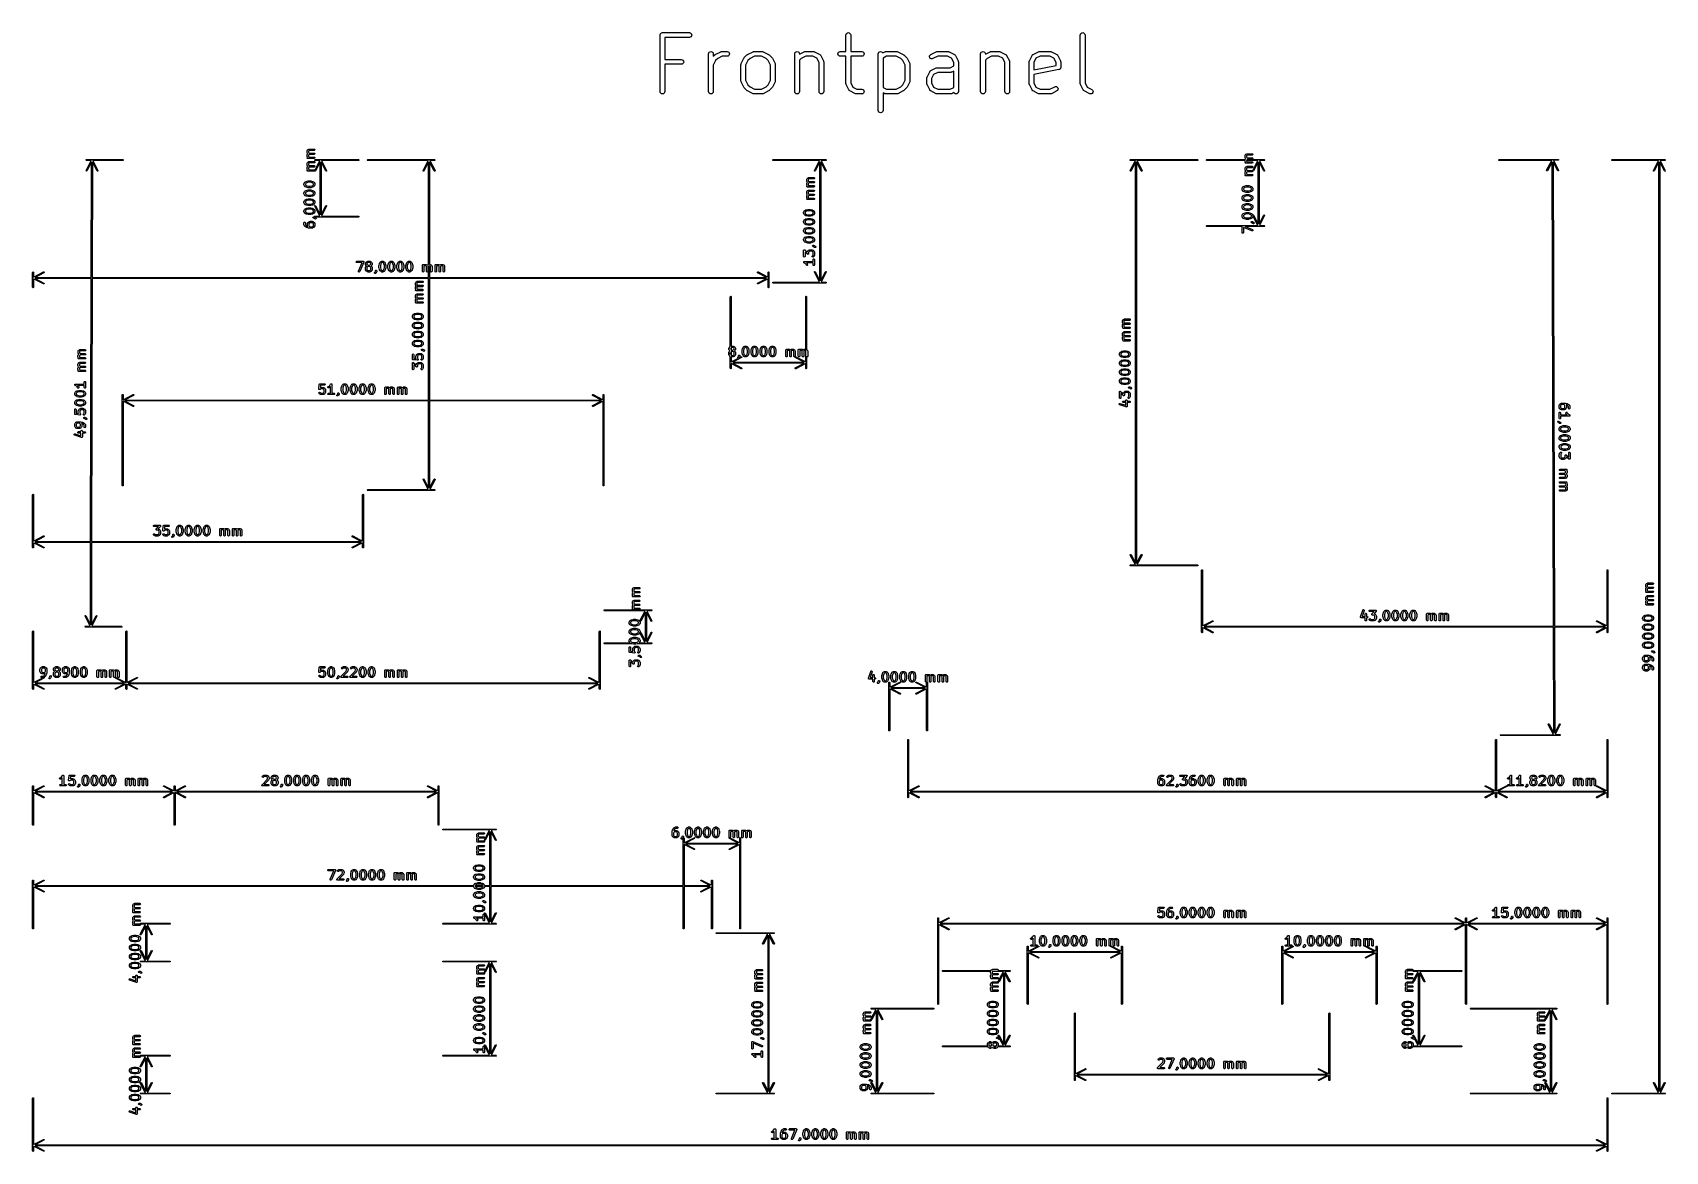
# Model space of a CAD drawing. Extents: x 2.16 to 8.98, y -5.71 to -1.04.
import ezdxf

# ---------------------------------------------------------------- set-up
doc = ezdxf.new("R2010")
doc.units = 0
doc.header["$MEASUREMENT"] = 0
doc.layers.add('BLACK', color=7, linetype='CONTINUOUS')

msp = doc.modelspace()

# ---------------------------------------------------------------- linework, layer by layer
at = {"layer": 'BLACK', "linetype": 'CONTINUOUS'}
for p, q in [((4.7838, -1.0527), (4.7845, -1.049)), ((4.7838, -1.289), (4.7838, -1.0527)), ((4.7845, -1.049), (4.7866, -1.0458)), ((4.7866, -1.0458), (4.7898, -1.0437)), ((4.7898, -1.0437), (4.7936, -1.0429)), ((4.7936, -1.0429), (4.9061, -1.0429)), ((4.9061, -1.0626), (4.8034, -1.0626)), ((4.8034, -1.0626), (4.8034, -1.1554)), ((4.9061, -1.0429), (4.9099, -1.0437)), ((4.9099, -1.0618), (4.9061, -1.0626)), ((4.9099, -1.0437), (4.913, -1.0458)), ((4.913, -1.0597), (4.9099, -1.0618)), ((4.913, -1.0458), (4.9152, -1.049)), ((4.9152, -1.0565), (4.913, -1.0597)), ((4.9152, -1.049), (4.9159, -1.0527)), ((4.9159, -1.0527), (4.9152, -1.0565)), ((5.5599, -1.0527), (5.5607, -1.049)), ((5.5599, -1.1216), (5.5599, -1.0527)), ((5.5607, -1.049), (5.5628, -1.0458)), ((5.5628, -1.0458), (5.566, -1.0437)), ((5.566, -1.0437), (5.5698, -1.0429)), ((5.5698, -1.0429), (5.5735, -1.0437)), ((5.5735, -1.0437), (5.5767, -1.0458)), ((5.5767, -1.0458), (5.5788, -1.049)), ((5.5788, -1.049), (5.5796, -1.0527)), ((5.5796, -1.0527), (5.5796, -1.1216)), ((6.5385, -1.0527), (6.5393, -1.049)), ((6.5385, -1.2552), (6.5385, -1.0527)), ((6.5393, -1.049), (6.5414, -1.0458)), ((6.5414, -1.0458), (6.5446, -1.0437)), ((6.5446, -1.0437), (6.5484, -1.0429)), ((6.5484, -1.0429), (6.5522, -1.0437)), ((6.5522, -1.0437), (6.5553, -1.0458)), ((6.5553, -1.0458), (6.5575, -1.049)), ((6.5575, -1.049), (6.5582, -1.0527)), ((6.5582, -1.0527), (6.5582, -1.2529)), ((4.8034, -1.1554), (4.8723, -1.1554)), ((4.8723, -1.1554), (4.8761, -1.1561)), ((4.8761, -1.1561), (4.8793, -1.1583)), ((4.8793, -1.1583), (4.8814, -1.1615)), ((4.9862, -1.1315), (4.987, -1.1277)), ((4.9862, -1.289), (4.9862, -1.1315)), ((4.987, -1.1277), (4.9891, -1.1245)), ((4.9891, -1.1245), (4.9923, -1.1224)), ((4.9923, -1.1224), (4.9961, -1.1216)), ((4.9961, -1.1216), (4.9998, -1.1224)), ((4.9998, -1.1224), (5.003, -1.1245)), ((5.003, -1.1245), (5.0052, -1.1277)), ((5.0052, -1.1277), (5.0059, -1.1315)), ((5.0059, -1.1315), (5.0059, -1.1415)), ((5.0059, -1.1415), (5.0116, -1.1358)), ((5.0116, -1.1358), (5.0129, -1.1349)), ((5.0129, -1.1349), (5.0142, -1.1339)), ((5.0142, -1.1339), (5.0367, -1.1227)), ((5.0244, -1.1508), (5.0154, -1.1598)), ((5.0434, -1.1413), (5.0244, -1.1508)), ((5.0367, -1.1227), (5.037, -1.1226)), ((5.037, -1.1226), (5.0373, -1.1224)), ((5.0373, -1.1224), (5.0389, -1.1221)), ((5.0389, -1.1221), (5.0404, -1.1217)), ((5.0404, -1.1217), (5.0407, -1.1217)), ((5.0407, -1.1217), (5.0411, -1.1216)), ((5.0411, -1.1216), (5.0636, -1.1216)), ((5.0636, -1.1413), (5.0434, -1.1413)), ((5.0636, -1.1216), (5.0673, -1.1224)), ((5.0673, -1.1406), (5.0636, -1.1413)), ((5.0673, -1.1224), (5.0705, -1.1245)), ((5.0705, -1.1384), (5.0673, -1.1406)), ((5.0705, -1.1245), (5.0727, -1.1277)), ((5.0727, -1.1353), (5.0705, -1.1384)), ((5.0727, -1.1277), (5.0734, -1.1315)), ((5.0734, -1.1315), (5.0727, -1.1353)), ((5.1223, -1.1721), (5.1335, -1.1496)), ((5.1335, -1.1496), (5.1345, -1.1483)), ((5.1345, -1.1483), (5.1353, -1.147)), ((5.1353, -1.147), (5.1466, -1.1358)), ((5.1466, -1.1358), (5.1479, -1.1349)), ((5.1479, -1.1349), (5.1492, -1.1339)), ((5.1492, -1.1339), (5.1717, -1.1227)), ((5.1594, -1.1508), (5.1504, -1.1598)), ((5.1784, -1.1413), (5.1594, -1.1508)), ((5.1717, -1.1227), (5.172, -1.1226)), ((5.172, -1.1226), (5.1723, -1.1224)), ((5.1723, -1.1224), (5.1738, -1.1221)), ((5.1738, -1.1221), (5.1754, -1.1217)), ((5.1754, -1.1217), (5.1757, -1.1217)), ((5.1757, -1.1217), (5.1761, -1.1216)), ((5.1761, -1.1216), (5.2098, -1.1216)), ((5.2075, -1.1413), (5.1784, -1.1413)), ((5.2265, -1.1508), (5.2075, -1.1413)), ((5.2098, -1.1216), (5.2101, -1.1217)), ((5.2101, -1.1217), (5.2105, -1.1217)), ((5.2105, -1.1217), (5.212, -1.1221)), ((5.212, -1.1221), (5.2136, -1.1224)), ((5.2136, -1.1224), (5.2139, -1.1226)), ((5.2139, -1.1226), (5.2142, -1.1227)), ((5.2142, -1.1227), (5.2367, -1.1339)), ((5.2355, -1.1598), (5.2265, -1.1508)), ((5.2367, -1.1339), (5.2379, -1.1349)), ((5.2379, -1.1349), (5.2393, -1.1358)), ((5.2393, -1.1358), (5.2505, -1.147)), ((5.2505, -1.147), (5.2514, -1.1483)), ((5.2514, -1.1483), (5.2524, -1.1496)), ((5.2524, -1.1496), (5.2636, -1.1721)), ((5.3462, -1.1315), (5.3469, -1.1277)), ((5.3462, -1.289), (5.3462, -1.1315)), ((5.3469, -1.1277), (5.3491, -1.1245)), ((5.3491, -1.1245), (5.3523, -1.1224)), ((5.3523, -1.1224), (5.356, -1.1216)), ((5.356, -1.1216), (5.3598, -1.1224)), ((5.3598, -1.1224), (5.363, -1.1245)), ((5.363, -1.1245), (5.3651, -1.1277)), ((5.3651, -1.1277), (5.3659, -1.1315)), ((5.3659, -1.1324), (5.3854, -1.1227)), ((5.3659, -1.1315), (5.3659, -1.1324)), ((5.3731, -1.1508), (5.3659, -1.1581)), ((5.3659, -1.1581), (5.3659, -1.289)), ((5.3921, -1.1413), (5.3731, -1.1508)), ((5.3854, -1.1227), (5.3857, -1.1226)), ((5.3857, -1.1226), (5.386, -1.1224)), ((5.386, -1.1224), (5.3876, -1.1221)), ((5.3876, -1.1221), (5.3891, -1.1217)), ((5.3891, -1.1217), (5.3894, -1.1217)), ((5.3894, -1.1217), (5.3898, -1.1216)), ((5.3898, -1.1216), (5.4235, -1.1216)), ((5.4212, -1.1413), (5.3921, -1.1413)), ((5.4387, -1.1501), (5.4212, -1.1413)), ((5.4235, -1.1216), (5.4239, -1.1217)), ((5.4239, -1.1217), (5.4242, -1.1217)), ((5.4242, -1.1217), (5.4257, -1.1221)), ((5.4257, -1.1221), (5.4273, -1.1224)), ((5.4273, -1.1224), (5.4276, -1.1226)), ((5.4276, -1.1226), (5.4279, -1.1227)), ((5.4279, -1.1227), (5.4504, -1.1339)), ((5.4474, -1.1676), (5.4387, -1.1501)), ((5.4504, -1.1339), (5.4514, -1.1347)), ((5.4514, -1.1347), (5.4525, -1.1353)), ((5.4525, -1.1353), (5.4529, -1.1359)), ((5.4529, -1.1359), (5.4535, -1.1363)), ((5.4535, -1.1363), (5.4541, -1.1374)), ((5.4541, -1.1374), (5.4548, -1.1383)), ((5.4548, -1.1383), (5.4661, -1.1608)), ((5.5262, -1.1315), (5.5269, -1.1277)), ((5.5269, -1.1353), (5.5262, -1.1315)), ((5.5269, -1.1277), (5.5291, -1.1245)), ((5.5291, -1.1384), (5.5269, -1.1353)), ((5.5291, -1.1245), (5.5322, -1.1224)), ((5.5322, -1.1406), (5.5291, -1.1384)), ((5.5322, -1.1224), (5.536, -1.1216)), ((5.536, -1.1413), (5.5322, -1.1406)), ((5.536, -1.1216), (5.5599, -1.1216)), ((5.5599, -1.1413), (5.536, -1.1413)), ((5.5599, -1.2552), (5.5599, -1.1413)), ((5.5796, -1.1216), (5.626, -1.1216)), ((5.626, -1.1413), (5.5796, -1.1413)), ((5.5796, -1.1413), (5.5796, -1.2529)), ((5.626, -1.1216), (5.6298, -1.1224)), ((5.6298, -1.1406), (5.626, -1.1413)), ((5.6298, -1.1224), (5.633, -1.1245)), ((5.633, -1.1384), (5.6298, -1.1406)), ((5.633, -1.1245), (5.6351, -1.1277)), ((5.6351, -1.1353), (5.633, -1.1384)), ((5.6351, -1.1277), (5.6358, -1.1315)), ((5.6358, -1.1315), (5.6351, -1.1353)), ((5.6949, -1.1315), (5.6956, -1.1277)), ((5.6949, -1.3677), (5.6949, -1.1315)), ((5.6956, -1.1277), (5.6978, -1.1245)), ((5.6978, -1.1245), (5.701, -1.1224)), ((5.701, -1.1224), (5.7047, -1.1216)), ((5.7047, -1.1216), (5.7085, -1.1224)), ((5.7085, -1.1224), (5.7117, -1.1245)), ((5.7117, -1.1245), (5.7136, -1.1273)), ((5.7136, -1.1273), (5.7228, -1.1227)), ((5.7296, -1.1413), (5.7146, -1.1488)), ((5.7146, -1.1488), (5.7146, -1.2716)), ((5.7228, -1.1227), (5.7232, -1.1226)), ((5.7232, -1.1226), (5.7235, -1.1224)), ((5.7235, -1.1224), (5.725, -1.1221)), ((5.725, -1.1221), (5.7265, -1.1217)), ((5.7265, -1.1217), (5.7269, -1.1217)), ((5.7269, -1.1217), (5.7272, -1.1216)), ((5.7272, -1.1216), (5.7722, -1.1216)), ((5.7699, -1.1413), (5.7296, -1.1413)), ((5.7889, -1.1508), (5.7699, -1.1413)), ((5.7722, -1.1216), (5.7726, -1.1217)), ((5.7726, -1.1217), (5.7729, -1.1217)), ((5.7729, -1.1217), (5.7744, -1.1221)), ((5.7744, -1.1221), (5.776, -1.1224)), ((5.776, -1.1224), (5.7763, -1.1226)), ((5.7763, -1.1226), (5.7766, -1.1227)), ((5.7766, -1.1227), (5.7991, -1.1339)), ((5.7979, -1.1598), (5.7889, -1.1508)), ((5.7991, -1.1339), (5.8004, -1.1349)), ((5.8004, -1.1349), (5.8017, -1.1358)), ((5.8017, -1.1358), (5.8129, -1.147)), ((5.8129, -1.147), (5.8138, -1.1483)), ((5.8138, -1.1483), (5.8148, -1.1496)), ((5.8148, -1.1496), (5.826, -1.1721)), ((5.9086, -1.1434), (5.9091, -1.1396)), ((5.9097, -1.1471), (5.9086, -1.1434)), ((5.9091, -1.1396), (5.911, -1.1363)), ((5.912, -1.1502), (5.9097, -1.1471)), ((5.911, -1.1363), (5.9141, -1.1339)), ((5.9153, -1.1521), (5.912, -1.1502)), ((5.9141, -1.1339), (5.9366, -1.1227)), ((5.9192, -1.1526), (5.9153, -1.1521)), ((5.9229, -1.1515), (5.9192, -1.1526)), ((5.9433, -1.1413), (5.9229, -1.1515)), ((5.9366, -1.1227), (5.9369, -1.1226)), ((5.9369, -1.1226), (5.9372, -1.1224)), ((5.9372, -1.1224), (5.9387, -1.1221)), ((5.9387, -1.1221), (5.9403, -1.1217)), ((5.9403, -1.1217), (5.9406, -1.1217)), ((5.9406, -1.1217), (5.941, -1.1216)), ((5.941, -1.1216), (5.986, -1.1216)), ((5.9836, -1.1413), (5.9433, -1.1413)), ((6.0011, -1.1501), (5.9836, -1.1413)), ((5.986, -1.1216), (5.9863, -1.1217)), ((5.9863, -1.1217), (5.9867, -1.1217)), ((5.9867, -1.1217), (5.9882, -1.1221)), ((5.9882, -1.1221), (5.9897, -1.1224)), ((5.9897, -1.1224), (5.99, -1.1226)), ((5.99, -1.1226), (5.9904, -1.1227)), ((5.9904, -1.1227), (6.0129, -1.1339)), ((6.0099, -1.1676), (6.0011, -1.1501)), ((6.0129, -1.1339), (6.0138, -1.1347)), ((6.0138, -1.1347), (6.0149, -1.1353)), ((6.0149, -1.1353), (6.0153, -1.1359)), ((6.0153, -1.1359), (6.0159, -1.1363)), ((6.0159, -1.1363), (6.0165, -1.1374)), ((6.0165, -1.1374), (6.0173, -1.1383)), ((6.0173, -1.1383), (6.0285, -1.1608)), ((6.1223, -1.1315), (6.1231, -1.1277)), ((6.1223, -1.289), (6.1223, -1.1315)), ((6.1231, -1.1277), (6.1252, -1.1245)), ((6.1252, -1.1245), (6.1284, -1.1224)), ((6.1284, -1.1224), (6.1322, -1.1216)), ((6.1322, -1.1216), (6.136, -1.1224)), ((6.136, -1.1224), (6.1391, -1.1245)), ((6.1391, -1.1245), (6.1413, -1.1277)), ((6.1413, -1.1277), (6.142, -1.1315)), ((6.142, -1.1324), (6.1615, -1.1227)), ((6.142, -1.1315), (6.142, -1.1324)), ((6.1493, -1.1508), (6.142, -1.1581)), ((6.142, -1.1581), (6.142, -1.289)), ((6.1683, -1.1413), (6.1493, -1.1508)), ((6.1615, -1.1227), (6.1619, -1.1226)), ((6.1619, -1.1226), (6.1622, -1.1224)), ((6.1622, -1.1224), (6.1637, -1.1221)), ((6.1637, -1.1221), (6.1652, -1.1217)), ((6.1652, -1.1217), (6.1656, -1.1217)), ((6.1656, -1.1217), (6.1659, -1.1216)), ((6.1659, -1.1216), (6.1997, -1.1216)), ((6.1974, -1.1413), (6.1683, -1.1413)), ((6.2148, -1.1501), (6.1974, -1.1413)), ((6.1997, -1.1216), (6.2, -1.1217)), ((6.2, -1.1217), (6.2004, -1.1217)), ((6.2004, -1.1217), (6.2019, -1.1221)), ((6.2019, -1.1221), (6.2034, -1.1224)), ((6.2034, -1.1224), (6.2037, -1.1226)), ((6.2037, -1.1226), (6.2041, -1.1227)), ((6.2041, -1.1227), (6.2266, -1.1339)), ((6.2236, -1.1676), (6.2148, -1.1501)), ((6.2266, -1.1339), (6.2276, -1.1347)), ((6.2276, -1.1347), (6.2286, -1.1353)), ((6.2286, -1.1353), (6.2291, -1.1359)), ((6.2291, -1.1359), (6.2296, -1.1363)), ((6.2296, -1.1363), (6.2302, -1.1374)), ((6.2302, -1.1374), (6.231, -1.1383)), ((6.231, -1.1383), (6.2422, -1.1608)), ((6.3259, -1.1608), (6.3371, -1.1383)), ((6.3371, -1.1383), (6.3379, -1.1374)), ((6.3379, -1.1374), (6.3385, -1.1363)), ((6.3385, -1.1363), (6.339, -1.1359)), ((6.339, -1.1359), (6.3395, -1.1353)), ((6.3395, -1.1353), (6.3405, -1.1347)), ((6.3405, -1.1347), (6.3415, -1.1339)), ((6.3415, -1.1339), (6.364, -1.1227)), ((6.3532, -1.1501), (6.3445, -1.1676)), ((6.3707, -1.1413), (6.3532, -1.1501)), ((6.364, -1.1227), (6.3643, -1.1226)), ((6.3643, -1.1226), (6.3646, -1.1224)), ((6.3646, -1.1224), (6.3662, -1.1221)), ((6.3662, -1.1221), (6.3677, -1.1217)), ((6.3677, -1.1217), (6.3681, -1.1217)), ((6.3681, -1.1217), (6.3684, -1.1216)), ((6.3684, -1.1216), (6.4134, -1.1216)), ((6.4111, -1.1413), (6.3707, -1.1413)), ((6.4286, -1.1501), (6.4111, -1.1413)), ((6.4134, -1.1216), (6.4137, -1.1217)), ((6.4137, -1.1217), (6.4141, -1.1217)), ((6.4141, -1.1217), (6.4156, -1.1221)), ((6.4156, -1.1221), (6.4172, -1.1224)), ((6.4172, -1.1224), (6.4175, -1.1226)), ((6.4175, -1.1226), (6.4178, -1.1227)), ((6.4178, -1.1227), (6.4403, -1.1339)), ((6.4373, -1.1676), (6.4286, -1.1501)), ((6.4403, -1.1339), (6.4413, -1.1347)), ((6.4413, -1.1347), (6.4423, -1.1353)), ((6.4423, -1.1353), (6.4428, -1.1359)), ((6.4428, -1.1359), (6.4433, -1.1363)), ((6.4433, -1.1363), (6.4439, -1.1374)), ((6.4439, -1.1374), (6.4447, -1.1383)), ((6.4447, -1.1383), (6.4559, -1.1608)), ((4.8723, -1.1751), (4.8034, -1.1751)), ((4.8034, -1.1751), (4.8034, -1.289)), ((4.8761, -1.1743), (4.8723, -1.1751)), ((4.8793, -1.1722), (4.8761, -1.1743)), ((4.8814, -1.169), (4.8793, -1.1722)), ((4.8814, -1.1615), (4.8822, -1.1652)), ((4.8822, -1.1652), (4.8814, -1.169)), ((5.0154, -1.1598), (5.0059, -1.1788)), ((5.0059, -1.1788), (5.0059, -1.289)), ((5.1212, -1.1758), (5.1217, -1.1743)), ((5.1213, -1.1761), (5.1212, -1.1758)), ((5.1212, -1.1765), (5.1213, -1.1761)), ((5.1212, -1.244), (5.1212, -1.1765)), ((5.1217, -1.1743), (5.122, -1.1727)), ((5.122, -1.1727), (5.1222, -1.1724)), ((5.1222, -1.1724), (5.1223, -1.1721)), ((5.1504, -1.1598), (5.1409, -1.1788)), ((5.1409, -1.1788), (5.1409, -1.2416)), ((5.245, -1.1788), (5.2355, -1.1598)), ((5.245, -1.2416), (5.245, -1.1788)), ((5.2636, -1.1721), (5.2637, -1.1724)), ((5.2637, -1.1724), (5.2639, -1.1727)), ((5.2639, -1.1727), (5.2642, -1.1743)), ((5.2642, -1.1743), (5.2646, -1.1758)), ((5.2646, -1.1758), (5.2646, -1.1761)), ((5.2646, -1.1761), (5.2646, -1.1765)), ((5.2646, -1.1765), (5.2646, -1.244)), ((5.4474, -1.289), (5.4474, -1.1676)), ((5.4661, -1.1608), (5.4662, -1.1612)), ((5.4662, -1.1612), (5.4664, -1.1615)), ((5.4664, -1.1615), (5.4667, -1.163)), ((5.4667, -1.163), (5.4671, -1.1645)), ((5.4671, -1.1645), (5.467, -1.1649)), ((5.467, -1.1649), (5.4671, -1.1652)), ((5.4671, -1.1652), (5.4671, -1.289)), ((5.8074, -1.1788), (5.7979, -1.1598)), ((5.8074, -1.2416), (5.8074, -1.1788)), ((5.826, -1.1721), (5.8261, -1.1724)), ((5.8261, -1.1724), (5.8263, -1.1727)), ((5.8263, -1.1727), (5.8266, -1.1743)), ((5.8266, -1.1743), (5.827, -1.1758)), ((5.827, -1.1758), (5.827, -1.1761)), ((5.827, -1.1761), (5.8271, -1.1765)), ((5.8271, -1.1765), (5.8271, -1.244)), ((5.8984, -1.2283), (5.9097, -1.2058)), ((5.9097, -1.2058), (5.9104, -1.2048)), ((5.9104, -1.2048), (5.911, -1.2038)), ((5.911, -1.2038), (5.9116, -1.2033)), ((5.9116, -1.2033), (5.912, -1.2028)), ((5.912, -1.2028), (5.9131, -1.2022)), ((5.9131, -1.2022), (5.9141, -1.2014)), ((5.9141, -1.2014), (5.9366, -1.1902)), ((5.9258, -1.2176), (5.9171, -1.235)), ((5.9433, -1.2088), (5.9258, -1.2176)), ((5.9366, -1.1902), (5.9369, -1.1901)), ((5.9369, -1.1901), (5.9372, -1.1899)), ((5.9372, -1.1899), (5.9387, -1.1896)), ((5.9387, -1.1896), (5.9403, -1.1892)), ((5.9403, -1.1892), (5.9406, -1.1892)), ((5.9406, -1.1892), (5.941, -1.1891)), ((5.941, -1.1891), (5.9949, -1.1891)), ((5.9972, -1.2088), (5.9433, -1.2088)), ((5.9949, -1.1891), (6.0099, -1.1816)), ((5.9975, -1.2087), (5.9972, -1.2088)), ((5.9979, -1.2088), (5.9975, -1.2087)), ((5.9994, -1.2084), (5.9979, -1.2088)), ((6.001, -1.2081), (5.9994, -1.2084)), ((6.0013, -1.2079), (6.001, -1.2081)), ((6.0016, -1.2078), (6.0013, -1.2079)), ((6.0099, -1.2037), (6.0016, -1.2078)), ((6.0099, -1.1816), (6.0099, -1.1676)), ((6.0099, -1.2716), (6.0099, -1.2037)), ((6.0285, -1.1608), (6.0286, -1.1612)), ((6.0286, -1.1612), (6.0288, -1.1615)), ((6.0288, -1.1615), (6.0291, -1.163)), ((6.0291, -1.163), (6.0295, -1.1645)), ((6.0295, -1.1645), (6.0295, -1.1649)), ((6.0295, -1.1649), (6.0295, -1.1652)), ((6.0295, -1.1652), (6.0295, -1.289)), ((6.2236, -1.289), (6.2236, -1.1676)), ((6.2422, -1.1608), (6.2423, -1.1612)), ((6.2423, -1.1612), (6.2425, -1.1615)), ((6.2425, -1.1615), (6.2428, -1.163)), ((6.2428, -1.163), (6.2432, -1.1645)), ((6.2432, -1.1645), (6.2432, -1.1649)), ((6.2432, -1.1649), (6.2433, -1.1652)), ((6.2433, -1.1652), (6.2433, -1.289)), ((6.3248, -1.1645), (6.3253, -1.163)), ((6.3249, -1.1649), (6.3248, -1.1645)), ((6.3248, -1.1652), (6.3249, -1.1649)), ((6.3248, -1.2552), (6.3248, -1.1652)), ((6.3253, -1.163), (6.3256, -1.1615)), ((6.3256, -1.1615), (6.3258, -1.1612)), ((6.3258, -1.1612), (6.3259, -1.1608)), ((6.3445, -1.1676), (6.3445, -1.1982)), ((6.3445, -1.1982), (6.4373, -1.1797)), ((6.4491, -1.1974), (6.3445, -1.2183)), ((6.3445, -1.2183), (6.3445, -1.2529)), ((6.4373, -1.1797), (6.4373, -1.1676)), ((6.45, -1.197), (6.4491, -1.1974)), ((6.4509, -1.1968), (6.45, -1.197)), ((6.4517, -1.1963), (6.4509, -1.1968)), ((6.4526, -1.1959), (6.4517, -1.1963)), ((6.4533, -1.1952), (6.4526, -1.1959)), ((6.4541, -1.1947), (6.4533, -1.1952)), ((6.4546, -1.1939), (6.4541, -1.1947)), ((6.4553, -1.1932), (6.4546, -1.1939)), ((6.4557, -1.1923), (6.4553, -1.1932)), ((6.4562, -1.1915), (6.4557, -1.1923)), ((6.4559, -1.1608), (6.456, -1.1612)), ((6.456, -1.1612), (6.4562, -1.1615)), ((6.4562, -1.1615), (6.4565, -1.163)), ((6.4564, -1.1905), (6.4562, -1.1915)), ((6.4568, -1.1896), (6.4564, -1.1905)), ((6.4565, -1.163), (6.457, -1.1645)), ((6.457, -1.1877), (6.4568, -1.1887)), ((6.4568, -1.1887), (6.4568, -1.1896)), ((6.457, -1.1645), (6.4569, -1.1649)), ((6.4569, -1.1649), (6.457, -1.1652)), ((6.457, -1.1652), (6.457, -1.1877)), ((4.7845, -1.2927), (4.7838, -1.289)), ((4.7866, -1.2959), (4.7845, -1.2927)), ((4.8027, -1.2927), (4.8006, -1.2959)), ((4.8034, -1.289), (4.8027, -1.2927)), ((4.987, -1.2927), (4.9862, -1.289)), ((4.9891, -1.2959), (4.987, -1.2927)), ((5.0052, -1.2927), (5.003, -1.2959)), ((5.0059, -1.289), (5.0052, -1.2927)), ((5.1213, -1.2443), (5.1212, -1.244)), ((5.1212, -1.2447), (5.1213, -1.2443)), ((5.1217, -1.2462), (5.1212, -1.2447)), ((5.122, -1.2477), (5.1217, -1.2462)), ((5.1222, -1.248), (5.122, -1.2477)), ((5.1223, -1.2484), (5.1222, -1.248)), ((5.1335, -1.2709), (5.1223, -1.2484)), ((5.1345, -1.2721), (5.1335, -1.2709)), ((5.1353, -1.2734), (5.1345, -1.2721)), ((5.1466, -1.2847), (5.1353, -1.2734)), ((5.1409, -1.2416), (5.1504, -1.2606)), ((5.1479, -1.2856), (5.1466, -1.2847)), ((5.1492, -1.2865), (5.1479, -1.2856)), ((5.1717, -1.2978), (5.1492, -1.2865)), ((5.1504, -1.2606), (5.1594, -1.2696)), ((5.1594, -1.2696), (5.1784, -1.2791)), ((5.1784, -1.2791), (5.2075, -1.2791)), ((5.2075, -1.2791), (5.2265, -1.2696)), ((5.2367, -1.2865), (5.2142, -1.2978)), ((5.2265, -1.2696), (5.2355, -1.2606)), ((5.2355, -1.2606), (5.245, -1.2416)), ((5.2379, -1.2856), (5.2367, -1.2865)), ((5.2393, -1.2847), (5.2379, -1.2856)), ((5.2505, -1.2734), (5.2393, -1.2847)), ((5.2514, -1.2721), (5.2505, -1.2734)), ((5.2524, -1.2709), (5.2514, -1.2721)), ((5.2636, -1.2484), (5.2524, -1.2709)), ((5.2637, -1.248), (5.2636, -1.2484)), ((5.2639, -1.2477), (5.2637, -1.248)), ((5.2642, -1.2462), (5.2639, -1.2477)), ((5.2646, -1.2447), (5.2642, -1.2462)), ((5.2646, -1.244), (5.2646, -1.2443)), ((5.2646, -1.2443), (5.2646, -1.2447)), ((5.3469, -1.2927), (5.3462, -1.289)), ((5.3491, -1.2959), (5.3469, -1.2927)), ((5.3651, -1.2927), (5.363, -1.2959)), ((5.3659, -1.289), (5.3651, -1.2927)), ((5.4482, -1.2927), (5.4474, -1.289)), ((5.4503, -1.2959), (5.4482, -1.2927)), ((5.4664, -1.2927), (5.4642, -1.2959)), ((5.4671, -1.289), (5.4664, -1.2927)), ((5.56, -1.2556), (5.5599, -1.2552)), ((5.5599, -1.2559), (5.56, -1.2556)), ((5.5604, -1.2574), (5.5599, -1.2559)), ((5.5607, -1.259), (5.5604, -1.2574)), ((5.5609, -1.2593), (5.5607, -1.259)), ((5.561, -1.2596), (5.5609, -1.2593)), ((5.5722, -1.2821), (5.561, -1.2596)), ((5.573, -1.2831), (5.5722, -1.2821)), ((5.5736, -1.2842), (5.573, -1.2831)), ((5.5741, -1.2846), (5.5736, -1.2842)), ((5.5746, -1.2852), (5.5741, -1.2846)), ((5.5756, -1.2858), (5.5746, -1.2852)), ((5.5766, -1.2865), (5.5756, -1.2858)), ((5.5991, -1.2978), (5.5766, -1.2865)), ((5.5796, -1.2529), (5.5883, -1.2704)), ((5.5883, -1.2704), (5.6058, -1.2791)), ((5.6058, -1.2791), (5.626, -1.2791)), ((5.626, -1.2791), (5.6298, -1.2799)), ((5.6298, -1.2799), (5.633, -1.282)), ((5.633, -1.282), (5.6351, -1.2852)), ((5.6351, -1.2927), (5.633, -1.2959)), ((5.6351, -1.2852), (5.6358, -1.289)), ((5.6358, -1.289), (5.6351, -1.2927)), ((5.7146, -1.2716), (5.7296, -1.2791)), ((5.7228, -1.2978), (5.7146, -1.2936)), ((5.7146, -1.2936), (5.7146, -1.3677)), ((5.7296, -1.2791), (5.7699, -1.2791)), ((5.7699, -1.2791), (5.7889, -1.2696)), ((5.7991, -1.2865), (5.7766, -1.2978)), ((5.7889, -1.2696), (5.7979, -1.2606)), ((5.7979, -1.2606), (5.8074, -1.2416)), ((5.8004, -1.2856), (5.7991, -1.2865)), ((5.8017, -1.2847), (5.8004, -1.2856)), ((5.8129, -1.2734), (5.8017, -1.2847)), ((5.8138, -1.2721), (5.8129, -1.2734)), ((5.8148, -1.2709), (5.8138, -1.2721)), ((5.826, -1.2484), (5.8148, -1.2709)), ((5.8261, -1.248), (5.826, -1.2484)), ((5.8263, -1.2477), (5.8261, -1.248)), ((5.8266, -1.2462), (5.8263, -1.2477)), ((5.827, -1.2447), (5.8266, -1.2462)), ((5.8271, -1.244), (5.827, -1.2443)), ((5.827, -1.2443), (5.827, -1.2447)), ((5.8974, -1.232), (5.8978, -1.2305)), ((5.8974, -1.2324), (5.8974, -1.232)), ((5.8974, -1.2327), (5.8974, -1.2324)), ((5.8974, -1.2552), (5.8974, -1.2327)), ((5.8974, -1.2556), (5.8974, -1.2552)), ((5.8974, -1.2559), (5.8974, -1.2556)), ((5.8978, -1.2574), (5.8974, -1.2559)), ((5.8978, -1.2305), (5.8981, -1.229)), ((5.8981, -1.259), (5.8978, -1.2574)), ((5.8981, -1.229), (5.8983, -1.2287)), ((5.8983, -1.2593), (5.8981, -1.259)), ((5.8983, -1.2287), (5.8984, -1.2283)), ((5.8984, -1.2596), (5.8983, -1.2593)), ((5.9097, -1.2821), (5.8984, -1.2596)), ((5.9104, -1.2831), (5.9097, -1.2821)), ((5.911, -1.2842), (5.9104, -1.2831)), ((5.9116, -1.2846), (5.911, -1.2842)), ((5.912, -1.2852), (5.9116, -1.2846)), ((5.9131, -1.2858), (5.912, -1.2852)), ((5.9141, -1.2865), (5.9131, -1.2858)), ((5.9366, -1.2978), (5.9141, -1.2865)), ((5.9171, -1.235), (5.9171, -1.2529)), ((5.9171, -1.2529), (5.9258, -1.2704)), ((5.9258, -1.2704), (5.9433, -1.2791)), ((5.9433, -1.2791), (5.9949, -1.2791)), ((5.9949, -1.2791), (6.0099, -1.2716)), ((6.0109, -1.2931), (6.0016, -1.2978)), ((6.0127, -1.2959), (6.0109, -1.2931)), ((6.0288, -1.2927), (6.0267, -1.2959)), ((6.0295, -1.289), (6.0288, -1.2927)), ((6.1231, -1.2927), (6.1223, -1.289)), ((6.1252, -1.2959), (6.1231, -1.2927)), ((6.1413, -1.2927), (6.1391, -1.2959)), ((6.142, -1.289), (6.1413, -1.2927)), ((6.2243, -1.2927), (6.2236, -1.289)), ((6.2265, -1.2959), (6.2243, -1.2927)), ((6.2425, -1.2927), (6.2404, -1.2959)), ((6.2433, -1.289), (6.2425, -1.2927)), ((6.3249, -1.2556), (6.3248, -1.2552)), ((6.3248, -1.2559), (6.3249, -1.2556)), ((6.3253, -1.2574), (6.3248, -1.2559)), ((6.3256, -1.259), (6.3253, -1.2574)), ((6.3258, -1.2593), (6.3256, -1.259)), ((6.3259, -1.2596), (6.3258, -1.2593)), ((6.3371, -1.2821), (6.3259, -1.2596)), ((6.3379, -1.2831), (6.3371, -1.2821)), ((6.3385, -1.2842), (6.3379, -1.2831)), ((6.339, -1.2846), (6.3385, -1.2842)), ((6.3395, -1.2852), (6.339, -1.2846)), ((6.3405, -1.2858), (6.3395, -1.2852)), ((6.3415, -1.2865), (6.3405, -1.2858)), ((6.364, -1.2978), (6.3415, -1.2865)), ((6.3445, -1.2529), (6.3532, -1.2704)), ((6.3532, -1.2704), (6.3707, -1.2791)), ((6.3707, -1.2791), (6.4111, -1.2791)), ((6.4111, -1.2791), (6.4315, -1.2689)), ((6.4403, -1.2865), (6.4178, -1.2978)), ((6.4315, -1.2689), (6.4352, -1.2679)), ((6.4352, -1.2679), (6.439, -1.2684)), ((6.439, -1.2684), (6.4423, -1.2703)), ((6.4433, -1.2842), (6.4403, -1.2865)), ((6.4423, -1.2703), (6.4447, -1.2733)), ((6.4452, -1.2808), (6.4433, -1.2842)), ((6.4447, -1.2733), (6.4457, -1.277)), ((6.4457, -1.277), (6.4452, -1.2808)), ((6.5386, -1.2556), (6.5385, -1.2552)), ((6.5386, -1.2559), (6.5386, -1.2556)), ((6.539, -1.2574), (6.5386, -1.2559)), ((6.5393, -1.259), (6.539, -1.2574)), ((6.5395, -1.2593), (6.5393, -1.259)), ((6.5396, -1.2596), (6.5395, -1.2593)), ((6.5508, -1.2821), (6.5396, -1.2596)), ((6.5516, -1.2831), (6.5508, -1.2821)), ((6.5522, -1.2842), (6.5516, -1.2831)), ((6.5528, -1.2846), (6.5522, -1.2842)), ((6.5532, -1.2852), (6.5528, -1.2846)), ((6.5543, -1.2858), (6.5532, -1.2852)), ((6.5552, -1.2865), (6.5543, -1.2858)), ((6.5777, -1.2978), (6.5552, -1.2865)), ((6.5582, -1.2529), (6.567, -1.2704)), ((6.567, -1.2704), (6.5865, -1.2802)), ((6.5865, -1.2802), (6.5896, -1.2825)), ((6.5909, -1.2934), (6.5886, -1.2964)), ((6.5896, -1.2825), (6.5915, -1.2859)), ((6.5919, -1.2897), (6.5909, -1.2934)), ((6.5915, -1.2859), (6.5919, -1.2897)), ((4.7898, -1.2981), (4.7866, -1.2959)), ((4.7936, -1.2988), (4.7898, -1.2981)), ((4.7974, -1.2981), (4.7936, -1.2988)), ((4.8006, -1.2959), (4.7974, -1.2981)), ((4.9923, -1.2981), (4.9891, -1.2959)), ((4.9961, -1.2988), (4.9923, -1.2981)), ((4.9998, -1.2981), (4.9961, -1.2988)), ((5.003, -1.2959), (4.9998, -1.2981)), ((5.172, -1.2979), (5.1717, -1.2978)), ((5.1723, -1.2981), (5.172, -1.2979)), ((5.1738, -1.2984), (5.1723, -1.2981)), ((5.1754, -1.2988), (5.1738, -1.2984)), ((5.1757, -1.2987), (5.1754, -1.2988)), ((5.1761, -1.2988), (5.1757, -1.2987)), ((5.2098, -1.2988), (5.1761, -1.2988)), ((5.2101, -1.2987), (5.2098, -1.2988)), ((5.2105, -1.2988), (5.2101, -1.2987)), ((5.212, -1.2984), (5.2105, -1.2988)), ((5.2136, -1.2981), (5.212, -1.2984)), ((5.2139, -1.2979), (5.2136, -1.2981)), ((5.2142, -1.2978), (5.2139, -1.2979)), ((5.3523, -1.2981), (5.3491, -1.2959)), ((5.356, -1.2988), (5.3523, -1.2981)), ((5.3598, -1.2981), (5.356, -1.2988)), ((5.363, -1.2959), (5.3598, -1.2981)), ((5.4535, -1.2981), (5.4503, -1.2959)), ((5.4573, -1.2988), (5.4535, -1.2981)), ((5.461, -1.2981), (5.4573, -1.2988)), ((5.4642, -1.2959), (5.461, -1.2981)), ((5.5994, -1.2979), (5.5991, -1.2978)), ((5.5997, -1.2981), (5.5994, -1.2979)), ((5.6013, -1.2984), (5.5997, -1.2981)), ((5.6028, -1.2988), (5.6013, -1.2984)), ((5.6032, -1.2987), (5.6028, -1.2988)), ((5.6035, -1.2988), (5.6032, -1.2987)), ((5.626, -1.2988), (5.6035, -1.2988)), ((5.6298, -1.2981), (5.626, -1.2988)), ((5.633, -1.2959), (5.6298, -1.2981)), ((5.7232, -1.2979), (5.7228, -1.2978)), ((5.7235, -1.2981), (5.7232, -1.2979)), ((5.725, -1.2984), (5.7235, -1.2981)), ((5.7265, -1.2988), (5.725, -1.2984)), ((5.7269, -1.2987), (5.7265, -1.2988)), ((5.7272, -1.2988), (5.7269, -1.2987)), ((5.7722, -1.2988), (5.7272, -1.2988)), ((5.7726, -1.2987), (5.7722, -1.2988)), ((5.7729, -1.2988), (5.7726, -1.2987)), ((5.7744, -1.2984), (5.7729, -1.2988)), ((5.776, -1.2981), (5.7744, -1.2984)), ((5.7763, -1.2979), (5.776, -1.2981)), ((5.7766, -1.2978), (5.7763, -1.2979)), ((5.9369, -1.2979), (5.9366, -1.2978)), ((5.9372, -1.2981), (5.9369, -1.2979)), ((5.9387, -1.2984), (5.9372, -1.2981)), ((5.9403, -1.2988), (5.9387, -1.2984)), ((5.9406, -1.2987), (5.9403, -1.2988)), ((5.941, -1.2988), (5.9406, -1.2987)), ((5.9972, -1.2988), (5.941, -1.2988)), ((5.9975, -1.2987), (5.9972, -1.2988)), ((5.9979, -1.2988), (5.9975, -1.2987)), ((5.9994, -1.2984), (5.9979, -1.2988)), ((6.001, -1.2981), (5.9994, -1.2984)), ((6.0013, -1.2979), (6.001, -1.2981)), ((6.0016, -1.2978), (6.0013, -1.2979)), ((6.0159, -1.2981), (6.0127, -1.2959)), ((6.0197, -1.2988), (6.0159, -1.2981)), ((6.0235, -1.2981), (6.0197, -1.2988)), ((6.0267, -1.2959), (6.0235, -1.2981)), ((6.1284, -1.2981), (6.1252, -1.2959)), ((6.1322, -1.2988), (6.1284, -1.2981)), ((6.136, -1.2981), (6.1322, -1.2988)), ((6.1391, -1.2959), (6.136, -1.2981)), ((6.2297, -1.2981), (6.2265, -1.2959)), ((6.2334, -1.2988), (6.2297, -1.2981)), ((6.2372, -1.2981), (6.2334, -1.2988)), ((6.2404, -1.2959), (6.2372, -1.2981)), ((6.3643, -1.2979), (6.364, -1.2978)), ((6.3646, -1.2981), (6.3643, -1.2979)), ((6.3662, -1.2984), (6.3646, -1.2981)), ((6.3677, -1.2988), (6.3662, -1.2984)), ((6.3681, -1.2987), (6.3677, -1.2988)), ((6.3684, -1.2988), (6.3681, -1.2987)), ((6.4134, -1.2988), (6.3684, -1.2988)), ((6.4137, -1.2987), (6.4134, -1.2988)), ((6.4141, -1.2988), (6.4137, -1.2987)), ((6.4156, -1.2984), (6.4141, -1.2988)), ((6.4172, -1.2981), (6.4156, -1.2984)), ((6.4175, -1.2979), (6.4172, -1.2981)), ((6.4178, -1.2978), (6.4175, -1.2979)), ((6.5814, -1.2988), (6.5777, -1.2978)), ((6.5852, -1.2983), (6.5814, -1.2988)), ((6.5886, -1.2964), (6.5852, -1.2983)), ((5.6956, -1.3715), (5.6949, -1.3677)), ((5.6978, -1.3747), (5.6956, -1.3715)), ((5.701, -1.3768), (5.6978, -1.3747)), ((5.7047, -1.3775), (5.701, -1.3768)), ((5.7085, -1.3768), (5.7047, -1.3775)), ((5.7117, -1.3747), (5.7085, -1.3768)), ((5.7138, -1.3715), (5.7117, -1.3747)), ((5.7146, -1.3677), (5.7138, -1.3715)), ((3.3096, -1.5373), (3.3098, -1.5363)), ((3.3096, -1.5429), (3.3096, -1.5373)), ((3.3096, -1.5431), (3.3096, -1.5429)), ((3.3096, -1.5433), (3.3096, -1.5431)), ((3.3099, -1.5443), (3.3096, -1.5433)), ((3.3096, -1.5542), (3.3098, -1.5532)), ((3.3096, -1.5598), (3.3096, -1.5542)), ((3.3096, -1.56), (3.3096, -1.5598)), ((3.3096, -1.5601), (3.3096, -1.56)), ((3.3099, -1.5611), (3.3096, -1.5601)), ((3.3096, -1.5649), (3.3106, -1.5632)), ((3.31, -1.5669), (3.3096, -1.5649)), ((3.3098, -1.5363), (3.3099, -1.5362)), ((3.3098, -1.5532), (3.3099, -1.553)), ((3.3099, -1.536), (3.3118, -1.5322)), ((3.3099, -1.5362), (3.3099, -1.536)), ((3.3118, -1.548), (3.3099, -1.5443)), ((3.3099, -1.5529), (3.3118, -1.5491)), ((3.3099, -1.553), (3.3099, -1.5529)), ((3.3109, -1.5631), (3.3099, -1.5611)), ((3.3115, -1.5682), (3.31, -1.5669)), ((3.3106, -1.5632), (3.3109, -1.5631)), ((3.3125, -1.5684), (3.3115, -1.5682)), ((3.3118, -1.5322), (3.3124, -1.5314)), ((3.3121, -1.5483), (3.3118, -1.548)), ((3.3118, -1.5491), (3.3122, -1.5485)), ((3.3122, -1.5485), (3.3121, -1.5483)), ((3.3124, -1.5314), (3.3128, -1.5312)), ((3.3128, -1.5312), (3.3131, -1.5309)), ((3.3131, -1.5309), (3.3168, -1.529)), ((3.3166, -1.5358), (3.3155, -1.538)), ((3.3155, -1.538), (3.3155, -1.5422)), ((3.3155, -1.5422), (3.3166, -1.5445)), ((3.3166, -1.5526), (3.3155, -1.5549)), ((3.3155, -1.5549), (3.3155, -1.5591)), ((3.3155, -1.5591), (3.3168, -1.5618)), ((3.3188, -1.5346), (3.3166, -1.5358)), ((3.3166, -1.5445), (3.3188, -1.5456)), ((3.3188, -1.5515), (3.3166, -1.5526)), ((3.3168, -1.529), (3.3178, -1.5288)), ((3.3168, -1.5618), (3.3175, -1.5625)), ((3.3175, -1.5625), (3.3388, -1.5625)), ((3.3178, -1.5288), (3.318, -1.5288)), ((3.318, -1.5288), (3.3181, -1.5287)), ((3.3181, -1.5287), (3.3388, -1.5287)), ((3.3388, -1.5346), (3.3188, -1.5346)), ((3.3188, -1.5456), (3.3388, -1.5456)), ((3.3388, -1.5515), (3.3188, -1.5515)), ((3.3388, -1.5287), (3.3398, -1.5289)), ((3.3407, -1.5339), (3.3388, -1.5346)), ((3.3388, -1.5456), (3.3398, -1.5458)), ((3.3407, -1.5508), (3.3388, -1.5515)), ((3.3388, -1.5625), (3.3398, -1.5627)), ((3.3407, -1.5677), (3.3388, -1.5684)), ((3.3398, -1.5289), (3.3413, -1.5302)), ((3.3398, -1.5458), (3.3413, -1.5471)), ((3.3398, -1.5627), (3.3413, -1.564)), ((3.3417, -1.5322), (3.3407, -1.5339)), ((3.3417, -1.5491), (3.3407, -1.5508)), ((3.3417, -1.5659), (3.3407, -1.5677)), ((3.3413, -1.5302), (3.3417, -1.5322)), ((3.3413, -1.5471), (3.3417, -1.5491)), ((3.3413, -1.564), (3.3417, -1.5659)), ((7.2269, -1.557), (7.2271, -1.556)), ((7.2269, -1.5626), (7.2269, -1.557)), ((7.227, -1.5628), (7.2269, -1.5626)), ((7.2269, -1.563), (7.227, -1.5628)), ((7.2272, -1.5639), (7.2269, -1.563)), ((7.2271, -1.556), (7.2272, -1.5558)), ((7.2272, -1.5557), (7.2291, -1.5519)), ((7.2272, -1.5558), (7.2272, -1.5557)), ((7.2291, -1.5677), (7.2272, -1.5639)), ((7.2291, -1.5519), (7.2297, -1.5511)), ((7.2294, -1.568), (7.2291, -1.5677)), ((7.2295, -1.5682), (7.2294, -1.568)), ((7.2297, -1.5511), (7.2301, -1.5509)), ((7.2301, -1.5509), (7.2304, -1.5506)), ((7.2304, -1.5506), (7.2342, -1.5487)), ((7.2339, -1.5554), (7.2328, -1.5577)), ((7.2328, -1.5577), (7.2328, -1.5619)), ((7.2328, -1.5619), (7.2339, -1.5642)), ((7.2362, -1.5543), (7.2339, -1.5554)), ((7.2339, -1.5642), (7.2362, -1.5653)), ((7.2342, -1.5487), (7.2351, -1.5484)), ((7.2351, -1.5484), (7.2353, -1.5485)), ((7.2353, -1.5485), (7.2355, -1.5484)), ((7.2355, -1.5484), (7.2561, -1.5484)), ((7.2561, -1.5543), (7.2362, -1.5543)), ((7.2362, -1.5653), (7.2561, -1.5653)), ((7.2561, -1.5484), (7.2571, -1.5486)), ((7.258, -1.5536), (7.2561, -1.5543)), ((7.2561, -1.5653), (7.2571, -1.5655)), ((7.2571, -1.5486), (7.2587, -1.5499)), ((7.2571, -1.5655), (7.2587, -1.5668)), ((7.259, -1.5519), (7.258, -1.5536)), ((7.2587, -1.5499), (7.259, -1.5519)), ((7.2587, -1.5668), (7.259, -1.5688)), ((2.3861, -1.5744), (2.3866, -1.573)), ((2.3866, -1.5758), (2.3861, -1.5744)), ((2.3861, -1.6194), (2.3862, -1.6179)), ((2.387, -1.6205), (2.3861, -1.6194)), ((2.3862, -1.6179), (2.4079, -1.5764)), ((2.3866, -1.573), (2.388, -1.5725)), ((2.388, -1.5764), (2.3866, -1.5758)), ((2.3885, -1.6207), (2.387, -1.6205)), ((2.388, -1.5725), (2.4111, -1.5725)), ((2.4079, -1.5764), (2.388, -1.5764)), ((2.3897, -1.6197), (2.3885, -1.6207)), ((2.4091, -1.5825), (2.3897, -1.6197)), ((2.4081, -2.065), (2.4091, -1.5825)), ((2.4111, -1.5725), (2.4111, -1.5725)), ((2.4111, -1.5725), (2.5394, -1.5728)), ((2.4131, -1.5825), (2.412, -2.065)), ((2.4324, -1.6198), (2.4131, -1.5825)), ((2.5394, -1.5767), (2.4144, -1.5765)), ((2.4144, -1.5765), (2.4359, -1.618)), ((2.4335, -1.6208), (2.4324, -1.6198)), ((2.435, -1.6206), (2.4335, -1.6208)), ((2.436, -1.6195), (2.435, -1.6206)), ((2.4359, -1.618), (2.436, -1.6195)), ((2.5394, -1.5728), (2.5408, -1.5734)), ((2.5408, -1.5762), (2.5394, -1.5767)), ((2.5408, -1.5734), (2.5413, -1.5748)), ((2.5413, -1.5748), (2.5408, -1.5762)), ((3.3096, -1.5898), (3.3098, -1.5888)), ((3.3096, -1.5954), (3.3096, -1.5898)), ((3.3096, -1.5956), (3.3096, -1.5954)), ((3.3096, -1.5958), (3.3096, -1.5956)), ((3.3099, -1.5967), (3.3096, -1.5958)), ((3.3096, -1.6067), (3.3098, -1.6057)), ((3.3096, -1.6123), (3.3096, -1.6067)), ((3.3096, -1.6125), (3.3096, -1.6123)), ((3.3096, -1.6126), (3.3096, -1.6125)), ((3.3099, -1.6136), (3.3096, -1.6126)), ((3.3096, -1.6174), (3.3106, -1.6157)), ((3.31, -1.6194), (3.3096, -1.6174)), ((3.3098, -1.5888), (3.3099, -1.5887)), ((3.3098, -1.6057), (3.3099, -1.6055)), ((3.3099, -1.5885), (3.3118, -1.5847)), ((3.3099, -1.5887), (3.3099, -1.5885)), ((3.3118, -1.6005), (3.3099, -1.5967)), ((3.3099, -1.6054), (3.3118, -1.6016)), ((3.3099, -1.6055), (3.3099, -1.6054)), ((3.3109, -1.6156), (3.3099, -1.6136)), ((3.3115, -1.6207), (3.31, -1.6194)), ((3.3106, -1.6157), (3.3109, -1.6156)), ((3.3125, -1.6209), (3.3115, -1.6207)), ((3.3118, -1.5847), (3.3124, -1.5839)), ((3.3121, -1.6008), (3.3118, -1.6005)), ((3.3118, -1.6016), (3.3122, -1.601)), ((3.3122, -1.601), (3.3121, -1.6008)), ((3.3124, -1.5839), (3.3128, -1.5837)), ((3.3388, -1.5684), (3.3125, -1.5684)), ((3.3388, -1.6209), (3.3125, -1.6209)), ((3.3128, -1.5837), (3.3131, -1.5834)), ((3.3131, -1.5834), (3.3168, -1.5815)), ((3.3166, -1.5883), (3.3155, -1.5905)), ((3.3155, -1.5905), (3.3155, -1.5947)), ((3.3155, -1.5947), (3.3166, -1.597)), ((3.3166, -1.6051), (3.3155, -1.6074)), ((3.3155, -1.6074), (3.3155, -1.6116)), ((3.3155, -1.6116), (3.3168, -1.6143)), ((3.3188, -1.5871), (3.3166, -1.5883)), ((3.3166, -1.597), (3.3188, -1.5981)), ((3.3188, -1.604), (3.3166, -1.6051)), ((3.3168, -1.5815), (3.3178, -1.5812)), ((3.3168, -1.6143), (3.3175, -1.615)), ((3.3175, -1.615), (3.3388, -1.615)), ((3.3178, -1.5812), (3.318, -1.5813)), ((3.318, -1.5813), (3.3181, -1.5812)), ((3.3181, -1.5812), (3.3388, -1.5812)), ((3.3388, -1.5871), (3.3188, -1.5871)), ((3.3188, -1.5981), (3.3388, -1.5981)), ((3.3388, -1.604), (3.3188, -1.604)), ((3.3388, -1.5812), (3.3398, -1.5814)), ((3.3407, -1.5864), (3.3388, -1.5871)), ((3.3388, -1.5981), (3.3398, -1.5983)), ((3.3407, -1.6033), (3.3388, -1.604)), ((3.3388, -1.615), (3.3398, -1.6151)), ((3.3407, -1.6202), (3.3388, -1.6209)), ((3.3398, -1.5814), (3.3413, -1.5827)), ((3.3398, -1.5983), (3.3413, -1.5996)), ((3.3398, -1.6151), (3.3413, -1.6164)), ((3.3417, -1.5847), (3.3407, -1.5864)), ((3.3417, -1.6016), (3.3407, -1.6033)), ((3.3412, -1.6192), (3.3407, -1.6202)), ((3.3411, -1.5748), (3.3417, -1.5734)), ((3.3417, -1.5762), (3.3411, -1.5748)), ((3.3412, -1.6197), (3.3412, -1.6192)), ((3.3421, -1.6209), (3.3412, -1.6197)), ((3.3413, -1.5827), (3.3417, -1.5847)), ((3.3413, -1.5996), (3.3417, -1.6016)), ((3.3413, -1.6164), (3.3416, -1.6178)), ((3.3416, -1.6178), (3.3629, -1.5768)), ((3.3417, -1.5734), (3.3431, -1.5728)), ((3.3431, -1.5768), (3.3417, -1.5762)), ((3.3436, -1.621), (3.3421, -1.6209)), ((3.3431, -1.5728), (3.5236, -1.5728)), ((3.3629, -1.5768), (3.3431, -1.5768)), ((3.3448, -1.6201), (3.3436, -1.621)), ((3.3642, -1.5828), (3.3448, -1.6201)), ((3.3642, -1.803), (3.3642, -1.5828)), ((3.3875, -1.6201), (3.3681, -1.5828)), ((3.3681, -1.5828), (3.3681, -1.803)), ((3.5236, -1.5768), (3.3694, -1.5768)), ((3.3694, -1.5768), (3.391, -1.6182)), ((3.3886, -1.621), (3.3875, -1.6201)), ((3.3901, -1.6209), (3.3886, -1.621)), ((3.3911, -1.6197), (3.3901, -1.6209)), ((3.391, -1.6182), (3.3911, -1.6197)), ((3.5236, -1.5728), (3.525, -1.5734)), ((3.525, -1.5762), (3.5236, -1.5768)), ((3.525, -1.5734), (3.5256, -1.5748)), ((3.5256, -1.5748), (3.525, -1.5762)), ((3.561, -1.5748), (3.5616, -1.5734)), ((3.5616, -1.5762), (3.561, -1.5748)), ((3.5616, -1.5734), (3.563, -1.5728)), ((3.563, -1.5768), (3.5616, -1.5762)), ((3.563, -1.5728), (3.842, -1.5728)), ((3.8157, -1.5768), (3.563, -1.5768)), ((3.7939, -1.6197), (3.7941, -1.6182)), ((3.7949, -1.6209), (3.7939, -1.6197)), ((3.7941, -1.6182), (3.8157, -1.5768)), ((3.7964, -1.621), (3.7949, -1.6209)), ((3.7976, -1.6201), (3.7964, -1.621)), ((3.8169, -1.5828), (3.7976, -1.6201)), ((3.8169, -2.0104), (3.8169, -1.5828)), ((3.8402, -1.6201), (3.8209, -1.5828)), ((3.8209, -1.5828), (3.8209, -2.0104)), ((3.842, -1.5768), (3.8221, -1.5768)), ((3.8221, -1.5768), (3.8437, -1.6182)), ((3.8414, -1.621), (3.8402, -1.6201)), ((3.8429, -1.6209), (3.8414, -1.621)), ((3.842, -1.5728), (3.8434, -1.5734)), ((3.8434, -1.5762), (3.842, -1.5768)), ((3.8439, -1.6197), (3.8429, -1.6209)), ((3.8434, -1.5734), (3.844, -1.5748)), ((3.844, -1.5748), (3.8434, -1.5762)), ((3.8437, -1.6182), (3.8439, -1.6197)), ((5.2539, -1.5748), (5.2545, -1.5734)), ((5.2545, -1.5762), (5.2539, -1.5748)), ((5.2545, -1.5734), (5.2559, -1.5728)), ((5.2559, -1.5768), (5.2545, -1.5762)), ((5.2559, -1.5728), (5.4758, -1.5728)), ((5.4495, -1.5768), (5.2559, -1.5768)), ((5.4278, -1.6197), (5.4279, -1.6182)), ((5.4288, -1.6209), (5.4278, -1.6197)), ((5.4279, -1.6182), (5.4495, -1.5768)), ((5.4303, -1.621), (5.4288, -1.6209)), ((5.4314, -1.6201), (5.4303, -1.621)), ((5.4508, -1.5828), (5.4314, -1.6201)), ((5.4508, -2.0786), (5.4508, -1.5828)), ((5.4741, -1.6201), (5.4547, -1.5828)), ((5.4547, -1.5828), (5.4547, -2.0786)), ((5.4758, -1.5768), (5.456, -1.5768)), ((5.456, -1.5768), (5.4776, -1.6182)), ((5.4753, -1.621), (5.4741, -1.6201)), ((5.4768, -1.6209), (5.4753, -1.621)), ((5.4758, -1.5728), (5.4772, -1.5734)), ((5.4772, -1.5762), (5.4758, -1.5768)), ((5.4777, -1.6197), (5.4768, -1.6209)), ((5.4772, -1.5734), (5.4778, -1.5748)), ((5.4778, -1.5748), (5.4772, -1.5762)), ((5.4776, -1.6182), (5.4777, -1.6197)), ((6.7466, -1.5748), (6.7472, -1.5734)), ((6.7472, -1.5762), (6.7466, -1.5748)), ((6.7467, -1.6197), (6.7468, -1.6182)), ((6.7477, -1.6209), (6.7467, -1.6197)), ((6.7468, -1.6182), (6.7684, -1.5768)), ((6.7472, -1.5734), (6.7486, -1.5728)), ((6.7486, -1.5768), (6.7472, -1.5762)), ((6.7492, -1.621), (6.7477, -1.6209)), ((6.7486, -1.5728), (7.0276, -1.5728)), ((6.7684, -1.5768), (6.7486, -1.5768)), ((6.7503, -1.6201), (6.7492, -1.621)), ((6.7697, -1.5828), (6.7503, -1.6201)), ((6.7697, -3.2597), (6.7697, -1.5828)), ((6.793, -1.6201), (6.7736, -1.5828)), ((6.7736, -1.5828), (6.7736, -3.2597)), ((7.0276, -1.5768), (6.7749, -1.5768)), ((6.7749, -1.5768), (6.7965, -1.6182)), ((6.7941, -1.621), (6.793, -1.6201)), ((6.7956, -1.6209), (6.7941, -1.621)), ((6.7966, -1.6197), (6.7956, -1.6209)), ((6.7965, -1.6182), (6.7966, -1.6197)), ((7.0276, -1.5728), (7.029, -1.5734)), ((7.029, -1.5762), (7.0276, -1.5768)), ((7.029, -1.5734), (7.0295, -1.5748)), ((7.0295, -1.5748), (7.029, -1.5762)), ((7.065, -1.5748), (7.0655, -1.5734)), ((7.0655, -1.5762), (7.065, -1.5748)), ((7.0655, -1.5734), (7.0669, -1.5728)), ((7.0669, -1.5768), (7.0655, -1.5762)), ((7.0669, -1.5728), (7.2271, -1.5728)), ((7.2269, -1.5768), (7.0669, -1.5768)), ((7.2269, -1.5795), (7.2269, -1.5768)), ((7.227, -1.5797), (7.2269, -1.5795)), ((7.2269, -1.5798), (7.227, -1.5797)), ((7.2272, -1.5808), (7.2269, -1.5798)), ((7.2269, -1.5846), (7.228, -1.5829)), ((7.2273, -1.5866), (7.2269, -1.5846)), ((7.2269, -1.6095), (7.2271, -1.6085)), ((7.2269, -1.6151), (7.2269, -1.6095)), ((7.227, -1.6153), (7.2269, -1.6151)), ((7.2269, -1.6154), (7.227, -1.6153)), ((7.2272, -1.6164), (7.2269, -1.6154)), ((7.2269, -1.6264), (7.2271, -1.6253)), ((7.2269, -1.632), (7.2269, -1.6264)), ((7.227, -1.6321), (7.2269, -1.632)), ((7.2269, -1.6323), (7.227, -1.6321)), ((7.2272, -1.6333), (7.2269, -1.6323)), ((7.2269, -1.6371), (7.228, -1.6353)), ((7.2271, -1.5728), (7.2272, -1.5727)), ((7.2271, -1.6085), (7.2272, -1.6083)), ((7.2271, -1.6253), (7.2272, -1.6252)), ((7.2272, -1.5725), (7.2291, -1.5688)), ((7.2272, -1.5727), (7.2272, -1.5725)), ((7.2282, -1.5828), (7.2272, -1.5808)), ((7.2272, -1.6082), (7.2291, -1.6044)), ((7.2272, -1.6083), (7.2272, -1.6082)), ((7.2291, -1.6202), (7.2272, -1.6164)), ((7.2272, -1.625), (7.2291, -1.6213)), ((7.2272, -1.6252), (7.2272, -1.625)), ((7.2282, -1.6353), (7.2272, -1.6333)), ((7.2288, -1.5879), (7.2273, -1.5866)), ((7.228, -1.5829), (7.2282, -1.5828)), ((7.228, -1.6353), (7.2282, -1.6353)), ((7.2298, -1.5881), (7.2288, -1.5879)), ((7.2291, -1.5688), (7.2295, -1.5682)), ((7.2291, -1.6044), (7.2297, -1.6036)), ((7.2294, -1.6205), (7.2291, -1.6202)), ((7.2291, -1.6213), (7.2295, -1.6207)), ((7.2295, -1.6207), (7.2294, -1.6205)), ((7.2297, -1.6036), (7.2301, -1.6034)), ((7.2561, -1.5881), (7.2298, -1.5881)), ((7.2301, -1.6034), (7.2304, -1.6031)), ((7.2304, -1.6031), (7.2342, -1.6012)), ((7.2802, -1.5768), (7.2328, -1.5768)), ((7.2328, -1.5768), (7.2328, -1.5788)), ((7.2328, -1.5788), (7.2341, -1.5815)), ((7.2339, -1.6079), (7.2328, -1.6102)), ((7.2328, -1.6102), (7.2328, -1.6144)), ((7.2328, -1.6144), (7.2339, -1.6167)), ((7.2339, -1.6248), (7.2328, -1.6271)), ((7.2328, -1.6271), (7.2328, -1.6313)), ((7.2328, -1.6313), (7.2341, -1.634)), ((7.2339, -1.5723), (7.2337, -1.5728)), ((7.2337, -1.5728), (7.3066, -1.5728)), ((7.2362, -1.5712), (7.2339, -1.5723)), ((7.2362, -1.6068), (7.2339, -1.6079)), ((7.2339, -1.6167), (7.2362, -1.6178)), ((7.2362, -1.6237), (7.2339, -1.6248)), ((7.2341, -1.5815), (7.2348, -1.5822)), ((7.2341, -1.634), (7.2348, -1.6347)), ((7.2342, -1.6012), (7.2351, -1.6009)), ((7.2348, -1.5822), (7.2561, -1.5822)), ((7.2348, -1.6347), (7.2561, -1.6347)), ((7.2351, -1.6009), (7.2353, -1.601)), ((7.2353, -1.601), (7.2355, -1.6009)), ((7.2355, -1.6009), (7.2561, -1.6009)), ((7.2561, -1.5712), (7.2362, -1.5712)), ((7.2561, -1.6068), (7.2362, -1.6068)), ((7.2362, -1.6178), (7.2561, -1.6178)), ((7.2561, -1.6237), (7.2362, -1.6237)), ((7.258, -1.5705), (7.2561, -1.5712)), ((7.2561, -1.5822), (7.2571, -1.5823)), ((7.258, -1.5874), (7.2561, -1.5881)), ((7.2561, -1.6009), (7.2571, -1.6011)), ((7.258, -1.6061), (7.2561, -1.6068)), ((7.2561, -1.6178), (7.2571, -1.618)), ((7.258, -1.623), (7.2561, -1.6237)), ((7.2561, -1.6347), (7.2571, -1.6348)), ((7.2571, -1.5823), (7.2587, -1.5836)), ((7.2571, -1.6011), (7.2587, -1.6024)), ((7.2571, -1.618), (7.2585, -1.6192)), ((7.2571, -1.6348), (7.2587, -1.6361)), ((7.259, -1.5688), (7.258, -1.5705)), ((7.259, -1.5856), (7.258, -1.5874)), ((7.259, -1.6044), (7.258, -1.6061)), ((7.259, -1.6212), (7.258, -1.623)), ((7.2585, -1.6192), (7.2586, -1.6182)), ((7.2586, -1.6182), (7.2802, -1.5768)), ((7.2587, -1.5836), (7.259, -1.5856)), ((7.2587, -1.6024), (7.259, -1.6044)), ((7.2587, -1.6361), (7.259, -1.6381)), ((7.2595, -1.6209), (7.2588, -1.6201)), ((7.2588, -1.6201), (7.259, -1.6212)), ((7.261, -1.621), (7.2595, -1.6209)), ((7.2621, -1.6201), (7.261, -1.621)), ((7.2815, -1.5828), (7.2621, -1.6201)), ((7.2815, -1.8423), (7.2815, -1.5828)), ((7.3048, -1.6201), (7.2854, -1.5828)), ((7.2854, -1.5828), (7.2854, -1.8423)), ((7.3066, -1.5768), (7.2867, -1.5768)), ((7.2867, -1.5768), (7.3083, -1.6182)), ((7.306, -1.621), (7.3048, -1.6201)), ((7.3075, -1.6209), (7.306, -1.621)), ((7.3066, -1.5728), (7.3079, -1.5734)), ((7.3079, -1.5762), (7.3066, -1.5768)), ((7.3084, -1.6197), (7.3075, -1.6209)), ((7.3079, -1.5734), (7.3085, -1.5748)), ((7.3085, -1.5748), (7.3079, -1.5762)), ((7.3083, -1.6182), (7.3084, -1.6197)), ((8.2854, -1.5748), (8.286, -1.5734)), ((8.286, -1.5761), (8.2854, -1.5748)), ((8.286, -1.5734), (8.2874, -1.5728)), ((8.2874, -1.5767), (8.286, -1.5761)), ((8.2874, -1.5728), (8.5108, -1.5721)), ((8.5075, -1.5761), (8.2874, -1.5767)), ((8.486, -1.6191), (8.4861, -1.6176)), ((8.4869, -1.6203), (8.486, -1.6191)), ((8.4861, -1.6176), (8.5075, -1.5761)), ((8.4884, -1.6204), (8.4869, -1.6203)), ((8.4896, -1.6194), (8.4884, -1.6204)), ((8.5088, -1.5821), (8.4896, -1.6194)), ((8.5146, -3.5217), (8.5088, -1.5821)), ((8.5108, -1.5721), (8.5339, -1.572)), ((8.5108, -1.5721), (8.5108, -1.5721)), ((8.5323, -1.6193), (8.5128, -1.5821)), ((8.5128, -1.5821), (8.5185, -3.5217)), ((8.5339, -1.576), (8.514, -1.576)), ((8.514, -1.576), (8.5357, -1.6175)), ((8.5334, -1.6202), (8.5323, -1.6193)), ((8.5349, -1.6201), (8.5334, -1.6202)), ((8.5339, -1.572), (8.5353, -1.5726)), ((8.5353, -1.5754), (8.5339, -1.576)), ((8.5359, -1.619), (8.5349, -1.6201)), ((8.5353, -1.5726), (8.5358, -1.574)), ((8.5358, -1.574), (8.5353, -1.5754)), ((8.5357, -1.6175), (8.5359, -1.619)), ((8.7579, -1.5748), (8.7585, -1.5734)), ((8.7585, -1.5762), (8.7579, -1.5748)), ((8.7585, -1.5734), (8.7598, -1.5728)), ((8.7598, -1.5768), (8.7585, -1.5762)), ((8.7598, -1.5728), (8.9798, -1.5728)), ((8.9534, -1.5768), (8.7598, -1.5768)), ((8.9317, -1.6197), (8.9319, -1.6182)), ((8.9327, -1.6209), (8.9317, -1.6197)), ((8.9319, -1.6182), (8.9534, -1.5768)), ((8.9342, -1.621), (8.9327, -1.6209)), ((8.9354, -1.6201), (8.9342, -1.621)), ((8.9547, -1.5828), (8.9354, -1.6201)), ((8.9547, -5.4644), (8.9547, -1.5828)), ((8.978, -1.6201), (8.9587, -1.5828)), ((8.9587, -1.5828), (8.9587, -5.4644)), ((8.9798, -1.5768), (8.9599, -1.5768)), ((8.9599, -1.5768), (8.9815, -1.6182)), ((8.9792, -1.621), (8.978, -1.6201)), ((8.9807, -1.6209), (8.9792, -1.621)), ((8.9798, -1.5728), (8.9812, -1.5734)), ((8.9812, -1.5762), (8.9798, -1.5768)), ((8.9817, -1.6197), (8.9807, -1.6209)), ((8.9812, -1.5734), (8.9817, -1.5748)), ((8.9817, -1.5748), (8.9812, -1.5762)), ((8.9815, -1.6182), (8.9817, -1.6197)), ((3.2964, -1.6742), (3.2966, -1.6732)), ((3.2964, -1.6779), (3.2964, -1.6742)), ((3.2965, -1.6781), (3.2964, -1.6779)), ((3.2965, -1.6783), (3.2965, -1.6781)), ((3.2968, -1.6792), (3.2965, -1.6783)), ((3.2966, -1.6732), (3.2967, -1.673)), ((3.2967, -1.673), (3.2968, -1.6728)), ((3.2968, -1.6728), (3.2986, -1.6691)), ((3.2986, -1.683), (3.2968, -1.6792)), ((3.2986, -1.6691), (3.2992, -1.6684)), ((3.2987, -1.683), (3.2986, -1.683)), ((3.2992, -1.6838), (3.2987, -1.683)), ((3.2992, -1.6683), (3.3011, -1.6665)), ((3.2992, -1.6684), (3.2992, -1.6683)), ((3.3011, -1.6856), (3.2992, -1.6838)), ((3.2992, -1.7058), (3.3011, -1.7039)), ((3.3011, -1.6665), (3.3018, -1.6659)), ((3.3011, -1.6857), (3.3011, -1.6856)), ((3.3018, -1.6862), (3.3011, -1.6857)), ((3.3011, -1.7039), (3.3018, -1.7034)), ((3.3018, -1.6659), (3.3056, -1.664)), ((3.3018, -1.6659), (3.3018, -1.6659)), ((3.3056, -1.6881), (3.3018, -1.6862)), ((3.3018, -1.7034), (3.3056, -1.7015)), ((3.3018, -1.7034), (3.3018, -1.7034)), ((3.3037, -1.6722), (3.3024, -1.6749)), ((3.3024, -1.6749), (3.3024, -1.6772)), ((3.3024, -1.6772), (3.3037, -1.6799)), ((3.3049, -1.671), (3.3037, -1.6722)), ((3.3037, -1.6799), (3.3049, -1.6811)), ((3.3079, -1.6695), (3.3049, -1.671)), ((3.3049, -1.6811), (3.3079, -1.6826)), ((3.3056, -1.664), (3.3061, -1.6639)), ((3.3057, -1.6881), (3.3056, -1.6881)), ((3.3056, -1.7015), (3.3061, -1.7014)), ((3.3062, -1.6883), (3.3057, -1.6881)), ((3.3061, -1.6639), (3.3062, -1.6638)), ((3.3061, -1.7014), (3.3062, -1.7013)), ((3.3062, -1.6638), (3.3137, -1.6619)), ((3.3137, -1.6902), (3.3062, -1.6883)), ((3.3062, -1.7013), (3.3137, -1.6994)), ((3.3148, -1.6677), (3.3079, -1.6695)), ((3.3079, -1.6826), (3.3148, -1.6843)), ((3.3137, -1.6619), (3.3143, -1.6619)), ((3.3138, -1.6901), (3.3137, -1.6902)), ((3.3137, -1.6994), (3.3143, -1.6994)), ((3.3144, -1.6902), (3.3138, -1.6901)), ((3.3143, -1.6619), (3.3144, -1.6618)), ((3.3143, -1.6994), (3.3144, -1.6993)), ((3.3144, -1.6618), (3.3238, -1.6618)), ((3.3238, -1.6902), (3.3144, -1.6902)), ((3.3144, -1.6993), (3.3238, -1.6993)), ((3.3234, -1.6677), (3.3148, -1.6677)), ((3.3148, -1.6843), (3.3234, -1.6843)), ((3.3302, -1.6695), (3.3234, -1.6677)), ((3.3234, -1.6843), (3.3302, -1.6826)), ((3.3238, -1.6618), (3.3244, -1.6619)), ((3.3239, -1.6902), (3.3238, -1.6902)), ((3.3238, -1.6993), (3.3244, -1.6994)), ((3.3245, -1.6902), (3.3239, -1.6902)), ((3.3244, -1.6619), (3.3245, -1.6619)), ((3.3244, -1.6994), (3.3245, -1.6994)), ((3.3245, -1.6619), (3.332, -1.6638)), ((3.332, -1.6883), (3.3245, -1.6902)), ((3.3245, -1.6994), (3.332, -1.7013)), ((3.3333, -1.671), (3.3302, -1.6695)), ((3.3302, -1.6826), (3.3333, -1.6811)), ((3.332, -1.6638), (3.3325, -1.664)), ((3.3321, -1.6882), (3.332, -1.6883)), ((3.332, -1.7013), (3.3325, -1.7015)), ((3.3326, -1.6881), (3.3321, -1.6882)), ((3.3325, -1.664), (3.3326, -1.664)), ((3.3325, -1.7015), (3.3326, -1.7015)), ((3.3326, -1.664), (3.3363, -1.6659)), ((3.3363, -1.6862), (3.3326, -1.6881)), ((3.3326, -1.7015), (3.3363, -1.7034)), ((3.3345, -1.6722), (3.3333, -1.671)), ((3.3333, -1.6811), (3.3345, -1.6799)), ((3.3358, -1.6749), (3.3345, -1.6722)), ((3.3345, -1.6799), (3.3358, -1.6772)), ((3.3358, -1.6772), (3.3358, -1.6749)), ((3.3363, -1.6659), (3.3371, -1.6664)), ((3.3364, -1.6861), (3.3363, -1.6862)), ((3.3363, -1.7034), (3.3371, -1.7039)), ((3.3371, -1.6856), (3.3364, -1.6861)), ((3.3371, -1.6664), (3.3371, -1.6665)), ((3.3371, -1.6665), (3.339, -1.6683)), ((3.339, -1.6838), (3.3371, -1.6856)), ((3.3371, -1.7039), (3.3371, -1.7039)), ((3.3371, -1.7039), (3.339, -1.7058)), ((3.339, -1.6683), (3.3395, -1.6691)), ((3.3395, -1.683), (3.339, -1.6837)), ((3.339, -1.6837), (3.339, -1.6838)), ((3.3395, -1.6691), (3.3395, -1.6691)), ((3.3395, -1.6691), (3.3414, -1.6728)), ((3.3414, -1.6792), (3.3395, -1.683)), ((3.3414, -1.6728), (3.3417, -1.6738)), ((3.3415, -1.6789), (3.3414, -1.6791)), ((3.3414, -1.6791), (3.3414, -1.6792)), ((3.3417, -1.6779), (3.3415, -1.6789)), ((3.3417, -1.6738), (3.3417, -1.674)), ((3.3417, -1.674), (3.3417, -1.6742)), ((3.3417, -1.6742), (3.3417, -1.6779)), ((5.3962, -1.6564), (5.3964, -1.6553)), ((5.3962, -1.662), (5.3962, -1.6564)), ((5.3962, -1.6621), (5.3962, -1.662)), ((5.3962, -1.6623), (5.3962, -1.6621)), ((5.3965, -1.6633), (5.3962, -1.6623)), ((5.3962, -1.6732), (5.3964, -1.6722)), ((5.3962, -1.6789), (5.3962, -1.6732)), ((5.3962, -1.679), (5.3962, -1.6789)), ((5.3962, -1.6792), (5.3962, -1.679)), ((5.3965, -1.6802), (5.3962, -1.6792)), ((5.3962, -1.684), (5.3972, -1.6822)), ((5.3966, -1.686), (5.3962, -1.684)), ((5.3964, -1.6553), (5.3965, -1.6552)), ((5.3964, -1.6722), (5.3965, -1.6721)), ((5.3965, -1.655), (5.3984, -1.6513)), ((5.3965, -1.6552), (5.3965, -1.655)), ((5.3984, -1.667), (5.3965, -1.6633)), ((5.3965, -1.6719), (5.3984, -1.6682)), ((5.3965, -1.6721), (5.3965, -1.6719)), ((5.3975, -1.6821), (5.3965, -1.6802)), ((5.3965, -1.7075), (5.3984, -1.7038)), ((5.3981, -1.6873), (5.3966, -1.686)), ((5.3972, -1.6822), (5.3975, -1.6821)), ((5.3991, -1.6874), (5.3981, -1.6873)), ((5.3984, -1.6513), (5.399, -1.6505)), ((5.3987, -1.6674), (5.3984, -1.667)), ((5.3984, -1.6682), (5.3988, -1.6676)), ((5.3984, -1.7038), (5.399, -1.703)), ((5.3988, -1.6676), (5.3987, -1.6674)), ((5.399, -1.6505), (5.3994, -1.6503)), ((5.399, -1.703), (5.3994, -1.7028)), ((5.4254, -1.6874), (5.3991, -1.6874)), ((5.3994, -1.6503), (5.3997, -1.65)), ((5.3994, -1.7028), (5.3997, -1.7025)), ((5.3997, -1.65), (5.4034, -1.6481)), ((5.3997, -1.7025), (5.4034, -1.7006)), ((5.4032, -1.6548), (5.4021, -1.6571)), ((5.4021, -1.6571), (5.4021, -1.6613)), ((5.4021, -1.6613), (5.4032, -1.6635)), ((5.4032, -1.6717), (5.4021, -1.6739)), ((5.4021, -1.6739), (5.4021, -1.6782)), ((5.4021, -1.6782), (5.4034, -1.6809)), ((5.4055, -1.6537), (5.4032, -1.6548)), ((5.4032, -1.6635), (5.4055, -1.6647)), ((5.4055, -1.6706), (5.4032, -1.6717)), ((5.4034, -1.6481), (5.4044, -1.6478)), ((5.4034, -1.6809), (5.4041, -1.6815)), ((5.4034, -1.7006), (5.4044, -1.7003)), ((5.4041, -1.6815), (5.4254, -1.6815)), ((5.4044, -1.6478), (5.4046, -1.6478)), ((5.4044, -1.7003), (5.4046, -1.7003)), ((5.4046, -1.6478), (5.4048, -1.6478)), ((5.4046, -1.7003), (5.4048, -1.7003)), ((5.4048, -1.6478), (5.4254, -1.6478)), ((5.4048, -1.7003), (5.4254, -1.7003)), ((5.4254, -1.6537), (5.4055, -1.6537)), ((5.4055, -1.6647), (5.4254, -1.6647)), ((5.4254, -1.6706), (5.4055, -1.6706)), ((5.4254, -1.6478), (5.4264, -1.648)), ((5.4273, -1.653), (5.4254, -1.6537)), ((5.4254, -1.6647), (5.4264, -1.6648)), ((5.4273, -1.6699), (5.4254, -1.6706)), ((5.4254, -1.6815), (5.4264, -1.6817)), ((5.4273, -1.6867), (5.4254, -1.6874)), ((5.4254, -1.7003), (5.4264, -1.7004)), ((5.4264, -1.648), (5.4279, -1.6493)), ((5.4264, -1.6648), (5.4279, -1.6661)), ((5.4264, -1.6817), (5.4279, -1.683)), ((5.4264, -1.7004), (5.4279, -1.7017)), ((5.4283, -1.6512), (5.4273, -1.653)), ((5.4283, -1.6681), (5.4273, -1.6699)), ((5.4283, -1.685), (5.4273, -1.6867)), ((5.4283, -1.7037), (5.4273, -1.7055)), ((5.4279, -1.6493), (5.4283, -1.6512)), ((5.4279, -1.6661), (5.4283, -1.6681)), ((5.4279, -1.683), (5.4283, -1.685)), ((5.4279, -1.7017), (5.4283, -1.7037)), ((7.2138, -1.6939), (7.214, -1.6928)), ((7.2138, -1.6976), (7.2138, -1.6939)), ((7.2138, -1.6978), (7.2138, -1.6976)), ((7.2138, -1.6979), (7.2138, -1.6978)), ((7.2141, -1.6989), (7.2138, -1.6979)), ((7.214, -1.6928), (7.2141, -1.6927)), ((7.2141, -1.6925), (7.216, -1.6888)), ((7.2141, -1.6927), (7.2141, -1.6925)), ((7.216, -1.7027), (7.2141, -1.6989)), ((7.216, -1.6888), (7.2165, -1.6881)), ((7.2165, -1.7034), (7.216, -1.7027)), ((7.216, -1.7027), (7.216, -1.7027)), ((7.2165, -1.688), (7.2184, -1.6861)), ((7.2165, -1.6881), (7.2165, -1.688)), ((7.2184, -1.7053), (7.2165, -1.7034)), ((7.2184, -1.6861), (7.2191, -1.6856)), ((7.2191, -1.6856), (7.2192, -1.6856)), ((7.2192, -1.6856), (7.2229, -1.6837)), ((7.221, -1.6919), (7.2197, -1.6945)), ((7.2197, -1.6945), (7.2197, -1.6969)), ((7.2197, -1.6969), (7.221, -1.6996)), ((7.2222, -1.6907), (7.221, -1.6919)), ((7.221, -1.6996), (7.2222, -1.7008)), ((7.2253, -1.6891), (7.2222, -1.6907)), ((7.2222, -1.7008), (7.2253, -1.7023)), ((7.2229, -1.6837), (7.2234, -1.6836)), ((7.2234, -1.6836), (7.2235, -1.6835)), ((7.2235, -1.6835), (7.231, -1.6816)), ((7.2321, -1.6874), (7.2253, -1.6891)), ((7.2253, -1.7023), (7.2321, -1.704)), ((7.2273, -1.6391), (7.2269, -1.6371)), ((7.2288, -1.6404), (7.2273, -1.6391)), ((7.2298, -1.6406), (7.2288, -1.6404)), ((7.2561, -1.6406), (7.2298, -1.6406)), ((7.231, -1.6816), (7.2316, -1.6816)), ((7.2316, -1.6816), (7.2317, -1.6815)), ((7.2317, -1.6815), (7.2411, -1.6815)), ((7.2407, -1.6874), (7.2321, -1.6874)), ((7.2321, -1.704), (7.2407, -1.704)), ((7.2476, -1.6891), (7.2407, -1.6874)), ((7.2407, -1.704), (7.2476, -1.7023)), ((7.2411, -1.6815), (7.2417, -1.6816)), ((7.2417, -1.6816), (7.2418, -1.6816)), ((7.2418, -1.6816), (7.2493, -1.6835)), ((7.2506, -1.6907), (7.2476, -1.6891)), ((7.2476, -1.7023), (7.2506, -1.7008)), ((7.2493, -1.6835), (7.2498, -1.6837)), ((7.2498, -1.6837), (7.2499, -1.6837)), ((7.2499, -1.6837), (7.2537, -1.6856)), ((7.2518, -1.6919), (7.2506, -1.6907)), ((7.2506, -1.7008), (7.2518, -1.6996)), ((7.2531, -1.6945), (7.2518, -1.6919)), ((7.2518, -1.6996), (7.2531, -1.6969)), ((7.2531, -1.6969), (7.2531, -1.6945)), ((7.2537, -1.6856), (7.2544, -1.6861)), ((7.2544, -1.6861), (7.2544, -1.6861)), ((7.2544, -1.6861), (7.2563, -1.688)), ((7.2563, -1.7034), (7.2544, -1.7053)), ((7.258, -1.6399), (7.2561, -1.6406)), ((7.2563, -1.688), (7.2568, -1.6887)), ((7.2569, -1.7027), (7.2563, -1.7034)), ((7.2563, -1.7034), (7.2563, -1.7034)), ((7.2568, -1.6887), (7.2569, -1.6888)), ((7.2569, -1.6888), (7.2587, -1.6925)), ((7.2587, -1.6989), (7.2569, -1.7027)), ((7.259, -1.6381), (7.258, -1.6399)), ((7.2587, -1.6925), (7.259, -1.6935)), ((7.2588, -1.6987), (7.2587, -1.6989)), ((7.2589, -1.6986), (7.2588, -1.6987)), ((7.259, -1.6976), (7.2589, -1.6986)), ((7.259, -1.6935), (7.259, -1.6937)), ((7.259, -1.6937), (7.259, -1.6939)), ((7.259, -1.6939), (7.259, -1.6976)), ((3.2964, -1.7117), (3.2966, -1.7107)), ((3.2964, -1.7154), (3.2964, -1.7117)), ((3.2965, -1.7156), (3.2964, -1.7154)), ((3.2964, -1.7492), (3.2966, -1.7481)), ((3.2964, -1.7529), (3.2964, -1.7492)), ((3.2965, -1.7531), (3.2964, -1.7529)), ((3.2965, -1.7157), (3.2965, -1.7156)), ((3.2968, -1.7167), (3.2965, -1.7157)), ((3.2965, -1.7532), (3.2965, -1.7531)), ((3.2968, -1.7542), (3.2965, -1.7532)), ((3.2966, -1.7107), (3.2967, -1.7105)), ((3.2966, -1.7481), (3.2967, -1.748)), ((3.2967, -1.7105), (3.2968, -1.7103)), ((3.2967, -1.748), (3.2968, -1.7478)), ((3.2968, -1.7103), (3.2986, -1.7066)), ((3.2986, -1.7205), (3.2968, -1.7167)), ((3.2968, -1.7478), (3.2986, -1.7441)), ((3.2986, -1.758), (3.2968, -1.7542)), ((3.2986, -1.7066), (3.2992, -1.7059)), ((3.2987, -1.7205), (3.2986, -1.7205)), ((3.2986, -1.7441), (3.2992, -1.7434)), ((3.2987, -1.758), (3.2986, -1.758)), ((3.2992, -1.7212), (3.2987, -1.7205)), ((3.2992, -1.7587), (3.2987, -1.758)), ((3.2992, -1.7059), (3.2992, -1.7058)), ((3.3011, -1.7231), (3.2992, -1.7212)), ((3.2992, -1.7433), (3.3011, -1.7414)), ((3.2992, -1.7434), (3.2992, -1.7433)), ((3.3011, -1.7606), (3.2992, -1.7587)), ((3.3018, -1.7237), (3.3011, -1.7231)), ((3.3011, -1.7231), (3.3011, -1.7231)), ((3.3011, -1.7414), (3.3018, -1.7409)), ((3.3018, -1.7612), (3.3011, -1.7606)), ((3.3011, -1.7606), (3.3011, -1.7606)), ((3.3056, -1.7256), (3.3018, -1.7237)), ((3.3018, -1.7409), (3.3056, -1.739)), ((3.3018, -1.7409), (3.3018, -1.7409)), ((3.3056, -1.763), (3.3018, -1.7612)), ((3.3037, -1.7097), (3.3024, -1.7124)), ((3.3024, -1.7124), (3.3024, -1.7147)), ((3.3024, -1.7147), (3.3037, -1.7174)), ((3.3037, -1.7472), (3.3024, -1.7499)), ((3.3024, -1.7499), (3.3024, -1.7522)), ((3.3024, -1.7522), (3.3037, -1.7549)), ((3.3049, -1.7085), (3.3037, -1.7097)), ((3.3037, -1.7174), (3.3049, -1.7186)), ((3.3049, -1.746), (3.3037, -1.7472)), ((3.3037, -1.7549), (3.3049, -1.7561)), ((3.3079, -1.7069), (3.3049, -1.7085)), ((3.3049, -1.7186), (3.3079, -1.7201)), ((3.3079, -1.7444), (3.3049, -1.746)), ((3.3049, -1.7561), (3.3079, -1.7576)), ((3.3057, -1.7256), (3.3056, -1.7256)), ((3.3056, -1.739), (3.3061, -1.7389)), ((3.3057, -1.7631), (3.3056, -1.763)), ((3.3062, -1.7258), (3.3057, -1.7256)), ((3.3062, -1.7633), (3.3057, -1.7631)), ((3.3061, -1.7389), (3.3062, -1.7388)), ((3.3137, -1.7276), (3.3062, -1.7258)), ((3.3062, -1.7388), (3.3137, -1.7369)), ((3.3137, -1.7651), (3.3062, -1.7633)), ((3.3148, -1.7052), (3.3079, -1.7069)), ((3.3079, -1.7201), (3.3148, -1.7218)), ((3.3148, -1.7427), (3.3079, -1.7444)), ((3.3079, -1.7576), (3.3148, -1.7593)), ((3.3138, -1.7276), (3.3137, -1.7276)), ((3.3137, -1.7369), (3.3143, -1.7369)), ((3.3138, -1.7651), (3.3137, -1.7651)), ((3.3144, -1.7277), (3.3138, -1.7276)), ((3.3144, -1.7652), (3.3138, -1.7651)), ((3.3143, -1.7369), (3.3144, -1.7368)), ((3.3238, -1.7277), (3.3144, -1.7277)), ((3.3144, -1.7368), (3.3238, -1.7368)), ((3.3238, -1.7652), (3.3144, -1.7652)), ((3.3234, -1.7052), (3.3148, -1.7052)), ((3.3148, -1.7218), (3.3234, -1.7218)), ((3.3234, -1.7427), (3.3148, -1.7427)), ((3.3148, -1.7593), (3.3234, -1.7593)), ((3.3302, -1.7069), (3.3234, -1.7052)), ((3.3234, -1.7218), (3.3302, -1.7201)), ((3.3302, -1.7444), (3.3234, -1.7427)), ((3.3234, -1.7593), (3.3302, -1.7576)), ((3.3239, -1.7277), (3.3238, -1.7277)), ((3.3238, -1.7368), (3.3244, -1.7369)), ((3.3239, -1.7652), (3.3238, -1.7652)), ((3.3245, -1.7276), (3.3239, -1.7277)), ((3.3245, -1.7651), (3.3239, -1.7652)), ((3.3244, -1.7369), (3.3245, -1.7369)), ((3.332, -1.7258), (3.3245, -1.7276)), ((3.3245, -1.7369), (3.332, -1.7388)), ((3.332, -1.7633), (3.3245, -1.7651)), ((3.3333, -1.7085), (3.3302, -1.7069)), ((3.3302, -1.7201), (3.3333, -1.7186)), ((3.3333, -1.746), (3.3302, -1.7444)), ((3.3302, -1.7576), (3.3333, -1.7561)), ((3.3321, -1.7257), (3.332, -1.7258)), ((3.332, -1.7388), (3.3325, -1.739)), ((3.3321, -1.7632), (3.332, -1.7633)), ((3.3326, -1.7256), (3.3321, -1.7257)), ((3.3326, -1.763), (3.3321, -1.7632)), ((3.3325, -1.739), (3.3326, -1.739)), ((3.3363, -1.7237), (3.3326, -1.7256)), ((3.3326, -1.739), (3.3363, -1.7409)), ((3.3363, -1.7612), (3.3326, -1.763)), ((3.3345, -1.7097), (3.3333, -1.7085)), ((3.3333, -1.7186), (3.3345, -1.7174)), ((3.3345, -1.7472), (3.3333, -1.746)), ((3.3333, -1.7561), (3.3345, -1.7549)), ((3.3358, -1.7124), (3.3345, -1.7097)), ((3.3345, -1.7174), (3.3358, -1.7147)), ((3.3358, -1.7499), (3.3345, -1.7472)), ((3.3345, -1.7549), (3.3358, -1.7522)), ((3.3358, -1.7147), (3.3358, -1.7124)), ((3.3358, -1.7522), (3.3358, -1.7499)), ((3.3364, -1.7236), (3.3363, -1.7237)), ((3.3363, -1.7409), (3.3371, -1.7414)), ((3.3364, -1.7611), (3.3363, -1.7612)), ((3.3371, -1.7231), (3.3364, -1.7236)), ((3.3371, -1.7606), (3.3364, -1.7611)), ((3.339, -1.7212), (3.3371, -1.7231)), ((3.3371, -1.7414), (3.3371, -1.7414)), ((3.3371, -1.7414), (3.339, -1.7433)), ((3.339, -1.7587), (3.3371, -1.7606)), ((3.339, -1.7058), (3.3395, -1.7065)), ((3.3395, -1.7205), (3.339, -1.7212)), ((3.339, -1.7212), (3.339, -1.7212)), ((3.339, -1.7433), (3.3395, -1.744)), ((3.3395, -1.758), (3.339, -1.7587)), ((3.339, -1.7587), (3.339, -1.7587)), ((3.3395, -1.7065), (3.3395, -1.7066)), ((3.3395, -1.7066), (3.3414, -1.7103)), ((3.3414, -1.7167), (3.3395, -1.7205)), ((3.3395, -1.744), (3.3395, -1.7441)), ((3.3395, -1.7441), (3.3414, -1.7478)), ((3.3414, -1.7542), (3.3395, -1.758)), ((3.3412, -1.7661), (3.3421, -1.7649)), ((3.3413, -1.7676), (3.3412, -1.7661)), ((3.3629, -1.8091), (3.3413, -1.7676)), ((3.3414, -1.7103), (3.3417, -1.7113)), ((3.3415, -1.7164), (3.3414, -1.7166)), ((3.3414, -1.7166), (3.3414, -1.7167)), ((3.3414, -1.7478), (3.3417, -1.7488)), ((3.3415, -1.7539), (3.3414, -1.7541)), ((3.3414, -1.7541), (3.3414, -1.7542)), ((3.3417, -1.7154), (3.3415, -1.7164)), ((3.3417, -1.7529), (3.3415, -1.7539)), ((3.3417, -1.7113), (3.3417, -1.7115)), ((3.3417, -1.7115), (3.3417, -1.7117)), ((3.3417, -1.7117), (3.3417, -1.7154)), ((3.3417, -1.7488), (3.3417, -1.749)), ((3.3417, -1.749), (3.3417, -1.7492)), ((3.3417, -1.7492), (3.3417, -1.7529)), ((3.3421, -1.7649), (3.3436, -1.7648)), ((3.3436, -1.7648), (3.3448, -1.7658)), ((3.3448, -1.7658), (3.3642, -1.803)), ((3.3681, -1.803), (3.3875, -1.7658)), ((3.391, -1.7676), (3.3694, -1.8091)), ((3.3875, -1.7658), (3.3886, -1.7648)), ((3.3886, -1.7648), (3.3901, -1.7649)), ((3.3901, -1.7649), (3.3911, -1.7661)), ((3.3911, -1.7661), (3.391, -1.7676)), ((5.3962, -1.7088), (5.3964, -1.7078)), ((5.3962, -1.7145), (5.3962, -1.7088)), ((5.3962, -1.7146), (5.3962, -1.7145)), ((5.3962, -1.7148), (5.3962, -1.7146)), ((5.3965, -1.7158), (5.3962, -1.7148)), ((5.3962, -1.7257), (5.3964, -1.7247)), ((5.3962, -1.7313), (5.3962, -1.7257)), ((5.3962, -1.7315), (5.3962, -1.7313)), ((5.3962, -1.7317), (5.3962, -1.7315)), ((5.3965, -1.7327), (5.3962, -1.7317)), ((5.3962, -1.7365), (5.3972, -1.7347)), ((5.3966, -1.7384), (5.3962, -1.7365)), ((5.3964, -1.7078), (5.3965, -1.7077)), ((5.3964, -1.7247), (5.3965, -1.7246)), ((5.3965, -1.7077), (5.3965, -1.7075)), ((5.3984, -1.7195), (5.3965, -1.7158)), ((5.3965, -1.7244), (5.3984, -1.7207)), ((5.3965, -1.7246), (5.3965, -1.7244)), ((5.3975, -1.7346), (5.3965, -1.7327)), ((5.3981, -1.7397), (5.3966, -1.7384)), ((5.3972, -1.7347), (5.3975, -1.7346)), ((5.3991, -1.7399), (5.3981, -1.7397)), ((5.3987, -1.7198), (5.3984, -1.7195)), ((5.3984, -1.7207), (5.3988, -1.7201)), ((5.3988, -1.7201), (5.3987, -1.7198)), ((5.4254, -1.7399), (5.3991, -1.7399)), ((5.4032, -1.7073), (5.4021, -1.7095)), ((5.4021, -1.7095), (5.4021, -1.7138)), ((5.4021, -1.7138), (5.4032, -1.716)), ((5.4032, -1.7242), (5.4021, -1.7264)), ((5.4021, -1.7264), (5.4021, -1.7306)), ((5.4021, -1.7306), (5.4034, -1.7333)), ((5.4055, -1.7062), (5.4032, -1.7073)), ((5.4032, -1.716), (5.4055, -1.7171)), ((5.4055, -1.7231), (5.4032, -1.7242)), ((5.4034, -1.7333), (5.4041, -1.734)), ((5.4041, -1.734), (5.4254, -1.734)), ((5.4254, -1.7062), (5.4055, -1.7062)), ((5.4055, -1.7171), (5.4254, -1.7171)), ((5.4254, -1.7231), (5.4055, -1.7231)), ((5.4273, -1.7055), (5.4254, -1.7062)), ((5.4254, -1.7171), (5.4264, -1.7173)), ((5.4273, -1.7224), (5.4254, -1.7231)), ((5.4254, -1.734), (5.4264, -1.7342)), ((5.4273, -1.7392), (5.4254, -1.7399)), ((5.4264, -1.7173), (5.4279, -1.7186)), ((5.4264, -1.7342), (5.4279, -1.7355)), ((5.4283, -1.7206), (5.4273, -1.7224)), ((5.4283, -1.7375), (5.4273, -1.7392)), ((5.4279, -1.7186), (5.4283, -1.7206)), ((5.4279, -1.7355), (5.4283, -1.7375)), ((7.2138, -1.7313), (7.214, -1.7303)), ((7.2138, -1.7351), (7.2138, -1.7313)), ((7.2138, -1.7353), (7.2138, -1.7351)), ((7.2138, -1.7354), (7.2138, -1.7353)), ((7.2141, -1.7364), (7.2138, -1.7354)), ((7.2138, -1.7688), (7.214, -1.7678)), ((7.2138, -1.7726), (7.2138, -1.7688)), ((7.2138, -1.7728), (7.2138, -1.7726)), ((7.2138, -1.7729), (7.2138, -1.7728)), ((7.214, -1.7303), (7.2141, -1.7302)), ((7.214, -1.7678), (7.2141, -1.7677)), ((7.2141, -1.73), (7.216, -1.7263)), ((7.2141, -1.7302), (7.2141, -1.73)), ((7.216, -1.7402), (7.2141, -1.7364)), ((7.2141, -1.7675), (7.216, -1.7638)), ((7.2141, -1.7677), (7.2141, -1.7675)), ((7.216, -1.7263), (7.2165, -1.7256)), ((7.2165, -1.7409), (7.216, -1.7402)), ((7.216, -1.7402), (7.216, -1.7402)), ((7.216, -1.7638), (7.2165, -1.7631)), ((7.2165, -1.7255), (7.2184, -1.7236)), ((7.2165, -1.7256), (7.2165, -1.7255)), ((7.2184, -1.7428), (7.2165, -1.7409)), ((7.2165, -1.763), (7.2184, -1.7611)), ((7.2165, -1.7631), (7.2165, -1.763)), ((7.2192, -1.7059), (7.2184, -1.7053)), ((7.2184, -1.7053), (7.2184, -1.7053)), ((7.2184, -1.7236), (7.2191, -1.7231)), ((7.2192, -1.7434), (7.2184, -1.7428)), ((7.2184, -1.7428), (7.2184, -1.7428)), ((7.2184, -1.7611), (7.2191, -1.7606)), ((7.2191, -1.7231), (7.2192, -1.7231)), ((7.2191, -1.7606), (7.2192, -1.7606)), ((7.2229, -1.7077), (7.2192, -1.7059)), ((7.2192, -1.7231), (7.2229, -1.7212)), ((7.2229, -1.7452), (7.2192, -1.7434)), ((7.2192, -1.7606), (7.2229, -1.7587)), ((7.221, -1.7293), (7.2197, -1.732)), ((7.2197, -1.732), (7.2197, -1.7344)), ((7.2197, -1.7344), (7.221, -1.7371)), ((7.221, -1.7668), (7.2197, -1.7695)), ((7.2197, -1.7695), (7.2197, -1.7719)), ((7.2197, -1.7719), (7.221, -1.7746)), ((7.2222, -1.7281), (7.221, -1.7293)), ((7.221, -1.7371), (7.2222, -1.7383)), ((7.2222, -1.7656), (7.221, -1.7668)), ((7.2253, -1.7266), (7.2222, -1.7281)), ((7.2222, -1.7383), (7.2253, -1.7398)), ((7.2253, -1.7641), (7.2222, -1.7656)), ((7.223, -1.7078), (7.2229, -1.7077)), ((7.2229, -1.7212), (7.2234, -1.7211)), ((7.223, -1.7453), (7.2229, -1.7452)), ((7.2229, -1.7587), (7.2234, -1.7586)), ((7.2235, -1.708), (7.223, -1.7078)), ((7.2235, -1.7455), (7.223, -1.7453)), ((7.2234, -1.7211), (7.2235, -1.721)), ((7.2234, -1.7586), (7.2235, -1.7585)), ((7.231, -1.7098), (7.2235, -1.708)), ((7.2235, -1.721), (7.231, -1.7191)), ((7.231, -1.7473), (7.2235, -1.7455)), ((7.2235, -1.7585), (7.231, -1.7566)), ((7.2321, -1.7249), (7.2253, -1.7266)), ((7.2253, -1.7398), (7.2321, -1.7415)), ((7.2321, -1.7624), (7.2253, -1.7641)), ((7.2311, -1.7098), (7.231, -1.7098)), ((7.231, -1.7191), (7.2316, -1.7191)), ((7.2311, -1.7473), (7.231, -1.7473)), ((7.231, -1.7566), (7.2316, -1.7566)), ((7.2317, -1.7099), (7.2311, -1.7098)), ((7.2317, -1.7474), (7.2311, -1.7473)), ((7.2316, -1.7191), (7.2317, -1.719)), ((7.2316, -1.7566), (7.2317, -1.7565)), ((7.2411, -1.7099), (7.2317, -1.7099)), ((7.2317, -1.719), (7.2411, -1.719)), ((7.2411, -1.7474), (7.2317, -1.7474)), ((7.2317, -1.7565), (7.2411, -1.7565)), ((7.2407, -1.7249), (7.2321, -1.7249)), ((7.2321, -1.7415), (7.2407, -1.7415)), ((7.2407, -1.7624), (7.2321, -1.7624)), ((7.2476, -1.7266), (7.2407, -1.7249)), ((7.2407, -1.7415), (7.2476, -1.7398)), ((7.2476, -1.7641), (7.2407, -1.7624)), ((7.2412, -1.7099), (7.2411, -1.7099)), ((7.2411, -1.719), (7.2417, -1.7191)), ((7.2412, -1.7474), (7.2411, -1.7474)), ((7.2411, -1.7565), (7.2417, -1.7566)), ((7.2418, -1.7098), (7.2412, -1.7099)), ((7.2418, -1.7473), (7.2412, -1.7474)), ((7.2417, -1.7191), (7.2418, -1.7191)), ((7.2417, -1.7566), (7.2418, -1.7566)), ((7.2493, -1.708), (7.2418, -1.7098)), ((7.2418, -1.7191), (7.2493, -1.721)), ((7.2493, -1.7455), (7.2418, -1.7473)), ((7.2418, -1.7566), (7.2493, -1.7585)), ((7.2506, -1.7281), (7.2476, -1.7266)), ((7.2476, -1.7398), (7.2506, -1.7383)), ((7.2506, -1.7656), (7.2476, -1.7641)), ((7.2494, -1.7079), (7.2493, -1.708)), ((7.2493, -1.721), (7.2498, -1.7212)), ((7.2494, -1.7454), (7.2493, -1.7455)), ((7.2493, -1.7585), (7.2498, -1.7587)), ((7.2499, -1.7077), (7.2494, -1.7079)), ((7.2499, -1.7452), (7.2494, -1.7454)), ((7.2498, -1.7212), (7.2499, -1.7212)), ((7.2498, -1.7587), (7.2499, -1.7587)), ((7.2537, -1.7059), (7.2499, -1.7077)), ((7.2499, -1.7212), (7.2537, -1.7231)), ((7.2537, -1.7434), (7.2499, -1.7452)), ((7.2499, -1.7587), (7.2537, -1.7606)), ((7.2518, -1.7293), (7.2506, -1.7281)), ((7.2506, -1.7383), (7.2518, -1.7371)), ((7.2518, -1.7668), (7.2506, -1.7656)), ((7.2531, -1.732), (7.2518, -1.7293)), ((7.2518, -1.7371), (7.2531, -1.7344)), ((7.2531, -1.7695), (7.2518, -1.7668)), ((7.2518, -1.7746), (7.2531, -1.7719)), ((7.2531, -1.7344), (7.2531, -1.732)), ((7.2531, -1.7719), (7.2531, -1.7695)), ((7.2544, -1.7053), (7.2537, -1.7058)), ((7.2537, -1.7058), (7.2537, -1.7059)), ((7.2537, -1.7231), (7.2544, -1.7236)), ((7.2544, -1.7428), (7.2537, -1.7433)), ((7.2537, -1.7433), (7.2537, -1.7434)), ((7.2537, -1.7606), (7.2544, -1.7611)), ((7.2544, -1.7236), (7.2544, -1.7236)), ((7.2544, -1.7236), (7.2563, -1.7255)), ((7.2563, -1.7409), (7.2544, -1.7428)), ((7.2544, -1.7611), (7.2544, -1.7611)), ((7.2544, -1.7611), (7.2563, -1.763)), ((7.2563, -1.7255), (7.2568, -1.7262)), ((7.2569, -1.7402), (7.2563, -1.7409)), ((7.2563, -1.7409), (7.2563, -1.7409)), ((7.2563, -1.763), (7.2568, -1.7637)), ((7.2568, -1.7262), (7.2569, -1.7263)), ((7.2568, -1.7637), (7.2569, -1.7638)), ((7.2569, -1.7263), (7.2587, -1.73)), ((7.2587, -1.7364), (7.2569, -1.7402)), ((7.2569, -1.7638), (7.2587, -1.7675)), ((7.2587, -1.73), (7.259, -1.731)), ((7.2588, -1.7362), (7.2587, -1.7364)), ((7.2587, -1.7675), (7.259, -1.7685)), ((7.2589, -1.7361), (7.2588, -1.7362)), ((7.259, -1.7351), (7.2589, -1.7361)), ((7.259, -1.7726), (7.2589, -1.7736)), ((7.259, -1.731), (7.259, -1.7312)), ((7.259, -1.7312), (7.259, -1.7313)), ((7.259, -1.7313), (7.259, -1.7351)), ((7.259, -1.7685), (7.259, -1.7687)), ((7.259, -1.7687), (7.259, -1.7688)), ((7.259, -1.7688), (7.259, -1.7726)), ((3.2964, -1.7867), (3.2966, -1.7856)), ((3.2964, -1.7904), (3.2964, -1.7867)), ((3.2965, -1.7906), (3.2964, -1.7904)), ((3.2964, -1.8373), (3.2966, -1.8363)), ((3.2964, -1.8448), (3.2964, -1.8373)), ((3.2965, -1.7907), (3.2965, -1.7906)), ((3.2968, -1.7917), (3.2965, -1.7907)), ((3.2966, -1.7856), (3.2967, -1.7855)), ((3.2966, -1.8363), (3.2979, -1.8347)), ((3.2967, -1.7855), (3.2968, -1.7853)), ((3.2968, -1.7853), (3.2986, -1.7816)), ((3.2986, -1.7955), (3.2968, -1.7917)), ((3.2979, -1.8347), (3.2999, -1.8344)), ((3.2986, -1.7816), (3.2992, -1.7809)), ((3.2987, -1.7955), (3.2986, -1.7955)), ((3.2992, -1.7962), (3.2987, -1.7955)), ((3.2992, -1.7808), (3.3011, -1.7789)), ((3.2992, -1.7809), (3.2992, -1.7808)), ((3.3011, -1.7981), (3.2992, -1.7962)), ((3.2999, -1.8344), (3.3017, -1.8354)), ((3.3011, -1.7789), (3.3018, -1.7784)), ((3.3018, -1.7987), (3.3011, -1.7981)), ((3.3011, -1.7981), (3.3011, -1.7981)), ((3.3017, -1.8354), (3.3024, -1.8373)), ((3.3018, -1.7784), (3.3056, -1.7765)), ((3.3018, -1.7784), (3.3018, -1.7784)), ((3.3056, -1.8005), (3.3018, -1.7987)), ((3.3037, -1.7847), (3.3024, -1.7873)), ((3.3024, -1.7873), (3.3024, -1.7897)), ((3.3024, -1.7897), (3.3037, -1.7924)), ((3.3024, -1.8373), (3.3024, -1.8441)), ((3.3049, -1.7835), (3.3037, -1.7847)), ((3.3037, -1.7924), (3.3049, -1.7936)), ((3.3079, -1.7819), (3.3049, -1.7835)), ((3.3049, -1.7936), (3.3079, -1.7951)), ((3.3056, -1.7765), (3.3061, -1.7764)), ((3.3057, -1.8006), (3.3056, -1.8005)), ((3.3062, -1.8008), (3.3057, -1.8006)), ((3.3061, -1.7764), (3.3062, -1.7763)), ((3.3062, -1.7763), (3.3137, -1.7744)), ((3.3137, -1.8026), (3.3062, -1.8008)), ((3.3148, -1.7802), (3.3079, -1.7819)), ((3.3079, -1.7951), (3.3148, -1.7968)), ((3.3114, -1.841), (3.3116, -1.84)), ((3.3116, -1.84), (3.3117, -1.8399)), ((3.3117, -1.8399), (3.3118, -1.8397)), ((3.3118, -1.8397), (3.3136, -1.8359)), ((3.3136, -1.8359), (3.3142, -1.8352)), ((3.3137, -1.7744), (3.3143, -1.7744)), ((3.3138, -1.8026), (3.3137, -1.8026)), ((3.3144, -1.8027), (3.3138, -1.8026)), ((3.3142, -1.8352), (3.3161, -1.8333)), ((3.3142, -1.8352), (3.3142, -1.8352)), ((3.3143, -1.7744), (3.3144, -1.7743)), ((3.3144, -1.7743), (3.3238, -1.7743)), ((3.3238, -1.8027), (3.3144, -1.8027)), ((3.3234, -1.7802), (3.3148, -1.7802)), ((3.3148, -1.7968), (3.3234, -1.7968)), ((3.3161, -1.8333), (3.3168, -1.8328)), ((3.3168, -1.8328), (3.3206, -1.8309)), ((3.3168, -1.8328), (3.3168, -1.8328)), ((3.3187, -1.839), (3.3174, -1.8417)), ((3.3199, -1.8378), (3.3187, -1.839)), ((3.3226, -1.8365), (3.3199, -1.8378)), ((3.3206, -1.8309), (3.3216, -1.8306)), ((3.3216, -1.8306), (3.3217, -1.8306)), ((3.3217, -1.8306), (3.3219, -1.8306)), ((3.3219, -1.8306), (3.3313, -1.8306)), ((3.3306, -1.8365), (3.3226, -1.8365)), ((3.3302, -1.7819), (3.3234, -1.7802)), ((3.3234, -1.7968), (3.3302, -1.7951)), ((3.3238, -1.7743), (3.3244, -1.7744)), ((3.3239, -1.8027), (3.3238, -1.8027)), ((3.3245, -1.8026), (3.3239, -1.8027)), ((3.3244, -1.7744), (3.3245, -1.7744)), ((3.3245, -1.7744), (3.332, -1.7763)), ((3.332, -1.8008), (3.3245, -1.8026)), ((3.3333, -1.7835), (3.3302, -1.7819)), ((3.3302, -1.7951), (3.3333, -1.7936)), ((3.3333, -1.8378), (3.3306, -1.8365)), ((3.3313, -1.8306), (3.3323, -1.8307)), ((3.332, -1.7763), (3.3325, -1.7765)), ((3.3321, -1.8007), (3.332, -1.8008)), ((3.3326, -1.8005), (3.3321, -1.8007)), ((3.3323, -1.8307), (3.3324, -1.8309)), ((3.3324, -1.8309), (3.3326, -1.8309)), ((3.3325, -1.7765), (3.3326, -1.7765)), ((3.3326, -1.7765), (3.3363, -1.7784)), ((3.3363, -1.7987), (3.3326, -1.8005)), ((3.3326, -1.8309), (3.3363, -1.8328)), ((3.3345, -1.7847), (3.3333, -1.7835)), ((3.3333, -1.7936), (3.3345, -1.7924)), ((3.3345, -1.839), (3.3333, -1.8378)), ((3.334, -1.8143), (3.335, -1.8125)), ((3.3343, -1.8162), (3.334, -1.8143)), ((3.3359, -1.8175), (3.3343, -1.8162)), ((3.3358, -1.7873), (3.3345, -1.7847)), ((3.3345, -1.7924), (3.3358, -1.7897)), ((3.3358, -1.8417), (3.3345, -1.839)), ((3.335, -1.8125), (3.3369, -1.8118)), ((3.3358, -1.7897), (3.3358, -1.7873)), ((3.3369, -1.8177), (3.3359, -1.8175)), ((3.3363, -1.7784), (3.3371, -1.7789)), ((3.3364, -1.7986), (3.3363, -1.7987)), ((3.3363, -1.8328), (3.3371, -1.8333)), ((3.3371, -1.7981), (3.3364, -1.7986)), ((3.3369, -1.8118), (3.3388, -1.8118)), ((3.3381, -1.8177), (3.3369, -1.8177)), ((3.3371, -1.7789), (3.3371, -1.7789)), ((3.3371, -1.7789), (3.339, -1.7808)), ((3.339, -1.7962), (3.3371, -1.7981)), ((3.3371, -1.8333), (3.3371, -1.8333)), ((3.3371, -1.8333), (3.339, -1.8352)), ((3.3408, -1.8191), (3.3381, -1.8177)), ((3.3388, -1.8118), (3.3398, -1.812)), ((3.339, -1.7808), (3.3395, -1.7815)), ((3.3395, -1.7955), (3.339, -1.7962)), ((3.339, -1.7962), (3.339, -1.7962)), ((3.339, -1.8352), (3.3395, -1.8359)), ((3.3395, -1.7815), (3.3395, -1.7816)), ((3.3395, -1.7816), (3.3414, -1.7853)), ((3.3414, -1.7917), (3.3395, -1.7955)), ((3.3395, -1.8359), (3.3395, -1.8359)), ((3.3395, -1.8359), (3.3414, -1.8397)), ((3.3398, -1.812), (3.3399, -1.8121)), ((3.3399, -1.8121), (3.3401, -1.8121)), ((3.3401, -1.8121), (3.3438, -1.814)), ((3.3423, -1.8206), (3.3408, -1.8191)), ((3.3411, -1.811), (3.3417, -1.8096)), ((3.3417, -1.8124), (3.3411, -1.811)), ((3.3414, -1.7853), (3.3417, -1.7863)), ((3.3415, -1.7914), (3.3414, -1.7915)), ((3.3414, -1.7915), (3.3414, -1.7917)), ((3.3414, -1.8397), (3.3417, -1.8407)), ((3.3417, -1.7904), (3.3415, -1.7914)), ((3.3417, -1.7863), (3.3417, -1.7865)), ((3.3417, -1.7865), (3.3417, -1.7867)), ((3.3417, -1.7867), (3.3417, -1.7904)), ((3.3417, -1.8096), (3.3431, -1.8091)), ((3.3431, -1.813), (3.3417, -1.8124)), ((3.3417, -1.8407), (3.3417, -1.8409)), ((3.3417, -1.8409), (3.3417, -1.841)), ((3.3441, -1.8215), (3.3423, -1.8206)), ((3.3431, -1.8091), (3.3629, -1.8091)), ((3.3661, -1.813), (3.3431, -1.813)), ((3.3438, -1.814), (3.3446, -1.8145)), ((3.3461, -1.8209), (3.3441, -1.8215)), ((3.3446, -1.8145), (3.3446, -1.8146)), ((3.3446, -1.8146), (3.3465, -1.8164)), ((3.3472, -1.8193), (3.3461, -1.8209)), ((3.3465, -1.8164), (3.3471, -1.8173)), ((3.3471, -1.8173), (3.3472, -1.8193)), ((3.5236, -1.813), (3.3661, -1.813)), ((3.3694, -1.8091), (3.5236, -1.8091)), ((3.5236, -1.8091), (3.525, -1.8096)), ((3.525, -1.8124), (3.5236, -1.813)), ((3.525, -1.8096), (3.5256, -1.811)), ((3.5256, -1.811), (3.525, -1.8124)), ((5.3831, -1.7932), (5.3832, -1.7922)), ((5.3831, -1.797), (5.3831, -1.7932)), ((5.3831, -1.7971), (5.3831, -1.797)), ((5.3831, -1.7973), (5.3831, -1.7971)), ((5.3834, -1.7983), (5.3831, -1.7973)), ((5.3831, -1.8307), (5.3832, -1.8297)), ((5.3831, -1.8345), (5.3831, -1.8307)), ((5.3831, -1.8346), (5.3831, -1.8345)), ((5.3831, -1.8348), (5.3831, -1.8346)), ((5.3834, -1.8358), (5.3831, -1.8348)), ((5.3832, -1.7922), (5.3834, -1.7921)), ((5.3832, -1.8297), (5.3834, -1.8296)), ((5.3834, -1.7919), (5.3853, -1.7881)), ((5.3834, -1.7921), (5.3834, -1.7919)), ((5.3853, -1.802), (5.3834, -1.7983)), ((5.3834, -1.8294), (5.3853, -1.8256)), ((5.3834, -1.8296), (5.3834, -1.8294)), ((5.3853, -1.8395), (5.3834, -1.8358)), ((5.3853, -1.7881), (5.3858, -1.7874)), ((5.3853, -1.8021), (5.3853, -1.802)), ((5.3858, -1.8028), (5.3853, -1.8021)), ((5.3853, -1.8256), (5.3858, -1.8249)), ((5.3853, -1.8396), (5.3853, -1.8395)), ((5.3858, -1.8403), (5.3853, -1.8396)), ((5.3858, -1.7874), (5.3877, -1.7855)), ((5.3858, -1.7874), (5.3858, -1.7874)), ((5.3877, -1.8047), (5.3858, -1.8028)), ((5.3858, -1.8249), (5.3877, -1.823)), ((5.3858, -1.8249), (5.3858, -1.8249)), ((5.3877, -1.8422), (5.3858, -1.8403)), ((5.3877, -1.7855), (5.3884, -1.785)), ((5.3884, -1.8052), (5.3877, -1.8047)), ((5.3877, -1.8047), (5.3877, -1.8047)), ((5.3877, -1.823), (5.3884, -1.8225)), ((5.3884, -1.7849), (5.3922, -1.7831)), ((5.3884, -1.785), (5.3884, -1.7849)), ((5.3922, -1.8071), (5.3884, -1.8052)), ((5.3884, -1.8224), (5.3922, -1.8206)), ((5.3884, -1.8225), (5.3884, -1.8224)), ((5.3903, -1.7912), (5.389, -1.7939)), ((5.389, -1.7939), (5.389, -1.7963)), ((5.389, -1.7963), (5.3903, -1.799)), ((5.3903, -1.8287), (5.389, -1.8314)), ((5.389, -1.8314), (5.389, -1.8338)), ((5.389, -1.8338), (5.3903, -1.8365)), ((5.3915, -1.79), (5.3903, -1.7912)), ((5.3903, -1.799), (5.3915, -1.8002)), ((5.3915, -1.8275), (5.3903, -1.8287)), ((5.3903, -1.8365), (5.3915, -1.8377)), ((5.3945, -1.7885), (5.3915, -1.79)), ((5.3915, -1.8002), (5.3945, -1.8017)), ((5.3945, -1.826), (5.3915, -1.8275)), ((5.3915, -1.8377), (5.3945, -1.8392)), ((5.3922, -1.7831), (5.3927, -1.7829)), ((5.3923, -1.8071), (5.3922, -1.8071)), ((5.3922, -1.8206), (5.3927, -1.8204)), ((5.3928, -1.8073), (5.3923, -1.8071)), ((5.3927, -1.7829), (5.3928, -1.7828)), ((5.3927, -1.8204), (5.3928, -1.8203)), ((5.3928, -1.7828), (5.4003, -1.781)), ((5.4003, -1.8092), (5.3928, -1.8073)), ((5.3928, -1.8203), (5.4003, -1.8185)), ((5.4014, -1.7868), (5.3945, -1.7885)), ((5.3945, -1.8017), (5.4014, -1.8034)), ((5.4014, -1.8243), (5.3945, -1.826)), ((5.3945, -1.8392), (5.4014, -1.8409)), ((5.4003, -1.781), (5.4009, -1.7809)), ((5.4004, -1.8092), (5.4003, -1.8092)), ((5.4003, -1.8185), (5.4009, -1.8184)), ((5.401, -1.8093), (5.4004, -1.8092)), ((5.4009, -1.7809), (5.401, -1.7809)), ((5.4009, -1.8184), (5.401, -1.8184)), ((5.401, -1.7809), (5.4104, -1.7809)), ((5.4104, -1.8093), (5.401, -1.8093)), ((5.401, -1.8184), (5.4104, -1.8184)), ((5.41, -1.7868), (5.4014, -1.7868)), ((5.4014, -1.8034), (5.41, -1.8034)), ((5.41, -1.8243), (5.4014, -1.8243)), ((5.4014, -1.8409), (5.41, -1.8409)), ((5.4169, -1.7885), (5.41, -1.7868)), ((5.41, -1.8034), (5.4169, -1.8017)), ((5.4169, -1.826), (5.41, -1.8243)), ((5.41, -1.8409), (5.4169, -1.8392)), ((5.4104, -1.7809), (5.411, -1.781)), ((5.4105, -1.8092), (5.4104, -1.8093)), ((5.4104, -1.8184), (5.411, -1.8185)), ((5.4111, -1.8092), (5.4105, -1.8092)), ((5.411, -1.781), (5.4111, -1.781)), ((5.411, -1.8185), (5.4111, -1.8185)), ((5.4111, -1.781), (5.4186, -1.7828)), ((5.4186, -1.8073), (5.4111, -1.8092)), ((5.4111, -1.8185), (5.4186, -1.8203)), ((5.4199, -1.79), (5.4169, -1.7885)), ((5.4169, -1.8017), (5.4199, -1.8002)), ((5.4199, -1.8275), (5.4169, -1.826)), ((5.4169, -1.8392), (5.4199, -1.8377)), ((5.4186, -1.7828), (5.4191, -1.7831)), ((5.4187, -1.8072), (5.4186, -1.8073)), ((5.4186, -1.8203), (5.4191, -1.8206)), ((5.4192, -1.8071), (5.4187, -1.8072)), ((5.4191, -1.7831), (5.4192, -1.7831)), ((5.4191, -1.8206), (5.4192, -1.8206)), ((5.4192, -1.7831), (5.423, -1.7849)), ((5.423, -1.8052), (5.4192, -1.8071)), ((5.4192, -1.8206), (5.423, -1.8224)), ((5.4211, -1.7912), (5.4199, -1.79)), ((5.4199, -1.8002), (5.4211, -1.799)), ((5.4211, -1.8287), (5.4199, -1.8275)), ((5.4199, -1.8377), (5.4211, -1.8365)), ((5.4224, -1.7939), (5.4211, -1.7912)), ((5.4211, -1.799), (5.4224, -1.7963)), ((5.4224, -1.8314), (5.4211, -1.8287)), ((5.4211, -1.8365), (5.4224, -1.8338)), ((5.4224, -1.7963), (5.4224, -1.7939)), ((5.4224, -1.8338), (5.4224, -1.8314)), ((5.423, -1.7849), (5.4237, -1.7855)), ((5.4237, -1.8047), (5.423, -1.8052)), ((5.423, -1.8052), (5.423, -1.8052)), ((5.423, -1.8224), (5.4237, -1.823)), ((5.4237, -1.7855), (5.4237, -1.7855)), ((5.4237, -1.7855), (5.4256, -1.7874)), ((5.4256, -1.8028), (5.4237, -1.8047)), ((5.4237, -1.823), (5.4237, -1.823)), ((5.4237, -1.823), (5.4256, -1.8249)), ((5.4256, -1.8403), (5.4237, -1.8422)), ((5.4256, -1.7874), (5.4261, -1.7881)), ((5.4262, -1.802), (5.4256, -1.8027)), ((5.4256, -1.8027), (5.4256, -1.8028)), ((5.4256, -1.8249), (5.4261, -1.8256)), ((5.4262, -1.8395), (5.4256, -1.8402)), ((5.4256, -1.8402), (5.4256, -1.8403)), ((5.4261, -1.7881), (5.4262, -1.7881)), ((5.4261, -1.8256), (5.4262, -1.8256)), ((5.4262, -1.7881), (5.428, -1.7919)), ((5.428, -1.7983), (5.4262, -1.802)), ((5.4262, -1.8256), (5.428, -1.8294)), ((5.428, -1.8358), (5.4262, -1.8395)), ((5.428, -1.7919), (5.4283, -1.7929)), ((5.4282, -1.798), (5.428, -1.7981)), ((5.428, -1.7981), (5.428, -1.7983)), ((5.428, -1.8294), (5.4283, -1.8304)), ((5.4282, -1.8355), (5.428, -1.8356)), ((5.428, -1.8356), (5.428, -1.8358)), ((5.4283, -1.797), (5.4282, -1.798)), ((5.4283, -1.8345), (5.4282, -1.8355)), ((5.4283, -1.7929), (5.4283, -1.793)), ((5.4283, -1.793), (5.4283, -1.7932)), ((5.4283, -1.7932), (5.4283, -1.797)), ((5.4283, -1.8304), (5.4283, -1.8305)), ((5.4283, -1.8305), (5.4283, -1.8307)), ((5.4283, -1.8307), (5.4283, -1.8345)), ((7.2141, -1.7739), (7.2138, -1.7729)), ((7.2138, -1.8063), (7.214, -1.8053)), ((7.2138, -1.8101), (7.2138, -1.8063)), ((7.2138, -1.8103), (7.2138, -1.8101)), ((7.2138, -1.8104), (7.2138, -1.8103)), ((7.2141, -1.8114), (7.2138, -1.8104)), ((7.214, -1.8053), (7.2141, -1.8052)), ((7.216, -1.7777), (7.2141, -1.7739)), ((7.2141, -1.805), (7.216, -1.8013)), ((7.2141, -1.8052), (7.2141, -1.805)), ((7.216, -1.8152), (7.2141, -1.8114)), ((7.2165, -1.7784), (7.216, -1.7777)), ((7.216, -1.7777), (7.216, -1.7777)), ((7.216, -1.8013), (7.2165, -1.8006)), ((7.2165, -1.8159), (7.216, -1.8152)), ((7.216, -1.8152), (7.216, -1.8152)), ((7.2184, -1.7803), (7.2165, -1.7784)), ((7.2165, -1.8005), (7.2184, -1.7986)), ((7.2165, -1.8006), (7.2165, -1.8005)), ((7.2184, -1.8178), (7.2165, -1.8159)), ((7.2192, -1.7809), (7.2184, -1.7803)), ((7.2184, -1.7803), (7.2184, -1.7803)), ((7.2184, -1.7986), (7.2191, -1.7981)), ((7.2192, -1.8184), (7.2184, -1.8178)), ((7.2184, -1.8178), (7.2184, -1.8178)), ((7.2191, -1.7981), (7.2192, -1.7981)), ((7.2229, -1.7827), (7.2192, -1.7809)), ((7.2192, -1.7981), (7.2229, -1.7962)), ((7.2229, -1.8202), (7.2192, -1.8184)), ((7.221, -1.8043), (7.2197, -1.807)), ((7.2197, -1.807), (7.2197, -1.8094)), ((7.2197, -1.8094), (7.221, -1.8121)), ((7.221, -1.7746), (7.2222, -1.7758)), ((7.2222, -1.8031), (7.221, -1.8043)), ((7.221, -1.8121), (7.2222, -1.8133)), ((7.2222, -1.7758), (7.2253, -1.7773)), ((7.2253, -1.8016), (7.2222, -1.8031)), ((7.2222, -1.8133), (7.2253, -1.8148)), ((7.223, -1.7827), (7.2229, -1.7827)), ((7.2229, -1.7962), (7.2234, -1.7961)), ((7.223, -1.8202), (7.2229, -1.8202)), ((7.2235, -1.783), (7.223, -1.7827)), ((7.2235, -1.8204), (7.223, -1.8202)), ((7.2234, -1.7961), (7.2235, -1.796)), ((7.231, -1.7848), (7.2235, -1.783)), ((7.2235, -1.796), (7.231, -1.7941)), ((7.231, -1.8223), (7.2235, -1.8204)), ((7.2253, -1.7773), (7.2321, -1.779)), ((7.2321, -1.7999), (7.2253, -1.8016)), ((7.2253, -1.8148), (7.2321, -1.8165)), ((7.2311, -1.7848), (7.231, -1.7848)), ((7.231, -1.7941), (7.2316, -1.7941)), ((7.2311, -1.8223), (7.231, -1.8223)), ((7.2317, -1.7849), (7.2311, -1.7848)), ((7.2317, -1.8224), (7.2311, -1.8223)), ((7.2316, -1.7941), (7.2317, -1.794)), ((7.2411, -1.7849), (7.2317, -1.7849)), ((7.2317, -1.794), (7.2411, -1.794)), ((7.2411, -1.8224), (7.2317, -1.8224)), ((7.2321, -1.779), (7.2407, -1.779)), ((7.2407, -1.7999), (7.2321, -1.7999)), ((7.2321, -1.8165), (7.2407, -1.8165)), ((7.2407, -1.779), (7.2476, -1.7773)), ((7.2476, -1.8016), (7.2407, -1.7999)), ((7.2407, -1.8165), (7.2476, -1.8148)), ((7.2412, -1.7849), (7.2411, -1.7849)), ((7.2411, -1.794), (7.2417, -1.7941)), ((7.2412, -1.8224), (7.2411, -1.8224)), ((7.2418, -1.7848), (7.2412, -1.7849)), ((7.2418, -1.8223), (7.2412, -1.8224)), ((7.2417, -1.7941), (7.2418, -1.7941)), ((7.2493, -1.783), (7.2418, -1.7848)), ((7.2418, -1.7941), (7.2493, -1.796)), ((7.2493, -1.8204), (7.2418, -1.8223)), ((7.2476, -1.7773), (7.2506, -1.7758)), ((7.2506, -1.8031), (7.2476, -1.8016)), ((7.2476, -1.8148), (7.2506, -1.8133)), ((7.2494, -1.7829), (7.2493, -1.783)), ((7.2493, -1.796), (7.2498, -1.7962)), ((7.2494, -1.8204), (7.2493, -1.8204)), ((7.2499, -1.7827), (7.2494, -1.7829)), ((7.2499, -1.8202), (7.2494, -1.8204)), ((7.2498, -1.7962), (7.2499, -1.7962)), ((7.2537, -1.7809), (7.2499, -1.7827)), ((7.2499, -1.7962), (7.2537, -1.7981)), ((7.2537, -1.8184), (7.2499, -1.8202)), ((7.2506, -1.7758), (7.2518, -1.7746)), ((7.2518, -1.8043), (7.2506, -1.8031)), ((7.2506, -1.8133), (7.2518, -1.8121)), ((7.2513, -1.8339), (7.2523, -1.8322)), ((7.2517, -1.8359), (7.2513, -1.8339)), ((7.2532, -1.8372), (7.2517, -1.8359)), ((7.2531, -1.807), (7.2518, -1.8043)), ((7.2518, -1.8121), (7.2531, -1.8094)), ((7.2523, -1.8322), (7.2542, -1.8315)), ((7.2531, -1.8094), (7.2531, -1.807)), ((7.2542, -1.8374), (7.2532, -1.8372)), ((7.2544, -1.7803), (7.2537, -1.7808)), ((7.2537, -1.7808), (7.2537, -1.7809)), ((7.2537, -1.7981), (7.2544, -1.7986)), ((7.2544, -1.8178), (7.2537, -1.8183)), ((7.2537, -1.8183), (7.2537, -1.8184)), ((7.2542, -1.8315), (7.2561, -1.8315)), ((7.2554, -1.8374), (7.2542, -1.8374)), ((7.2563, -1.7784), (7.2544, -1.7803)), ((7.2544, -1.7986), (7.2544, -1.7986)), ((7.2544, -1.7986), (7.2563, -1.8005)), ((7.2563, -1.8159), (7.2544, -1.8178)), ((7.2581, -1.8388), (7.2554, -1.8374)), ((7.2561, -1.8315), (7.2571, -1.8317)), ((7.2569, -1.7777), (7.2563, -1.7784)), ((7.2563, -1.7784), (7.2563, -1.7784)), ((7.2563, -1.8005), (7.2568, -1.8012)), ((7.2569, -1.8152), (7.2563, -1.8159)), ((7.2563, -1.8159), (7.2563, -1.8159)), ((7.2568, -1.8012), (7.2569, -1.8013)), ((7.2587, -1.7739), (7.2569, -1.7777)), ((7.2569, -1.8013), (7.2587, -1.805)), ((7.2587, -1.8114), (7.2569, -1.8152)), ((7.2571, -1.8317), (7.2572, -1.8318)), ((7.2572, -1.8318), (7.2574, -1.8318)), ((7.2574, -1.8318), (7.2612, -1.8337)), ((7.2596, -1.8403), (7.2581, -1.8388)), ((7.2588, -1.7737), (7.2587, -1.7739)), ((7.2587, -1.805), (7.2588, -1.8051)), ((7.2588, -1.8112), (7.2587, -1.8114)), ((7.2589, -1.7736), (7.2588, -1.7737)), ((7.2588, -1.8051), (7.2595, -1.8043)), ((7.2589, -1.8111), (7.2588, -1.8112)), ((7.259, -1.8101), (7.2589, -1.8111)), ((7.2802, -1.8484), (7.259, -1.8078)), ((7.259, -1.8078), (7.259, -1.8101)), ((7.2595, -1.8043), (7.261, -1.8042)), ((7.2615, -1.8411), (7.2596, -1.8403)), ((7.261, -1.8042), (7.2621, -1.8051)), ((7.2612, -1.8337), (7.2619, -1.8342)), ((7.2634, -1.8406), (7.2615, -1.8411)), ((7.2619, -1.8342), (7.2619, -1.8342)), ((7.2619, -1.8342), (7.2638, -1.8361)), ((7.2621, -1.8051), (7.2815, -1.8423)), ((7.2646, -1.839), (7.2634, -1.8406)), ((7.2638, -1.8361), (7.2644, -1.837)), ((7.2644, -1.837), (7.2646, -1.839)), ((7.2854, -1.8423), (7.3048, -1.8051)), ((7.3083, -1.807), (7.2867, -1.8484)), ((7.3048, -1.8051), (7.306, -1.8042)), ((7.306, -1.8042), (7.3075, -1.8043)), ((7.3075, -1.8043), (7.3084, -1.8055)), ((7.3084, -1.8055), (7.3083, -1.807)), ((3.2965, -1.8449), (3.2964, -1.8448)), ((3.2965, -1.8451), (3.2965, -1.8449)), ((3.2968, -1.8461), (3.2965, -1.8451)), ((3.2986, -1.8498), (3.2968, -1.8461)), ((3.2987, -1.8499), (3.2986, -1.8498)), ((3.2992, -1.8506), (3.2987, -1.8499)), ((3.3011, -1.8525), (3.2992, -1.8506)), ((3.3012, -1.8525), (3.3011, -1.8525)), ((3.3015, -1.8529), (3.3012, -1.8525)), ((3.3071, -1.8566), (3.3015, -1.8529)), ((3.3024, -1.8441), (3.3037, -1.8468)), ((3.3037, -1.8468), (3.305, -1.8481)), ((3.305, -1.8481), (3.31, -1.8514)), ((3.3072, -1.8566), (3.3071, -1.8566)), ((3.3081, -1.857), (3.3072, -1.8566)), ((3.3156, -1.8589), (3.3081, -1.857)), ((3.31, -1.8514), (3.3129, -1.8521)), ((3.3114, -1.8485), (3.3114, -1.841)), ((3.3115, -1.8487), (3.3114, -1.8485)), ((3.3115, -1.8489), (3.3115, -1.8487)), ((3.3118, -1.8498), (3.3115, -1.8489)), ((3.3129, -1.8521), (3.3118, -1.8498)), ((3.3157, -1.8589), (3.3156, -1.8589)), ((3.3163, -1.859), (3.3157, -1.8589)), ((3.3313, -1.859), (3.3163, -1.859)), ((3.3174, -1.8417), (3.3174, -1.8478)), ((3.3174, -1.8478), (3.3187, -1.8505)), ((3.3187, -1.8505), (3.3199, -1.8517)), ((3.3199, -1.8517), (3.3226, -1.8531)), ((3.3226, -1.8531), (3.3306, -1.8531)), ((3.3306, -1.8531), (3.3333, -1.8517)), ((3.3314, -1.8589), (3.3313, -1.859)), ((3.3316, -1.859), (3.3314, -1.8589)), ((3.3326, -1.8587), (3.3316, -1.859)), ((3.3363, -1.8568), (3.3326, -1.8587)), ((3.3333, -1.8517), (3.3345, -1.8505)), ((3.3345, -1.8505), (3.3358, -1.8478)), ((3.3358, -1.8478), (3.3358, -1.8417)), ((3.3364, -1.8567), (3.3363, -1.8568)), ((3.3371, -1.8562), (3.3364, -1.8567)), ((3.339, -1.8544), (3.3371, -1.8562)), ((3.3395, -1.8536), (3.339, -1.8543)), ((3.339, -1.8543), (3.339, -1.8544)), ((3.3414, -1.8498), (3.3395, -1.8536)), ((3.3415, -1.8495), (3.3414, -1.8497)), ((3.3414, -1.8497), (3.3414, -1.8498)), ((3.3417, -1.8485), (3.3415, -1.8495)), ((3.3417, -1.841), (3.3417, -1.8485)), ((5.3831, -1.8682), (5.3832, -1.8672)), ((5.3831, -1.872), (5.3831, -1.8682)), ((5.3831, -1.8721), (5.3831, -1.872)), ((5.3831, -1.8723), (5.3831, -1.8721)), ((5.3834, -1.8733), (5.3831, -1.8723)), ((5.3831, -1.9057), (5.3832, -1.9047)), ((5.3831, -1.9094), (5.3831, -1.9057)), ((5.3832, -1.8672), (5.3834, -1.8671)), ((5.3832, -1.9047), (5.3834, -1.9046)), ((5.3834, -1.8669), (5.3853, -1.8631)), ((5.3834, -1.8671), (5.3834, -1.8669)), ((5.3853, -1.877), (5.3834, -1.8733)), ((5.3834, -1.9044), (5.3853, -1.9006)), ((5.3834, -1.9046), (5.3834, -1.9044)), ((5.3853, -1.8631), (5.3858, -1.8624)), ((5.3853, -1.8771), (5.3853, -1.877)), ((5.3858, -1.8778), (5.3853, -1.8771)), ((5.3853, -1.9006), (5.3858, -1.8999)), ((5.3858, -1.8624), (5.3877, -1.8605)), ((5.3858, -1.8624), (5.3858, -1.8624)), ((5.3877, -1.8797), (5.3858, -1.8778)), ((5.3858, -1.8999), (5.3877, -1.898)), ((5.3858, -1.8999), (5.3858, -1.8999)), ((5.3884, -1.8427), (5.3877, -1.8422)), ((5.3877, -1.8422), (5.3877, -1.8422)), ((5.3877, -1.8605), (5.3884, -1.86)), ((5.3884, -1.8802), (5.3877, -1.8797)), ((5.3877, -1.8797), (5.3877, -1.8797)), ((5.3877, -1.898), (5.3884, -1.8975)), ((5.3922, -1.8446), (5.3884, -1.8427)), ((5.3884, -1.8599), (5.3922, -1.8581)), ((5.3884, -1.86), (5.3884, -1.8599)), ((5.3922, -1.8821), (5.3884, -1.8802)), ((5.3884, -1.8974), (5.3922, -1.8956)), ((5.3884, -1.8975), (5.3884, -1.8974)), ((5.3903, -1.8662), (5.389, -1.8689)), ((5.389, -1.8689), (5.389, -1.8713)), ((5.389, -1.8713), (5.3903, -1.874)), ((5.3903, -1.9037), (5.389, -1.9064)), ((5.389, -1.9064), (5.389, -1.9088)), ((5.389, -1.9088), (5.3903, -1.9114)), ((5.3915, -1.865), (5.3903, -1.8662)), ((5.3903, -1.874), (5.3915, -1.8752)), ((5.3915, -1.9025), (5.3903, -1.9037)), ((5.3945, -1.8635), (5.3915, -1.865)), ((5.3915, -1.8752), (5.3945, -1.8767)), ((5.3945, -1.901), (5.3915, -1.9025)), ((5.3923, -1.8446), (5.3922, -1.8446)), ((5.3922, -1.8581), (5.3927, -1.8579)), ((5.3923, -1.8821), (5.3922, -1.8821)), ((5.3922, -1.8956), (5.3927, -1.8954)), ((5.3928, -1.8448), (5.3923, -1.8446)), ((5.3928, -1.8823), (5.3923, -1.8821)), ((5.3927, -1.8579), (5.3928, -1.8578)), ((5.3927, -1.8954), (5.3928, -1.8953)), ((5.4003, -1.8467), (5.3928, -1.8448)), ((5.3928, -1.8578), (5.4003, -1.856)), ((5.4003, -1.8842), (5.3928, -1.8823)), ((5.3928, -1.8953), (5.4003, -1.8935)), ((5.4014, -1.8618), (5.3945, -1.8635)), ((5.3945, -1.8767), (5.4014, -1.8784)), ((5.4014, -1.8993), (5.3945, -1.901)), ((5.4004, -1.8467), (5.4003, -1.8467)), ((5.4003, -1.856), (5.4009, -1.8559)), ((5.4004, -1.8842), (5.4003, -1.8842)), ((5.4003, -1.8935), (5.4009, -1.8934)), ((5.401, -1.8468), (5.4004, -1.8467)), ((5.401, -1.8843), (5.4004, -1.8842)), ((5.4009, -1.8559), (5.401, -1.8559)), ((5.4009, -1.8934), (5.401, -1.8934)), ((5.4104, -1.8468), (5.401, -1.8468)), ((5.401, -1.8559), (5.4104, -1.8559)), ((5.4104, -1.8843), (5.401, -1.8843)), ((5.401, -1.8934), (5.4104, -1.8934)), ((5.41, -1.8618), (5.4014, -1.8618)), ((5.4014, -1.8784), (5.41, -1.8784)), ((5.41, -1.8993), (5.4014, -1.8993)), ((5.4169, -1.8635), (5.41, -1.8618)), ((5.41, -1.8784), (5.4169, -1.8767)), ((5.4169, -1.901), (5.41, -1.8993)), ((5.4105, -1.8467), (5.4104, -1.8468)), ((5.4104, -1.8559), (5.411, -1.856)), ((5.4105, -1.8842), (5.4104, -1.8843)), ((5.4104, -1.8934), (5.411, -1.8935)), ((5.4111, -1.8467), (5.4105, -1.8467)), ((5.4111, -1.8842), (5.4105, -1.8842)), ((5.411, -1.856), (5.4111, -1.856)), ((5.411, -1.8935), (5.4111, -1.8935)), ((5.4186, -1.8448), (5.4111, -1.8467)), ((5.4111, -1.856), (5.4186, -1.8578)), ((5.4186, -1.8823), (5.4111, -1.8842)), ((5.4111, -1.8935), (5.4186, -1.8953)), ((5.4199, -1.865), (5.4169, -1.8635)), ((5.4169, -1.8767), (5.4199, -1.8752)), ((5.4199, -1.9025), (5.4169, -1.901)), ((5.4187, -1.8447), (5.4186, -1.8448)), ((5.4186, -1.8578), (5.4191, -1.858)), ((5.4187, -1.8822), (5.4186, -1.8823)), ((5.4186, -1.8953), (5.4191, -1.8955)), ((5.4192, -1.8446), (5.4187, -1.8447)), ((5.4192, -1.8821), (5.4187, -1.8822)), ((5.4191, -1.858), (5.4192, -1.8581)), ((5.4191, -1.8955), (5.4192, -1.8956)), ((5.423, -1.8427), (5.4192, -1.8446)), ((5.4192, -1.8581), (5.423, -1.8599)), ((5.423, -1.8802), (5.4192, -1.8821)), ((5.4192, -1.8956), (5.423, -1.8974)), ((5.4211, -1.8662), (5.4199, -1.865)), ((5.4199, -1.8752), (5.4211, -1.874)), ((5.4211, -1.9037), (5.4199, -1.9025)), ((5.4224, -1.8689), (5.4211, -1.8662)), ((5.4211, -1.874), (5.4224, -1.8713)), ((5.4224, -1.9064), (5.4211, -1.9037)), ((5.4211, -1.9114), (5.4224, -1.9088)), ((5.4224, -1.8713), (5.4224, -1.8689)), ((5.4224, -1.9088), (5.4224, -1.9064)), ((5.4237, -1.8422), (5.423, -1.8427)), ((5.423, -1.8427), (5.423, -1.8427)), ((5.423, -1.8599), (5.4237, -1.8605)), ((5.4237, -1.8797), (5.423, -1.8802)), ((5.423, -1.8802), (5.423, -1.8802)), ((5.423, -1.8974), (5.4237, -1.898)), ((5.4237, -1.8605), (5.4237, -1.8605)), ((5.4237, -1.8605), (5.4256, -1.8624)), ((5.4256, -1.8778), (5.4237, -1.8797)), ((5.4237, -1.898), (5.4237, -1.898)), ((5.4237, -1.898), (5.4256, -1.8999)), ((5.4256, -1.8624), (5.4261, -1.8631)), ((5.4262, -1.877), (5.4256, -1.8777)), ((5.4256, -1.8777), (5.4256, -1.8778)), ((5.4256, -1.8999), (5.4261, -1.9006)), ((5.4261, -1.8631), (5.4262, -1.8631)), ((5.4261, -1.9006), (5.4262, -1.9006)), ((5.4262, -1.8631), (5.428, -1.8669)), ((5.428, -1.8733), (5.4262, -1.877)), ((5.4262, -1.9006), (5.428, -1.9044)), ((5.428, -1.8669), (5.4283, -1.8679)), ((5.4282, -1.873), (5.428, -1.8731)), ((5.428, -1.8731), (5.428, -1.8733)), ((5.428, -1.9044), (5.4283, -1.9054)), ((5.4283, -1.872), (5.4282, -1.873)), ((5.4283, -1.8679), (5.4283, -1.868)), ((5.4283, -1.868), (5.4283, -1.8682)), ((5.4283, -1.8682), (5.4283, -1.872)), ((5.4283, -1.9054), (5.4283, -1.9055)), ((5.4283, -1.9055), (5.4283, -1.9057)), ((5.4283, -1.9057), (5.4283, -1.9094)), ((7.065, -1.8504), (7.0655, -1.849)), ((7.0655, -1.8518), (7.065, -1.8504)), ((7.0655, -1.849), (7.0669, -1.8484)), ((7.0669, -1.8524), (7.0655, -1.8518)), ((7.0669, -1.8484), (7.2172, -1.8484)), ((7.2138, -1.8524), (7.0669, -1.8524)), ((7.2138, -1.8776), (7.2138, -1.8524)), ((7.2145, -1.8795), (7.2138, -1.8776)), ((7.2162, -1.8805), (7.2145, -1.8795)), ((7.2182, -1.8801), (7.2162, -1.8805)), ((7.2172, -1.8484), (7.2172, -1.8484)), ((7.2172, -1.8484), (7.2172, -1.8484)), ((7.2172, -1.8484), (7.2802, -1.8484)), ((7.2195, -1.8786), (7.2182, -1.8801)), ((7.2197, -1.8776), (7.2195, -1.8786)), ((7.2549, -1.8709), (7.2197, -1.8558)), ((7.2197, -1.8558), (7.2197, -1.8776)), ((7.2835, -1.8524), (7.2266, -1.8524)), ((7.2266, -1.8524), (7.2573, -1.8655)), ((7.2569, -1.871), (7.2549, -1.8709)), ((7.2586, -1.8698), (7.2569, -1.871)), ((7.2573, -1.8655), (7.2581, -1.8661)), ((7.2581, -1.8661), (7.259, -1.8679)), ((7.259, -1.8679), (7.2586, -1.8698)), ((7.3066, -1.8524), (7.2835, -1.8524)), ((7.2867, -1.8484), (7.3066, -1.8484)), ((7.3066, -1.8484), (7.3079, -1.849)), ((7.3079, -1.8518), (7.3066, -1.8524)), ((7.3079, -1.849), (7.3085, -1.8504)), ((7.3085, -1.8504), (7.3079, -1.8518)), ((5.3831, -1.9096), (5.3831, -1.9094)), ((5.3831, -1.9098), (5.3831, -1.9096)), ((5.3834, -1.9108), (5.3831, -1.9098)), ((5.3831, -1.952), (5.3832, -1.9519)), ((5.3831, -1.9521), (5.3831, -1.952)), ((5.3831, -1.9526), (5.3831, -1.9521)), ((5.3831, -1.9769), (5.3831, -1.9526)), ((5.3838, -1.9788), (5.3831, -1.9769)), ((5.3832, -1.9516), (5.3838, -1.9509)), ((5.3832, -1.9519), (5.3832, -1.9516)), ((5.3853, -1.9145), (5.3834, -1.9108)), ((5.3838, -1.9509), (5.3842, -1.9503)), ((5.3842, -1.9503), (5.3844, -1.9502)), ((5.3844, -1.9502), (5.3845, -1.95)), ((5.3845, -1.95), (5.3853, -1.9499)), ((5.3853, -1.9146), (5.3853, -1.9145)), ((5.3858, -1.9153), (5.3853, -1.9146)), ((5.3853, -1.9499), (5.3861, -1.9496)), ((5.3877, -1.9172), (5.3858, -1.9153)), ((5.3861, -1.9496), (5.3863, -1.9497)), ((5.3863, -1.9497), (5.3865, -1.9497)), ((5.3865, -1.9497), (5.3872, -1.9501)), ((5.3872, -1.9501), (5.388, -1.9503)), ((5.3884, -1.9177), (5.3877, -1.9172)), ((5.3877, -1.9172), (5.3877, -1.9172)), ((5.388, -1.9503), (5.3982, -1.9593)), ((5.3922, -1.9196), (5.3884, -1.9177)), ((5.389, -1.9769), (5.3888, -1.978)), ((5.3991, -1.9679), (5.389, -1.9591)), ((5.389, -1.9591), (5.389, -1.9769)), ((5.3903, -1.9114), (5.3915, -1.9126)), ((5.3915, -1.9126), (5.3945, -1.9142)), ((5.3923, -1.9196), (5.3922, -1.9196)), ((5.3928, -1.9198), (5.3923, -1.9196)), ((5.4003, -1.9217), (5.3928, -1.9198)), ((5.3945, -1.9142), (5.4014, -1.9159)), ((5.3982, -1.9591), (5.3984, -1.9589)), ((5.3982, -1.9593), (5.3982, -1.9591)), ((5.3984, -1.9587), (5.4002, -1.955)), ((5.3984, -1.9589), (5.3984, -1.9587)), ((5.3998, -1.9682), (5.3991, -1.9679)), ((5.4005, -1.9686), (5.3998, -1.9682)), ((5.4002, -1.955), (5.4008, -1.9543)), ((5.4004, -1.9217), (5.4003, -1.9217)), ((5.401, -1.9218), (5.4004, -1.9217)), ((5.4007, -1.9686), (5.4005, -1.9686)), ((5.401, -1.9686), (5.4007, -1.9686)), ((5.4008, -1.9542), (5.4027, -1.9524)), ((5.4008, -1.9543), (5.4008, -1.9542)), ((5.4104, -1.9218), (5.401, -1.9218)), ((5.4017, -1.9684), (5.401, -1.9686)), ((5.4014, -1.9159), (5.41, -1.9159)), ((5.4025, -1.9682), (5.4017, -1.9684)), ((5.4026, -1.9681), (5.4025, -1.9682)), ((5.4029, -1.968), (5.4026, -1.9681)), ((5.4027, -1.9524), (5.4034, -1.9518)), ((5.4033, -1.9673), (5.4029, -1.968)), ((5.4038, -1.9667), (5.4033, -1.9673)), ((5.4034, -1.9518), (5.4072, -1.9499)), ((5.4034, -1.9518), (5.4034, -1.9518)), ((5.4039, -1.9663), (5.4038, -1.9664)), ((5.4038, -1.9664), (5.4038, -1.9667)), ((5.404, -1.9657), (5.4039, -1.9661)), ((5.4039, -1.9661), (5.4039, -1.9663)), ((5.4053, -1.9581), (5.404, -1.9608)), ((5.404, -1.9608), (5.404, -1.9657)), ((5.4065, -1.9569), (5.4053, -1.9581)), ((5.4092, -1.9555), (5.4065, -1.9569)), ((5.4072, -1.9499), (5.4082, -1.9496)), ((5.4082, -1.9496), (5.4083, -1.9497)), ((5.4083, -1.9497), (5.4085, -1.9496)), ((5.4085, -1.9496), (5.4179, -1.9496)), ((5.4172, -1.9555), (5.4092, -1.9555)), ((5.41, -1.9159), (5.4169, -1.9142)), ((5.4105, -1.9217), (5.4104, -1.9218)), ((5.4111, -1.9217), (5.4105, -1.9217)), ((5.4186, -1.9198), (5.4111, -1.9217)), ((5.4169, -1.9142), (5.4199, -1.9126)), ((5.4199, -1.9569), (5.4172, -1.9555)), ((5.4179, -1.9496), (5.4189, -1.9498)), ((5.4187, -1.9197), (5.4186, -1.9198)), ((5.4192, -1.9196), (5.4187, -1.9197)), ((5.4187, -1.9767), (5.4195, -1.9749)), ((5.4192, -1.9786), (5.4187, -1.9767)), ((5.4189, -1.9498), (5.419, -1.9499)), ((5.419, -1.9499), (5.4192, -1.9499)), ((5.423, -1.9177), (5.4192, -1.9196)), ((5.4192, -1.9499), (5.423, -1.9518)), ((5.4195, -1.9749), (5.4211, -1.9733)), ((5.4199, -1.9126), (5.4211, -1.9114)), ((5.4211, -1.9581), (5.4199, -1.9569)), ((5.4206, -1.9333), (5.4216, -1.9316)), ((5.421, -1.9353), (5.4206, -1.9333)), ((5.4225, -1.9366), (5.421, -1.9353)), ((5.4224, -1.9608), (5.4211, -1.9581)), ((5.4211, -1.9733), (5.4224, -1.9706)), ((5.4216, -1.9316), (5.4235, -1.9309)), ((5.4224, -1.9706), (5.4224, -1.9608)), ((5.4235, -1.9368), (5.4225, -1.9366)), ((5.4237, -1.9172), (5.423, -1.9177)), ((5.423, -1.9177), (5.423, -1.9177)), ((5.423, -1.9518), (5.4237, -1.9523)), ((5.4235, -1.9309), (5.4254, -1.9309)), ((5.4247, -1.9368), (5.4235, -1.9368)), ((5.4256, -1.9153), (5.4237, -1.9172)), ((5.4237, -1.9523), (5.4237, -1.9524)), ((5.4237, -1.9524), (5.4256, -1.9542)), ((5.4256, -1.9772), (5.4237, -1.979)), ((5.4274, -1.9381), (5.4247, -1.9368)), ((5.4254, -1.9309), (5.4264, -1.931)), ((5.4262, -1.9145), (5.4256, -1.9152)), ((5.4256, -1.9152), (5.4256, -1.9153)), ((5.4256, -1.9542), (5.4261, -1.955)), ((5.4262, -1.9764), (5.4256, -1.9771)), ((5.4256, -1.9771), (5.4256, -1.9772)), ((5.4261, -1.955), (5.4262, -1.955)), ((5.428, -1.9108), (5.4262, -1.9145)), ((5.4262, -1.955), (5.428, -1.9587)), ((5.428, -1.9726), (5.4262, -1.9764)), ((5.4264, -1.931), (5.4265, -1.9312)), ((5.4265, -1.9312), (5.4267, -1.9312)), ((5.4267, -1.9312), (5.4305, -1.9331)), ((5.4289, -1.9397), (5.4274, -1.9381)), ((5.4282, -1.9105), (5.428, -1.9106)), ((5.428, -1.9106), (5.428, -1.9108)), ((5.428, -1.9587), (5.4283, -1.9597)), ((5.4282, -1.9723), (5.428, -1.9725)), ((5.428, -1.9725), (5.428, -1.9726)), ((5.4283, -1.9094), (5.4282, -1.9105)), ((5.4283, -1.9713), (5.4282, -1.9723)), ((5.4283, -1.9597), (5.4283, -1.9599)), ((5.4283, -1.9599), (5.4283, -1.9601)), ((5.4283, -1.9601), (5.4283, -1.9713)), ((5.4308, -1.9405), (5.4289, -1.9397)), ((5.4305, -1.9331), (5.4312, -1.9336)), ((5.4327, -1.94), (5.4308, -1.9405)), ((5.4312, -1.9336), (5.4312, -1.9336)), ((5.4312, -1.9336), (5.4331, -1.9355)), ((5.4339, -1.9383), (5.4327, -1.94)), ((5.4331, -1.9355), (5.4337, -1.9363)), ((5.4337, -1.9363), (5.4339, -1.9383)), ((2.1634, -2.0438), (2.164, -2.0424)), ((2.1634, -2.1063), (2.1634, -2.0438)), ((2.164, -2.0424), (2.1654, -2.0419)), ((2.1654, -2.0419), (2.1667, -2.0424)), ((2.1667, -2.0424), (2.1673, -2.0438)), ((2.1673, -2.0637), (2.2088, -2.0421)), ((2.1673, -2.0438), (2.1673, -2.0637)), ((2.2088, -2.0421), (2.2103, -2.042)), ((2.2103, -2.042), (2.2115, -2.0429)), ((2.2116, -2.0444), (2.2106, -2.0456)), ((2.2115, -2.0429), (2.2116, -2.0444)), ((3.5142, -1.9997), (3.5152, -1.9979)), ((3.5145, -2.0017), (3.5142, -1.9997)), ((3.5161, -2.003), (3.5145, -2.0017)), ((3.5152, -1.9979), (3.5171, -1.9972)), ((3.5171, -2.0031), (3.5161, -2.003)), ((3.5171, -1.9972), (3.5433, -1.9972)), ((3.5388, -2.0031), (3.5171, -2.0031)), ((3.5236, -2.0404), (3.5237, -2.0384)), ((3.5248, -2.042), (3.5236, -2.0404)), ((3.5237, -2.0384), (3.5388, -2.0031)), ((3.5268, -2.0425), (3.5248, -2.042)), ((3.5286, -2.0416), (3.5268, -2.0425)), ((3.5291, -2.0407), (3.5286, -2.0416)), ((3.546, -2.0014), (3.5291, -2.0407)), ((3.5433, -1.9972), (3.5443, -1.9974)), ((3.5443, -1.9974), (3.5446, -1.9976)), ((3.5446, -1.9976), (3.5449, -1.9977)), ((3.5449, -1.9977), (3.5453, -1.9983)), ((3.5453, -1.9983), (3.5459, -1.9987)), ((3.5459, -1.9987), (3.5459, -1.9991)), ((3.5459, -1.9991), (3.5461, -1.9993)), ((3.5462, -2.0007), (3.546, -2.001)), ((3.546, -2.001), (3.546, -2.0014)), ((3.5461, -1.9993), (3.5461, -2)), ((3.5461, -2), (3.5462, -2.0007)), ((3.5535, -2.0077), (3.5537, -2.0067)), ((3.5535, -2.0096), (3.5535, -2.0077)), ((3.5535, -2.0097), (3.5535, -2.0096)), ((3.5535, -2.0099), (3.5535, -2.0097)), ((3.5538, -2.0109), (3.5535, -2.0099)), ((3.5535, -2.0246), (3.5537, -2.0236)), ((3.5535, -2.0321), (3.5535, -2.0246)), ((3.5535, -2.0322), (3.5535, -2.0321)), ((3.5535, -2.0324), (3.5535, -2.0322)), ((3.5538, -2.0334), (3.5535, -2.0324)), ((3.5537, -2.0067), (3.5538, -2.0065)), ((3.5537, -2.0236), (3.5538, -2.0234)), ((3.5538, -2.0064), (3.5557, -2.0026)), ((3.5538, -2.0065), (3.5538, -2.0064)), ((3.5557, -2.0146), (3.5538, -2.0109)), ((3.5538, -2.0232), (3.5557, -2.0195)), ((3.5538, -2.0234), (3.5538, -2.0232)), ((3.5557, -2.0371), (3.5538, -2.0334)), ((3.5557, -2.0026), (3.5562, -2.0019)), ((3.5557, -2.0147), (3.5557, -2.0146)), ((3.5562, -2.0154), (3.5557, -2.0147)), ((3.5557, -2.0195), (3.5562, -2.0188)), ((3.5557, -2.0372), (3.5557, -2.0371)), ((3.5562, -2.0379), (3.5557, -2.0372)), ((3.5562, -2.0019), (3.5581, -2)), ((3.5562, -2.0019), (3.5562, -2.0019)), ((3.5579, -2.0171), (3.5562, -2.0154)), ((3.5562, -2.0187), (3.5579, -2.0171)), ((3.5562, -2.0188), (3.5562, -2.0187)), ((3.5581, -2.0398), (3.5562, -2.0379)), ((3.5581, -2), (3.5588, -1.9995)), ((3.5582, -2.0398), (3.5581, -2.0398)), ((3.5589, -2.0403), (3.5582, -2.0398)), ((3.5588, -1.9995), (3.5589, -1.9994)), ((3.5589, -1.9994), (3.5626, -1.9975)), ((3.5626, -2.0422), (3.5589, -2.0403)), ((3.5607, -2.0057), (3.5594, -2.0084)), ((3.5594, -2.0084), (3.5594, -2.0089)), ((3.5594, -2.0089), (3.5607, -2.0116)), ((3.5607, -2.0226), (3.5594, -2.0253)), ((3.5594, -2.0253), (3.5594, -2.0314)), ((3.5594, -2.0314), (3.5607, -2.0341)), ((3.5619, -2.0045), (3.5607, -2.0057)), ((3.5607, -2.0116), (3.5619, -2.0128)), ((3.5619, -2.0214), (3.5607, -2.0226)), ((3.5607, -2.0341), (3.5619, -2.0353)), ((3.5646, -2.0031), (3.5619, -2.0045)), ((3.5619, -2.0128), (3.5646, -2.0141)), ((3.5646, -2.02), (3.5619, -2.0214)), ((3.5619, -2.0353), (3.5646, -2.0366)), ((3.5626, -1.9975), (3.5636, -1.9973)), ((3.5628, -2.0422), (3.5626, -2.0422)), ((3.5629, -2.0423), (3.5628, -2.0422)), ((3.5639, -2.0425), (3.5629, -2.0423)), ((3.5636, -1.9973), (3.5638, -1.9973)), ((3.5638, -1.9973), (3.5639, -1.9972)), ((3.5639, -1.9972), (3.5714, -1.9972)), ((3.5714, -2.0425), (3.5639, -2.0425)), ((3.5707, -2.0031), (3.5646, -2.0031)), ((3.5646, -2.0141), (3.5707, -2.0141)), ((3.5707, -2.02), (3.5646, -2.02)), ((3.5646, -2.0366), (3.5707, -2.0366)), ((3.5734, -2.0045), (3.5707, -2.0031)), ((3.5707, -2.0141), (3.5734, -2.0128)), ((3.5734, -2.0214), (3.5707, -2.02)), ((3.5707, -2.0366), (3.5734, -2.0353)), ((3.5714, -1.9972), (3.5724, -1.9974)), ((3.5716, -2.0425), (3.5714, -2.0425)), ((3.5718, -2.0425), (3.5716, -2.0425)), ((3.5727, -2.0422), (3.5718, -2.0425)), ((3.5724, -1.9974), (3.5726, -1.9975)), ((3.5726, -1.9975), (3.5727, -1.9975)), ((3.5727, -1.9975), (3.5765, -1.9994)), ((3.5765, -2.0403), (3.5727, -2.0422)), ((3.5746, -2.0057), (3.5734, -2.0045)), ((3.5734, -2.0128), (3.5746, -2.0116)), ((3.5746, -2.0226), (3.5734, -2.0214)), ((3.5734, -2.0353), (3.5746, -2.0341)), ((3.576, -2.0084), (3.5746, -2.0057)), ((3.5746, -2.0116), (3.576, -2.0089)), ((3.576, -2.0253), (3.5746, -2.0226)), ((3.5746, -2.0341), (3.576, -2.0314)), ((3.576, -2.0089), (3.576, -2.0084)), ((3.576, -2.0314), (3.576, -2.0253)), ((3.5765, -1.9994), (3.5772, -1.9999)), ((3.5773, -2.0398), (3.5765, -2.0403)), ((3.5765, -2.0403), (3.5765, -2.0403)), ((3.5772, -1.9999), (3.5773, -2)), ((3.5773, -2), (3.5791, -2.0019)), ((3.5791, -2.0379), (3.5773, -2.0398)), ((3.5791, -2.0154), (3.5775, -2.0171)), ((3.5775, -2.0171), (3.5791, -2.0187)), ((3.5791, -2.0019), (3.5796, -2.0026)), ((3.5792, -2.0153), (3.5791, -2.0154)), ((3.5791, -2.0187), (3.5796, -2.0194)), ((3.5792, -2.0378), (3.5791, -2.0379)), ((3.5797, -2.0146), (3.5792, -2.0153)), ((3.5797, -2.0371), (3.5792, -2.0378)), ((3.5796, -2.0026), (3.5797, -2.0026)), ((3.5796, -2.0194), (3.5797, -2.0195)), ((3.5797, -2.0026), (3.5816, -2.0064)), ((3.5816, -2.0109), (3.5797, -2.0146)), ((3.5797, -2.0195), (3.5816, -2.0232)), ((3.5816, -2.0334), (3.5797, -2.0371)), ((3.5816, -2.0064), (3.5819, -2.0074)), ((3.5817, -2.0106), (3.5816, -2.0107)), ((3.5816, -2.0107), (3.5816, -2.0109)), ((3.5816, -2.0232), (3.5819, -2.0242)), ((3.5817, -2.0331), (3.5816, -2.0332)), ((3.5816, -2.0332), (3.5816, -2.0334)), ((3.5819, -2.0096), (3.5817, -2.0106)), ((3.5819, -2.0321), (3.5817, -2.0331)), ((3.5819, -2.0074), (3.5818, -2.0075)), ((3.5818, -2.0075), (3.5819, -2.0077)), ((3.5819, -2.0242), (3.5818, -2.0244)), ((3.5818, -2.0244), (3.5819, -2.0246)), ((3.5819, -2.0077), (3.5819, -2.0096)), ((3.5819, -2.0246), (3.5819, -2.0321)), ((3.591, -2.0449), (3.5918, -2.0431)), ((3.5915, -2.0469), (3.591, -2.0449)), ((3.5918, -2.0431), (3.5934, -2.0416)), ((3.5934, -2.0416), (3.5947, -2.0389)), ((3.5947, -2.0377), (3.5949, -2.0367)), ((3.5947, -2.0389), (3.5947, -2.0377)), ((3.5949, -2.0367), (3.5962, -2.0351)), ((3.5979, -2.0454), (3.596, -2.0473)), ((3.5962, -2.0351), (3.5982, -2.0348)), ((3.5984, -2.0446), (3.5979, -2.0453)), ((3.5979, -2.0453), (3.5979, -2.0454)), ((3.5982, -2.0348), (3.5999, -2.0358)), ((3.6003, -2.0409), (3.5984, -2.0446)), ((3.5999, -2.0358), (3.6006, -2.0377)), ((3.6004, -2.0406), (3.6003, -2.0407)), ((3.6003, -2.0407), (3.6003, -2.0409)), ((3.6006, -2.0396), (3.6004, -2.0406)), ((3.6006, -2.0377), (3.6006, -2.0396)), ((3.6097, -2.0152), (3.6098, -2.0146)), ((3.6097, -2.0246), (3.6097, -2.0152)), ((3.6098, -2.0247), (3.6097, -2.0246)), ((3.6098, -2.0145), (3.6117, -2.007)), ((3.6098, -2.0146), (3.6098, -2.0145)), ((3.6098, -2.0253), (3.6098, -2.0247)), ((3.6117, -2.0328), (3.6098, -2.0253)), ((3.6117, -2.007), (3.6119, -2.0065)), ((3.6118, -2.0329), (3.6117, -2.0328)), ((3.6119, -2.0334), (3.6118, -2.0329)), ((3.6119, -2.0064), (3.6138, -2.0026)), ((3.6119, -2.0065), (3.6119, -2.0064)), ((3.6138, -2.0371), (3.6119, -2.0334)), ((3.6138, -2.0026), (3.6143, -2.0019)), ((3.6138, -2.0372), (3.6138, -2.0371)), ((3.6143, -2.0379), (3.6138, -2.0372)), ((3.6143, -2.0019), (3.6162, -2)), ((3.6143, -2.0019), (3.6143, -2.0019)), ((3.6162, -2.0398), (3.6143, -2.0379)), ((3.6173, -2.0087), (3.6156, -2.0156)), ((3.6156, -2.0156), (3.6156, -2.0242)), ((3.6156, -2.0242), (3.6173, -2.031)), ((3.6162, -2), (3.6169, -1.9995)), ((3.6163, -2.0398), (3.6162, -2.0398)), ((3.617, -2.0403), (3.6163, -2.0398)), ((3.6169, -1.9995), (3.617, -1.9994)), ((3.617, -1.9994), (3.6207, -1.9975)), ((3.6207, -2.0422), (3.617, -2.0403)), ((3.6188, -2.0057), (3.6173, -2.0087)), ((3.6173, -2.031), (3.6188, -2.0341)), ((3.62, -2.0045), (3.6188, -2.0057)), ((3.6188, -2.0341), (3.62, -2.0353)), ((3.6227, -2.0031), (3.62, -2.0045)), ((3.62, -2.0353), (3.6227, -2.0366)), ((3.6207, -1.9975), (3.6217, -1.9973)), ((3.6209, -2.0422), (3.6207, -2.0422)), ((3.621, -2.0423), (3.6209, -2.0422)), ((3.622, -2.0425), (3.621, -2.0423)), ((3.6217, -1.9973), (3.6219, -1.9973)), ((3.6219, -1.9973), (3.622, -1.9972)), ((3.622, -1.9972), (3.6258, -1.9972)), ((3.6258, -2.0425), (3.622, -2.0425)), ((3.6251, -2.0031), (3.6227, -2.0031)), ((3.6227, -2.0366), (3.6251, -2.0366)), ((3.6278, -2.0045), (3.6251, -2.0031)), ((3.6251, -2.0366), (3.6278, -2.0353)), ((3.6258, -1.9972), (3.6268, -1.9974)), ((3.626, -2.0425), (3.6258, -2.0425)), ((3.6261, -2.0425), (3.626, -2.0425)), ((3.6271, -2.0422), (3.6261, -2.0425)), ((3.6268, -1.9974), (3.6269, -1.9975)), ((3.6269, -1.9975), (3.6271, -1.9975)), ((3.6271, -1.9975), (3.6309, -1.9994)), ((3.6309, -2.0403), (3.6271, -2.0422)), ((3.629, -2.0057), (3.6278, -2.0045)), ((3.6278, -2.0353), (3.629, -2.0341)), ((3.6305, -2.0087), (3.629, -2.0057)), ((3.629, -2.0341), (3.6305, -2.031)), ((3.6322, -2.0156), (3.6305, -2.0087)), ((3.6305, -2.031), (3.6322, -2.0242)), ((3.6309, -1.9994), (3.6316, -1.9999)), ((3.6316, -2.0398), (3.6309, -2.0403)), ((3.6309, -2.0403), (3.6309, -2.0403)), ((3.6316, -1.9999), (3.6316, -2)), ((3.6316, -2), (3.6335, -2.0019)), ((3.6335, -2.0379), (3.6316, -2.0398)), ((3.6322, -2.0242), (3.6322, -2.0156)), ((3.6335, -2.0019), (3.634, -2.0026)), ((3.6341, -2.0371), (3.6335, -2.0378)), ((3.6335, -2.0378), (3.6335, -2.0379)), ((3.634, -2.0026), (3.6341, -2.0026)), ((3.6341, -2.0026), (3.6359, -2.0064)), ((3.6359, -2.0334), (3.6341, -2.0371)), ((3.6359, -2.0064), (3.6361, -2.0069)), ((3.636, -2.0332), (3.6359, -2.0334)), ((3.6362, -2.0328), (3.636, -2.0332)), ((3.6361, -2.0069), (3.6362, -2.007)), ((3.6362, -2.007), (3.638, -2.0145)), ((3.638, -2.0253), (3.6362, -2.0328)), ((3.638, -2.0145), (3.6381, -2.0151)), ((3.6381, -2.0246), (3.638, -2.0251)), ((3.638, -2.0251), (3.638, -2.0253)), ((3.6381, -2.0151), (3.6381, -2.0152)), ((3.6381, -2.0152), (3.6381, -2.0246)), ((3.6472, -2.0152), (3.6473, -2.0146)), ((3.6472, -2.0246), (3.6472, -2.0152)), ((3.6473, -2.0247), (3.6472, -2.0246)), ((3.6473, -2.0145), (3.6492, -2.007)), ((3.6473, -2.0146), (3.6473, -2.0145)), ((3.6473, -2.0253), (3.6473, -2.0247)), ((3.6492, -2.0328), (3.6473, -2.0253)), ((3.6492, -2.007), (3.6494, -2.0065)), ((3.6493, -2.0329), (3.6492, -2.0328)), ((3.6494, -2.0334), (3.6493, -2.0329)), ((3.6494, -2.0064), (3.6513, -2.0026)), ((3.6494, -2.0065), (3.6494, -2.0064)), ((3.6513, -2.0371), (3.6494, -2.0334)), ((3.6513, -2.0026), (3.6518, -2.0019)), ((3.6513, -2.0372), (3.6513, -2.0371)), ((3.6518, -2.0379), (3.6513, -2.0372)), ((3.6518, -2.0019), (3.6537, -2)), ((3.6518, -2.0019), (3.6518, -2.0019)), ((3.6537, -2.0398), (3.6518, -2.0379)), ((3.6548, -2.0087), (3.6531, -2.0156)), ((3.6531, -2.0156), (3.6531, -2.0242)), ((3.6531, -2.0242), (3.6548, -2.031)), ((3.6537, -2), (3.6544, -1.9995)), ((3.6538, -2.0398), (3.6537, -2.0398)), ((3.6545, -2.0403), (3.6538, -2.0398)), ((3.6544, -1.9995), (3.6545, -1.9994)), ((3.6545, -1.9994), (3.6582, -1.9975)), ((3.6582, -2.0422), (3.6545, -2.0403)), ((3.6563, -2.0057), (3.6548, -2.0087)), ((3.6548, -2.031), (3.6563, -2.0341)), ((3.6575, -2.0045), (3.6563, -2.0057)), ((3.6563, -2.0341), (3.6575, -2.0353)), ((3.6602, -2.0031), (3.6575, -2.0045)), ((3.6575, -2.0353), (3.6602, -2.0366)), ((3.6582, -1.9975), (3.6592, -1.9973)), ((3.6584, -2.0422), (3.6582, -2.0422)), ((3.6585, -2.0423), (3.6584, -2.0422)), ((3.6595, -2.0425), (3.6585, -2.0423)), ((3.6592, -1.9973), (3.6594, -1.9973)), ((3.6594, -1.9973), (3.6595, -1.9972)), ((3.6595, -1.9972), (3.6633, -1.9972)), ((3.6633, -2.0425), (3.6595, -2.0425)), ((3.6626, -2.0031), (3.6602, -2.0031)), ((3.6602, -2.0366), (3.6626, -2.0366)), ((3.6653, -2.0045), (3.6626, -2.0031)), ((3.6626, -2.0366), (3.6653, -2.0353)), ((3.6633, -1.9972), (3.6643, -1.9974)), ((3.6635, -2.0425), (3.6633, -2.0425)), ((3.6636, -2.0425), (3.6635, -2.0425)), ((3.6646, -2.0422), (3.6636, -2.0425)), ((3.6643, -1.9974), (3.6644, -1.9975)), ((3.6644, -1.9975), (3.6646, -1.9975)), ((3.6646, -1.9975), (3.6684, -1.9994)), ((3.6684, -2.0403), (3.6646, -2.0422)), ((3.6665, -2.0057), (3.6653, -2.0045)), ((3.6653, -2.0353), (3.6665, -2.0341)), ((3.668, -2.0087), (3.6665, -2.0057)), ((3.6665, -2.0341), (3.668, -2.031)), ((3.6697, -2.0156), (3.668, -2.0087)), ((3.668, -2.031), (3.6697, -2.0242)), ((3.6684, -1.9994), (3.6691, -1.9999)), ((3.6691, -2.0398), (3.6684, -2.0403)), ((3.6684, -2.0403), (3.6684, -2.0403)), ((3.6691, -1.9999), (3.6691, -2)), ((3.6691, -2), (3.671, -2.0019)), ((3.671, -2.0379), (3.6691, -2.0398)), ((3.6697, -2.0242), (3.6697, -2.0156)), ((3.671, -2.0019), (3.6715, -2.0026)), ((3.6716, -2.0371), (3.671, -2.0378)), ((3.671, -2.0378), (3.671, -2.0379)), ((3.6715, -2.0026), (3.6716, -2.0026)), ((3.6716, -2.0026), (3.6734, -2.0064)), ((3.6734, -2.0334), (3.6716, -2.0371)), ((3.6734, -2.0064), (3.6736, -2.0069)), ((3.6737, -2.0328), (3.6734, -2.0332)), ((3.6734, -2.0332), (3.6734, -2.0334)), ((3.6736, -2.0069), (3.6737, -2.007)), ((3.6737, -2.007), (3.6755, -2.0145)), ((3.6755, -2.0253), (3.6737, -2.0328)), ((3.6755, -2.0145), (3.6756, -2.0151)), ((3.6756, -2.0246), (3.6755, -2.0251)), ((3.6755, -2.0251), (3.6755, -2.0253)), ((3.6756, -2.0151), (3.6756, -2.0152)), ((3.6756, -2.0152), (3.6756, -2.0246)), ((3.6847, -2.0152), (3.6848, -2.0146)), ((3.6847, -2.0246), (3.6847, -2.0152)), ((3.6848, -2.0247), (3.6847, -2.0246)), ((3.6848, -2.0145), (3.6867, -2.007)), ((3.6848, -2.0146), (3.6848, -2.0145)), ((3.6848, -2.0253), (3.6848, -2.0247)), ((3.6867, -2.0328), (3.6848, -2.0253)), ((3.6867, -2.007), (3.6869, -2.0065)), ((3.6868, -2.0329), (3.6867, -2.0328)), ((3.6869, -2.0334), (3.6868, -2.0329)), ((3.6869, -2.0064), (3.6888, -2.0026)), ((3.6869, -2.0065), (3.6869, -2.0064)), ((3.6888, -2.0371), (3.6869, -2.0334)), ((3.6888, -2.0026), (3.6893, -2.0019)), ((3.6888, -2.0372), (3.6888, -2.0371)), ((3.6893, -2.0379), (3.6888, -2.0372)), ((3.6893, -2.0019), (3.6912, -2)), ((3.6893, -2.0019), (3.6893, -2.0019)), ((3.6912, -2.0398), (3.6893, -2.0379)), ((3.6923, -2.0087), (3.6906, -2.0156)), ((3.6906, -2.0156), (3.6906, -2.0242)), ((3.6906, -2.0242), (3.6923, -2.031)), ((3.6912, -2), (3.6919, -1.9995)), ((3.6913, -2.0398), (3.6912, -2.0398)), ((3.692, -2.0403), (3.6913, -2.0398)), ((3.6919, -1.9995), (3.692, -1.9994)), ((3.692, -1.9994), (3.6957, -1.9975)), ((3.6957, -2.0422), (3.692, -2.0403)), ((3.6938, -2.0057), (3.6923, -2.0087)), ((3.6923, -2.031), (3.6938, -2.0341)), ((3.695, -2.0045), (3.6938, -2.0057)), ((3.6938, -2.0341), (3.695, -2.0353)), ((3.6977, -2.0031), (3.695, -2.0045)), ((3.695, -2.0353), (3.6977, -2.0366)), ((3.6957, -1.9975), (3.6967, -1.9973)), ((3.6959, -2.0422), (3.6957, -2.0422)), ((3.696, -2.0423), (3.6959, -2.0422)), ((3.697, -2.0425), (3.696, -2.0423)), ((3.6967, -1.9973), (3.6969, -1.9973)), ((3.6969, -1.9973), (3.697, -1.9972)), ((3.697, -1.9972), (3.7008, -1.9972)), ((3.7008, -2.0425), (3.697, -2.0425)), ((3.7001, -2.0031), (3.6977, -2.0031)), ((3.6977, -2.0366), (3.7001, -2.0366)), ((3.7028, -2.0045), (3.7001, -2.0031)), ((3.7001, -2.0366), (3.7028, -2.0353)), ((3.7008, -1.9972), (3.7018, -1.9974)), ((3.701, -2.0425), (3.7008, -2.0425)), ((3.7011, -2.0425), (3.701, -2.0425)), ((3.7021, -2.0422), (3.7011, -2.0425)), ((3.7018, -1.9974), (3.7019, -1.9975)), ((3.7019, -1.9975), (3.7021, -1.9975)), ((3.7021, -1.9975), (3.7059, -1.9994)), ((3.7059, -2.0403), (3.7021, -2.0422)), ((3.704, -2.0057), (3.7028, -2.0045)), ((3.7028, -2.0353), (3.704, -2.0341)), ((3.7055, -2.0087), (3.704, -2.0057)), ((3.704, -2.0341), (3.7055, -2.031)), ((3.7072, -2.0156), (3.7055, -2.0087)), ((3.7055, -2.031), (3.7072, -2.0242)), ((3.7059, -1.9994), (3.7066, -1.9999)), ((3.7066, -2.0398), (3.7059, -2.0403)), ((3.7059, -2.0403), (3.7059, -2.0403)), ((3.7066, -1.9999), (3.7066, -2)), ((3.7066, -2), (3.7085, -2.0019)), ((3.7085, -2.0379), (3.7066, -2.0398)), ((3.7072, -2.0242), (3.7072, -2.0156)), ((3.7085, -2.0019), (3.709, -2.0026)), ((3.7091, -2.0371), (3.7085, -2.0378)), ((3.7085, -2.0378), (3.7085, -2.0379)), ((3.709, -2.0026), (3.7091, -2.0026)), ((3.7091, -2.0026), (3.7109, -2.0064)), ((3.7109, -2.0334), (3.7091, -2.0371)), ((3.7109, -2.0064), (3.7111, -2.0069)), ((3.7112, -2.0328), (3.7109, -2.0332)), ((3.7109, -2.0332), (3.7109, -2.0334)), ((3.7111, -2.0069), (3.7112, -2.007)), ((3.7112, -2.007), (3.713, -2.0145)), ((3.713, -2.0253), (3.7112, -2.0328)), ((3.713, -2.0145), (3.7131, -2.0151)), ((3.7131, -2.0246), (3.713, -2.0251)), ((3.713, -2.0251), (3.713, -2.0253)), ((3.7131, -2.0151), (3.7131, -2.0152)), ((3.7131, -2.0152), (3.7131, -2.0246)), ((3.7222, -2.0152), (3.7223, -2.0146)), ((3.7222, -2.0246), (3.7222, -2.0152)), ((3.7223, -2.0247), (3.7222, -2.0246)), ((3.7223, -2.0145), (3.7242, -2.007)), ((3.7223, -2.0146), (3.7223, -2.0145)), ((3.7223, -2.0253), (3.7223, -2.0247)), ((3.7242, -2.0328), (3.7223, -2.0253)), ((3.7242, -2.007), (3.7244, -2.0065)), ((3.7242, -2.0329), (3.7242, -2.0328)), ((3.7244, -2.0334), (3.7242, -2.0329)), ((3.7244, -2.0064), (3.7263, -2.0026)), ((3.7244, -2.0065), (3.7244, -2.0064)), ((3.7263, -2.0371), (3.7244, -2.0334)), ((3.7263, -2.0026), (3.7268, -2.0019)), ((3.7263, -2.0372), (3.7263, -2.0371)), ((3.7268, -2.0379), (3.7263, -2.0372)), ((3.7268, -2.0019), (3.7287, -2)), ((3.7268, -2.0019), (3.7268, -2.0019)), ((3.7287, -2.0398), (3.7268, -2.0379)), ((3.7298, -2.0087), (3.7281, -2.0156)), ((3.7281, -2.0156), (3.7281, -2.0242)), ((3.7281, -2.0242), (3.7298, -2.031)), ((3.7287, -2), (3.7294, -1.9995)), ((3.7288, -2.0398), (3.7287, -2.0398)), ((3.7295, -2.0403), (3.7288, -2.0398)), ((3.7294, -1.9995), (3.7295, -1.9994)), ((3.7295, -1.9994), (3.7332, -1.9975)), ((3.7332, -2.0422), (3.7295, -2.0403)), ((3.7313, -2.0057), (3.7298, -2.0087)), ((3.7298, -2.031), (3.7313, -2.0341)), ((3.7325, -2.0045), (3.7313, -2.0057)), ((3.7313, -2.0341), (3.7325, -2.0353)), ((3.7352, -2.0031), (3.7325, -2.0045)), ((3.7325, -2.0353), (3.7352, -2.0366)), ((3.7332, -1.9975), (3.7342, -1.9973)), ((3.7334, -2.0422), (3.7332, -2.0422)), ((3.7335, -2.0423), (3.7334, -2.0422)), ((3.7345, -2.0425), (3.7335, -2.0423)), ((3.7342, -1.9973), (3.7344, -1.9973)), ((3.7344, -1.9973), (3.7345, -1.9972)), ((3.7345, -1.9972), (3.7383, -1.9972)), ((3.7383, -2.0425), (3.7345, -2.0425)), ((3.7376, -2.0031), (3.7352, -2.0031)), ((3.7352, -2.0366), (3.7376, -2.0366)), ((3.7403, -2.0045), (3.7376, -2.0031)), ((3.7376, -2.0366), (3.7403, -2.0353)), ((3.7383, -1.9972), (3.7393, -1.9974)), ((3.7384, -2.0425), (3.7383, -2.0425)), ((3.7386, -2.0425), (3.7384, -2.0425)), ((3.7396, -2.0422), (3.7386, -2.0425)), ((3.7393, -1.9974), (3.7394, -1.9975)), ((3.7394, -1.9975), (3.7396, -1.9975)), ((3.7396, -1.9975), (3.7434, -1.9994)), ((3.7434, -2.0403), (3.7396, -2.0422)), ((3.7415, -2.0057), (3.7403, -2.0045)), ((3.7403, -2.0353), (3.7415, -2.0341)), ((3.743, -2.0087), (3.7415, -2.0057)), ((3.7415, -2.0341), (3.743, -2.031)), ((3.7447, -2.0156), (3.743, -2.0087)), ((3.743, -2.031), (3.7447, -2.0242)), ((3.7434, -1.9994), (3.7441, -1.9999)), ((3.7441, -2.0398), (3.7434, -2.0403)), ((3.7434, -2.0403), (3.7434, -2.0403)), ((3.7441, -1.9999), (3.7441, -2)), ((3.7441, -2), (3.746, -2.0019)), ((3.746, -2.0379), (3.7441, -2.0398)), ((3.7447, -2.0242), (3.7447, -2.0156)), ((3.746, -2.0019), (3.7465, -2.0026)), ((3.7465, -2.0371), (3.746, -2.0378)), ((3.746, -2.0378), (3.746, -2.0379)), ((3.7465, -2.0026), (3.7465, -2.0026)), ((3.7465, -2.0026), (3.7484, -2.0064)), ((3.7484, -2.0334), (3.7465, -2.0371)), ((3.7484, -2.0064), (3.7486, -2.0069)), ((3.7486, -2.0328), (3.7484, -2.0332)), ((3.7484, -2.0332), (3.7484, -2.0334)), ((3.7486, -2.0069), (3.7486, -2.007)), ((3.7486, -2.007), (3.7505, -2.0145)), ((3.7505, -2.0253), (3.7486, -2.0328)), ((3.7505, -2.0145), (3.7506, -2.0151)), ((3.7506, -2.0246), (3.7505, -2.0251)), ((3.7505, -2.0251), (3.7505, -2.0253)), ((3.7506, -2.0151), (3.7506, -2.0152)), ((3.7506, -2.0152), (3.7506, -2.0246)), ((3.7916, -2.0133), (3.7918, -2.0123)), ((3.7916, -2.0396), (3.7916, -2.0133)), ((3.7923, -2.0415), (3.7916, -2.0396)), ((3.7918, -2.0123), (3.793, -2.0108)), ((3.794, -2.0425), (3.7923, -2.0415)), ((3.793, -2.0108), (3.795, -2.0104)), ((3.796, -2.0421), (3.794, -2.0425)), ((3.795, -2.0104), (3.7968, -2.0114)), ((3.7973, -2.0406), (3.796, -2.0421)), ((3.7968, -2.0114), (3.7969, -2.0117)), ((3.7969, -2.0117), (3.7988, -2.0107)), ((3.7975, -2.0396), (3.7973, -2.0406)), ((3.7981, -2.0176), (3.7975, -2.0183)), ((3.7975, -2.0183), (3.7975, -2.0396)), ((3.8008, -2.0163), (3.7981, -2.0176)), ((3.7988, -2.0107), (3.7998, -2.0104)), ((3.7998, -2.0104), (3.8, -2.0104)), ((3.8, -2.0104), (3.8001, -2.0104)), ((3.8001, -2.0104), (3.8058, -2.0104)), ((3.8051, -2.0163), (3.8008, -2.0163)), ((3.8073, -2.0174), (3.8051, -2.0163)), ((3.8058, -2.0104), (3.8068, -2.0105)), ((3.8068, -2.0105), (3.8069, -2.0107)), ((3.8069, -2.0107), (3.8071, -2.0107)), ((3.8071, -2.0107), (3.8108, -2.0125)), ((3.8084, -2.0196), (3.8073, -2.0174)), ((3.8084, -2.0396), (3.8084, -2.0196)), ((3.8091, -2.0415), (3.8084, -2.0396)), ((3.8109, -2.0425), (3.8091, -2.0415)), ((3.8108, -2.0125), (3.8114, -2.013)), ((3.8129, -2.0421), (3.8109, -2.0425)), ((3.8114, -2.013), (3.8116, -2.0129)), ((3.8116, -2.0129), (3.812, -2.0125)), ((3.812, -2.0125), (3.8157, -2.0107)), ((3.8142, -2.0406), (3.8129, -2.0421)), ((3.8144, -2.0396), (3.8142, -2.0406)), ((3.8155, -2.0174), (3.8144, -2.0196)), ((3.8144, -2.0196), (3.8144, -2.0396)), ((3.8169, -2.0167), (3.8155, -2.0174)), ((3.8157, -2.0107), (3.8167, -2.0104)), ((3.8167, -2.0104), (3.8169, -2.0104)), ((3.8169, -2.0104), (3.8169, -2.0104)), ((3.8169, -2.065), (3.8169, -2.0167)), ((3.8209, -2.0104), (3.8226, -2.0104)), ((3.822, -2.0163), (3.8209, -2.0163)), ((3.8209, -2.0163), (3.8209, -2.065)), ((3.8242, -2.0174), (3.822, -2.0163)), ((3.8226, -2.0104), (3.8237, -2.0105)), ((3.8237, -2.0105), (3.8238, -2.0107)), ((3.8238, -2.0107), (3.824, -2.0107)), ((3.824, -2.0107), (3.8277, -2.0125)), ((3.8253, -2.0196), (3.8242, -2.0174)), ((3.8253, -2.0396), (3.8253, -2.0196)), ((3.826, -2.0415), (3.8253, -2.0396)), ((3.8278, -2.0425), (3.826, -2.0415)), ((3.8277, -2.0125), (3.8285, -2.0132)), ((3.8297, -2.0421), (3.8278, -2.0425)), ((3.8285, -2.0132), (3.8287, -2.0136)), ((3.8287, -2.0136), (3.829, -2.0139)), ((3.829, -2.0139), (3.8309, -2.0176)), ((3.831, -2.0406), (3.8297, -2.0421)), ((3.8309, -2.0176), (3.8312, -2.0186)), ((3.8312, -2.0396), (3.831, -2.0406)), ((3.8312, -2.0186), (3.8312, -2.0188)), ((3.8312, -2.0188), (3.8312, -2.0189)), ((3.8312, -2.0189), (3.8312, -2.0396)), ((3.8441, -2.0133), (3.8442, -2.0123)), ((3.8441, -2.0396), (3.8441, -2.0133)), ((3.8448, -2.0415), (3.8441, -2.0396)), ((3.8442, -2.0123), (3.8455, -2.0108)), ((3.8465, -2.0425), (3.8448, -2.0415)), ((3.8455, -2.0108), (3.8475, -2.0104)), ((3.8485, -2.0421), (3.8465, -2.0425)), ((3.8475, -2.0104), (3.8493, -2.0114)), ((3.8498, -2.0406), (3.8485, -2.0421)), ((3.8493, -2.0114), (3.8494, -2.0117)), ((3.8494, -2.0117), (3.8513, -2.0107)), ((3.85, -2.0396), (3.8498, -2.0406)), ((3.8506, -2.0176), (3.85, -2.0183)), ((3.85, -2.0183), (3.85, -2.0396)), ((3.8533, -2.0163), (3.8506, -2.0176)), ((3.8513, -2.0107), (3.8523, -2.0104)), ((3.8523, -2.0104), (3.8525, -2.0104)), ((3.8525, -2.0104), (3.8526, -2.0104)), ((3.8526, -2.0104), (3.8583, -2.0104)), ((3.8576, -2.0163), (3.8533, -2.0163)), ((3.8598, -2.0174), (3.8576, -2.0163)), ((3.8583, -2.0104), (3.8593, -2.0105)), ((3.8593, -2.0105), (3.8594, -2.0107)), ((3.8594, -2.0107), (3.8596, -2.0107)), ((3.8596, -2.0107), (3.8633, -2.0125)), ((3.8609, -2.0196), (3.8598, -2.0174)), ((3.8609, -2.0396), (3.8609, -2.0196)), ((3.8616, -2.0415), (3.8609, -2.0396)), ((3.8634, -2.0425), (3.8616, -2.0415)), ((3.8633, -2.0125), (3.8639, -2.013)), ((3.8654, -2.0421), (3.8634, -2.0425)), ((3.8639, -2.013), (3.8641, -2.0129)), ((3.8641, -2.0129), (3.8644, -2.0125)), ((3.8644, -2.0125), (3.8682, -2.0107)), ((3.8667, -2.0406), (3.8654, -2.0421)), ((3.8668, -2.0396), (3.8667, -2.0406)), ((3.868, -2.0174), (3.8668, -2.0196)), ((3.8668, -2.0196), (3.8668, -2.0396)), ((3.8702, -2.0163), (3.868, -2.0174)), ((3.8682, -2.0107), (3.8692, -2.0104)), ((3.8692, -2.0104), (3.8694, -2.0104)), ((3.8694, -2.0104), (3.8695, -2.0104)), ((3.8695, -2.0104), (3.8751, -2.0104)), ((3.8744, -2.0163), (3.8702, -2.0163)), ((3.8767, -2.0174), (3.8744, -2.0163)), ((3.8751, -2.0104), (3.8762, -2.0105)), ((3.8762, -2.0105), (3.8763, -2.0107)), ((3.8763, -2.0107), (3.8765, -2.0107)), ((3.8765, -2.0107), (3.8802, -2.0125)), ((3.8778, -2.0196), (3.8767, -2.0174)), ((3.8778, -2.0396), (3.8778, -2.0196)), ((3.8785, -2.0415), (3.8778, -2.0396)), ((3.8803, -2.0425), (3.8785, -2.0415)), ((3.8802, -2.0125), (3.881, -2.0132)), ((3.8822, -2.0421), (3.8803, -2.0425)), ((3.881, -2.0132), (3.8812, -2.0136)), ((3.8812, -2.0136), (3.8815, -2.0139)), ((3.8815, -2.0139), (3.8834, -2.0176)), ((3.8835, -2.0406), (3.8822, -2.0421)), ((3.8834, -2.0176), (3.8837, -2.0186)), ((3.8837, -2.0396), (3.8835, -2.0406)), ((3.8837, -2.0186), (3.8837, -2.0188)), ((3.8837, -2.0188), (3.8837, -2.0189)), ((3.8837, -2.0189), (3.8837, -2.0396)), ((5.19, -2.0444), (5.1901, -2.0429)), ((5.191, -2.0456), (5.19, -2.0444)), ((5.1901, -2.0429), (5.1913, -2.042)), ((5.1913, -2.042), (5.1928, -2.0421)), ((5.1928, -2.0421), (5.2343, -2.0637)), ((5.2343, -2.0438), (5.2348, -2.0424)), ((5.2343, -2.0637), (5.2343, -2.0438)), ((5.2348, -2.0424), (5.2362, -2.0419)), ((5.2362, -2.0419), (5.2376, -2.0424)), ((5.2376, -2.0424), (5.2382, -2.0438)), ((5.2382, -2.0438), (5.2382, -2.1063)), ((5.3831, -2.0008), (5.3835, -2.0001)), ((5.3831, -2.001), (5.3831, -2.0008)), ((5.3831, -2.0011), (5.3831, -2.001)), ((5.3833, -2.0019), (5.3831, -2.0011)), ((5.3835, -2.0028), (5.3833, -2.0019)), ((5.3835, -2.0001), (5.3839, -1.9993)), ((5.3836, -2.0029), (5.3835, -2.0028)), ((5.3836, -2.0031), (5.3836, -2.0029)), ((5.3844, -2.0038), (5.3836, -2.0031)), ((5.3855, -1.9798), (5.3838, -1.9788)), ((5.3839, -1.9993), (5.384, -1.9992)), ((5.384, -1.9992), (5.3841, -1.9991)), ((5.3841, -1.9991), (5.3849, -1.9988)), ((5.3898, -2.0074), (5.3844, -2.0038)), ((5.3849, -1.9988), (5.3857, -1.9984)), ((5.3875, -1.9795), (5.3855, -1.9798)), ((5.3857, -1.9984), (5.3859, -1.9984)), ((5.3859, -1.9984), (5.386, -1.9984)), ((5.386, -1.9984), (5.4224, -1.9984)), ((5.3888, -1.978), (5.3875, -1.9795)), ((5.393, -2.0106), (5.3898, -2.0074)), ((5.3946, -2.0139), (5.393, -2.0106)), ((5.3961, -2.0153), (5.3946, -2.0139)), ((5.4224, -2.0043), (5.395, -2.0043)), ((5.395, -2.0043), (5.3975, -2.0067)), ((5.3981, -2.0154), (5.3961, -2.0153)), ((5.3975, -2.0067), (5.398, -2.0074)), ((5.398, -2.0074), (5.398, -2.0075)), ((5.398, -2.0075), (5.3999, -2.0112)), ((5.3997, -2.0142), (5.3981, -2.0154)), ((5.4002, -2.0122), (5.3997, -2.0142)), ((5.3999, -2.0112), (5.4002, -2.0122)), ((5.4209, -1.9798), (5.4192, -1.9786)), ((5.4229, -1.9796), (5.4209, -1.9798)), ((5.4224, -1.9901), (5.4226, -1.9891)), ((5.4224, -1.9984), (5.4224, -1.9901)), ((5.4224, -2.0126), (5.4224, -2.0043)), ((5.4231, -2.0145), (5.4224, -2.0126)), ((5.4226, -1.9891), (5.4239, -1.9875)), ((5.4237, -1.979), (5.4229, -1.9796)), ((5.4249, -2.0155), (5.4231, -2.0145)), ((5.4239, -1.9875), (5.4259, -1.9872)), ((5.4269, -2.0151), (5.4249, -2.0155)), ((5.4259, -1.9872), (5.4276, -1.9882)), ((5.4282, -2.0136), (5.4269, -2.0151)), ((5.4276, -1.9882), (5.4283, -1.9901)), ((5.4278, -2.0417), (5.4288, -2.0405)), ((5.4279, -2.0432), (5.4278, -2.0417)), ((5.4495, -2.0846), (5.4279, -2.0432)), ((5.4283, -2.0126), (5.4282, -2.0136)), ((5.4283, -1.9901), (5.4283, -2.0126)), ((5.4288, -2.0405), (5.4303, -2.0404)), ((5.4303, -2.0404), (5.4314, -2.0414)), ((5.4314, -2.0414), (5.4508, -2.0786)), ((5.4547, -2.0786), (5.4741, -2.0414)), ((5.4776, -2.0432), (5.456, -2.0846)), ((5.4741, -2.0414), (5.4753, -2.0404)), ((5.4753, -2.0404), (5.4768, -2.0405)), ((5.4768, -2.0405), (5.4777, -2.0417)), ((5.4777, -2.0417), (5.4776, -2.0432)), ((2.164, -2.1077), (2.1634, -2.1063)), ((2.1654, -2.1083), (2.164, -2.1077)), ((2.1667, -2.1077), (2.1654, -2.1083)), ((2.1673, -2.1063), (2.1667, -2.1077)), ((2.2088, -2.0918), (2.1673, -2.0702)), ((2.1673, -2.0702), (2.1673, -2.1063)), ((2.2106, -2.0456), (2.1734, -2.065)), ((2.1734, -2.065), (2.4081, -2.065)), ((2.4081, -2.0689), (2.1734, -2.0689)), ((2.1734, -2.0689), (2.2106, -2.0883)), ((2.2103, -2.0919), (2.2088, -2.0918)), ((2.2115, -2.0909), (2.2103, -2.0919)), ((2.2106, -2.0883), (2.2116, -2.0894)), ((2.2116, -2.0894), (2.2115, -2.0909)), ((2.4056, -3.1673), (2.4081, -2.0689)), ((2.412, -2.0689), (2.4096, -3.1673)), ((2.412, -2.065), (3.8169, -2.065)), ((3.8169, -2.0689), (2.412, -2.0689)), ((3.5932, -2.048), (3.5915, -2.0469)), ((3.5952, -2.0479), (3.5932, -2.048)), ((3.596, -2.0473), (3.5952, -2.0479)), ((3.7623, -2.0894), (3.7625, -2.0884)), ((3.7623, -2.0951), (3.7623, -2.0894)), ((3.7624, -2.0952), (3.7623, -2.0951)), ((3.7623, -2.0954), (3.7624, -2.0952)), ((3.7626, -2.0964), (3.7623, -2.0954)), ((3.7623, -2.1063), (3.7625, -2.1053)), ((3.7623, -2.1119), (3.7623, -2.1063)), ((3.7624, -2.1121), (3.7623, -2.1119)), ((3.7623, -2.1123), (3.7624, -2.1121)), ((3.7626, -2.1132), (3.7623, -2.1123)), ((3.7625, -2.0884), (3.7626, -2.0883)), ((3.7625, -2.1053), (3.7626, -2.1052)), ((3.7626, -2.0881), (3.7645, -2.0844)), ((3.7626, -2.0883), (3.7626, -2.0881)), ((3.7645, -2.1001), (3.7626, -2.0964)), ((3.7626, -2.105), (3.7645, -2.1012)), ((3.7626, -2.1052), (3.7626, -2.105)), ((3.7636, -2.1152), (3.7626, -2.1132)), ((3.7645, -2.0844), (3.7651, -2.0835)), ((3.7648, -2.1004), (3.7645, -2.1001)), ((3.7645, -2.1012), (3.7649, -2.1007)), ((3.7649, -2.1007), (3.7648, -2.1004)), ((3.7651, -2.0835), (3.7655, -2.0834)), ((3.7655, -2.0834), (3.7658, -2.083)), ((3.7658, -2.083), (3.7696, -2.0812)), ((3.7694, -2.0879), (3.7682, -2.0901)), ((3.7682, -2.0901), (3.7682, -2.0944)), ((3.7682, -2.0944), (3.7694, -2.0966)), ((3.7694, -2.1048), (3.7682, -2.107)), ((3.7682, -2.107), (3.7682, -2.1112)), ((3.7682, -2.1112), (3.7696, -2.1139)), ((3.7716, -2.0868), (3.7694, -2.0879)), ((3.7694, -2.0966), (3.7716, -2.0977)), ((3.7716, -2.1036), (3.7694, -2.1048)), ((3.7696, -2.0812), (3.7706, -2.0809)), ((3.7706, -2.0809), (3.7707, -2.0809)), ((3.7707, -2.0809), (3.7709, -2.0808)), ((3.7709, -2.0808), (3.7915, -2.0808)), ((3.7915, -2.0868), (3.7716, -2.0868)), ((3.7716, -2.0977), (3.7915, -2.0977)), ((3.7915, -2.1036), (3.7716, -2.1036)), ((3.7915, -2.0808), (3.7925, -2.081)), ((3.7934, -2.0861), (3.7915, -2.0868)), ((3.7915, -2.0977), (3.7925, -2.0979)), ((3.7934, -2.1029), (3.7915, -2.1036)), ((3.7925, -2.081), (3.7941, -2.0823)), ((3.7925, -2.0979), (3.7941, -2.0992)), ((3.7944, -2.0843), (3.7934, -2.0861)), ((3.7944, -2.1012), (3.7934, -2.1029)), ((3.7941, -2.0823), (3.7944, -2.0843)), ((3.7941, -2.0992), (3.7944, -2.1012)), ((3.8169, -2.5768), (3.8169, -2.0689)), ((3.8209, -2.065), (5.2282, -2.065)), ((5.2282, -2.0689), (3.8209, -2.0689)), ((3.8209, -2.0689), (3.8209, -2.5768)), ((5.19, -2.0894), (5.191, -2.0883)), ((5.1901, -2.0909), (5.19, -2.0894)), ((5.1913, -2.0919), (5.1901, -2.0909)), ((5.2282, -2.065), (5.191, -2.0456)), ((5.191, -2.0883), (5.2282, -2.0689)), ((5.1928, -2.0918), (5.1913, -2.0919)), ((5.2343, -2.0702), (5.1928, -2.0918)), ((5.2343, -2.1063), (5.2343, -2.0702)), ((5.2348, -2.1077), (5.2343, -2.1063)), ((5.2362, -2.1083), (5.2348, -2.1077)), ((5.2376, -2.1077), (5.2362, -2.1083)), ((5.2382, -2.1063), (5.2376, -2.1077)), ((5.2539, -2.0866), (5.2545, -2.0852)), ((5.2545, -2.088), (5.2539, -2.0866)), ((5.2545, -2.0852), (5.2559, -2.0846)), ((5.2559, -2.0886), (5.2545, -2.088)), ((5.2559, -2.0846), (5.4495, -2.0846)), ((5.4528, -2.0886), (5.2559, -2.0886)), ((5.4758, -2.0886), (5.4528, -2.0886)), ((5.456, -2.0846), (5.4758, -2.0846)), ((5.4758, -2.0846), (5.4772, -2.0852)), ((5.4772, -2.088), (5.4758, -2.0886)), ((5.4772, -2.0852), (5.4778, -2.0866)), ((5.4778, -2.0866), (5.4772, -2.088)), ((3.7623, -2.1419), (3.7625, -2.1409)), ((3.7623, -2.1475), (3.7623, -2.1419)), ((3.7624, -2.1477), (3.7623, -2.1475)), ((3.7623, -2.1479), (3.7624, -2.1477)), ((3.7626, -2.1489), (3.7623, -2.1479)), ((3.7623, -2.1588), (3.7625, -2.1578)), ((3.7623, -2.1644), (3.7623, -2.1588)), ((3.7624, -2.1646), (3.7623, -2.1644)), ((3.7623, -2.1648), (3.7624, -2.1646)), ((3.7626, -2.1657), (3.7623, -2.1648)), ((3.7624, -2.117), (3.7634, -2.1153)), ((3.7627, -2.119), (3.7624, -2.117)), ((3.7624, -2.1695), (3.7634, -2.1678)), ((3.7627, -2.1715), (3.7624, -2.1695)), ((3.7625, -2.1409), (3.7626, -2.1408)), ((3.7625, -2.1578), (3.7626, -2.1576)), ((3.7626, -2.1406), (3.7645, -2.1368)), ((3.7626, -2.1408), (3.7626, -2.1406)), ((3.7645, -2.1526), (3.7626, -2.1489)), ((3.7626, -2.1575), (3.7645, -2.1537)), ((3.7626, -2.1576), (3.7626, -2.1575)), ((3.7636, -2.1677), (3.7626, -2.1657)), ((3.7643, -2.1203), (3.7627, -2.119)), ((3.7643, -2.1728), (3.7627, -2.1715)), ((3.7634, -2.1153), (3.7636, -2.1152)), ((3.7634, -2.1678), (3.7636, -2.1677)), ((3.7653, -2.1205), (3.7643, -2.1203)), ((3.7653, -2.173), (3.7643, -2.1728)), ((3.7645, -2.1368), (3.7651, -2.136)), ((3.7648, -2.1529), (3.7645, -2.1526)), ((3.7645, -2.1537), (3.7649, -2.1532)), ((3.7649, -2.1532), (3.7648, -2.1529)), ((3.7651, -2.136), (3.7655, -2.1359)), ((3.7915, -2.1205), (3.7653, -2.1205)), ((3.7915, -2.173), (3.7653, -2.173)), ((3.7655, -2.1359), (3.7658, -2.1355)), ((3.7658, -2.1355), (3.7696, -2.1337)), ((3.7694, -2.1404), (3.7682, -2.1426)), ((3.7682, -2.1426), (3.7682, -2.1468)), ((3.7682, -2.1468), (3.7694, -2.1491)), ((3.7694, -2.1572), (3.7682, -2.1595)), ((3.7682, -2.1595), (3.7682, -2.1637)), ((3.7682, -2.1637), (3.7696, -2.1664)), ((3.7716, -2.1392), (3.7694, -2.1404)), ((3.7694, -2.1491), (3.7716, -2.1502)), ((3.7716, -2.1561), (3.7694, -2.1572)), ((3.7696, -2.1139), (3.7703, -2.1146)), ((3.7696, -2.1337), (3.7706, -2.1334)), ((3.7696, -2.1664), (3.7703, -2.1671)), ((3.7703, -2.1146), (3.7915, -2.1146)), ((3.7703, -2.1671), (3.7915, -2.1671)), ((3.7706, -2.1334), (3.7707, -2.1334)), ((3.7707, -2.1334), (3.7709, -2.1333)), ((3.7709, -2.1333), (3.7915, -2.1333)), ((3.7915, -2.1392), (3.7716, -2.1392)), ((3.7716, -2.1502), (3.7915, -2.1502)), ((3.7915, -2.1561), (3.7716, -2.1561)), ((3.7915, -2.1146), (3.7925, -2.1148)), ((3.7934, -2.1198), (3.7915, -2.1205)), ((3.7915, -2.1333), (3.7925, -2.1335)), ((3.7934, -2.1386), (3.7915, -2.1392)), ((3.7915, -2.1502), (3.7925, -2.1504)), ((3.7934, -2.1554), (3.7915, -2.1561)), ((3.7915, -2.1671), (3.7925, -2.1673)), ((3.7934, -2.1723), (3.7915, -2.173)), ((3.7925, -2.1148), (3.7941, -2.1161)), ((3.7925, -2.1335), (3.7941, -2.1348)), ((3.7925, -2.1504), (3.7941, -2.1517)), ((3.7925, -2.1673), (3.7941, -2.1686)), ((3.7944, -2.1181), (3.7934, -2.1198)), ((3.7944, -2.1368), (3.7934, -2.1386)), ((3.7944, -2.1537), (3.7934, -2.1554)), ((3.7944, -2.1706), (3.7934, -2.1723)), ((3.7941, -2.1161), (3.7944, -2.1181)), ((3.7941, -2.1348), (3.7944, -2.1368)), ((3.7941, -2.1517), (3.7944, -2.1537)), ((3.7941, -2.1686), (3.7944, -2.1706)), ((5.0768, -2.1457), (5.0773, -2.1443)), ((5.0768, -2.3531), (5.0768, -2.1457)), ((5.0773, -2.1443), (5.0787, -2.1437)), ((5.0787, -2.1437), (5.0801, -2.1443)), ((5.0801, -2.1443), (5.0807, -2.1457)), ((5.0807, -2.1457), (5.0807, -2.3516)), ((5.3917, -2.1457), (5.3923, -2.1443)), ((5.3917, -2.3647), (5.3917, -2.1457)), ((5.3923, -2.1443), (5.3937, -2.1437)), ((5.3937, -2.1437), (5.3951, -2.1443)), ((5.3951, -2.1443), (5.3957, -2.1457)), ((5.3957, -2.1457), (5.3957, -2.3663)), ((3.7492, -2.2263), (3.7494, -2.2253)), ((3.7492, -2.23), (3.7492, -2.2263)), ((3.7493, -2.2302), (3.7492, -2.23)), ((3.7492, -2.2304), (3.7493, -2.2302)), ((3.7495, -2.2314), (3.7492, -2.2304)), ((3.7494, -2.2253), (3.7495, -2.2251)), ((3.7495, -2.225), (3.7514, -2.2212)), ((3.7495, -2.2251), (3.7495, -2.225)), ((3.7514, -2.2351), (3.7495, -2.2314)), ((3.7514, -2.2212), (3.7519, -2.2205)), ((3.7519, -2.2359), (3.7514, -2.2351)), ((3.7514, -2.2351), (3.7514, -2.2351)), ((3.7519, -2.2204), (3.7538, -2.2186)), ((3.7519, -2.2205), (3.7519, -2.2204)), ((3.7538, -2.2377), (3.7519, -2.2359)), ((3.7538, -2.2186), (3.7545, -2.2181)), ((3.7539, -2.2378), (3.7538, -2.2377)), ((3.7546, -2.2383), (3.7539, -2.2378)), ((3.7545, -2.2181), (3.7546, -2.218)), ((3.7546, -2.218), (3.7583, -2.2161)), ((3.7583, -2.2402), (3.7546, -2.2383)), ((3.7565, -2.2243), (3.7551, -2.227)), ((3.7551, -2.227), (3.7551, -2.2293)), ((3.7551, -2.2293), (3.7565, -2.232)), ((3.7577, -2.2231), (3.7565, -2.2243)), ((3.7565, -2.232), (3.7577, -2.2332)), ((3.7607, -2.2216), (3.7577, -2.2231)), ((3.7577, -2.2332), (3.7607, -2.2347)), ((3.7583, -2.2161), (3.7588, -2.216)), ((3.7585, -2.2402), (3.7583, -2.2402)), ((3.7589, -2.2404), (3.7585, -2.2402)), ((3.7588, -2.216), (3.7589, -2.2159)), ((3.7589, -2.2159), (3.7664, -2.214)), ((3.7664, -2.2423), (3.7589, -2.2404)), ((3.7675, -2.2199), (3.7607, -2.2216)), ((3.7607, -2.2347), (3.7675, -2.2365)), ((3.7664, -2.214), (3.767, -2.214)), ((3.7666, -2.2423), (3.7664, -2.2423)), ((3.7672, -2.2424), (3.7666, -2.2423)), ((3.767, -2.214), (3.7672, -2.214)), ((3.7672, -2.214), (3.7765, -2.214)), ((3.7765, -2.2424), (3.7672, -2.2424)), ((3.7762, -2.2199), (3.7675, -2.2199)), ((3.7675, -2.2365), (3.7762, -2.2365)), ((3.783, -2.2216), (3.7762, -2.2199)), ((3.7762, -2.2365), (3.783, -2.2347)), ((3.7765, -2.214), (3.7771, -2.2141)), ((3.7767, -2.2423), (3.7765, -2.2424)), ((3.7772, -2.2423), (3.7767, -2.2423)), ((3.7771, -2.2141), (3.7772, -2.214)), ((3.7772, -2.214), (3.7847, -2.2159)), ((3.7847, -2.2404), (3.7772, -2.2423)), ((3.786, -2.2231), (3.783, -2.2216)), ((3.783, -2.2347), (3.786, -2.2332)), ((3.7847, -2.2159), (3.7852, -2.2161)), ((3.7849, -2.2403), (3.7847, -2.2404)), ((3.7853, -2.2402), (3.7849, -2.2403)), ((3.7852, -2.2161), (3.7853, -2.2161)), ((3.7853, -2.2161), (3.7891, -2.218)), ((3.7891, -2.2383), (3.7853, -2.2402)), ((3.7872, -2.2243), (3.786, -2.2231)), ((3.786, -2.2332), (3.7872, -2.232)), ((3.7886, -2.227), (3.7872, -2.2243)), ((3.7872, -2.232), (3.7886, -2.2293)), ((3.7886, -2.2293), (3.7886, -2.227)), ((3.7891, -2.218), (3.7898, -2.2185)), ((3.7899, -2.2377), (3.7891, -2.2383)), ((3.7891, -2.2383), (3.7891, -2.2383)), ((3.7898, -2.2185), (3.7899, -2.2186)), ((3.7899, -2.2186), (3.7917, -2.2204)), ((3.7917, -2.2359), (3.7899, -2.2377)), ((3.7917, -2.2204), (3.7922, -2.2212)), ((3.7918, -2.2358), (3.7917, -2.2359)), ((3.7923, -2.2351), (3.7918, -2.2358)), ((3.7922, -2.2212), (3.7923, -2.2212)), ((3.7923, -2.2212), (3.7942, -2.225)), ((3.7942, -2.2314), (3.7923, -2.2351)), ((3.7942, -2.225), (3.7945, -2.2259)), ((3.7943, -2.231), (3.7942, -2.2312)), ((3.7942, -2.2312), (3.7942, -2.2314)), ((3.7945, -2.23), (3.7943, -2.231)), ((3.7945, -2.2259), (3.7944, -2.2261)), ((3.7944, -2.2261), (3.7945, -2.2263)), ((3.7945, -2.2263), (3.7945, -2.23)), ((6.7151, -2.2469), (6.7153, -2.2459)), ((6.7151, -2.2525), (6.7151, -2.2469)), ((6.7153, -2.2459), (6.7154, -2.2458)), ((6.7154, -2.2456), (6.7173, -2.2418)), ((6.7154, -2.2458), (6.7154, -2.2456)), ((6.7173, -2.2418), (6.7179, -2.241)), ((6.7179, -2.241), (6.7183, -2.2408)), ((6.7183, -2.2408), (6.7186, -2.2405)), ((6.7186, -2.2405), (6.7223, -2.2386)), ((6.7221, -2.2454), (6.721, -2.2476)), ((6.721, -2.2476), (6.721, -2.2518)), ((6.7244, -2.2442), (6.7221, -2.2454)), ((6.7223, -2.2386), (6.7233, -2.2383)), ((6.7233, -2.2383), (6.7235, -2.2384)), ((6.7235, -2.2384), (6.7237, -2.2383)), ((6.7237, -2.2383), (6.7443, -2.2383)), ((6.7443, -2.2442), (6.7244, -2.2442)), ((6.7443, -2.2383), (6.7453, -2.2385)), ((6.7462, -2.2435), (6.7443, -2.2442)), ((6.7453, -2.2385), (6.7468, -2.2398)), ((6.7472, -2.2418), (6.7462, -2.2435)), ((6.7468, -2.2398), (6.7472, -2.2418)), ((3.7492, -2.2638), (3.7494, -2.2628)), ((3.7492, -2.2675), (3.7492, -2.2638)), ((3.7493, -2.2677), (3.7492, -2.2675)), ((3.7492, -2.2679), (3.7493, -2.2677)), ((3.7495, -2.2688), (3.7492, -2.2679)), ((3.7492, -2.3013), (3.7494, -2.3003)), ((3.7492, -2.305), (3.7492, -2.3013)), ((3.7493, -2.3052), (3.7492, -2.305)), ((3.7492, -2.3054), (3.7493, -2.3052)), ((3.7495, -2.3063), (3.7492, -2.3054)), ((3.7494, -2.2628), (3.7495, -2.2626)), ((3.7494, -2.3003), (3.7495, -2.3001)), ((3.7495, -2.2625), (3.7514, -2.2587)), ((3.7495, -2.2626), (3.7495, -2.2625)), ((3.7514, -2.2726), (3.7495, -2.2688)), ((3.7495, -2.3), (3.7514, -2.2962)), ((3.7495, -2.3001), (3.7495, -2.3)), ((3.7514, -2.3101), (3.7495, -2.3063)), ((3.7514, -2.2587), (3.7519, -2.258)), ((3.7519, -2.2734), (3.7514, -2.2726)), ((3.7514, -2.2726), (3.7514, -2.2726)), ((3.7514, -2.2962), (3.7519, -2.2955)), ((3.7519, -2.3109), (3.7514, -2.3101)), ((3.7514, -2.3101), (3.7514, -2.3101)), ((3.7519, -2.2579), (3.7538, -2.2561)), ((3.7519, -2.258), (3.7519, -2.2579)), ((3.7538, -2.2752), (3.7519, -2.2734)), ((3.7519, -2.2954), (3.7538, -2.2936)), ((3.7519, -2.2955), (3.7519, -2.2954)), ((3.7538, -2.3127), (3.7519, -2.3109)), ((3.7538, -2.2561), (3.7545, -2.2556)), ((3.7539, -2.2753), (3.7538, -2.2752)), ((3.7538, -2.2936), (3.7545, -2.2931)), ((3.7539, -2.3128), (3.7538, -2.3127)), ((3.7546, -2.2758), (3.7539, -2.2753)), ((3.7546, -2.3133), (3.7539, -2.3128)), ((3.7545, -2.2556), (3.7546, -2.2555)), ((3.7545, -2.2931), (3.7546, -2.293)), ((3.7546, -2.2555), (3.7583, -2.2536)), ((3.7583, -2.2777), (3.7546, -2.2758)), ((3.7546, -2.293), (3.7583, -2.2911)), ((3.7583, -2.3152), (3.7546, -2.3133)), ((3.7565, -2.2618), (3.7551, -2.2645)), ((3.7551, -2.2645), (3.7551, -2.2668)), ((3.7551, -2.2668), (3.7565, -2.2695)), ((3.7565, -2.2993), (3.7551, -2.302)), ((3.7551, -2.302), (3.7551, -2.3043)), ((3.7551, -2.3043), (3.7565, -2.307)), ((3.7577, -2.2606), (3.7565, -2.2618)), ((3.7565, -2.2695), (3.7577, -2.2707)), ((3.7577, -2.2981), (3.7565, -2.2993)), ((3.7565, -2.307), (3.7577, -2.3082)), ((3.7607, -2.2591), (3.7577, -2.2606)), ((3.7577, -2.2707), (3.7607, -2.2722)), ((3.7607, -2.2966), (3.7577, -2.2981)), ((3.7577, -2.3082), (3.7607, -2.3097)), ((3.7583, -2.2536), (3.7588, -2.2535)), ((3.7585, -2.2777), (3.7583, -2.2777)), ((3.7583, -2.2911), (3.7588, -2.291)), ((3.7585, -2.3152), (3.7583, -2.3152)), ((3.7589, -2.2779), (3.7585, -2.2777)), ((3.7589, -2.3154), (3.7585, -2.3152)), ((3.7588, -2.2535), (3.7589, -2.2534)), ((3.7588, -2.291), (3.7589, -2.2909)), ((3.7589, -2.2534), (3.7664, -2.2515)), ((3.7664, -2.2798), (3.7589, -2.2779)), ((3.7589, -2.2909), (3.7664, -2.289)), ((3.7664, -2.3173), (3.7589, -2.3154)), ((3.7675, -2.2574), (3.7607, -2.2591)), ((3.7607, -2.2722), (3.7675, -2.274)), ((3.7675, -2.2949), (3.7607, -2.2966)), ((3.7607, -2.3097), (3.7675, -2.3114)), ((3.7664, -2.2515), (3.767, -2.2515)), ((3.7666, -2.2798), (3.7664, -2.2798)), ((3.7664, -2.289), (3.767, -2.289)), ((3.7666, -2.3172), (3.7664, -2.3173)), ((3.7672, -2.2799), (3.7666, -2.2798)), ((3.7672, -2.3174), (3.7666, -2.3172)), ((3.767, -2.2515), (3.7672, -2.2515)), ((3.767, -2.289), (3.7672, -2.2889)), ((3.7672, -2.2515), (3.7765, -2.2515)), ((3.7765, -2.2799), (3.7672, -2.2799)), ((3.7672, -2.2889), (3.7765, -2.2889)), ((3.7765, -2.3174), (3.7672, -2.3174)), ((3.7762, -2.2574), (3.7675, -2.2574)), ((3.7675, -2.274), (3.7762, -2.274)), ((3.7762, -2.2949), (3.7675, -2.2949)), ((3.7675, -2.3114), (3.7762, -2.3114)), ((3.783, -2.2591), (3.7762, -2.2574)), ((3.7762, -2.274), (3.783, -2.2722)), ((3.783, -2.2966), (3.7762, -2.2949)), ((3.7762, -2.3114), (3.783, -2.3097)), ((3.7765, -2.2515), (3.7771, -2.2516)), ((3.7767, -2.2798), (3.7765, -2.2799)), ((3.7765, -2.2889), (3.7771, -2.2891)), ((3.7767, -2.3173), (3.7765, -2.3174)), ((3.7772, -2.2798), (3.7767, -2.2798)), ((3.7772, -2.3173), (3.7767, -2.3173)), ((3.7771, -2.2516), (3.7772, -2.2515)), ((3.7771, -2.2891), (3.7772, -2.289)), ((3.7772, -2.2515), (3.7847, -2.2534)), ((3.7847, -2.2779), (3.7772, -2.2798)), ((3.7772, -2.289), (3.7847, -2.2909)), ((3.7847, -2.3154), (3.7772, -2.3173)), ((3.786, -2.2606), (3.783, -2.2591)), ((3.783, -2.2722), (3.786, -2.2707)), ((3.786, -2.2981), (3.783, -2.2966)), ((3.783, -2.3097), (3.786, -2.3082)), ((3.7847, -2.2534), (3.7852, -2.2536)), ((3.7849, -2.2778), (3.7847, -2.2779)), ((3.7847, -2.2909), (3.7852, -2.2911)), ((3.7849, -2.3153), (3.7847, -2.3154)), ((3.7853, -2.2777), (3.7849, -2.2778)), ((3.7853, -2.3152), (3.7849, -2.3153)), ((3.7852, -2.2536), (3.7853, -2.2536)), ((3.7852, -2.2911), (3.7853, -2.2911)), ((3.7853, -2.2536), (3.7891, -2.2555)), ((3.7891, -2.2758), (3.7853, -2.2777)), ((3.7853, -2.2911), (3.7891, -2.293)), ((3.7891, -2.3133), (3.7853, -2.3152)), ((3.7872, -2.2618), (3.786, -2.2606)), ((3.786, -2.2707), (3.7872, -2.2695)), ((3.7872, -2.2993), (3.786, -2.2981)), ((3.786, -2.3082), (3.7872, -2.307)), ((3.7886, -2.2645), (3.7872, -2.2618)), ((3.7872, -2.2695), (3.7886, -2.2668)), ((3.7886, -2.302), (3.7872, -2.2993)), ((3.7872, -2.307), (3.7886, -2.3043)), ((3.7886, -2.2668), (3.7886, -2.2645)), ((3.7886, -2.3043), (3.7886, -2.302)), ((3.7891, -2.2555), (3.7898, -2.256)), ((3.7899, -2.2752), (3.7891, -2.2757)), ((3.7891, -2.2757), (3.7891, -2.2758)), ((3.7891, -2.293), (3.7898, -2.2935)), ((3.7899, -2.3127), (3.7891, -2.3132)), ((3.7891, -2.3132), (3.7891, -2.3133)), ((3.7898, -2.256), (3.7899, -2.2561)), ((3.7898, -2.2935), (3.7899, -2.2936)), ((3.7899, -2.2561), (3.7917, -2.2579)), ((3.7917, -2.2734), (3.7899, -2.2752)), ((3.7899, -2.2936), (3.7917, -2.2954)), ((3.7917, -2.3109), (3.7899, -2.3127)), ((3.7917, -2.2579), (3.7922, -2.2587)), ((3.7918, -2.2733), (3.7917, -2.2734)), ((3.7917, -2.2954), (3.7922, -2.2962)), ((3.7918, -2.3108), (3.7917, -2.3109)), ((3.7923, -2.2726), (3.7918, -2.2733)), ((3.7923, -2.3101), (3.7918, -2.3108)), ((3.7922, -2.2587), (3.7923, -2.2587)), ((3.7922, -2.2962), (3.7923, -2.2962)), ((3.7923, -2.2587), (3.7942, -2.2625)), ((3.7942, -2.2688), (3.7923, -2.2726)), ((3.7923, -2.2962), (3.7942, -2.3)), ((3.7942, -2.3063), (3.7923, -2.3101)), ((3.7942, -2.2625), (3.7945, -2.2634)), ((3.7943, -2.2685), (3.7942, -2.2687)), ((3.7942, -2.2687), (3.7942, -2.2688)), ((3.7942, -2.3), (3.7945, -2.3009)), ((3.7943, -2.306), (3.7942, -2.3062)), ((3.7942, -2.3062), (3.7942, -2.3063)), ((3.7945, -2.2675), (3.7943, -2.2685)), ((3.7945, -2.305), (3.7943, -2.306)), ((3.7945, -2.2634), (3.7944, -2.2636)), ((3.7944, -2.2636), (3.7945, -2.2638)), ((3.7945, -2.3009), (3.7944, -2.3011)), ((3.7944, -2.3011), (3.7945, -2.3013)), ((3.7945, -2.2638), (3.7945, -2.2675)), ((3.7945, -2.3013), (3.7945, -2.305)), ((6.7151, -2.2527), (6.7151, -2.2525)), ((6.7151, -2.2529), (6.7151, -2.2527)), ((6.7154, -2.2539), (6.7151, -2.2529)), ((6.7151, -2.2638), (6.7153, -2.2628)), ((6.7151, -2.2694), (6.7151, -2.2638)), ((6.7151, -2.2696), (6.7151, -2.2694)), ((6.7151, -2.2697), (6.7151, -2.2696)), ((6.7154, -2.2707), (6.7151, -2.2697)), ((6.7151, -2.2745), (6.7161, -2.2728)), ((6.7155, -2.2765), (6.7151, -2.2745)), ((6.7151, -2.2994), (6.7153, -2.2984)), ((6.7151, -2.305), (6.7151, -2.2994)), ((6.7151, -2.3052), (6.7151, -2.305)), ((6.7151, -2.3054), (6.7151, -2.3052)), ((6.7154, -2.3063), (6.7151, -2.3054)), ((6.7151, -2.3163), (6.7153, -2.3153)), ((6.7151, -2.3219), (6.7151, -2.3163)), ((6.7153, -2.2628), (6.7154, -2.2626)), ((6.7153, -2.2984), (6.7154, -2.2983)), ((6.7153, -2.3153), (6.7154, -2.3151)), ((6.7173, -2.2576), (6.7154, -2.2539)), ((6.7154, -2.2625), (6.7173, -2.2587)), ((6.7154, -2.2626), (6.7154, -2.2625)), ((6.7164, -2.2727), (6.7154, -2.2707)), ((6.7154, -2.2981), (6.7173, -2.2943)), ((6.7154, -2.2983), (6.7154, -2.2981)), ((6.7173, -2.3101), (6.7154, -2.3063)), ((6.7154, -2.315), (6.7173, -2.3112)), ((6.7154, -2.3151), (6.7154, -2.315)), ((6.717, -2.2778), (6.7155, -2.2765)), ((6.7161, -2.2728), (6.7164, -2.2727)), ((6.718, -2.278), (6.717, -2.2778)), ((6.7176, -2.2579), (6.7173, -2.2576)), ((6.7173, -2.2587), (6.7177, -2.2581)), ((6.7173, -2.2943), (6.7179, -2.2935)), ((6.7176, -2.3104), (6.7173, -2.3101)), ((6.7173, -2.3112), (6.7177, -2.3106)), ((6.7177, -2.2581), (6.7176, -2.2579)), ((6.7177, -2.3106), (6.7176, -2.3104)), ((6.7179, -2.2935), (6.7183, -2.2933)), ((6.7443, -2.278), (6.718, -2.278)), ((6.7183, -2.2933), (6.7186, -2.293)), ((6.7186, -2.293), (6.7223, -2.2911)), ((6.721, -2.2518), (6.7221, -2.2541)), ((6.7221, -2.2622), (6.721, -2.2645)), ((6.721, -2.2645), (6.721, -2.2687)), ((6.721, -2.2687), (6.7223, -2.2714)), ((6.7221, -2.2979), (6.721, -2.3001)), ((6.721, -2.3001), (6.721, -2.3043)), ((6.721, -2.3043), (6.7221, -2.3066)), ((6.7221, -2.3147), (6.721, -2.317)), ((6.721, -2.317), (6.721, -2.3212)), ((6.7221, -2.2541), (6.7244, -2.2552)), ((6.7244, -2.2611), (6.7221, -2.2622)), ((6.7244, -2.2967), (6.7221, -2.2979)), ((6.7221, -2.3066), (6.7244, -2.3077)), ((6.7244, -2.3136), (6.7221, -2.3147)), ((6.7223, -2.2714), (6.723, -2.2721)), ((6.7223, -2.2911), (6.7233, -2.2908)), ((6.723, -2.2721), (6.7443, -2.2721)), ((6.7233, -2.2908), (6.7235, -2.2909)), ((6.7235, -2.2909), (6.7237, -2.2908)), ((6.7237, -2.2908), (6.7443, -2.2908)), ((6.7244, -2.2552), (6.7443, -2.2552)), ((6.7443, -2.2611), (6.7244, -2.2611)), ((6.7443, -2.2967), (6.7244, -2.2967)), ((6.7244, -2.3077), (6.7443, -2.3077)), ((6.7443, -2.3136), (6.7244, -2.3136)), ((6.7443, -2.2552), (6.7453, -2.2554)), ((6.7462, -2.2604), (6.7443, -2.2611)), ((6.7443, -2.2721), (6.7453, -2.2723)), ((6.7462, -2.2773), (6.7443, -2.278)), ((6.7443, -2.2908), (6.7453, -2.291)), ((6.7462, -2.296), (6.7443, -2.2967)), ((6.7443, -2.3077), (6.7453, -2.3079)), ((6.7462, -2.3129), (6.7443, -2.3136)), ((6.7453, -2.2554), (6.7468, -2.2567)), ((6.7453, -2.2723), (6.7468, -2.2736)), ((6.7453, -2.291), (6.7468, -2.2923)), ((6.7453, -2.3079), (6.7468, -2.3092)), ((6.7472, -2.2587), (6.7462, -2.2604)), ((6.7472, -2.2755), (6.7462, -2.2773)), ((6.7472, -2.2943), (6.7462, -2.296)), ((6.7472, -2.3112), (6.7462, -2.3129)), ((6.7468, -2.2567), (6.7472, -2.2587)), ((6.7468, -2.2736), (6.7472, -2.2755)), ((6.7468, -2.2923), (6.7472, -2.2943)), ((6.7468, -2.3092), (6.7472, -2.3112)), ((2.3528, -2.3744), (2.353, -2.3734)), ((2.3528, -2.38), (2.3528, -2.3744)), ((2.3528, -2.3802), (2.3528, -2.38)), ((2.3528, -2.3804), (2.3528, -2.3802)), ((2.3531, -2.3814), (2.3528, -2.3804)), ((2.353, -2.3734), (2.3531, -2.3733)), ((2.3531, -2.3731), (2.355, -2.3693)), ((2.3531, -2.3733), (2.3531, -2.3731)), ((2.3549, -2.3851), (2.3531, -2.3814)), ((2.3531, -2.39), (2.3549, -2.3862)), ((2.3553, -2.3854), (2.3549, -2.3851)), ((2.3549, -2.3862), (2.3554, -2.3856)), ((2.355, -2.3693), (2.3556, -2.3685)), ((2.3554, -2.3856), (2.3553, -2.3854)), ((2.3556, -2.3685), (2.356, -2.3683)), ((2.356, -2.3683), (2.3563, -2.368)), ((2.3563, -2.368), (2.3601, -2.3662)), ((2.3598, -2.3729), (2.3587, -2.3751)), ((2.3587, -2.3751), (2.3587, -2.3793)), ((2.3587, -2.3793), (2.3598, -2.3816)), ((2.3621, -2.3718), (2.3598, -2.3729)), ((2.3598, -2.3816), (2.362, -2.3827)), ((2.3601, -2.3662), (2.361, -2.3659)), ((2.361, -2.3659), (2.3612, -2.3659)), ((2.3612, -2.3659), (2.3614, -2.3658)), ((2.3614, -2.3658), (2.382, -2.3659)), ((2.362, -2.3827), (2.382, -2.3828)), ((2.382, -2.3718), (2.3621, -2.3718)), ((2.382, -2.3659), (2.383, -2.3661)), ((2.3839, -2.3711), (2.382, -2.3718)), ((2.382, -2.3828), (2.383, -2.3829)), ((2.383, -2.3661), (2.3845, -2.3674)), ((2.383, -2.3829), (2.3845, -2.3842)), ((2.3849, -2.3862), (2.3838, -2.388)), ((2.3849, -2.3694), (2.3839, -2.3711)), ((2.3845, -2.3674), (2.3849, -2.3694)), ((2.3845, -2.3842), (2.3849, -2.3862)), ((3.7492, -2.3388), (3.7494, -2.3378)), ((3.7492, -2.3425), (3.7492, -2.3388)), ((3.7493, -2.3427), (3.7492, -2.3425)), ((3.7492, -2.3429), (3.7493, -2.3427)), ((3.7495, -2.3438), (3.7492, -2.3429)), ((3.7494, -2.3378), (3.7495, -2.3376)), ((3.7494, -2.3865), (3.7507, -2.385)), ((3.7495, -2.3374), (3.7514, -2.3337)), ((3.7495, -2.3376), (3.7495, -2.3374)), ((3.7514, -2.3476), (3.7495, -2.3438)), ((3.7507, -2.385), (3.7527, -2.3846)), ((3.7514, -2.3337), (3.7519, -2.333)), ((3.7519, -2.3484), (3.7514, -2.3476)), ((3.7514, -2.3476), (3.7514, -2.3476)), ((3.7519, -2.3329), (3.7538, -2.3311)), ((3.7519, -2.333), (3.7519, -2.3329)), ((3.7538, -2.3502), (3.7519, -2.3484)), ((3.7527, -2.3846), (3.7544, -2.3856)), ((3.7538, -2.3311), (3.7545, -2.3306)), ((3.7539, -2.3503), (3.7538, -2.3502)), ((3.7546, -2.3508), (3.7539, -2.3503)), ((3.7544, -2.3856), (3.7551, -2.3875)), ((3.7545, -2.3306), (3.7546, -2.3305)), ((3.7546, -2.3305), (3.7583, -2.3286)), ((3.7583, -2.3527), (3.7546, -2.3508)), ((3.7565, -2.3368), (3.7551, -2.3395)), ((3.7551, -2.3395), (3.7551, -2.3418)), ((3.7551, -2.3418), (3.7565, -2.3445)), ((3.7577, -2.3356), (3.7565, -2.3368)), ((3.7565, -2.3445), (3.7577, -2.3457)), ((3.7607, -2.3341), (3.7577, -2.3356)), ((3.7577, -2.3457), (3.7607, -2.3472)), ((3.7583, -2.3286), (3.7588, -2.3285)), ((3.7585, -2.3527), (3.7583, -2.3527)), ((3.7589, -2.3529), (3.7585, -2.3527)), ((3.7588, -2.3285), (3.7589, -2.3284)), ((3.7589, -2.3284), (3.7664, -2.3265)), ((3.7664, -2.3548), (3.7589, -2.3529)), ((3.7675, -2.3323), (3.7607, -2.3341)), ((3.7607, -2.3472), (3.7675, -2.3489)), ((3.7664, -2.3265), (3.767, -2.3265)), ((3.7666, -2.3547), (3.7664, -2.3548)), ((3.7672, -2.3548), (3.7666, -2.3547)), ((3.7669, -2.3873), (3.7688, -2.3854)), ((3.767, -2.3265), (3.7672, -2.3264)), ((3.7672, -2.3264), (3.7765, -2.3264)), ((3.7765, -2.3548), (3.7672, -2.3548)), ((3.7762, -2.3323), (3.7675, -2.3323)), ((3.7675, -2.3489), (3.7762, -2.3489)), ((3.7688, -2.3854), (3.7695, -2.3849)), ((3.7695, -2.3849), (3.7696, -2.3849)), ((3.7696, -2.3849), (3.7733, -2.383)), ((3.7733, -2.383), (3.7743, -2.3827)), ((3.7743, -2.3827), (3.7745, -2.3827)), ((3.7745, -2.3827), (3.7747, -2.3827)), ((3.7747, -2.3827), (3.784, -2.3827)), ((3.783, -2.3341), (3.7762, -2.3323)), ((3.7762, -2.3489), (3.783, -2.3472)), ((3.7765, -2.3264), (3.7771, -2.3265)), ((3.7767, -2.3548), (3.7765, -2.3548)), ((3.7772, -2.3548), (3.7767, -2.3548)), ((3.7771, -2.3265), (3.7772, -2.3265)), ((3.7772, -2.3265), (3.7847, -2.3284)), ((3.7847, -2.3529), (3.7772, -2.3548)), ((3.786, -2.3356), (3.783, -2.3341)), ((3.783, -2.3472), (3.786, -2.3457)), ((3.784, -2.3827), (3.785, -2.3829)), ((3.7847, -2.3284), (3.7852, -2.3286)), ((3.7849, -2.3528), (3.7847, -2.3529)), ((3.7853, -2.3527), (3.7849, -2.3528)), ((3.785, -2.3829), (3.7852, -2.383)), ((3.7852, -2.3286), (3.7853, -2.3286)), ((3.7852, -2.383), (3.7853, -2.383)), ((3.7853, -2.3286), (3.7891, -2.3305)), ((3.7891, -2.3508), (3.7853, -2.3527)), ((3.7853, -2.383), (3.7891, -2.3849)), ((3.7872, -2.3368), (3.786, -2.3356)), ((3.786, -2.3457), (3.7872, -2.3445)), ((3.7867, -2.3664), (3.7878, -2.3646)), ((3.7871, -2.3684), (3.7867, -2.3664)), ((3.7886, -2.3697), (3.7871, -2.3684)), ((3.7886, -2.3395), (3.7872, -2.3368)), ((3.7872, -2.3445), (3.7886, -2.3418)), ((3.7878, -2.3646), (3.7897, -2.3639)), ((3.7886, -2.3418), (3.7886, -2.3395)), ((3.7897, -2.3698), (3.7886, -2.3697)), ((3.7891, -2.3305), (3.7898, -2.331)), ((3.7899, -2.3502), (3.7891, -2.3507)), ((3.7891, -2.3507), (3.7891, -2.3508)), ((3.7891, -2.3849), (3.7898, -2.3854)), ((3.7897, -2.3639), (3.7915, -2.3639)), ((3.7908, -2.3698), (3.7897, -2.3698)), ((3.7898, -2.331), (3.7899, -2.3311)), ((3.7898, -2.3854), (3.7899, -2.3854)), ((3.7899, -2.3311), (3.7917, -2.3329)), ((3.7917, -2.3484), (3.7899, -2.3502)), ((3.7899, -2.3854), (3.7917, -2.3873)), ((3.7935, -2.3712), (3.7908, -2.3698)), ((3.7915, -2.3639), (3.7925, -2.3641)), ((3.7917, -2.3329), (3.7922, -2.3337)), ((3.7918, -2.3483), (3.7917, -2.3484)), ((3.7923, -2.3476), (3.7918, -2.3483)), ((3.7922, -2.3337), (3.7923, -2.3337)), ((3.7923, -2.3337), (3.7942, -2.3374)), ((3.7942, -2.3438), (3.7923, -2.3476)), ((3.7925, -2.3641), (3.7927, -2.3642)), ((3.7927, -2.3642), (3.7928, -2.3643)), ((3.7928, -2.3643), (3.7966, -2.3661)), ((3.7951, -2.3727), (3.7935, -2.3712)), ((3.7942, -2.3374), (3.7945, -2.3384)), ((3.7943, -2.3435), (3.7942, -2.3437)), ((3.7942, -2.3437), (3.7942, -2.3438)), ((3.7945, -2.3425), (3.7943, -2.3435)), ((3.7945, -2.3384), (3.7944, -2.3386)), ((3.7944, -2.3386), (3.7945, -2.3388)), ((3.7945, -2.3388), (3.7945, -2.3425)), ((3.7969, -2.3736), (3.7951, -2.3727)), ((3.7966, -2.3661), (3.7973, -2.3667)), ((3.7988, -2.3731), (3.7969, -2.3736)), ((3.7973, -2.3667), (3.7974, -2.3667)), ((3.7974, -2.3667), (3.7992, -2.3686)), ((3.8, -2.3714), (3.7988, -2.3731)), ((3.7992, -2.3686), (3.7998, -2.3694)), ((3.7998, -2.3694), (3.8, -2.3714)), ((5.0702, -2.362), (5.0703, -2.361)), ((5.0702, -2.3639), (5.0702, -2.362)), ((5.0702, -2.3641), (5.0702, -2.3639)), ((5.0702, -2.3642), (5.0702, -2.3641)), ((5.0705, -2.3652), (5.0702, -2.3642)), ((5.0702, -2.3789), (5.0703, -2.3779)), ((5.0702, -2.3864), (5.0702, -2.3789)), ((5.0702, -2.3866), (5.0702, -2.3864)), ((5.0703, -2.361), (5.0705, -2.3609)), ((5.0703, -2.3779), (5.0705, -2.3777)), ((5.0705, -2.3607), (5.0723, -2.3569)), ((5.0705, -2.3609), (5.0705, -2.3607)), ((5.0723, -2.369), (5.0705, -2.3652)), ((5.0705, -2.3776), (5.0723, -2.3738)), ((5.0705, -2.3777), (5.0705, -2.3776)), ((5.0723, -2.3569), (5.0729, -2.3562)), ((5.0724, -2.369), (5.0723, -2.369)), ((5.0723, -2.3738), (5.0729, -2.3731)), ((5.0729, -2.3697), (5.0724, -2.369)), ((5.0729, -2.3562), (5.0748, -2.3543)), ((5.0729, -2.3562), (5.0729, -2.3562)), ((5.0746, -2.3714), (5.0729, -2.3697)), ((5.0729, -2.3731), (5.0746, -2.3714)), ((5.0729, -2.3731), (5.0729, -2.3731)), ((5.0748, -2.3543), (5.0755, -2.3538)), ((5.0755, -2.3538), (5.0768, -2.3531)), ((5.0755, -2.3538), (5.0755, -2.3538)), ((5.0768, -2.3613), (5.0761, -2.3627)), ((5.0761, -2.3627), (5.0761, -2.3632)), ((5.0761, -2.3632), (5.0768, -2.3646)), ((5.0768, -2.3782), (5.0761, -2.3796)), ((5.0761, -2.3796), (5.0761, -2.3857)), ((5.0761, -2.3857), (5.0768, -2.3871)), ((5.0768, -2.3646), (5.0768, -2.3613)), ((5.0768, -2.3871), (5.0768, -2.3782)), ((5.0807, -2.3516), (5.0881, -2.3516)), ((5.0813, -2.3575), (5.0807, -2.3578)), ((5.0807, -2.3578), (5.0807, -2.3681)), ((5.0807, -2.3681), (5.0813, -2.3684)), ((5.0813, -2.3743), (5.0807, -2.3746)), ((5.0807, -2.3746), (5.0807, -2.3906)), ((5.0874, -2.3575), (5.0813, -2.3575)), ((5.0813, -2.3684), (5.0874, -2.3684)), ((5.0874, -2.3743), (5.0813, -2.3743)), ((5.0901, -2.3588), (5.0874, -2.3575)), ((5.0874, -2.3684), (5.0901, -2.3671)), ((5.0901, -2.3757), (5.0874, -2.3743)), ((5.0881, -2.3516), (5.0891, -2.3517)), ((5.0891, -2.3517), (5.0893, -2.3519)), ((5.0893, -2.3519), (5.0894, -2.3519)), ((5.0894, -2.3519), (5.0932, -2.3538)), ((5.0913, -2.36), (5.0901, -2.3588)), ((5.0901, -2.3671), (5.0913, -2.3659)), ((5.0913, -2.3769), (5.0901, -2.3757)), ((5.0927, -2.3627), (5.0913, -2.36)), ((5.0913, -2.3659), (5.0927, -2.3632)), ((5.0927, -2.3796), (5.0913, -2.3769)), ((5.0913, -2.3884), (5.0927, -2.3857)), ((5.0927, -2.3632), (5.0927, -2.3627)), ((5.0927, -2.3857), (5.0927, -2.3796)), ((5.0932, -2.3538), (5.0939, -2.3543)), ((5.0939, -2.3543), (5.094, -2.3543)), ((5.094, -2.3543), (5.0958, -2.3562)), ((5.0958, -2.3697), (5.0942, -2.3714)), ((5.0942, -2.3714), (5.0958, -2.3731)), ((5.0958, -2.3562), (5.0963, -2.3569)), ((5.0959, -2.3697), (5.0958, -2.3697)), ((5.0958, -2.3731), (5.0963, -2.3738)), ((5.0964, -2.369), (5.0959, -2.3697)), ((5.0963, -2.3569), (5.0964, -2.3569)), ((5.0963, -2.3738), (5.0964, -2.3738)), ((5.0964, -2.3569), (5.0983, -2.3607)), ((5.0983, -2.3652), (5.0964, -2.369)), ((5.0964, -2.3738), (5.0983, -2.3776)), ((5.0983, -2.3607), (5.0985, -2.3617)), ((5.0984, -2.3649), (5.0983, -2.365)), ((5.0983, -2.365), (5.0983, -2.3652)), ((5.0983, -2.3776), (5.0985, -2.3786)), ((5.0986, -2.3639), (5.0984, -2.3649)), ((5.0986, -2.3864), (5.0984, -2.3874)), ((5.0985, -2.3617), (5.0985, -2.3619)), ((5.0985, -2.3619), (5.0986, -2.362)), ((5.0985, -2.3786), (5.0985, -2.3787)), ((5.0985, -2.3787), (5.0986, -2.3789)), ((5.0986, -2.362), (5.0986, -2.3639)), ((5.0986, -2.3789), (5.0986, -2.3864)), ((5.1264, -2.3695), (5.1265, -2.3689)), ((5.1264, -2.3789), (5.1264, -2.3695)), ((5.1265, -2.379), (5.1264, -2.3789)), ((5.1265, -2.3688), (5.1284, -2.3613)), ((5.1265, -2.3689), (5.1265, -2.3688)), ((5.1265, -2.3796), (5.1265, -2.379)), ((5.1284, -2.3871), (5.1265, -2.3796)), ((5.1284, -2.3613), (5.1286, -2.3608)), ((5.1286, -2.3607), (5.1305, -2.3569)), ((5.1286, -2.3608), (5.1286, -2.3607)), ((5.1305, -2.3569), (5.131, -2.3562)), ((5.131, -2.3562), (5.1329, -2.3543)), ((5.131, -2.3562), (5.131, -2.3562)), ((5.134, -2.3631), (5.1323, -2.3699)), ((5.1323, -2.3699), (5.1323, -2.3785)), ((5.1323, -2.3785), (5.134, -2.3854)), ((5.1329, -2.3543), (5.1336, -2.3538)), ((5.1336, -2.3538), (5.1337, -2.3538)), ((5.1337, -2.3538), (5.1374, -2.3519)), ((5.1355, -2.36), (5.134, -2.3631)), ((5.134, -2.3854), (5.1355, -2.3884)), ((5.1367, -2.3588), (5.1355, -2.36)), ((5.1394, -2.3575), (5.1367, -2.3588)), ((5.1374, -2.3519), (5.1384, -2.3516)), ((5.1384, -2.3516), (5.1386, -2.3516)), ((5.1386, -2.3516), (5.1387, -2.3516)), ((5.1387, -2.3516), (5.1425, -2.3516)), ((5.1418, -2.3575), (5.1394, -2.3575)), ((5.1445, -2.3588), (5.1418, -2.3575)), ((5.1425, -2.3516), (5.1435, -2.3517)), ((5.1435, -2.3517), (5.1436, -2.3519)), ((5.1436, -2.3519), (5.1438, -2.3519)), ((5.1438, -2.3519), (5.1476, -2.3538)), ((5.1457, -2.36), (5.1445, -2.3588)), ((5.1472, -2.3631), (5.1457, -2.36)), ((5.1457, -2.3884), (5.1472, -2.3854)), ((5.1489, -2.3699), (5.1472, -2.3631)), ((5.1472, -2.3854), (5.1489, -2.3785)), ((5.1476, -2.3538), (5.1483, -2.3543)), ((5.1483, -2.3543), (5.1483, -2.3543)), ((5.1483, -2.3543), (5.1502, -2.3562)), ((5.1489, -2.3785), (5.1489, -2.3699)), ((5.1502, -2.3562), (5.1507, -2.3569)), ((5.1507, -2.3569), (5.1507, -2.3569)), ((5.1507, -2.3569), (5.1526, -2.3607)), ((5.1526, -2.3607), (5.1528, -2.3612)), ((5.1528, -2.3612), (5.1528, -2.3613)), ((5.1528, -2.3613), (5.1547, -2.3688)), ((5.1547, -2.3796), (5.1528, -2.3871)), ((5.1547, -2.3688), (5.1548, -2.3694)), ((5.1548, -2.3789), (5.1547, -2.3795)), ((5.1547, -2.3795), (5.1547, -2.3796)), ((5.1548, -2.3694), (5.1548, -2.3695)), ((5.1548, -2.3695), (5.1548, -2.3789)), ((5.1639, -2.3695), (5.164, -2.3689)), ((5.1639, -2.3789), (5.1639, -2.3695)), ((5.1639, -2.379), (5.1639, -2.3789)), ((5.164, -2.3796), (5.1639, -2.379)), ((5.164, -2.3688), (5.1659, -2.3613)), ((5.164, -2.3689), (5.164, -2.3688)), ((5.1659, -2.3871), (5.164, -2.3796)), ((5.1659, -2.3613), (5.1661, -2.3608)), ((5.1661, -2.3607), (5.168, -2.3569)), ((5.1661, -2.3608), (5.1661, -2.3607)), ((5.168, -2.3569), (5.1685, -2.3562)), ((5.1685, -2.3562), (5.1704, -2.3543)), ((5.1685, -2.3562), (5.1685, -2.3562)), ((5.1715, -2.3631), (5.1698, -2.3699)), ((5.1698, -2.3699), (5.1698, -2.3785)), ((5.1698, -2.3785), (5.1715, -2.3854)), ((5.1704, -2.3543), (5.1711, -2.3538)), ((5.1711, -2.3538), (5.1712, -2.3538)), ((5.1712, -2.3538), (5.1749, -2.3519)), ((5.173, -2.36), (5.1715, -2.3631)), ((5.1715, -2.3854), (5.173, -2.3884)), ((5.1742, -2.3588), (5.173, -2.36)), ((5.1769, -2.3575), (5.1742, -2.3588)), ((5.1749, -2.3519), (5.1759, -2.3516)), ((5.1759, -2.3516), (5.1761, -2.3516)), ((5.1761, -2.3516), (5.1762, -2.3516)), ((5.1762, -2.3516), (5.18, -2.3516)), ((5.1793, -2.3575), (5.1769, -2.3575)), ((5.182, -2.3588), (5.1793, -2.3575)), ((5.18, -2.3516), (5.181, -2.3517)), ((5.181, -2.3517), (5.1811, -2.3519)), ((5.1811, -2.3519), (5.1813, -2.3519)), ((5.1813, -2.3519), (5.185, -2.3538)), ((5.1832, -2.36), (5.182, -2.3588)), ((5.1847, -2.3631), (5.1832, -2.36)), ((5.1832, -2.3884), (5.1847, -2.3854)), ((5.1864, -2.3699), (5.1847, -2.3631)), ((5.1847, -2.3854), (5.1864, -2.3785)), ((5.185, -2.3538), (5.1858, -2.3543)), ((5.1858, -2.3543), (5.1858, -2.3543)), ((5.1858, -2.3543), (5.1877, -2.3562)), ((5.1864, -2.3785), (5.1864, -2.3699)), ((5.1877, -2.3562), (5.1882, -2.3569)), ((5.1882, -2.3569), (5.1882, -2.3569)), ((5.1882, -2.3569), (5.1901, -2.3607)), ((5.1901, -2.3607), (5.1903, -2.3612)), ((5.1903, -2.3612), (5.1903, -2.3613)), ((5.1903, -2.3613), (5.1922, -2.3688)), ((5.1922, -2.3796), (5.1903, -2.3871)), ((5.1922, -2.3688), (5.1923, -2.3694)), ((5.1923, -2.3789), (5.1922, -2.3795)), ((5.1922, -2.3795), (5.1922, -2.3796)), ((5.1923, -2.3694), (5.1923, -2.3695)), ((5.1923, -2.3695), (5.1923, -2.3789)), ((5.2014, -2.3695), (5.2015, -2.3689)), ((5.2014, -2.3789), (5.2014, -2.3695)), ((5.2014, -2.379), (5.2014, -2.3789)), ((5.2015, -2.3796), (5.2014, -2.379)), ((5.2015, -2.3688), (5.2034, -2.3613)), ((5.2015, -2.3689), (5.2015, -2.3688)), ((5.2034, -2.3871), (5.2015, -2.3796)), ((5.2034, -2.3613), (5.2036, -2.3608)), ((5.2036, -2.3607), (5.2055, -2.3569)), ((5.2036, -2.3608), (5.2036, -2.3607)), ((5.2055, -2.3569), (5.206, -2.3562)), ((5.206, -2.3562), (5.2079, -2.3543)), ((5.206, -2.3562), (5.206, -2.3562)), ((5.209, -2.3631), (5.2073, -2.3699)), ((5.2073, -2.3699), (5.2073, -2.3785)), ((5.2073, -2.3785), (5.209, -2.3854)), ((5.2079, -2.3543), (5.2086, -2.3538)), ((5.2086, -2.3538), (5.2087, -2.3538)), ((5.2087, -2.3538), (5.2124, -2.3519)), ((5.2105, -2.36), (5.209, -2.3631)), ((5.209, -2.3854), (5.2105, -2.3884)), ((5.2117, -2.3588), (5.2105, -2.36)), ((5.2144, -2.3575), (5.2117, -2.3588)), ((5.2124, -2.3519), (5.2134, -2.3516)), ((5.2134, -2.3516), (5.2136, -2.3516)), ((5.2136, -2.3516), (5.2137, -2.3516)), ((5.2137, -2.3516), (5.2175, -2.3516)), ((5.2168, -2.3575), (5.2144, -2.3575)), ((5.2195, -2.3588), (5.2168, -2.3575)), ((5.2175, -2.3516), (5.2185, -2.3517)), ((5.2185, -2.3517), (5.2186, -2.3519)), ((5.2186, -2.3519), (5.2188, -2.3519)), ((5.2188, -2.3519), (5.2225, -2.3538)), ((5.2207, -2.36), (5.2195, -2.3588)), ((5.2222, -2.3631), (5.2207, -2.36)), ((5.2207, -2.3884), (5.2222, -2.3854)), ((5.2239, -2.3699), (5.2222, -2.3631)), ((5.2222, -2.3854), (5.2239, -2.3785)), ((5.2225, -2.3538), (5.2233, -2.3543)), ((5.2233, -2.3543), (5.2233, -2.3543)), ((5.2233, -2.3543), (5.2252, -2.3562)), ((5.2239, -2.3785), (5.2239, -2.3699)), ((5.2252, -2.3562), (5.2257, -2.3569)), ((5.2257, -2.3569), (5.2257, -2.3569)), ((5.2257, -2.3569), (5.2276, -2.3607)), ((5.2276, -2.3607), (5.2278, -2.3612)), ((5.2278, -2.3612), (5.2278, -2.3613)), ((5.2278, -2.3613), (5.2297, -2.3688)), ((5.2297, -2.3796), (5.2278, -2.3871)), ((5.2297, -2.3688), (5.2298, -2.3694)), ((5.2298, -2.3789), (5.2297, -2.3795)), ((5.2297, -2.3795), (5.2297, -2.3796)), ((5.2298, -2.3694), (5.2298, -2.3695)), ((5.2298, -2.3695), (5.2298, -2.3789)), ((5.2389, -2.3695), (5.239, -2.3689)), ((5.2389, -2.3789), (5.2389, -2.3695)), ((5.2389, -2.379), (5.2389, -2.3789)), ((5.239, -2.3796), (5.2389, -2.379)), ((5.239, -2.3688), (5.2409, -2.3613)), ((5.239, -2.3689), (5.239, -2.3688)), ((5.2409, -2.3871), (5.239, -2.3796)), ((5.2409, -2.3613), (5.2411, -2.3608)), ((5.2411, -2.3607), (5.243, -2.3569)), ((5.2411, -2.3608), (5.2411, -2.3607)), ((5.243, -2.3569), (5.2435, -2.3562)), ((5.2435, -2.3562), (5.2454, -2.3543)), ((5.2435, -2.3562), (5.2435, -2.3562)), ((5.2465, -2.3631), (5.2448, -2.3699)), ((5.2448, -2.3699), (5.2448, -2.3785)), ((5.2448, -2.3785), (5.2465, -2.3854)), ((5.2454, -2.3543), (5.2461, -2.3538)), ((5.2461, -2.3538), (5.2499, -2.3519)), ((5.2461, -2.3538), (5.2461, -2.3538)), ((5.248, -2.36), (5.2465, -2.3631)), ((5.2465, -2.3854), (5.248, -2.3884)), ((5.2492, -2.3588), (5.248, -2.36)), ((5.2519, -2.3575), (5.2492, -2.3588)), ((5.2499, -2.3519), (5.2509, -2.3516)), ((5.2509, -2.3516), (5.2511, -2.3516)), ((5.2511, -2.3516), (5.2512, -2.3516)), ((5.2512, -2.3516), (5.255, -2.3516)), ((5.2543, -2.3575), (5.2519, -2.3575)), ((5.257, -2.3588), (5.2543, -2.3575)), ((5.255, -2.3516), (5.256, -2.3517)), ((5.256, -2.3517), (5.2561, -2.3519)), ((5.2561, -2.3519), (5.2563, -2.3519)), ((5.2563, -2.3519), (5.26, -2.3538)), ((5.2582, -2.36), (5.257, -2.3588)), ((5.2597, -2.3631), (5.2582, -2.36)), ((5.2582, -2.3884), (5.2597, -2.3854)), ((5.2614, -2.3699), (5.2597, -2.3631)), ((5.2597, -2.3854), (5.2614, -2.3785)), ((5.26, -2.3538), (5.2607, -2.3543)), ((5.2607, -2.3543), (5.2608, -2.3543)), ((5.2608, -2.3543), (5.2627, -2.3562)), ((5.2614, -2.3785), (5.2614, -2.3699)), ((5.2627, -2.3562), (5.2632, -2.3569)), ((5.2632, -2.3569), (5.2632, -2.3569)), ((5.2632, -2.3569), (5.2651, -2.3607)), ((5.2651, -2.3607), (5.2653, -2.3612)), ((5.2653, -2.3612), (5.2653, -2.3613)), ((5.2653, -2.3613), (5.2672, -2.3688)), ((5.2672, -2.3796), (5.2653, -2.3871)), ((5.2672, -2.3688), (5.2672, -2.3694)), ((5.2672, -2.3694), (5.2673, -2.3695)), ((5.2673, -2.3789), (5.2672, -2.3795)), ((5.2672, -2.3795), (5.2672, -2.3796)), ((5.2673, -2.3695), (5.2673, -2.3789)), ((5.3083, -2.3676), (5.3084, -2.3666)), ((5.3083, -2.3939), (5.3083, -2.3676)), ((5.3084, -2.3666), (5.3097, -2.3651)), ((5.3097, -2.3651), (5.3117, -2.3647)), ((5.3117, -2.3647), (5.3135, -2.3657)), ((5.3135, -2.3657), (5.3136, -2.366)), ((5.3136, -2.366), (5.3155, -2.365)), ((5.3148, -2.3719), (5.3142, -2.3726)), ((5.3142, -2.3726), (5.3142, -2.3939)), ((5.3175, -2.3706), (5.3148, -2.3719)), ((5.3155, -2.365), (5.3165, -2.3647)), ((5.3165, -2.3647), (5.3167, -2.3648)), ((5.3167, -2.3648), (5.3168, -2.3647)), ((5.3168, -2.3647), (5.3225, -2.3647)), ((5.3218, -2.3706), (5.3175, -2.3706)), ((5.324, -2.3717), (5.3218, -2.3706)), ((5.3225, -2.3647), (5.3235, -2.3649)), ((5.3235, -2.3649), (5.3236, -2.365)), ((5.3236, -2.365), (5.3238, -2.365)), ((5.3238, -2.365), (5.3275, -2.3669)), ((5.3251, -2.374), (5.324, -2.3717)), ((5.3251, -2.3939), (5.3251, -2.374)), ((5.3275, -2.3669), (5.3281, -2.3673)), ((5.3281, -2.3673), (5.3283, -2.3672)), ((5.3283, -2.3672), (5.3286, -2.3669)), ((5.3286, -2.3669), (5.3324, -2.365)), ((5.3322, -2.3717), (5.331, -2.374)), ((5.331, -2.374), (5.331, -2.3939)), ((5.3344, -2.3706), (5.3322, -2.3717)), ((5.3324, -2.365), (5.3334, -2.3647)), ((5.3334, -2.3647), (5.3335, -2.3648)), ((5.3335, -2.3648), (5.3337, -2.3647)), ((5.3337, -2.3647), (5.3393, -2.3647)), ((5.3386, -2.3706), (5.3344, -2.3706)), ((5.3409, -2.3717), (5.3386, -2.3706)), ((5.3393, -2.3647), (5.3403, -2.3649)), ((5.3403, -2.3649), (5.3405, -2.365)), ((5.3405, -2.365), (5.3407, -2.365)), ((5.3407, -2.365), (5.3444, -2.3669)), ((5.342, -2.374), (5.3409, -2.3717)), ((5.342, -2.3939), (5.342, -2.374)), ((5.3444, -2.3669), (5.3452, -2.3675)), ((5.3452, -2.3675), (5.3454, -2.3679)), ((5.3454, -2.3679), (5.3457, -2.3682)), ((5.3457, -2.3682), (5.3476, -2.3719)), ((5.3476, -2.3719), (5.3479, -2.3729)), ((5.3479, -2.3729), (5.3478, -2.3731)), ((5.3478, -2.3731), (5.3479, -2.3733)), ((5.3479, -2.3733), (5.3479, -2.3939)), ((5.3608, -2.3676), (5.3609, -2.3666)), ((5.3608, -2.3939), (5.3608, -2.3676)), ((5.3609, -2.3666), (5.3622, -2.3651)), ((5.3622, -2.3651), (5.3642, -2.3647)), ((5.3642, -2.3647), (5.366, -2.3657)), ((5.366, -2.3657), (5.3661, -2.366)), ((5.3661, -2.366), (5.368, -2.365)), ((5.3673, -2.3719), (5.3667, -2.3726)), ((5.3667, -2.3726), (5.3667, -2.3939)), ((5.37, -2.3706), (5.3673, -2.3719)), ((5.368, -2.365), (5.369, -2.3647)), ((5.369, -2.3647), (5.3692, -2.3648)), ((5.3692, -2.3648), (5.3693, -2.3647)), ((5.3693, -2.3647), (5.375, -2.3647)), ((5.3743, -2.3706), (5.37, -2.3706)), ((5.3765, -2.3717), (5.3743, -2.3706)), ((5.375, -2.3647), (5.376, -2.3649)), ((5.376, -2.3649), (5.3761, -2.365)), ((5.3761, -2.365), (5.3763, -2.365)), ((5.3763, -2.365), (5.38, -2.3669)), ((5.3776, -2.374), (5.3765, -2.3717)), ((5.3776, -2.3939), (5.3776, -2.374)), ((5.38, -2.3669), (5.3806, -2.3673)), ((5.3806, -2.3673), (5.3808, -2.3672)), ((5.3808, -2.3672), (5.3811, -2.3669)), ((5.3811, -2.3669), (5.3849, -2.365)), ((5.3847, -2.3717), (5.3835, -2.374)), ((5.3835, -2.374), (5.3835, -2.3939)), ((5.3869, -2.3706), (5.3847, -2.3717)), ((5.3849, -2.365), (5.3859, -2.3647)), ((5.3859, -2.3647), (5.386, -2.3648)), ((5.386, -2.3648), (5.3862, -2.3647)), ((5.3862, -2.3647), (5.3917, -2.3647)), ((5.3911, -2.3706), (5.3869, -2.3706)), ((5.3917, -2.3709), (5.3911, -2.3706)), ((5.3917, -2.418), (5.3917, -2.3709)), ((5.3957, -2.3663), (5.3969, -2.3669)), ((5.3969, -2.3669), (5.3977, -2.3675)), ((5.3977, -2.3675), (5.3979, -2.3679)), ((5.3979, -2.3679), (5.3982, -2.3682)), ((5.3982, -2.3682), (5.4001, -2.3719)), ((5.4001, -2.3719), (5.4004, -2.3729)), ((5.4004, -2.3729), (5.4003, -2.3731)), ((5.4003, -2.3731), (5.4004, -2.3733)), ((5.4004, -2.3733), (5.4004, -2.3939)), ((6.702, -2.3838), (6.7021, -2.3828)), ((6.702, -2.3875), (6.702, -2.3838)), ((6.7021, -2.3828), (6.7023, -2.3826)), ((6.7023, -2.3824), (6.7041, -2.3787)), ((6.7023, -2.3826), (6.7023, -2.3824)), ((6.7041, -2.3787), (6.7047, -2.378)), ((6.7047, -2.3779), (6.7066, -2.3761)), ((6.7047, -2.378), (6.7047, -2.3779)), ((6.7066, -2.3761), (6.7073, -2.3755)), ((6.7073, -2.3755), (6.7111, -2.3736)), ((6.7073, -2.3755), (6.7073, -2.3755)), ((6.7092, -2.3818), (6.7079, -2.3845)), ((6.7079, -2.3845), (6.7079, -2.3868)), ((6.7104, -2.3806), (6.7092, -2.3818)), ((6.7134, -2.3791), (6.7104, -2.3806)), ((6.7111, -2.3736), (6.7116, -2.3735)), ((6.7116, -2.3735), (6.7117, -2.3734)), ((6.7117, -2.3734), (6.7192, -2.3715)), ((6.7203, -2.3773), (6.7134, -2.3791)), ((6.7151, -2.3221), (6.7151, -2.3219)), ((6.7151, -2.3222), (6.7151, -2.3221)), ((6.7154, -2.3232), (6.7151, -2.3222)), ((6.7151, -2.327), (6.7161, -2.3253)), ((6.7155, -2.329), (6.7151, -2.327)), ((6.7164, -2.3252), (6.7154, -2.3232)), ((6.717, -2.3303), (6.7155, -2.329)), ((6.7161, -2.3253), (6.7164, -2.3252)), ((6.718, -2.3305), (6.717, -2.3303)), ((6.7443, -2.3305), (6.718, -2.3305)), ((6.7192, -2.3715), (6.7198, -2.3715)), ((6.7198, -2.3715), (6.7199, -2.3714)), ((6.7199, -2.3714), (6.7293, -2.3714)), ((6.7289, -2.3773), (6.7203, -2.3773)), ((6.721, -2.3212), (6.7223, -2.3239)), ((6.7223, -2.3239), (6.723, -2.3246)), ((6.723, -2.3246), (6.7443, -2.3246)), ((6.7358, -2.3791), (6.7289, -2.3773)), ((6.7293, -2.3714), (6.7299, -2.3715)), ((6.7299, -2.3715), (6.73, -2.3715)), ((6.73, -2.3715), (6.7375, -2.3734)), ((6.7388, -2.3806), (6.7358, -2.3791)), ((6.7375, -2.3734), (6.738, -2.3736)), ((6.738, -2.3736), (6.7381, -2.3736)), ((6.7381, -2.3736), (6.7419, -2.3755)), ((6.74, -2.3818), (6.7388, -2.3806)), ((6.7413, -2.3845), (6.74, -2.3818)), ((6.7413, -2.3868), (6.7413, -2.3845)), ((6.7419, -2.3755), (6.7426, -2.376)), ((6.7426, -2.376), (6.7426, -2.3761)), ((6.7426, -2.3761), (6.7445, -2.3779)), ((6.7443, -2.3246), (6.7453, -2.3247)), ((6.7462, -2.3298), (6.7443, -2.3305)), ((6.7445, -2.3779), (6.745, -2.3787)), ((6.745, -2.3787), (6.7451, -2.3787)), ((6.7451, -2.3787), (6.7469, -2.3824)), ((6.7453, -2.3247), (6.7468, -2.326)), ((6.7472, -2.328), (6.7462, -2.3298)), ((6.7468, -2.326), (6.7472, -2.328)), ((6.7469, -2.3824), (6.7472, -2.3834)), ((6.7472, -2.3834), (6.7472, -2.3836)), ((6.7472, -2.3836), (6.7472, -2.3838)), ((6.7472, -2.3838), (6.7472, -2.3875)), ((2.3526, -2.4325), (2.3527, -2.4269)), ((2.3527, -2.4327), (2.3526, -2.4325)), ((2.3526, -2.4438), (2.3528, -2.4428)), ((2.3526, -2.4494), (2.3526, -2.4438)), ((2.3527, -2.4496), (2.3526, -2.4494)), ((2.3526, -2.4497), (2.3527, -2.4496)), ((2.3529, -2.4507), (2.3526, -2.4497)), ((2.3526, -2.4545), (2.3537, -2.4528)), ((2.353, -2.4565), (2.3526, -2.4545)), ((2.3527, -2.3913), (2.3529, -2.3903)), ((2.3527, -2.3969), (2.3527, -2.3913)), ((2.3528, -2.3971), (2.3527, -2.3969)), ((2.3527, -2.3972), (2.3528, -2.3971)), ((2.353, -2.3982), (2.3527, -2.3972)), ((2.3527, -2.4269), (2.3528, -2.4259)), ((2.3527, -2.4329), (2.3527, -2.4327)), ((2.353, -2.4338), (2.3527, -2.4329)), ((2.3528, -2.402), (2.3538, -2.4003)), ((2.3531, -2.404), (2.3528, -2.402)), ((2.3528, -2.4259), (2.353, -2.4258)), ((2.3528, -2.4428), (2.3529, -2.4426)), ((2.3529, -2.3903), (2.353, -2.3901)), ((2.3529, -2.4425), (2.3548, -2.4387)), ((2.3529, -2.4426), (2.3529, -2.4425)), ((2.3539, -2.4527), (2.3529, -2.4507)), ((2.353, -2.3901), (2.3531, -2.39)), ((2.354, -2.4002), (2.353, -2.3982)), ((2.353, -2.4256), (2.3549, -2.4218)), ((2.353, -2.4258), (2.353, -2.4256)), ((2.3548, -2.4376), (2.353, -2.4338)), ((2.3547, -2.4053), (2.3531, -2.404)), ((2.3537, -2.4528), (2.3539, -2.4527)), ((2.3538, -2.4003), (2.354, -2.4002)), ((2.3557, -2.4055), (2.3547, -2.4053)), ((2.3551, -2.4379), (2.3548, -2.4376)), ((2.3548, -2.4387), (2.3552, -2.4381)), ((2.3549, -2.4218), (2.3555, -2.421)), ((2.3552, -2.4381), (2.3551, -2.4379)), ((2.3555, -2.421), (2.3559, -2.4208)), ((2.3819, -2.4055), (2.3557, -2.4055)), ((2.3559, -2.4208), (2.3562, -2.4205)), ((2.3562, -2.4205), (2.3599, -2.4186)), ((2.3597, -2.4422), (2.3585, -2.4445)), ((2.3585, -2.4445), (2.3585, -2.4487)), ((2.3585, -2.4487), (2.3599, -2.4514)), ((2.3598, -2.3897), (2.3586, -2.392)), ((2.3586, -2.392), (2.3586, -2.3962)), ((2.3586, -2.3962), (2.36, -2.3989)), ((2.3597, -2.4254), (2.3586, -2.4276)), ((2.3586, -2.4276), (2.3586, -2.4318)), ((2.3586, -2.4318), (2.3597, -2.4341)), ((2.3619, -2.4242), (2.3597, -2.4254)), ((2.3597, -2.4341), (2.3619, -2.4352)), ((2.3619, -2.4411), (2.3597, -2.4422)), ((2.362, -2.3886), (2.3598, -2.3897)), ((2.3599, -2.4186), (2.3609, -2.4184)), ((2.3599, -2.4514), (2.3605, -2.4521)), ((2.36, -2.3989), (2.3606, -2.3996)), ((2.3605, -2.4521), (2.3818, -2.4521)), ((2.3606, -2.3996), (2.3819, -2.3996)), ((2.3609, -2.4184), (2.3611, -2.4184)), ((2.3611, -2.4184), (2.3613, -2.4183)), ((2.3613, -2.4183), (2.3819, -2.4184)), ((2.3819, -2.4243), (2.3619, -2.4242)), ((2.3619, -2.4352), (2.3818, -2.4353)), ((2.3818, -2.4412), (2.3619, -2.4411)), ((2.3819, -2.3887), (2.362, -2.3886)), ((2.3818, -2.4353), (2.3829, -2.4354)), ((2.3837, -2.4405), (2.3818, -2.4412)), ((2.3818, -2.4521), (2.3828, -2.4523)), ((2.3838, -2.388), (2.3819, -2.3887)), ((2.3819, -2.3996), (2.3829, -2.3998)), ((2.3838, -2.4049), (2.3819, -2.4055)), ((2.3819, -2.4184), (2.3829, -2.4186)), ((2.3838, -2.4236), (2.3819, -2.4243)), ((2.3828, -2.4523), (2.3844, -2.4536)), ((2.3829, -2.3998), (2.3845, -2.4011)), ((2.3829, -2.4186), (2.3844, -2.4199)), ((2.3829, -2.4354), (2.3844, -2.4367)), ((2.3847, -2.4387), (2.3837, -2.4405)), ((2.3848, -2.4031), (2.3838, -2.4049)), ((2.3848, -2.4219), (2.3838, -2.4236)), ((2.3844, -2.4199), (2.3848, -2.4219)), ((2.3844, -2.4367), (2.3847, -2.4387)), ((2.3844, -2.4536), (2.3847, -2.4556)), ((2.3845, -2.4011), (2.3848, -2.4031)), ((3.7492, -2.3875), (3.7494, -2.3865)), ((3.7492, -2.4063), (3.7492, -2.3875)), ((3.7494, -2.4069), (3.7492, -2.4063)), ((3.7492, -2.4231), (3.7493, -2.4227)), ((3.7492, -2.4475), (3.7492, -2.4231)), ((3.7499, -2.4494), (3.7492, -2.4475)), ((3.7493, -2.4225), (3.7494, -2.4221)), ((3.7493, -2.4226), (3.7493, -2.4225)), ((3.7493, -2.4227), (3.7493, -2.4226)), ((3.7495, -2.4075), (3.7494, -2.4069)), ((3.7494, -2.4221), (3.7499, -2.4215)), ((3.7498, -2.4078), (3.7495, -2.4075)), ((3.7499, -2.4082), (3.7498, -2.4078)), ((3.7504, -2.4085), (3.7499, -2.4082)), ((3.7499, -2.4215), (3.7503, -2.4208)), ((3.7516, -2.4504), (3.7499, -2.4494)), ((3.7503, -2.4208), (3.7505, -2.4208)), ((3.7509, -2.4089), (3.7504, -2.4085)), ((3.7505, -2.4208), (3.7507, -2.4206)), ((3.7507, -2.4206), (3.7515, -2.4204)), ((3.7515, -2.4091), (3.7509, -2.4089)), ((3.7516, -2.4092), (3.7515, -2.4091)), ((3.7515, -2.4204), (3.7522, -2.4202)), ((3.7517, -2.4092), (3.7516, -2.4092)), ((3.7536, -2.4501), (3.7516, -2.4504)), ((3.7519, -2.4092), (3.7517, -2.4092)), ((3.7706, -2.4111), (3.7519, -2.4092)), ((3.7522, -2.4202), (3.7524, -2.4203)), ((3.7524, -2.4203), (3.7527, -2.4202)), ((3.7527, -2.4202), (3.7534, -2.4206)), ((3.7534, -2.4206), (3.7541, -2.4209)), ((3.7549, -2.4485), (3.7536, -2.4501)), ((3.7541, -2.4209), (3.7643, -2.4299)), ((3.7551, -2.4475), (3.7549, -2.4485)), ((3.7551, -2.3875), (3.7551, -2.4036)), ((3.7551, -2.4036), (3.7649, -2.4046)), ((3.7652, -2.4385), (3.7551, -2.4296)), ((3.7551, -2.4296), (3.7551, -2.4475)), ((3.7642, -2.3931), (3.7644, -2.3921)), ((3.7642, -2.4025), (3.7642, -2.3931)), ((3.7643, -2.4027), (3.7642, -2.4025)), ((3.7642, -2.4028), (3.7643, -2.4027)), ((3.7645, -2.4038), (3.7642, -2.4028)), ((3.7643, -2.4299), (3.7644, -2.4296)), ((3.7644, -2.3921), (3.7645, -2.392)), ((3.7644, -2.4296), (3.7645, -2.4295)), ((3.7645, -2.3918), (3.7664, -2.3881)), ((3.7645, -2.392), (3.7645, -2.3918)), ((3.7649, -2.4046), (3.7645, -2.4038)), ((3.7645, -2.4293), (3.7664, -2.4256)), ((3.7645, -2.4295), (3.7645, -2.4293)), ((3.766, -2.4388), (3.7652, -2.4385)), ((3.7666, -2.4392), (3.766, -2.4388)), ((3.7664, -2.3881), (3.7669, -2.3874)), ((3.7664, -2.4256), (3.7669, -2.4249)), ((3.7669, -2.4391), (3.7666, -2.4392)), ((3.7669, -2.3874), (3.7669, -2.3873)), ((3.7669, -2.4248), (3.7688, -2.4229)), ((3.7669, -2.4249), (3.7669, -2.4248)), ((3.7671, -2.4392), (3.7669, -2.4391)), ((3.7678, -2.439), (3.7671, -2.4392)), ((3.7686, -2.4388), (3.7678, -2.439)), ((3.7688, -2.4386), (3.7686, -2.4388)), ((3.7688, -2.4229), (3.7695, -2.4224)), ((3.769, -2.4386), (3.7688, -2.4386)), ((3.7694, -2.4379), (3.769, -2.4386)), ((3.7699, -2.4373), (3.7694, -2.4379)), ((3.7695, -2.4224), (3.7696, -2.4224)), ((3.7696, -2.4224), (3.7733, -2.4205)), ((3.77, -2.4369), (3.7699, -2.4373)), ((3.7701, -2.4363), (3.77, -2.4367)), ((3.77, -2.4367), (3.7701, -2.4368)), ((3.7701, -2.4368), (3.77, -2.4369)), ((3.7715, -2.3911), (3.7701, -2.3938)), ((3.7701, -2.3938), (3.7701, -2.4018)), ((3.7701, -2.4018), (3.7715, -2.4045)), ((3.7715, -2.4286), (3.7701, -2.4313)), ((3.7701, -2.4313), (3.7701, -2.4363)), ((3.7716, -2.4108), (3.7706, -2.4111)), ((3.7706, -2.4111), (3.7706, -2.4111)), ((3.7706, -2.4111), (3.7706, -2.4111)), ((3.7727, -2.3899), (3.7715, -2.3911)), ((3.7715, -2.4045), (3.773, -2.406)), ((3.7727, -2.4274), (3.7715, -2.4286)), ((3.7726, -2.4106), (3.7716, -2.4108)), ((3.7732, -2.4097), (3.7726, -2.4106)), ((3.7726, -2.4106), (3.7726, -2.4106)), ((3.7726, -2.4106), (3.7726, -2.4106)), ((3.7754, -2.3886), (3.7727, -2.3899)), ((3.7754, -2.4261), (3.7727, -2.4274)), ((3.773, -2.406), (3.7736, -2.4069)), ((3.7737, -2.4089), (3.7732, -2.4097)), ((3.7733, -2.4205), (3.7743, -2.4202)), ((3.7736, -2.4069), (3.7736, -2.4069)), ((3.7736, -2.4069), (3.7736, -2.4069)), ((3.7736, -2.4069), (3.7737, -2.4079)), ((3.7737, -2.4079), (3.7738, -2.4089)), ((3.7738, -2.4089), (3.7737, -2.4089)), ((3.7737, -2.4089), (3.7737, -2.4089)), ((3.7743, -2.4202), (3.7745, -2.4202)), ((3.7745, -2.4202), (3.7747, -2.4202)), ((3.7747, -2.4202), (3.784, -2.4202)), ((3.7833, -2.3886), (3.7754, -2.3886)), ((3.7833, -2.4261), (3.7754, -2.4261)), ((3.786, -2.3899), (3.7833, -2.3886)), ((3.786, -2.4274), (3.7833, -2.4261)), ((3.784, -2.4202), (3.785, -2.4204)), ((3.7848, -2.4079), (3.7857, -2.406)), ((3.7854, -2.4098), (3.7848, -2.4079)), ((3.7848, -2.4472), (3.7857, -2.4454)), ((3.7854, -2.4492), (3.7848, -2.4472)), ((3.785, -2.4204), (3.7852, -2.4205)), ((3.7852, -2.4205), (3.7853, -2.4205)), ((3.7853, -2.4205), (3.7891, -2.4224)), ((3.787, -2.411), (3.7854, -2.4098)), ((3.787, -2.4504), (3.7854, -2.4492)), ((3.7857, -2.406), (3.7872, -2.4045)), ((3.7857, -2.4454), (3.7872, -2.4439)), ((3.7872, -2.3911), (3.786, -2.3899)), ((3.7872, -2.4286), (3.786, -2.4274)), ((3.789, -2.4108), (3.787, -2.411)), ((3.789, -2.4502), (3.787, -2.4504)), ((3.7886, -2.3938), (3.7872, -2.3911)), ((3.7872, -2.4045), (3.7886, -2.4018)), ((3.7886, -2.4313), (3.7872, -2.4286)), ((3.7872, -2.4439), (3.7886, -2.4412)), ((3.7886, -2.4018), (3.7886, -2.3938)), ((3.7886, -2.4412), (3.7886, -2.4313)), ((3.7899, -2.4102), (3.789, -2.4108)), ((3.7899, -2.4496), (3.789, -2.4502)), ((3.7891, -2.4224), (3.7898, -2.4229)), ((3.7898, -2.4229), (3.7899, -2.4229)), ((3.7917, -2.4083), (3.7899, -2.4102)), ((3.7899, -2.4229), (3.7917, -2.4248)), ((3.7917, -2.4477), (3.7899, -2.4496)), ((3.7917, -2.3873), (3.7922, -2.388)), ((3.7918, -2.4083), (3.7917, -2.4083)), ((3.7917, -2.4248), (3.7922, -2.4255)), ((3.7918, -2.4477), (3.7917, -2.4477)), ((3.7923, -2.4076), (3.7918, -2.4083)), ((3.7923, -2.447), (3.7918, -2.4477)), ((3.7922, -2.388), (3.7923, -2.3881)), ((3.7922, -2.4255), (3.7923, -2.4256)), ((3.7923, -2.3881), (3.7942, -2.3918)), ((3.7942, -2.4038), (3.7923, -2.4076)), ((3.7923, -2.4256), (3.7942, -2.4293)), ((3.7942, -2.4432), (3.7923, -2.447)), ((3.7942, -2.3918), (3.7945, -2.3928)), ((3.7943, -2.4035), (3.7942, -2.4037)), ((3.7942, -2.4037), (3.7942, -2.4038)), ((3.7942, -2.4293), (3.7945, -2.4303)), ((3.7943, -2.4429), (3.7942, -2.443)), ((3.7942, -2.443), (3.7942, -2.4432)), ((3.7945, -2.4025), (3.7943, -2.4035)), ((3.7945, -2.4419), (3.7943, -2.4429)), ((3.7945, -2.3928), (3.7944, -2.393)), ((3.7944, -2.393), (3.7945, -2.3931)), ((3.7945, -2.4303), (3.7944, -2.4305)), ((3.7944, -2.4305), (3.7945, -2.4306)), ((3.7945, -2.3931), (3.7945, -2.4025)), ((3.7945, -2.4306), (3.7945, -2.4419)), ((5.0702, -2.3867), (5.0702, -2.3866)), ((5.0705, -2.3877), (5.0702, -2.3867)), ((5.0723, -2.3915), (5.0705, -2.3877)), ((5.0724, -2.3915), (5.0723, -2.3915)), ((5.0729, -2.3922), (5.0724, -2.3915)), ((5.0748, -2.3941), (5.0729, -2.3922)), ((5.0755, -2.3947), (5.0748, -2.3941)), ((5.0748, -2.3941), (5.0748, -2.3941)), ((5.0768, -2.3953), (5.0755, -2.3947)), ((5.0768, -2.4443), (5.0768, -2.3953)), ((5.0773, -2.4457), (5.0768, -2.4443)), ((5.0787, -2.4463), (5.0773, -2.4457)), ((5.0801, -2.4457), (5.0787, -2.4463)), ((5.0807, -2.4443), (5.0801, -2.4457)), ((5.0807, -2.3906), (5.0813, -2.3909)), ((5.0881, -2.3968), (5.0807, -2.3968)), ((5.0807, -2.3968), (5.0807, -2.418)), ((5.0807, -2.418), (5.111, -2.4023)), ((5.1222, -2.4461), (5.0807, -2.4245)), ((5.0807, -2.4245), (5.0807, -2.4443)), ((5.0813, -2.3909), (5.0874, -2.3909)), ((5.124, -2.3999), (5.0868, -2.4193)), ((5.0868, -2.4193), (5.3857, -2.4193)), ((5.3857, -2.4232), (5.0868, -2.4232)), ((5.0868, -2.4232), (5.124, -2.4426)), ((5.0874, -2.3909), (5.0901, -2.3896)), ((5.0883, -2.3968), (5.0881, -2.3968)), ((5.0885, -2.3968), (5.0883, -2.3968)), ((5.0894, -2.3965), (5.0885, -2.3968)), ((5.0932, -2.3947), (5.0894, -2.3965)), ((5.0901, -2.3896), (5.0913, -2.3884)), ((5.094, -2.3941), (5.0932, -2.3946)), ((5.0932, -2.3946), (5.0932, -2.3947)), ((5.0958, -2.3922), (5.094, -2.3941)), ((5.0959, -2.3922), (5.0958, -2.3922)), ((5.0964, -2.3915), (5.0959, -2.3922)), ((5.0983, -2.3877), (5.0964, -2.3915)), ((5.0984, -2.3874), (5.0983, -2.3875)), ((5.0983, -2.3875), (5.0983, -2.3877)), ((5.1077, -2.3993), (5.1085, -2.3974)), ((5.1082, -2.4012), (5.1077, -2.3993)), ((5.1098, -2.4024), (5.1082, -2.4012)), ((5.1085, -2.3974), (5.1101, -2.3959)), ((5.111, -2.4023), (5.1098, -2.4024)), ((5.1101, -2.3959), (5.1114, -2.3932)), ((5.1114, -2.392), (5.1116, -2.391)), ((5.1114, -2.3932), (5.1114, -2.392)), ((5.1116, -2.391), (5.1129, -2.3895)), ((5.1129, -2.3895), (5.1149, -2.3891)), ((5.1132, -2.4011), (5.1222, -2.3964)), ((5.1146, -2.3997), (5.1132, -2.4011)), ((5.1151, -2.399), (5.1146, -2.3997)), ((5.1146, -2.3997), (5.1146, -2.3997)), ((5.1149, -2.3891), (5.1166, -2.3901)), ((5.117, -2.3952), (5.1151, -2.399)), ((5.1166, -2.3901), (5.1173, -2.392)), ((5.1171, -2.3949), (5.117, -2.395)), ((5.117, -2.395), (5.117, -2.3952)), ((5.1173, -2.3939), (5.1171, -2.3949)), ((5.1173, -2.392), (5.1173, -2.3939)), ((5.1222, -2.3964), (5.1237, -2.3963)), ((5.1237, -2.4462), (5.1222, -2.4461)), ((5.1237, -2.3963), (5.1248, -2.3973)), ((5.1248, -2.4453), (5.1237, -2.4462)), ((5.125, -2.3988), (5.124, -2.3999)), ((5.124, -2.4426), (5.125, -2.4438)), ((5.1248, -2.3973), (5.125, -2.3988)), ((5.125, -2.4438), (5.1248, -2.4453)), ((5.1284, -2.3872), (5.1284, -2.3871)), ((5.1286, -2.3877), (5.1284, -2.3872)), ((5.1305, -2.3915), (5.1286, -2.3877)), ((5.131, -2.3922), (5.1305, -2.3915)), ((5.1305, -2.3915), (5.1305, -2.3915)), ((5.1329, -2.3941), (5.131, -2.3922)), ((5.133, -2.3941), (5.1329, -2.3941)), ((5.1337, -2.3947), (5.133, -2.3941)), ((5.1374, -2.3965), (5.1337, -2.3947)), ((5.1355, -2.3884), (5.1367, -2.3896)), ((5.1367, -2.3896), (5.1394, -2.3909)), ((5.1376, -2.3966), (5.1374, -2.3965)), ((5.1377, -2.3967), (5.1376, -2.3966)), ((5.1387, -2.3968), (5.1377, -2.3967)), ((5.1425, -2.3968), (5.1387, -2.3968)), ((5.1394, -2.3909), (5.1418, -2.3909)), ((5.1418, -2.3909), (5.1445, -2.3896)), ((5.1426, -2.3968), (5.1425, -2.3968)), ((5.1428, -2.3968), (5.1426, -2.3968)), ((5.1438, -2.3965), (5.1428, -2.3968)), ((5.1476, -2.3947), (5.1438, -2.3965)), ((5.1445, -2.3896), (5.1457, -2.3884)), ((5.1483, -2.3941), (5.1476, -2.3946)), ((5.1476, -2.3946), (5.1476, -2.3947)), ((5.1502, -2.3922), (5.1483, -2.3941)), ((5.1507, -2.3915), (5.1502, -2.3922)), ((5.1502, -2.3922), (5.1502, -2.3922)), ((5.1526, -2.3877), (5.1507, -2.3915)), ((5.1528, -2.3871), (5.1526, -2.3876)), ((5.1526, -2.3876), (5.1526, -2.3877)), ((5.1659, -2.3872), (5.1659, -2.3871)), ((5.1661, -2.3877), (5.1659, -2.3872)), ((5.168, -2.3915), (5.1661, -2.3877)), ((5.1685, -2.3922), (5.168, -2.3915)), ((5.168, -2.3915), (5.168, -2.3915)), ((5.1704, -2.3941), (5.1685, -2.3922)), ((5.1712, -2.3947), (5.1704, -2.3941)), ((5.1704, -2.3941), (5.1704, -2.3941)), ((5.1749, -2.3965), (5.1712, -2.3947)), ((5.173, -2.3884), (5.1742, -2.3896)), ((5.1742, -2.3896), (5.1769, -2.3909)), ((5.1751, -2.3966), (5.1749, -2.3965)), ((5.1752, -2.3967), (5.1751, -2.3966)), ((5.1762, -2.3968), (5.1752, -2.3967)), ((5.18, -2.3968), (5.1762, -2.3968)), ((5.1769, -2.3909), (5.1793, -2.3909)), ((5.1793, -2.3909), (5.182, -2.3896)), ((5.1801, -2.3968), (5.18, -2.3968)), ((5.1803, -2.3968), (5.1801, -2.3968)), ((5.1813, -2.3965), (5.1803, -2.3968)), ((5.185, -2.3947), (5.1813, -2.3965)), ((5.182, -2.3896), (5.1832, -2.3884)), ((5.1851, -2.3946), (5.185, -2.3947)), ((5.1858, -2.3941), (5.1851, -2.3946)), ((5.1877, -2.3922), (5.1858, -2.3941)), ((5.1882, -2.3915), (5.1877, -2.3922)), ((5.1877, -2.3922), (5.1877, -2.3922)), ((5.1901, -2.3877), (5.1882, -2.3915)), ((5.1903, -2.3871), (5.1901, -2.3876)), ((5.1901, -2.3876), (5.1901, -2.3877)), ((5.2034, -2.3872), (5.2034, -2.3871)), ((5.2036, -2.3877), (5.2034, -2.3872)), ((5.2055, -2.3915), (5.2036, -2.3877)), ((5.206, -2.3922), (5.2055, -2.3915)), ((5.2055, -2.3915), (5.2055, -2.3915)), ((5.2079, -2.3941), (5.206, -2.3922)), ((5.2087, -2.3947), (5.2079, -2.3941)), ((5.2079, -2.3941), (5.2079, -2.3941)), ((5.2124, -2.3965), (5.2087, -2.3947)), ((5.2105, -2.3884), (5.2117, -2.3896)), ((5.2117, -2.3896), (5.2144, -2.3909)), ((5.2126, -2.3966), (5.2124, -2.3965)), ((5.2127, -2.3967), (5.2126, -2.3966)), ((5.2137, -2.3968), (5.2127, -2.3967)), ((5.2175, -2.3968), (5.2137, -2.3968)), ((5.2144, -2.3909), (5.2168, -2.3909)), ((5.2168, -2.3909), (5.2195, -2.3896)), ((5.2176, -2.3968), (5.2175, -2.3968)), ((5.2178, -2.3968), (5.2176, -2.3968)), ((5.2188, -2.3965), (5.2178, -2.3968)), ((5.2225, -2.3947), (5.2188, -2.3965)), ((5.2195, -2.3896), (5.2207, -2.3884)), ((5.2226, -2.3946), (5.2225, -2.3947)), ((5.2233, -2.3941), (5.2226, -2.3946)), ((5.2252, -2.3922), (5.2233, -2.3941)), ((5.2257, -2.3915), (5.2252, -2.3922)), ((5.2252, -2.3922), (5.2252, -2.3922)), ((5.2276, -2.3877), (5.2257, -2.3915)), ((5.2278, -2.3871), (5.2276, -2.3876)), ((5.2276, -2.3876), (5.2276, -2.3877)), ((5.2409, -2.3872), (5.2409, -2.3871)), ((5.2411, -2.3877), (5.2409, -2.3872)), ((5.243, -2.3915), (5.2411, -2.3877)), ((5.2435, -2.3922), (5.243, -2.3915)), ((5.243, -2.3915), (5.243, -2.3915)), ((5.2454, -2.3941), (5.2435, -2.3922)), ((5.2461, -2.3947), (5.2454, -2.3941)), ((5.2454, -2.3941), (5.2454, -2.3941)), ((5.2499, -2.3965), (5.2461, -2.3947)), ((5.248, -2.3884), (5.2492, -2.3896)), ((5.2492, -2.3896), (5.2519, -2.3909)), ((5.2501, -2.3966), (5.2499, -2.3965)), ((5.2502, -2.3967), (5.2501, -2.3966)), ((5.2512, -2.3968), (5.2502, -2.3967)), ((5.255, -2.3968), (5.2512, -2.3968)), ((5.2519, -2.3909), (5.2543, -2.3909)), ((5.2543, -2.3909), (5.257, -2.3896)), ((5.2551, -2.3968), (5.255, -2.3968)), ((5.2553, -2.3968), (5.2551, -2.3968)), ((5.2563, -2.3965), (5.2553, -2.3968)), ((5.26, -2.3947), (5.2563, -2.3965)), ((5.257, -2.3896), (5.2582, -2.3884)), ((5.2601, -2.3946), (5.26, -2.3947)), ((5.2608, -2.3941), (5.2601, -2.3946)), ((5.2627, -2.3922), (5.2608, -2.3941)), ((5.2632, -2.3915), (5.2627, -2.3922)), ((5.2627, -2.3922), (5.2627, -2.3922)), ((5.2651, -2.3877), (5.2632, -2.3915)), ((5.2653, -2.3871), (5.2651, -2.3876)), ((5.2651, -2.3876), (5.2651, -2.3877)), ((5.3089, -2.3958), (5.3083, -2.3939)), ((5.3107, -2.3968), (5.3089, -2.3958)), ((5.3127, -2.3964), (5.3107, -2.3968)), ((5.314, -2.3949), (5.3127, -2.3964)), ((5.3142, -2.3939), (5.314, -2.3949)), ((5.3258, -2.3958), (5.3251, -2.3939)), ((5.3276, -2.3968), (5.3258, -2.3958)), ((5.3296, -2.3964), (5.3276, -2.3968)), ((5.3309, -2.3949), (5.3296, -2.3964)), ((5.331, -2.3939), (5.3309, -2.3949)), ((5.3427, -2.3958), (5.342, -2.3939)), ((5.3444, -2.3968), (5.3427, -2.3958)), ((5.3464, -2.3964), (5.3444, -2.3968)), ((5.3477, -2.3949), (5.3464, -2.3964)), ((5.3475, -2.3988), (5.3476, -2.3973)), ((5.3484, -2.3999), (5.3475, -2.3988)), ((5.3475, -2.4438), (5.3484, -2.4426)), ((5.3476, -2.4453), (5.3475, -2.4438)), ((5.3476, -2.3973), (5.3488, -2.3963)), ((5.3488, -2.4462), (5.3476, -2.4453)), ((5.3479, -2.3939), (5.3477, -2.3949)), ((5.3857, -2.4193), (5.3484, -2.3999)), ((5.3484, -2.4426), (5.3857, -2.4232)), ((5.3488, -2.3963), (5.3503, -2.3964)), ((5.3503, -2.4461), (5.3488, -2.4462)), ((5.3503, -2.3964), (5.3917, -2.418)), ((5.3917, -2.4245), (5.3503, -2.4461)), ((5.3614, -2.3958), (5.3608, -2.3939)), ((5.3632, -2.3968), (5.3614, -2.3958)), ((5.3652, -2.3964), (5.3632, -2.3968)), ((5.3665, -2.3949), (5.3652, -2.3964)), ((5.3667, -2.3939), (5.3665, -2.3949)), ((5.3783, -2.3958), (5.3776, -2.3939)), ((5.3801, -2.3968), (5.3783, -2.3958)), ((5.3821, -2.3964), (5.3801, -2.3968)), ((5.3834, -2.3949), (5.3821, -2.3964)), ((5.3835, -2.3939), (5.3834, -2.3949)), ((5.3917, -2.4443), (5.3917, -2.4245)), ((5.3923, -2.4457), (5.3917, -2.4443)), ((5.3937, -2.4463), (5.3923, -2.4457)), ((5.3951, -2.4457), (5.3937, -2.4463)), ((5.3957, -2.4443), (5.3951, -2.4457)), ((5.3969, -2.3968), (5.3957, -2.3961)), ((5.3957, -2.3961), (5.3957, -2.4443)), ((5.3989, -2.3964), (5.3969, -2.3968)), ((5.4002, -2.3949), (5.3989, -2.3964)), ((5.4004, -2.3939), (5.4002, -2.3949)), ((6.702, -2.3877), (6.702, -2.3875)), ((6.702, -2.3879), (6.702, -2.3877)), ((6.7023, -2.3888), (6.702, -2.3879)), ((6.702, -2.4213), (6.7021, -2.4202)), ((6.702, -2.425), (6.702, -2.4213)), ((6.702, -2.4252), (6.702, -2.425)), ((6.702, -2.4253), (6.702, -2.4252)), ((6.7023, -2.4263), (6.702, -2.4253)), ((6.7021, -2.4202), (6.7023, -2.4201)), ((6.7041, -2.3926), (6.7023, -2.3888)), ((6.7023, -2.4199), (6.7041, -2.4162)), ((6.7023, -2.4201), (6.7023, -2.4199)), ((6.7041, -2.4301), (6.7023, -2.4263)), ((6.7023, -2.4574), (6.7041, -2.4537)), ((6.7042, -2.3926), (6.7041, -2.3926)), ((6.7041, -2.4162), (6.7047, -2.4155)), ((6.7042, -2.4301), (6.7041, -2.4301)), ((6.7041, -2.4537), (6.7047, -2.453)), ((6.7047, -2.3934), (6.7042, -2.3926)), ((6.7047, -2.4308), (6.7042, -2.4301)), ((6.7066, -2.3952), (6.7047, -2.3934)), ((6.7047, -2.4154), (6.7066, -2.4135)), ((6.7047, -2.4155), (6.7047, -2.4154)), ((6.7066, -2.4327), (6.7047, -2.4308)), ((6.7047, -2.4529), (6.7066, -2.451)), ((6.7047, -2.453), (6.7047, -2.4529)), ((6.7066, -2.3953), (6.7066, -2.3952)), ((6.7073, -2.3958), (6.7066, -2.3953)), ((6.7066, -2.4135), (6.7073, -2.413)), ((6.7073, -2.4333), (6.7066, -2.4327)), ((6.7066, -2.4327), (6.7066, -2.4327)), ((6.7066, -2.451), (6.7073, -2.4505)), ((6.7111, -2.3977), (6.7073, -2.3958)), ((6.7073, -2.413), (6.7111, -2.4111)), ((6.7073, -2.413), (6.7073, -2.413)), ((6.7111, -2.4351), (6.7073, -2.4333)), ((6.7073, -2.4505), (6.7111, -2.4486)), ((6.7073, -2.4505), (6.7073, -2.4505)), ((6.7079, -2.3868), (6.7092, -2.3895)), ((6.7092, -2.4193), (6.7079, -2.422)), ((6.7079, -2.422), (6.7079, -2.4243)), ((6.7079, -2.4243), (6.7092, -2.427)), ((6.7092, -2.3895), (6.7104, -2.3907)), ((6.7104, -2.4181), (6.7092, -2.4193)), ((6.7092, -2.427), (6.7104, -2.4282)), ((6.7104, -2.3907), (6.7134, -2.3922)), ((6.7134, -2.4165), (6.7104, -2.4181)), ((6.7104, -2.4282), (6.7134, -2.4297)), ((6.7134, -2.454), (6.7104, -2.4556)), ((6.7112, -2.3977), (6.7111, -2.3977)), ((6.7111, -2.4111), (6.7116, -2.411)), ((6.7112, -2.4352), (6.7111, -2.4351)), ((6.7111, -2.4486), (6.7116, -2.4485)), ((6.7117, -2.3979), (6.7112, -2.3977)), ((6.7117, -2.4354), (6.7112, -2.4352)), ((6.7116, -2.411), (6.7117, -2.4109)), ((6.7116, -2.4485), (6.7117, -2.4484)), ((6.7192, -2.3998), (6.7117, -2.3979)), ((6.7117, -2.4109), (6.7192, -2.409)), ((6.7192, -2.4372), (6.7117, -2.4354)), ((6.7117, -2.4484), (6.7192, -2.4465)), ((6.7134, -2.3922), (6.7203, -2.3939)), ((6.7203, -2.4148), (6.7134, -2.4165)), ((6.7134, -2.4297), (6.7203, -2.4314)), ((6.7203, -2.4523), (6.7134, -2.454)), ((6.7193, -2.3997), (6.7192, -2.3998)), ((6.7192, -2.409), (6.7198, -2.409)), ((6.7193, -2.4372), (6.7192, -2.4372)), ((6.7192, -2.4465), (6.7198, -2.4465)), ((6.7199, -2.3998), (6.7193, -2.3997)), ((6.7199, -2.4373), (6.7193, -2.4372)), ((6.7198, -2.409), (6.7199, -2.4089)), ((6.7198, -2.4465), (6.7199, -2.4464)), ((6.7293, -2.3998), (6.7199, -2.3998)), ((6.7199, -2.4089), (6.7293, -2.4089)), ((6.7293, -2.4373), (6.7199, -2.4373)), ((6.7199, -2.4464), (6.7293, -2.4464)), ((6.7203, -2.3939), (6.7289, -2.3939)), ((6.7289, -2.4148), (6.7203, -2.4148)), ((6.7203, -2.4314), (6.7289, -2.4314)), ((6.7289, -2.4523), (6.7203, -2.4523)), ((6.7289, -2.3939), (6.7358, -2.3922)), ((6.7358, -2.4165), (6.7289, -2.4148)), ((6.7289, -2.4314), (6.7358, -2.4297)), ((6.7358, -2.454), (6.7289, -2.4523)), ((6.7294, -2.3998), (6.7293, -2.3998)), ((6.7293, -2.4089), (6.7299, -2.409)), ((6.7294, -2.4373), (6.7293, -2.4373)), ((6.7293, -2.4464), (6.7299, -2.4465)), ((6.73, -2.3998), (6.7294, -2.3998)), ((6.73, -2.4372), (6.7294, -2.4373)), ((6.7299, -2.409), (6.73, -2.409)), ((6.7299, -2.4465), (6.73, -2.4465)), ((6.7375, -2.3979), (6.73, -2.3998)), ((6.73, -2.409), (6.7375, -2.4109)), ((6.7375, -2.4354), (6.73, -2.4372)), ((6.73, -2.4465), (6.7375, -2.4484)), ((6.7358, -2.3922), (6.7388, -2.3907)), ((6.7388, -2.4181), (6.7358, -2.4165)), ((6.7358, -2.4297), (6.7388, -2.4282)), ((6.7388, -2.4556), (6.7358, -2.454)), ((6.7376, -2.3978), (6.7375, -2.3979)), ((6.7375, -2.4109), (6.738, -2.4111)), ((6.7376, -2.4353), (6.7375, -2.4354)), ((6.7375, -2.4484), (6.738, -2.4486)), ((6.7381, -2.3977), (6.7376, -2.3978)), ((6.7381, -2.4351), (6.7376, -2.4353)), ((6.738, -2.4111), (6.7381, -2.4111)), ((6.738, -2.4486), (6.7381, -2.4486)), ((6.7419, -2.3958), (6.7381, -2.3977)), ((6.7381, -2.4111), (6.7419, -2.413)), ((6.7419, -2.4333), (6.7381, -2.4351)), ((6.7381, -2.4486), (6.7419, -2.4505)), ((6.7388, -2.3907), (6.74, -2.3895)), ((6.74, -2.4193), (6.7388, -2.4181)), ((6.7388, -2.4282), (6.74, -2.427)), ((6.74, -2.3895), (6.7413, -2.3868)), ((6.7413, -2.422), (6.74, -2.4193)), ((6.74, -2.427), (6.7413, -2.4243)), ((6.7413, -2.4243), (6.7413, -2.422)), ((6.7426, -2.3952), (6.7419, -2.3957)), ((6.7419, -2.3957), (6.7419, -2.3958)), ((6.7419, -2.413), (6.7426, -2.4135)), ((6.7426, -2.4327), (6.7419, -2.4332)), ((6.7419, -2.4332), (6.7419, -2.4333)), ((6.7419, -2.4505), (6.7426, -2.451)), ((6.7445, -2.3934), (6.7426, -2.3952)), ((6.7426, -2.4135), (6.7426, -2.4135)), ((6.7426, -2.4135), (6.7445, -2.4154)), ((6.7445, -2.4308), (6.7426, -2.4327)), ((6.7426, -2.451), (6.7426, -2.451)), ((6.7426, -2.451), (6.7445, -2.4529)), ((6.7451, -2.3926), (6.7445, -2.3933)), ((6.7445, -2.3933), (6.7445, -2.3934)), ((6.7445, -2.4154), (6.745, -2.4161)), ((6.7451, -2.4301), (6.7445, -2.4308)), ((6.7445, -2.4308), (6.7445, -2.4308)), ((6.7445, -2.4529), (6.745, -2.4536)), ((6.745, -2.4161), (6.7451, -2.4162)), ((6.745, -2.4536), (6.7451, -2.4537)), ((6.7469, -2.3888), (6.7451, -2.3926)), ((6.7451, -2.4162), (6.7469, -2.4199)), ((6.7469, -2.4263), (6.7451, -2.4301)), ((6.7451, -2.4537), (6.7469, -2.4574)), ((6.7471, -2.3885), (6.7469, -2.3887)), ((6.7469, -2.3887), (6.7469, -2.3888)), ((6.7469, -2.4199), (6.7472, -2.4209)), ((6.7471, -2.426), (6.7469, -2.4262)), ((6.7469, -2.4262), (6.7469, -2.4263)), ((6.7472, -2.3875), (6.7471, -2.3885)), ((6.7472, -2.425), (6.7471, -2.426)), ((6.7472, -2.4209), (6.7472, -2.4211)), ((6.7472, -2.4211), (6.7472, -2.4213)), ((6.7472, -2.4213), (6.7472, -2.425)), ((2.3394, -2.5126), (2.3398, -2.5119)), ((2.3394, -2.5128), (2.3394, -2.5126)), ((2.3394, -2.5129), (2.3394, -2.5128)), ((2.3396, -2.5137), (2.3394, -2.5129)), ((2.3397, -2.5146), (2.3396, -2.5137)), ((2.3399, -2.5147), (2.3397, -2.5146)), ((2.3398, -2.5119), (2.3402, -2.5111)), ((2.3399, -2.5149), (2.3399, -2.5147)), ((2.3407, -2.5156), (2.3399, -2.5149)), ((2.3402, -2.5111), (2.3403, -2.511)), ((2.3403, -2.511), (2.3404, -2.5108)), ((2.3404, -2.5108), (2.3412, -2.5106)), ((2.346, -2.5192), (2.3407, -2.5156)), ((2.3412, -2.5106), (2.342, -2.5102)), ((2.342, -2.5102), (2.3421, -2.5102)), ((2.3421, -2.5102), (2.3423, -2.5102)), ((2.3423, -2.5102), (2.3787, -2.5102)), ((2.3492, -2.5224), (2.346, -2.5192)), ((2.3509, -2.5257), (2.3492, -2.5224)), ((2.3787, -2.5161), (2.3513, -2.5161)), ((2.3513, -2.5161), (2.3537, -2.5186)), ((2.3545, -2.4578), (2.353, -2.4565)), ((2.3537, -2.5186), (2.3543, -2.5193)), ((2.3543, -2.5193), (2.3543, -2.5193)), ((2.3543, -2.5193), (2.3562, -2.5231)), ((2.3555, -2.458), (2.3545, -2.4578)), ((2.3818, -2.458), (2.3555, -2.458)), ((2.3787, -2.5019), (2.3789, -2.5009)), ((2.3787, -2.5102), (2.3787, -2.5019)), ((2.3787, -2.5244), (2.3787, -2.5161)), ((2.3789, -2.5009), (2.3802, -2.4994)), ((2.3802, -2.4994), (2.3822, -2.499)), ((2.3837, -2.4574), (2.3818, -2.458)), ((2.3822, -2.499), (2.384, -2.5001)), ((2.3847, -2.4556), (2.3837, -2.4574)), ((2.384, -2.5001), (2.3846, -2.502)), ((2.3846, -2.502), (2.3846, -2.5245)), ((3.3585, -2.5305), (3.3604, -2.5117)), ((3.3604, -2.5115), (3.3605, -2.5114)), ((3.3604, -2.5116), (3.3604, -2.5115)), ((3.3604, -2.5117), (3.3604, -2.5116)), ((3.3605, -2.5114), (3.3607, -2.5107)), ((3.3607, -2.5107), (3.3611, -2.5103)), ((3.3611, -2.5103), (3.3614, -2.5097)), ((3.3614, -2.5097), (3.3618, -2.5096)), ((3.3618, -2.5096), (3.3621, -2.5093)), ((3.3621, -2.5093), (3.3627, -2.5093)), ((3.3627, -2.5093), (3.3633, -2.509)), ((3.3633, -2.509), (3.3821, -2.509)), ((3.366, -2.515), (3.365, -2.5247)), ((3.3821, -2.515), (3.366, -2.515)), ((3.3821, -2.509), (3.3831, -2.5092)), ((3.384, -2.5143), (3.3821, -2.515)), ((3.3831, -2.5092), (3.3846, -2.5105)), ((3.385, -2.5125), (3.384, -2.5143)), ((3.3846, -2.5105), (3.385, -2.5125)), ((3.3961, -2.5241), (3.3962, -2.5221)), ((3.3962, -2.5221), (3.3976, -2.5206)), ((3.3976, -2.5206), (3.401, -2.5189)), ((3.401, -2.5189), (3.4042, -2.5157)), ((3.4042, -2.5157), (3.4077, -2.5104)), ((3.4072, -2.521), (3.4048, -2.5235)), ((3.4072, -2.5484), (3.4072, -2.521)), ((3.4077, -2.5104), (3.4085, -2.5096)), ((3.4085, -2.5096), (3.4086, -2.5096)), ((3.4086, -2.5096), (3.4087, -2.5094)), ((3.4087, -2.5094), (3.4096, -2.5093)), ((3.4096, -2.5093), (3.4104, -2.5091)), ((3.4104, -2.5091), (3.4105, -2.5091)), ((3.4105, -2.5091), (3.4107, -2.5091)), ((3.4107, -2.5091), (3.4115, -2.5095)), ((3.4115, -2.5095), (3.4122, -2.5099)), ((3.4122, -2.5099), (3.4123, -2.51)), ((3.4123, -2.51), (3.4125, -2.5101)), ((3.4125, -2.5101), (3.4128, -2.5109)), ((3.4128, -2.5109), (3.4131, -2.5117)), ((3.4131, -2.5117), (3.4131, -2.5118)), ((3.4131, -2.5118), (3.4132, -2.512)), ((3.4132, -2.512), (3.4132, -2.5484)), ((3.4523, -2.5263), (3.4542, -2.5188)), ((3.4542, -2.5188), (3.4544, -2.5183)), ((3.4544, -2.5182), (3.4563, -2.5144)), ((3.4544, -2.5183), (3.4544, -2.5182)), ((3.4563, -2.5144), (3.4568, -2.5137)), ((3.4568, -2.5137), (3.4569, -2.5137)), ((3.4569, -2.5137), (3.4587, -2.5118)), ((3.4599, -2.5205), (3.4581, -2.5274)), ((3.4587, -2.5118), (3.4595, -2.5113)), ((3.4595, -2.5112), (3.4632, -2.5094)), ((3.4595, -2.5113), (3.4595, -2.5112)), ((3.4614, -2.5175), (3.4599, -2.5205)), ((3.4626, -2.5163), (3.4614, -2.5175)), ((3.4653, -2.515), (3.4626, -2.5163)), ((3.4632, -2.5094), (3.4642, -2.5091)), ((3.4642, -2.5091), (3.4644, -2.5091)), ((3.4644, -2.5091), (3.4646, -2.509)), ((3.4646, -2.509), (3.4683, -2.509)), ((3.4676, -2.515), (3.4653, -2.515)), ((3.4703, -2.5163), (3.4676, -2.515)), ((3.4683, -2.509), (3.4693, -2.5092)), ((3.4693, -2.5092), (3.4695, -2.5093)), ((3.4695, -2.5093), (3.4696, -2.5094)), ((3.4696, -2.5094), (3.4734, -2.5112)), ((3.4715, -2.5175), (3.4703, -2.5163)), ((3.473, -2.5205), (3.4715, -2.5175)), ((3.4747, -2.5274), (3.473, -2.5205)), ((3.4734, -2.5112), (3.4741, -2.5118)), ((3.4741, -2.5118), (3.4742, -2.5118)), ((3.4742, -2.5118), (3.476, -2.5137)), ((3.476, -2.5137), (3.4765, -2.5144)), ((3.4765, -2.5144), (3.4766, -2.5144)), ((3.4766, -2.5144), (3.4785, -2.5182)), ((3.4785, -2.5182), (3.4786, -2.5187)), ((3.4786, -2.5187), (3.4787, -2.5188)), ((3.4787, -2.5188), (3.4806, -2.5263)), ((3.4898, -2.5263), (3.4917, -2.5188)), ((3.4917, -2.5188), (3.4919, -2.5183)), ((3.4919, -2.5182), (3.4938, -2.5144)), ((3.4919, -2.5183), (3.4919, -2.5182)), ((3.4938, -2.5144), (3.4943, -2.5137)), ((3.4943, -2.5137), (3.4943, -2.5137)), ((3.4943, -2.5137), (3.4962, -2.5118)), ((3.4973, -2.5205), (3.4956, -2.5274)), ((3.4962, -2.5118), (3.4969, -2.5113)), ((3.4969, -2.5113), (3.497, -2.5112)), ((3.497, -2.5112), (3.5007, -2.5094)), ((3.4989, -2.5175), (3.4973, -2.5205)), ((3.5001, -2.5163), (3.4989, -2.5175)), ((3.5028, -2.515), (3.5001, -2.5163)), ((3.5007, -2.5094), (3.5017, -2.5091)), ((3.5017, -2.5091), (3.5019, -2.5091)), ((3.5019, -2.5091), (3.5021, -2.509)), ((3.5021, -2.509), (3.5058, -2.509)), ((3.5051, -2.515), (3.5028, -2.515)), ((3.5078, -2.5163), (3.5051, -2.515)), ((3.5058, -2.509), (3.5068, -2.5092)), ((3.5068, -2.5092), (3.507, -2.5093)), ((3.507, -2.5093), (3.5071, -2.5094)), ((3.5071, -2.5094), (3.5109, -2.5112)), ((3.509, -2.5175), (3.5078, -2.5163)), ((3.5105, -2.5205), (3.509, -2.5175)), ((3.5122, -2.5274), (3.5105, -2.5205)), ((3.5109, -2.5112), (3.5116, -2.5118)), ((3.5116, -2.5118), (3.5116, -2.5118)), ((3.5116, -2.5118), (3.5135, -2.5137)), ((3.5135, -2.5137), (3.514, -2.5144)), ((3.514, -2.5144), (3.5141, -2.5144)), ((3.5141, -2.5144), (3.516, -2.5182)), ((3.516, -2.5182), (3.5161, -2.5187)), ((3.5161, -2.5187), (3.5162, -2.5188)), ((3.5162, -2.5188), (3.5181, -2.5263)), ((3.5273, -2.5263), (3.5292, -2.5188)), ((3.5292, -2.5188), (3.5294, -2.5183)), ((3.5294, -2.5182), (3.5313, -2.5144)), ((3.5294, -2.5183), (3.5294, -2.5182)), ((3.5313, -2.5144), (3.5318, -2.5137)), ((3.5318, -2.5137), (3.5337, -2.5118)), ((3.5318, -2.5137), (3.5318, -2.5137)), ((3.5348, -2.5205), (3.5331, -2.5274)), ((3.5337, -2.5118), (3.5344, -2.5113)), ((3.5344, -2.5113), (3.5345, -2.5112)), ((3.5345, -2.5112), (3.5382, -2.5094)), ((3.5364, -2.5175), (3.5348, -2.5205)), ((3.5376, -2.5163), (3.5364, -2.5175)), ((3.5403, -2.515), (3.5376, -2.5163)), ((3.5382, -2.5094), (3.5392, -2.5091)), ((3.5392, -2.5091), (3.5394, -2.5091)), ((3.5394, -2.5091), (3.5396, -2.509)), ((3.5396, -2.509), (3.5433, -2.509)), ((3.5426, -2.515), (3.5403, -2.515)), ((3.5453, -2.5163), (3.5426, -2.515)), ((3.5433, -2.509), (3.5443, -2.5092)), ((3.5443, -2.5092), (3.5445, -2.5093)), ((3.5445, -2.5093), (3.5446, -2.5094)), ((3.5446, -2.5094), (3.5484, -2.5112)), ((3.5465, -2.5175), (3.5453, -2.5163)), ((3.548, -2.5205), (3.5465, -2.5175)), ((3.5497, -2.5274), (3.548, -2.5205)), ((3.5484, -2.5112), (3.5491, -2.5118)), ((3.5491, -2.5118), (3.5491, -2.5118)), ((3.5491, -2.5118), (3.551, -2.5137)), ((3.551, -2.5137), (3.5515, -2.5144)), ((3.5515, -2.5144), (3.5516, -2.5144)), ((3.5516, -2.5144), (3.5534, -2.5182)), ((3.5534, -2.5182), (3.5536, -2.5187)), ((3.5536, -2.5187), (3.5537, -2.5188)), ((3.5537, -2.5188), (3.5555, -2.5263)), ((3.5648, -2.5263), (3.5667, -2.5188)), ((3.5667, -2.5188), (3.5669, -2.5183)), ((3.5669, -2.5182), (3.5688, -2.5144)), ((3.5669, -2.5183), (3.5669, -2.5182)), ((3.5688, -2.5144), (3.5693, -2.5137)), ((3.5693, -2.5137), (3.5712, -2.5118)), ((3.5693, -2.5137), (3.5693, -2.5137)), ((3.5723, -2.5205), (3.5706, -2.5274)), ((3.5712, -2.5118), (3.5719, -2.5113)), ((3.5719, -2.5113), (3.572, -2.5112)), ((3.572, -2.5112), (3.5757, -2.5094)), ((3.5739, -2.5175), (3.5723, -2.5205)), ((3.5751, -2.5163), (3.5739, -2.5175)), ((3.5777, -2.515), (3.5751, -2.5163)), ((3.5757, -2.5094), (3.5767, -2.5091)), ((3.5767, -2.5091), (3.5769, -2.5091)), ((3.5769, -2.5091), (3.5771, -2.509)), ((3.5771, -2.509), (3.5808, -2.509)), ((3.5801, -2.515), (3.5777, -2.515)), ((3.5828, -2.5163), (3.5801, -2.515)), ((3.5808, -2.509), (3.5818, -2.5092)), ((3.5818, -2.5092), (3.5819, -2.5093)), ((3.5819, -2.5093), (3.5821, -2.5094)), ((3.5821, -2.5094), (3.5859, -2.5112)), ((3.584, -2.5175), (3.5828, -2.5163)), ((3.5855, -2.5205), (3.584, -2.5175)), ((3.5872, -2.5274), (3.5855, -2.5205)), ((3.5859, -2.5112), (3.5866, -2.5118)), ((3.5866, -2.5118), (3.5866, -2.5118)), ((3.5866, -2.5118), (3.5885, -2.5137)), ((3.5885, -2.5137), (3.589, -2.5144)), ((3.589, -2.5144), (3.5891, -2.5144)), ((3.5891, -2.5144), (3.5909, -2.5182)), ((3.5909, -2.5182), (3.5911, -2.5187)), ((3.5911, -2.5187), (3.5912, -2.5188)), ((3.5912, -2.5188), (3.593, -2.5263)), ((3.6343, -2.5241), (3.6356, -2.5226)), ((3.6356, -2.5226), (3.6376, -2.5222)), ((3.6376, -2.5222), (3.6393, -2.5232)), ((3.6394, -2.5235), (3.6413, -2.5225)), ((3.6413, -2.5225), (3.6423, -2.5222)), ((3.6423, -2.5222), (3.6425, -2.5222)), ((3.6425, -2.5222), (3.6427, -2.5222)), ((3.6427, -2.5222), (3.6483, -2.5222)), ((3.6483, -2.5222), (3.6493, -2.5223)), ((3.6493, -2.5223), (3.6494, -2.5225)), ((3.6494, -2.5225), (3.6496, -2.5225)), ((3.6496, -2.5225), (3.6534, -2.5244)), ((3.6545, -2.5244), (3.6582, -2.5225)), ((3.6582, -2.5225), (3.6592, -2.5222)), ((3.6592, -2.5222), (3.6594, -2.5222)), ((3.6594, -2.5222), (3.6595, -2.5222)), ((3.6595, -2.5222), (3.6652, -2.5222)), ((3.6652, -2.5222), (3.6662, -2.5223)), ((3.6662, -2.5223), (3.6663, -2.5225)), ((3.6663, -2.5225), (3.6665, -2.5225)), ((3.6665, -2.5225), (3.6702, -2.5244)), ((3.6868, -2.5241), (3.6881, -2.5226)), ((3.6881, -2.5226), (3.6901, -2.5222)), ((3.6901, -2.5222), (3.6918, -2.5232)), ((3.6919, -2.5235), (3.6938, -2.5225)), ((3.6938, -2.5225), (3.6948, -2.5222)), ((3.6948, -2.5222), (3.695, -2.5222)), ((3.695, -2.5222), (3.6952, -2.5222)), ((3.6952, -2.5222), (3.7008, -2.5222)), ((3.7008, -2.5222), (3.7018, -2.5223)), ((3.7018, -2.5223), (3.7019, -2.5225)), ((3.7019, -2.5225), (3.7021, -2.5225)), ((3.7021, -2.5225), (3.7059, -2.5244)), ((3.707, -2.5244), (3.7107, -2.5225)), ((3.7107, -2.5225), (3.7117, -2.5222)), ((3.7117, -2.5222), (3.7119, -2.5222)), ((3.7119, -2.5222), (3.712, -2.5222)), ((3.712, -2.5222), (3.7177, -2.5222)), ((3.7177, -2.5222), (3.7187, -2.5223)), ((3.7187, -2.5223), (3.7188, -2.5225)), ((3.7188, -2.5225), (3.719, -2.5225)), ((3.719, -2.5225), (3.7227, -2.5244)), ((6.702, -2.4588), (6.7021, -2.4577)), ((6.702, -2.4625), (6.702, -2.4588)), ((6.702, -2.4627), (6.702, -2.4625)), ((6.702, -2.4628), (6.702, -2.4627)), ((6.7023, -2.4638), (6.702, -2.4628)), ((6.702, -2.4963), (6.7021, -2.4952)), ((6.702, -2.5), (6.702, -2.4963)), ((6.702, -2.5002), (6.702, -2.5)), ((6.702, -2.5003), (6.702, -2.5002)), ((6.7023, -2.5013), (6.702, -2.5003)), ((6.7021, -2.4577), (6.7023, -2.4576)), ((6.7021, -2.4952), (6.7023, -2.4951)), ((6.7023, -2.4576), (6.7023, -2.4574)), ((6.7041, -2.4676), (6.7023, -2.4638)), ((6.7023, -2.4949), (6.7041, -2.4912)), ((6.7023, -2.4951), (6.7023, -2.4949)), ((6.7041, -2.5051), (6.7023, -2.5013)), ((6.7042, -2.4676), (6.7041, -2.4676)), ((6.7041, -2.4912), (6.7047, -2.4905)), ((6.7042, -2.5051), (6.7041, -2.5051)), ((6.7047, -2.4683), (6.7042, -2.4676)), ((6.7047, -2.5058), (6.7042, -2.5051)), ((6.7066, -2.4702), (6.7047, -2.4683)), ((6.7047, -2.4904), (6.7066, -2.4885)), ((6.7047, -2.4905), (6.7047, -2.4904)), ((6.7066, -2.5077), (6.7047, -2.5058)), ((6.7073, -2.4708), (6.7066, -2.4702)), ((6.7066, -2.4702), (6.7066, -2.4702)), ((6.7066, -2.4885), (6.7073, -2.488)), ((6.7073, -2.5083), (6.7066, -2.5077)), ((6.7066, -2.5077), (6.7066, -2.5077)), ((6.7111, -2.4726), (6.7073, -2.4708)), ((6.7073, -2.488), (6.7111, -2.4861)), ((6.7073, -2.488), (6.7073, -2.488)), ((6.7111, -2.5101), (6.7073, -2.5083)), ((6.7092, -2.4568), (6.7079, -2.4595)), ((6.7079, -2.4595), (6.7079, -2.4618)), ((6.7079, -2.4618), (6.7092, -2.4645)), ((6.7092, -2.4943), (6.7079, -2.4969)), ((6.7079, -2.4969), (6.7079, -2.4993)), ((6.7079, -2.4993), (6.7092, -2.502)), ((6.7104, -2.4556), (6.7092, -2.4568)), ((6.7092, -2.4645), (6.7104, -2.4657)), ((6.7104, -2.4931), (6.7092, -2.4943)), ((6.7092, -2.502), (6.7104, -2.5032)), ((6.7104, -2.4657), (6.7134, -2.4672)), ((6.7134, -2.4915), (6.7104, -2.4931)), ((6.7104, -2.5032), (6.7134, -2.5047)), ((6.7112, -2.4727), (6.7111, -2.4726)), ((6.7111, -2.4861), (6.7116, -2.486)), ((6.7112, -2.5102), (6.7111, -2.5101)), ((6.7117, -2.4729), (6.7112, -2.4727)), ((6.7117, -2.5104), (6.7112, -2.5102)), ((6.7116, -2.486), (6.7117, -2.4859)), ((6.7192, -2.4747), (6.7117, -2.4729)), ((6.7117, -2.4859), (6.7192, -2.484)), ((6.7192, -2.5122), (6.7117, -2.5104)), ((6.7134, -2.4672), (6.7203, -2.4689)), ((6.7203, -2.4898), (6.7134, -2.4915)), ((6.7134, -2.5047), (6.7203, -2.5064)), ((6.7193, -2.4747), (6.7192, -2.4747)), ((6.7192, -2.484), (6.7198, -2.484)), ((6.7193, -2.5122), (6.7192, -2.5122)), ((6.7199, -2.4748), (6.7193, -2.4747)), ((6.7199, -2.5123), (6.7193, -2.5122)), ((6.7198, -2.484), (6.7199, -2.4839)), ((6.7293, -2.4748), (6.7199, -2.4748)), ((6.7199, -2.4839), (6.7293, -2.4839)), ((6.7293, -2.5123), (6.7199, -2.5123)), ((6.7203, -2.4689), (6.7289, -2.4689)), ((6.7289, -2.4898), (6.7203, -2.4898)), ((6.7203, -2.5064), (6.7289, -2.5064)), ((6.7289, -2.4689), (6.7358, -2.4672)), ((6.7358, -2.4915), (6.7289, -2.4898)), ((6.7289, -2.5064), (6.7358, -2.5047)), ((6.7294, -2.4748), (6.7293, -2.4748)), ((6.7293, -2.4839), (6.7299, -2.484)), ((6.7294, -2.5123), (6.7293, -2.5123)), ((6.73, -2.4747), (6.7294, -2.4748)), ((6.73, -2.5122), (6.7294, -2.5123)), ((6.7299, -2.484), (6.73, -2.484)), ((6.7375, -2.4729), (6.73, -2.4747)), ((6.73, -2.484), (6.7375, -2.4859)), ((6.7375, -2.5104), (6.73, -2.5122)), ((6.7358, -2.4672), (6.7388, -2.4657)), ((6.7388, -2.4931), (6.7358, -2.4915)), ((6.7358, -2.5047), (6.7388, -2.5032)), ((6.7376, -2.4728), (6.7375, -2.4729)), ((6.7375, -2.4859), (6.738, -2.4861)), ((6.7376, -2.5103), (6.7375, -2.5104)), ((6.7381, -2.4726), (6.7376, -2.4728)), ((6.7381, -2.5101), (6.7376, -2.5103)), ((6.738, -2.4861), (6.7381, -2.4861)), ((6.7419, -2.4708), (6.7381, -2.4726)), ((6.7381, -2.4861), (6.7419, -2.488)), ((6.7419, -2.5083), (6.7381, -2.5101)), ((6.74, -2.4568), (6.7388, -2.4556)), ((6.7388, -2.4657), (6.74, -2.4645)), ((6.74, -2.4943), (6.7388, -2.4931)), ((6.7388, -2.5032), (6.74, -2.502)), ((6.7395, -2.5239), (6.7405, -2.5221)), ((6.7413, -2.4595), (6.74, -2.4568)), ((6.74, -2.4645), (6.7413, -2.4618)), ((6.7413, -2.4969), (6.74, -2.4943)), ((6.74, -2.502), (6.7413, -2.4993)), ((6.7405, -2.5221), (6.7424, -2.5214)), ((6.7413, -2.4618), (6.7413, -2.4595)), ((6.7413, -2.4993), (6.7413, -2.4969)), ((6.7426, -2.4702), (6.7419, -2.4707)), ((6.7419, -2.4707), (6.7419, -2.4708)), ((6.7419, -2.488), (6.7426, -2.4885)), ((6.7426, -2.5077), (6.7419, -2.5082)), ((6.7419, -2.5082), (6.7419, -2.5083)), ((6.7424, -2.5214), (6.7443, -2.5214)), ((6.7445, -2.4683), (6.7426, -2.4702)), ((6.7426, -2.4885), (6.7426, -2.4885)), ((6.7426, -2.4885), (6.7445, -2.4904)), ((6.7445, -2.5058), (6.7426, -2.5077)), ((6.7443, -2.5214), (6.7453, -2.5216)), ((6.7451, -2.4676), (6.7445, -2.4683)), ((6.7445, -2.4683), (6.7445, -2.4683)), ((6.7445, -2.4904), (6.745, -2.4911)), ((6.7451, -2.5051), (6.7445, -2.5058)), ((6.7445, -2.5058), (6.7445, -2.5058)), ((6.745, -2.4911), (6.7451, -2.4912)), ((6.7469, -2.4638), (6.7451, -2.4676)), ((6.7451, -2.4912), (6.7469, -2.4949)), ((6.7469, -2.5013), (6.7451, -2.5051)), ((6.7453, -2.5216), (6.7454, -2.5217)), ((6.7454, -2.5217), (6.7456, -2.5217)), ((6.7456, -2.5217), (6.7494, -2.5236)), ((6.7469, -2.4574), (6.7472, -2.4584)), ((6.7471, -2.4635), (6.7469, -2.4636)), ((6.7469, -2.4636), (6.7469, -2.4638)), ((6.7469, -2.4949), (6.7472, -2.4959)), ((6.7471, -2.501), (6.7469, -2.5011)), ((6.7469, -2.5011), (6.7469, -2.5013)), ((6.7472, -2.4625), (6.7471, -2.4635)), ((6.7472, -2.5), (6.7471, -2.501)), ((6.7472, -2.4584), (6.7472, -2.4586)), ((6.7472, -2.4586), (6.7472, -2.4588)), ((6.7472, -2.4588), (6.7472, -2.4625)), ((6.7472, -2.4959), (6.7472, -2.4961)), ((6.7472, -2.4961), (6.7472, -2.4963)), ((6.7472, -2.4963), (6.7472, -2.5)), ((2.3392, -2.5862), (2.3394, -2.5852)), ((2.3392, -2.59), (2.3392, -2.5862)), ((2.3392, -2.5901), (2.3392, -2.59)), ((2.3392, -2.5903), (2.3392, -2.5901)), ((2.3395, -2.5913), (2.3392, -2.5903)), ((2.3393, -2.5487), (2.3394, -2.5477)), ((2.3393, -2.5525), (2.3393, -2.5487)), ((2.3393, -2.5526), (2.3393, -2.5525)), ((2.3393, -2.5528), (2.3393, -2.5526)), ((2.3396, -2.5538), (2.3393, -2.5528)), ((2.3394, -2.5477), (2.3396, -2.5476)), ((2.3394, -2.5852), (2.3395, -2.5851)), ((2.3395, -2.5849), (2.3414, -2.5812)), ((2.3395, -2.5851), (2.3395, -2.5849)), ((2.3396, -2.5474), (2.3415, -2.5437)), ((2.3396, -2.5476), (2.3396, -2.5474)), ((2.3414, -2.5576), (2.3396, -2.5538)), ((2.3415, -2.5576), (2.3414, -2.5576)), ((2.3414, -2.5812), (2.3419, -2.5805)), ((2.3415, -2.5437), (2.342, -2.543)), ((2.342, -2.5583), (2.3415, -2.5576)), ((2.3419, -2.5804), (2.3438, -2.5785)), ((2.3419, -2.5805), (2.3419, -2.5804)), ((2.342, -2.5429), (2.3439, -2.541)), ((2.342, -2.543), (2.342, -2.5429)), ((2.3439, -2.5602), (2.342, -2.5583)), ((2.3438, -2.5785), (2.3445, -2.578)), ((2.3439, -2.541), (2.3446, -2.5405)), ((2.3446, -2.5608), (2.3439, -2.5602)), ((2.3439, -2.5602), (2.3439, -2.5602)), ((2.3445, -2.578), (2.3446, -2.578)), ((2.3446, -2.5405), (2.3447, -2.5405)), ((2.3484, -2.5626), (2.3446, -2.5608)), ((2.3446, -2.578), (2.3483, -2.5761)), ((2.3447, -2.5405), (2.3484, -2.5386)), ((2.3464, -2.5842), (2.3451, -2.5869)), ((2.3451, -2.5869), (2.3451, -2.5893)), ((2.3451, -2.5893), (2.3464, -2.592)), ((2.3465, -2.5467), (2.3452, -2.5494)), ((2.3452, -2.5494), (2.3452, -2.5518)), ((2.3452, -2.5518), (2.3465, -2.5545)), ((2.3476, -2.583), (2.3464, -2.5842)), ((2.3477, -2.5456), (2.3465, -2.5467)), ((2.3465, -2.5545), (2.3477, -2.5557)), ((2.3507, -2.5815), (2.3476, -2.583)), ((2.3508, -2.544), (2.3477, -2.5456)), ((2.3477, -2.5557), (2.3507, -2.5572)), ((2.3483, -2.5761), (2.3488, -2.576)), ((2.3484, -2.5386), (2.3489, -2.5385)), ((2.3485, -2.5627), (2.3484, -2.5626)), ((2.349, -2.5629), (2.3485, -2.5627)), ((2.3488, -2.576), (2.3489, -2.5759)), ((2.3489, -2.5385), (2.349, -2.5384)), ((2.3489, -2.5759), (2.3564, -2.574)), ((2.349, -2.5384), (2.3565, -2.5365)), ((2.3565, -2.5648), (2.349, -2.5629)), ((2.3507, -2.5572), (2.3576, -2.5589)), ((2.3575, -2.5798), (2.3507, -2.5815)), ((2.3576, -2.5423), (2.3508, -2.544)), ((2.3523, -2.5271), (2.3509, -2.5257)), ((2.3544, -2.5272), (2.3523, -2.5271)), ((2.356, -2.526), (2.3544, -2.5272)), ((2.3565, -2.5241), (2.356, -2.526)), ((2.3562, -2.5231), (2.3565, -2.5241)), ((2.3564, -2.574), (2.357, -2.574)), ((2.3565, -2.5365), (2.3571, -2.5365)), ((2.3566, -2.5647), (2.3565, -2.5648)), ((2.3572, -2.5648), (2.3566, -2.5647)), ((2.357, -2.574), (2.3572, -2.5739)), ((2.3571, -2.5365), (2.3572, -2.5364)), ((2.3572, -2.5364), (2.3666, -2.5365)), ((2.3666, -2.5649), (2.3572, -2.5648)), ((2.3572, -2.5739), (2.3665, -2.574)), ((2.3662, -2.5799), (2.3575, -2.5798)), ((2.3662, -2.5424), (2.3576, -2.5423)), ((2.3576, -2.5589), (2.3662, -2.559)), ((2.3731, -2.5441), (2.3662, -2.5424)), ((2.3662, -2.559), (2.373, -2.5573)), ((2.373, -2.5816), (2.3662, -2.5799)), ((2.3665, -2.574), (2.3671, -2.5741)), ((2.3666, -2.5365), (2.3672, -2.5366)), ((2.3667, -2.5648), (2.3666, -2.5649)), ((2.3673, -2.5648), (2.3667, -2.5648)), ((2.3671, -2.5741), (2.3673, -2.574)), ((2.3672, -2.5366), (2.3673, -2.5366)), ((2.3673, -2.5366), (2.3748, -2.5384)), ((2.3748, -2.5629), (2.3673, -2.5648)), ((2.3673, -2.574), (2.3747, -2.5759)), ((2.373, -2.5573), (2.3761, -2.5558)), ((2.376, -2.5831), (2.373, -2.5816)), ((2.3761, -2.5456), (2.3731, -2.5441)), ((2.3747, -2.5759), (2.3752, -2.5761)), ((2.3748, -2.5384), (2.3753, -2.5387)), ((2.3749, -2.5628), (2.3748, -2.5629)), ((2.3754, -2.5627), (2.3749, -2.5628)), ((2.3752, -2.5761), (2.3753, -2.5762)), ((2.3753, -2.5387), (2.3754, -2.5387)), ((2.3753, -2.5762), (2.3791, -2.578)), ((2.3754, -2.5387), (2.3792, -2.5406)), ((2.3791, -2.5608), (2.3754, -2.5627)), ((2.3772, -2.5843), (2.376, -2.5831)), ((2.3773, -2.5468), (2.3761, -2.5456)), ((2.3761, -2.5558), (2.3773, -2.5546)), ((2.3786, -2.587), (2.3772, -2.5843)), ((2.3772, -2.5921), (2.3785, -2.5894)), ((2.3786, -2.5495), (2.3773, -2.5468)), ((2.3773, -2.5546), (2.3786, -2.5519)), ((2.3785, -2.5894), (2.3786, -2.587)), ((2.3786, -2.5519), (2.3786, -2.5495)), ((2.3794, -2.5263), (2.3787, -2.5244)), ((2.3792, -2.5608), (2.3791, -2.5608)), ((2.3791, -2.578), (2.3798, -2.5786)), ((2.3792, -2.5406), (2.3799, -2.5411)), ((2.3799, -2.5603), (2.3792, -2.5608)), ((2.3811, -2.5274), (2.3794, -2.5263)), ((2.3798, -2.5786), (2.3799, -2.5786)), ((2.3799, -2.5411), (2.3799, -2.5411)), ((2.3799, -2.5411), (2.3818, -2.543)), ((2.3818, -2.5584), (2.3799, -2.5603)), ((2.3799, -2.5786), (2.3817, -2.5805)), ((2.3831, -2.527), (2.3811, -2.5274)), ((2.3817, -2.5805), (2.3822, -2.5812)), ((2.3818, -2.543), (2.3823, -2.5437)), ((2.3823, -2.5576), (2.3818, -2.5584)), ((2.3818, -2.5584), (2.3818, -2.5584)), ((2.3822, -2.5812), (2.3823, -2.5812)), ((2.3823, -2.5437), (2.3824, -2.5438)), ((2.3842, -2.5539), (2.3823, -2.5576)), ((2.3823, -2.5812), (2.3841, -2.585)), ((2.3824, -2.5438), (2.3842, -2.5475)), ((2.3844, -2.5255), (2.3831, -2.527)), ((2.3841, -2.585), (2.3844, -2.586)), ((2.3842, -2.5475), (2.3845, -2.5485)), ((2.3844, -2.5536), (2.3842, -2.5537)), ((2.3842, -2.5537), (2.3842, -2.5539)), ((2.3844, -2.5901), (2.3843, -2.5911)), ((2.3846, -2.5245), (2.3844, -2.5255)), ((2.3845, -2.5526), (2.3844, -2.5536)), ((2.3844, -2.586), (2.3844, -2.5862)), ((2.3844, -2.5862), (2.3845, -2.5863)), ((2.3845, -2.5863), (2.3844, -2.5901)), ((2.3845, -2.5485), (2.3845, -2.5487)), ((2.3845, -2.5487), (2.3845, -2.5488)), ((2.3845, -2.5488), (2.3845, -2.5526)), ((2.5374, -2.5557), (2.538, -2.5543)), ((2.5374, -2.9331), (2.5374, -2.5557)), ((2.538, -2.5543), (2.5394, -2.5537)), ((2.5394, -2.5537), (2.5408, -2.5543)), ((2.5408, -2.5543), (2.5413, -2.5557)), ((2.5413, -2.5755), (2.5828, -2.5539)), ((2.5413, -2.5557), (2.5413, -2.5755)), ((2.5828, -2.6036), (2.5413, -2.582)), ((2.5413, -2.582), (2.5413, -2.9331)), ((2.5846, -2.5574), (2.5474, -2.5768)), ((2.5474, -2.5768), (3.8169, -2.5768)), ((3.8169, -2.5807), (2.5474, -2.5807)), ((2.5474, -2.5807), (2.5846, -2.6001)), ((2.5828, -2.5539), (2.5843, -2.5538)), ((2.5843, -2.5538), (2.5855, -2.5547)), ((2.5856, -2.5562), (2.5846, -2.5574)), ((2.5855, -2.5547), (2.5856, -2.5562)), ((3.3588, -2.5315), (3.3585, -2.5305)), ((3.3585, -2.5305), (3.3585, -2.5305)), ((3.3585, -2.5305), (3.3585, -2.5305)), ((3.3586, -2.5469), (3.3598, -2.5452)), ((3.3588, -2.5489), (3.3586, -2.5469)), ((3.359, -2.5324), (3.3588, -2.5315)), ((3.3594, -2.5497), (3.3588, -2.5489)), ((3.3598, -2.533), (3.359, -2.5324)), ((3.359, -2.5324), (3.359, -2.5324)), ((3.359, -2.5324), (3.359, -2.5324)), ((3.3612, -2.5516), (3.3594, -2.5497)), ((3.3607, -2.5336), (3.3598, -2.533)), ((3.3598, -2.5452), (3.3617, -2.5447)), ((3.3617, -2.5335), (3.3607, -2.5336)), ((3.3607, -2.5336), (3.3607, -2.5336)), ((3.3607, -2.5336), (3.3607, -2.5336)), ((3.3613, -2.5516), (3.3612, -2.5516)), ((3.362, -2.5521), (3.3613, -2.5516)), ((3.3627, -2.5334), (3.3617, -2.5335)), ((3.3617, -2.5447), (3.3635, -2.5455)), ((3.3658, -2.554), (3.362, -2.5521)), ((3.3635, -2.5328), (3.3627, -2.5334)), ((3.3627, -2.5334), (3.3627, -2.5334)), ((3.3627, -2.5334), (3.3627, -2.5334)), ((3.3651, -2.5313), (3.3635, -2.5328)), ((3.3635, -2.5455), (3.3651, -2.5471)), ((3.365, -2.5247), (3.3658, -2.5244)), ((3.3678, -2.53), (3.3651, -2.5313)), ((3.3651, -2.5471), (3.3678, -2.5484)), ((3.3658, -2.5244), (3.3667, -2.5241)), ((3.3659, -2.554), (3.3658, -2.554)), ((3.3661, -2.5541), (3.3659, -2.554)), ((3.3671, -2.5543), (3.3661, -2.5541)), ((3.3667, -2.5241), (3.3669, -2.5241)), ((3.3669, -2.5241), (3.3671, -2.524)), ((3.3671, -2.524), (3.3765, -2.524)), ((3.3765, -2.5543), (3.3671, -2.5543)), ((3.3758, -2.53), (3.3678, -2.53)), ((3.3678, -2.5484), (3.3758, -2.5484)), ((3.3785, -2.5313), (3.3758, -2.53)), ((3.3758, -2.5484), (3.3785, -2.5471)), ((3.3765, -2.524), (3.3775, -2.5242)), ((3.3766, -2.5543), (3.3765, -2.5543)), ((3.3768, -2.5543), (3.3766, -2.5543)), ((3.3778, -2.554), (3.3768, -2.5543)), ((3.3775, -2.5242), (3.3776, -2.5243)), ((3.3776, -2.5243), (3.3778, -2.5244)), ((3.3778, -2.5244), (3.3815, -2.5262)), ((3.3815, -2.5521), (3.3778, -2.554)), ((3.3797, -2.5325), (3.3785, -2.5313)), ((3.3785, -2.5471), (3.3797, -2.5459)), ((3.381, -2.5352), (3.3797, -2.5325)), ((3.3797, -2.5459), (3.381, -2.5432)), ((3.381, -2.5432), (3.381, -2.5352)), ((3.3815, -2.5262), (3.3822, -2.5268)), ((3.3816, -2.5521), (3.3815, -2.5521)), ((3.3823, -2.5516), (3.3816, -2.5521)), ((3.3822, -2.5268), (3.3823, -2.5268)), ((3.3823, -2.5268), (3.3842, -2.5287)), ((3.3842, -2.5497), (3.3823, -2.5516)), ((3.3842, -2.5287), (3.3847, -2.5294)), ((3.3847, -2.5489), (3.3842, -2.5497)), ((3.3842, -2.5497), (3.3842, -2.5497)), ((3.3847, -2.5294), (3.3847, -2.5294)), ((3.3847, -2.5294), (3.3866, -2.5332)), ((3.3866, -2.5452), (3.3847, -2.5489)), ((3.3866, -2.5332), (3.3869, -2.5342)), ((3.3867, -2.5449), (3.3866, -2.545)), ((3.3866, -2.545), (3.3866, -2.5452)), ((3.3869, -2.5439), (3.3867, -2.5449)), ((3.3869, -2.5342), (3.3868, -2.5343)), ((3.3868, -2.5343), (3.3869, -2.5345)), ((3.3869, -2.5345), (3.3869, -2.5439)), ((3.396, -2.5509), (3.3971, -2.5491)), ((3.3964, -2.5528), (3.396, -2.5509)), ((3.3973, -2.5257), (3.3961, -2.5241)), ((3.3979, -2.5541), (3.3964, -2.5528)), ((3.3971, -2.5491), (3.399, -2.5484)), ((3.3993, -2.5262), (3.3973, -2.5257)), ((3.399, -2.5543), (3.3979, -2.5541)), ((3.399, -2.5484), (3.4072, -2.5484)), ((3.4214, -2.5543), (3.399, -2.5543)), ((3.4003, -2.5259), (3.3993, -2.5262)), ((3.404, -2.524), (3.4003, -2.5259)), ((3.4041, -2.524), (3.404, -2.524)), ((3.4048, -2.5235), (3.4041, -2.524)), ((3.4132, -2.5484), (3.4214, -2.5484)), ((3.4214, -2.5484), (3.4225, -2.5486)), ((3.4233, -2.5536), (3.4214, -2.5543)), ((3.4225, -2.5486), (3.424, -2.5499)), ((3.4244, -2.5519), (3.4233, -2.5536)), ((3.424, -2.5499), (3.4244, -2.5519)), ((3.4335, -2.5567), (3.4344, -2.5549)), ((3.434, -2.5587), (3.4335, -2.5567)), ((3.4357, -2.5598), (3.434, -2.5587)), ((3.4344, -2.5549), (3.4359, -2.5534)), ((3.4377, -2.5597), (3.4357, -2.5598)), ((3.4359, -2.5534), (3.4372, -2.5507)), ((3.4372, -2.5495), (3.4374, -2.5485)), ((3.4372, -2.5507), (3.4372, -2.5495)), ((3.4374, -2.5485), (3.4387, -2.5469)), ((3.4385, -2.5591), (3.4377, -2.5597)), ((3.4404, -2.5572), (3.4385, -2.5591)), ((3.4387, -2.5469), (3.4407, -2.5466)), ((3.441, -2.5564), (3.4404, -2.5571)), ((3.4404, -2.5571), (3.4404, -2.5572)), ((3.4407, -2.5466), (3.4425, -2.5476)), ((3.4428, -2.5527), (3.441, -2.5564)), ((3.4425, -2.5476), (3.4431, -2.5495)), ((3.4429, -2.5525), (3.4428, -2.5527)), ((3.443, -2.5524), (3.4429, -2.5525)), ((3.4431, -2.5514), (3.443, -2.5524)), ((3.4431, -2.5495), (3.4431, -2.5514)), ((3.4522, -2.527), (3.4523, -2.5264)), ((3.4522, -2.5364), (3.4522, -2.527)), ((3.4523, -2.5365), (3.4522, -2.5364)), ((3.4523, -2.5264), (3.4523, -2.5263)), ((3.4523, -2.5371), (3.4523, -2.5365)), ((3.4542, -2.5446), (3.4523, -2.5371)), ((3.4543, -2.5447), (3.4542, -2.5446)), ((3.4544, -2.5452), (3.4543, -2.5447)), ((3.4563, -2.5489), (3.4544, -2.5452)), ((3.4563, -2.549), (3.4563, -2.5489)), ((3.4569, -2.5497), (3.4563, -2.549)), ((3.4587, -2.5516), (3.4569, -2.5497)), ((3.4581, -2.5274), (3.4581, -2.536)), ((3.4581, -2.536), (3.4599, -2.5428)), ((3.4588, -2.5516), (3.4587, -2.5516)), ((3.4595, -2.5521), (3.4588, -2.5516)), ((3.4632, -2.554), (3.4595, -2.5521)), ((3.4599, -2.5428), (3.4614, -2.5459)), ((3.4614, -2.5459), (3.4626, -2.5471)), ((3.4626, -2.5471), (3.4653, -2.5484)), ((3.4634, -2.554), (3.4632, -2.554)), ((3.4636, -2.5541), (3.4634, -2.554)), ((3.4646, -2.5543), (3.4636, -2.5541)), ((3.4683, -2.5543), (3.4646, -2.5543)), ((3.4653, -2.5484), (3.4676, -2.5484)), ((3.4676, -2.5484), (3.4703, -2.5471)), ((3.4685, -2.5543), (3.4683, -2.5543)), ((3.4687, -2.5543), (3.4685, -2.5543)), ((3.4696, -2.554), (3.4687, -2.5543)), ((3.4734, -2.5521), (3.4696, -2.554)), ((3.4703, -2.5471), (3.4715, -2.5459)), ((3.4715, -2.5459), (3.473, -2.5428)), ((3.473, -2.5428), (3.4747, -2.536)), ((3.4742, -2.5516), (3.4734, -2.5521)), ((3.4734, -2.5521), (3.4734, -2.5521)), ((3.476, -2.5497), (3.4742, -2.5516)), ((3.4747, -2.536), (3.4747, -2.5274)), ((3.4761, -2.5497), (3.476, -2.5497)), ((3.4766, -2.5489), (3.4761, -2.5497)), ((3.4785, -2.5452), (3.4766, -2.5489)), ((3.4787, -2.5446), (3.4785, -2.5451)), ((3.4785, -2.5451), (3.4785, -2.5452)), ((3.4806, -2.5371), (3.4787, -2.5446)), ((3.4806, -2.5364), (3.4805, -2.537)), ((3.4805, -2.537), (3.4806, -2.5371)), ((3.4806, -2.5263), (3.4806, -2.5269)), ((3.4806, -2.5269), (3.4806, -2.527)), ((3.4806, -2.527), (3.4806, -2.5364)), ((3.4897, -2.527), (3.4898, -2.5264)), ((3.4897, -2.5364), (3.4897, -2.527)), ((3.4898, -2.5365), (3.4897, -2.5364)), ((3.4898, -2.5264), (3.4898, -2.5263)), ((3.4898, -2.5371), (3.4898, -2.5365)), ((3.4917, -2.5446), (3.4898, -2.5371)), ((3.4918, -2.5447), (3.4917, -2.5446)), ((3.4919, -2.5452), (3.4918, -2.5447)), ((3.4938, -2.5489), (3.4919, -2.5452)), ((3.4938, -2.549), (3.4938, -2.5489)), ((3.4943, -2.5497), (3.4938, -2.549)), ((3.4962, -2.5516), (3.4943, -2.5497)), ((3.4956, -2.5274), (3.4956, -2.536)), ((3.4956, -2.536), (3.4973, -2.5428)), ((3.4963, -2.5516), (3.4962, -2.5516)), ((3.497, -2.5521), (3.4963, -2.5516)), ((3.5007, -2.554), (3.497, -2.5521)), ((3.4973, -2.5428), (3.4989, -2.5459)), ((3.4989, -2.5459), (3.5001, -2.5471)), ((3.5001, -2.5471), (3.5028, -2.5484)), ((3.5009, -2.554), (3.5007, -2.554)), ((3.5011, -2.5541), (3.5009, -2.554)), ((3.5021, -2.5543), (3.5011, -2.5541)), ((3.5058, -2.5543), (3.5021, -2.5543)), ((3.5028, -2.5484), (3.5051, -2.5484)), ((3.5051, -2.5484), (3.5078, -2.5471)), ((3.506, -2.5543), (3.5058, -2.5543)), ((3.5061, -2.5543), (3.506, -2.5543)), ((3.5071, -2.554), (3.5061, -2.5543)), ((3.5109, -2.5521), (3.5071, -2.554)), ((3.5078, -2.5471), (3.509, -2.5459)), ((3.509, -2.5459), (3.5105, -2.5428)), ((3.5105, -2.5428), (3.5122, -2.536)), ((3.5116, -2.5516), (3.5109, -2.5521)), ((3.5109, -2.5521), (3.5109, -2.5521)), ((3.5135, -2.5497), (3.5116, -2.5516)), ((3.5122, -2.536), (3.5122, -2.5274)), ((3.5136, -2.5497), (3.5135, -2.5497)), ((3.5141, -2.5489), (3.5136, -2.5497)), ((3.516, -2.5452), (3.5141, -2.5489)), ((3.5162, -2.5446), (3.516, -2.5451)), ((3.516, -2.5451), (3.516, -2.5452)), ((3.5181, -2.5371), (3.5162, -2.5446)), ((3.5181, -2.5364), (3.518, -2.537)), ((3.518, -2.537), (3.5181, -2.5371)), ((3.5181, -2.5263), (3.5181, -2.5269)), ((3.5181, -2.5269), (3.5181, -2.527)), ((3.5181, -2.527), (3.5181, -2.5364)), ((3.5272, -2.527), (3.5273, -2.5264)), ((3.5272, -2.5364), (3.5272, -2.527)), ((3.5273, -2.5365), (3.5272, -2.5364)), ((3.5273, -2.5264), (3.5273, -2.5263)), ((3.5273, -2.5371), (3.5273, -2.5365)), ((3.5292, -2.5446), (3.5273, -2.5371)), ((3.5293, -2.5447), (3.5292, -2.5446)), ((3.5294, -2.5452), (3.5293, -2.5447)), ((3.5313, -2.5489), (3.5294, -2.5452)), ((3.5313, -2.549), (3.5313, -2.5489)), ((3.5318, -2.5497), (3.5313, -2.549)), ((3.5337, -2.5516), (3.5318, -2.5497)), ((3.5331, -2.5274), (3.5331, -2.536)), ((3.5331, -2.536), (3.5348, -2.5428)), ((3.5338, -2.5516), (3.5337, -2.5516)), ((3.5345, -2.5521), (3.5338, -2.5516)), ((3.5382, -2.554), (3.5345, -2.5521)), ((3.5348, -2.5428), (3.5364, -2.5459)), ((3.5364, -2.5459), (3.5376, -2.5471)), ((3.5376, -2.5471), (3.5403, -2.5484)), ((3.5384, -2.554), (3.5382, -2.554)), ((3.5385, -2.5541), (3.5384, -2.554)), ((3.5396, -2.5543), (3.5385, -2.5541)), ((3.5433, -2.5543), (3.5396, -2.5543)), ((3.5403, -2.5484), (3.5426, -2.5484)), ((3.5426, -2.5484), (3.5453, -2.5471)), ((3.5435, -2.5543), (3.5433, -2.5543)), ((3.5436, -2.5543), (3.5435, -2.5543)), ((3.5446, -2.554), (3.5436, -2.5543)), ((3.5484, -2.5521), (3.5446, -2.554)), ((3.5453, -2.5471), (3.5465, -2.5459)), ((3.5465, -2.5459), (3.548, -2.5428)), ((3.548, -2.5428), (3.5497, -2.536)), ((3.5491, -2.5516), (3.5484, -2.5521)), ((3.5484, -2.5521), (3.5484, -2.5521)), ((3.551, -2.5497), (3.5491, -2.5516)), ((3.5497, -2.536), (3.5497, -2.5274)), ((3.5516, -2.5489), (3.551, -2.5497)), ((3.551, -2.5497), (3.551, -2.5497)), ((3.5534, -2.5452), (3.5516, -2.5489)), ((3.5535, -2.5451), (3.5534, -2.5452)), ((3.5537, -2.5446), (3.5535, -2.5451)), ((3.5555, -2.5371), (3.5537, -2.5446)), ((3.5555, -2.5263), (3.5556, -2.5269)), ((3.5556, -2.5364), (3.5555, -2.537)), ((3.5555, -2.537), (3.5555, -2.5371)), ((3.5556, -2.5269), (3.5556, -2.527)), ((3.5556, -2.527), (3.5556, -2.5364)), ((3.5647, -2.527), (3.5648, -2.5264)), ((3.5647, -2.5364), (3.5647, -2.527)), ((3.5648, -2.5365), (3.5647, -2.5364)), ((3.5648, -2.5264), (3.5648, -2.5263)), ((3.5648, -2.5371), (3.5648, -2.5365)), ((3.5667, -2.5446), (3.5648, -2.5371)), ((3.5668, -2.5447), (3.5667, -2.5446)), ((3.5669, -2.5452), (3.5668, -2.5447)), ((3.5688, -2.5489), (3.5669, -2.5452)), ((3.5688, -2.549), (3.5688, -2.5489)), ((3.5693, -2.5497), (3.5688, -2.549)), ((3.5712, -2.5516), (3.5693, -2.5497)), ((3.5706, -2.5274), (3.5706, -2.536)), ((3.5706, -2.536), (3.5723, -2.5428)), ((3.5713, -2.5516), (3.5712, -2.5516)), ((3.572, -2.5521), (3.5713, -2.5516)), ((3.5757, -2.554), (3.572, -2.5521)), ((3.5723, -2.5428), (3.5739, -2.5459)), ((3.5739, -2.5459), (3.5751, -2.5471)), ((3.5751, -2.5471), (3.5777, -2.5484)), ((3.5759, -2.554), (3.5757, -2.554)), ((3.576, -2.5541), (3.5759, -2.554)), ((3.5771, -2.5543), (3.576, -2.5541)), ((3.5808, -2.5543), (3.5771, -2.5543)), ((3.5777, -2.5484), (3.5801, -2.5484)), ((3.5801, -2.5484), (3.5828, -2.5471)), ((3.581, -2.5543), (3.5808, -2.5543)), ((3.5811, -2.5543), (3.581, -2.5543)), ((3.5821, -2.554), (3.5811, -2.5543)), ((3.5859, -2.5521), (3.5821, -2.554)), ((3.5828, -2.5471), (3.584, -2.5459)), ((3.584, -2.5459), (3.5855, -2.5428)), ((3.5855, -2.5428), (3.5872, -2.536)), ((3.5866, -2.5516), (3.5859, -2.5521)), ((3.5859, -2.5521), (3.5859, -2.5521)), ((3.5885, -2.5497), (3.5866, -2.5516)), ((3.5872, -2.536), (3.5872, -2.5274)), ((3.5891, -2.5489), (3.5885, -2.5497)), ((3.5885, -2.5497), (3.5885, -2.5497)), ((3.5909, -2.5452), (3.5891, -2.5489)), ((3.591, -2.5451), (3.5909, -2.5452)), ((3.5912, -2.5446), (3.591, -2.5451)), ((3.593, -2.5371), (3.5912, -2.5446)), ((3.593, -2.5263), (3.5931, -2.5269)), ((3.5931, -2.5364), (3.593, -2.537)), ((3.593, -2.537), (3.593, -2.5371)), ((3.5931, -2.5269), (3.5931, -2.527)), ((3.5931, -2.527), (3.5931, -2.5364)), ((3.6341, -2.5251), (3.6343, -2.5241)), ((3.6341, -2.5514), (3.6341, -2.5251)), ((3.6348, -2.5533), (3.6341, -2.5514)), ((3.6365, -2.5543), (3.6348, -2.5533)), ((3.6385, -2.5539), (3.6365, -2.5543)), ((3.6398, -2.5524), (3.6385, -2.5539)), ((3.6393, -2.5232), (3.6394, -2.5235)), ((3.64, -2.5514), (3.6398, -2.5524)), ((3.6407, -2.5294), (3.64, -2.5301)), ((3.64, -2.5301), (3.64, -2.5514)), ((3.6434, -2.5281), (3.6407, -2.5294)), ((3.6476, -2.5281), (3.6434, -2.5281)), ((3.6498, -2.5292), (3.6476, -2.5281)), ((3.651, -2.5314), (3.6498, -2.5292)), ((3.651, -2.5514), (3.651, -2.5314)), ((3.6517, -2.5533), (3.651, -2.5514)), ((3.6534, -2.5543), (3.6517, -2.5533)), ((3.6534, -2.5244), (3.6539, -2.5248)), ((3.6554, -2.5539), (3.6534, -2.5543)), ((3.6539, -2.5248), (3.6542, -2.5247)), ((3.6542, -2.5247), (3.6545, -2.5244)), ((3.6567, -2.5524), (3.6554, -2.5539)), ((3.6569, -2.5514), (3.6567, -2.5524)), ((3.658, -2.5292), (3.6569, -2.5314)), ((3.6569, -2.5314), (3.6569, -2.5514)), ((3.6602, -2.5281), (3.658, -2.5292)), ((3.6645, -2.5281), (3.6602, -2.5281)), ((3.6667, -2.5292), (3.6645, -2.5281)), ((3.6678, -2.5314), (3.6667, -2.5292)), ((3.6678, -2.5514), (3.6678, -2.5314)), ((3.6685, -2.5533), (3.6678, -2.5514)), ((3.6703, -2.5543), (3.6685, -2.5533)), ((3.6702, -2.5244), (3.6711, -2.525)), ((3.6723, -2.5539), (3.6703, -2.5543)), ((3.6711, -2.525), (3.6712, -2.5254)), ((3.6712, -2.5254), (3.6716, -2.5257)), ((3.6716, -2.5257), (3.6734, -2.5294)), ((3.6736, -2.5524), (3.6723, -2.5539)), ((3.6734, -2.5294), (3.6737, -2.5304)), ((3.6737, -2.5514), (3.6736, -2.5524)), ((3.6737, -2.5304), (3.6737, -2.5306)), ((3.6737, -2.5306), (3.6737, -2.5307)), ((3.6737, -2.5307), (3.6737, -2.5514)), ((3.6866, -2.5251), (3.6868, -2.5241)), ((3.6866, -2.5514), (3.6866, -2.5251)), ((3.6873, -2.5533), (3.6866, -2.5514)), ((3.689, -2.5543), (3.6873, -2.5533)), ((3.691, -2.5539), (3.689, -2.5543)), ((3.6923, -2.5524), (3.691, -2.5539)), ((3.6918, -2.5232), (3.6919, -2.5235)), ((3.6925, -2.5514), (3.6923, -2.5524)), ((3.6932, -2.5294), (3.6925, -2.5301)), ((3.6925, -2.5301), (3.6925, -2.5514)), ((3.6959, -2.5281), (3.6932, -2.5294)), ((3.7001, -2.5281), (3.6959, -2.5281)), ((3.7023, -2.5292), (3.7001, -2.5281)), ((3.7035, -2.5314), (3.7023, -2.5292)), ((3.7035, -2.5514), (3.7035, -2.5314)), ((3.7041, -2.5533), (3.7035, -2.5514)), ((3.7059, -2.5543), (3.7041, -2.5533)), ((3.7059, -2.5244), (3.7064, -2.5248)), ((3.7079, -2.5539), (3.7059, -2.5543)), ((3.7064, -2.5248), (3.7067, -2.5247)), ((3.7067, -2.5247), (3.707, -2.5244)), ((3.7092, -2.5524), (3.7079, -2.5539)), ((3.7094, -2.5514), (3.7092, -2.5524)), ((3.7105, -2.5292), (3.7094, -2.5314)), ((3.7094, -2.5314), (3.7094, -2.5514)), ((3.7127, -2.5281), (3.7105, -2.5292)), ((3.717, -2.5281), (3.7127, -2.5281)), ((3.7192, -2.5292), (3.717, -2.5281)), ((3.7203, -2.5314), (3.7192, -2.5292)), ((3.7203, -2.5514), (3.7203, -2.5314)), ((3.721, -2.5533), (3.7203, -2.5514)), ((3.7228, -2.5543), (3.721, -2.5533)), ((3.7227, -2.5244), (3.7236, -2.525)), ((3.7248, -2.5539), (3.7228, -2.5543)), ((3.7236, -2.525), (3.7237, -2.5254)), ((3.7237, -2.5254), (3.7241, -2.5257)), ((3.7241, -2.5257), (3.7259, -2.5294)), ((3.7261, -2.5524), (3.7248, -2.5539)), ((3.7259, -2.5294), (3.7262, -2.5304)), ((3.7262, -2.5514), (3.7261, -2.5524)), ((3.7262, -2.5304), (3.7262, -2.5306)), ((3.7262, -2.5306), (3.7262, -2.5307)), ((3.7262, -2.5307), (3.7262, -2.5514)), ((3.8169, -2.9447), (3.8169, -2.5807)), ((3.8209, -2.5768), (4.5392, -2.5768)), ((4.5392, -2.5807), (3.8209, -2.5807)), ((3.8209, -2.5807), (3.8209, -2.9447)), ((4.501, -2.5562), (4.5011, -2.5547)), ((4.502, -2.5574), (4.501, -2.5562)), ((4.5011, -2.5547), (4.5023, -2.5538)), ((4.5392, -2.5768), (4.502, -2.5574)), ((4.502, -2.6001), (4.5392, -2.5807)), ((4.5023, -2.5538), (4.5038, -2.5539)), ((4.5038, -2.5539), (4.5453, -2.5755)), ((4.5453, -2.582), (4.5038, -2.6036)), ((4.5453, -2.5557), (4.5459, -2.5543)), ((4.5453, -2.5755), (4.5453, -2.5557)), ((4.5453, -2.9331), (4.5453, -2.582)), ((4.5459, -2.5543), (4.5472, -2.5537)), ((4.5472, -2.5537), (4.5486, -2.5543)), ((4.5486, -2.5543), (4.5492, -2.5557)), ((4.5492, -2.5557), (4.5492, -2.9331)), ((6.702, -2.5425), (6.7021, -2.5424)), ((6.702, -2.5427), (6.702, -2.5425)), ((6.702, -2.5431), (6.702, -2.5427)), ((6.702, -2.5675), (6.702, -2.5431)), ((6.7027, -2.5694), (6.702, -2.5675)), ((6.702, -2.591), (6.704, -2.5909)), ((6.7021, -2.5421), (6.7027, -2.5415)), ((6.7021, -2.5424), (6.7021, -2.5421)), ((6.7027, -2.5415), (6.7031, -2.5408)), ((6.7044, -2.5704), (6.7027, -2.5694)), ((6.7031, -2.5408), (6.7033, -2.5407)), ((6.7033, -2.5407), (6.7034, -2.5406)), ((6.7034, -2.5406), (6.7042, -2.5404)), ((6.704, -2.5909), (6.7282, -2.599)), ((6.7042, -2.5404), (6.705, -2.5402)), ((6.7064, -2.57), (6.7044, -2.5704)), ((6.705, -2.5402), (6.7052, -2.5403)), ((6.7052, -2.5403), (6.7054, -2.5402)), ((6.7054, -2.5402), (6.7061, -2.5406)), ((6.7061, -2.5406), (6.7069, -2.5409)), ((6.7077, -2.5685), (6.7064, -2.57)), ((6.7069, -2.5409), (6.7171, -2.5499)), ((6.7079, -2.5675), (6.7077, -2.5685)), ((6.718, -2.5585), (6.7079, -2.5496)), ((6.7079, -2.5496), (6.7079, -2.5675)), ((6.7151, -2.5839), (6.7161, -2.5821)), ((6.7155, -2.5858), (6.7151, -2.5839)), ((6.717, -2.5871), (6.7155, -2.5858)), ((6.7161, -2.5821), (6.718, -2.5814)), ((6.718, -2.5873), (6.717, -2.5871)), ((6.7171, -2.5496), (6.7173, -2.5495)), ((6.7171, -2.5499), (6.7171, -2.5496)), ((6.7173, -2.5493), (6.7191, -2.5455)), ((6.7173, -2.5495), (6.7173, -2.5493)), ((6.7187, -2.5588), (6.718, -2.5585)), ((6.718, -2.5814), (6.7282, -2.5814)), ((6.7282, -2.5873), (6.718, -2.5873)), ((6.7194, -2.5592), (6.7187, -2.5588)), ((6.7191, -2.5455), (6.7197, -2.5448)), ((6.7196, -2.5591), (6.7194, -2.5592)), ((6.7199, -2.5592), (6.7196, -2.5591)), ((6.7197, -2.5448), (6.7216, -2.5429)), ((6.7197, -2.5448), (6.7197, -2.5448)), ((6.7206, -2.5589), (6.7199, -2.5592)), ((6.7214, -2.5588), (6.7206, -2.5589)), ((6.7215, -2.5586), (6.7214, -2.5588)), ((6.7218, -2.5585), (6.7215, -2.5586)), ((6.7216, -2.5429), (6.7223, -2.5424)), ((6.7222, -2.5579), (6.7218, -2.5585)), ((6.7227, -2.5573), (6.7222, -2.5579)), ((6.7223, -2.5424), (6.7261, -2.5405)), ((6.7223, -2.5424), (6.7223, -2.5424)), ((6.7228, -2.5568), (6.7227, -2.5569)), ((6.7227, -2.5569), (6.7227, -2.5573)), ((6.7229, -2.5562), (6.7228, -2.5567)), ((6.7228, -2.5567), (6.7228, -2.5568)), ((6.7242, -2.5486), (6.7229, -2.5513)), ((6.7229, -2.5513), (6.7229, -2.5562)), ((6.7254, -2.5474), (6.7242, -2.5486)), ((6.7281, -2.5461), (6.7254, -2.5474)), ((6.7261, -2.5405), (6.7271, -2.5402)), ((6.7271, -2.5402), (6.7272, -2.5402)), ((6.7272, -2.5402), (6.7274, -2.5402)), ((6.7274, -2.5402), (6.7368, -2.5402)), ((6.7361, -2.5461), (6.7281, -2.5461)), ((6.7282, -2.5787), (6.7284, -2.5777)), ((6.7282, -2.5814), (6.7282, -2.5787)), ((6.7282, -2.599), (6.7282, -2.5873)), ((6.7284, -2.5777), (6.7297, -2.5762)), ((6.7297, -2.5762), (6.7317, -2.5758)), ((6.7317, -2.5758), (6.7334, -2.5768)), ((6.7334, -2.5768), (6.7341, -2.5787)), ((6.7341, -2.5787), (6.7341, -2.5814)), ((6.7341, -2.5814), (6.7443, -2.5814)), ((6.7443, -2.5873), (6.7341, -2.5873)), ((6.7341, -2.5873), (6.7341, -2.6031)), ((6.7388, -2.5474), (6.7361, -2.5461)), ((6.7368, -2.5402), (6.7378, -2.5403)), ((6.7376, -2.5672), (6.7384, -2.5654)), ((6.7381, -2.5692), (6.7376, -2.5672)), ((6.7378, -2.5403), (6.7379, -2.5405)), ((6.7379, -2.5405), (6.7381, -2.5405)), ((6.7381, -2.5405), (6.7419, -2.5424)), ((6.7398, -2.5703), (6.7381, -2.5692)), ((6.7384, -2.5654), (6.74, -2.5639)), ((6.74, -2.5486), (6.7388, -2.5474)), ((6.7399, -2.5258), (6.7395, -2.5239)), ((6.7418, -2.5702), (6.7398, -2.5703)), ((6.7414, -2.5271), (6.7399, -2.5258)), ((6.7413, -2.5513), (6.74, -2.5486)), ((6.74, -2.5639), (6.7413, -2.5612)), ((6.7413, -2.5612), (6.7413, -2.5513)), ((6.7424, -2.5273), (6.7414, -2.5271)), ((6.7426, -2.5696), (6.7418, -2.5702)), ((6.7419, -2.5424), (6.7426, -2.5429)), ((6.7436, -2.5273), (6.7424, -2.5273)), ((6.7426, -2.5429), (6.7426, -2.5429)), ((6.7426, -2.5429), (6.7445, -2.5448)), ((6.7445, -2.5677), (6.7426, -2.5696)), ((6.7463, -2.5287), (6.7436, -2.5273)), ((6.7443, -2.5814), (6.7453, -2.5816)), ((6.7462, -2.5866), (6.7443, -2.5873)), ((6.7445, -2.5448), (6.745, -2.5455)), ((6.7451, -2.5669), (6.7445, -2.5676)), ((6.7445, -2.5676), (6.7445, -2.5677)), ((6.745, -2.5455), (6.7451, -2.5455)), ((6.7451, -2.5455), (6.7469, -2.5493)), ((6.7469, -2.5632), (6.7451, -2.5669)), ((6.7453, -2.5816), (6.7468, -2.5829)), ((6.7472, -2.5849), (6.7462, -2.5866)), ((6.7478, -2.5302), (6.7463, -2.5287)), ((6.7468, -2.5829), (6.7472, -2.5849)), ((6.7469, -2.5493), (6.7472, -2.5503)), ((6.7471, -2.5629), (6.7469, -2.563)), ((6.7469, -2.563), (6.7469, -2.5632)), ((6.7472, -2.5619), (6.7471, -2.5629)), ((6.7472, -2.5503), (6.7472, -2.5505)), ((6.7472, -2.5505), (6.7472, -2.5506)), ((6.7472, -2.5506), (6.7472, -2.5619)), ((6.7497, -2.5311), (6.7478, -2.5302)), ((6.7494, -2.5236), (6.7501, -2.5241)), ((6.7516, -2.5305), (6.7497, -2.5311)), ((6.7501, -2.5241), (6.7501, -2.5242)), ((6.7501, -2.5242), (6.752, -2.526)), ((6.7528, -2.5289), (6.7516, -2.5305)), ((6.752, -2.526), (6.7526, -2.5269)), ((6.7526, -2.5269), (6.7528, -2.5289)), ((8.5436, -2.5922), (8.5473, -2.5903)), ((8.5473, -2.5903), (8.5483, -2.59)), ((8.5483, -2.59), (8.5485, -2.59)), ((8.5485, -2.59), (8.5486, -2.59)), ((8.5486, -2.59), (8.5636, -2.5899)), ((8.5636, -2.5899), (8.5642, -2.59)), ((8.5642, -2.59), (8.5644, -2.59)), ((8.5644, -2.59), (8.5719, -2.5919)), ((2.3391, -2.6162), (2.3393, -2.6152)), ((2.3391, -2.635), (2.3391, -2.6162)), ((2.3393, -2.6356), (2.3391, -2.635)), ((2.3393, -2.6152), (2.3406, -2.6137)), ((2.3393, -2.6362), (2.3393, -2.6356)), ((2.3396, -2.6365), (2.3393, -2.6362)), ((2.3413, -2.595), (2.3395, -2.5913)), ((2.3398, -2.6369), (2.3396, -2.6365)), ((2.3403, -2.6372), (2.3398, -2.6369)), ((2.3407, -2.6376), (2.3403, -2.6372)), ((2.3406, -2.6137), (2.3426, -2.6133)), ((2.3414, -2.6378), (2.3407, -2.6376)), ((2.3414, -2.5951), (2.3413, -2.595)), ((2.3419, -2.5958), (2.3414, -2.5951)), ((2.3415, -2.6379), (2.3414, -2.6378)), ((2.3416, -2.6379), (2.3415, -2.6379)), ((2.3417, -2.6379), (2.3416, -2.6379)), ((2.3605, -2.6398), (2.3417, -2.6379)), ((2.3438, -2.5977), (2.3419, -2.5958)), ((2.3426, -2.6133), (2.3443, -2.6143)), ((2.3445, -2.5983), (2.3438, -2.5977)), ((2.3438, -2.5977), (2.3438, -2.5977)), ((2.3443, -2.6143), (2.345, -2.6162)), ((2.3483, -2.6001), (2.3445, -2.5983)), ((2.345, -2.6162), (2.345, -2.6323)), ((2.345, -2.6323), (2.3548, -2.6333)), ((2.3464, -2.592), (2.3476, -2.5932)), ((2.3476, -2.5932), (2.3506, -2.5947)), ((2.3484, -2.6002), (2.3483, -2.6001)), ((2.3489, -2.6004), (2.3484, -2.6002)), ((2.3564, -2.6023), (2.3489, -2.6004)), ((2.3506, -2.5947), (2.3575, -2.5964)), ((2.3541, -2.6219), (2.3543, -2.6209)), ((2.3541, -2.6313), (2.3541, -2.6219)), ((2.3541, -2.6314), (2.3541, -2.6313)), ((2.3541, -2.6316), (2.3541, -2.6314)), ((2.3544, -2.6326), (2.3541, -2.6316)), ((2.3543, -2.6209), (2.3544, -2.6207)), ((2.3544, -2.6206), (2.3563, -2.6168)), ((2.3544, -2.6207), (2.3544, -2.6206)), ((2.3548, -2.6333), (2.3544, -2.6326)), ((2.3563, -2.6168), (2.3568, -2.6161)), ((2.3565, -2.6022), (2.3564, -2.6023)), ((2.3571, -2.6023), (2.3565, -2.6022)), ((2.3568, -2.6161), (2.3569, -2.616)), ((2.3569, -2.616), (2.3587, -2.6142)), ((2.3665, -2.6024), (2.3571, -2.6023)), ((2.3575, -2.5964), (2.3661, -2.5965)), ((2.3587, -2.6142), (2.3595, -2.6137)), ((2.3595, -2.6136), (2.3633, -2.6118)), ((2.3595, -2.6137), (2.3595, -2.6136)), ((2.3614, -2.6199), (2.36, -2.6226)), ((2.36, -2.6226), (2.36, -2.6306)), ((2.36, -2.6306), (2.3613, -2.6333)), ((2.3615, -2.6396), (2.3605, -2.6398)), ((2.3605, -2.6398), (2.3605, -2.6398)), ((2.3605, -2.6398), (2.3605, -2.6398)), ((2.3613, -2.6333), (2.3629, -2.6348)), ((2.3626, -2.6187), (2.3614, -2.6199)), ((2.3624, -2.6393), (2.3615, -2.6396)), ((2.3625, -2.6393), (2.3624, -2.6393)), ((2.3624, -2.6393), (2.3624, -2.6393)), ((2.363, -2.6385), (2.3625, -2.6393)), ((2.3653, -2.6174), (2.3626, -2.6187)), ((2.3629, -2.6348), (2.3634, -2.6356)), ((2.3636, -2.6377), (2.363, -2.6385)), ((2.3633, -2.6118), (2.3642, -2.6115)), ((2.3634, -2.6356), (2.3635, -2.6357)), ((2.3635, -2.6357), (2.3635, -2.6357)), ((2.3635, -2.6357), (2.3635, -2.6367)), ((2.3635, -2.6367), (2.3636, -2.6377)), ((2.3636, -2.6377), (2.3636, -2.6377)), ((2.3636, -2.6377), (2.3636, -2.6377)), ((2.3642, -2.6115), (2.3644, -2.6115)), ((2.3644, -2.6115), (2.3646, -2.6114)), ((2.3646, -2.6114), (2.374, -2.6115)), ((2.3732, -2.6174), (2.3653, -2.6174)), ((2.3661, -2.5965), (2.373, -2.5948)), ((2.3666, -2.6023), (2.3665, -2.6024)), ((2.3672, -2.6023), (2.3666, -2.6023)), ((2.3747, -2.6004), (2.3672, -2.6023)), ((2.373, -2.5948), (2.376, -2.5933)), ((2.3759, -2.6187), (2.3732, -2.6174)), ((2.374, -2.6115), (2.375, -2.6117)), ((2.3748, -2.6003), (2.3747, -2.6004)), ((2.3747, -2.6367), (2.3756, -2.6348)), ((2.3752, -2.6386), (2.3747, -2.6367)), ((2.3753, -2.6002), (2.3748, -2.6003)), ((2.375, -2.6117), (2.3751, -2.6118)), ((2.3751, -2.6118), (2.3753, -2.6118)), ((2.3769, -2.6398), (2.3752, -2.6386)), ((2.379, -2.5983), (2.3753, -2.6002)), ((2.3753, -2.6118), (2.379, -2.6137)), ((2.3756, -2.6348), (2.3771, -2.6333)), ((2.3771, -2.6199), (2.3759, -2.6187)), ((2.376, -2.5933), (2.3772, -2.5921)), ((2.3766, -2.6514), (2.3776, -2.6497)), ((2.3769, -2.6534), (2.3766, -2.6514)), ((2.3789, -2.6396), (2.3769, -2.6398)), ((2.3785, -2.6547), (2.3769, -2.6534)), ((2.3785, -2.6226), (2.3771, -2.6199)), ((2.3771, -2.6333), (2.3785, -2.6306)), ((2.3776, -2.6497), (2.3795, -2.649)), ((2.3785, -2.6306), (2.3785, -2.6226)), ((2.3795, -2.6549), (2.3785, -2.6547)), ((2.3797, -2.639), (2.3789, -2.6396)), ((2.3791, -2.5983), (2.379, -2.5983)), ((2.379, -2.6137), (2.3797, -2.6142)), ((2.3798, -2.5978), (2.3791, -2.5983)), ((2.3795, -2.649), (2.3814, -2.649)), ((2.3807, -2.6549), (2.3795, -2.6549)), ((2.3797, -2.6142), (2.3798, -2.6142)), ((2.3816, -2.6372), (2.3797, -2.639)), ((2.3817, -2.5959), (2.3798, -2.5978)), ((2.3798, -2.6142), (2.3817, -2.6161)), ((2.3834, -2.6562), (2.3807, -2.6549)), ((2.3814, -2.649), (2.3824, -2.6492)), ((2.3822, -2.6364), (2.3816, -2.6371)), ((2.3816, -2.6371), (2.3816, -2.6372)), ((2.3823, -2.5951), (2.3817, -2.5958)), ((2.3817, -2.5958), (2.3817, -2.5959)), ((2.3817, -2.6161), (2.3822, -2.6168)), ((2.3822, -2.6168), (2.3822, -2.6169)), ((2.3822, -2.6169), (2.3841, -2.6206)), ((2.384, -2.6326), (2.3822, -2.6364)), ((2.3841, -2.5914), (2.3823, -2.5951)), ((2.3824, -2.6492), (2.3825, -2.6493)), ((2.3825, -2.6493), (2.3827, -2.6493)), ((2.3827, -2.6493), (2.3864, -2.6512)), ((2.3849, -2.6578), (2.3834, -2.6562)), ((2.3841, -2.6325), (2.384, -2.6326)), ((2.3842, -2.5912), (2.3841, -2.5914)), ((2.3841, -2.6206), (2.3844, -2.6216)), ((2.3842, -2.6323), (2.3841, -2.6325)), ((2.3843, -2.5911), (2.3842, -2.5912)), ((2.3844, -2.6313), (2.3842, -2.6323)), ((2.3844, -2.6216), (2.3843, -2.6218)), ((2.3843, -2.6218), (2.3844, -2.6219)), ((2.3844, -2.6219), (2.3844, -2.6313)), ((2.3867, -2.6586), (2.3849, -2.6578)), ((2.3864, -2.6512), (2.3871, -2.6517)), ((2.3887, -2.6581), (2.3867, -2.6586)), ((2.3871, -2.6517), (2.3872, -2.6517)), ((2.3872, -2.6517), (2.3891, -2.6536)), ((2.3898, -2.6565), (2.3887, -2.6581)), ((2.3891, -2.6536), (2.3897, -2.6545)), ((2.3897, -2.6545), (2.3898, -2.6565)), ((2.5843, -2.6037), (2.5828, -2.6036)), ((2.5855, -2.6027), (2.5843, -2.6037)), ((2.5846, -2.6001), (2.5856, -2.6012)), ((2.5856, -2.6012), (2.5855, -2.6027)), ((4.501, -2.6012), (4.502, -2.6001)), ((4.5011, -2.6027), (4.501, -2.6012)), ((4.5023, -2.6037), (4.5011, -2.6027)), ((4.5038, -2.6036), (4.5023, -2.6037)), ((6.7001, -2.5943), (6.7004, -2.5923)), ((6.7012, -2.5961), (6.7001, -2.5943)), ((6.7004, -2.5923), (6.702, -2.591)), ((6.7021, -2.5965), (6.7012, -2.5961)), ((6.7302, -2.6059), (6.7021, -2.5965)), ((6.7305, -2.6059), (6.7302, -2.6059)), ((6.7306, -2.606), (6.7305, -2.6059)), ((6.7314, -2.6059), (6.7306, -2.606)), ((6.7322, -2.6059), (6.7314, -2.6059)), ((6.7324, -2.6057), (6.7322, -2.6059)), ((6.7326, -2.6057), (6.7324, -2.6057)), ((6.7332, -2.6051), (6.7326, -2.6057)), ((6.7338, -2.6045), (6.7332, -2.6051)), ((6.7339, -2.6041), (6.7338, -2.6043)), ((6.7338, -2.6043), (6.7338, -2.6045)), ((6.7341, -2.6031), (6.7339, -2.6041)), ((8.5382, -2.6004), (8.5384, -2.5994)), ((8.5383, -2.6079), (8.5382, -2.6004)), ((8.5383, -2.6081), (8.5383, -2.6079)), ((8.5383, -2.6083), (8.5383, -2.6081)), ((8.5386, -2.6093), (8.5383, -2.6083)), ((8.5383, -2.6304), (8.5385, -2.6294)), ((8.5384, -2.6529), (8.5383, -2.6304)), ((8.5384, -2.5994), (8.5385, -2.5993)), ((8.5391, -2.6548), (8.5384, -2.6529)), ((8.5385, -2.5991), (8.5404, -2.5954)), ((8.5385, -2.5993), (8.5385, -2.5991)), ((8.5385, -2.6294), (8.5398, -2.6279)), ((8.5405, -2.613), (8.5386, -2.6093)), ((8.5408, -2.6558), (8.5391, -2.6548)), ((8.5398, -2.6279), (8.5418, -2.6275)), ((8.5404, -2.5954), (8.5409, -2.5947)), ((8.5405, -2.6131), (8.5405, -2.613)), ((8.541, -2.6138), (8.5405, -2.6131)), ((8.5428, -2.6555), (8.5408, -2.6558)), ((8.5409, -2.5947), (8.541, -2.5946)), ((8.541, -2.5946), (8.5428, -2.5927)), ((8.5429, -2.6156), (8.541, -2.6138)), ((8.5418, -2.6275), (8.5435, -2.6285)), ((8.5428, -2.5927), (8.5435, -2.5922)), ((8.5441, -2.6539), (8.5428, -2.6555)), ((8.5429, -2.6157), (8.5429, -2.6156)), ((8.5437, -2.6162), (8.5429, -2.6157)), ((8.5435, -2.5922), (8.5436, -2.5922)), ((8.5435, -2.6285), (8.5442, -2.6304)), ((8.5474, -2.6181), (8.5437, -2.6162)), ((8.5455, -2.5984), (8.5441, -2.6011)), ((8.5441, -2.6011), (8.5442, -2.6072)), ((8.5443, -2.6529), (8.5441, -2.6539)), ((8.5442, -2.6072), (8.5455, -2.6099)), ((8.5442, -2.6304), (8.5442, -2.6387)), ((8.5442, -2.6387), (8.5717, -2.6386)), ((8.5807, -2.6445), (8.5443, -2.6446)), ((8.5443, -2.6446), (8.5443, -2.6529)), ((8.5467, -2.5972), (8.5455, -2.5984)), ((8.5455, -2.6099), (8.5467, -2.6111)), ((8.5494, -2.5959), (8.5467, -2.5972)), ((8.5467, -2.6111), (8.5494, -2.6125)), ((8.5476, -2.6181), (8.5474, -2.6181)), ((8.5477, -2.6182), (8.5476, -2.6181)), ((8.5487, -2.6184), (8.5477, -2.6182)), ((8.5581, -2.6183), (8.5487, -2.6184)), ((8.5573, -2.5958), (8.5494, -2.5959)), ((8.5494, -2.6125), (8.5574, -2.6124)), ((8.56, -2.5972), (8.5573, -2.5958)), ((8.5574, -2.6124), (8.5601, -2.6111)), ((8.5583, -2.6183), (8.5581, -2.6183)), ((8.5584, -2.6183), (8.5583, -2.6183)), ((8.5594, -2.618), (8.5584, -2.6183)), ((8.5632, -2.6161), (8.5594, -2.618)), ((8.5612, -2.5984), (8.56, -2.5972)), ((8.5601, -2.6111), (8.5613, -2.6099)), ((8.5626, -2.6011), (8.5612, -2.5984)), ((8.5613, -2.6099), (8.5626, -2.6072)), ((8.5626, -2.6072), (8.5626, -2.6011)), ((8.5639, -2.6156), (8.5632, -2.6161)), ((8.5632, -2.6161), (8.5632, -2.6161)), ((8.5658, -2.6137), (8.5639, -2.6156)), ((8.5664, -2.6129), (8.5658, -2.6136)), ((8.5658, -2.6136), (8.5658, -2.6137)), ((8.5682, -2.6092), (8.5664, -2.6129)), ((8.5665, -2.6307), (8.5669, -2.6287)), ((8.5668, -2.6317), (8.5665, -2.6307)), ((8.5686, -2.6354), (8.5668, -2.6317)), ((8.5669, -2.6287), (8.5685, -2.6275)), ((8.57, -2.5975), (8.567, -2.5968)), ((8.567, -2.5968), (8.5682, -2.599)), ((8.5682, -2.599), (8.5685, -2.6)), ((8.5684, -2.6089), (8.5682, -2.609)), ((8.5682, -2.609), (8.5682, -2.6092)), ((8.5685, -2.6), (8.5684, -2.6002)), ((8.5684, -2.6002), (8.5685, -2.6004)), ((8.5685, -2.6079), (8.5684, -2.6089)), ((8.5685, -2.6004), (8.5685, -2.6079)), ((8.5685, -2.6275), (8.5706, -2.6276)), ((8.5687, -2.6355), (8.5686, -2.6354)), ((8.5692, -2.6362), (8.5687, -2.6355)), ((8.5717, -2.6386), (8.5692, -2.6362)), ((8.5749, -2.6008), (8.57, -2.5975)), ((8.5706, -2.6276), (8.572, -2.629)), ((8.5719, -2.5919), (8.5728, -2.5923)), ((8.572, -2.629), (8.5737, -2.6323)), ((8.5728, -2.5923), (8.5728, -2.5923)), ((8.5728, -2.5923), (8.5784, -2.596)), ((8.5737, -2.6323), (8.5769, -2.6355)), ((8.5763, -2.6021), (8.5749, -2.6008)), ((8.5776, -2.6048), (8.5763, -2.6021)), ((8.5769, -2.6355), (8.5823, -2.6391)), ((8.5776, -2.6116), (8.5776, -2.6048)), ((8.5783, -2.6135), (8.5776, -2.6116)), ((8.5801, -2.6145), (8.5783, -2.6135)), ((8.5784, -2.596), (8.5788, -2.5963)), ((8.5788, -2.5963), (8.5789, -2.5964)), ((8.5789, -2.5964), (8.5808, -2.5982)), ((8.5821, -2.6141), (8.5801, -2.6145)), ((8.5808, -2.6445), (8.5807, -2.6445)), ((8.5808, -2.5982), (8.5813, -2.599)), ((8.581, -2.6445), (8.5808, -2.6445)), ((8.5818, -2.6441), (8.581, -2.6445)), ((8.5813, -2.599), (8.5813, -2.599)), ((8.5813, -2.599), (8.5832, -2.6027)), ((8.5826, -2.6438), (8.5818, -2.6441)), ((8.5834, -2.6126), (8.5821, -2.6141)), ((8.5823, -2.6391), (8.583, -2.6398)), ((8.5827, -2.6437), (8.5826, -2.6438)), ((8.5828, -2.6436), (8.5827, -2.6437)), ((8.5832, -2.6428), (8.5828, -2.6436)), ((8.583, -2.6398), (8.5831, -2.64)), ((8.5831, -2.64), (8.5832, -2.6401)), ((8.5832, -2.6027), (8.5835, -2.6037)), ((8.5832, -2.6401), (8.5834, -2.6409)), ((8.5836, -2.6421), (8.5832, -2.6428)), ((8.5835, -2.6116), (8.5834, -2.6126)), ((8.5834, -2.6409), (8.5836, -2.6417)), ((8.5835, -2.6037), (8.5835, -2.6039)), ((8.5835, -2.6039), (8.5835, -2.6041)), ((8.5835, -2.6041), (8.5835, -2.6116)), ((8.5836, -2.6417), (8.5836, -2.6419)), ((8.5836, -2.6419), (8.5836, -2.6421)), ((2.3371, -2.7218), (2.3374, -2.7198)), ((2.3381, -2.7235), (2.3371, -2.7218)), ((2.3374, -2.7198), (2.3389, -2.7185)), ((2.339, -2.724), (2.3381, -2.7235)), ((2.3389, -2.7185), (2.3409, -2.7184)), ((2.339, -2.6781), (2.3392, -2.6771)), ((2.339, -2.6856), (2.339, -2.6781)), ((2.339, -2.6858), (2.339, -2.6856)), ((2.339, -2.6859), (2.339, -2.6858)), ((2.3393, -2.6869), (2.339, -2.6859)), ((2.3671, -2.7334), (2.339, -2.724)), ((2.3392, -2.6771), (2.3393, -2.6769)), ((2.3393, -2.6768), (2.3412, -2.673)), ((2.3393, -2.6769), (2.3393, -2.6768)), ((2.3411, -2.6907), (2.3393, -2.6869)), ((2.3409, -2.7184), (2.3651, -2.7265)), ((2.3412, -2.6907), (2.3411, -2.6907)), ((2.3412, -2.673), (2.3417, -2.6723)), ((2.3417, -2.6914), (2.3412, -2.6907)), ((2.3417, -2.6723), (2.3436, -2.6704)), ((2.3417, -2.6723), (2.3417, -2.6723)), ((2.3436, -2.6933), (2.3417, -2.6914)), ((2.3436, -2.6704), (2.3443, -2.6699)), ((2.3443, -2.6939), (2.3436, -2.6933)), ((2.3436, -2.6933), (2.3436, -2.6933)), ((2.3443, -2.6699), (2.3444, -2.6698)), ((2.3481, -2.6957), (2.3443, -2.6939)), ((2.3444, -2.6698), (2.3481, -2.668)), ((2.3462, -2.6761), (2.3449, -2.6788)), ((2.3449, -2.6788), (2.3449, -2.6849)), ((2.3449, -2.6849), (2.3462, -2.6876)), ((2.3474, -2.6749), (2.3462, -2.6761)), ((2.3462, -2.6876), (2.3474, -2.6888)), ((2.3501, -2.6736), (2.3474, -2.6749)), ((2.3474, -2.6888), (2.3501, -2.6902)), ((2.3481, -2.668), (2.3491, -2.6677)), ((2.3482, -2.6958), (2.3481, -2.6957)), ((2.3484, -2.6959), (2.3482, -2.6958)), ((2.3494, -2.6961), (2.3484, -2.6959)), ((2.3491, -2.6677), (2.3493, -2.6677)), ((2.3493, -2.6677), (2.3495, -2.6677)), ((2.3588, -2.6961), (2.3494, -2.6961)), ((2.3495, -2.6677), (2.3645, -2.6677)), ((2.3581, -2.6736), (2.3501, -2.6736)), ((2.3501, -2.6902), (2.3581, -2.6902)), ((2.3521, -2.7113), (2.3531, -2.7096)), ((2.3524, -2.7133), (2.3521, -2.7113)), ((2.354, -2.7146), (2.3524, -2.7133)), ((2.3531, -2.7096), (2.355, -2.7089)), ((2.355, -2.7148), (2.354, -2.7146)), ((2.355, -2.7089), (2.3652, -2.7089)), ((2.3651, -2.7148), (2.355, -2.7148)), ((2.3608, -2.6749), (2.3581, -2.6736)), ((2.3581, -2.6902), (2.3608, -2.6888)), ((2.3589, -2.696), (2.3588, -2.6961)), ((2.3591, -2.6961), (2.3589, -2.696)), ((2.3601, -2.6958), (2.3591, -2.6961)), ((2.3638, -2.6939), (2.3601, -2.6958)), ((2.362, -2.6761), (2.3608, -2.6749)), ((2.3608, -2.6888), (2.362, -2.6876)), ((2.3633, -2.6788), (2.362, -2.6761)), ((2.362, -2.6876), (2.3633, -2.6849)), ((2.3633, -2.6849), (2.3633, -2.6788)), ((2.3639, -2.6939), (2.3638, -2.6939)), ((2.3646, -2.6934), (2.3639, -2.6939)), ((2.3645, -2.6677), (2.365, -2.6678)), ((2.3665, -2.6915), (2.3646, -2.6934)), ((2.365, -2.6678), (2.3652, -2.6678)), ((2.3651, -2.7265), (2.3651, -2.7148)), ((2.3652, -2.6678), (2.3727, -2.6697)), ((2.3652, -2.7063), (2.3653, -2.7053)), ((2.3652, -2.7089), (2.3652, -2.7063)), ((2.3653, -2.7053), (2.3666, -2.7037)), ((2.367, -2.6907), (2.3665, -2.6914)), ((2.3665, -2.6914), (2.3665, -2.6915)), ((2.3666, -2.7037), (2.3686, -2.7034)), ((2.3689, -2.687), (2.367, -2.6907)), ((2.3707, -2.6753), (2.3678, -2.6745)), ((2.3678, -2.6745), (2.3689, -2.6768)), ((2.3686, -2.7034), (2.3704, -2.7044)), ((2.3689, -2.6768), (2.3692, -2.6778)), ((2.3691, -2.6867), (2.3689, -2.6868)), ((2.3689, -2.6868), (2.3689, -2.687)), ((2.3692, -2.6857), (2.3691, -2.6867)), ((2.3692, -2.6778), (2.3692, -2.678)), ((2.3692, -2.678), (2.3693, -2.6782)), ((2.3693, -2.6782), (2.3692, -2.6857)), ((2.3704, -2.7044), (2.3711, -2.7063)), ((2.3757, -2.6786), (2.3707, -2.6753)), ((2.3812, -2.7149), (2.371, -2.7149)), ((2.371, -2.7149), (2.371, -2.7307)), ((2.3711, -2.7063), (2.3711, -2.709)), ((2.3711, -2.709), (2.3812, -2.709)), ((2.3727, -2.6697), (2.3736, -2.6701)), ((2.3736, -2.6701), (2.3736, -2.6701)), ((2.3736, -2.6701), (2.3792, -2.6738)), ((2.377, -2.6799), (2.3757, -2.6786)), ((2.3783, -2.6826), (2.377, -2.6799)), ((2.3783, -2.6894), (2.3783, -2.6826)), ((2.379, -2.6913), (2.3783, -2.6894)), ((2.3808, -2.6923), (2.379, -2.6913)), ((2.3792, -2.6738), (2.3795, -2.6742)), ((2.3795, -2.6742), (2.3796, -2.6742)), ((2.3796, -2.6742), (2.3815, -2.6761)), ((2.3827, -2.692), (2.3808, -2.6923)), ((2.3812, -2.709), (2.3822, -2.7092)), ((2.3831, -2.7142), (2.3812, -2.7149)), ((2.3815, -2.6761), (2.382, -2.6768)), ((2.382, -2.6768), (2.3821, -2.6769)), ((2.3821, -2.6769), (2.3839, -2.6806)), ((2.3822, -2.7092), (2.3838, -2.7105)), ((2.384, -2.6904), (2.3827, -2.692)), ((2.3841, -2.7124), (2.3831, -2.7142)), ((2.3838, -2.7105), (2.3841, -2.7124)), ((2.3839, -2.6806), (2.3842, -2.6816)), ((2.3842, -2.6894), (2.384, -2.6904)), ((2.3842, -2.6816), (2.3842, -2.6818)), ((2.3842, -2.6818), (2.3842, -2.6819)), ((2.3842, -2.6819), (2.3842, -2.6894)), ((8.5329, -2.6672), (8.5341, -2.6655)), ((8.5331, -2.6692), (8.5329, -2.6672)), ((8.5337, -2.67), (8.5331, -2.6692)), ((8.5356, -2.6719), (8.5337, -2.67)), ((8.5341, -2.6655), (8.536, -2.665)), ((8.5363, -2.6725), (8.5356, -2.6719)), ((8.5356, -2.6719), (8.5356, -2.6719)), ((8.536, -2.665), (8.5378, -2.6659)), ((8.5401, -2.6743), (8.5363, -2.6725)), ((8.5378, -2.6659), (8.5394, -2.6674)), ((8.5385, -2.6961), (8.5387, -2.6951)), ((8.5385, -2.6998), (8.5385, -2.6961)), ((8.5386, -2.7), (8.5385, -2.6998)), ((8.5385, -2.7001), (8.5386, -2.7)), ((8.5388, -2.7011), (8.5385, -2.7001)), ((8.5387, -2.6951), (8.5388, -2.6949)), ((8.5388, -2.6947), (8.5407, -2.691)), ((8.5388, -2.6949), (8.5388, -2.6947)), ((8.5407, -2.7049), (8.5388, -2.7011)), ((8.5394, -2.6674), (8.5421, -2.6687)), ((8.5403, -2.6743), (8.5401, -2.6743)), ((8.5404, -2.6745), (8.5403, -2.6743)), ((8.5414, -2.6746), (8.5404, -2.6745)), ((8.5407, -2.691), (8.5412, -2.6903)), ((8.5408, -2.7049), (8.5407, -2.7049)), ((8.5413, -2.7056), (8.5408, -2.7049)), ((8.5412, -2.6902), (8.5431, -2.6883)), ((8.5412, -2.6903), (8.5412, -2.6902)), ((8.5432, -2.7075), (8.5413, -2.7056)), ((8.5413, -2.7277), (8.5432, -2.7258)), ((8.5433, -2.6746), (8.5414, -2.6746)), ((8.5421, -2.6687), (8.5433, -2.6687)), ((8.5431, -2.6883), (8.5438, -2.6878)), ((8.5439, -2.7081), (8.5432, -2.7075)), ((8.5432, -2.7075), (8.5432, -2.7075)), ((8.5432, -2.7258), (8.5439, -2.7253)), ((8.5433, -2.6687), (8.5443, -2.6689)), ((8.5452, -2.6739), (8.5433, -2.6746)), ((8.5438, -2.6878), (8.5439, -2.6878)), ((8.5439, -2.6878), (8.5476, -2.6859)), ((8.5477, -2.7099), (8.5439, -2.7081)), ((8.5439, -2.7253), (8.544, -2.7253)), ((8.544, -2.7253), (8.5477, -2.7234)), ((8.5443, -2.6689), (8.5458, -2.6702)), ((8.5458, -2.694), (8.5444, -2.6967)), ((8.5444, -2.6967), (8.5444, -2.6991)), ((8.5444, -2.6991), (8.5458, -2.7018)), ((8.5462, -2.6722), (8.5452, -2.6739)), ((8.5458, -2.6702), (8.5462, -2.6722)), ((8.547, -2.6928), (8.5458, -2.694)), ((8.5458, -2.7018), (8.547, -2.703)), ((8.55, -2.6913), (8.547, -2.6928)), ((8.547, -2.703), (8.55, -2.7045)), ((8.5476, -2.6859), (8.5481, -2.6857)), ((8.5478, -2.7099), (8.5477, -2.7099)), ((8.5477, -2.7234), (8.5482, -2.7232)), ((8.5483, -2.7101), (8.5478, -2.7099)), ((8.5481, -2.6857), (8.5482, -2.6857)), ((8.5482, -2.6857), (8.5557, -2.6838)), ((8.5482, -2.7232), (8.5483, -2.7232)), ((8.5558, -2.712), (8.5483, -2.7101)), ((8.5483, -2.7232), (8.5558, -2.7213)), ((8.5568, -2.6896), (8.55, -2.6913)), ((8.55, -2.7045), (8.5569, -2.7062)), ((8.5569, -2.7271), (8.5501, -2.7288)), ((8.5557, -2.6838), (8.5563, -2.6837)), ((8.5559, -2.712), (8.5558, -2.712)), ((8.5558, -2.7213), (8.5564, -2.7212)), ((8.5565, -2.7121), (8.5559, -2.712)), ((8.5563, -2.6837), (8.5564, -2.6837)), ((8.5564, -2.6837), (8.5658, -2.6837)), ((8.5564, -2.7212), (8.5565, -2.7212)), ((8.5659, -2.7121), (8.5565, -2.7121)), ((8.5565, -2.7212), (8.5659, -2.7211)), ((8.5655, -2.6896), (8.5568, -2.6896)), ((8.5569, -2.7062), (8.5655, -2.7062)), ((8.5656, -2.7271), (8.5569, -2.7271)), ((8.5723, -2.6912), (8.5655, -2.6896)), ((8.5655, -2.7062), (8.5723, -2.7044)), ((8.5724, -2.7287), (8.5656, -2.7271)), ((8.5658, -2.6837), (8.5664, -2.6838)), ((8.566, -2.712), (8.5659, -2.7121)), ((8.5659, -2.7211), (8.5665, -2.7213)), ((8.5666, -2.712), (8.566, -2.712)), ((8.5664, -2.6838), (8.5665, -2.6837)), ((8.5665, -2.6837), (8.574, -2.6856)), ((8.5665, -2.7213), (8.5666, -2.7212)), ((8.5741, -2.7101), (8.5666, -2.712)), ((8.5666, -2.7212), (8.5741, -2.7231)), ((8.5753, -2.6928), (8.5723, -2.6912)), ((8.5723, -2.7044), (8.5754, -2.7029)), ((8.574, -2.6856), (8.5745, -2.6858)), ((8.5742, -2.71), (8.5741, -2.7101)), ((8.5741, -2.7231), (8.5746, -2.7233)), ((8.5747, -2.7098), (8.5742, -2.71)), ((8.5745, -2.6858), (8.5746, -2.6858)), ((8.5746, -2.6858), (8.5784, -2.6877)), ((8.5746, -2.7233), (8.5747, -2.7233)), ((8.5784, -2.708), (8.5747, -2.7098)), ((8.5747, -2.7233), (8.5785, -2.7252)), ((8.5765, -2.6939), (8.5753, -2.6928)), ((8.5754, -2.7029), (8.5765, -2.7017)), ((8.5779, -2.6966), (8.5765, -2.6939)), ((8.5765, -2.7017), (8.5779, -2.699)), ((8.5779, -2.699), (8.5779, -2.6966)), ((8.5784, -2.6877), (8.5791, -2.6882)), ((8.5785, -2.7079), (8.5784, -2.708)), ((8.5792, -2.7074), (8.5785, -2.7079)), ((8.5785, -2.7252), (8.5792, -2.7257)), ((8.5791, -2.6882), (8.5791, -2.6882)), ((8.5791, -2.6882), (8.581, -2.6901)), ((8.5811, -2.7055), (8.5792, -2.7074)), ((8.5792, -2.7257), (8.5793, -2.7257)), ((8.5793, -2.7257), (8.5811, -2.7276)), ((8.581, -2.6901), (8.5815, -2.6908)), ((8.5816, -2.7048), (8.5811, -2.7055)), ((8.5811, -2.7055), (8.5811, -2.7055)), ((8.5815, -2.6908), (8.5816, -2.6909)), ((8.5816, -2.6909), (8.5835, -2.6946)), ((8.5835, -2.701), (8.5816, -2.7048)), ((8.5835, -2.6946), (8.5838, -2.6956)), ((8.5836, -2.7007), (8.5835, -2.7008)), ((8.5835, -2.7008), (8.5835, -2.701)), ((8.5838, -2.6997), (8.5836, -2.7007)), ((8.5838, -2.6956), (8.5837, -2.6958)), ((8.5837, -2.6958), (8.5838, -2.6959)), ((8.5838, -2.6959), (8.5838, -2.6997)), ((2.3673, -2.7334), (2.3671, -2.7334)), ((2.3675, -2.7336), (2.3673, -2.7334)), ((2.3683, -2.7334), (2.3675, -2.7336)), ((2.3691, -2.7334), (2.3683, -2.7334)), ((2.3693, -2.7332), (2.3691, -2.7334)), ((2.3695, -2.7332), (2.3693, -2.7332)), ((2.3701, -2.7326), (2.3695, -2.7332)), ((2.3707, -2.7321), (2.3701, -2.7326)), ((2.3708, -2.7317), (2.3707, -2.7318)), ((2.3707, -2.7318), (2.3707, -2.7321)), ((2.371, -2.7307), (2.3708, -2.7317)), ((8.5386, -2.7336), (8.5388, -2.7325)), ((8.5386, -2.7373), (8.5386, -2.7336)), ((8.5387, -2.7375), (8.5386, -2.7373)), ((8.5387, -2.7376), (8.5387, -2.7375)), ((8.5389, -2.7386), (8.5387, -2.7376)), ((8.5387, -2.7711), (8.5389, -2.77)), ((8.5387, -2.7748), (8.5387, -2.7711)), ((8.5388, -2.775), (8.5387, -2.7748)), ((8.5388, -2.7325), (8.5389, -2.7324)), ((8.5388, -2.7751), (8.5388, -2.775)), ((8.5391, -2.7761), (8.5388, -2.7751)), ((8.5389, -2.7322), (8.5408, -2.7285)), ((8.5389, -2.7324), (8.5389, -2.7322)), ((8.5408, -2.7424), (8.5389, -2.7386)), ((8.5389, -2.77), (8.539, -2.7699)), ((8.539, -2.7697), (8.5409, -2.766)), ((8.539, -2.7699), (8.539, -2.7697)), ((8.5409, -2.7799), (8.5391, -2.7761)), ((8.5408, -2.7285), (8.5413, -2.7278)), ((8.5409, -2.7424), (8.5408, -2.7424)), ((8.5414, -2.7431), (8.5409, -2.7424)), ((8.5409, -2.766), (8.5414, -2.7653)), ((8.541, -2.7799), (8.5409, -2.7799)), ((8.5415, -2.7806), (8.541, -2.7799)), ((8.5413, -2.7278), (8.5413, -2.7277)), ((8.5433, -2.745), (8.5414, -2.7431)), ((8.5414, -2.7653), (8.5415, -2.7652)), ((8.5415, -2.7652), (8.5433, -2.7633)), ((8.5434, -2.7825), (8.5415, -2.7806)), ((8.5415, -2.7971), (8.5434, -2.7952)), ((8.544, -2.7456), (8.5433, -2.745)), ((8.5433, -2.745), (8.5433, -2.745)), ((8.5433, -2.7633), (8.544, -2.7628)), ((8.5441, -2.7831), (8.5434, -2.7825)), ((8.5434, -2.7825), (8.5434, -2.7825)), ((8.5434, -2.7952), (8.5443, -2.7946)), ((8.5478, -2.7474), (8.544, -2.7456)), ((8.544, -2.7628), (8.5441, -2.7628)), ((8.5441, -2.7628), (8.5478, -2.7609)), ((8.5479, -2.7849), (8.5441, -2.7831)), ((8.5443, -2.7946), (8.5463, -2.7944)), ((8.5459, -2.7315), (8.5445, -2.7342)), ((8.5445, -2.7342), (8.5445, -2.7366)), ((8.5445, -2.7366), (8.5459, -2.7393)), ((8.546, -2.769), (8.5446, -2.7717)), ((8.5446, -2.7717), (8.5446, -2.7741)), ((8.5446, -2.7741), (8.546, -2.7768)), ((8.5471, -2.7303), (8.5459, -2.7315)), ((8.5459, -2.7393), (8.5471, -2.7405)), ((8.5472, -2.7678), (8.546, -2.769)), ((8.546, -2.7768), (8.5472, -2.778)), ((8.5463, -2.7944), (8.5479, -2.7956)), ((8.5501, -2.7288), (8.5471, -2.7303)), ((8.5471, -2.7405), (8.5501, -2.742)), ((8.5502, -2.7663), (8.5472, -2.7678)), ((8.5472, -2.778), (8.5502, -2.7795)), ((8.5479, -2.7474), (8.5478, -2.7474)), ((8.5478, -2.7609), (8.5483, -2.7607)), ((8.5484, -2.7476), (8.5479, -2.7474)), ((8.548, -2.7849), (8.5479, -2.7849)), ((8.5485, -2.7851), (8.548, -2.7849)), ((8.5483, -2.7607), (8.5484, -2.7607)), ((8.5559, -2.7495), (8.5484, -2.7476)), ((8.5484, -2.7607), (8.5559, -2.7588)), ((8.556, -2.787), (8.5485, -2.7851)), ((8.5501, -2.742), (8.557, -2.7437)), ((8.557, -2.7646), (8.5502, -2.7663)), ((8.5502, -2.7795), (8.5571, -2.7812)), ((8.556, -2.7495), (8.5559, -2.7495)), ((8.5559, -2.7588), (8.5565, -2.7587)), ((8.5566, -2.7496), (8.556, -2.7495)), ((8.5561, -2.787), (8.556, -2.787)), ((8.5567, -2.7871), (8.5561, -2.787)), ((8.5565, -2.7587), (8.5566, -2.7587)), ((8.566, -2.7496), (8.5566, -2.7496)), ((8.5566, -2.7587), (8.566, -2.7586)), ((8.5661, -2.787), (8.5567, -2.7871)), ((8.557, -2.7437), (8.5656, -2.7436)), ((8.5657, -2.7646), (8.557, -2.7646)), ((8.5571, -2.7812), (8.5657, -2.7811)), ((8.5656, -2.7436), (8.5724, -2.7419)), ((8.5725, -2.7662), (8.5657, -2.7646)), ((8.5657, -2.7811), (8.5725, -2.7794)), ((8.5661, -2.7495), (8.566, -2.7496)), ((8.566, -2.7586), (8.5666, -2.7587)), ((8.5667, -2.7495), (8.5661, -2.7495)), ((8.5662, -2.787), (8.5661, -2.787)), ((8.5668, -2.787), (8.5662, -2.787)), ((8.5666, -2.7587), (8.5667, -2.7587)), ((8.5742, -2.7476), (8.5667, -2.7495)), ((8.5667, -2.7587), (8.5742, -2.7606)), ((8.5743, -2.7851), (8.5668, -2.787)), ((8.5754, -2.7303), (8.5724, -2.7287)), ((8.5724, -2.7419), (8.5755, -2.7404)), ((8.5755, -2.7677), (8.5725, -2.7662)), ((8.5725, -2.7794), (8.5756, -2.7779)), ((8.5743, -2.7475), (8.5742, -2.7476)), ((8.5742, -2.7606), (8.5747, -2.7608)), ((8.5748, -2.7473), (8.5743, -2.7475)), ((8.5744, -2.785), (8.5743, -2.7851)), ((8.5749, -2.7848), (8.5744, -2.785)), ((8.5747, -2.7608), (8.5748, -2.7608)), ((8.5785, -2.7455), (8.5748, -2.7473)), ((8.5748, -2.7608), (8.5786, -2.7627)), ((8.5787, -2.7829), (8.5749, -2.7848)), ((8.5766, -2.7314), (8.5754, -2.7303)), ((8.5755, -2.7404), (8.5767, -2.7392)), ((8.5767, -2.7689), (8.5755, -2.7677)), ((8.5756, -2.7779), (8.5768, -2.7767)), ((8.578, -2.7341), (8.5766, -2.7314)), ((8.5767, -2.7392), (8.578, -2.7365)), ((8.5781, -2.7716), (8.5767, -2.7689)), ((8.5768, -2.7767), (8.5781, -2.774)), ((8.578, -2.7365), (8.578, -2.7341)), ((8.5781, -2.774), (8.5781, -2.7716)), ((8.5784, -2.7962), (8.5796, -2.7946)), ((8.5786, -2.7454), (8.5785, -2.7455)), ((8.5793, -2.7449), (8.5786, -2.7454)), ((8.5786, -2.7627), (8.5793, -2.7632)), ((8.5794, -2.7824), (8.5787, -2.7829)), ((8.5787, -2.7829), (8.5787, -2.7829)), ((8.5812, -2.743), (8.5793, -2.7449)), ((8.5793, -2.7632), (8.5794, -2.7632)), ((8.5794, -2.7632), (8.5812, -2.7651)), ((8.5813, -2.7805), (8.5794, -2.7824)), ((8.5796, -2.7946), (8.5816, -2.7943)), ((8.5811, -2.7276), (8.5816, -2.7283)), ((8.5817, -2.7422), (8.5812, -2.743)), ((8.5812, -2.743), (8.5812, -2.743)), ((8.5812, -2.7651), (8.5818, -2.7658)), ((8.5818, -2.7797), (8.5813, -2.7805)), ((8.5813, -2.7805), (8.5813, -2.7805)), ((8.5816, -2.7283), (8.5817, -2.7284)), ((8.5816, -2.7943), (8.5834, -2.7953)), ((8.5817, -2.7284), (8.5836, -2.7321)), ((8.5836, -2.7385), (8.5817, -2.7422)), ((8.5818, -2.7658), (8.5818, -2.7659)), ((8.5818, -2.7659), (8.5837, -2.7696)), ((8.5837, -2.776), (8.5818, -2.7797)), ((8.5834, -2.7953), (8.5841, -2.7972)), ((8.5836, -2.7321), (8.5839, -2.7331)), ((8.5837, -2.7382), (8.5836, -2.7383)), ((8.5836, -2.7383), (8.5836, -2.7385)), ((8.5839, -2.7372), (8.5837, -2.7382)), ((8.5837, -2.7696), (8.584, -2.7706)), ((8.5838, -2.7757), (8.5837, -2.7758)), ((8.5837, -2.7758), (8.5837, -2.776)), ((8.5839, -2.7331), (8.5838, -2.7333)), ((8.5838, -2.7333), (8.5839, -2.7334)), ((8.584, -2.7747), (8.5838, -2.7757)), ((8.5839, -2.7334), (8.5839, -2.7372)), ((8.584, -2.7706), (8.5839, -2.7708)), ((8.5839, -2.7708), (8.584, -2.7709)), ((8.584, -2.7709), (8.584, -2.7747)), ((8.5388, -2.8029), (8.539, -2.8019)), ((8.5389, -2.8142), (8.5388, -2.8029)), ((8.5389, -2.8143), (8.5389, -2.8142)), ((8.5389, -2.8145), (8.5389, -2.8143)), ((8.5392, -2.8155), (8.5389, -2.8145)), ((8.539, -2.8019), (8.5391, -2.8018)), ((8.5391, -2.8016), (8.541, -2.7978)), ((8.5391, -2.8018), (8.5391, -2.8016)), ((8.5411, -2.8192), (8.5392, -2.8155)), ((8.541, -2.7978), (8.5415, -2.7971)), ((8.5411, -2.8193), (8.5411, -2.8192)), ((8.5416, -2.82), (8.5411, -2.8193)), ((8.5415, -2.7971), (8.5415, -2.7971)), ((8.5435, -2.8219), (8.5416, -2.82)), ((8.5436, -2.8219), (8.5435, -2.8219)), ((8.5443, -2.8224), (8.5436, -2.8219)), ((8.548, -2.8243), (8.5443, -2.8224)), ((8.5461, -2.8009), (8.5447, -2.8036)), ((8.5447, -2.8036), (8.5448, -2.8135)), ((8.5448, -2.8135), (8.5461, -2.8162)), ((8.5476, -2.7994), (8.5461, -2.8009)), ((8.5461, -2.8162), (8.5473, -2.8173)), ((8.5473, -2.8173), (8.55, -2.8187)), ((8.5485, -2.7975), (8.5476, -2.7994)), ((8.5479, -2.7956), (8.5485, -2.7975)), ((8.5482, -2.8243), (8.548, -2.8243)), ((8.5483, -2.8244), (8.5482, -2.8243)), ((8.5493, -2.8246), (8.5483, -2.8244)), ((8.5587, -2.8246), (8.5493, -2.8246)), ((8.55, -2.8187), (8.558, -2.8187)), ((8.558, -2.8187), (8.5607, -2.8173)), ((8.5589, -2.8245), (8.5587, -2.8246)), ((8.5591, -2.8245), (8.5589, -2.8245)), ((8.56, -2.8242), (8.5591, -2.8245)), ((8.5638, -2.8224), (8.56, -2.8242)), ((8.5607, -2.8173), (8.5619, -2.8161)), ((8.5619, -2.8161), (8.5632, -2.8134)), ((8.5632, -2.8085), (8.5633, -2.808)), ((8.5632, -2.8134), (8.5632, -2.8085)), ((8.5633, -2.8078), (8.5634, -2.8075)), ((8.5633, -2.8079), (8.5633, -2.8078)), ((8.5633, -2.808), (8.5633, -2.8079)), ((8.5634, -2.8075), (8.5639, -2.8069)), ((8.5645, -2.8218), (8.5638, -2.8223)), ((8.5638, -2.8223), (8.5638, -2.8224)), ((8.5639, -2.8069), (8.5643, -2.8062)), ((8.5643, -2.8062), (8.5645, -2.8061)), ((8.5645, -2.8061), (8.5647, -2.8059)), ((8.5664, -2.8199), (8.5645, -2.8218)), ((8.5647, -2.8059), (8.5655, -2.8058)), ((8.5655, -2.8058), (8.5662, -2.8055)), ((8.5662, -2.8055), (8.5664, -2.8056)), ((8.5664, -2.8056), (8.5667, -2.8056)), ((8.567, -2.8192), (8.5664, -2.8199)), ((8.5664, -2.8199), (8.5664, -2.8199)), ((8.5667, -2.8056), (8.5674, -2.806)), ((8.5688, -2.8154), (8.567, -2.8192)), ((8.5674, -2.806), (8.5681, -2.8062)), ((8.5681, -2.8062), (8.5782, -2.815)), ((8.569, -2.8151), (8.5688, -2.8152)), ((8.5688, -2.8152), (8.5688, -2.8154)), ((8.5793, -2.8238), (8.569, -2.8148)), ((8.569, -2.8148), (8.569, -2.8151)), ((8.5782, -2.7972), (8.5784, -2.7962)), ((8.5782, -2.815), (8.5782, -2.7972)), ((8.58, -2.8241), (8.5793, -2.8238)), ((8.5807, -2.8245), (8.58, -2.8241)), ((8.5809, -2.8244), (8.5807, -2.8245)), ((8.5812, -2.8245), (8.5809, -2.8244)), ((8.5819, -2.8242), (8.5812, -2.8245)), ((8.5827, -2.8241), (8.5819, -2.8242)), ((8.5828, -2.8239), (8.5827, -2.8241)), ((8.5831, -2.8238), (8.5828, -2.8239)), ((8.5835, -2.8232), (8.5831, -2.8238)), ((8.584, -2.8225), (8.5835, -2.8232)), ((8.5841, -2.8221), (8.584, -2.8222)), ((8.584, -2.8222), (8.584, -2.8225)), ((8.5841, -2.7972), (8.5842, -2.8215)), ((8.5842, -2.8215), (8.5841, -2.822)), ((8.5841, -2.822), (8.5841, -2.8221)), ((3.7939, -2.9078), (3.7949, -2.9067)), ((3.7941, -2.9093), (3.7939, -2.9078)), ((3.8157, -2.9508), (3.7941, -2.9093)), ((3.7949, -2.9067), (3.7964, -2.9065)), ((3.7964, -2.9065), (3.7976, -2.9075)), ((3.7976, -2.9075), (3.8169, -2.9447)), ((3.8209, -2.9447), (3.8402, -2.9075)), ((3.8437, -2.9093), (3.8221, -2.9508)), ((3.8402, -2.9075), (3.8414, -2.9065)), ((3.8414, -2.9065), (3.8429, -2.9067)), ((3.8429, -2.9067), (3.8439, -2.9078)), ((3.8439, -2.9078), (3.8437, -2.9093)), ((8.5391, -2.868), (8.5401, -2.8663)), ((8.5394, -2.87), (8.5391, -2.868)), ((8.5391, -2.8849), (8.5401, -2.8831)), ((8.5395, -2.8869), (8.5391, -2.8849)), ((8.5392, -2.9018), (8.5402, -2.9)), ((8.5395, -2.9038), (8.5392, -2.9018)), ((8.5392, -2.9205), (8.5402, -2.9188)), ((8.5396, -2.9225), (8.5392, -2.9205)), ((8.541, -2.8713), (8.5394, -2.87)), ((8.541, -2.8882), (8.5395, -2.8869)), ((8.5411, -2.9051), (8.5395, -2.9038)), ((8.5411, -2.9238), (8.5396, -2.9225)), ((8.5401, -2.8663), (8.542, -2.8656)), ((8.5401, -2.8831), (8.542, -2.8825)), ((8.5402, -2.9), (8.5421, -2.8993)), ((8.5402, -2.9188), (8.5421, -2.9181)), ((8.542, -2.8715), (8.541, -2.8713)), ((8.542, -2.8884), (8.541, -2.8882)), ((8.5421, -2.9052), (8.5411, -2.9051)), ((8.5421, -2.924), (8.5411, -2.9238)), ((8.542, -2.8656), (8.5682, -2.8655)), ((8.5633, -2.8714), (8.542, -2.8715)), ((8.542, -2.8825), (8.5619, -2.8824)), ((8.562, -2.8883), (8.542, -2.8884)), ((8.5421, -2.8993), (8.562, -2.8993)), ((8.5627, -2.9052), (8.5421, -2.9052)), ((8.5421, -2.9181), (8.5684, -2.918)), ((8.5634, -2.9239), (8.5421, -2.924)), ((8.5619, -2.8824), (8.5642, -2.8813)), ((8.5642, -2.8894), (8.562, -2.8883)), ((8.562, -2.8993), (8.5642, -2.8981)), ((8.5629, -2.9051), (8.5627, -2.9052)), ((8.563, -2.9051), (8.5629, -2.9051)), ((8.564, -2.9049), (8.563, -2.9051)), ((8.5639, -2.8721), (8.5633, -2.8714)), ((8.5641, -2.9246), (8.5634, -2.9239)), ((8.5653, -2.8748), (8.5639, -2.8721)), ((8.5678, -2.903), (8.564, -2.9049)), ((8.5654, -2.9273), (8.5641, -2.9246)), ((8.5642, -2.8813), (8.5653, -2.879)), ((8.5653, -2.8917), (8.5642, -2.8894)), ((8.5642, -2.8981), (8.5653, -2.8959)), ((8.5643, -2.9338), (8.5655, -2.9315)), ((8.5653, -2.879), (8.5653, -2.8748)), ((8.5653, -2.8959), (8.5653, -2.8917)), ((8.5655, -2.9315), (8.5654, -2.9273)), ((8.5681, -2.9026), (8.5678, -2.903)), ((8.5685, -2.9025), (8.5681, -2.9026)), ((8.5682, -2.8655), (8.5692, -2.8657)), ((8.5684, -2.918), (8.5694, -2.9182)), ((8.5691, -2.9016), (8.5685, -2.9025)), ((8.569, -2.8848), (8.5686, -2.8853)), ((8.5686, -2.8853), (8.5687, -2.8856)), ((8.5687, -2.8856), (8.569, -2.8859)), ((8.5709, -2.881), (8.569, -2.8848)), ((8.569, -2.8859), (8.5709, -2.8896)), ((8.5709, -2.8979), (8.5691, -2.9016)), ((8.5692, -2.8657), (8.5708, -2.867)), ((8.5694, -2.9182), (8.5709, -2.9195)), ((8.5701, -2.8707), (8.5699, -2.8708)), ((8.5699, -2.8708), (8.5709, -2.8727)), ((8.5703, -2.9232), (8.57, -2.9233)), ((8.57, -2.9233), (8.571, -2.9252)), ((8.5711, -2.869), (8.5701, -2.8707)), ((8.5713, -2.9215), (8.5703, -2.9232)), ((8.5708, -2.867), (8.5711, -2.869)), ((8.5709, -2.8727), (8.5712, -2.8737)), ((8.571, -2.8807), (8.5709, -2.8808)), ((8.5709, -2.8808), (8.5709, -2.881)), ((8.5709, -2.8896), (8.5712, -2.8906)), ((8.571, -2.8977), (8.5709, -2.8979)), ((8.5709, -2.9195), (8.5713, -2.9215)), ((8.5712, -2.8797), (8.571, -2.8807)), ((8.5711, -2.8976), (8.571, -2.8977)), ((8.571, -2.9252), (8.5713, -2.9262)), ((8.5712, -2.8737), (8.5711, -2.8739)), ((8.5711, -2.8739), (8.5712, -2.8741)), ((8.5713, -2.8966), (8.5711, -2.8976)), ((8.5712, -2.8741), (8.5712, -2.8797)), ((8.5712, -2.8906), (8.5712, -2.8908)), ((8.5712, -2.8908), (8.5712, -2.8909)), ((8.5712, -2.8909), (8.5713, -2.8966)), ((8.5713, -2.9262), (8.5713, -2.9264)), ((8.5713, -2.9264), (8.5713, -2.9266)), ((8.5713, -2.9266), (8.5714, -2.9322)), ((2.1634, -2.9724), (2.164, -2.971)), ((2.1634, -3.1924), (2.1634, -2.9724)), ((2.164, -2.971), (2.1654, -2.9705)), ((2.1654, -2.9705), (2.1667, -2.971)), ((2.1667, -2.971), (2.1673, -2.9724)), ((2.1673, -2.9724), (2.1673, -3.166)), ((2.538, -2.9345), (2.5374, -2.9331)), ((2.5394, -2.935), (2.538, -2.9345)), ((2.5408, -2.9345), (2.5394, -2.935)), ((2.5413, -2.9331), (2.5408, -2.9345)), ((3.5413, -2.9724), (3.5419, -2.971)), ((3.5413, -3.166), (3.5413, -2.9724)), ((3.5419, -2.971), (3.5433, -2.9705)), ((3.5433, -2.9705), (3.5447, -2.971)), ((3.5447, -2.971), (3.5453, -2.9724)), ((3.5453, -2.9724), (3.5453, -3.1924)), ((3.561, -2.9528), (3.5616, -2.9514)), ((3.5616, -2.9541), (3.561, -2.9528)), ((3.5616, -2.9514), (3.563, -2.9508)), ((3.563, -2.9547), (3.5616, -2.9541)), ((3.563, -2.9508), (3.8157, -2.9508)), ((3.8189, -2.9547), (3.563, -2.9547)), ((3.842, -2.9547), (3.8189, -2.9547)), ((3.8221, -2.9508), (3.842, -2.9508)), ((3.842, -2.9508), (3.8434, -2.9514)), ((3.8434, -2.9541), (3.842, -2.9547)), ((3.8434, -2.9514), (3.844, -2.9528)), ((3.844, -2.9528), (3.8434, -2.9541)), ((4.5459, -2.9345), (4.5453, -2.9331)), ((4.5472, -2.935), (4.5459, -2.9345)), ((4.5486, -2.9345), (4.5472, -2.935)), ((4.5492, -2.9331), (4.5486, -2.9345)), ((8.5393, -2.9374), (8.5403, -2.9356)), ((8.5396, -2.9394), (8.5393, -2.9374)), ((8.5393, -2.9543), (8.5403, -2.9525)), ((8.5397, -2.9563), (8.5393, -2.9543)), ((8.5412, -2.9407), (8.5396, -2.9394)), ((8.5412, -2.9575), (8.5397, -2.9563)), ((8.5403, -2.9356), (8.5422, -2.9349)), ((8.5403, -2.9525), (8.5422, -2.9518)), ((8.5422, -2.9408), (8.5412, -2.9407)), ((8.5422, -2.9577), (8.5412, -2.9575)), ((8.5422, -2.9349), (8.5621, -2.9349)), ((8.5621, -2.9408), (8.5422, -2.9408)), ((8.5422, -2.9518), (8.5621, -2.9518)), ((8.5629, -2.9577), (8.5422, -2.9577)), ((8.5621, -2.9349), (8.5643, -2.9338)), ((8.5644, -2.9419), (8.5621, -2.9408)), ((8.5621, -2.9518), (8.5644, -2.9506)), ((8.563, -2.9576), (8.5629, -2.9577)), ((8.5632, -2.9576), (8.563, -2.9576)), ((8.5642, -2.9573), (8.5632, -2.9576)), ((8.5679, -2.9555), (8.5642, -2.9573)), ((8.5655, -2.9441), (8.5644, -2.9419)), ((8.5644, -2.9506), (8.5655, -2.9484)), ((8.5655, -2.9484), (8.5655, -2.9441)), ((8.5682, -2.9551), (8.5679, -2.9555)), ((8.5686, -2.955), (8.5682, -2.9551)), ((8.5692, -2.9541), (8.5686, -2.955)), ((8.5692, -2.9373), (8.5688, -2.9378)), ((8.5688, -2.9378), (8.5689, -2.9381)), ((8.5689, -2.9381), (8.5692, -2.9384)), ((8.5711, -2.9335), (8.5692, -2.9373)), ((8.5692, -2.9384), (8.5711, -2.9421)), ((8.5711, -2.9504), (8.5692, -2.9541)), ((8.5712, -2.9332), (8.5711, -2.9333)), ((8.5711, -2.9333), (8.5711, -2.9335)), ((8.5711, -2.9421), (8.5714, -2.9431)), ((8.5712, -2.9501), (8.5711, -2.9502)), ((8.5711, -2.9502), (8.5711, -2.9504)), ((8.5714, -2.9322), (8.5712, -2.9332)), ((8.5714, -2.9491), (8.5712, -2.9501)), ((8.5714, -2.9431), (8.5713, -2.9433)), ((8.5713, -2.9433), (8.5714, -2.9434)), ((8.5714, -2.9434), (8.5714, -2.9491)), ((2.6677, -3.102), (2.6687, -3.1003)), ((2.668, -3.104), (2.6677, -3.102)), ((2.6678, -3.1374), (2.6689, -3.1358)), ((2.6696, -3.1053), (2.668, -3.104)), ((2.6687, -3.1003), (2.6706, -3.0996)), ((2.6689, -3.1358), (2.6709, -3.1352)), ((2.6706, -3.1055), (2.6696, -3.1053)), ((2.6706, -3.0996), (2.695, -3.0996)), ((2.6885, -3.1055), (2.6706, -3.1055)), ((2.6709, -3.1352), (2.6727, -3.1361)), ((2.6727, -3.1361), (2.6742, -3.1376)), ((2.6789, -3.117), (2.6793, -3.1163)), ((2.679, -3.1173), (2.6789, -3.117)), ((2.6789, -3.1175), (2.679, -3.1173)), ((2.6792, -3.1182), (2.6789, -3.1175)), ((2.6793, -3.119), (2.6792, -3.1182)), ((2.6793, -3.1163), (2.6796, -3.1156)), ((2.6795, -3.1192), (2.6793, -3.119)), ((2.6796, -3.1194), (2.6795, -3.1192)), ((2.6796, -3.1156), (2.6885, -3.1055)), ((2.6802, -3.1198), (2.6796, -3.1194)), ((2.6808, -3.1203), (2.6802, -3.1198)), ((2.6812, -3.1204), (2.6808, -3.1203)), ((2.6813, -3.1204), (2.6812, -3.1204)), ((2.6814, -3.1204), (2.6813, -3.1204)), ((2.6819, -3.1205), (2.6814, -3.1204)), ((2.6868, -3.1205), (2.6819, -3.1205)), ((2.6895, -3.1219), (2.6868, -3.1205)), ((2.6972, -3.1045), (2.6882, -3.1147)), ((2.6882, -3.1147), (2.6885, -3.1148)), ((2.6885, -3.1148), (2.6886, -3.1149)), ((2.6886, -3.1149), (2.6888, -3.1149)), ((2.6888, -3.1149), (2.6925, -3.1168)), ((2.6907, -3.123), (2.6895, -3.1219)), ((2.6895, -3.1376), (2.6907, -3.1364)), ((2.692, -3.1257), (2.6907, -3.123)), ((2.6907, -3.1364), (2.692, -3.1337)), ((2.692, -3.1337), (2.692, -3.1257)), ((2.6925, -3.1168), (2.6933, -3.1173)), ((2.6933, -3.1173), (2.6933, -3.1173)), ((2.6933, -3.1173), (2.6952, -3.1192)), ((2.695, -3.0996), (2.6954, -3.0997)), ((2.6952, -3.1192), (2.6957, -3.1199)), ((2.6954, -3.0997), (2.6955, -3.0997)), ((2.6955, -3.0997), (2.6957, -3.0997)), ((2.6957, -3.0997), (2.696, -3.0998)), ((2.6957, -3.1199), (2.6957, -3.12)), ((2.6957, -3.12), (2.6976, -3.1237)), ((2.6976, -3.1357), (2.6957, -3.1395)), ((2.696, -3.0998), (2.6966, -3.1003)), ((2.6966, -3.1003), (2.6973, -3.1007)), ((2.6975, -3.1038), (2.6972, -3.1045)), ((2.6973, -3.1007), (2.6974, -3.1009)), ((2.6974, -3.1009), (2.6975, -3.1011)), ((2.6975, -3.1011), (2.6977, -3.1019)), ((2.6979, -3.1031), (2.6975, -3.1038)), ((2.6976, -3.1237), (2.6979, -3.1247)), ((2.6978, -3.1354), (2.6976, -3.1356)), ((2.6976, -3.1356), (2.6976, -3.1357)), ((2.6977, -3.1019), (2.6979, -3.1026)), ((2.6979, -3.1026), (2.6978, -3.1028)), ((2.6978, -3.1028), (2.6979, -3.1031)), ((2.6979, -3.1344), (2.6978, -3.1354)), ((2.6979, -3.1247), (2.6979, -3.1249)), ((2.6979, -3.1249), (2.6979, -3.125)), ((2.6979, -3.125), (2.6979, -3.1344)), ((2.707, -3.121), (2.7089, -3.1023)), ((2.7073, -3.122), (2.707, -3.121)), ((2.707, -3.121), (2.707, -3.121)), ((2.707, -3.121), (2.707, -3.121)), ((2.7071, -3.1374), (2.7083, -3.1358)), ((2.7075, -3.123), (2.7073, -3.122)), ((2.7076, -3.123), (2.7075, -3.123)), ((2.7075, -3.123), (2.7075, -3.123)), ((2.7084, -3.1236), (2.7076, -3.123)), ((2.7083, -3.1358), (2.7102, -3.1352)), ((2.7092, -3.1241), (2.7084, -3.1236)), ((2.7089, -3.102), (2.709, -3.1019)), ((2.709, -3.1021), (2.7089, -3.102)), ((2.7089, -3.1023), (2.709, -3.1021)), ((2.709, -3.1019), (2.7092, -3.1013)), ((2.7092, -3.1013), (2.7096, -3.1008)), ((2.7102, -3.1241), (2.7092, -3.1242)), ((2.7092, -3.1242), (2.7092, -3.1241)), ((2.7092, -3.1241), (2.7092, -3.1241)), ((2.7096, -3.1008), (2.71, -3.1003)), ((2.71, -3.1003), (2.7103, -3.1001)), ((2.7112, -3.124), (2.7102, -3.1241)), ((2.7102, -3.1352), (2.7121, -3.1361)), ((2.7103, -3.1001), (2.7106, -3.0999)), ((2.7106, -3.0999), (2.7113, -3.0998)), ((2.7121, -3.1234), (2.7112, -3.124)), ((2.7112, -3.124), (2.7112, -3.124)), ((2.7112, -3.124), (2.7112, -3.124)), ((2.7113, -3.0998), (2.7118, -3.0996)), ((2.7118, -3.0996), (2.7306, -3.0996)), ((2.7136, -3.1219), (2.7121, -3.1234)), ((2.7121, -3.1361), (2.7136, -3.1376)), ((2.7145, -3.1055), (2.7135, -3.1153)), ((2.7135, -3.1153), (2.7143, -3.1149)), ((2.7163, -3.1205), (2.7136, -3.1219)), ((2.7143, -3.1149), (2.7153, -3.1146)), ((2.7306, -3.1055), (2.7145, -3.1055)), ((2.7153, -3.1146), (2.7154, -3.1147)), ((2.7154, -3.1147), (2.7156, -3.1146)), ((2.7156, -3.1146), (2.725, -3.1146)), ((2.7243, -3.1205), (2.7163, -3.1205)), ((2.727, -3.1219), (2.7243, -3.1205)), ((2.725, -3.1146), (2.726, -3.1148)), ((2.726, -3.1148), (2.7261, -3.1149)), ((2.7261, -3.1149), (2.7263, -3.1149)), ((2.7263, -3.1149), (2.73, -3.1168)), ((2.7282, -3.123), (2.727, -3.1219)), ((2.727, -3.1376), (2.7282, -3.1364)), ((2.7295, -3.1257), (2.7282, -3.123)), ((2.7282, -3.1364), (2.7295, -3.1337)), ((2.7295, -3.1337), (2.7295, -3.1257)), ((2.73, -3.1168), (2.7308, -3.1173)), ((2.7306, -3.0996), (2.7316, -3.0998)), ((2.7325, -3.1048), (2.7306, -3.1055)), ((2.7308, -3.1173), (2.7308, -3.1173)), ((2.7308, -3.1173), (2.7327, -3.1192)), ((2.7316, -3.0998), (2.7332, -3.1011)), ((2.7335, -3.1031), (2.7325, -3.1048)), ((2.7327, -3.1192), (2.7332, -3.1199)), ((2.7332, -3.1011), (2.7335, -3.1031)), ((2.7332, -3.1199), (2.7332, -3.12)), ((2.7332, -3.12), (2.7351, -3.1237)), ((2.7351, -3.1357), (2.7332, -3.1395)), ((2.7351, -3.1237), (2.7354, -3.1247)), ((2.7352, -3.1354), (2.7351, -3.1356)), ((2.7351, -3.1356), (2.7351, -3.1357)), ((2.7354, -3.1344), (2.7352, -3.1354)), ((2.7354, -3.1247), (2.7354, -3.1249)), ((2.7354, -3.1249), (2.7354, -3.125)), ((2.7354, -3.125), (2.7354, -3.1344)), ((2.7633, -3.1176), (2.7634, -3.117)), ((2.7633, -3.1269), (2.7633, -3.1176)), ((2.7633, -3.1271), (2.7633, -3.1269)), ((2.7634, -3.1276), (2.7633, -3.1271)), ((2.7634, -3.1168), (2.7652, -3.1093)), ((2.7634, -3.117), (2.7634, -3.1168)), ((2.7652, -3.1351), (2.7634, -3.1276)), ((2.7652, -3.1093), (2.7654, -3.1089)), ((2.7653, -3.1353), (2.7652, -3.1351)), ((2.7655, -3.1357), (2.7653, -3.1353)), ((2.7654, -3.1089), (2.7655, -3.1087)), ((2.7655, -3.1087), (2.7673, -3.105)), ((2.7673, -3.1395), (2.7655, -3.1357)), ((2.7673, -3.105), (2.7679, -3.1043)), ((2.7679, -3.1042), (2.7698, -3.1023)), ((2.7679, -3.1043), (2.7679, -3.1042)), ((2.7709, -3.1111), (2.7692, -3.1179)), ((2.7692, -3.1179), (2.7692, -3.1266)), ((2.7692, -3.1266), (2.7709, -3.1334)), ((2.7698, -3.1023), (2.7705, -3.1018)), ((2.7705, -3.1018), (2.7743, -3.0999)), ((2.7705, -3.1018), (2.7705, -3.1018)), ((2.7724, -3.1081), (2.7709, -3.1111)), ((2.7709, -3.1334), (2.7724, -3.1364)), ((2.7736, -3.1069), (2.7724, -3.1081)), ((2.7724, -3.1364), (2.7736, -3.1376)), ((2.7763, -3.1055), (2.7736, -3.1069)), ((2.7743, -3.0999), (2.7753, -3.0996)), ((2.7753, -3.0996), (2.7754, -3.0997)), ((2.7754, -3.0997), (2.7756, -3.0996)), ((2.7756, -3.0996), (2.7793, -3.0996)), ((2.7786, -3.1055), (2.7763, -3.1055)), ((2.7813, -3.1069), (2.7786, -3.1055)), ((2.7793, -3.0996), (2.7803, -3.0998)), ((2.7803, -3.0998), (2.7805, -3.0999)), ((2.7805, -3.0999), (2.7807, -3.0999)), ((2.7807, -3.0999), (2.7844, -3.1018)), ((2.7825, -3.1081), (2.7813, -3.1069)), ((2.7813, -3.1376), (2.7825, -3.1364)), ((2.7841, -3.1111), (2.7825, -3.1081)), ((2.7825, -3.1364), (2.7841, -3.1334)), ((2.7858, -3.1179), (2.7841, -3.1111)), ((2.7841, -3.1334), (2.7858, -3.1266)), ((2.7844, -3.1018), (2.7851, -3.1023)), ((2.7851, -3.1023), (2.7852, -3.1023)), ((2.7852, -3.1023), (2.7871, -3.1042)), ((2.7858, -3.1266), (2.7858, -3.1179)), ((2.7871, -3.1042), (2.7876, -3.1049)), ((2.7876, -3.1049), (2.7876, -3.105)), ((2.7876, -3.105), (2.7895, -3.1087)), ((2.7895, -3.1357), (2.7876, -3.1395)), ((2.7895, -3.1087), (2.7896, -3.1092)), ((2.7897, -3.1351), (2.7895, -3.1356)), ((2.7895, -3.1356), (2.7895, -3.1357)), ((2.7896, -3.1092), (2.7897, -3.1093)), ((2.7897, -3.1093), (2.7916, -3.1168)), ((2.7916, -3.1276), (2.7897, -3.1351)), ((2.7916, -3.1168), (2.7916, -3.1174)), ((2.7916, -3.1174), (2.7917, -3.1176)), ((2.7917, -3.1269), (2.7916, -3.1275)), ((2.7916, -3.1275), (2.7916, -3.1276)), ((2.7917, -3.1176), (2.7917, -3.1269)), ((2.8008, -3.1168), (2.8027, -3.1093)), ((2.8009, -3.117), (2.8008, -3.1168)), ((2.8008, -3.1176), (2.8009, -3.117)), ((2.8008, -3.1269), (2.8008, -3.1176)), ((2.8008, -3.1271), (2.8008, -3.1269)), ((2.8008, -3.1276), (2.8008, -3.1271)), ((2.8027, -3.1351), (2.8008, -3.1276)), ((2.8027, -3.1093), (2.8029, -3.1089)), ((2.8028, -3.1353), (2.8027, -3.1351)), ((2.8029, -3.1357), (2.8028, -3.1353)), ((2.8029, -3.1087), (2.8048, -3.105)), ((2.8029, -3.1089), (2.8029, -3.1087)), ((2.8048, -3.1395), (2.8029, -3.1357)), ((2.8048, -3.105), (2.8053, -3.1043)), ((2.8053, -3.1043), (2.8054, -3.1042)), ((2.8054, -3.1042), (2.8072, -3.1023)), ((2.8084, -3.1111), (2.8067, -3.1179)), ((2.8067, -3.1179), (2.8067, -3.1266)), ((2.8067, -3.1266), (2.8084, -3.1334)), ((2.8072, -3.1023), (2.808, -3.1018)), ((2.808, -3.1018), (2.8118, -3.0999)), ((2.808, -3.1018), (2.808, -3.1018)), ((2.8099, -3.1081), (2.8084, -3.1111)), ((2.8084, -3.1334), (2.8099, -3.1364)), ((2.8111, -3.1069), (2.8099, -3.1081)), ((2.8099, -3.1364), (2.8111, -3.1376)), ((2.8138, -3.1055), (2.8111, -3.1069)), ((2.8118, -3.0999), (2.8127, -3.0996)), ((2.8127, -3.0996), (2.8129, -3.0997)), ((2.8129, -3.0997), (2.8131, -3.0996)), ((2.8131, -3.0996), (2.8168, -3.0996)), ((2.8161, -3.1055), (2.8138, -3.1055)), ((2.8188, -3.1069), (2.8161, -3.1055)), ((2.8168, -3.0996), (2.8178, -3.0998)), ((2.8178, -3.0998), (2.818, -3.0999)), ((2.818, -3.0999), (2.8182, -3.0999)), ((2.8182, -3.0999), (2.8219, -3.1018)), ((2.82, -3.1081), (2.8188, -3.1069)), ((2.8188, -3.1376), (2.82, -3.1364)), ((2.8215, -3.1111), (2.82, -3.1081)), ((2.82, -3.1364), (2.8215, -3.1334)), ((2.8233, -3.1179), (2.8215, -3.1111)), ((2.8215, -3.1334), (2.8233, -3.1266)), ((2.8219, -3.1018), (2.8226, -3.1023)), ((2.8226, -3.1023), (2.8227, -3.1023)), ((2.8227, -3.1023), (2.8245, -3.1042)), ((2.8233, -3.1266), (2.8233, -3.1179)), ((2.8245, -3.1042), (2.8251, -3.1049)), ((2.8251, -3.1049), (2.8251, -3.105)), ((2.8251, -3.105), (2.827, -3.1087)), ((2.827, -3.1357), (2.8251, -3.1395)), ((2.827, -3.1087), (2.8271, -3.1092)), ((2.8272, -3.1351), (2.827, -3.1356)), ((2.827, -3.1356), (2.827, -3.1357)), ((2.8271, -3.1092), (2.8272, -3.1093)), ((2.8272, -3.1093), (2.8291, -3.1168)), ((2.8291, -3.1276), (2.8272, -3.1351)), ((2.8291, -3.1168), (2.8291, -3.1174)), ((2.8291, -3.1174), (2.8292, -3.1176)), ((2.8292, -3.1269), (2.8291, -3.1275)), ((2.8291, -3.1275), (2.8291, -3.1276)), ((2.8292, -3.1176), (2.8292, -3.1269)), ((2.8383, -3.1168), (2.8402, -3.1093)), ((2.8384, -3.117), (2.8383, -3.1168)), ((2.8383, -3.1176), (2.8384, -3.117)), ((2.8383, -3.1269), (2.8383, -3.1176)), ((2.8383, -3.1271), (2.8383, -3.1269)), ((2.8383, -3.1276), (2.8383, -3.1271)), ((2.8402, -3.1351), (2.8383, -3.1276)), ((2.8402, -3.1093), (2.8404, -3.1089)), ((2.8403, -3.1353), (2.8402, -3.1351)), ((2.8404, -3.1357), (2.8403, -3.1353)), ((2.8404, -3.1087), (2.8423, -3.105)), ((2.8404, -3.1089), (2.8404, -3.1087)), ((2.8423, -3.1395), (2.8404, -3.1357)), ((2.8423, -3.105), (2.8428, -3.1043)), ((2.8428, -3.1043), (2.8429, -3.1042)), ((2.8429, -3.1042), (2.8447, -3.1023)), ((2.8459, -3.1111), (2.8442, -3.1179)), ((2.8442, -3.1179), (2.8442, -3.1266)), ((2.8442, -3.1266), (2.8459, -3.1334)), ((2.8447, -3.1023), (2.8455, -3.1018)), ((2.8455, -3.1018), (2.8493, -3.0999)), ((2.8455, -3.1018), (2.8455, -3.1018)), ((2.8474, -3.1081), (2.8459, -3.1111)), ((2.8459, -3.1334), (2.8474, -3.1364)), ((2.8486, -3.1069), (2.8474, -3.1081)), ((2.8474, -3.1364), (2.8486, -3.1376)), ((2.8513, -3.1055), (2.8486, -3.1069)), ((2.8493, -3.0999), (2.8502, -3.0996)), ((2.8502, -3.0996), (2.8504, -3.0997)), ((2.8504, -3.0997), (2.8506, -3.0996)), ((2.8506, -3.0996), (2.8543, -3.0996)), ((2.8536, -3.1055), (2.8513, -3.1055)), ((2.8563, -3.1069), (2.8536, -3.1055)), ((2.8543, -3.0996), (2.8553, -3.0998)), ((2.8553, -3.0998), (2.8555, -3.0999)), ((2.8555, -3.0999), (2.8557, -3.0999)), ((2.8557, -3.0999), (2.8594, -3.1018)), ((2.8575, -3.1081), (2.8563, -3.1069)), ((2.8563, -3.1376), (2.8575, -3.1364)), ((2.859, -3.1111), (2.8575, -3.1081)), ((2.8575, -3.1364), (2.859, -3.1334)), ((2.8608, -3.1179), (2.859, -3.1111)), ((2.859, -3.1334), (2.8608, -3.1266)), ((2.8594, -3.1018), (2.8601, -3.1023)), ((2.8601, -3.1023), (2.8602, -3.1023)), ((2.8602, -3.1023), (2.862, -3.1042)), ((2.8608, -3.1266), (2.8608, -3.1179)), ((2.862, -3.1042), (2.8625, -3.1049)), ((2.8625, -3.1049), (2.8626, -3.105)), ((2.8626, -3.105), (2.8645, -3.1087)), ((2.8645, -3.1357), (2.8626, -3.1395)), ((2.8645, -3.1087), (2.8646, -3.1092)), ((2.8647, -3.1351), (2.8645, -3.1356)), ((2.8645, -3.1356), (2.8645, -3.1357)), ((2.8646, -3.1092), (2.8647, -3.1093)), ((2.8647, -3.1093), (2.8666, -3.1168)), ((2.8666, -3.1276), (2.8647, -3.1351)), ((2.8666, -3.1168), (2.8666, -3.1174)), ((2.8666, -3.1174), (2.8667, -3.1176)), ((2.8667, -3.1269), (2.8666, -3.1275)), ((2.8666, -3.1275), (2.8666, -3.1276)), ((2.8667, -3.1176), (2.8667, -3.1269)), ((2.8757, -3.1176), (2.8759, -3.117)), ((2.8757, -3.1269), (2.8757, -3.1176)), ((2.8758, -3.1271), (2.8757, -3.1269)), ((2.8758, -3.1168), (2.8777, -3.1093)), ((2.8759, -3.117), (2.8758, -3.1168)), ((2.8758, -3.1276), (2.8758, -3.1271)), ((2.8777, -3.1351), (2.8758, -3.1276)), ((2.8777, -3.1093), (2.8779, -3.1089)), ((2.8778, -3.1353), (2.8777, -3.1351)), ((2.8779, -3.1357), (2.8778, -3.1353)), ((2.8779, -3.1087), (2.8798, -3.105)), ((2.8779, -3.1089), (2.8779, -3.1087)), ((2.8798, -3.1395), (2.8779, -3.1357)), ((2.8798, -3.105), (2.8803, -3.1043)), ((2.8803, -3.1043), (2.8804, -3.1042)), ((2.8804, -3.1042), (2.8822, -3.1023)), ((2.8834, -3.1111), (2.8817, -3.1179)), ((2.8817, -3.1179), (2.8817, -3.1266)), ((2.8817, -3.1266), (2.8834, -3.1334)), ((2.8822, -3.1023), (2.883, -3.1018)), ((2.883, -3.1018), (2.8868, -3.0999)), ((2.883, -3.1018), (2.883, -3.1018)), ((2.8849, -3.1081), (2.8834, -3.1111)), ((2.8834, -3.1334), (2.8849, -3.1364)), ((2.8861, -3.1069), (2.8849, -3.1081)), ((2.8849, -3.1364), (2.8861, -3.1376)), ((2.8888, -3.1055), (2.8861, -3.1069)), ((2.8868, -3.0999), (2.8877, -3.0996)), ((2.8877, -3.0996), (2.8879, -3.0997)), ((2.8879, -3.0997), (2.8881, -3.0996)), ((2.8881, -3.0996), (2.8918, -3.0996)), ((2.8911, -3.1055), (2.8888, -3.1055)), ((2.8938, -3.1069), (2.8911, -3.1055)), ((2.8918, -3.0996), (2.8928, -3.0998)), ((2.8928, -3.0998), (2.893, -3.0999)), ((2.893, -3.0999), (2.8931, -3.0999)), ((2.8931, -3.0999), (2.8969, -3.1018)), ((2.895, -3.1081), (2.8938, -3.1069)), ((2.8938, -3.1376), (2.895, -3.1364)), ((2.8965, -3.1111), (2.895, -3.1081)), ((2.895, -3.1364), (2.8965, -3.1334)), ((2.8982, -3.1179), (2.8965, -3.1111)), ((2.8965, -3.1334), (2.8982, -3.1266)), ((2.8969, -3.1018), (2.8976, -3.1023)), ((2.8976, -3.1023), (2.8977, -3.1023)), ((2.8977, -3.1023), (2.8995, -3.1042)), ((2.8982, -3.1266), (2.8982, -3.1179)), ((2.8995, -3.1042), (2.9, -3.1049)), ((2.9, -3.1049), (2.9001, -3.105)), ((2.9001, -3.105), (2.902, -3.1087)), ((2.902, -3.1357), (2.9001, -3.1395)), ((2.902, -3.1087), (2.9021, -3.1092)), ((2.9022, -3.1351), (2.902, -3.1356)), ((2.902, -3.1356), (2.902, -3.1357)), ((2.9021, -3.1092), (2.9022, -3.1093)), ((2.9022, -3.1093), (2.9041, -3.1168)), ((2.9041, -3.1276), (2.9022, -3.1351)), ((2.9041, -3.1168), (2.9041, -3.1174)), ((2.9041, -3.1174), (2.9042, -3.1176)), ((2.9042, -3.1269), (2.9041, -3.1275)), ((2.9041, -3.1275), (2.9041, -3.1276)), ((2.9042, -3.1176), (2.9042, -3.1269)), ((2.9451, -3.1157), (2.9453, -3.1147)), ((2.9451, -3.1419), (2.9451, -3.1157)), ((2.9453, -3.1147), (2.9466, -3.1131)), ((2.9466, -3.1131), (2.9486, -3.1128)), ((2.9486, -3.1128), (2.9503, -3.1138)), ((2.9503, -3.1138), (2.9504, -3.114)), ((2.9504, -3.114), (2.9524, -3.113)), ((2.9517, -3.12), (2.951, -3.1206)), ((2.951, -3.1206), (2.951, -3.1419)), ((2.9544, -3.1186), (2.9517, -3.12)), ((2.9524, -3.113), (2.9534, -3.1127)), ((2.9534, -3.1127), (2.9535, -3.1128)), ((2.9535, -3.1128), (2.9537, -3.1127)), ((2.9537, -3.1127), (2.9593, -3.1127)), ((2.9586, -3.1186), (2.9544, -3.1186)), ((2.9609, -3.1198), (2.9586, -3.1186)), ((2.9593, -3.1127), (2.9603, -3.1129)), ((2.9603, -3.1129), (2.9605, -3.113)), ((2.9605, -3.113), (2.9606, -3.113)), ((2.9606, -3.113), (2.9644, -3.1149)), ((2.962, -3.122), (2.9609, -3.1198)), ((2.962, -3.1419), (2.962, -3.122)), ((2.9644, -3.1149), (2.965, -3.1153)), ((2.965, -3.1153), (2.9652, -3.1152)), ((2.9652, -3.1152), (2.9655, -3.1149)), ((2.9655, -3.1149), (2.9692, -3.113)), ((2.969, -3.1198), (2.9679, -3.122)), ((2.9679, -3.122), (2.9679, -3.1419)), ((2.9713, -3.1186), (2.969, -3.1198)), ((2.9692, -3.113), (2.9702, -3.1127)), ((2.9702, -3.1127), (2.9704, -3.1128)), ((2.9704, -3.1128), (2.9706, -3.1127)), ((2.9706, -3.1127), (2.9762, -3.1127)), ((2.9755, -3.1186), (2.9713, -3.1186)), ((2.9777, -3.1198), (2.9755, -3.1186)), ((2.9762, -3.1127), (2.9772, -3.1129)), ((2.9772, -3.1129), (2.9773, -3.113)), ((2.9773, -3.113), (2.9775, -3.113)), ((2.9775, -3.113), (2.9813, -3.1149)), ((2.9789, -3.122), (2.9777, -3.1198)), ((2.9789, -3.1419), (2.9789, -3.122)), ((2.9813, -3.1149), (2.9821, -3.1155)), ((2.9821, -3.1155), (2.9823, -3.1159)), ((2.9823, -3.1159), (2.9826, -3.1162)), ((2.9826, -3.1162), (2.9845, -3.12)), ((2.9845, -3.12), (2.9847, -3.121)), ((2.9847, -3.121), (2.9847, -3.1211)), ((2.9847, -3.1211), (2.9848, -3.1213)), ((2.9848, -3.1213), (2.9848, -3.1419)), ((2.9976, -3.1157), (2.9978, -3.1147)), ((2.9976, -3.1419), (2.9976, -3.1157)), ((2.9978, -3.1147), (2.9991, -3.1131)), ((2.9991, -3.1131), (3.0011, -3.1128)), ((3.0011, -3.1128), (3.0028, -3.1138)), ((3.0028, -3.1138), (3.0029, -3.114)), ((3.0029, -3.114), (3.0049, -3.113)), ((3.0042, -3.12), (3.0035, -3.1206)), ((3.0035, -3.1206), (3.0035, -3.1419)), ((3.0069, -3.1186), (3.0042, -3.12)), ((3.0049, -3.113), (3.0058, -3.1127)), ((3.0058, -3.1127), (3.006, -3.1128)), ((3.006, -3.1128), (3.0062, -3.1127)), ((3.0062, -3.1127), (3.0118, -3.1127)), ((3.0111, -3.1186), (3.0069, -3.1186)), ((3.0134, -3.1198), (3.0111, -3.1186)), ((3.0118, -3.1127), (3.0128, -3.1129)), ((3.0128, -3.1129), (3.013, -3.113)), ((3.013, -3.113), (3.0131, -3.113)), ((3.0131, -3.113), (3.0169, -3.1149)), ((3.0145, -3.122), (3.0134, -3.1198)), ((3.0145, -3.1419), (3.0145, -3.122)), ((3.0169, -3.1149), (3.0175, -3.1153)), ((3.0175, -3.1153), (3.0177, -3.1152)), ((3.0177, -3.1152), (3.018, -3.1149)), ((3.018, -3.1149), (3.0217, -3.113)), ((3.0215, -3.1198), (3.0204, -3.122)), ((3.0204, -3.122), (3.0204, -3.1419)), ((3.0238, -3.1186), (3.0215, -3.1198)), ((3.0217, -3.113), (3.0227, -3.1127)), ((3.0227, -3.1127), (3.0229, -3.1128)), ((3.0229, -3.1128), (3.0231, -3.1127)), ((3.0231, -3.1127), (3.0287, -3.1127)), ((3.028, -3.1186), (3.0238, -3.1186)), ((3.0302, -3.1198), (3.028, -3.1186)), ((3.0287, -3.1127), (3.0297, -3.1129)), ((3.0297, -3.1129), (3.0298, -3.113)), ((3.0298, -3.113), (3.03, -3.113)), ((3.03, -3.113), (3.0338, -3.1149)), ((3.0314, -3.122), (3.0302, -3.1198)), ((3.0314, -3.1419), (3.0314, -3.122)), ((3.0338, -3.1149), (3.0346, -3.1155)), ((3.0346, -3.1155), (3.0348, -3.1159)), ((3.0348, -3.1159), (3.0351, -3.1162)), ((3.0351, -3.1162), (3.0369, -3.12)), ((3.0369, -3.12), (3.0372, -3.121)), ((3.0372, -3.121), (3.0372, -3.1211)), ((3.0372, -3.1211), (3.0373, -3.1213)), ((3.0373, -3.1213), (3.0373, -3.1419)), ((2.164, -3.1938), (2.1634, -3.1924)), ((2.1654, -3.1943), (2.164, -3.1938)), ((2.1667, -3.1938), (2.1654, -3.1943)), ((2.1673, -3.1924), (2.1667, -3.1938)), ((2.1673, -3.166), (2.2088, -3.1445)), ((2.2088, -3.1941), (2.1673, -3.1725)), ((2.1673, -3.1725), (2.1673, -3.1924)), ((2.2106, -3.1479), (2.1734, -3.1673)), ((2.1734, -3.1673), (2.4056, -3.1673)), ((2.4056, -3.1713), (2.1734, -3.1713)), ((2.1734, -3.1713), (2.2106, -3.1906)), ((2.2088, -3.1445), (2.2103, -3.1443)), ((2.2103, -3.1943), (2.2088, -3.1941)), ((2.2103, -3.1443), (2.2115, -3.1453)), ((2.2115, -3.1933), (2.2103, -3.1943)), ((2.2116, -3.1468), (2.2106, -3.1479)), ((2.2106, -3.1906), (2.2116, -3.1918)), ((2.2115, -3.1453), (2.2116, -3.1468)), ((2.2116, -3.1918), (2.2115, -3.1933)), ((2.4048, -3.5152), (2.4056, -3.1713)), ((2.4095, -3.1713), (2.4088, -3.5153)), ((3.5353, -3.1713), (2.4095, -3.1713)), ((2.4096, -3.1673), (3.5353, -3.1673)), ((2.6679, -3.1394), (2.6678, -3.1374)), ((2.6685, -3.1403), (2.6679, -3.1394)), ((2.6704, -3.1421), (2.6685, -3.1403)), ((2.6704, -3.1422), (2.6704, -3.1421)), ((2.6712, -3.1427), (2.6704, -3.1422)), ((2.6749, -3.1446), (2.6712, -3.1427)), ((2.6742, -3.1376), (2.6769, -3.139)), ((2.6751, -3.1446), (2.6749, -3.1446)), ((2.6752, -3.1447), (2.6751, -3.1446)), ((2.6762, -3.1449), (2.6752, -3.1447)), ((2.6875, -3.1449), (2.6762, -3.1449)), ((2.6769, -3.139), (2.6868, -3.139)), ((2.6868, -3.139), (2.6895, -3.1376)), ((2.6876, -3.1448), (2.6875, -3.1449)), ((2.6878, -3.1449), (2.6876, -3.1448)), ((2.6888, -3.1446), (2.6878, -3.1449)), ((2.6925, -3.1427), (2.6888, -3.1446)), ((2.6926, -3.1426), (2.6925, -3.1427)), ((2.6933, -3.1421), (2.6926, -3.1426)), ((2.6952, -3.1403), (2.6933, -3.1421)), ((2.6957, -3.1395), (2.6952, -3.1402)), ((2.6952, -3.1402), (2.6952, -3.1403)), ((2.7073, -3.1394), (2.7071, -3.1374)), ((2.7079, -3.1403), (2.7073, -3.1394)), ((2.7098, -3.1421), (2.7079, -3.1403)), ((2.7098, -3.1422), (2.7098, -3.1421)), ((2.7105, -3.1427), (2.7098, -3.1422)), ((2.7143, -3.1446), (2.7105, -3.1427)), ((2.7136, -3.1376), (2.7163, -3.139)), ((2.7145, -3.1446), (2.7143, -3.1446)), ((2.7146, -3.1447), (2.7145, -3.1446)), ((2.7156, -3.1449), (2.7146, -3.1447)), ((2.725, -3.1449), (2.7156, -3.1449)), ((2.7163, -3.139), (2.7243, -3.139)), ((2.7243, -3.139), (2.727, -3.1376)), ((2.7251, -3.1448), (2.725, -3.1449)), ((2.7253, -3.1449), (2.7251, -3.1448)), ((2.7263, -3.1446), (2.7253, -3.1449)), ((2.73, -3.1427), (2.7263, -3.1446)), ((2.7301, -3.1426), (2.73, -3.1427)), ((2.7308, -3.1421), (2.7301, -3.1426)), ((2.7327, -3.1403), (2.7308, -3.1421)), ((2.7332, -3.1395), (2.7327, -3.1402)), ((2.7327, -3.1402), (2.7327, -3.1403)), ((2.7445, -3.1473), (2.7454, -3.1455)), ((2.7451, -3.1492), (2.7445, -3.1473)), ((2.7467, -3.1504), (2.7451, -3.1492)), ((2.7454, -3.1455), (2.7469, -3.1439)), ((2.7487, -3.1502), (2.7467, -3.1504)), ((2.7469, -3.1439), (2.7483, -3.1412)), ((2.7483, -3.14), (2.7484, -3.139)), ((2.7483, -3.1412), (2.7483, -3.14)), ((2.7484, -3.139), (2.7497, -3.1375)), ((2.7496, -3.1496), (2.7487, -3.1502)), ((2.7514, -3.1478), (2.7496, -3.1496)), ((2.7497, -3.1375), (2.7517, -3.1371)), ((2.7515, -3.1477), (2.7514, -3.1478)), ((2.752, -3.147), (2.7515, -3.1477)), ((2.7517, -3.1371), (2.7535, -3.1381)), ((2.7539, -3.1432), (2.752, -3.147)), ((2.7535, -3.1381), (2.7542, -3.14)), ((2.754, -3.1429), (2.7539, -3.1431)), ((2.7539, -3.1431), (2.7539, -3.1432)), ((2.7542, -3.1419), (2.754, -3.1429)), ((2.7542, -3.14), (2.7542, -3.1419)), ((2.7674, -3.1395), (2.7673, -3.1395)), ((2.7679, -3.1403), (2.7674, -3.1395)), ((2.7698, -3.1421), (2.7679, -3.1403)), ((2.7698, -3.1422), (2.7698, -3.1421)), ((2.7705, -3.1427), (2.7698, -3.1422)), ((2.7743, -3.1446), (2.7705, -3.1427)), ((2.7736, -3.1376), (2.7763, -3.139)), ((2.7744, -3.1446), (2.7743, -3.1446)), ((2.7746, -3.1447), (2.7744, -3.1446)), ((2.7756, -3.1449), (2.7746, -3.1447)), ((2.7793, -3.1449), (2.7756, -3.1449)), ((2.7763, -3.139), (2.7786, -3.139)), ((2.7786, -3.139), (2.7813, -3.1376)), ((2.7795, -3.1448), (2.7793, -3.1449)), ((2.7797, -3.1449), (2.7795, -3.1448)), ((2.7807, -3.1446), (2.7797, -3.1449)), ((2.7844, -3.1427), (2.7807, -3.1446)), ((2.7845, -3.1426), (2.7844, -3.1427)), ((2.7852, -3.1421), (2.7845, -3.1426)), ((2.7871, -3.1403), (2.7852, -3.1421)), ((2.7876, -3.1395), (2.7871, -3.1402)), ((2.7871, -3.1402), (2.7871, -3.1403)), ((2.8049, -3.1395), (2.8048, -3.1395)), ((2.8054, -3.1403), (2.8049, -3.1395)), ((2.8072, -3.1421), (2.8054, -3.1403)), ((2.8073, -3.1422), (2.8072, -3.1421)), ((2.808, -3.1427), (2.8073, -3.1422)), ((2.8118, -3.1446), (2.808, -3.1427)), ((2.8111, -3.1376), (2.8138, -3.139)), ((2.8119, -3.1446), (2.8118, -3.1446)), ((2.8121, -3.1447), (2.8119, -3.1446)), ((2.8131, -3.1449), (2.8121, -3.1447)), ((2.8168, -3.1449), (2.8131, -3.1449)), ((2.8138, -3.139), (2.8161, -3.139)), ((2.8161, -3.139), (2.8188, -3.1376)), ((2.817, -3.1448), (2.8168, -3.1449)), ((2.8172, -3.1449), (2.817, -3.1448)), ((2.8182, -3.1446), (2.8172, -3.1449)), ((2.8219, -3.1427), (2.8182, -3.1446)), ((2.8227, -3.1421), (2.8219, -3.1426)), ((2.8219, -3.1426), (2.8219, -3.1427)), ((2.8245, -3.1403), (2.8227, -3.1421)), ((2.8246, -3.1402), (2.8245, -3.1403)), ((2.8251, -3.1395), (2.8246, -3.1402)), ((2.8424, -3.1395), (2.8423, -3.1395)), ((2.8429, -3.1403), (2.8424, -3.1395)), ((2.8447, -3.1421), (2.8429, -3.1403)), ((2.8448, -3.1422), (2.8447, -3.1421)), ((2.8455, -3.1427), (2.8448, -3.1422)), ((2.8493, -3.1446), (2.8455, -3.1427)), ((2.8486, -3.1376), (2.8513, -3.139)), ((2.8494, -3.1446), (2.8493, -3.1446)), ((2.8496, -3.1447), (2.8494, -3.1446)), ((2.8506, -3.1449), (2.8496, -3.1447)), ((2.8543, -3.1449), (2.8506, -3.1449)), ((2.8513, -3.139), (2.8536, -3.139)), ((2.8536, -3.139), (2.8563, -3.1376)), ((2.8545, -3.1448), (2.8543, -3.1449)), ((2.8547, -3.1449), (2.8545, -3.1448)), ((2.8557, -3.1446), (2.8547, -3.1449)), ((2.8594, -3.1427), (2.8557, -3.1446)), ((2.8602, -3.1421), (2.8594, -3.1426)), ((2.8594, -3.1426), (2.8594, -3.1427)), ((2.862, -3.1403), (2.8602, -3.1421)), ((2.8621, -3.1402), (2.862, -3.1403)), ((2.8626, -3.1395), (2.8621, -3.1402)), ((2.8799, -3.1395), (2.8798, -3.1395)), ((2.8804, -3.1403), (2.8799, -3.1395)), ((2.8822, -3.1421), (2.8804, -3.1403)), ((2.8823, -3.1422), (2.8822, -3.1421)), ((2.883, -3.1427), (2.8823, -3.1422)), ((2.8868, -3.1446), (2.883, -3.1427)), ((2.8861, -3.1376), (2.8888, -3.139)), ((2.8869, -3.1446), (2.8868, -3.1446)), ((2.8871, -3.1447), (2.8869, -3.1446)), ((2.8881, -3.1449), (2.8871, -3.1447)), ((2.8918, -3.1449), (2.8881, -3.1449)), ((2.8888, -3.139), (2.8911, -3.139)), ((2.8911, -3.139), (2.8938, -3.1376)), ((2.892, -3.1448), (2.8918, -3.1449)), ((2.8922, -3.1449), (2.892, -3.1448)), ((2.8931, -3.1446), (2.8922, -3.1449)), ((2.8969, -3.1427), (2.8931, -3.1446)), ((2.8977, -3.1421), (2.8969, -3.1426)), ((2.8969, -3.1426), (2.8969, -3.1427)), ((2.8995, -3.1403), (2.8977, -3.1421)), ((2.8996, -3.1402), (2.8995, -3.1403)), ((2.9001, -3.1395), (2.8996, -3.1402)), ((2.9458, -3.1438), (2.9451, -3.1419)), ((2.9476, -3.1448), (2.9458, -3.1438)), ((2.9495, -3.1445), (2.9476, -3.1448)), ((2.9508, -3.1429), (2.9495, -3.1445)), ((2.951, -3.1419), (2.9508, -3.1429)), ((2.9627, -3.1438), (2.962, -3.1419)), ((2.9644, -3.1448), (2.9627, -3.1438)), ((2.9664, -3.1445), (2.9644, -3.1448)), ((2.9677, -3.1429), (2.9664, -3.1445)), ((2.9679, -3.1419), (2.9677, -3.1429)), ((2.9796, -3.1438), (2.9789, -3.1419)), ((2.9813, -3.1448), (2.9796, -3.1438)), ((2.9833, -3.1445), (2.9813, -3.1448)), ((2.9846, -3.1429), (2.9833, -3.1445)), ((2.9848, -3.1419), (2.9846, -3.1429)), ((2.9983, -3.1438), (2.9976, -3.1419)), ((3, -3.1448), (2.9983, -3.1438)), ((3.002, -3.1445), (3, -3.1448)), ((3.0033, -3.1429), (3.002, -3.1445)), ((3.0035, -3.1419), (3.0033, -3.1429)), ((3.0152, -3.1438), (3.0145, -3.1419)), ((3.0169, -3.1448), (3.0152, -3.1438)), ((3.0189, -3.1445), (3.0169, -3.1448)), ((3.0202, -3.1429), (3.0189, -3.1445)), ((3.0204, -3.1419), (3.0202, -3.1429)), ((3.032, -3.1438), (3.0314, -3.1419)), ((3.0338, -3.1448), (3.032, -3.1438)), ((3.0358, -3.1445), (3.0338, -3.1448)), ((3.0371, -3.1429), (3.0358, -3.1445)), ((3.0373, -3.1419), (3.0371, -3.1429)), ((3.4971, -3.1468), (3.4972, -3.1453)), ((3.498, -3.1479), (3.4971, -3.1468)), ((3.4971, -3.1918), (3.498, -3.1906)), ((3.4972, -3.1933), (3.4971, -3.1918)), ((3.4972, -3.1453), (3.4984, -3.1443)), ((3.4984, -3.1943), (3.4972, -3.1933)), ((3.5353, -3.1673), (3.498, -3.1479)), ((3.498, -3.1906), (3.5353, -3.1713)), ((3.4984, -3.1443), (3.4999, -3.1445)), ((3.4999, -3.1941), (3.4984, -3.1943)), ((3.4999, -3.1445), (3.5413, -3.166)), ((3.5413, -3.1725), (3.4999, -3.1941)), ((3.5413, -3.1924), (3.5413, -3.1725)), ((3.5419, -3.1938), (3.5413, -3.1924)), ((3.5433, -3.1943), (3.5419, -3.1938)), ((3.5447, -3.1938), (3.5433, -3.1943)), ((3.5453, -3.1924), (3.5447, -3.1938)), ((6.7466, -3.2677), (6.7472, -3.2663)), ((6.7472, -3.2691), (6.7466, -3.2677)), ((6.7467, -3.2228), (6.7477, -3.2216)), ((6.7468, -3.2243), (6.7467, -3.2228)), ((6.7684, -3.2657), (6.7468, -3.2243)), ((6.7472, -3.2663), (6.7486, -3.2657)), ((6.7486, -3.2697), (6.7472, -3.2691)), ((6.7477, -3.2216), (6.7492, -3.2215)), ((6.7486, -3.2657), (6.7684, -3.2657)), ((6.7717, -3.2697), (6.7486, -3.2697)), ((6.7492, -3.2215), (6.7503, -3.2225)), ((6.7503, -3.2225), (6.7697, -3.2597)), ((7.0276, -3.2697), (6.7717, -3.2697)), ((6.7736, -3.2597), (6.793, -3.2225)), ((6.7965, -3.2243), (6.7749, -3.2657)), ((6.7749, -3.2657), (7.0276, -3.2657)), ((6.793, -3.2225), (6.7941, -3.2215)), ((6.7941, -3.2215), (6.7956, -3.2216)), ((6.7956, -3.2216), (6.7966, -3.2228)), ((6.7966, -3.2228), (6.7965, -3.2243)), ((7.0276, -3.2657), (7.029, -3.2663)), ((7.029, -3.2691), (7.0276, -3.2697)), ((7.029, -3.2663), (7.0295, -3.2677)), ((7.0295, -3.2677), (7.029, -3.2691)), ((7.0453, -3.2874), (7.0459, -3.286)), ((7.0453, -3.5467), (7.0453, -3.2874)), ((7.0459, -3.286), (7.0472, -3.2854)), ((7.0472, -3.2854), (7.0486, -3.286)), ((7.0486, -3.286), (7.0492, -3.2874)), ((7.0492, -3.2874), (7.0492, -3.5204)), ((8.7382, -3.2874), (8.7388, -3.286)), ((8.7382, -3.5204), (8.7382, -3.2874)), ((8.7388, -3.286), (8.7402, -3.2854)), ((8.7402, -3.2854), (8.7415, -3.286)), ((8.7415, -3.286), (8.7421, -3.2874)), ((8.7421, -3.2874), (8.7421, -3.5467)), ((8.9074, -3.341), (8.9084, -3.3407)), ((8.9084, -3.3407), (8.9085, -3.3408)), ((8.9085, -3.3408), (8.9087, -3.3407)), ((8.9087, -3.3407), (8.9293, -3.3407)), ((8.9293, -3.3407), (8.9303, -3.3409)), ((8.9303, -3.3409), (8.9319, -3.3422)), ((4.6678, -3.368), (4.668, -3.367)), ((4.6678, -3.3736), (4.6678, -3.368)), ((4.6679, -3.3738), (4.6678, -3.3736)), ((4.6678, -3.3849), (4.668, -3.3839)), ((4.6678, -3.3905), (4.6678, -3.3849)), ((4.6679, -3.3907), (4.6678, -3.3905)), ((4.6679, -3.374), (4.6679, -3.3738)), ((4.6682, -3.375), (4.6679, -3.374)), ((4.6679, -3.3909), (4.6679, -3.3907)), ((4.6682, -3.3918), (4.6679, -3.3909)), ((4.6679, -3.3956), (4.6689, -3.3939)), ((4.6682, -3.3976), (4.6679, -3.3956)), ((4.668, -3.367), (4.6681, -3.3669)), ((4.668, -3.3839), (4.6681, -3.3837)), ((4.6681, -3.3669), (4.6682, -3.3667)), ((4.6681, -3.3837), (4.6682, -3.3836)), ((4.6682, -3.3667), (4.67, -3.3629)), ((4.67, -3.3787), (4.6682, -3.375)), ((4.6682, -3.3836), (4.67, -3.3798)), ((4.6691, -3.3938), (4.6682, -3.3918)), ((4.6698, -3.3989), (4.6682, -3.3976)), ((4.6689, -3.3939), (4.6691, -3.3938)), ((4.6708, -3.3991), (4.6698, -3.3989)), ((4.67, -3.3629), (4.6706, -3.3621)), ((4.6703, -3.379), (4.67, -3.3787)), ((4.67, -3.3798), (4.6704, -3.3792)), ((4.6704, -3.3792), (4.6703, -3.379)), ((4.6706, -3.3621), (4.671, -3.3619)), ((4.697, -3.3991), (4.6708, -3.3991)), ((4.671, -3.3619), (4.6713, -3.3616)), ((4.6713, -3.3616), (4.6751, -3.3598)), ((4.6749, -3.3665), (4.6737, -3.3687)), ((4.6737, -3.3687), (4.6737, -3.3729)), ((4.6737, -3.3729), (4.6749, -3.3752)), ((4.6749, -3.3833), (4.6737, -3.3856)), ((4.6737, -3.3856), (4.6737, -3.3898)), ((4.6737, -3.3898), (4.6751, -3.3925)), ((4.6771, -3.3653), (4.6749, -3.3665)), ((4.6749, -3.3752), (4.6771, -3.3763)), ((4.6771, -3.3822), (4.6749, -3.3833)), ((4.6751, -3.3598), (4.6761, -3.3595)), ((4.6751, -3.3925), (4.6758, -3.3932)), ((4.6758, -3.3932), (4.697, -3.3932)), ((4.6761, -3.3595), (4.6763, -3.3595)), ((4.6763, -3.3595), (4.6764, -3.3594)), ((4.6764, -3.3594), (4.697, -3.3594)), ((4.697, -3.3653), (4.6771, -3.3653)), ((4.6771, -3.3763), (4.697, -3.3763)), ((4.697, -3.3822), (4.6771, -3.3822)), ((4.697, -3.3594), (4.6981, -3.3596)), ((4.6989, -3.3647), (4.697, -3.3653)), ((4.697, -3.3763), (4.6981, -3.3765)), ((4.6989, -3.3815), (4.697, -3.3822)), ((4.697, -3.3932), (4.6981, -3.3934)), ((4.6989, -3.3984), (4.697, -3.3991)), ((4.6981, -3.3596), (4.6996, -3.3609)), ((4.6981, -3.3765), (4.6996, -3.3778)), ((4.6981, -3.3934), (4.6996, -3.3947)), ((4.6999, -3.3629), (4.6989, -3.3647)), ((4.6999, -3.3798), (4.6989, -3.3815)), ((4.6999, -3.3967), (4.6989, -3.3984)), ((4.6996, -3.3609), (4.6999, -3.3629)), ((4.6996, -3.3778), (4.6999, -3.3798)), ((4.6996, -3.3947), (4.6999, -3.3967)), ((8.9001, -3.3493), (8.9003, -3.3483)), ((8.9001, -3.3549), (8.9001, -3.3493)), ((8.9002, -3.3551), (8.9001, -3.3549)), ((8.9001, -3.3552), (8.9002, -3.3551)), ((8.9004, -3.3562), (8.9001, -3.3552)), ((8.9001, -3.3661), (8.9003, -3.3651)), ((8.9001, -3.3718), (8.9001, -3.3661)), ((8.9002, -3.3719), (8.9001, -3.3718)), ((8.9001, -3.3721), (8.9002, -3.3719)), ((8.9004, -3.3731), (8.9001, -3.3721)), ((8.9001, -3.4018), (8.9003, -3.4008)), ((8.9001, -3.4074), (8.9001, -3.4018)), ((8.9002, -3.4076), (8.9001, -3.4074)), ((8.9001, -3.4077), (8.9002, -3.4076)), ((8.9004, -3.4087), (8.9001, -3.4077)), ((8.9002, -3.3769), (8.9012, -3.3751)), ((8.9005, -3.3789), (8.9002, -3.3769)), ((8.9003, -3.3483), (8.9004, -3.3481)), ((8.9003, -3.3651), (8.9004, -3.365)), ((8.9003, -3.4008), (8.9004, -3.4006)), ((8.9004, -3.3479), (8.9023, -3.3442)), ((8.9004, -3.3481), (8.9004, -3.3479)), ((8.9023, -3.36), (8.9004, -3.3562)), ((8.9004, -3.3648), (8.9023, -3.3611)), ((8.9004, -3.365), (8.9004, -3.3648)), ((8.9014, -3.375), (8.9004, -3.3731)), ((8.9004, -3.4004), (8.9023, -3.3967)), ((8.9004, -3.4006), (8.9004, -3.4004)), ((8.9023, -3.4125), (8.9004, -3.4087)), ((8.9021, -3.3802), (8.9005, -3.3789)), ((8.9012, -3.3751), (8.9014, -3.375)), ((8.9031, -3.3803), (8.9021, -3.3802)), ((8.9023, -3.3442), (8.9029, -3.3434)), ((8.9026, -3.3603), (8.9023, -3.36)), ((8.9023, -3.3611), (8.9027, -3.3605)), ((8.9023, -3.3967), (8.9029, -3.3959)), ((8.9027, -3.3605), (8.9026, -3.3603)), ((8.9029, -3.3434), (8.9033, -3.3432)), ((8.9029, -3.3959), (8.9033, -3.3957)), ((8.9293, -3.3803), (8.9031, -3.3803)), ((8.9033, -3.3432), (8.9036, -3.3429)), ((8.9033, -3.3957), (8.9036, -3.3954)), ((8.9036, -3.3429), (8.9074, -3.341)), ((8.9036, -3.3954), (8.9074, -3.3935)), ((8.9072, -3.3477), (8.906, -3.35)), ((8.906, -3.35), (8.906, -3.3542)), ((8.906, -3.3542), (8.9072, -3.3564)), ((8.9072, -3.3646), (8.906, -3.3668)), ((8.906, -3.3668), (8.906, -3.3711)), ((8.906, -3.3711), (8.9074, -3.3738)), ((8.9072, -3.4002), (8.906, -3.4025)), ((8.906, -3.4025), (8.906, -3.4067)), ((8.906, -3.4067), (8.9072, -3.4089)), ((8.9094, -3.3466), (8.9072, -3.3477)), ((8.9072, -3.3564), (8.9094, -3.3576)), ((8.9094, -3.3635), (8.9072, -3.3646)), ((8.9094, -3.3991), (8.9072, -3.4002)), ((8.9072, -3.4089), (8.9094, -3.4101)), ((8.9074, -3.3738), (8.908, -3.3744)), ((8.9074, -3.3935), (8.9084, -3.3932)), ((8.908, -3.3744), (8.9293, -3.3744)), ((8.9084, -3.3932), (8.9085, -3.3932)), ((8.9085, -3.3932), (8.9087, -3.3932)), ((8.9087, -3.3932), (8.9293, -3.3932)), ((8.9293, -3.3466), (8.9094, -3.3466)), ((8.9094, -3.3576), (8.9293, -3.3576)), ((8.9293, -3.3635), (8.9094, -3.3635)), ((8.9293, -3.3991), (8.9094, -3.3991)), ((8.9312, -3.3459), (8.9293, -3.3466)), ((8.9293, -3.3576), (8.9303, -3.3577)), ((8.9312, -3.3628), (8.9293, -3.3635)), ((8.9293, -3.3744), (8.9303, -3.3746)), ((8.9312, -3.3797), (8.9293, -3.3803)), ((8.9293, -3.3932), (8.9303, -3.3934)), ((8.9312, -3.3984), (8.9293, -3.3991)), ((8.9303, -3.3577), (8.9319, -3.359)), ((8.9303, -3.3746), (8.9319, -3.3759)), ((8.9303, -3.3934), (8.9319, -3.3947)), ((8.9322, -3.3442), (8.9312, -3.3459)), ((8.9322, -3.361), (8.9312, -3.3628)), ((8.9322, -3.3779), (8.9312, -3.3797)), ((8.9322, -3.3967), (8.9312, -3.3984)), ((8.9319, -3.3422), (8.9322, -3.3442)), ((8.9319, -3.359), (8.9322, -3.361)), ((8.9319, -3.3759), (8.9322, -3.3779)), ((8.9319, -3.3947), (8.9322, -3.3967)), ((2.3819, -3.4783), (2.3829, -3.4771)), ((2.3829, -3.4771), (2.3844, -3.477)), ((2.3844, -3.477), (2.3856, -3.478)), ((2.4282, -3.4781), (2.4294, -3.4771)), ((2.4294, -3.4771), (2.4309, -3.4773)), ((2.4309, -3.4773), (2.4319, -3.4784)), ((4.5496, -3.4547), (4.5502, -3.4533)), ((4.5502, -3.4561), (4.5496, -3.4547)), ((4.5502, -3.4533), (4.5516, -3.4528)), ((4.5516, -3.4567), (4.5502, -3.4561)), ((4.5516, -3.4528), (4.7475, -3.4528)), ((4.7212, -3.4567), (4.5516, -3.4567)), ((4.6678, -3.4205), (4.668, -3.4195)), ((4.6678, -3.4261), (4.6678, -3.4205)), ((4.6679, -3.4263), (4.6678, -3.4261)), ((4.6678, -3.4374), (4.668, -3.4364)), ((4.6678, -3.443), (4.6678, -3.4374)), ((4.6679, -3.4432), (4.6678, -3.443)), ((4.6679, -3.4265), (4.6679, -3.4263)), ((4.6682, -3.4275), (4.6679, -3.4265)), ((4.6679, -3.4433), (4.6679, -3.4432)), ((4.6682, -3.4443), (4.6679, -3.4433)), ((4.6679, -3.4481), (4.6689, -3.4464)), ((4.6682, -3.4501), (4.6679, -3.4481)), ((4.668, -3.4195), (4.6681, -3.4194)), ((4.668, -3.4364), (4.6681, -3.4362)), ((4.6681, -3.4194), (4.6682, -3.4192)), ((4.6681, -3.4362), (4.6682, -3.4361)), ((4.6682, -3.4192), (4.67, -3.4154)), ((4.67, -3.4312), (4.6682, -3.4275)), ((4.6682, -3.4361), (4.67, -3.4323)), ((4.6691, -3.4463), (4.6682, -3.4443)), ((4.6698, -3.4514), (4.6682, -3.4501)), ((4.6689, -3.4464), (4.6691, -3.4463)), ((4.6708, -3.4516), (4.6698, -3.4514)), ((4.67, -3.4154), (4.6706, -3.4146)), ((4.6703, -3.4315), (4.67, -3.4312)), ((4.67, -3.4323), (4.6704, -3.4317)), ((4.6704, -3.4317), (4.6703, -3.4315)), ((4.6706, -3.4146), (4.671, -3.4144)), ((4.697, -3.4516), (4.6708, -3.4516)), ((4.671, -3.4144), (4.6713, -3.4141)), ((4.6713, -3.4141), (4.6751, -3.4122)), ((4.6749, -3.419), (4.6737, -3.4212)), ((4.6737, -3.4212), (4.6737, -3.4254)), ((4.6737, -3.4254), (4.6749, -3.4277)), ((4.6749, -3.4358), (4.6737, -3.4381)), ((4.6737, -3.4381), (4.6737, -3.4423)), ((4.6737, -3.4423), (4.6751, -3.445)), ((4.6771, -3.4178), (4.6749, -3.419)), ((4.6749, -3.4277), (4.6771, -3.4288)), ((4.6771, -3.4347), (4.6749, -3.4358)), ((4.6751, -3.4122), (4.6761, -3.412)), ((4.6751, -3.445), (4.6758, -3.4457)), ((4.6758, -3.4457), (4.697, -3.4457)), ((4.6761, -3.412), (4.6763, -3.412)), ((4.6763, -3.412), (4.6764, -3.4119)), ((4.6764, -3.4119), (4.697, -3.4119)), ((4.697, -3.4178), (4.6771, -3.4178)), ((4.6771, -3.4288), (4.697, -3.4288)), ((4.697, -3.4347), (4.6771, -3.4347)), ((4.697, -3.4119), (4.6981, -3.4121)), ((4.6989, -3.4171), (4.697, -3.4178)), ((4.697, -3.4288), (4.6981, -3.429)), ((4.6989, -3.434), (4.697, -3.4347)), ((4.697, -3.4457), (4.6981, -3.4459)), ((4.6989, -3.4509), (4.697, -3.4516)), ((4.6981, -3.4121), (4.6996, -3.4134)), ((4.6981, -3.429), (4.6996, -3.4303)), ((4.6981, -3.4459), (4.6996, -3.4472)), ((4.6999, -3.4154), (4.6989, -3.4171)), ((4.6999, -3.4323), (4.6989, -3.434)), ((4.6999, -3.4491), (4.6989, -3.4509)), ((4.6996, -3.4134), (4.6999, -3.4154)), ((4.6996, -3.4303), (4.6999, -3.4323)), ((4.6996, -3.4472), (4.6999, -3.4491)), ((4.6996, -3.4982), (4.7212, -3.4567)), ((4.7224, -3.4628), (4.7031, -3.5)), ((4.7224, -3.5845), (4.7224, -3.4628)), ((4.7458, -3.5), (4.7264, -3.4628)), ((4.7264, -3.4628), (4.7264, -3.5845)), ((4.7475, -3.4567), (4.7277, -3.4567)), ((4.7277, -3.4567), (4.7492, -3.4982)), ((4.7475, -3.4528), (4.7489, -3.4533)), ((4.7489, -3.4561), (4.7475, -3.4567)), ((4.7489, -3.4533), (4.7495, -3.4547)), ((4.7495, -3.4547), (4.7489, -3.4561)), ((7.709, -3.4822), (7.7184, -3.4541)), ((7.724, -3.4559), (7.7159, -3.4802)), ((7.7184, -3.4541), (7.7189, -3.4532)), ((7.7189, -3.4532), (7.7206, -3.4521)), ((7.7206, -3.4521), (7.7226, -3.4524)), ((7.7226, -3.4524), (7.724, -3.4539)), ((7.724, -3.4539), (7.724, -3.4559)), ((7.7276, -3.47), (7.7278, -3.469)), ((7.7276, -3.4802), (7.7276, -3.47)), ((7.7278, -3.469), (7.7291, -3.4674)), ((7.7291, -3.4674), (7.7311, -3.4671)), ((7.7311, -3.4671), (7.7329, -3.4681)), ((7.7329, -3.4681), (7.7335, -3.47)), ((7.7335, -3.47), (7.7335, -3.4802)), ((7.7446, -3.4564), (7.7456, -3.4546)), ((7.7449, -3.4584), (7.7446, -3.4564)), ((7.7465, -3.4597), (7.7449, -3.4584)), ((7.7456, -3.4546), (7.7475, -3.4539)), ((7.7475, -3.4598), (7.7465, -3.4597)), ((7.7475, -3.4539), (7.7718, -3.4539)), ((7.7653, -3.4598), (7.7475, -3.4598)), ((7.7558, -3.4714), (7.7562, -3.4707)), ((7.7559, -3.4716), (7.7558, -3.4714)), ((7.7558, -3.4718), (7.7559, -3.4716)), ((7.756, -3.4726), (7.7558, -3.4718)), ((7.7562, -3.4734), (7.756, -3.4726)), ((7.7562, -3.4707), (7.7565, -3.4699)), ((7.7563, -3.4735), (7.7562, -3.4734)), ((7.7564, -3.4737), (7.7563, -3.4735)), ((7.7571, -3.4741), (7.7564, -3.4737)), ((7.7565, -3.4699), (7.7653, -3.4598)), ((7.7577, -3.4747), (7.7571, -3.4741)), ((7.758, -3.4747), (7.7577, -3.4747)), ((7.7581, -3.4748), (7.758, -3.4747)), ((7.7583, -3.4748), (7.7581, -3.4748)), ((7.7587, -3.4748), (7.7583, -3.4748)), ((7.7636, -3.4748), (7.7587, -3.4748)), ((7.7663, -3.4762), (7.7636, -3.4748)), ((7.7741, -3.4588), (7.7651, -3.4691)), ((7.7651, -3.4691), (7.7654, -3.4691)), ((7.7654, -3.4691), (7.7655, -3.4692)), ((7.7655, -3.4692), (7.7657, -3.4692)), ((7.7657, -3.4692), (7.7694, -3.4711)), ((7.7675, -3.4774), (7.7663, -3.4762)), ((7.7694, -3.4711), (7.7701, -3.4716)), ((7.7701, -3.4716), (7.7702, -3.4717)), ((7.7702, -3.4717), (7.7721, -3.4735)), ((7.7718, -3.4539), (7.7723, -3.454)), ((7.7721, -3.4735), (7.7726, -3.4743)), ((7.7723, -3.454), (7.7724, -3.454)), ((7.7724, -3.454), (7.7725, -3.454)), ((7.7725, -3.454), (7.7729, -3.4541)), ((7.7726, -3.4743), (7.7726, -3.4743)), ((7.7726, -3.4743), (7.7745, -3.4781)), ((7.7729, -3.4541), (7.7735, -3.4546)), ((7.7735, -3.4546), (7.7741, -3.455)), ((7.7741, -3.455), (7.7742, -3.4553)), ((7.7744, -3.4581), (7.7741, -3.4588)), ((7.7742, -3.4553), (7.7744, -3.4554)), ((7.7744, -3.4554), (7.7745, -3.4562)), ((7.7747, -3.4574), (7.7744, -3.4581)), ((7.7745, -3.4562), (7.7748, -3.4569)), ((7.7748, -3.4569), (7.7747, -3.4572)), ((7.7747, -3.4572), (7.7747, -3.4574)), ((7.8026, -3.4719), (7.8027, -3.4713)), ((7.8026, -3.4813), (7.8026, -3.4719)), ((7.8027, -3.4712), (7.8046, -3.4637)), ((7.8027, -3.4713), (7.8027, -3.4712)), ((7.8046, -3.4637), (7.8048, -3.4632)), ((7.8048, -3.4631), (7.8067, -3.4593)), ((7.8048, -3.4632), (7.8048, -3.4631)), ((7.8067, -3.4593), (7.8072, -3.4586)), ((7.8072, -3.4585), (7.8091, -3.4567)), ((7.8072, -3.4586), (7.8072, -3.4585)), ((7.8102, -3.4654), (7.8085, -3.4722)), ((7.8085, -3.4722), (7.8085, -3.4809)), ((7.8091, -3.4567), (7.8098, -3.4562)), ((7.8098, -3.4562), (7.8099, -3.4561)), ((7.8099, -3.4561), (7.8136, -3.4542)), ((7.8118, -3.4624), (7.8102, -3.4654)), ((7.813, -3.4612), (7.8118, -3.4624)), ((7.8157, -3.4598), (7.813, -3.4612)), ((7.8136, -3.4542), (7.8146, -3.4539)), ((7.8146, -3.4539), (7.8148, -3.454)), ((7.8148, -3.454), (7.815, -3.4539)), ((7.815, -3.4539), (7.8187, -3.4539)), ((7.818, -3.4598), (7.8157, -3.4598)), ((7.8207, -3.4612), (7.818, -3.4598)), ((7.8187, -3.4539), (7.8197, -3.4541)), ((7.8197, -3.4541), (7.8199, -3.4542)), ((7.8199, -3.4542), (7.82, -3.4542)), ((7.82, -3.4542), (7.8238, -3.4561)), ((7.8219, -3.4624), (7.8207, -3.4612)), ((7.8234, -3.4654), (7.8219, -3.4624)), ((7.8251, -3.4722), (7.8234, -3.4654)), ((7.8238, -3.4561), (7.8245, -3.4566)), ((7.8245, -3.4566), (7.8245, -3.4567)), ((7.8245, -3.4567), (7.8264, -3.4585)), ((7.8251, -3.4809), (7.8251, -3.4722)), ((7.8264, -3.4585), (7.8269, -3.4593)), ((7.8269, -3.4593), (7.827, -3.4593)), ((7.827, -3.4593), (7.8289, -3.4631)), ((7.8289, -3.4631), (7.829, -3.4635)), ((7.829, -3.4635), (7.8291, -3.4637)), ((7.8291, -3.4637), (7.8309, -3.4712)), ((7.8309, -3.4712), (7.831, -3.4718)), ((7.831, -3.4718), (7.831, -3.4719)), ((7.831, -3.4719), (7.831, -3.4813)), ((7.8401, -3.4719), (7.8402, -3.4713)), ((7.8401, -3.4813), (7.8401, -3.4719)), ((7.8402, -3.4712), (7.8421, -3.4637)), ((7.8402, -3.4713), (7.8402, -3.4712)), ((7.8421, -3.4637), (7.8423, -3.4632)), ((7.8423, -3.4631), (7.8442, -3.4593)), ((7.8423, -3.4632), (7.8423, -3.4631)), ((7.8442, -3.4593), (7.8447, -3.4586)), ((7.8447, -3.4585), (7.8466, -3.4567)), ((7.8447, -3.4586), (7.8447, -3.4585)), ((7.8477, -3.4654), (7.846, -3.4722)), ((7.846, -3.4722), (7.846, -3.4809)), ((7.8466, -3.4567), (7.8473, -3.4562)), ((7.8473, -3.4562), (7.8474, -3.4561)), ((7.8474, -3.4561), (7.8511, -3.4542)), ((7.8493, -3.4624), (7.8477, -3.4654)), ((7.8505, -3.4612), (7.8493, -3.4624)), ((7.8532, -3.4598), (7.8505, -3.4612)), ((7.8511, -3.4542), (7.8521, -3.4539)), ((7.8521, -3.4539), (7.8523, -3.454)), ((7.8523, -3.454), (7.8525, -3.4539)), ((7.8525, -3.4539), (7.8562, -3.4539)), ((7.8555, -3.4598), (7.8532, -3.4598)), ((7.8582, -3.4612), (7.8555, -3.4598)), ((7.8562, -3.4539), (7.8572, -3.4541)), ((7.8572, -3.4541), (7.8574, -3.4542)), ((7.8574, -3.4542), (7.8575, -3.4542)), ((7.8575, -3.4542), (7.8613, -3.4561)), ((7.8594, -3.4624), (7.8582, -3.4612)), ((7.8609, -3.4654), (7.8594, -3.4624)), ((7.8626, -3.4722), (7.8609, -3.4654)), ((7.8613, -3.4561), (7.862, -3.4566)), ((7.862, -3.4566), (7.862, -3.4567)), ((7.862, -3.4567), (7.8639, -3.4585)), ((7.8626, -3.4809), (7.8626, -3.4722)), ((7.8639, -3.4585), (7.8644, -3.4593)), ((7.8644, -3.4593), (7.8645, -3.4593)), ((7.8645, -3.4593), (7.8663, -3.4631)), ((7.8663, -3.4631), (7.8665, -3.4635)), ((7.8665, -3.4635), (7.8666, -3.4637)), ((7.8666, -3.4637), (7.8684, -3.4712)), ((7.8684, -3.4712), (7.8685, -3.4718)), ((7.8685, -3.4718), (7.8685, -3.4719)), ((7.8685, -3.4719), (7.8685, -3.4813)), ((7.8776, -3.4719), (7.8777, -3.4713)), ((7.8776, -3.4813), (7.8776, -3.4719)), ((7.8777, -3.4712), (7.8796, -3.4637)), ((7.8777, -3.4713), (7.8777, -3.4712)), ((7.8796, -3.4637), (7.8798, -3.4632)), ((7.8798, -3.4631), (7.8817, -3.4593)), ((7.8798, -3.4632), (7.8798, -3.4631)), ((7.8817, -3.4593), (7.8822, -3.4586)), ((7.8822, -3.4585), (7.8841, -3.4567)), ((7.8822, -3.4586), (7.8822, -3.4585)), ((7.8852, -3.4654), (7.8835, -3.4722)), ((7.8835, -3.4722), (7.8835, -3.4809)), ((7.8841, -3.4567), (7.8848, -3.4562)), ((7.8848, -3.4562), (7.8849, -3.4561)), ((7.8849, -3.4561), (7.8886, -3.4542)), ((7.8868, -3.4624), (7.8852, -3.4654)), ((7.888, -3.4612), (7.8868, -3.4624)), ((7.8906, -3.4598), (7.888, -3.4612)), ((7.8886, -3.4542), (7.8896, -3.4539)), ((7.8896, -3.4539), (7.8898, -3.454)), ((7.8898, -3.454), (7.89, -3.4539)), ((7.89, -3.4539), (7.8937, -3.4539)), ((7.893, -3.4598), (7.8906, -3.4598)), ((7.8957, -3.4612), (7.893, -3.4598)), ((7.8937, -3.4539), (7.8947, -3.4541)), ((7.8947, -3.4541), (7.8948, -3.4542)), ((7.8948, -3.4542), (7.895, -3.4542)), ((7.895, -3.4542), (7.8988, -3.4561)), ((7.8969, -3.4624), (7.8957, -3.4612)), ((7.8984, -3.4654), (7.8969, -3.4624)), ((7.9001, -3.4722), (7.8984, -3.4654)), ((7.8988, -3.4561), (7.8995, -3.4566)), ((7.8995, -3.4566), (7.8995, -3.4567)), ((7.8995, -3.4567), (7.9014, -3.4585)), ((7.9001, -3.4809), (7.9001, -3.4722)), ((7.9014, -3.4585), (7.9019, -3.4593)), ((7.9019, -3.4593), (7.902, -3.4593)), ((7.902, -3.4593), (7.9038, -3.4631)), ((7.9038, -3.4631), (7.904, -3.4635)), ((7.904, -3.4635), (7.9041, -3.4637)), ((7.9041, -3.4637), (7.9059, -3.4712)), ((7.9059, -3.4712), (7.906, -3.4718)), ((7.906, -3.4718), (7.906, -3.4719)), ((7.906, -3.4719), (7.906, -3.4813)), ((7.9151, -3.4719), (7.9152, -3.4713)), ((7.9151, -3.4813), (7.9151, -3.4719)), ((7.9152, -3.4712), (7.9171, -3.4637)), ((7.9152, -3.4713), (7.9152, -3.4712)), ((7.9171, -3.4637), (7.9173, -3.4632)), ((7.9173, -3.4631), (7.9192, -3.4593)), ((7.9173, -3.4632), (7.9173, -3.4631)), ((7.9192, -3.4593), (7.9197, -3.4586)), ((7.9197, -3.4585), (7.9216, -3.4567)), ((7.9197, -3.4586), (7.9197, -3.4585)), ((7.9227, -3.4654), (7.921, -3.4722)), ((7.921, -3.4722), (7.921, -3.4809)), ((7.9216, -3.4567), (7.9223, -3.4562)), ((7.9223, -3.4562), (7.9224, -3.4561)), ((7.9224, -3.4561), (7.9261, -3.4542)), ((7.9242, -3.4624), (7.9227, -3.4654)), ((7.9254, -3.4612), (7.9242, -3.4624)), ((7.9281, -3.4598), (7.9254, -3.4612)), ((7.9261, -3.4542), (7.9271, -3.4539)), ((7.9271, -3.4539), (7.9273, -3.454)), ((7.9273, -3.454), (7.9274, -3.4539)), ((7.9274, -3.4539), (7.9312, -3.4539)), ((7.9305, -3.4598), (7.9281, -3.4598)), ((7.9332, -3.4612), (7.9305, -3.4598)), ((7.9312, -3.4539), (7.9322, -3.4541)), ((7.9322, -3.4541), (7.9323, -3.4542)), ((7.9323, -3.4542), (7.9325, -3.4542)), ((7.9325, -3.4542), (7.9363, -3.4561)), ((7.9344, -3.4624), (7.9332, -3.4612)), ((7.9359, -3.4654), (7.9344, -3.4624)), ((7.9376, -3.4722), (7.9359, -3.4654)), ((7.9363, -3.4561), (7.937, -3.4566)), ((7.937, -3.4566), (7.937, -3.4567)), ((7.937, -3.4567), (7.9389, -3.4585)), ((7.9376, -3.4809), (7.9376, -3.4722)), ((7.9389, -3.4585), (7.9394, -3.4593)), ((7.9394, -3.4593), (7.9395, -3.4593)), ((7.9395, -3.4593), (7.9413, -3.4631)), ((7.9413, -3.4631), (7.9415, -3.4635)), ((7.9415, -3.4635), (7.9416, -3.4637)), ((7.9416, -3.4637), (7.9434, -3.4712)), ((7.9434, -3.4712), (7.9435, -3.4718)), ((7.9435, -3.4718), (7.9435, -3.4719)), ((7.9435, -3.4719), (7.9435, -3.4813)), ((7.9845, -3.47), (7.9847, -3.469)), ((7.9845, -3.4963), (7.9845, -3.47)), ((7.9847, -3.469), (7.986, -3.4674)), ((7.986, -3.4674), (7.988, -3.4671)), ((7.988, -3.4671), (7.9897, -3.4681)), ((7.9897, -3.4681), (7.9898, -3.4683)), ((7.9898, -3.4683), (7.9917, -3.4674)), ((7.9911, -3.4743), (7.9904, -3.475)), ((7.9904, -3.475), (7.9904, -3.4963)), ((7.9938, -3.473), (7.9911, -3.4743)), ((7.9917, -3.4674), (7.9927, -3.4671)), ((7.9927, -3.4671), (7.9929, -3.4671)), ((7.9929, -3.4671), (7.9931, -3.4671)), ((7.9931, -3.4671), (7.9987, -3.4671)), ((7.998, -3.473), (7.9938, -3.473)), ((8.0002, -3.4741), (7.998, -3.473)), ((7.9987, -3.4671), (7.9997, -3.4672)), ((7.9997, -3.4672), (7.9998, -3.4673)), ((7.9998, -3.4673), (8, -3.4674)), ((8, -3.4674), (8.0038, -3.4692)), ((8.0014, -3.4763), (8.0002, -3.4741)), ((8.0014, -3.4963), (8.0014, -3.4763)), ((8.0038, -3.4692), (8.0043, -3.4697)), ((8.0043, -3.4697), (8.0046, -3.4696)), ((8.0046, -3.4696), (8.0049, -3.4692)), ((8.0049, -3.4692), (8.0086, -3.4674)), ((8.0084, -3.4741), (8.0073, -3.4763)), ((8.0073, -3.4763), (8.0073, -3.4963)), ((8.0106, -3.473), (8.0084, -3.4741)), ((8.0086, -3.4674), (8.0096, -3.4671)), ((8.0096, -3.4671), (8.0098, -3.4671)), ((8.0098, -3.4671), (8.0099, -3.4671)), ((8.0099, -3.4671), (8.0156, -3.4671)), ((8.0149, -3.473), (8.0106, -3.473)), ((8.0171, -3.4741), (8.0149, -3.473)), ((8.0156, -3.4671), (8.0166, -3.4672)), ((8.0166, -3.4672), (8.0167, -3.4673)), ((8.0167, -3.4673), (8.0169, -3.4674)), ((8.0169, -3.4674), (8.0206, -3.4692)), ((8.0182, -3.4763), (8.0171, -3.4741)), ((8.0182, -3.4963), (8.0182, -3.4763)), ((8.0206, -3.4692), (8.0215, -3.4699)), ((8.0215, -3.4699), (8.0216, -3.4703)), ((8.0216, -3.4703), (8.022, -3.4706)), ((8.022, -3.4706), (8.0238, -3.4743)), ((8.0238, -3.4743), (8.0241, -3.4753)), ((8.0241, -3.4753), (8.0241, -3.4755)), ((8.0241, -3.4755), (8.0241, -3.4756)), ((8.0241, -3.4756), (8.0241, -3.4963)), ((8.037, -3.47), (8.0372, -3.469)), ((8.037, -3.4963), (8.037, -3.47)), ((8.0372, -3.469), (8.0385, -3.4674)), ((8.0385, -3.4674), (8.0404, -3.4671)), ((8.0404, -3.4671), (8.0422, -3.4681)), ((8.0422, -3.4681), (8.0423, -3.4683)), ((8.0423, -3.4683), (8.0442, -3.4674)), ((8.0436, -3.4743), (8.0429, -3.475)), ((8.0429, -3.475), (8.0429, -3.4963)), ((8.0463, -3.473), (8.0436, -3.4743)), ((8.0442, -3.4674), (8.0452, -3.4671)), ((8.0452, -3.4671), (8.0454, -3.4671)), ((8.0454, -3.4671), (8.0456, -3.4671)), ((8.0456, -3.4671), (8.0512, -3.4671)), ((8.0505, -3.473), (8.0463, -3.473)), ((8.0527, -3.4741), (8.0505, -3.473)), ((8.0512, -3.4671), (8.0522, -3.4672)), ((8.0522, -3.4672), (8.0523, -3.4673)), ((8.0523, -3.4673), (8.0525, -3.4674)), ((8.0525, -3.4674), (8.0563, -3.4692)), ((8.0539, -3.4763), (8.0527, -3.4741)), ((8.0539, -3.4963), (8.0539, -3.4763)), ((8.0563, -3.4692), (8.0568, -3.4697)), ((8.0568, -3.4697), (8.0571, -3.4696)), ((8.0571, -3.4696), (8.0574, -3.4692)), ((8.0574, -3.4692), (8.0611, -3.4674)), ((8.0609, -3.4741), (8.0598, -3.4763)), ((8.0598, -3.4763), (8.0598, -3.4963)), ((8.0631, -3.473), (8.0609, -3.4741)), ((8.0611, -3.4674), (8.0621, -3.4671)), ((8.0621, -3.4671), (8.0623, -3.4671)), ((8.0623, -3.4671), (8.0624, -3.4671)), ((8.0624, -3.4671), (8.0681, -3.4671)), ((8.0674, -3.473), (8.0631, -3.473)), ((8.0696, -3.4741), (8.0674, -3.473)), ((8.0681, -3.4671), (8.0691, -3.4672)), ((8.0691, -3.4672), (8.0692, -3.4673)), ((8.0692, -3.4673), (8.0694, -3.4674)), ((8.0694, -3.4674), (8.0731, -3.4692)), ((8.0707, -3.4763), (8.0696, -3.4741)), ((8.0707, -3.4963), (8.0707, -3.4763)), ((8.0731, -3.4692), (8.0739, -3.4699)), ((8.0739, -3.4699), (8.0741, -3.4703)), ((8.0741, -3.4703), (8.0744, -3.4706)), ((8.0744, -3.4706), (8.0763, -3.4743)), ((8.0763, -3.4743), (8.0766, -3.4753)), ((8.0766, -3.4753), (8.0766, -3.4755)), ((8.0766, -3.4755), (8.0766, -3.4756)), ((8.0766, -3.4756), (8.0766, -3.4963)), ((8.8924, -3.4779), (8.8961, -3.476)), ((8.8961, -3.476), (8.8966, -3.4758)), ((8.8966, -3.4758), (8.8967, -3.4758)), ((8.8967, -3.4758), (8.9042, -3.4739)), ((8.9001, -3.4186), (8.9003, -3.4176)), ((8.9001, -3.4243), (8.9001, -3.4186)), ((8.9002, -3.4244), (8.9001, -3.4243)), ((8.9001, -3.4246), (8.9002, -3.4244)), ((8.9004, -3.4256), (8.9001, -3.4246)), ((8.9002, -3.4294), (8.9012, -3.4276)), ((8.9005, -3.4314), (8.9002, -3.4294)), ((8.9003, -3.4176), (8.9004, -3.4175)), ((8.9004, -3.4173), (8.9023, -3.4136)), ((8.9004, -3.4175), (8.9004, -3.4173)), ((8.9014, -3.4275), (8.9004, -3.4256)), ((8.9021, -3.4327), (8.9005, -3.4314)), ((8.9012, -3.4276), (8.9014, -3.4275)), ((8.9031, -3.4328), (8.9021, -3.4327)), ((8.9026, -3.4128), (8.9023, -3.4125)), ((8.9023, -3.4136), (8.9027, -3.413)), ((8.9027, -3.413), (8.9026, -3.4128)), ((8.9293, -3.4328), (8.9031, -3.4328)), ((8.9042, -3.4739), (8.9048, -3.4738)), ((8.9048, -3.4738), (8.905, -3.4738)), ((8.905, -3.4738), (8.9143, -3.4738)), ((8.9072, -3.4171), (8.906, -3.4193)), ((8.906, -3.4193), (8.906, -3.4236)), ((8.906, -3.4236), (8.9074, -3.4263)), ((8.9094, -3.416), (8.9072, -3.4171)), ((8.9074, -3.4263), (8.908, -3.4269)), ((8.908, -3.4269), (8.9293, -3.4269)), ((8.9094, -3.4101), (8.9293, -3.4101)), ((8.9293, -3.416), (8.9094, -3.416)), ((8.9143, -3.4738), (8.9149, -3.4739)), ((8.9149, -3.4739), (8.915, -3.4739)), ((8.915, -3.4739), (8.9225, -3.4758)), ((8.9225, -3.4758), (8.923, -3.476)), ((8.923, -3.476), (8.9231, -3.476)), ((8.9231, -3.476), (8.9269, -3.4779)), ((8.9293, -3.4101), (8.9303, -3.4102)), ((8.9312, -3.4153), (8.9293, -3.416)), ((8.9293, -3.4269), (8.9303, -3.4271)), ((8.9312, -3.4321), (8.9293, -3.4328)), ((8.9303, -3.4102), (8.9319, -3.4115)), ((8.9303, -3.4271), (8.9319, -3.4284)), ((8.9322, -3.4135), (8.9312, -3.4153)), ((8.9322, -3.4304), (8.9312, -3.4321)), ((8.9319, -3.4115), (8.9322, -3.4135)), ((8.9319, -3.4284), (8.9322, -3.4304)), ((2.1634, -3.5433), (2.164, -3.5419)), ((2.1634, -3.7829), (2.1634, -3.5433)), ((2.164, -3.5419), (2.1654, -3.5413)), ((2.1654, -3.5413), (2.1667, -3.5419)), ((2.1667, -3.5419), (2.1673, -3.5433)), ((2.1673, -3.5433), (2.1673, -3.7566)), ((2.3817, -3.5232), (2.3823, -3.5218)), ((2.3823, -3.5246), (2.3817, -3.5232)), ((2.3821, -3.4798), (2.3819, -3.4783)), ((2.4036, -3.5213), (2.3821, -3.4798)), ((2.3823, -3.5218), (2.3837, -3.5213)), ((2.3837, -3.5252), (2.3823, -3.5246)), ((2.3837, -3.5213), (2.4036, -3.5213)), ((2.535, -3.5255), (2.3837, -3.5252)), ((2.3856, -3.478), (2.4048, -3.5152)), ((2.4088, -3.5153), (2.4282, -3.4781)), ((2.4317, -3.4799), (2.41, -3.5213)), ((2.41, -3.5213), (2.535, -3.5216)), ((2.4319, -3.4784), (2.4317, -3.4799)), ((2.535, -3.5216), (2.5364, -3.5222)), ((2.5364, -3.525), (2.535, -3.5255)), ((2.5364, -3.5222), (2.537, -3.5236)), ((2.537, -3.5236), (2.5364, -3.525)), ((2.5528, -3.5433), (2.5533, -3.5419)), ((2.5528, -3.7566), (2.5528, -3.5433)), ((2.5533, -3.5419), (2.5547, -3.5413)), ((2.5547, -3.5413), (2.5561, -3.5419)), ((2.5561, -3.5419), (2.5567, -3.5433)), ((2.5567, -3.5433), (2.5567, -3.7566)), ((4.5299, -3.5433), (4.5305, -3.5419)), ((4.5299, -3.7566), (4.5299, -3.5433)), ((4.5305, -3.5419), (4.5319, -3.5413)), ((4.5319, -3.5413), (4.5333, -3.5419)), ((4.5333, -3.5419), (4.5339, -3.5433)), ((4.5339, -3.5433), (4.5339, -3.7829)), ((4.6547, -3.5049), (4.6549, -3.5039)), ((4.6547, -3.5086), (4.6547, -3.5049)), ((4.6548, -3.5088), (4.6547, -3.5086)), ((4.6547, -3.509), (4.6548, -3.5088)), ((4.655, -3.5099), (4.6547, -3.509)), ((4.6547, -3.5424), (4.6549, -3.5414)), ((4.6547, -3.5461), (4.6547, -3.5424)), ((4.6549, -3.5039), (4.655, -3.5037)), ((4.6549, -3.5414), (4.655, -3.5412)), ((4.655, -3.5036), (4.6569, -3.4998)), ((4.655, -3.5037), (4.655, -3.5036)), ((4.6569, -3.5137), (4.655, -3.5099)), ((4.655, -3.541), (4.6569, -3.5373)), ((4.655, -3.5412), (4.655, -3.541)), ((4.6569, -3.4998), (4.6574, -3.4991)), ((4.657, -3.5137), (4.6569, -3.5137)), ((4.6569, -3.5373), (4.6574, -3.5366)), ((4.6575, -3.5145), (4.657, -3.5137)), ((4.6574, -3.4991), (4.6575, -3.499)), ((4.6574, -3.5366), (4.6575, -3.5365)), ((4.6575, -3.499), (4.6593, -3.4972)), ((4.6593, -3.5163), (4.6575, -3.5145)), ((4.6575, -3.5365), (4.6593, -3.5347)), ((4.6593, -3.4972), (4.6601, -3.4967)), ((4.6594, -3.5164), (4.6593, -3.5163)), ((4.6593, -3.5347), (4.6601, -3.5342)), ((4.6601, -3.5169), (4.6594, -3.5164)), ((4.6601, -3.4966), (4.6638, -3.4947)), ((4.6601, -3.4967), (4.6601, -3.4966)), ((4.6638, -3.5188), (4.6601, -3.5169)), ((4.6601, -3.5341), (4.6638, -3.5322)), ((4.6601, -3.5342), (4.6601, -3.5341)), ((4.662, -3.5029), (4.6606, -3.5056)), ((4.6606, -3.5056), (4.6606, -3.5079)), ((4.6606, -3.5079), (4.662, -3.5106)), ((4.662, -3.5404), (4.6606, -3.5431)), ((4.6606, -3.5431), (4.6606, -3.5454)), ((4.6606, -3.5454), (4.662, -3.5481)), ((4.6632, -3.5017), (4.662, -3.5029)), ((4.662, -3.5106), (4.6632, -3.5118)), ((4.6632, -3.5392), (4.662, -3.5404)), ((4.6662, -3.5002), (4.6632, -3.5017)), ((4.6632, -3.5118), (4.6662, -3.5133)), ((4.6662, -3.5377), (4.6632, -3.5392)), ((4.6638, -3.4947), (4.6643, -3.4946)), ((4.664, -3.5188), (4.6638, -3.5188)), ((4.6638, -3.5322), (4.6643, -3.5321)), ((4.6645, -3.519), (4.664, -3.5188)), ((4.6643, -3.4946), (4.6645, -3.4945)), ((4.6643, -3.5321), (4.6645, -3.532)), ((4.6645, -3.4945), (4.672, -3.4926)), ((4.672, -3.5209), (4.6645, -3.519)), ((4.6645, -3.532), (4.672, -3.5301)), ((4.673, -3.4985), (4.6662, -3.5002)), ((4.6662, -3.5133), (4.673, -3.515)), ((4.673, -3.5359), (4.6662, -3.5377)), ((4.672, -3.4926), (4.6725, -3.4926)), ((4.6721, -3.5208), (4.672, -3.5209)), ((4.672, -3.5301), (4.6725, -3.5301)), ((4.6727, -3.521), (4.6721, -3.5208)), ((4.6725, -3.4926), (4.6727, -3.4925)), ((4.6725, -3.5301), (4.6727, -3.53)), ((4.6727, -3.4925), (4.682, -3.4925)), ((4.682, -3.521), (4.6727, -3.521)), ((4.6727, -3.53), (4.682, -3.53)), ((4.6817, -3.4985), (4.673, -3.4985)), ((4.673, -3.515), (4.6817, -3.515)), ((4.6817, -3.5359), (4.673, -3.5359)), ((4.6885, -3.5002), (4.6817, -3.4985)), ((4.6817, -3.515), (4.6885, -3.5133)), ((4.6885, -3.5377), (4.6817, -3.5359)), ((4.682, -3.4925), (4.6826, -3.4927)), ((4.6822, -3.5209), (4.682, -3.521)), ((4.682, -3.53), (4.6826, -3.5301)), ((4.6828, -3.5209), (4.6822, -3.5209)), ((4.6826, -3.4927), (4.6828, -3.4926)), ((4.6826, -3.5301), (4.6828, -3.5301)), ((4.6828, -3.4926), (4.6903, -3.4945)), ((4.6903, -3.519), (4.6828, -3.5209)), ((4.6828, -3.5301), (4.6903, -3.532)), ((4.6915, -3.5017), (4.6885, -3.5002)), ((4.6885, -3.5133), (4.6915, -3.5118)), ((4.6915, -3.5392), (4.6885, -3.5377)), ((4.6903, -3.4945), (4.6907, -3.4947)), ((4.6904, -3.5189), (4.6903, -3.519)), ((4.6903, -3.532), (4.6907, -3.5322)), ((4.6909, -3.5188), (4.6904, -3.5189)), ((4.6907, -3.4947), (4.6909, -3.4947)), ((4.6907, -3.5322), (4.6909, -3.5322)), ((4.6909, -3.4947), (4.6946, -3.4966)), ((4.6946, -3.5169), (4.6909, -3.5188)), ((4.6909, -3.5322), (4.6946, -3.5341)), ((4.6927, -3.5029), (4.6915, -3.5017)), ((4.6915, -3.5118), (4.6927, -3.5106)), ((4.6927, -3.5404), (4.6915, -3.5392)), ((4.6941, -3.5056), (4.6927, -3.5029)), ((4.6927, -3.5106), (4.6941, -3.5079)), ((4.6941, -3.5431), (4.6927, -3.5404)), ((4.6927, -3.5481), (4.6941, -3.5454)), ((4.6941, -3.5079), (4.6941, -3.5056)), ((4.6941, -3.5454), (4.6941, -3.5431)), ((4.6946, -3.4966), (4.6953, -3.4971)), ((4.6947, -3.5168), (4.6946, -3.5169)), ((4.6946, -3.5341), (4.6953, -3.5346)), ((4.6954, -3.5163), (4.6947, -3.5168)), ((4.6953, -3.4971), (4.6954, -3.4972)), ((4.6953, -3.5346), (4.6954, -3.5347)), ((4.6954, -3.4972), (4.6973, -3.499)), ((4.6973, -3.5145), (4.6954, -3.5163)), ((4.6954, -3.5347), (4.6973, -3.5365)), ((4.6973, -3.499), (4.6978, -3.4998)), ((4.6978, -3.5137), (4.6973, -3.5144)), ((4.6973, -3.5144), (4.6973, -3.5145)), ((4.6973, -3.5365), (4.6978, -3.5373)), ((4.6978, -3.4998), (4.6978, -3.4998)), ((4.6978, -3.4998), (4.6997, -3.5036)), ((4.6997, -3.5099), (4.6978, -3.5137)), ((4.6978, -3.5373), (4.6978, -3.5373)), ((4.6978, -3.5373), (4.6997, -3.541)), ((4.6994, -3.4997), (4.6996, -3.4982)), ((4.7004, -3.5008), (4.6994, -3.4997)), ((4.6997, -3.5036), (4.7, -3.5045)), ((4.6998, -3.5096), (4.6997, -3.5098)), ((4.6997, -3.5098), (4.6997, -3.5099)), ((4.6997, -3.541), (4.7, -3.542)), ((4.7, -3.5086), (4.6998, -3.5096)), ((4.7, -3.5045), (4.6999, -3.5047)), ((4.6999, -3.5047), (4.7, -3.5049)), ((4.7, -3.542), (4.6999, -3.5422)), ((4.6999, -3.5422), (4.7, -3.5424)), ((4.7, -3.5049), (4.7, -3.5086)), ((4.7, -3.5424), (4.7, -3.5461)), ((4.7019, -3.501), (4.7004, -3.5008)), ((4.7031, -3.5), (4.7019, -3.501)), ((4.7469, -3.501), (4.7458, -3.5)), ((4.7484, -3.5008), (4.7469, -3.501)), ((4.7494, -3.4997), (4.7484, -3.5008)), ((4.7492, -3.4982), (4.7494, -3.4997)), ((7.0492, -3.5204), (7.0907, -3.4988)), ((7.0907, -3.5485), (7.0492, -3.5269)), ((7.0492, -3.5269), (7.0492, -3.5467)), ((7.0925, -3.5023), (7.0553, -3.5217)), ((7.0553, -3.5217), (8.5146, -3.5217)), ((8.5146, -3.5256), (7.0553, -3.5256)), ((7.0553, -3.5256), (7.0925, -3.545)), ((7.0907, -3.4988), (7.0922, -3.4987)), ((7.0922, -3.4987), (7.0933, -3.4996)), ((7.0935, -3.5011), (7.0925, -3.5023)), ((7.0925, -3.545), (7.0935, -3.5461)), ((7.0933, -3.4996), (7.0935, -3.5011)), ((7.7089, -3.4826), (7.7091, -3.4824)), ((7.7091, -3.4834), (7.7089, -3.4826)), ((7.7091, -3.4824), (7.709, -3.4822)), ((7.7091, -3.4842), (7.7091, -3.4834)), ((7.7093, -3.4844), (7.7091, -3.4842)), ((7.7093, -3.4846), (7.7093, -3.4844)), ((7.7099, -3.4851), (7.7093, -3.4846)), ((7.7104, -3.4857), (7.7099, -3.4851)), ((7.7107, -3.4858), (7.7104, -3.4857)), ((7.7108, -3.4859), (7.7107, -3.4858)), ((7.7118, -3.4861), (7.7108, -3.4859)), ((7.7276, -3.4861), (7.7118, -3.4861)), ((7.7159, -3.4802), (7.7276, -3.4802)), ((7.7276, -3.4963), (7.7276, -3.4861)), ((7.7283, -3.4982), (7.7276, -3.4963)), ((7.7301, -3.4992), (7.7283, -3.4982)), ((7.7321, -3.4988), (7.7301, -3.4992)), ((7.7334, -3.4973), (7.7321, -3.4988)), ((7.7335, -3.4963), (7.7334, -3.4973)), ((7.7335, -3.4802), (7.7362, -3.4802)), ((7.7362, -3.4861), (7.7335, -3.4861)), ((7.7335, -3.4861), (7.7335, -3.4963)), ((7.7362, -3.4802), (7.7372, -3.4804)), ((7.7381, -3.4854), (7.7362, -3.4861)), ((7.7372, -3.4804), (7.7388, -3.4817)), ((7.7391, -3.4836), (7.7381, -3.4854)), ((7.7388, -3.4817), (7.7391, -3.4836)), ((7.7446, -3.4917), (7.7458, -3.4901)), ((7.7448, -3.4938), (7.7446, -3.4917)), ((7.7454, -3.4946), (7.7448, -3.4938)), ((7.7473, -3.4965), (7.7454, -3.4946)), ((7.7458, -3.4901), (7.7477, -3.4896)), ((7.748, -3.497), (7.7473, -3.4965)), ((7.7473, -3.4965), (7.7473, -3.4965)), ((7.7477, -3.4896), (7.7496, -3.4904)), ((7.7518, -3.4989), (7.748, -3.497)), ((7.7496, -3.4904), (7.7511, -3.492)), ((7.7511, -3.492), (7.7538, -3.4933)), ((7.7519, -3.4989), (7.7518, -3.4989)), ((7.7521, -3.499), (7.7519, -3.4989)), ((7.7531, -3.4992), (7.7521, -3.499)), ((7.7643, -3.4992), (7.7531, -3.4992)), ((7.7538, -3.4933), (7.7636, -3.4933)), ((7.7636, -3.4933), (7.7663, -3.492)), ((7.7645, -3.4991), (7.7643, -3.4992)), ((7.7647, -3.4992), (7.7645, -3.4991)), ((7.7657, -3.4989), (7.7647, -3.4992)), ((7.7694, -3.497), (7.7657, -3.4989)), ((7.7663, -3.492), (7.7675, -3.4908)), ((7.7689, -3.4801), (7.7675, -3.4774)), ((7.7675, -3.4908), (7.7689, -3.4881)), ((7.7689, -3.4881), (7.7689, -3.4801)), ((7.7695, -3.497), (7.7694, -3.497)), ((7.7702, -3.4965), (7.7695, -3.497)), ((7.7721, -3.4946), (7.7702, -3.4965)), ((7.7726, -3.4938), (7.7721, -3.4945)), ((7.7721, -3.4945), (7.7721, -3.4946)), ((7.7745, -3.4901), (7.7726, -3.4938)), ((7.7745, -3.4781), (7.7748, -3.479)), ((7.7746, -3.4898), (7.7745, -3.4899)), ((7.7745, -3.4899), (7.7745, -3.4901)), ((7.7748, -3.4888), (7.7746, -3.4898)), ((7.7748, -3.479), (7.7747, -3.4792)), ((7.7747, -3.4792), (7.7748, -3.4794)), ((7.7748, -3.4794), (7.7748, -3.4888)), ((7.7839, -3.5016), (7.7848, -3.4998)), ((7.7844, -3.5036), (7.7839, -3.5016)), ((7.7861, -3.5047), (7.7844, -3.5036)), ((7.7848, -3.4998), (7.7863, -3.4983)), ((7.7881, -3.5046), (7.7861, -3.5047)), ((7.7863, -3.4983), (7.7876, -3.4956)), ((7.7876, -3.4944), (7.7878, -3.4934)), ((7.7876, -3.4956), (7.7876, -3.4944)), ((7.7878, -3.4934), (7.7891, -3.4918)), ((7.7889, -3.504), (7.7881, -3.5046)), ((7.7908, -3.5021), (7.7889, -3.504)), ((7.7891, -3.4918), (7.7911, -3.4915)), ((7.7914, -3.5013), (7.7908, -3.502)), ((7.7908, -3.502), (7.7908, -3.5021)), ((7.7911, -3.4915), (7.7929, -3.4925)), ((7.7932, -3.4976), (7.7914, -3.5013)), ((7.7929, -3.4925), (7.7935, -3.4944)), ((7.7934, -3.4973), (7.7932, -3.4974)), ((7.7932, -3.4974), (7.7932, -3.4976)), ((7.7935, -3.4963), (7.7934, -3.4973)), ((7.7935, -3.4944), (7.7935, -3.4963)), ((7.8027, -3.4814), (7.8026, -3.4813)), ((7.8027, -3.482), (7.8027, -3.4814)), ((7.8046, -3.4895), (7.8027, -3.482)), ((7.8047, -3.4896), (7.8046, -3.4895)), ((7.8048, -3.4901), (7.8047, -3.4896)), ((7.8067, -3.4938), (7.8048, -3.4901)), ((7.8067, -3.4939), (7.8067, -3.4938)), ((7.8072, -3.4946), (7.8067, -3.4939)), ((7.8091, -3.4965), (7.8072, -3.4946)), ((7.8085, -3.4809), (7.8102, -3.4877)), ((7.8092, -3.4965), (7.8091, -3.4965)), ((7.8099, -3.497), (7.8092, -3.4965)), ((7.8136, -3.4989), (7.8099, -3.497)), ((7.8102, -3.4877), (7.8118, -3.4908)), ((7.8118, -3.4908), (7.813, -3.492)), ((7.813, -3.492), (7.8157, -3.4933)), ((7.8138, -3.4989), (7.8136, -3.4989)), ((7.814, -3.499), (7.8138, -3.4989)), ((7.815, -3.4992), (7.814, -3.499)), ((7.8187, -3.4992), (7.815, -3.4992)), ((7.8157, -3.4933), (7.818, -3.4933)), ((7.818, -3.4933), (7.8207, -3.492)), ((7.8189, -3.4991), (7.8187, -3.4992)), ((7.819, -3.4992), (7.8189, -3.4991)), ((7.82, -3.4989), (7.819, -3.4992)), ((7.8238, -3.497), (7.82, -3.4989)), ((7.8207, -3.492), (7.8219, -3.4908)), ((7.8219, -3.4908), (7.8234, -3.4877)), ((7.8234, -3.4877), (7.8251, -3.4809)), ((7.8245, -3.4965), (7.8238, -3.497)), ((7.8238, -3.497), (7.8238, -3.497)), ((7.8264, -3.4946), (7.8245, -3.4965)), ((7.827, -3.4938), (7.8264, -3.4945)), ((7.8264, -3.4945), (7.8264, -3.4946)), ((7.8289, -3.4901), (7.827, -3.4938)), ((7.8291, -3.4895), (7.8289, -3.4899)), ((7.8289, -3.4899), (7.8289, -3.4901)), ((7.8309, -3.482), (7.8291, -3.4895)), ((7.831, -3.4813), (7.8309, -3.4818)), ((7.8309, -3.4818), (7.8309, -3.482)), ((7.8402, -3.4814), (7.8401, -3.4813)), ((7.8402, -3.482), (7.8402, -3.4814)), ((7.8421, -3.4895), (7.8402, -3.482)), ((7.8422, -3.4896), (7.8421, -3.4895)), ((7.8423, -3.4901), (7.8422, -3.4896)), ((7.8442, -3.4938), (7.8423, -3.4901)), ((7.8442, -3.4939), (7.8442, -3.4938)), ((7.8447, -3.4946), (7.8442, -3.4939)), ((7.8466, -3.4965), (7.8447, -3.4946)), ((7.846, -3.4809), (7.8477, -3.4877)), ((7.8467, -3.4965), (7.8466, -3.4965)), ((7.8474, -3.497), (7.8467, -3.4965)), ((7.8511, -3.4989), (7.8474, -3.497)), ((7.8477, -3.4877), (7.8493, -3.4908)), ((7.8493, -3.4908), (7.8505, -3.492)), ((7.8505, -3.492), (7.8532, -3.4933)), ((7.8513, -3.4989), (7.8511, -3.4989)), ((7.8514, -3.499), (7.8513, -3.4989)), ((7.8525, -3.4992), (7.8514, -3.499)), ((7.8562, -3.4992), (7.8525, -3.4992)), ((7.8532, -3.4933), (7.8555, -3.4933)), ((7.8555, -3.4933), (7.8582, -3.492)), ((7.8564, -3.4991), (7.8562, -3.4992)), ((7.8565, -3.4992), (7.8564, -3.4991)), ((7.8575, -3.4989), (7.8565, -3.4992)), ((7.8613, -3.497), (7.8575, -3.4989)), ((7.8582, -3.492), (7.8594, -3.4908)), ((7.8594, -3.4908), (7.8609, -3.4877)), ((7.8609, -3.4877), (7.8626, -3.4809)), ((7.862, -3.4965), (7.8613, -3.497)), ((7.8613, -3.497), (7.8613, -3.497)), ((7.8639, -3.4946), (7.862, -3.4965)), ((7.8645, -3.4938), (7.8639, -3.4945)), ((7.8639, -3.4945), (7.8639, -3.4946)), ((7.8663, -3.4901), (7.8645, -3.4938)), ((7.8664, -3.4899), (7.8663, -3.4901)), ((7.8666, -3.4895), (7.8664, -3.4899)), ((7.8684, -3.482), (7.8666, -3.4895)), ((7.8685, -3.4813), (7.8684, -3.4818)), ((7.8684, -3.4818), (7.8684, -3.482)), ((7.8777, -3.4814), (7.8776, -3.4813)), ((7.8777, -3.482), (7.8777, -3.4814)), ((7.8796, -3.4895), (7.8777, -3.482)), ((7.8797, -3.4896), (7.8796, -3.4895)), ((7.8798, -3.4901), (7.8797, -3.4896)), ((7.8817, -3.4938), (7.8798, -3.4901)), ((7.8817, -3.4939), (7.8817, -3.4938)), ((7.8822, -3.4946), (7.8817, -3.4939)), ((7.8841, -3.4965), (7.8822, -3.4946)), ((7.8835, -3.4809), (7.8852, -3.4877)), ((7.8842, -3.4965), (7.8841, -3.4965)), ((7.8849, -3.497), (7.8842, -3.4965)), ((7.8886, -3.4989), (7.8849, -3.497)), ((7.8852, -3.4877), (7.8868, -3.4908)), ((7.8868, -3.4908), (7.888, -3.492)), ((7.888, -3.492), (7.8906, -3.4933)), ((7.8888, -3.4989), (7.8886, -3.4989)), ((7.8889, -3.499), (7.8888, -3.4989)), ((7.89, -3.4992), (7.8889, -3.499)), ((7.8937, -3.4992), (7.89, -3.4992)), ((7.8906, -3.4933), (7.893, -3.4933)), ((7.893, -3.4933), (7.8957, -3.492)), ((7.8939, -3.4991), (7.8937, -3.4992)), ((7.894, -3.4992), (7.8939, -3.4991)), ((7.895, -3.4989), (7.894, -3.4992)), ((7.8988, -3.497), (7.895, -3.4989)), ((7.8957, -3.492), (7.8969, -3.4908)), ((7.8969, -3.4908), (7.8984, -3.4877)), ((7.8984, -3.4877), (7.9001, -3.4809)), ((7.8995, -3.4965), (7.8988, -3.497)), ((7.8988, -3.497), (7.8988, -3.497)), ((7.9014, -3.4946), (7.8995, -3.4965)), ((7.902, -3.4938), (7.9014, -3.4945)), ((7.9014, -3.4945), (7.9014, -3.4946)), ((7.9038, -3.4901), (7.902, -3.4938)), ((7.9039, -3.4899), (7.9038, -3.4901)), ((7.9041, -3.4895), (7.9039, -3.4899)), ((7.9059, -3.482), (7.9041, -3.4895)), ((7.906, -3.4813), (7.9059, -3.4818)), ((7.9059, -3.4818), (7.9059, -3.482)), ((7.9152, -3.4814), (7.9151, -3.4813)), ((7.9152, -3.482), (7.9152, -3.4814)), ((7.9171, -3.4895), (7.9152, -3.482)), ((7.9172, -3.4896), (7.9171, -3.4895)), ((7.9173, -3.4901), (7.9172, -3.4896)), ((7.9192, -3.4938), (7.9173, -3.4901)), ((7.9192, -3.4939), (7.9192, -3.4938)), ((7.9197, -3.4946), (7.9192, -3.4939)), ((7.9216, -3.4965), (7.9197, -3.4946)), ((7.921, -3.4809), (7.9227, -3.4877)), ((7.9217, -3.4965), (7.9216, -3.4965)), ((7.9224, -3.497), (7.9217, -3.4965)), ((7.9261, -3.4989), (7.9224, -3.497)), ((7.9227, -3.4877), (7.9242, -3.4908)), ((7.9242, -3.4908), (7.9254, -3.492)), ((7.9254, -3.492), (7.9281, -3.4933)), ((7.9263, -3.4989), (7.9261, -3.4989)), ((7.9264, -3.499), (7.9263, -3.4989)), ((7.9274, -3.4992), (7.9264, -3.499)), ((7.9312, -3.4992), (7.9274, -3.4992)), ((7.9281, -3.4933), (7.9305, -3.4933)), ((7.9305, -3.4933), (7.9332, -3.492)), ((7.9314, -3.4991), (7.9312, -3.4992)), ((7.9315, -3.4992), (7.9314, -3.4991)), ((7.9325, -3.4989), (7.9315, -3.4992)), ((7.9363, -3.497), (7.9325, -3.4989)), ((7.9332, -3.492), (7.9344, -3.4908)), ((7.9344, -3.4908), (7.9359, -3.4877)), ((7.9359, -3.4877), (7.9376, -3.4809)), ((7.937, -3.4965), (7.9363, -3.497)), ((7.9363, -3.497), (7.9363, -3.497)), ((7.9389, -3.4946), (7.937, -3.4965)), ((7.9395, -3.4938), (7.9389, -3.4945)), ((7.9389, -3.4945), (7.9389, -3.4946)), ((7.9413, -3.4901), (7.9395, -3.4938)), ((7.9414, -3.4899), (7.9413, -3.4901)), ((7.9416, -3.4895), (7.9414, -3.4899)), ((7.9434, -3.482), (7.9416, -3.4895)), ((7.9435, -3.4813), (7.9434, -3.4818)), ((7.9434, -3.4818), (7.9434, -3.482)), ((7.9852, -3.4982), (7.9845, -3.4963)), ((7.9869, -3.4992), (7.9852, -3.4982)), ((7.9889, -3.4988), (7.9869, -3.4992)), ((7.9902, -3.4973), (7.9889, -3.4988)), ((7.9904, -3.4963), (7.9902, -3.4973)), ((8.0021, -3.4982), (8.0014, -3.4963)), ((8.0038, -3.4992), (8.0021, -3.4982)), ((8.0058, -3.4988), (8.0038, -3.4992)), ((8.0071, -3.4973), (8.0058, -3.4988)), ((8.0073, -3.4963), (8.0071, -3.4973)), ((8.0189, -3.4982), (8.0182, -3.4963)), ((8.0207, -3.4992), (8.0189, -3.4982)), ((8.0227, -3.4988), (8.0207, -3.4992)), ((8.024, -3.4973), (8.0227, -3.4988)), ((8.0241, -3.4963), (8.024, -3.4973)), ((8.0377, -3.4982), (8.037, -3.4963)), ((8.0394, -3.4992), (8.0377, -3.4982)), ((8.0414, -3.4988), (8.0394, -3.4992)), ((8.0427, -3.4973), (8.0414, -3.4988)), ((8.0429, -3.4963), (8.0427, -3.4973)), ((8.0545, -3.4982), (8.0539, -3.4963)), ((8.0563, -3.4992), (8.0545, -3.4982)), ((8.0583, -3.4988), (8.0563, -3.4992)), ((8.0596, -3.4973), (8.0583, -3.4988)), ((8.0598, -3.4963), (8.0596, -3.4973)), ((8.0714, -3.4982), (8.0707, -3.4963)), ((8.0732, -3.4992), (8.0714, -3.4982)), ((8.0752, -3.4988), (8.0732, -3.4992)), ((8.0765, -3.4973), (8.0752, -3.4988)), ((8.0766, -3.4963), (8.0765, -3.4973)), ((8.5159, -3.9676), (8.5146, -3.5256)), ((8.5185, -3.5217), (8.7321, -3.5217)), ((8.7321, -3.5256), (8.5185, -3.5256)), ((8.5185, -3.5256), (8.5198, -3.9676)), ((8.6939, -3.5011), (8.6941, -3.4996)), ((8.6949, -3.5023), (8.6939, -3.5011)), ((8.6939, -3.5461), (8.6949, -3.545)), ((8.6941, -3.4996), (8.6952, -3.4987)), ((8.7321, -3.5217), (8.6949, -3.5023)), ((8.6949, -3.545), (8.7321, -3.5256)), ((8.6952, -3.4987), (8.6967, -3.4988)), ((8.6967, -3.4988), (8.7382, -3.5204)), ((8.7382, -3.5269), (8.6967, -3.5485)), ((8.7382, -3.5467), (8.7382, -3.5269)), ((8.887, -3.4861), (8.8872, -3.4851)), ((8.887, -3.4899), (8.887, -3.4861)), ((8.8871, -3.49), (8.887, -3.4899)), ((8.887, -3.4902), (8.8871, -3.49)), ((8.8873, -3.4912), (8.887, -3.4902)), ((8.887, -3.5236), (8.8872, -3.5226)), ((8.887, -3.5274), (8.887, -3.5236)), ((8.8871, -3.5275), (8.887, -3.5274)), ((8.887, -3.5277), (8.8871, -3.5275)), ((8.8873, -3.5287), (8.887, -3.5277)), ((8.8872, -3.4851), (8.8873, -3.485)), ((8.8872, -3.5226), (8.8873, -3.5225)), ((8.8873, -3.4848), (8.8892, -3.4811)), ((8.8873, -3.485), (8.8873, -3.4848)), ((8.8892, -3.4949), (8.8873, -3.4912)), ((8.8873, -3.5223), (8.8892, -3.5186)), ((8.8873, -3.5225), (8.8873, -3.5223)), ((8.8892, -3.5324), (8.8873, -3.5287)), ((8.8892, -3.4811), (8.8897, -3.4803)), ((8.8892, -3.495), (8.8892, -3.4949)), ((8.8897, -3.4957), (8.8892, -3.495)), ((8.8892, -3.5186), (8.8897, -3.5178)), ((8.8892, -3.5325), (8.8892, -3.5324)), ((8.8897, -3.5332), (8.8892, -3.5325)), ((8.8897, -3.4803), (8.8916, -3.4784)), ((8.8897, -3.4803), (8.8897, -3.4803)), ((8.8916, -3.4976), (8.8897, -3.4957)), ((8.8897, -3.5178), (8.8916, -3.5159)), ((8.8897, -3.5178), (8.8897, -3.5178)), ((8.8916, -3.5351), (8.8897, -3.5332)), ((8.8916, -3.4784), (8.8923, -3.4779)), ((8.8917, -3.4976), (8.8916, -3.4976)), ((8.8916, -3.5159), (8.8923, -3.5154)), ((8.8917, -3.5351), (8.8916, -3.5351)), ((8.8924, -3.4981), (8.8917, -3.4976)), ((8.8924, -3.5356), (8.8917, -3.5351)), ((8.8923, -3.4779), (8.8924, -3.4779)), ((8.8923, -3.5154), (8.8924, -3.5154)), ((8.8961, -3.5), (8.8924, -3.4981)), ((8.8924, -3.5154), (8.8961, -3.5135)), ((8.8961, -3.5375), (8.8924, -3.5356)), ((8.8943, -3.4841), (8.8929, -3.4868)), ((8.8929, -3.4868), (8.8929, -3.4892)), ((8.8929, -3.4892), (8.8943, -3.4919)), ((8.8943, -3.5216), (8.8929, -3.5243)), ((8.8929, -3.5243), (8.8929, -3.5267)), ((8.8929, -3.5267), (8.8943, -3.5294)), ((8.8955, -3.4829), (8.8943, -3.4841)), ((8.8943, -3.4919), (8.8955, -3.4931)), ((8.8955, -3.5204), (8.8943, -3.5216)), ((8.8943, -3.5294), (8.8955, -3.5306)), ((8.8985, -3.4814), (8.8955, -3.4829)), ((8.8955, -3.4931), (8.8985, -3.4946)), ((8.8985, -3.5189), (8.8955, -3.5204)), ((8.8955, -3.5306), (8.8985, -3.5321)), ((8.8963, -3.5), (8.8961, -3.5)), ((8.8961, -3.5135), (8.8966, -3.5133)), ((8.8963, -3.5375), (8.8961, -3.5375)), ((8.8967, -3.5002), (8.8963, -3.5)), ((8.8967, -3.5377), (8.8963, -3.5375)), ((8.8966, -3.5133), (8.8967, -3.5133)), ((8.9042, -3.5021), (8.8967, -3.5002)), ((8.8967, -3.5133), (8.9042, -3.5114)), ((8.9042, -3.5396), (8.8967, -3.5377)), ((8.9053, -3.4797), (8.8985, -3.4814)), ((8.8985, -3.4946), (8.9053, -3.4963)), ((8.9053, -3.5172), (8.8985, -3.5189)), ((8.8985, -3.5321), (8.9053, -3.5338)), ((8.9044, -3.5021), (8.9042, -3.5021)), ((8.9042, -3.5114), (8.9048, -3.5113)), ((8.9044, -3.5396), (8.9042, -3.5396)), ((8.905, -3.5022), (8.9044, -3.5021)), ((8.905, -3.5397), (8.9044, -3.5396)), ((8.9048, -3.5113), (8.905, -3.5113)), ((8.9143, -3.5022), (8.905, -3.5022)), ((8.905, -3.5113), (8.9143, -3.5113)), ((8.9143, -3.5397), (8.905, -3.5397)), ((8.914, -3.4797), (8.9053, -3.4797)), ((8.9053, -3.4963), (8.914, -3.4963)), ((8.914, -3.5172), (8.9053, -3.5172)), ((8.9053, -3.5338), (8.914, -3.5338)), ((8.9208, -3.4814), (8.914, -3.4797)), ((8.914, -3.4963), (8.9208, -3.4946)), ((8.9208, -3.5189), (8.914, -3.5172)), ((8.914, -3.5338), (8.9208, -3.5321)), ((8.9145, -3.5022), (8.9143, -3.5022)), ((8.9143, -3.5113), (8.9149, -3.5114)), ((8.9145, -3.5397), (8.9143, -3.5397)), ((8.915, -3.5021), (8.9145, -3.5022)), ((8.915, -3.5396), (8.9145, -3.5397)), ((8.9149, -3.5114), (8.915, -3.5114)), ((8.9225, -3.5002), (8.915, -3.5021)), ((8.915, -3.5114), (8.9225, -3.5133)), ((8.9225, -3.5377), (8.915, -3.5396)), ((8.9238, -3.4829), (8.9208, -3.4814)), ((8.9208, -3.4946), (8.9238, -3.4931)), ((8.9238, -3.5204), (8.9208, -3.5189)), ((8.9208, -3.5321), (8.9238, -3.5306)), ((8.9227, -3.5002), (8.9225, -3.5002)), ((8.9225, -3.5133), (8.923, -3.5135)), ((8.9227, -3.5377), (8.9225, -3.5377)), ((8.9231, -3.5), (8.9227, -3.5002)), ((8.9231, -3.5375), (8.9227, -3.5377)), ((8.923, -3.5135), (8.9231, -3.5135)), ((8.9269, -3.4981), (8.9231, -3.5)), ((8.9231, -3.5135), (8.9269, -3.5154)), ((8.9269, -3.5356), (8.9231, -3.5375)), ((8.925, -3.4841), (8.9238, -3.4829)), ((8.9238, -3.4931), (8.925, -3.4919)), ((8.925, -3.5216), (8.9238, -3.5204)), ((8.9238, -3.5306), (8.925, -3.5294)), ((8.9264, -3.4868), (8.925, -3.4841)), ((8.925, -3.4919), (8.9264, -3.4892)), ((8.9264, -3.5243), (8.925, -3.5216)), ((8.925, -3.5294), (8.9264, -3.5267)), ((8.9264, -3.4892), (8.9264, -3.4868)), ((8.9264, -3.5267), (8.9264, -3.5243)), ((8.9269, -3.4779), (8.9276, -3.4784)), ((8.9277, -3.4976), (8.9269, -3.4981)), ((8.9269, -3.4981), (8.9269, -3.4981)), ((8.9269, -3.5154), (8.9276, -3.5159)), ((8.9277, -3.5351), (8.9269, -3.5356)), ((8.9269, -3.5356), (8.9269, -3.5356)), ((8.9276, -3.4784), (8.9277, -3.4784)), ((8.9276, -3.5159), (8.9277, -3.5159)), ((8.9277, -3.4784), (8.9295, -3.4803)), ((8.9295, -3.4957), (8.9277, -3.4976)), ((8.9277, -3.5159), (8.9295, -3.5178)), ((8.9295, -3.5332), (8.9277, -3.5351)), ((8.9295, -3.4803), (8.93, -3.481)), ((8.9296, -3.4957), (8.9295, -3.4957)), ((8.9295, -3.5178), (8.93, -3.5185)), ((8.9296, -3.5332), (8.9295, -3.5332)), ((8.9301, -3.4949), (8.9296, -3.4957)), ((8.9301, -3.5324), (8.9296, -3.5332)), ((8.93, -3.481), (8.9301, -3.4811)), ((8.93, -3.5185), (8.9301, -3.5186)), ((8.9301, -3.4811), (8.932, -3.4848)), ((8.932, -3.4912), (8.9301, -3.4949)), ((8.9301, -3.5186), (8.932, -3.5223)), ((8.932, -3.5287), (8.9301, -3.5324)), ((8.932, -3.4848), (8.9323, -3.4858)), ((8.9321, -3.4909), (8.932, -3.491)), ((8.932, -3.491), (8.932, -3.4912)), ((8.932, -3.5223), (8.9323, -3.5233)), ((8.9321, -3.5284), (8.932, -3.5285)), ((8.932, -3.5285), (8.932, -3.5287)), ((8.9323, -3.4899), (8.9321, -3.4909)), ((8.9323, -3.5274), (8.9321, -3.5284)), ((8.9323, -3.4858), (8.9322, -3.486)), ((8.9322, -3.486), (8.9323, -3.4861)), ((8.9323, -3.5233), (8.9322, -3.5235)), ((8.9322, -3.5235), (8.9323, -3.5236)), ((8.9323, -3.4861), (8.9323, -3.4899)), ((8.9323, -3.5236), (8.9323, -3.5274)), ((4.5496, -3.5925), (4.5502, -3.5911)), ((4.5502, -3.5939), (4.5496, -3.5925)), ((4.5502, -3.5911), (4.5516, -3.5906)), ((4.5516, -3.5945), (4.5502, -3.5939)), ((4.5516, -3.5906), (4.6586, -3.5906)), ((4.6665, -3.5945), (4.5516, -3.5945)), ((4.6548, -3.5463), (4.6547, -3.5461)), ((4.6547, -3.5465), (4.6548, -3.5463)), ((4.655, -3.5474), (4.6547, -3.5465)), ((4.6547, -3.5799), (4.6549, -3.5789)), ((4.6547, -3.5836), (4.6547, -3.5799)), ((4.6548, -3.5838), (4.6547, -3.5836)), ((4.6547, -3.584), (4.6548, -3.5838)), ((4.655, -3.5849), (4.6547, -3.584)), ((4.6547, -3.6099), (4.6549, -3.6089)), ((4.6547, -3.6286), (4.6547, -3.6099)), ((4.6549, -3.5789), (4.655, -3.5787)), ((4.6549, -3.6089), (4.6562, -3.6073)), ((4.6569, -3.5512), (4.655, -3.5474)), ((4.655, -3.5785), (4.6569, -3.5748)), ((4.655, -3.5787), (4.655, -3.5785)), ((4.6569, -3.5887), (4.655, -3.5849)), ((4.6562, -3.6073), (4.6582, -3.607)), ((4.657, -3.5512), (4.6569, -3.5512)), ((4.6569, -3.5748), (4.6574, -3.5741)), ((4.657, -3.5887), (4.6569, -3.5887)), ((4.6575, -3.552), (4.657, -3.5512)), ((4.6575, -3.5895), (4.657, -3.5887)), ((4.6574, -3.5741), (4.6575, -3.574)), ((4.6593, -3.5538), (4.6575, -3.552)), ((4.6575, -3.574), (4.6593, -3.5722)), ((4.6586, -3.5906), (4.6575, -3.5895)), ((4.6582, -3.607), (4.6599, -3.608)), ((4.6594, -3.5539), (4.6593, -3.5538)), ((4.6593, -3.5722), (4.6601, -3.5716)), ((4.6601, -3.5544), (4.6594, -3.5539)), ((4.6599, -3.608), (4.6606, -3.6099)), ((4.6638, -3.5563), (4.6601, -3.5544)), ((4.6601, -3.5716), (4.6638, -3.5697)), ((4.6601, -3.5716), (4.6601, -3.5716)), ((4.662, -3.5779), (4.6606, -3.5806)), ((4.6606, -3.5806), (4.6606, -3.5829)), ((4.6606, -3.5829), (4.662, -3.5856)), ((4.6606, -3.6099), (4.6606, -3.6259)), ((4.662, -3.5481), (4.6632, -3.5493)), ((4.6632, -3.5767), (4.662, -3.5779)), ((4.662, -3.5856), (4.6632, -3.5868)), ((4.6632, -3.5493), (4.6662, -3.5508)), ((4.6662, -3.5752), (4.6632, -3.5767)), ((4.6632, -3.5868), (4.6662, -3.5883)), ((4.664, -3.5563), (4.6638, -3.5563)), ((4.6638, -3.5697), (4.6643, -3.5696)), ((4.6645, -3.5565), (4.664, -3.5563)), ((4.6643, -3.5696), (4.6645, -3.5695)), ((4.672, -3.5584), (4.6645, -3.5565)), ((4.6645, -3.5695), (4.672, -3.5676)), ((4.6662, -3.5508), (4.673, -3.5525)), ((4.673, -3.5734), (4.6662, -3.5752)), ((4.6662, -3.5883), (4.673, -3.59)), ((4.672, -3.5959), (4.6665, -3.5945)), ((4.67, -3.6142), (4.6719, -3.6104)), ((4.6719, -3.6104), (4.6724, -3.6097)), ((4.6721, -3.5583), (4.672, -3.5584)), ((4.672, -3.5676), (4.6725, -3.5676)), ((4.6721, -3.5958), (4.672, -3.5959)), ((4.6727, -3.5584), (4.6721, -3.5583)), ((4.6727, -3.5959), (4.6721, -3.5958)), ((4.6724, -3.6097), (4.6725, -3.6096)), ((4.6725, -3.5676), (4.6727, -3.5675)), ((4.6725, -3.6096), (4.6743, -3.6078)), ((4.682, -3.5584), (4.6727, -3.5584)), ((4.6727, -3.5675), (4.682, -3.5675)), ((4.682, -3.5959), (4.6727, -3.5959)), ((4.673, -3.5525), (4.6817, -3.5525)), ((4.6817, -3.5734), (4.673, -3.5734)), ((4.673, -3.59), (4.6817, -3.59)), ((4.6743, -3.6078), (4.6751, -3.6073)), ((4.6751, -3.6072), (4.6788, -3.6053)), ((4.6751, -3.6073), (4.6751, -3.6072)), ((4.677, -3.6135), (4.6756, -3.6162)), ((4.6782, -3.6123), (4.677, -3.6135)), ((4.6809, -3.6109), (4.6782, -3.6123)), ((4.6788, -3.6053), (4.6798, -3.6051)), ((4.6798, -3.6051), (4.68, -3.6051)), ((4.68, -3.6051), (4.6802, -3.605)), ((4.6802, -3.605), (4.6895, -3.605)), ((4.6888, -3.6109), (4.6809, -3.6109)), ((4.6817, -3.5525), (4.6885, -3.5508)), ((4.6885, -3.5752), (4.6817, -3.5734)), ((4.6817, -3.59), (4.6885, -3.5883)), ((4.6822, -3.5584), (4.682, -3.5584)), ((4.682, -3.5675), (4.6826, -3.5676)), ((4.6822, -3.5959), (4.682, -3.5959)), ((4.6828, -3.5584), (4.6822, -3.5584)), ((4.6828, -3.5959), (4.6822, -3.5959)), ((4.6826, -3.5676), (4.6828, -3.5676)), ((4.6903, -3.5565), (4.6828, -3.5584)), ((4.6828, -3.5676), (4.6903, -3.5695)), ((4.6882, -3.5945), (4.6828, -3.5959)), ((4.7244, -3.5945), (4.6882, -3.5945)), ((4.6885, -3.5508), (4.6915, -3.5493)), ((4.6915, -3.5767), (4.6885, -3.5752)), ((4.6885, -3.5883), (4.6915, -3.5868)), ((4.6915, -3.6123), (4.6888, -3.6109)), ((4.6895, -3.605), (4.6906, -3.6052)), ((4.6904, -3.5564), (4.6903, -3.5565)), ((4.6903, -3.5695), (4.6907, -3.5697)), ((4.6909, -3.5563), (4.6904, -3.5564)), ((4.6906, -3.6052), (4.6907, -3.6053)), ((4.6907, -3.5697), (4.6909, -3.5697)), ((4.6907, -3.6053), (4.6909, -3.6053)), ((4.6946, -3.5544), (4.6909, -3.5563)), ((4.6909, -3.5697), (4.6946, -3.5716)), ((4.6909, -3.6053), (4.6946, -3.6072)), ((4.6915, -3.5493), (4.6927, -3.5481)), ((4.6927, -3.5779), (4.6915, -3.5767)), ((4.6915, -3.5868), (4.6927, -3.5856)), ((4.6927, -3.6135), (4.6915, -3.6123)), ((4.6941, -3.5806), (4.6927, -3.5779)), ((4.6927, -3.5856), (4.6941, -3.5829)), ((4.6941, -3.6162), (4.6927, -3.6135)), ((4.6941, -3.5829), (4.6941, -3.5806)), ((4.6947, -3.5543), (4.6946, -3.5544)), ((4.6946, -3.5716), (4.6953, -3.5721)), ((4.6946, -3.6072), (4.6953, -3.6077)), ((4.6954, -3.5538), (4.6947, -3.5543)), ((4.6953, -3.5721), (4.6954, -3.5722)), ((4.6953, -3.6077), (4.6954, -3.6078)), ((4.6973, -3.552), (4.6954, -3.5538)), ((4.6954, -3.5722), (4.6973, -3.574)), ((4.6954, -3.6078), (4.6973, -3.6096)), ((4.6973, -3.5895), (4.6962, -3.5906)), ((4.6962, -3.5906), (4.7212, -3.5906)), ((4.6978, -3.5512), (4.6973, -3.5519)), ((4.6973, -3.5519), (4.6973, -3.552)), ((4.6973, -3.574), (4.6978, -3.5748)), ((4.6978, -3.5887), (4.6973, -3.5894)), ((4.6973, -3.5894), (4.6973, -3.5895)), ((4.6973, -3.6096), (4.6978, -3.6104)), ((4.6995, -3.5479), (4.6978, -3.5512)), ((4.6978, -3.5748), (4.6978, -3.5748)), ((4.6978, -3.5748), (4.6997, -3.5785)), ((4.6997, -3.5849), (4.6978, -3.5887)), ((4.6978, -3.6104), (4.6978, -3.6104)), ((4.6978, -3.6104), (4.6997, -3.6142)), ((4.6996, -3.5491), (4.6995, -3.5479)), ((4.7212, -3.5906), (4.6996, -3.5491)), ((4.6997, -3.5473), (4.7004, -3.5464)), ((4.6998, -3.5471), (4.6997, -3.5473)), ((4.6997, -3.5473), (4.6997, -3.5473)), ((4.6997, -3.5785), (4.7, -3.5795)), ((4.6998, -3.5846), (4.6997, -3.5848)), ((4.6997, -3.5848), (4.6997, -3.5849)), ((4.7, -3.5461), (4.6998, -3.5471)), ((4.7, -3.5836), (4.6998, -3.5846)), ((4.7, -3.5795), (4.6999, -3.5797)), ((4.6999, -3.5797), (4.7, -3.5799)), ((4.7, -3.5799), (4.7, -3.5836)), ((4.7004, -3.5464), (4.7019, -3.5463)), ((4.7019, -3.5463), (4.7031, -3.5473)), ((4.7031, -3.5473), (4.7224, -3.5845)), ((4.7475, -3.5945), (4.7244, -3.5945)), ((4.7264, -3.5845), (4.7458, -3.5473)), ((4.7492, -3.5491), (4.7277, -3.5906)), ((4.7277, -3.5906), (4.7475, -3.5906)), ((4.7458, -3.5473), (4.7469, -3.5463)), ((4.7469, -3.5463), (4.7484, -3.5464)), ((4.7475, -3.5906), (4.7489, -3.5911)), ((4.7489, -3.5939), (4.7475, -3.5945)), ((4.7484, -3.5464), (4.7494, -3.5476)), ((4.7489, -3.5911), (4.7495, -3.5925)), ((4.7495, -3.5925), (4.7489, -3.5939)), ((4.7494, -3.5476), (4.7492, -3.5491)), ((7.0459, -3.5481), (7.0453, -3.5467)), ((7.0472, -3.5487), (7.0459, -3.5481)), ((7.0486, -3.5481), (7.0472, -3.5487)), ((7.0492, -3.5467), (7.0486, -3.5481)), ((7.0922, -3.5486), (7.0907, -3.5485)), ((7.0933, -3.5476), (7.0922, -3.5486)), ((7.0935, -3.5461), (7.0933, -3.5476)), ((8.6941, -3.5476), (8.6939, -3.5461)), ((8.6952, -3.5486), (8.6941, -3.5476)), ((8.6967, -3.5485), (8.6952, -3.5486)), ((8.7388, -3.5481), (8.7382, -3.5467)), ((8.7402, -3.5487), (8.7388, -3.5481)), ((8.7415, -3.5481), (8.7402, -3.5487)), ((8.7421, -3.5467), (8.7415, -3.5481)), ((8.887, -3.5611), (8.8872, -3.5601)), ((8.887, -3.5649), (8.887, -3.5611)), ((8.8871, -3.565), (8.887, -3.5649)), ((8.887, -3.5652), (8.8871, -3.565)), ((8.8873, -3.5662), (8.887, -3.5652)), ((8.887, -3.5986), (8.8872, -3.5976)), ((8.887, -3.6024), (8.887, -3.5986)), ((8.8871, -3.6025), (8.887, -3.6024)), ((8.887, -3.6027), (8.8871, -3.6025)), ((8.8873, -3.6037), (8.887, -3.6027)), ((8.8872, -3.5601), (8.8873, -3.56)), ((8.8872, -3.5976), (8.8873, -3.5975)), ((8.8873, -3.5598), (8.8892, -3.556)), ((8.8873, -3.56), (8.8873, -3.5598)), ((8.8892, -3.5699), (8.8873, -3.5662)), ((8.8873, -3.5973), (8.8892, -3.5935)), ((8.8873, -3.5975), (8.8873, -3.5973)), ((8.8892, -3.6074), (8.8873, -3.6037)), ((8.8892, -3.556), (8.8897, -3.5553)), ((8.8892, -3.57), (8.8892, -3.5699)), ((8.8897, -3.5707), (8.8892, -3.57)), ((8.8892, -3.5935), (8.8897, -3.5928)), ((8.8892, -3.6075), (8.8892, -3.6074)), ((8.8897, -3.6082), (8.8892, -3.6075)), ((8.8897, -3.5553), (8.8916, -3.5534)), ((8.8897, -3.5553), (8.8897, -3.5553)), ((8.8916, -3.5726), (8.8897, -3.5707)), ((8.8897, -3.5928), (8.8916, -3.5909)), ((8.8897, -3.5928), (8.8897, -3.5928)), ((8.8916, -3.6101), (8.8897, -3.6082)), ((8.8916, -3.5534), (8.8923, -3.5529)), ((8.8917, -3.5726), (8.8916, -3.5726)), ((8.8916, -3.5909), (8.8923, -3.5904)), ((8.8917, -3.6101), (8.8916, -3.6101)), ((8.8924, -3.5731), (8.8917, -3.5726)), ((8.8924, -3.6106), (8.8917, -3.6101)), ((8.8923, -3.5529), (8.8924, -3.5529)), ((8.8923, -3.5904), (8.8924, -3.5903)), ((8.8924, -3.5529), (8.8961, -3.551)), ((8.8961, -3.575), (8.8924, -3.5731)), ((8.8924, -3.5903), (8.8961, -3.5885)), ((8.8961, -3.6125), (8.8924, -3.6106)), ((8.8943, -3.5591), (8.8929, -3.5618)), ((8.8929, -3.5618), (8.8929, -3.5642)), ((8.8929, -3.5642), (8.8943, -3.5669)), ((8.8943, -3.5966), (8.8929, -3.5993)), ((8.8929, -3.5993), (8.8929, -3.6017)), ((8.8929, -3.6017), (8.8943, -3.6044)), ((8.8955, -3.5579), (8.8943, -3.5591)), ((8.8943, -3.5669), (8.8955, -3.5681)), ((8.8955, -3.5954), (8.8943, -3.5966)), ((8.8943, -3.6044), (8.8955, -3.6056)), ((8.8985, -3.5564), (8.8955, -3.5579)), ((8.8955, -3.5681), (8.8985, -3.5696)), ((8.8985, -3.5939), (8.8955, -3.5954)), ((8.8955, -3.6056), (8.8985, -3.6071)), ((8.8961, -3.551), (8.8966, -3.5508)), ((8.8963, -3.575), (8.8961, -3.575)), ((8.8961, -3.5885), (8.8966, -3.5883)), ((8.8963, -3.6125), (8.8961, -3.6125)), ((8.8967, -3.5752), (8.8963, -3.575)), ((8.8967, -3.6127), (8.8963, -3.6125)), ((8.8966, -3.5508), (8.8967, -3.5508)), ((8.8966, -3.5883), (8.8967, -3.5882)), ((8.8967, -3.5508), (8.9042, -3.5489)), ((8.9042, -3.5771), (8.8967, -3.5752)), ((8.8967, -3.5882), (8.9042, -3.5864)), ((8.9042, -3.6146), (8.8967, -3.6127)), ((8.9053, -3.5547), (8.8985, -3.5564)), ((8.8985, -3.5696), (8.9053, -3.5713)), ((8.9053, -3.5922), (8.8985, -3.5939)), ((8.8985, -3.6071), (8.9053, -3.6088)), ((8.9042, -3.5489), (8.9048, -3.5488)), ((8.9044, -3.5771), (8.9042, -3.5771)), ((8.9042, -3.5864), (8.9048, -3.5863)), ((8.905, -3.5772), (8.9044, -3.5771)), ((8.9048, -3.5488), (8.905, -3.5488)), ((8.9048, -3.5863), (8.905, -3.5863)), ((8.905, -3.5488), (8.9143, -3.5488)), ((8.9143, -3.5772), (8.905, -3.5772)), ((8.905, -3.5863), (8.9143, -3.5863)), ((8.914, -3.5547), (8.9053, -3.5547)), ((8.9053, -3.5713), (8.914, -3.5713)), ((8.914, -3.5922), (8.9053, -3.5922)), ((8.9053, -3.6088), (8.914, -3.6088)), ((8.9208, -3.5564), (8.914, -3.5547)), ((8.914, -3.5713), (8.9208, -3.5696)), ((8.9208, -3.5939), (8.914, -3.5922)), ((8.914, -3.6088), (8.9208, -3.6071)), ((8.9143, -3.5488), (8.9149, -3.5489)), ((8.9145, -3.5771), (8.9143, -3.5772)), ((8.9143, -3.5863), (8.9149, -3.5864)), ((8.915, -3.5771), (8.9145, -3.5771)), ((8.9149, -3.5489), (8.915, -3.5489)), ((8.9149, -3.5864), (8.915, -3.5864)), ((8.915, -3.5489), (8.9225, -3.5508)), ((8.9225, -3.5752), (8.915, -3.5771)), ((8.915, -3.5864), (8.9225, -3.5882)), ((8.9225, -3.6127), (8.915, -3.6146)), ((8.9238, -3.5579), (8.9208, -3.5564)), ((8.9208, -3.5696), (8.9238, -3.5681)), ((8.9238, -3.5954), (8.9208, -3.5939)), ((8.9208, -3.6071), (8.9238, -3.6056)), ((8.9225, -3.5508), (8.923, -3.551)), ((8.9227, -3.5752), (8.9225, -3.5752)), ((8.9225, -3.5882), (8.923, -3.5885)), ((8.9227, -3.6126), (8.9225, -3.6127)), ((8.9231, -3.575), (8.9227, -3.5752)), ((8.9231, -3.6125), (8.9227, -3.6126)), ((8.923, -3.551), (8.9231, -3.551)), ((8.923, -3.5885), (8.9231, -3.5885)), ((8.9231, -3.551), (8.9269, -3.5529)), ((8.9269, -3.5731), (8.9231, -3.575)), ((8.9231, -3.5885), (8.9269, -3.5903)), ((8.9269, -3.6106), (8.9231, -3.6125)), ((8.925, -3.5591), (8.9238, -3.5579)), ((8.9238, -3.5681), (8.925, -3.5669)), ((8.925, -3.5966), (8.9238, -3.5954)), ((8.9238, -3.6056), (8.925, -3.6044)), ((8.9264, -3.5618), (8.925, -3.5591)), ((8.925, -3.5669), (8.9264, -3.5642)), ((8.9264, -3.5993), (8.925, -3.5966)), ((8.925, -3.6044), (8.9264, -3.6017)), ((8.9264, -3.5642), (8.9264, -3.5618)), ((8.9264, -3.6017), (8.9264, -3.5993)), ((8.9269, -3.5529), (8.9276, -3.5534)), ((8.9277, -3.5726), (8.9269, -3.5731)), ((8.9269, -3.5731), (8.9269, -3.5731)), ((8.9269, -3.5903), (8.9276, -3.5909)), ((8.9277, -3.6101), (8.9269, -3.6106)), ((8.9269, -3.6106), (8.9269, -3.6106)), ((8.9276, -3.5534), (8.9277, -3.5534)), ((8.9276, -3.5909), (8.9277, -3.5909)), ((8.9277, -3.5534), (8.9295, -3.5553)), ((8.9295, -3.5707), (8.9277, -3.5726)), ((8.9277, -3.5909), (8.9295, -3.5928)), ((8.9295, -3.6082), (8.9277, -3.6101)), ((8.9295, -3.5553), (8.93, -3.556)), ((8.9296, -3.5706), (8.9295, -3.5707)), ((8.9295, -3.5928), (8.93, -3.5935)), ((8.9296, -3.6081), (8.9295, -3.6082)), ((8.9301, -3.5699), (8.9296, -3.5706)), ((8.9301, -3.6074), (8.9296, -3.6081)), ((8.93, -3.556), (8.9301, -3.556)), ((8.93, -3.5935), (8.9301, -3.5935)), ((8.9301, -3.556), (8.932, -3.5598)), ((8.932, -3.5662), (8.9301, -3.5699)), ((8.9301, -3.5935), (8.932, -3.5973)), ((8.932, -3.6037), (8.9301, -3.6074)), ((8.932, -3.5598), (8.9323, -3.5608)), ((8.9321, -3.5659), (8.932, -3.566)), ((8.932, -3.566), (8.932, -3.5662)), ((8.932, -3.5973), (8.9323, -3.5983)), ((8.9321, -3.6034), (8.932, -3.6035)), ((8.932, -3.6035), (8.932, -3.6037)), ((8.9323, -3.5649), (8.9321, -3.5659)), ((8.9323, -3.6024), (8.9321, -3.6034)), ((8.9323, -3.5608), (8.9322, -3.561)), ((8.9322, -3.561), (8.9323, -3.5611)), ((8.9323, -3.5983), (8.9322, -3.5984)), ((8.9322, -3.5984), (8.9323, -3.5986)), ((8.9323, -3.5611), (8.9323, -3.5649)), ((8.9323, -3.5986), (8.9323, -3.6024)), ((4.6549, -3.6292), (4.6547, -3.6286)), ((4.6547, -3.6642), (4.6548, -3.6638)), ((4.6547, -3.6886), (4.6547, -3.6642)), ((4.6548, -3.6636), (4.6549, -3.6632)), ((4.6548, -3.6637), (4.6548, -3.6636)), ((4.6548, -3.6638), (4.6548, -3.6637)), ((4.655, -3.6298), (4.6549, -3.6292)), ((4.6549, -3.6632), (4.6554, -3.6626)), ((4.6553, -3.6301), (4.655, -3.6298)), ((4.6554, -3.6305), (4.6553, -3.6301)), ((4.656, -3.6308), (4.6554, -3.6305)), ((4.6554, -3.6626), (4.6558, -3.6619)), ((4.6558, -3.6619), (4.656, -3.6619)), ((4.6564, -3.6313), (4.656, -3.6308)), ((4.656, -3.6619), (4.6562, -3.6617)), ((4.6562, -3.6617), (4.657, -3.6615)), ((4.6571, -3.6315), (4.6564, -3.6313)), ((4.657, -3.6615), (4.6577, -3.6613)), ((4.6572, -3.6315), (4.6571, -3.6315)), ((4.6574, -3.6315), (4.6572, -3.6315)), ((4.6572, -3.6315), (4.6572, -3.6315)), ((4.6761, -3.6334), (4.6574, -3.6315)), ((4.6577, -3.6613), (4.658, -3.6614)), ((4.658, -3.6614), (4.6582, -3.6613)), ((4.6582, -3.6613), (4.6589, -3.6617)), ((4.6589, -3.6617), (4.6596, -3.662)), ((4.6596, -3.662), (4.6699, -3.671)), ((4.6606, -3.6259), (4.6704, -3.6269)), ((4.6707, -3.6796), (4.6606, -3.6707)), ((4.6606, -3.6707), (4.6606, -3.6886)), ((4.6697, -3.6155), (4.6699, -3.6145)), ((4.6697, -3.6249), (4.6697, -3.6155)), ((4.6698, -3.625), (4.6697, -3.6249)), ((4.6697, -3.6252), (4.6698, -3.625)), ((4.67, -3.6262), (4.6697, -3.6252)), ((4.6699, -3.6145), (4.67, -3.6143)), ((4.6699, -3.6707), (4.67, -3.6706)), ((4.6699, -3.671), (4.6699, -3.6707)), ((4.67, -3.6143), (4.67, -3.6142)), ((4.6704, -3.6269), (4.67, -3.6262)), ((4.67, -3.6704), (4.6719, -3.6667)), ((4.67, -3.6706), (4.67, -3.6704)), ((4.6715, -3.6799), (4.6707, -3.6796)), ((4.6722, -3.6803), (4.6715, -3.6799)), ((4.6719, -3.6667), (4.6724, -3.6659)), ((4.6724, -3.6802), (4.6722, -3.6803)), ((4.6724, -3.6659), (4.6725, -3.6659)), ((4.6726, -3.6803), (4.6724, -3.6802)), ((4.6725, -3.6659), (4.6743, -3.664)), ((4.6734, -3.68), (4.6726, -3.6803)), ((4.6741, -3.6799), (4.6734, -3.68)), ((4.6743, -3.6797), (4.6741, -3.6799)), ((4.6743, -3.664), (4.6751, -3.6635)), ((4.6745, -3.6797), (4.6743, -3.6797)), ((4.6749, -3.679), (4.6745, -3.6797)), ((4.6754, -3.6784), (4.6749, -3.679)), ((4.6751, -3.6635), (4.6788, -3.6616)), ((4.6751, -3.6635), (4.6751, -3.6635)), ((4.6755, -3.678), (4.6754, -3.6784)), ((4.6756, -3.6774), (4.6755, -3.6778)), ((4.6755, -3.6778), (4.6756, -3.6779)), ((4.6756, -3.6779), (4.6755, -3.678)), ((4.6756, -3.6162), (4.6756, -3.6242)), ((4.6756, -3.6242), (4.677, -3.6269)), ((4.677, -3.6697), (4.6756, -3.6724)), ((4.6756, -3.6724), (4.6756, -3.6774)), ((4.6762, -3.6334), (4.6761, -3.6334)), ((4.6761, -3.6334), (4.6761, -3.6334)), ((4.6771, -3.6332), (4.6762, -3.6334)), ((4.677, -3.6269), (4.6785, -3.6284)), ((4.6782, -3.6685), (4.677, -3.6697)), ((4.6781, -3.6329), (4.6771, -3.6332)), ((4.6787, -3.6321), (4.6781, -3.6329)), ((4.6781, -3.6329), (4.6781, -3.6329)), ((4.6781, -3.6329), (4.6781, -3.6329)), ((4.6809, -3.6672), (4.6782, -3.6685)), ((4.6785, -3.6284), (4.6791, -3.6292)), ((4.6793, -3.6313), (4.6787, -3.6321)), ((4.6788, -3.6616), (4.6798, -3.6613)), ((4.6791, -3.6292), (4.6791, -3.6293)), ((4.6791, -3.6293), (4.6791, -3.6293)), ((4.6791, -3.6293), (4.6792, -3.6303)), ((4.6792, -3.6303), (4.6793, -3.6312)), ((4.6793, -3.6312), (4.6793, -3.6313)), ((4.6793, -3.6313), (4.6793, -3.6313)), ((4.6798, -3.6613), (4.68, -3.6613)), ((4.68, -3.6613), (4.6802, -3.6613)), ((4.6802, -3.6613), (4.6895, -3.6613)), ((4.6888, -3.6672), (4.6809, -3.6672)), ((4.6915, -3.6685), (4.6888, -3.6672)), ((4.6895, -3.6613), (4.6906, -3.6615)), ((4.6903, -3.6302), (4.6912, -3.6284)), ((4.6909, -3.6322), (4.6903, -3.6302)), ((4.6906, -3.6615), (4.6907, -3.6616)), ((4.6907, -3.6616), (4.6909, -3.6616)), ((4.6925, -3.6333), (4.6909, -3.6322)), ((4.6909, -3.6616), (4.6946, -3.6635)), ((4.6912, -3.6284), (4.6927, -3.6269)), ((4.6927, -3.6697), (4.6915, -3.6685)), ((4.6923, -3.645), (4.6933, -3.6432)), ((4.6926, -3.647), (4.6923, -3.645)), ((4.6945, -3.6332), (4.6925, -3.6333)), ((4.6942, -3.6483), (4.6926, -3.647)), ((4.6927, -3.6269), (4.6941, -3.6242)), ((4.6941, -3.6724), (4.6927, -3.6697)), ((4.6933, -3.6432), (4.6952, -3.6425)), ((4.6941, -3.6242), (4.6941, -3.6162)), ((4.6941, -3.6823), (4.6941, -3.6724)), ((4.6952, -3.6484), (4.6942, -3.6483)), ((4.6954, -3.6326), (4.6945, -3.6332)), ((4.6946, -3.6635), (4.6953, -3.664)), ((4.6952, -3.6425), (4.697, -3.6425)), ((4.6963, -3.6484), (4.6952, -3.6484)), ((4.6953, -3.664), (4.6954, -3.664)), ((4.6973, -3.6307), (4.6954, -3.6326)), ((4.6954, -3.664), (4.6973, -3.6659)), ((4.699, -3.6498), (4.6963, -3.6484)), ((4.697, -3.6425), (4.6981, -3.6427)), ((4.6978, -3.6299), (4.6973, -3.6306)), ((4.6973, -3.6306), (4.6973, -3.6307)), ((4.6973, -3.6659), (4.6978, -3.6666)), ((4.6997, -3.6262), (4.6978, -3.6299)), ((4.6978, -3.6666), (4.6978, -3.6667)), ((4.6978, -3.6667), (4.6997, -3.6704)), ((4.6981, -3.6427), (4.6982, -3.6428)), ((4.6982, -3.6428), (4.6984, -3.6428)), ((4.6984, -3.6428), (4.7021, -3.6447)), ((4.7006, -3.6513), (4.699, -3.6498)), ((4.6997, -3.6142), (4.7, -3.6151)), ((4.6998, -3.6259), (4.6997, -3.626)), ((4.6997, -3.626), (4.6997, -3.6262)), ((4.6997, -3.6704), (4.7, -3.6714)), ((4.7, -3.6249), (4.6998, -3.6259)), ((4.7, -3.6151), (4.6999, -3.6153)), ((4.6999, -3.6153), (4.7, -3.6155)), ((4.7, -3.6714), (4.6999, -3.6716)), ((4.6999, -3.6716), (4.7, -3.6717)), ((4.7, -3.6155), (4.7, -3.6249)), ((4.7, -3.6717), (4.7, -3.683)), ((4.7024, -3.6522), (4.7006, -3.6513)), ((4.7021, -3.6447), (4.7028, -3.6452)), ((4.7044, -3.6517), (4.7024, -3.6522)), ((4.7028, -3.6452), (4.7029, -3.6453)), ((4.7029, -3.6453), (4.7048, -3.6471)), ((4.7055, -3.65), (4.7044, -3.6517)), ((4.7048, -3.6471), (4.7053, -3.648)), ((4.7053, -3.648), (4.7055, -3.65)), ((8.887, -3.653), (8.8872, -3.652)), ((8.887, -3.6605), (8.887, -3.653)), ((8.8871, -3.6606), (8.887, -3.6605)), ((8.887, -3.6608), (8.8871, -3.6606)), ((8.8873, -3.6618), (8.887, -3.6608)), ((8.8872, -3.652), (8.8873, -3.6518)), ((8.8873, -3.6517), (8.8892, -3.6479)), ((8.8873, -3.6518), (8.8873, -3.6517)), ((8.8892, -3.6655), (8.8873, -3.6618)), ((8.8892, -3.6479), (8.8897, -3.6472)), ((8.8892, -3.6656), (8.8892, -3.6655)), ((8.8897, -3.6663), (8.8892, -3.6656)), ((8.8897, -3.6471), (8.8916, -3.6453)), ((8.8897, -3.6472), (8.8897, -3.6471)), ((8.8916, -3.6682), (8.8897, -3.6663)), ((8.8916, -3.6453), (8.8923, -3.6448)), ((8.8917, -3.6682), (8.8916, -3.6682)), ((8.8924, -3.6687), (8.8917, -3.6682)), ((8.8923, -3.6448), (8.8924, -3.6447)), ((8.8924, -3.6447), (8.8961, -3.6428)), ((8.8961, -3.6706), (8.8924, -3.6687)), ((8.8924, -3.6822), (8.8961, -3.6803)), ((8.8943, -3.651), (8.8929, -3.6537)), ((8.8929, -3.6537), (8.8929, -3.6598)), ((8.8929, -3.6598), (8.8943, -3.6625)), ((8.8955, -3.6498), (8.8943, -3.651)), ((8.8943, -3.6625), (8.8955, -3.6637)), ((8.8981, -3.6484), (8.8955, -3.6498)), ((8.8955, -3.6637), (8.8981, -3.665)), ((8.8961, -3.6428), (8.8971, -3.6425)), ((8.8963, -3.6706), (8.8961, -3.6706)), ((8.8961, -3.6803), (8.8971, -3.68)), ((8.8964, -3.6708), (8.8963, -3.6706)), ((8.8975, -3.6709), (8.8964, -3.6708)), ((8.8971, -3.6425), (8.8973, -3.6426)), ((8.8971, -3.68), (8.8973, -3.6801)), ((8.8973, -3.6426), (8.8975, -3.6425)), ((8.8973, -3.6801), (8.8975, -3.68)), ((8.8975, -3.6425), (8.9125, -3.6425)), ((8.9068, -3.6709), (8.8975, -3.6709)), ((8.8975, -3.68), (8.9125, -3.68)), ((8.9061, -3.6484), (8.8981, -3.6484)), ((8.8981, -3.665), (8.9061, -3.665)), ((8.9044, -3.6146), (8.9042, -3.6146)), ((8.905, -3.6147), (8.9044, -3.6146)), ((8.9143, -3.6147), (8.905, -3.6147)), ((8.9088, -3.6498), (8.9061, -3.6484)), ((8.9061, -3.665), (8.9088, -3.6637)), ((8.907, -3.6709), (8.9068, -3.6709)), ((8.9072, -3.6709), (8.907, -3.6709)), ((8.9081, -3.6706), (8.9072, -3.6709)), ((8.9119, -3.6687), (8.9081, -3.6706)), ((8.91, -3.651), (8.9088, -3.6498)), ((8.9088, -3.6637), (8.91, -3.6625)), ((8.9114, -3.6537), (8.91, -3.651)), ((8.91, -3.6625), (8.9114, -3.6598)), ((8.9114, -3.6598), (8.9114, -3.6537)), ((8.9127, -3.6682), (8.9119, -3.6687)), ((8.9119, -3.6687), (8.9119, -3.6687)), ((8.9125, -3.6425), (8.913, -3.6426)), ((8.9125, -3.68), (8.913, -3.6801)), ((8.9145, -3.6663), (8.9127, -3.6682)), ((8.913, -3.6426), (8.9132, -3.6426)), ((8.913, -3.6801), (8.9132, -3.6801)), ((8.9132, -3.6426), (8.9207, -3.6445)), ((8.9132, -3.6801), (8.9207, -3.682)), ((8.9145, -3.6146), (8.9143, -3.6147)), ((8.915, -3.6146), (8.9145, -3.6146)), ((8.9146, -3.6663), (8.9145, -3.6663)), ((8.9151, -3.6655), (8.9146, -3.6663)), ((8.917, -3.6618), (8.9151, -3.6655)), ((8.9187, -3.6501), (8.9158, -3.6494)), ((8.9158, -3.6494), (8.917, -3.6517)), ((8.917, -3.6517), (8.9173, -3.6526)), ((8.9171, -3.6615), (8.917, -3.6616)), ((8.917, -3.6616), (8.917, -3.6618)), ((8.9173, -3.6605), (8.9171, -3.6615)), ((8.9173, -3.6526), (8.9172, -3.6528)), ((8.9172, -3.6528), (8.9173, -3.653)), ((8.9173, -3.653), (8.9173, -3.6605)), ((8.9237, -3.6534), (8.9187, -3.6501)), ((8.9207, -3.6445), (8.9216, -3.6449)), ((8.9216, -3.6449), (8.9216, -3.6449)), ((8.9216, -3.6449), (8.9272, -3.6486)), ((8.925, -3.6547), (8.9237, -3.6534)), ((8.9245, -3.6262), (8.9256, -3.6245)), ((8.9249, -3.6282), (8.9245, -3.6262)), ((8.9264, -3.6295), (8.9249, -3.6282)), ((8.9264, -3.6574), (8.925, -3.6547)), ((8.9256, -3.6245), (8.9274, -3.6238)), ((8.9274, -3.6297), (8.9264, -3.6295)), ((8.9264, -3.6642), (8.9264, -3.6574)), ((8.9271, -3.6661), (8.9264, -3.6642)), ((8.9288, -3.6671), (8.9271, -3.6661)), ((8.9272, -3.6486), (8.9275, -3.649)), ((8.9274, -3.6238), (8.9293, -3.6238)), ((8.9286, -3.6297), (8.9274, -3.6297)), ((8.9275, -3.649), (8.9277, -3.649)), ((8.9277, -3.649), (8.9295, -3.6509)), ((8.9313, -3.631), (8.9286, -3.6297)), ((8.9308, -3.6668), (8.9288, -3.6671)), ((8.9293, -3.6238), (8.9303, -3.624)), ((8.9295, -3.6509), (8.93, -3.6516)), ((8.93, -3.6516), (8.9301, -3.6517)), ((8.9301, -3.6517), (8.932, -3.6554)), ((8.9303, -3.624), (8.9305, -3.6241)), ((8.9305, -3.6241), (8.9306, -3.6241)), ((8.9306, -3.6241), (8.9344, -3.626)), ((8.9321, -3.6652), (8.9308, -3.6668)), ((8.9329, -3.6326), (8.9313, -3.631)), ((8.932, -3.6554), (8.9323, -3.6564)), ((8.9323, -3.6642), (8.9321, -3.6652)), ((8.9323, -3.6564), (8.9322, -3.6566)), ((8.9322, -3.6566), (8.9323, -3.6567)), ((8.9323, -3.6567), (8.9323, -3.6642)), ((8.9347, -3.6334), (8.9329, -3.6326)), ((8.9344, -3.626), (8.9351, -3.6265)), ((8.9366, -3.6329), (8.9347, -3.6334)), ((8.9351, -3.6265), (8.9352, -3.6265)), ((8.9352, -3.6265), (8.937, -3.6284)), ((8.9378, -3.6312), (8.9366, -3.6329)), ((8.937, -3.6284), (8.9376, -3.6292)), ((8.9376, -3.6292), (8.9378, -3.6312)), ((2.1673, -3.7566), (2.208, -3.7354)), ((2.2106, -3.7385), (2.1734, -3.7579)), ((2.194, -3.7006), (2.1942, -3.6996)), ((2.194, -3.71), (2.194, -3.7006)), ((2.194, -3.7101), (2.194, -3.71)), ((2.194, -3.7103), (2.194, -3.7101)), ((2.1943, -3.7113), (2.194, -3.7103)), ((2.1942, -3.6996), (2.1943, -3.6995)), ((2.1943, -3.6993), (2.1962, -3.6955)), ((2.1943, -3.6995), (2.1943, -3.6993)), ((2.1962, -3.715), (2.1943, -3.7113)), ((2.1962, -3.6955), (2.1967, -3.6948)), ((2.1962, -3.7151), (2.1962, -3.715)), ((2.1967, -3.7158), (2.1962, -3.7151)), ((2.1967, -3.6948), (2.1986, -3.6929)), ((2.1967, -3.6948), (2.1967, -3.6948)), ((2.1986, -3.7177), (2.1967, -3.7158)), ((2.1978, -3.732), (2.1988, -3.7302)), ((2.1981, -3.7339), (2.1978, -3.732)), ((2.1997, -3.7352), (2.1981, -3.7339)), ((2.1986, -3.6929), (2.1993, -3.6924)), ((2.1987, -3.7177), (2.1986, -3.7177)), ((2.1994, -3.7182), (2.1987, -3.7177)), ((2.1988, -3.7302), (2.2007, -3.7295)), ((2.1993, -3.6924), (2.1994, -3.6923)), ((2.1994, -3.6923), (2.2031, -3.6905)), ((2.2031, -3.7201), (2.1994, -3.7182)), ((2.2007, -3.7354), (2.1997, -3.7352)), ((2.2012, -3.6986), (2.1999, -3.7013)), ((2.1999, -3.7013), (2.1999, -3.7093)), ((2.1999, -3.7093), (2.2012, -3.712)), ((2.2007, -3.7295), (2.2075, -3.7295)), ((2.208, -3.7354), (2.2007, -3.7354)), ((2.2024, -3.6974), (2.2012, -3.6986)), ((2.2012, -3.712), (2.2024, -3.7132)), ((2.2051, -3.6961), (2.2024, -3.6974)), ((2.2024, -3.7132), (2.2051, -3.7145)), ((2.2031, -3.6905), (2.2041, -3.6902)), ((2.2033, -3.7201), (2.2031, -3.7201)), ((2.2034, -3.7202), (2.2033, -3.7201)), ((2.2044, -3.7204), (2.2034, -3.7202)), ((2.2041, -3.6902), (2.2043, -3.6902)), ((2.2043, -3.6902), (2.2044, -3.6902)), ((2.2044, -3.6902), (2.2119, -3.6902)), ((2.2119, -3.7204), (2.2044, -3.7204)), ((2.2112, -3.6961), (2.2051, -3.6961)), ((2.2051, -3.7145), (2.2112, -3.7145)), ((2.2075, -3.7295), (2.2102, -3.7282)), ((2.2133, -3.7332), (2.2099, -3.7349)), ((2.2099, -3.7349), (2.2103, -3.7349)), ((2.2102, -3.7282), (2.2115, -3.7268)), ((2.2103, -3.7349), (2.2115, -3.7358)), ((2.2116, -3.7373), (2.2106, -3.7385)), ((2.2139, -3.6974), (2.2112, -3.6961)), ((2.2112, -3.7145), (2.2139, -3.7132)), ((2.2115, -3.7268), (2.2148, -3.7219)), ((2.2115, -3.7358), (2.2116, -3.7373)), ((2.2119, -3.6902), (2.2129, -3.6903)), ((2.2121, -3.7204), (2.2119, -3.7204)), ((2.2123, -3.7204), (2.2121, -3.7204)), ((2.2133, -3.7201), (2.2123, -3.7204)), ((2.2129, -3.6903), (2.2131, -3.6904)), ((2.2131, -3.6904), (2.2133, -3.6905)), ((2.2133, -3.6905), (2.217, -3.6923)), ((2.2155, -3.719), (2.2133, -3.7201)), ((2.214, -3.7327), (2.2133, -3.7332)), ((2.2133, -3.7332), (2.2133, -3.7332)), ((2.2151, -3.6986), (2.2139, -3.6974)), ((2.2139, -3.7132), (2.2151, -3.712)), ((2.2159, -3.7308), (2.214, -3.7327)), ((2.2148, -3.7219), (2.2155, -3.719)), ((2.2165, -3.7013), (2.2151, -3.6986)), ((2.2151, -3.712), (2.2165, -3.7093)), ((2.216, -3.7307), (2.2159, -3.7308)), ((2.2163, -3.7304), (2.216, -3.7307)), ((2.22, -3.7247), (2.2163, -3.7304)), ((2.2165, -3.7093), (2.2165, -3.7013)), ((2.217, -3.6923), (2.2177, -3.6929)), ((2.2177, -3.6929), (2.2178, -3.6929)), ((2.2178, -3.6929), (2.2196, -3.6948)), ((2.2196, -3.6948), (2.2202, -3.6955)), ((2.2204, -3.7238), (2.22, -3.7247)), ((2.22, -3.7247), (2.22, -3.7247)), ((2.2202, -3.6955), (2.2202, -3.6955)), ((2.2202, -3.6955), (2.2221, -3.6993)), ((2.2223, -3.7163), (2.2204, -3.7238)), ((2.2221, -3.6993), (2.2224, -3.7003)), ((2.2224, -3.7003), (2.2223, -3.7004)), ((2.2223, -3.7004), (2.2224, -3.7006)), ((2.2224, -3.7156), (2.2223, -3.7162)), ((2.2223, -3.7162), (2.2223, -3.7163)), ((2.2224, -3.7006), (2.2224, -3.7156)), ((2.2315, -3.7378), (2.2323, -3.736)), ((2.232, -3.7398), (2.2315, -3.7378)), ((2.2337, -3.7409), (2.232, -3.7398)), ((2.2323, -3.736), (2.2339, -3.7345)), ((2.2357, -3.7408), (2.2337, -3.7409)), ((2.2339, -3.7345), (2.2352, -3.7318)), ((2.2352, -3.7306), (2.2354, -3.7296)), ((2.2352, -3.7318), (2.2352, -3.7306)), ((2.2354, -3.7296), (2.2367, -3.728)), ((2.2365, -3.7402), (2.2357, -3.7408)), ((2.2384, -3.7383), (2.2365, -3.7402)), ((2.2367, -3.728), (2.2387, -3.7277)), ((2.2389, -3.7375), (2.2384, -3.7383)), ((2.2384, -3.7383), (2.2384, -3.7383)), ((2.2387, -3.7277), (2.2404, -3.7287)), ((2.2408, -3.7338), (2.2389, -3.7375)), ((2.2404, -3.7287), (2.2411, -3.7306)), ((2.241, -3.7335), (2.2408, -3.7336)), ((2.2408, -3.7336), (2.2408, -3.7338)), ((2.2411, -3.7325), (2.241, -3.7335)), ((2.2411, -3.7306), (2.2411, -3.7325)), ((2.2502, -3.7006), (2.2504, -3.6996)), ((2.2502, -3.7025), (2.2502, -3.7006)), ((2.2503, -3.7026), (2.2502, -3.7025)), ((2.2502, -3.7028), (2.2503, -3.7026)), ((2.2505, -3.7038), (2.2502, -3.7028)), ((2.2502, -3.7175), (2.2504, -3.7165)), ((2.2502, -3.725), (2.2502, -3.7175)), ((2.2503, -3.7251), (2.2502, -3.725)), ((2.2502, -3.7253), (2.2503, -3.7251)), ((2.2505, -3.7263), (2.2502, -3.7253)), ((2.2504, -3.6996), (2.2505, -3.6995)), ((2.2504, -3.7165), (2.2505, -3.7163)), ((2.2505, -3.6993), (2.2524, -3.6955)), ((2.2505, -3.6995), (2.2505, -3.6993)), ((2.2524, -3.7075), (2.2505, -3.7038)), ((2.2505, -3.7162), (2.2524, -3.7124)), ((2.2505, -3.7163), (2.2505, -3.7162)), ((2.2524, -3.73), (2.2505, -3.7263)), ((2.2524, -3.6955), (2.2529, -3.6948)), ((2.2525, -3.7076), (2.2524, -3.7075)), ((2.2524, -3.7124), (2.2529, -3.7117)), ((2.2525, -3.7301), (2.2524, -3.73)), ((2.253, -3.7083), (2.2525, -3.7076)), ((2.253, -3.7308), (2.2525, -3.7301)), ((2.2529, -3.6948), (2.253, -3.6948)), ((2.2529, -3.7117), (2.253, -3.7116)), ((2.253, -3.6948), (2.2548, -3.6929)), ((2.2546, -3.71), (2.253, -3.7083)), ((2.253, -3.7116), (2.2546, -3.71)), ((2.2548, -3.7327), (2.253, -3.7308)), ((2.2548, -3.6929), (2.2556, -3.6924)), ((2.2549, -3.7327), (2.2548, -3.7327)), ((2.2556, -3.7332), (2.2549, -3.7327)), ((2.2556, -3.6923), (2.2594, -3.6905)), ((2.2556, -3.6924), (2.2556, -3.6923)), ((2.2594, -3.7351), (2.2556, -3.7332)), ((2.2575, -3.6986), (2.2561, -3.7013)), ((2.2561, -3.7013), (2.2561, -3.7018)), ((2.2561, -3.7018), (2.2575, -3.7045)), ((2.2575, -3.7155), (2.2561, -3.7182)), ((2.2561, -3.7182), (2.2561, -3.7243)), ((2.2561, -3.7243), (2.2575, -3.727)), ((2.2587, -3.6974), (2.2575, -3.6986)), ((2.2575, -3.7045), (2.2587, -3.7057)), ((2.2587, -3.7143), (2.2575, -3.7155)), ((2.2575, -3.727), (2.2587, -3.7282)), ((2.2614, -3.6961), (2.2587, -3.6974)), ((2.2587, -3.7057), (2.2614, -3.707)), ((2.2614, -3.7129), (2.2587, -3.7143)), ((2.2587, -3.7282), (2.2614, -3.7295)), ((2.2594, -3.6905), (2.2603, -3.6902)), ((2.2595, -3.7351), (2.2594, -3.7351)), ((2.2597, -3.7352), (2.2595, -3.7351)), ((2.2607, -3.7354), (2.2597, -3.7352)), ((2.2603, -3.6902), (2.2605, -3.6902)), ((2.2605, -3.6902), (2.2607, -3.6902)), ((2.2607, -3.6902), (2.2682, -3.6902)), ((2.2682, -3.7354), (2.2607, -3.7354)), ((2.2675, -3.6961), (2.2614, -3.6961)), ((2.2614, -3.707), (2.2675, -3.707)), ((2.2675, -3.7129), (2.2614, -3.7129)), ((2.2614, -3.7295), (2.2675, -3.7295)), ((2.2702, -3.6974), (2.2675, -3.6961)), ((2.2675, -3.707), (2.2702, -3.7057)), ((2.2702, -3.7143), (2.2675, -3.7129)), ((2.2675, -3.7295), (2.2702, -3.7282)), ((2.2682, -3.6902), (2.2692, -3.6903)), ((2.2683, -3.7354), (2.2682, -3.7354)), ((2.2685, -3.7354), (2.2683, -3.7354)), ((2.2695, -3.7351), (2.2685, -3.7354)), ((2.2692, -3.6903), (2.2693, -3.6904)), ((2.2693, -3.6904), (2.2695, -3.6905)), ((2.2695, -3.6905), (2.2732, -3.6923)), ((2.2732, -3.7332), (2.2695, -3.7351)), ((2.2714, -3.6986), (2.2702, -3.6974)), ((2.2702, -3.7057), (2.2714, -3.7045)), ((2.2714, -3.7155), (2.2702, -3.7143)), ((2.2702, -3.7282), (2.2714, -3.727)), ((2.2727, -3.7013), (2.2714, -3.6986)), ((2.2714, -3.7045), (2.2727, -3.7018)), ((2.2727, -3.7182), (2.2714, -3.7155)), ((2.2714, -3.727), (2.2727, -3.7243)), ((2.2727, -3.7018), (2.2727, -3.7013)), ((2.2727, -3.7243), (2.2727, -3.7182)), ((2.2732, -3.6923), (2.274, -3.6929)), ((2.2733, -3.7332), (2.2732, -3.7332)), ((2.274, -3.7327), (2.2733, -3.7332)), ((2.274, -3.6929), (2.274, -3.6929)), ((2.274, -3.6929), (2.2759, -3.6948)), ((2.2759, -3.7308), (2.274, -3.7327)), ((2.2759, -3.7083), (2.2742, -3.71)), ((2.2742, -3.71), (2.2759, -3.7116)), ((2.2759, -3.6948), (2.2764, -3.6955)), ((2.2764, -3.7075), (2.2759, -3.7083)), ((2.2759, -3.7083), (2.2759, -3.7083)), ((2.2759, -3.7116), (2.2764, -3.7124)), ((2.2764, -3.73), (2.2759, -3.7308)), ((2.2759, -3.7308), (2.2759, -3.7308)), ((2.2764, -3.6955), (2.2764, -3.6955)), ((2.2764, -3.6955), (2.2783, -3.6993)), ((2.2783, -3.7038), (2.2764, -3.7075)), ((2.2764, -3.7124), (2.2764, -3.7124)), ((2.2764, -3.7124), (2.2783, -3.7162)), ((2.2783, -3.7263), (2.2764, -3.73)), ((2.2783, -3.6993), (2.2786, -3.7003)), ((2.2784, -3.7035), (2.2783, -3.7036)), ((2.2783, -3.7036), (2.2783, -3.7038)), ((2.2783, -3.7162), (2.2786, -3.7171)), ((2.2784, -3.726), (2.2783, -3.7261)), ((2.2783, -3.7261), (2.2783, -3.7263)), ((2.2786, -3.7025), (2.2784, -3.7035)), ((2.2786, -3.725), (2.2784, -3.726)), ((2.2786, -3.7003), (2.2786, -3.7004)), ((2.2786, -3.7004), (2.2786, -3.7006)), ((2.2786, -3.7006), (2.2786, -3.7025)), ((2.2786, -3.7171), (2.2786, -3.7173)), ((2.2786, -3.7173), (2.2786, -3.7175)), ((2.2786, -3.7175), (2.2786, -3.725)), ((2.2877, -3.7006), (2.2879, -3.6996)), ((2.2877, -3.71), (2.2877, -3.7006)), ((2.2878, -3.7101), (2.2877, -3.71)), ((2.2877, -3.7103), (2.2878, -3.7101)), ((2.288, -3.7113), (2.2877, -3.7103)), ((2.2879, -3.6996), (2.288, -3.6995)), ((2.288, -3.6993), (2.2899, -3.6955)), ((2.288, -3.6995), (2.288, -3.6993)), ((2.2899, -3.715), (2.288, -3.7113)), ((2.2899, -3.6955), (2.2904, -3.6948)), ((2.29, -3.7151), (2.2899, -3.715)), ((2.2905, -3.7158), (2.29, -3.7151)), ((2.2904, -3.6948), (2.2905, -3.6948)), ((2.2905, -3.6948), (2.2923, -3.6929)), ((2.2923, -3.7177), (2.2905, -3.7158)), ((2.2915, -3.732), (2.2925, -3.7302)), ((2.2919, -3.7339), (2.2915, -3.732)), ((2.2934, -3.7352), (2.2919, -3.7339)), ((2.2923, -3.6929), (2.2931, -3.6924)), ((2.2924, -3.7177), (2.2923, -3.7177)), ((2.2931, -3.7182), (2.2924, -3.7177)), ((2.2925, -3.7302), (2.2944, -3.7295)), ((2.2931, -3.6923), (2.2969, -3.6905)), ((2.2931, -3.6924), (2.2931, -3.6923)), ((2.2969, -3.7201), (2.2931, -3.7182)), ((2.2944, -3.7354), (2.2934, -3.7352)), ((2.295, -3.6986), (2.2936, -3.7013)), ((2.2936, -3.7013), (2.2936, -3.7093)), ((2.2936, -3.7093), (2.295, -3.712)), ((2.2944, -3.7295), (2.3012, -3.7295)), ((2.3019, -3.7354), (2.2944, -3.7354)), ((2.2962, -3.6974), (2.295, -3.6986)), ((2.295, -3.712), (2.2962, -3.7132)), ((2.2989, -3.6961), (2.2962, -3.6974)), ((2.2962, -3.7132), (2.2989, -3.7145)), ((2.2969, -3.6905), (2.2978, -3.6902)), ((2.297, -3.7201), (2.2969, -3.7201)), ((2.2972, -3.7202), (2.297, -3.7201)), ((2.2982, -3.7204), (2.2972, -3.7202)), ((2.2978, -3.6902), (2.298, -3.6902)), ((2.298, -3.6902), (2.2982, -3.6902)), ((2.2982, -3.6902), (2.3057, -3.6902)), ((2.3057, -3.7204), (2.2982, -3.7204)), ((2.305, -3.6961), (2.2989, -3.6961)), ((2.2989, -3.7145), (2.305, -3.7145)), ((2.3012, -3.7295), (2.3039, -3.7282)), ((2.3021, -3.7354), (2.3019, -3.7354)), ((2.3023, -3.7354), (2.3021, -3.7354)), ((2.3032, -3.7351), (2.3023, -3.7354)), ((2.307, -3.7332), (2.3032, -3.7351)), ((2.3039, -3.7282), (2.3053, -3.7268)), ((2.3077, -3.6974), (2.305, -3.6961)), ((2.305, -3.7145), (2.3077, -3.7132)), ((2.3053, -3.7268), (2.3086, -3.7219)), ((2.3057, -3.6902), (2.3067, -3.6903)), ((2.3058, -3.7204), (2.3057, -3.7204)), ((2.306, -3.7204), (2.3058, -3.7204)), ((2.307, -3.7201), (2.306, -3.7204)), ((2.3067, -3.6903), (2.3068, -3.6904)), ((2.3068, -3.6904), (2.307, -3.6905)), ((2.307, -3.6905), (2.3107, -3.6923)), ((2.3093, -3.719), (2.307, -3.7201)), ((2.3078, -3.7327), (2.307, -3.7332)), ((2.307, -3.7332), (2.307, -3.7332)), ((2.3089, -3.6986), (2.3077, -3.6974)), ((2.3077, -3.7132), (2.3089, -3.712)), ((2.3096, -3.7308), (2.3078, -3.7327)), ((2.3086, -3.7219), (2.3093, -3.719)), ((2.3102, -3.7013), (2.3089, -3.6986)), ((2.3089, -3.712), (2.3102, -3.7093)), ((2.3097, -3.7307), (2.3096, -3.7308)), ((2.31, -3.7304), (2.3097, -3.7307)), ((2.3138, -3.7247), (2.31, -3.7304)), ((2.3102, -3.7093), (2.3102, -3.7013)), ((2.3107, -3.6923), (2.3115, -3.6929)), ((2.3115, -3.6929), (2.3115, -3.6929)), ((2.3115, -3.6929), (2.3134, -3.6948)), ((2.3134, -3.6948), (2.3139, -3.6955)), ((2.3142, -3.7238), (2.3138, -3.7247)), ((2.3138, -3.7247), (2.3138, -3.7247)), ((2.3139, -3.6955), (2.3139, -3.6955)), ((2.3139, -3.6955), (2.3158, -3.6993)), ((2.316, -3.7163), (2.3142, -3.7238)), ((2.3158, -3.6993), (2.3161, -3.7003)), ((2.3161, -3.7156), (2.316, -3.7162)), ((2.316, -3.7162), (2.316, -3.7163)), ((2.3161, -3.7003), (2.3161, -3.7004)), ((2.3161, -3.7004), (2.3161, -3.7006)), ((2.3161, -3.7006), (2.3161, -3.7156)), ((2.3252, -3.7081), (2.3253, -3.7075)), ((2.3252, -3.7175), (2.3252, -3.7081)), ((2.3253, -3.7176), (2.3252, -3.7175)), ((2.3253, -3.7074), (2.3272, -3.6999)), ((2.3253, -3.7075), (2.3253, -3.7074)), ((2.3253, -3.7182), (2.3253, -3.7176)), ((2.3272, -3.7257), (2.3253, -3.7182)), ((2.3272, -3.6999), (2.3274, -3.6994)), ((2.3273, -3.7258), (2.3272, -3.7257)), ((2.3274, -3.7263), (2.3273, -3.7258)), ((2.3274, -3.6993), (2.3293, -3.6955)), ((2.3274, -3.6994), (2.3274, -3.6993)), ((2.3293, -3.73), (2.3274, -3.7263)), ((2.3293, -3.6955), (2.3298, -3.6948)), ((2.3293, -3.7301), (2.3293, -3.73)), ((2.3298, -3.7308), (2.3293, -3.7301)), ((2.3298, -3.6948), (2.3317, -3.6929)), ((2.3298, -3.6948), (2.3298, -3.6948)), ((2.3317, -3.7327), (2.3298, -3.7308)), ((2.3328, -3.7016), (2.3311, -3.7085)), ((2.3311, -3.7085), (2.3311, -3.7171)), ((2.3311, -3.7171), (2.3328, -3.7239)), ((2.3317, -3.6929), (2.3324, -3.6924)), ((2.3318, -3.7327), (2.3317, -3.7327)), ((2.3325, -3.7332), (2.3318, -3.7327)), ((2.3324, -3.6924), (2.3325, -3.6923)), ((2.3325, -3.6923), (2.3362, -3.6905)), ((2.3362, -3.7351), (2.3325, -3.7332)), ((2.3343, -3.6986), (2.3328, -3.7016)), ((2.3328, -3.7239), (2.3343, -3.727)), ((2.3355, -3.6974), (2.3343, -3.6986)), ((2.3343, -3.727), (2.3355, -3.7282)), ((2.3382, -3.6961), (2.3355, -3.6974)), ((2.3355, -3.7282), (2.3382, -3.7295)), ((2.3362, -3.6905), (2.3372, -3.6902)), ((2.3364, -3.7351), (2.3362, -3.7351)), ((2.3365, -3.7352), (2.3364, -3.7351)), ((2.3375, -3.7354), (2.3365, -3.7352)), ((2.3372, -3.6902), (2.3374, -3.6902)), ((2.3374, -3.6902), (2.3375, -3.6902)), ((2.3375, -3.6902), (2.3413, -3.6902)), ((2.3413, -3.7354), (2.3375, -3.7354)), ((2.3406, -3.6961), (2.3382, -3.6961)), ((2.3382, -3.7295), (2.3406, -3.7295)), ((2.3433, -3.6974), (2.3406, -3.6961)), ((2.3406, -3.7295), (2.3433, -3.7282)), ((2.3413, -3.6902), (2.3423, -3.6903)), ((2.3415, -3.7354), (2.3413, -3.7354)), ((2.3416, -3.7354), (2.3415, -3.7354)), ((2.3426, -3.7351), (2.3416, -3.7354)), ((2.3423, -3.6903), (2.3424, -3.6904)), ((2.3424, -3.6904), (2.3426, -3.6905)), ((2.3426, -3.6905), (2.3464, -3.6923)), ((2.3464, -3.7332), (2.3426, -3.7351)), ((2.3445, -3.6986), (2.3433, -3.6974)), ((2.3433, -3.7282), (2.3445, -3.727)), ((2.346, -3.7016), (2.3445, -3.6986)), ((2.3445, -3.727), (2.346, -3.7239)), ((2.3477, -3.7085), (2.346, -3.7016)), ((2.346, -3.7239), (2.3477, -3.7171)), ((2.3464, -3.6923), (2.3471, -3.6929)), ((2.3471, -3.7327), (2.3464, -3.7332)), ((2.3464, -3.7332), (2.3464, -3.7332)), ((2.3471, -3.6929), (2.3471, -3.6929)), ((2.3471, -3.6929), (2.349, -3.6948)), ((2.349, -3.7308), (2.3471, -3.7327)), ((2.3477, -3.7171), (2.3477, -3.7085)), ((2.349, -3.6948), (2.3495, -3.6955)), ((2.3496, -3.73), (2.349, -3.7308)), ((2.349, -3.7308), (2.349, -3.7308)), ((2.3495, -3.6955), (2.3496, -3.6955)), ((2.3496, -3.6955), (2.3514, -3.6993)), ((2.3514, -3.7263), (2.3496, -3.73)), ((2.3514, -3.6993), (2.3516, -3.6998)), ((2.3517, -3.7257), (2.3514, -3.7262)), ((2.3514, -3.7262), (2.3514, -3.7263)), ((2.3516, -3.6998), (2.3517, -3.6999)), ((2.3517, -3.6999), (2.3535, -3.7074)), ((2.3535, -3.7182), (2.3517, -3.7257)), ((2.3535, -3.7074), (2.3536, -3.708)), ((2.3536, -3.7175), (2.3535, -3.7181)), ((2.3535, -3.7181), (2.3535, -3.7182)), ((2.3536, -3.708), (2.3536, -3.7081)), ((2.3536, -3.7081), (2.3536, -3.7175)), ((2.3627, -3.7081), (2.3628, -3.7075)), ((2.3627, -3.7175), (2.3627, -3.7081)), ((2.3628, -3.7176), (2.3627, -3.7175)), ((2.3628, -3.7074), (2.3647, -3.6999)), ((2.3628, -3.7075), (2.3628, -3.7074)), ((2.3628, -3.7182), (2.3628, -3.7176)), ((2.3647, -3.7257), (2.3628, -3.7182)), ((2.3647, -3.6999), (2.3649, -3.6994)), ((2.3648, -3.7258), (2.3647, -3.7257)), ((2.3649, -3.7263), (2.3648, -3.7258)), ((2.3649, -3.6993), (2.3668, -3.6955)), ((2.3649, -3.6994), (2.3649, -3.6993)), ((2.3668, -3.73), (2.3649, -3.7263)), ((2.3668, -3.6955), (2.3673, -3.6948)), ((2.3668, -3.7301), (2.3668, -3.73)), ((2.3673, -3.7308), (2.3668, -3.7301)), ((2.3673, -3.6948), (2.3692, -3.6929)), ((2.3673, -3.6948), (2.3673, -3.6948)), ((2.3692, -3.7327), (2.3673, -3.7308)), ((2.3703, -3.7016), (2.3686, -3.7085)), ((2.3686, -3.7085), (2.3686, -3.7171)), ((2.3686, -3.7171), (2.3703, -3.7239)), ((2.3692, -3.6929), (2.3699, -3.6924)), ((2.3693, -3.7327), (2.3692, -3.7327)), ((2.37, -3.7332), (2.3693, -3.7327)), ((2.3699, -3.6924), (2.37, -3.6923)), ((2.37, -3.6923), (2.3737, -3.6905)), ((2.3737, -3.7351), (2.37, -3.7332)), ((2.3718, -3.6986), (2.3703, -3.7016)), ((2.3703, -3.7239), (2.3718, -3.727)), ((2.373, -3.6974), (2.3718, -3.6986)), ((2.3718, -3.727), (2.373, -3.7282)), ((2.3757, -3.6961), (2.373, -3.6974)), ((2.373, -3.7282), (2.3757, -3.7295)), ((2.3737, -3.6905), (2.3747, -3.6902)), ((2.3739, -3.7351), (2.3737, -3.7351)), ((2.374, -3.7352), (2.3739, -3.7351)), ((2.375, -3.7354), (2.374, -3.7352)), ((2.3747, -3.6902), (2.3749, -3.6902)), ((2.3749, -3.6902), (2.375, -3.6902)), ((2.375, -3.6902), (2.3788, -3.6902)), ((2.3788, -3.7354), (2.375, -3.7354)), ((2.3781, -3.6961), (2.3757, -3.6961)), ((2.3757, -3.7295), (2.3781, -3.7295)), ((2.3808, -3.6974), (2.3781, -3.6961)), ((2.3781, -3.7295), (2.3808, -3.7282)), ((2.3788, -3.6902), (2.3798, -3.6903)), ((2.379, -3.7354), (2.3788, -3.7354)), ((2.3791, -3.7354), (2.379, -3.7354)), ((2.3801, -3.7351), (2.3791, -3.7354)), ((2.3798, -3.6903), (2.3799, -3.6904)), ((2.3799, -3.6904), (2.3801, -3.6905)), ((2.3801, -3.6905), (2.3839, -3.6923)), ((2.3839, -3.7332), (2.3801, -3.7351)), ((2.382, -3.6986), (2.3808, -3.6974)), ((2.3808, -3.7282), (2.382, -3.727)), ((2.3835, -3.7016), (2.382, -3.6986)), ((2.382, -3.727), (2.3835, -3.7239)), ((2.3852, -3.7085), (2.3835, -3.7016)), ((2.3835, -3.7239), (2.3852, -3.7171)), ((2.3839, -3.6923), (2.3846, -3.6929)), ((2.3846, -3.7327), (2.3839, -3.7332)), ((2.3839, -3.7332), (2.3839, -3.7332)), ((2.3846, -3.6929), (2.3846, -3.6929)), ((2.3846, -3.6929), (2.3865, -3.6948)), ((2.3865, -3.7308), (2.3846, -3.7327)), ((2.3852, -3.7171), (2.3852, -3.7085)), ((2.3865, -3.6948), (2.387, -3.6955)), ((2.3871, -3.73), (2.3865, -3.7308)), ((2.3865, -3.7308), (2.3865, -3.7308)), ((2.387, -3.6955), (2.3871, -3.6955)), ((2.3871, -3.6955), (2.3889, -3.6993)), ((2.3889, -3.7263), (2.3871, -3.73)), ((2.3889, -3.6993), (2.3891, -3.6998)), ((2.3892, -3.7257), (2.3889, -3.7262)), ((2.3889, -3.7262), (2.3889, -3.7263)), ((2.3891, -3.6998), (2.3892, -3.6999)), ((2.3892, -3.6999), (2.391, -3.7074)), ((2.391, -3.7182), (2.3892, -3.7257)), ((2.391, -3.7074), (2.3911, -3.708)), ((2.3911, -3.7175), (2.391, -3.7181)), ((2.391, -3.7181), (2.391, -3.7182)), ((2.3911, -3.708), (2.3911, -3.7081)), ((2.3911, -3.7081), (2.3911, -3.7175)), ((2.4321, -3.7062), (2.4323, -3.7052)), ((2.4321, -3.7325), (2.4321, -3.7062)), ((2.4328, -3.7344), (2.4321, -3.7325)), ((2.4323, -3.7052), (2.4336, -3.7037)), ((2.4345, -3.7354), (2.4328, -3.7344)), ((2.4336, -3.7037), (2.4355, -3.7033)), ((2.4365, -3.735), (2.4345, -3.7354)), ((2.4355, -3.7033), (2.4373, -3.7043)), ((2.4378, -3.7335), (2.4365, -3.735)), ((2.4373, -3.7043), (2.4374, -3.7046)), ((2.4374, -3.7046), (2.4393, -3.7036)), ((2.438, -3.7325), (2.4378, -3.7335)), ((2.4387, -3.7105), (2.438, -3.7112)), ((2.438, -3.7112), (2.438, -3.7325)), ((2.4414, -3.7092), (2.4387, -3.7105)), ((2.4393, -3.7036), (2.4403, -3.7033)), ((2.4403, -3.7033), (2.4405, -3.7033)), ((2.4405, -3.7033), (2.4407, -3.7033)), ((2.4407, -3.7033), (2.4463, -3.7033)), ((2.4456, -3.7092), (2.4414, -3.7092)), ((2.4478, -3.7103), (2.4456, -3.7092)), ((2.4463, -3.7033), (2.4473, -3.7035)), ((2.4473, -3.7035), (2.4474, -3.7036)), ((2.4474, -3.7036), (2.4476, -3.7036)), ((2.4476, -3.7036), (2.4513, -3.7055)), ((2.449, -3.7125), (2.4478, -3.7103)), ((2.449, -3.7325), (2.449, -3.7125)), ((2.4496, -3.7344), (2.449, -3.7325)), ((2.4514, -3.7354), (2.4496, -3.7344)), ((2.4513, -3.7055), (2.4519, -3.7059)), ((2.4534, -3.735), (2.4514, -3.7354)), ((2.4519, -3.7059), (2.4522, -3.7058)), ((2.4522, -3.7058), (2.4525, -3.7055)), ((2.4525, -3.7055), (2.4562, -3.7036)), ((2.4547, -3.7335), (2.4534, -3.735)), ((2.4549, -3.7325), (2.4547, -3.7335)), ((2.456, -3.7103), (2.4549, -3.7125)), ((2.4549, -3.7125), (2.4549, -3.7325)), ((2.4582, -3.7092), (2.456, -3.7103)), ((2.4562, -3.7036), (2.4572, -3.7033)), ((2.4572, -3.7033), (2.4574, -3.7033)), ((2.4574, -3.7033), (2.4575, -3.7033)), ((2.4575, -3.7033), (2.4632, -3.7033)), ((2.4625, -3.7092), (2.4582, -3.7092)), ((2.4647, -3.7103), (2.4625, -3.7092)), ((2.4632, -3.7033), (2.4642, -3.7035)), ((2.4642, -3.7035), (2.4643, -3.7036)), ((2.4643, -3.7036), (2.4645, -3.7036)), ((2.4645, -3.7036), (2.4682, -3.7055)), ((2.4658, -3.7125), (2.4647, -3.7103)), ((2.4658, -3.7325), (2.4658, -3.7125)), ((2.4665, -3.7344), (2.4658, -3.7325)), ((2.4683, -3.7354), (2.4665, -3.7344)), ((2.4682, -3.7055), (2.469, -3.7061)), ((2.4703, -3.735), (2.4683, -3.7354)), ((2.469, -3.7061), (2.4692, -3.7065)), ((2.4692, -3.7065), (2.4695, -3.7068)), ((2.4695, -3.7068), (2.4714, -3.7105)), ((2.4716, -3.7335), (2.4703, -3.735)), ((2.4714, -3.7105), (2.4717, -3.7115)), ((2.4717, -3.7325), (2.4716, -3.7335)), ((2.4717, -3.7115), (2.4717, -3.7117)), ((2.4717, -3.7117), (2.4717, -3.7119)), ((2.4717, -3.7119), (2.4717, -3.7325)), ((2.4846, -3.7062), (2.4847, -3.7052)), ((2.4846, -3.7325), (2.4846, -3.7062)), ((2.4853, -3.7344), (2.4846, -3.7325)), ((2.4847, -3.7052), (2.486, -3.7037)), ((2.487, -3.7354), (2.4853, -3.7344)), ((2.486, -3.7037), (2.488, -3.7033)), ((2.489, -3.735), (2.487, -3.7354)), ((2.488, -3.7033), (2.4898, -3.7043)), ((2.4903, -3.7335), (2.489, -3.735)), ((2.4898, -3.7043), (2.4899, -3.7046)), ((2.4899, -3.7046), (2.4918, -3.7036)), ((2.4905, -3.7325), (2.4903, -3.7335)), ((2.4911, -3.7105), (2.4905, -3.7112)), ((2.4905, -3.7112), (2.4905, -3.7325)), ((2.4938, -3.7092), (2.4911, -3.7105)), ((2.4918, -3.7036), (2.4928, -3.7033)), ((2.4928, -3.7033), (2.493, -3.7033)), ((2.493, -3.7033), (2.4931, -3.7033)), ((2.4931, -3.7033), (2.4988, -3.7033)), ((2.4981, -3.7092), (2.4938, -3.7092)), ((2.5003, -3.7103), (2.4981, -3.7092)), ((2.4988, -3.7033), (2.4998, -3.7035)), ((2.4998, -3.7035), (2.4999, -3.7036)), ((2.4999, -3.7036), (2.5001, -3.7036)), ((2.5001, -3.7036), (2.5038, -3.7055)), ((2.5014, -3.7125), (2.5003, -3.7103)), ((2.5014, -3.7325), (2.5014, -3.7125)), ((2.5021, -3.7344), (2.5014, -3.7325)), ((2.5039, -3.7354), (2.5021, -3.7344)), ((2.5038, -3.7055), (2.5044, -3.7059)), ((2.5059, -3.735), (2.5039, -3.7354)), ((2.5044, -3.7059), (2.5046, -3.7058)), ((2.5046, -3.7058), (2.505, -3.7055)), ((2.505, -3.7055), (2.5087, -3.7036)), ((2.5072, -3.7335), (2.5059, -3.735)), ((2.5073, -3.7325), (2.5072, -3.7335)), ((2.5085, -3.7103), (2.5073, -3.7125)), ((2.5073, -3.7125), (2.5073, -3.7325)), ((2.5107, -3.7092), (2.5085, -3.7103)), ((2.5085, -3.7373), (2.5086, -3.7358)), ((2.5095, -3.7385), (2.5085, -3.7373)), ((2.5086, -3.7358), (2.5098, -3.7349)), ((2.5087, -3.7036), (2.5097, -3.7033)), ((2.5467, -3.7579), (2.5095, -3.7385)), ((2.5097, -3.7033), (2.5099, -3.7033)), ((2.5098, -3.7349), (2.5113, -3.735)), ((2.5099, -3.7033), (2.51, -3.7033)), ((2.51, -3.7033), (2.5156, -3.7033)), ((2.5149, -3.7092), (2.5107, -3.7092)), ((2.5113, -3.735), (2.5528, -3.7566)), ((2.5172, -3.7103), (2.5149, -3.7092)), ((2.5156, -3.7033), (2.5167, -3.7035)), ((2.5167, -3.7035), (2.5168, -3.7036)), ((2.5168, -3.7036), (2.517, -3.7036)), ((2.517, -3.7036), (2.5207, -3.7055)), ((2.5183, -3.7125), (2.5172, -3.7103)), ((2.5183, -3.7325), (2.5183, -3.7125)), ((2.519, -3.7344), (2.5183, -3.7325)), ((2.5208, -3.7354), (2.519, -3.7344)), ((2.5207, -3.7055), (2.5215, -3.7061)), ((2.5227, -3.735), (2.5208, -3.7354)), ((2.5215, -3.7061), (2.5217, -3.7065)), ((2.5217, -3.7065), (2.522, -3.7068)), ((2.522, -3.7068), (2.5239, -3.7105)), ((2.524, -3.7335), (2.5227, -3.735)), ((2.5239, -3.7105), (2.5242, -3.7115)), ((2.5242, -3.7325), (2.524, -3.7335)), ((2.5242, -3.7115), (2.5242, -3.7117)), ((2.5242, -3.7117), (2.5242, -3.7119)), ((2.5242, -3.7119), (2.5242, -3.7325)), ((2.5567, -3.7566), (2.5982, -3.735)), ((2.6, -3.7385), (2.5628, -3.7579)), ((2.5982, -3.735), (2.5997, -3.7349)), ((2.5997, -3.7349), (2.6008, -3.7358)), ((2.601, -3.7373), (2.6, -3.7385)), ((2.6008, -3.7358), (2.601, -3.7373)), ((3.3585, -3.7116), (3.3604, -3.6928)), ((3.3588, -3.7126), (3.3585, -3.7116)), ((3.3585, -3.7116), (3.3585, -3.7116)), ((3.3585, -3.7116), (3.3585, -3.7116)), ((3.3586, -3.728), (3.3598, -3.7263)), ((3.3588, -3.73), (3.3586, -3.728)), ((3.359, -3.7135), (3.3588, -3.7126)), ((3.3594, -3.7308), (3.3588, -3.73)), ((3.3598, -3.7141), (3.359, -3.7135)), ((3.359, -3.7135), (3.359, -3.7135)), ((3.359, -3.7135), (3.359, -3.7135)), ((3.3612, -3.7327), (3.3594, -3.7308)), ((3.3607, -3.7147), (3.3598, -3.7141)), ((3.3598, -3.7263), (3.3617, -3.7258)), ((3.3604, -3.6926), (3.3605, -3.6925)), ((3.3604, -3.6927), (3.3604, -3.6926)), ((3.3604, -3.6928), (3.3604, -3.6927)), ((3.3605, -3.6925), (3.3607, -3.6918)), ((3.3607, -3.6918), (3.3611, -3.6914)), ((3.3617, -3.7146), (3.3607, -3.7147)), ((3.3607, -3.7147), (3.3607, -3.7147)), ((3.3607, -3.7147), (3.3607, -3.7147)), ((3.3611, -3.6914), (3.3614, -3.6908)), ((3.3613, -3.7327), (3.3612, -3.7327)), ((3.362, -3.7332), (3.3613, -3.7327)), ((3.3614, -3.6908), (3.3618, -3.6907)), ((3.3627, -3.7145), (3.3617, -3.7146)), ((3.3617, -3.7258), (3.3635, -3.7266)), ((3.3618, -3.6907), (3.3621, -3.6904)), ((3.3658, -3.7351), (3.362, -3.7332)), ((3.3621, -3.6904), (3.3627, -3.6904)), ((3.3627, -3.6904), (3.3633, -3.6902)), ((3.3635, -3.7139), (3.3627, -3.7145)), ((3.3627, -3.7145), (3.3627, -3.7145)), ((3.3627, -3.7145), (3.3627, -3.7145)), ((3.3633, -3.6902), (3.3821, -3.6902)), ((3.3651, -3.7124), (3.3635, -3.7139)), ((3.3635, -3.7266), (3.3651, -3.7282)), ((3.366, -3.6961), (3.365, -3.7058)), ((3.365, -3.7058), (3.3658, -3.7055)), ((3.3678, -3.7111), (3.3651, -3.7124)), ((3.3651, -3.7282), (3.3678, -3.7295)), ((3.3658, -3.7055), (3.3667, -3.7052)), ((3.3659, -3.7351), (3.3658, -3.7351)), ((3.3661, -3.7352), (3.3659, -3.7351)), ((3.3821, -3.6961), (3.366, -3.6961)), ((3.3671, -3.7354), (3.3661, -3.7352)), ((3.3667, -3.7052), (3.3669, -3.7052)), ((3.3669, -3.7052), (3.3671, -3.7051)), ((3.3671, -3.7051), (3.3765, -3.7051)), ((3.3765, -3.7354), (3.3671, -3.7354)), ((3.3758, -3.7111), (3.3678, -3.7111)), ((3.3678, -3.7295), (3.3758, -3.7295)), ((3.3785, -3.7124), (3.3758, -3.7111)), ((3.3758, -3.7295), (3.3785, -3.7282)), ((3.3765, -3.7051), (3.3775, -3.7053)), ((3.3766, -3.7354), (3.3765, -3.7354)), ((3.3768, -3.7354), (3.3766, -3.7354)), ((3.3778, -3.7351), (3.3768, -3.7354)), ((3.3775, -3.7053), (3.3776, -3.7054)), ((3.3776, -3.7054), (3.3778, -3.7055)), ((3.3778, -3.7055), (3.3815, -3.7073)), ((3.3815, -3.7332), (3.3778, -3.7351)), ((3.3797, -3.7136), (3.3785, -3.7124)), ((3.3785, -3.7282), (3.3797, -3.727)), ((3.381, -3.7163), (3.3797, -3.7136)), ((3.3797, -3.727), (3.381, -3.7243)), ((3.381, -3.7243), (3.381, -3.7163)), ((3.3815, -3.7073), (3.3822, -3.7079)), ((3.3816, -3.7332), (3.3815, -3.7332)), ((3.3823, -3.7327), (3.3816, -3.7332)), ((3.3821, -3.6902), (3.3831, -3.6903)), ((3.384, -3.6954), (3.3821, -3.6961)), ((3.3822, -3.7079), (3.3823, -3.7079)), ((3.3823, -3.7079), (3.3842, -3.7098)), ((3.3842, -3.7308), (3.3823, -3.7327)), ((3.3831, -3.6903), (3.3846, -3.6916)), ((3.385, -3.6936), (3.384, -3.6954)), ((3.3842, -3.7098), (3.3847, -3.7105)), ((3.3847, -3.73), (3.3842, -3.7308)), ((3.3842, -3.7308), (3.3842, -3.7308)), ((3.3846, -3.6916), (3.385, -3.6936)), ((3.3847, -3.7105), (3.3847, -3.7105)), ((3.3847, -3.7105), (3.3866, -3.7143)), ((3.3866, -3.7263), (3.3847, -3.73)), ((3.3866, -3.7143), (3.3869, -3.7153)), ((3.3867, -3.726), (3.3866, -3.7261)), ((3.3866, -3.7261), (3.3866, -3.7263)), ((3.3869, -3.725), (3.3867, -3.726)), ((3.3869, -3.7153), (3.3868, -3.7154)), ((3.3868, -3.7154), (3.3869, -3.7156)), ((3.3869, -3.7156), (3.3869, -3.725)), ((3.396, -3.7081), (3.3961, -3.7075)), ((3.396, -3.7175), (3.396, -3.7081)), ((3.396, -3.7176), (3.396, -3.7175)), ((3.3961, -3.7182), (3.396, -3.7176)), ((3.3961, -3.7074), (3.398, -3.6999)), ((3.3961, -3.7075), (3.3961, -3.7074)), ((3.398, -3.7257), (3.3961, -3.7182)), ((3.398, -3.6999), (3.3982, -3.6994)), ((3.398, -3.7258), (3.398, -3.7257)), ((3.3982, -3.7263), (3.398, -3.7258)), ((3.3982, -3.6993), (3.4001, -3.6955)), ((3.3982, -3.6994), (3.3982, -3.6993)), ((3.4001, -3.73), (3.3982, -3.7263)), ((3.4001, -3.6955), (3.4006, -3.6948)), ((3.4001, -3.7301), (3.4001, -3.73)), ((3.4006, -3.7308), (3.4001, -3.7301)), ((3.4006, -3.6948), (3.4025, -3.6929)), ((3.4006, -3.6948), (3.4006, -3.6948)), ((3.4025, -3.7327), (3.4006, -3.7308)), ((3.4036, -3.7016), (3.4019, -3.7085)), ((3.4019, -3.7085), (3.4019, -3.7171)), ((3.4019, -3.7171), (3.4036, -3.7239)), ((3.4025, -3.6929), (3.4032, -3.6924)), ((3.4033, -3.7332), (3.4025, -3.7327)), ((3.4025, -3.7327), (3.4025, -3.7327)), ((3.4032, -3.6924), (3.4033, -3.6923)), ((3.4033, -3.6923), (3.407, -3.6905)), ((3.407, -3.7351), (3.4033, -3.7332)), ((3.4051, -3.6986), (3.4036, -3.7016)), ((3.4036, -3.7239), (3.4051, -3.727)), ((3.4063, -3.6974), (3.4051, -3.6986)), ((3.4051, -3.727), (3.4063, -3.7282)), ((3.409, -3.6961), (3.4063, -3.6974)), ((3.4063, -3.7282), (3.409, -3.7295)), ((3.407, -3.6905), (3.408, -3.6902)), ((3.4072, -3.7351), (3.407, -3.7351)), ((3.4073, -3.7352), (3.4072, -3.7351)), ((3.4083, -3.7354), (3.4073, -3.7352)), ((3.408, -3.6902), (3.4082, -3.6902)), ((3.4082, -3.6902), (3.4083, -3.6902)), ((3.4083, -3.6902), (3.4121, -3.6902)), ((3.4121, -3.7354), (3.4083, -3.7354)), ((3.4114, -3.6961), (3.409, -3.6961)), ((3.409, -3.7295), (3.4114, -3.7295)), ((3.4141, -3.6974), (3.4114, -3.6961)), ((3.4114, -3.7295), (3.4141, -3.7282)), ((3.4121, -3.6902), (3.4131, -3.6903)), ((3.4122, -3.7354), (3.4121, -3.7354)), ((3.4124, -3.7354), (3.4122, -3.7354)), ((3.4134, -3.7351), (3.4124, -3.7354)), ((3.4131, -3.6903), (3.4132, -3.6904)), ((3.4132, -3.6904), (3.4134, -3.6905)), ((3.4134, -3.6905), (3.4171, -3.6923)), ((3.4171, -3.7332), (3.4134, -3.7351)), ((3.4153, -3.6986), (3.4141, -3.6974)), ((3.4141, -3.7282), (3.4153, -3.727)), ((3.4168, -3.7016), (3.4153, -3.6986)), ((3.4153, -3.727), (3.4168, -3.7239)), ((3.4185, -3.7085), (3.4168, -3.7016)), ((3.4168, -3.7239), (3.4185, -3.7171)), ((3.4171, -3.6923), (3.4179, -3.6929)), ((3.4172, -3.7332), (3.4171, -3.7332)), ((3.4179, -3.7327), (3.4172, -3.7332)), ((3.4179, -3.6929), (3.4179, -3.6929)), ((3.4179, -3.6929), (3.4198, -3.6948)), ((3.4198, -3.7308), (3.4179, -3.7327)), ((3.4185, -3.7171), (3.4185, -3.7085)), ((3.4198, -3.6948), (3.4203, -3.6955)), ((3.4203, -3.73), (3.4198, -3.7308)), ((3.4198, -3.7308), (3.4198, -3.7308)), ((3.4203, -3.6955), (3.4203, -3.6955)), ((3.4203, -3.6955), (3.4222, -3.6993)), ((3.4222, -3.7263), (3.4203, -3.73)), ((3.4222, -3.6993), (3.4224, -3.6998)), ((3.4224, -3.7257), (3.4222, -3.7262)), ((3.4222, -3.7262), (3.4222, -3.7263)), ((3.4224, -3.6998), (3.4224, -3.6999)), ((3.4224, -3.6999), (3.4243, -3.7074)), ((3.4243, -3.7182), (3.4224, -3.7257)), ((3.4243, -3.7074), (3.4244, -3.708)), ((3.4244, -3.7175), (3.4243, -3.7181)), ((3.4243, -3.7181), (3.4243, -3.7182)), ((3.4244, -3.708), (3.4244, -3.7081)), ((3.4244, -3.7081), (3.4244, -3.7175)), ((3.4335, -3.7378), (3.4344, -3.736)), ((3.434, -3.7398), (3.4335, -3.7378)), ((3.4357, -3.7409), (3.434, -3.7398)), ((3.4344, -3.736), (3.4359, -3.7345)), ((3.4377, -3.7408), (3.4357, -3.7409)), ((3.4359, -3.7345), (3.4372, -3.7318)), ((3.4372, -3.7306), (3.4374, -3.7296)), ((3.4372, -3.7318), (3.4372, -3.7306)), ((3.4374, -3.7296), (3.4387, -3.728)), ((3.4385, -3.7402), (3.4377, -3.7408)), ((3.4404, -3.7383), (3.4385, -3.7402)), ((3.4387, -3.728), (3.4407, -3.7277)), ((3.441, -3.7375), (3.4404, -3.7383)), ((3.4404, -3.7383), (3.4404, -3.7383)), ((3.4407, -3.7277), (3.4425, -3.7287)), ((3.4428, -3.7338), (3.441, -3.7375)), ((3.4425, -3.7287), (3.4431, -3.7306)), ((3.4429, -3.7336), (3.4428, -3.7338)), ((3.443, -3.7335), (3.4429, -3.7336)), ((3.4431, -3.7325), (3.443, -3.7335)), ((3.4431, -3.7306), (3.4431, -3.7325)), ((3.4504, -3.732), (3.4509, -3.7312)), ((3.4504, -3.7321), (3.4504, -3.732)), ((3.4504, -3.7322), (3.4504, -3.7321)), ((3.4506, -3.7331), (3.4504, -3.7322)), ((3.4508, -3.7339), (3.4506, -3.7331)), ((3.4509, -3.734), (3.4508, -3.7339)), ((3.4509, -3.7312), (3.4512, -3.7304)), ((3.4509, -3.7342), (3.4509, -3.734)), ((3.4516, -3.7347), (3.4509, -3.7342)), ((3.4512, -3.7304), (3.4732, -3.7084)), ((3.4523, -3.7352), (3.4516, -3.7347)), ((3.4523, -3.6966), (3.4531, -3.6948)), ((3.4528, -3.6985), (3.4523, -3.6966)), ((3.4525, -3.7353), (3.4523, -3.7352)), ((3.4526, -3.7353), (3.4525, -3.7353)), ((3.4527, -3.7353), (3.4526, -3.7353)), ((3.4533, -3.7354), (3.4527, -3.7353)), ((3.4544, -3.6997), (3.4528, -3.6985)), ((3.4531, -3.6948), (3.455, -3.6929)), ((3.4777, -3.7354), (3.4533, -3.7354)), ((3.4564, -3.6995), (3.4544, -3.6997)), ((3.455, -3.6929), (3.4557, -3.6924)), ((3.4557, -3.6923), (3.4595, -3.6905)), ((3.4557, -3.6924), (3.4557, -3.6923)), ((3.4573, -3.6989), (3.4564, -3.6995)), ((3.4588, -3.6974), (3.4573, -3.6989)), ((3.4615, -3.6961), (3.4588, -3.6974)), ((3.4595, -3.6905), (3.4605, -3.6902)), ((3.4779, -3.7121), (3.4604, -3.7295)), ((3.4604, -3.7295), (3.4777, -3.7295)), ((3.4605, -3.6902), (3.4607, -3.6902)), ((3.4607, -3.6902), (3.4608, -3.6902)), ((3.4608, -3.6902), (3.4702, -3.6902)), ((3.4695, -3.6961), (3.4615, -3.6961)), ((3.4722, -3.6974), (3.4695, -3.6961)), ((3.4702, -3.6902), (3.4712, -3.6903)), ((3.4712, -3.6903), (3.4713, -3.6904)), ((3.4713, -3.6904), (3.4715, -3.6905)), ((3.4715, -3.6905), (3.4753, -3.6923)), ((3.4734, -3.6986), (3.4722, -3.6974)), ((3.4732, -3.7084), (3.4747, -3.7039)), ((3.4747, -3.7013), (3.4734, -3.6986)), ((3.4747, -3.7039), (3.4747, -3.7013)), ((3.4753, -3.6923), (3.476, -3.6929)), ((3.476, -3.6929), (3.476, -3.6929)), ((3.476, -3.6929), (3.4779, -3.6948)), ((3.4777, -3.7295), (3.4787, -3.7297)), ((3.4796, -3.7347), (3.4777, -3.7354)), ((3.4779, -3.6948), (3.4784, -3.6955)), ((3.478, -3.7119), (3.4779, -3.7121)), ((3.4781, -3.7118), (3.478, -3.7119)), ((3.4786, -3.7109), (3.4781, -3.7118)), ((3.4784, -3.6955), (3.4785, -3.6955)), ((3.4785, -3.6955), (3.4803, -3.6993)), ((3.4805, -3.7053), (3.4786, -3.7109)), ((3.4787, -3.7297), (3.4802, -3.731)), ((3.4806, -3.733), (3.4796, -3.7347)), ((3.4802, -3.731), (3.4806, -3.733)), ((3.4803, -3.6993), (3.4806, -3.7003)), ((3.4806, -3.7044), (3.4805, -3.7052)), ((3.4805, -3.7052), (3.4805, -3.7053)), ((3.4806, -3.7003), (3.4806, -3.7004)), ((3.4806, -3.7004), (3.4806, -3.7006)), ((3.4806, -3.7006), (3.4806, -3.7044)), ((3.4879, -3.732), (3.4884, -3.7312)), ((3.4879, -3.7321), (3.4879, -3.732)), ((3.4879, -3.7322), (3.4879, -3.7321)), ((3.4881, -3.7331), (3.4879, -3.7322)), ((3.4883, -3.7339), (3.4881, -3.7331)), ((3.4884, -3.734), (3.4883, -3.7339)), ((3.4884, -3.7312), (3.4887, -3.7304)), ((3.4884, -3.7342), (3.4884, -3.734)), ((3.4891, -3.7347), (3.4884, -3.7342)), ((3.4887, -3.7304), (3.5107, -3.7084)), ((3.4898, -3.7352), (3.4891, -3.7347)), ((3.4897, -3.6966), (3.4906, -3.6948)), ((3.4903, -3.6985), (3.4897, -3.6966)), ((3.49, -3.7353), (3.4898, -3.7352)), ((3.4902, -3.7353), (3.49, -3.7353)), ((3.49, -3.7353), (3.49, -3.7353)), ((3.4908, -3.7354), (3.4902, -3.7353)), ((3.4919, -3.6997), (3.4903, -3.6985)), ((3.4906, -3.6948), (3.4925, -3.6929)), ((3.5152, -3.7354), (3.4908, -3.7354)), ((3.4939, -3.6995), (3.4919, -3.6997)), ((3.4925, -3.6929), (3.4932, -3.6924)), ((3.4932, -3.6923), (3.497, -3.6905)), ((3.4932, -3.6924), (3.4932, -3.6923)), ((3.4948, -3.6989), (3.4939, -3.6995)), ((3.4963, -3.6974), (3.4948, -3.6989)), ((3.499, -3.6961), (3.4963, -3.6974)), ((3.497, -3.6905), (3.498, -3.6902)), ((3.5154, -3.7121), (3.4979, -3.7295)), ((3.4979, -3.7295), (3.5152, -3.7295)), ((3.498, -3.6902), (3.4981, -3.6902)), ((3.4981, -3.6902), (3.4983, -3.6902)), ((3.4983, -3.6902), (3.5077, -3.6902)), ((3.507, -3.6961), (3.499, -3.6961)), ((3.5097, -3.6974), (3.507, -3.6961)), ((3.5077, -3.6902), (3.5087, -3.6903)), ((3.5087, -3.6903), (3.5088, -3.6904)), ((3.5088, -3.6904), (3.509, -3.6905)), ((3.509, -3.6905), (3.5128, -3.6923)), ((3.5109, -3.6986), (3.5097, -3.6974)), ((3.5107, -3.7084), (3.5122, -3.7039)), ((3.5122, -3.7013), (3.5109, -3.6986)), ((3.5122, -3.7039), (3.5122, -3.7013)), ((3.5128, -3.6923), (3.5135, -3.6929)), ((3.5135, -3.6929), (3.5135, -3.6929)), ((3.5135, -3.6929), (3.5154, -3.6948)), ((3.5152, -3.7295), (3.5162, -3.7297)), ((3.5171, -3.7347), (3.5152, -3.7354)), ((3.5154, -3.6948), (3.5159, -3.6955)), ((3.5155, -3.7119), (3.5154, -3.7121)), ((3.5156, -3.7118), (3.5155, -3.7119)), ((3.5161, -3.7109), (3.5156, -3.7118)), ((3.5159, -3.6955), (3.516, -3.6955)), ((3.516, -3.6955), (3.5178, -3.6993)), ((3.518, -3.7053), (3.5161, -3.7109)), ((3.5162, -3.7297), (3.5177, -3.731)), ((3.5181, -3.733), (3.5171, -3.7347)), ((3.5177, -3.731), (3.5181, -3.733)), ((3.5178, -3.6993), (3.5181, -3.7003)), ((3.5181, -3.7044), (3.518, -3.7052)), ((3.518, -3.7052), (3.518, -3.7053)), ((3.5181, -3.7003), (3.5181, -3.7004)), ((3.5181, -3.7004), (3.5181, -3.7006)), ((3.5181, -3.7006), (3.5181, -3.7044)), ((3.5272, -3.7081), (3.5273, -3.7075)), ((3.5272, -3.7175), (3.5272, -3.7081)), ((3.5273, -3.7176), (3.5272, -3.7175)), ((3.5273, -3.7074), (3.5292, -3.6999)), ((3.5273, -3.7075), (3.5273, -3.7074)), ((3.5273, -3.7182), (3.5273, -3.7176)), ((3.5292, -3.7257), (3.5273, -3.7182)), ((3.5292, -3.6999), (3.5294, -3.6994)), ((3.5293, -3.7258), (3.5292, -3.7257)), ((3.5294, -3.7263), (3.5293, -3.7258)), ((3.5294, -3.6993), (3.5313, -3.6955)), ((3.5294, -3.6994), (3.5294, -3.6993)), ((3.5313, -3.73), (3.5294, -3.7263)), ((3.5313, -3.6955), (3.5318, -3.6948)), ((3.5313, -3.7301), (3.5313, -3.73)), ((3.5318, -3.7308), (3.5313, -3.7301)), ((3.5318, -3.6948), (3.5337, -3.6929)), ((3.5318, -3.6948), (3.5318, -3.6948)), ((3.5337, -3.7327), (3.5318, -3.7308)), ((3.5348, -3.7016), (3.5331, -3.7085)), ((3.5331, -3.7085), (3.5331, -3.7171)), ((3.5331, -3.7171), (3.5348, -3.7239)), ((3.5337, -3.6929), (3.5344, -3.6924)), ((3.5338, -3.7327), (3.5337, -3.7327)), ((3.5345, -3.7332), (3.5338, -3.7327)), ((3.5344, -3.6924), (3.5345, -3.6923)), ((3.5345, -3.6923), (3.5382, -3.6905)), ((3.5382, -3.7351), (3.5345, -3.7332)), ((3.5364, -3.6986), (3.5348, -3.7016)), ((3.5348, -3.7239), (3.5364, -3.727)), ((3.5376, -3.6974), (3.5364, -3.6986)), ((3.5364, -3.727), (3.5376, -3.7282)), ((3.5403, -3.6961), (3.5376, -3.6974)), ((3.5376, -3.7282), (3.5403, -3.7295)), ((3.5382, -3.6905), (3.5392, -3.6902)), ((3.5384, -3.7351), (3.5382, -3.7351)), ((3.5385, -3.7352), (3.5384, -3.7351)), ((3.5396, -3.7354), (3.5385, -3.7352)), ((3.5392, -3.6902), (3.5394, -3.6902)), ((3.5394, -3.6902), (3.5396, -3.6902)), ((3.5396, -3.6902), (3.5433, -3.6902)), ((3.5433, -3.7354), (3.5396, -3.7354)), ((3.5426, -3.6961), (3.5403, -3.6961)), ((3.5403, -3.7295), (3.5426, -3.7295)), ((3.5453, -3.6974), (3.5426, -3.6961)), ((3.5426, -3.7295), (3.5453, -3.7282)), ((3.5433, -3.6902), (3.5443, -3.6903)), ((3.5435, -3.7354), (3.5433, -3.7354)), ((3.5436, -3.7354), (3.5435, -3.7354)), ((3.5446, -3.7351), (3.5436, -3.7354)), ((3.5443, -3.6903), (3.5445, -3.6904)), ((3.5445, -3.6904), (3.5446, -3.6905)), ((3.5446, -3.6905), (3.5484, -3.6923)), ((3.5484, -3.7332), (3.5446, -3.7351)), ((3.5465, -3.6986), (3.5453, -3.6974)), ((3.5453, -3.7282), (3.5465, -3.727)), ((3.548, -3.7016), (3.5465, -3.6986)), ((3.5465, -3.727), (3.548, -3.7239)), ((3.5497, -3.7085), (3.548, -3.7016)), ((3.548, -3.7239), (3.5497, -3.7171)), ((3.5484, -3.6923), (3.5491, -3.6929)), ((3.5491, -3.7327), (3.5484, -3.7332)), ((3.5484, -3.7332), (3.5484, -3.7332)), ((3.5491, -3.6929), (3.5491, -3.6929)), ((3.5491, -3.6929), (3.551, -3.6948)), ((3.551, -3.7308), (3.5491, -3.7327)), ((3.5497, -3.7171), (3.5497, -3.7085)), ((3.551, -3.6948), (3.5515, -3.6955)), ((3.5516, -3.73), (3.551, -3.7308)), ((3.551, -3.7308), (3.551, -3.7308)), ((3.5515, -3.6955), (3.5516, -3.6955)), ((3.5516, -3.6955), (3.5534, -3.6993)), ((3.5534, -3.7263), (3.5516, -3.73)), ((3.5534, -3.6993), (3.5536, -3.6998)), ((3.5535, -3.7262), (3.5534, -3.7263)), ((3.5537, -3.7257), (3.5535, -3.7262)), ((3.5536, -3.6998), (3.5537, -3.6999)), ((3.5537, -3.6999), (3.5555, -3.7074)), ((3.5555, -3.7182), (3.5537, -3.7257)), ((3.5555, -3.7074), (3.5556, -3.708)), ((3.5556, -3.7175), (3.5555, -3.7181)), ((3.5555, -3.7181), (3.5555, -3.7182)), ((3.5556, -3.708), (3.5556, -3.7081)), ((3.5556, -3.7081), (3.5556, -3.7175)), ((3.5647, -3.7081), (3.5648, -3.7075)), ((3.5647, -3.7175), (3.5647, -3.7081)), ((3.5648, -3.7176), (3.5647, -3.7175)), ((3.5648, -3.7074), (3.5667, -3.6999)), ((3.5648, -3.7075), (3.5648, -3.7074)), ((3.5648, -3.7182), (3.5648, -3.7176)), ((3.5667, -3.7257), (3.5648, -3.7182)), ((3.5667, -3.6999), (3.5669, -3.6994)), ((3.5668, -3.7258), (3.5667, -3.7257)), ((3.5669, -3.7263), (3.5668, -3.7258)), ((3.5669, -3.6993), (3.5688, -3.6955)), ((3.5669, -3.6994), (3.5669, -3.6993)), ((3.5688, -3.73), (3.5669, -3.7263)), ((3.5688, -3.6955), (3.5693, -3.6948)), ((3.5688, -3.7301), (3.5688, -3.73)), ((3.5693, -3.7308), (3.5688, -3.7301)), ((3.5693, -3.6948), (3.5712, -3.6929)), ((3.5693, -3.6948), (3.5693, -3.6948)), ((3.5712, -3.7327), (3.5693, -3.7308)), ((3.5723, -3.7016), (3.5706, -3.7085)), ((3.5706, -3.7085), (3.5706, -3.7171)), ((3.5706, -3.7171), (3.5723, -3.7239)), ((3.5712, -3.6929), (3.5719, -3.6924)), ((3.5713, -3.7327), (3.5712, -3.7327)), ((3.572, -3.7332), (3.5713, -3.7327)), ((3.5719, -3.6924), (3.572, -3.6923)), ((3.572, -3.6923), (3.5757, -3.6905)), ((3.5757, -3.7351), (3.572, -3.7332)), ((3.5739, -3.6986), (3.5723, -3.7016)), ((3.5723, -3.7239), (3.5739, -3.727)), ((3.5751, -3.6974), (3.5739, -3.6986)), ((3.5739, -3.727), (3.5751, -3.7282)), ((3.5777, -3.6961), (3.5751, -3.6974)), ((3.5751, -3.7282), (3.5777, -3.7295)), ((3.5757, -3.6905), (3.5767, -3.6902)), ((3.5759, -3.7351), (3.5757, -3.7351)), ((3.576, -3.7352), (3.5759, -3.7351)), ((3.5771, -3.7354), (3.576, -3.7352)), ((3.5767, -3.6902), (3.5769, -3.6902)), ((3.5769, -3.6902), (3.5771, -3.6902)), ((3.5771, -3.6902), (3.5808, -3.6902)), ((3.5808, -3.7354), (3.5771, -3.7354)), ((3.5801, -3.6961), (3.5777, -3.6961)), ((3.5777, -3.7295), (3.5801, -3.7295)), ((3.5828, -3.6974), (3.5801, -3.6961)), ((3.5801, -3.7295), (3.5828, -3.7282)), ((3.5808, -3.6902), (3.5818, -3.6903)), ((3.581, -3.7354), (3.5808, -3.7354)), ((3.5811, -3.7354), (3.581, -3.7354)), ((3.5821, -3.7351), (3.5811, -3.7354)), ((3.5818, -3.6903), (3.5819, -3.6904)), ((3.5819, -3.6904), (3.5821, -3.6905)), ((3.5821, -3.6905), (3.5859, -3.6923)), ((3.5859, -3.7332), (3.5821, -3.7351)), ((3.584, -3.6986), (3.5828, -3.6974)), ((3.5828, -3.7282), (3.584, -3.727)), ((3.5855, -3.7016), (3.584, -3.6986)), ((3.584, -3.727), (3.5855, -3.7239)), ((3.5872, -3.7085), (3.5855, -3.7016)), ((3.5855, -3.7239), (3.5872, -3.7171)), ((3.5859, -3.6923), (3.5866, -3.6929)), ((3.5866, -3.7327), (3.5859, -3.7332)), ((3.5859, -3.7332), (3.5859, -3.7332)), ((3.5866, -3.6929), (3.5866, -3.6929)), ((3.5866, -3.6929), (3.5885, -3.6948)), ((3.5885, -3.7308), (3.5866, -3.7327)), ((3.5872, -3.7171), (3.5872, -3.7085)), ((3.5885, -3.6948), (3.589, -3.6955)), ((3.5891, -3.73), (3.5885, -3.7308)), ((3.5885, -3.7308), (3.5885, -3.7308)), ((3.589, -3.6955), (3.5891, -3.6955)), ((3.5891, -3.6955), (3.5909, -3.6993)), ((3.5909, -3.7263), (3.5891, -3.73)), ((3.5909, -3.6993), (3.5911, -3.6998)), ((3.591, -3.7262), (3.5909, -3.7263)), ((3.5912, -3.7257), (3.591, -3.7262)), ((3.5911, -3.6998), (3.5912, -3.6999)), ((3.5912, -3.6999), (3.593, -3.7074)), ((3.593, -3.7182), (3.5912, -3.7257)), ((3.593, -3.7074), (3.5931, -3.708)), ((3.5931, -3.7175), (3.593, -3.7181)), ((3.593, -3.7181), (3.593, -3.7182)), ((3.5931, -3.708), (3.5931, -3.7081)), ((3.5931, -3.7081), (3.5931, -3.7175)), ((3.6341, -3.7062), (3.6343, -3.7052)), ((3.6341, -3.7325), (3.6341, -3.7062)), ((3.6348, -3.7344), (3.6341, -3.7325)), ((3.6343, -3.7052), (3.6356, -3.7037)), ((3.6365, -3.7354), (3.6348, -3.7344)), ((3.6356, -3.7037), (3.6376, -3.7033)), ((3.6385, -3.735), (3.6365, -3.7354)), ((3.6376, -3.7033), (3.6393, -3.7043)), ((3.6398, -3.7335), (3.6385, -3.735)), ((3.6393, -3.7043), (3.6394, -3.7046)), ((3.6394, -3.7046), (3.6413, -3.7036)), ((3.64, -3.7325), (3.6398, -3.7335)), ((3.6407, -3.7105), (3.64, -3.7112)), ((3.64, -3.7112), (3.64, -3.7325)), ((3.6434, -3.7092), (3.6407, -3.7105)), ((3.6413, -3.7036), (3.6423, -3.7033)), ((3.6423, -3.7033), (3.6425, -3.7033)), ((3.6425, -3.7033), (3.6427, -3.7033)), ((3.6427, -3.7033), (3.6483, -3.7033)), ((3.6476, -3.7092), (3.6434, -3.7092)), ((3.6498, -3.7103), (3.6476, -3.7092)), ((3.6483, -3.7033), (3.6493, -3.7035)), ((3.6493, -3.7035), (3.6494, -3.7036)), ((3.6494, -3.7036), (3.6496, -3.7036)), ((3.6496, -3.7036), (3.6534, -3.7055)), ((3.651, -3.7125), (3.6498, -3.7103)), ((3.651, -3.7325), (3.651, -3.7125)), ((3.6517, -3.7344), (3.651, -3.7325)), ((3.6534, -3.7354), (3.6517, -3.7344)), ((3.6534, -3.7055), (3.6539, -3.7059)), ((3.6554, -3.735), (3.6534, -3.7354)), ((3.6539, -3.7059), (3.6542, -3.7058)), ((3.6542, -3.7058), (3.6545, -3.7055)), ((3.6545, -3.7055), (3.6582, -3.7036)), ((3.6567, -3.7335), (3.6554, -3.735)), ((3.6569, -3.7325), (3.6567, -3.7335)), ((3.658, -3.7103), (3.6569, -3.7125)), ((3.6569, -3.7125), (3.6569, -3.7325)), ((3.6602, -3.7092), (3.658, -3.7103)), ((3.6582, -3.7036), (3.6592, -3.7033)), ((3.6592, -3.7033), (3.6594, -3.7033)), ((3.6594, -3.7033), (3.6595, -3.7033)), ((3.6595, -3.7033), (3.6652, -3.7033)), ((3.6645, -3.7092), (3.6602, -3.7092)), ((3.6667, -3.7103), (3.6645, -3.7092)), ((3.6652, -3.7033), (3.6662, -3.7035)), ((3.6662, -3.7035), (3.6663, -3.7036)), ((3.6663, -3.7036), (3.6665, -3.7036)), ((3.6665, -3.7036), (3.6702, -3.7055)), ((3.6678, -3.7125), (3.6667, -3.7103)), ((3.6678, -3.7325), (3.6678, -3.7125)), ((3.6685, -3.7344), (3.6678, -3.7325)), ((3.6703, -3.7354), (3.6685, -3.7344)), ((3.6702, -3.7055), (3.6711, -3.7061)), ((3.6723, -3.735), (3.6703, -3.7354)), ((3.6711, -3.7061), (3.6712, -3.7065)), ((3.6712, -3.7065), (3.6716, -3.7068)), ((3.6716, -3.7068), (3.6734, -3.7105)), ((3.6736, -3.7335), (3.6723, -3.735)), ((3.6734, -3.7105), (3.6737, -3.7115)), ((3.6737, -3.7325), (3.6736, -3.7335)), ((3.6737, -3.7115), (3.6737, -3.7117)), ((3.6737, -3.7117), (3.6737, -3.7119)), ((3.6737, -3.7119), (3.6737, -3.7325)), ((3.6866, -3.7062), (3.6868, -3.7052)), ((3.6866, -3.7325), (3.6866, -3.7062)), ((3.6873, -3.7344), (3.6866, -3.7325)), ((3.6868, -3.7052), (3.6881, -3.7037)), ((3.689, -3.7354), (3.6873, -3.7344)), ((3.6881, -3.7037), (3.6901, -3.7033)), ((3.691, -3.735), (3.689, -3.7354)), ((3.6901, -3.7033), (3.6918, -3.7043)), ((3.6923, -3.7335), (3.691, -3.735)), ((3.6918, -3.7043), (3.6919, -3.7046)), ((3.6919, -3.7046), (3.6938, -3.7036)), ((3.6925, -3.7325), (3.6923, -3.7335)), ((3.6932, -3.7105), (3.6925, -3.7112)), ((3.6925, -3.7112), (3.6925, -3.7325)), ((3.6959, -3.7092), (3.6932, -3.7105)), ((3.6938, -3.7036), (3.6948, -3.7033)), ((3.6948, -3.7033), (3.695, -3.7033)), ((3.695, -3.7033), (3.6952, -3.7033)), ((3.6952, -3.7033), (3.7008, -3.7033)), ((3.7001, -3.7092), (3.6959, -3.7092)), ((3.7023, -3.7103), (3.7001, -3.7092)), ((3.7008, -3.7033), (3.7018, -3.7035)), ((3.7018, -3.7035), (3.7019, -3.7036)), ((3.7019, -3.7036), (3.7021, -3.7036)), ((3.7021, -3.7036), (3.7059, -3.7055)), ((3.7035, -3.7125), (3.7023, -3.7103)), ((3.7035, -3.7325), (3.7035, -3.7125)), ((3.7041, -3.7344), (3.7035, -3.7325)), ((3.7059, -3.7354), (3.7041, -3.7344)), ((3.7059, -3.7055), (3.7064, -3.7059)), ((3.7079, -3.735), (3.7059, -3.7354)), ((3.7064, -3.7059), (3.7067, -3.7058)), ((3.7067, -3.7058), (3.707, -3.7055)), ((3.707, -3.7055), (3.7107, -3.7036)), ((3.7092, -3.7335), (3.7079, -3.735)), ((3.7094, -3.7325), (3.7092, -3.7335)), ((3.7105, -3.7103), (3.7094, -3.7125)), ((3.7094, -3.7125), (3.7094, -3.7325)), ((3.7127, -3.7092), (3.7105, -3.7103)), ((3.7107, -3.7036), (3.7117, -3.7033)), ((3.7117, -3.7033), (3.7119, -3.7033)), ((3.7119, -3.7033), (3.712, -3.7033)), ((3.712, -3.7033), (3.7177, -3.7033)), ((3.717, -3.7092), (3.7127, -3.7092)), ((3.7192, -3.7103), (3.717, -3.7092)), ((3.7177, -3.7033), (3.7187, -3.7035)), ((3.7187, -3.7035), (3.7188, -3.7036)), ((3.7188, -3.7036), (3.719, -3.7036)), ((3.719, -3.7036), (3.7227, -3.7055)), ((3.7203, -3.7125), (3.7192, -3.7103)), ((3.7203, -3.7325), (3.7203, -3.7125)), ((3.721, -3.7344), (3.7203, -3.7325)), ((3.7228, -3.7354), (3.721, -3.7344)), ((3.7227, -3.7055), (3.7236, -3.7061)), ((3.7248, -3.735), (3.7228, -3.7354)), ((3.7236, -3.7061), (3.7237, -3.7065)), ((3.7237, -3.7065), (3.7241, -3.7068)), ((3.7241, -3.7068), (3.7259, -3.7105)), ((3.7261, -3.7335), (3.7248, -3.735)), ((3.7259, -3.7105), (3.7262, -3.7115)), ((3.7262, -3.7325), (3.7261, -3.7335)), ((3.7262, -3.7115), (3.7262, -3.7117)), ((3.7262, -3.7117), (3.7262, -3.7119)), ((3.7262, -3.7119), (3.7262, -3.7325)), ((4.4857, -3.7373), (4.4858, -3.7358)), ((4.4866, -3.7385), (4.4857, -3.7373)), ((4.4858, -3.7358), (4.4869, -3.7349)), ((4.5238, -3.7579), (4.4866, -3.7385)), ((4.4869, -3.7349), (4.4884, -3.735)), ((4.4884, -3.735), (4.5299, -3.7566)), ((4.6554, -3.6905), (4.6547, -3.6886)), ((4.6572, -3.6915), (4.6554, -3.6905)), ((4.6591, -3.6912), (4.6572, -3.6915)), ((4.6604, -3.6896), (4.6591, -3.6912)), ((4.6606, -3.6886), (4.6604, -3.6896)), ((4.6903, -3.6883), (4.6912, -3.6865)), ((4.6909, -3.6903), (4.6903, -3.6883)), ((4.6925, -3.6915), (4.6909, -3.6903)), ((4.6912, -3.6865), (4.6927, -3.685)), ((4.6945, -3.6913), (4.6925, -3.6915)), ((4.6927, -3.685), (4.6941, -3.6823)), ((4.6954, -3.6907), (4.6945, -3.6913)), ((4.6973, -3.6888), (4.6954, -3.6907)), ((4.6978, -3.688), (4.6973, -3.6888)), ((4.6973, -3.6888), (4.6973, -3.6888)), ((4.6997, -3.6843), (4.6978, -3.688)), ((4.6998, -3.684), (4.6997, -3.6841)), ((4.6997, -3.6841), (4.6997, -3.6843)), ((4.7, -3.683), (4.6998, -3.684)), ((5.6537, -3.7385), (5.6538, -3.7383)), ((5.6538, -3.7393), (5.6537, -3.7385)), ((5.6538, -3.7381), (5.6632, -3.71)), ((5.6538, -3.7383), (5.6538, -3.7381)), ((5.6538, -3.7401), (5.6538, -3.7393)), ((5.654, -3.7403), (5.6538, -3.7401)), ((5.654, -3.7405), (5.654, -3.7403)), ((5.6546, -3.741), (5.654, -3.7405)), ((5.6552, -3.7416), (5.6546, -3.741)), ((5.6554, -3.7417), (5.6552, -3.7416)), ((5.6556, -3.7418), (5.6554, -3.7417)), ((5.6566, -3.742), (5.6556, -3.7418)), ((5.6724, -3.742), (5.6566, -3.742)), ((5.6688, -3.7118), (5.6607, -3.7361)), ((5.6607, -3.7361), (5.6724, -3.7361)), ((5.6632, -3.71), (5.6636, -3.7091)), ((5.6636, -3.7091), (5.6654, -3.708)), ((5.6654, -3.708), (5.6674, -3.7083)), ((5.6674, -3.7083), (5.6687, -3.7098)), ((5.6687, -3.7098), (5.6688, -3.7118)), ((5.6724, -3.7259), (5.6726, -3.7249)), ((5.6724, -3.7361), (5.6724, -3.7259)), ((5.6724, -3.7522), (5.6724, -3.742)), ((5.6726, -3.7249), (5.6739, -3.7234)), ((5.6739, -3.7234), (5.6758, -3.723)), ((5.6758, -3.723), (5.6776, -3.724)), ((5.6776, -3.724), (5.6783, -3.7259)), ((5.6783, -3.7259), (5.6783, -3.7361)), ((5.6783, -3.7361), (5.681, -3.7361)), ((5.681, -3.742), (5.6783, -3.742)), ((5.6783, -3.742), (5.6783, -3.7522)), ((5.681, -3.7361), (5.682, -3.7363)), ((5.6829, -3.7413), (5.681, -3.742)), ((5.682, -3.7363), (5.6835, -3.7376)), ((5.6839, -3.7395), (5.6829, -3.7413)), ((5.6835, -3.7376), (5.6839, -3.7395)), ((5.6949, -3.7503), (5.6951, -3.7493)), ((5.6951, -3.7493), (5.6963, -3.7477)), ((5.6963, -3.7477), (5.6983, -3.7474)), ((5.6983, -3.7474), (5.7001, -3.7484)), ((5.7001, -3.7484), (5.7008, -3.7503)), ((5.7099, -3.7278), (5.71, -3.7272)), ((5.7099, -3.7372), (5.7099, -3.7278)), ((5.7099, -3.7373), (5.7099, -3.7372)), ((5.71, -3.7379), (5.7099, -3.7373)), ((5.71, -3.7271), (5.7118, -3.7196)), ((5.71, -3.7272), (5.71, -3.7271)), ((5.7118, -3.7454), (5.71, -3.7379)), ((5.7118, -3.7196), (5.712, -3.7191)), ((5.7119, -3.7455), (5.7118, -3.7454)), ((5.7121, -3.746), (5.7119, -3.7455)), ((5.712, -3.7191), (5.7121, -3.719)), ((5.7121, -3.719), (5.7139, -3.7152)), ((5.7139, -3.7497), (5.7121, -3.746)), ((5.7139, -3.7152), (5.7145, -3.7145)), ((5.714, -3.7498), (5.7139, -3.7497)), ((5.7145, -3.7505), (5.714, -3.7498)), ((5.7145, -3.7144), (5.7164, -3.7126)), ((5.7145, -3.7145), (5.7145, -3.7144)), ((5.7175, -3.7213), (5.7158, -3.7281)), ((5.7158, -3.7281), (5.7158, -3.7368)), ((5.7158, -3.7368), (5.7175, -3.7436)), ((5.7164, -3.7126), (5.7171, -3.7121)), ((5.7171, -3.712), (5.7209, -3.7101)), ((5.7171, -3.7121), (5.7171, -3.712)), ((5.719, -3.7183), (5.7175, -3.7213)), ((5.7175, -3.7436), (5.719, -3.7467)), ((5.7202, -3.7171), (5.719, -3.7183)), ((5.719, -3.7467), (5.7202, -3.7479)), ((5.7229, -3.7157), (5.7202, -3.7171)), ((5.7202, -3.7479), (5.7229, -3.7492)), ((5.7209, -3.7101), (5.7219, -3.7099)), ((5.7219, -3.7099), (5.722, -3.7099)), ((5.722, -3.7099), (5.7222, -3.7098)), ((5.7222, -3.7098), (5.7259, -3.7098)), ((5.7252, -3.7157), (5.7229, -3.7157)), ((5.7229, -3.7492), (5.7252, -3.7492)), ((5.7279, -3.7171), (5.7252, -3.7157)), ((5.7252, -3.7492), (5.7279, -3.7479)), ((5.7259, -3.7098), (5.727, -3.71)), ((5.727, -3.71), (5.7271, -3.7101)), ((5.7271, -3.7101), (5.7273, -3.7101)), ((5.7273, -3.7101), (5.731, -3.712)), ((5.7291, -3.7183), (5.7279, -3.7171)), ((5.7279, -3.7479), (5.7291, -3.7467)), ((5.7307, -3.7213), (5.7291, -3.7183)), ((5.7291, -3.7467), (5.7307, -3.7436)), ((5.7324, -3.7281), (5.7307, -3.7213)), ((5.7307, -3.7436), (5.7324, -3.7368)), ((5.731, -3.712), (5.7317, -3.7125)), ((5.7317, -3.7125), (5.7318, -3.7126)), ((5.7318, -3.7126), (5.7337, -3.7144)), ((5.7324, -3.7368), (5.7324, -3.7281)), ((5.7337, -3.7144), (5.7342, -3.7152)), ((5.7342, -3.7497), (5.7337, -3.7504)), ((5.7342, -3.7152), (5.7342, -3.7152)), ((5.7342, -3.7152), (5.7361, -3.719)), ((5.7361, -3.746), (5.7342, -3.7497)), ((5.7361, -3.719), (5.7362, -3.7195)), ((5.7363, -3.7454), (5.7361, -3.7458)), ((5.7361, -3.7458), (5.7361, -3.746)), ((5.7362, -3.7195), (5.7363, -3.7196)), ((5.7363, -3.7196), (5.7382, -3.7271)), ((5.7382, -3.7379), (5.7363, -3.7454)), ((5.7382, -3.7271), (5.7382, -3.7277)), ((5.7382, -3.7277), (5.7383, -3.7278)), ((5.7383, -3.7372), (5.7382, -3.7377)), ((5.7382, -3.7377), (5.7382, -3.7379)), ((5.7383, -3.7278), (5.7383, -3.7372)), ((5.7474, -3.7278), (5.7475, -3.7272)), ((5.7474, -3.7372), (5.7474, -3.7278)), ((5.7474, -3.7373), (5.7474, -3.7372)), ((5.7475, -3.7379), (5.7474, -3.7373)), ((5.7475, -3.7271), (5.7493, -3.7196)), ((5.7475, -3.7272), (5.7475, -3.7271)), ((5.7493, -3.7454), (5.7475, -3.7379)), ((5.7493, -3.7196), (5.7495, -3.7191)), ((5.7494, -3.7455), (5.7493, -3.7454)), ((5.7496, -3.746), (5.7494, -3.7455)), ((5.7495, -3.7191), (5.7496, -3.719)), ((5.7496, -3.719), (5.7514, -3.7152)), ((5.7514, -3.7497), (5.7496, -3.746)), ((5.7514, -3.7152), (5.752, -3.7145)), ((5.7515, -3.7498), (5.7514, -3.7497)), ((5.752, -3.7505), (5.7515, -3.7498)), ((5.752, -3.7144), (5.7539, -3.7126)), ((5.752, -3.7145), (5.752, -3.7144)), ((5.755, -3.7213), (5.7533, -3.7281)), ((5.7533, -3.7281), (5.7533, -3.7368)), ((5.7533, -3.7368), (5.755, -3.7436)), ((5.7539, -3.7126), (5.7546, -3.7121)), ((5.7546, -3.712), (5.7584, -3.7101)), ((5.7546, -3.7121), (5.7546, -3.712)), ((5.7565, -3.7183), (5.755, -3.7213)), ((5.755, -3.7436), (5.7565, -3.7467)), ((5.7577, -3.7171), (5.7565, -3.7183)), ((5.7565, -3.7467), (5.7577, -3.7479)), ((5.7604, -3.7157), (5.7577, -3.7171)), ((5.7577, -3.7479), (5.7604, -3.7492)), ((5.7584, -3.7101), (5.7594, -3.7099)), ((5.7594, -3.7099), (5.7595, -3.7099)), ((5.7595, -3.7099), (5.7597, -3.7098)), ((5.7597, -3.7098), (5.7634, -3.7098)), ((5.7627, -3.7157), (5.7604, -3.7157)), ((5.7604, -3.7492), (5.7627, -3.7492)), ((5.7654, -3.7171), (5.7627, -3.7157)), ((5.7627, -3.7492), (5.7654, -3.7479)), ((5.7634, -3.7098), (5.7645, -3.71)), ((5.7645, -3.71), (5.7646, -3.7101)), ((5.7646, -3.7101), (5.7648, -3.7101)), ((5.7648, -3.7101), (5.7685, -3.712)), ((5.7666, -3.7183), (5.7654, -3.7171)), ((5.7654, -3.7479), (5.7666, -3.7467)), ((5.7682, -3.7213), (5.7666, -3.7183)), ((5.7666, -3.7467), (5.7682, -3.7436)), ((5.7699, -3.7281), (5.7682, -3.7213)), ((5.7682, -3.7436), (5.7699, -3.7368)), ((5.7685, -3.712), (5.7692, -3.7125)), ((5.7692, -3.7125), (5.7693, -3.7126)), ((5.7693, -3.7126), (5.7712, -3.7144)), ((5.7699, -3.7368), (5.7699, -3.7281)), ((5.7712, -3.7144), (5.7717, -3.7152)), ((5.7717, -3.7497), (5.7712, -3.7504)), ((5.7717, -3.7152), (5.7717, -3.7152)), ((5.7717, -3.7152), (5.7736, -3.719)), ((5.7736, -3.746), (5.7717, -3.7497)), ((5.7736, -3.719), (5.7737, -3.7195)), ((5.7738, -3.7454), (5.7736, -3.7458)), ((5.7736, -3.7458), (5.7736, -3.746)), ((5.7737, -3.7195), (5.7738, -3.7196)), ((5.7738, -3.7196), (5.7757, -3.7271)), ((5.7757, -3.7379), (5.7738, -3.7454)), ((5.7757, -3.7271), (5.7757, -3.7277)), ((5.7757, -3.7277), (5.7758, -3.7278)), ((5.7758, -3.7372), (5.7757, -3.7377)), ((5.7757, -3.7377), (5.7757, -3.7379)), ((5.7758, -3.7278), (5.7758, -3.7372)), ((5.7849, -3.7271), (5.7868, -3.7196)), ((5.785, -3.7272), (5.7849, -3.7271)), ((5.7849, -3.7278), (5.785, -3.7272)), ((5.7849, -3.7372), (5.7849, -3.7278)), ((5.7849, -3.7373), (5.7849, -3.7372)), ((5.7849, -3.7379), (5.7849, -3.7373)), ((5.7868, -3.7454), (5.7849, -3.7379)), ((5.7868, -3.7196), (5.787, -3.7191)), ((5.7869, -3.7455), (5.7868, -3.7454)), ((5.787, -3.746), (5.7869, -3.7455)), ((5.787, -3.719), (5.7889, -3.7152)), ((5.787, -3.7191), (5.787, -3.719)), ((5.7889, -3.7497), (5.787, -3.746)), ((5.7889, -3.7152), (5.7894, -3.7145)), ((5.789, -3.7498), (5.7889, -3.7497)), ((5.7895, -3.7505), (5.789, -3.7498)), ((5.7894, -3.7145), (5.7895, -3.7144)), ((5.7895, -3.7144), (5.7914, -3.7126)), ((5.7925, -3.7213), (5.7908, -3.7281)), ((5.7908, -3.7281), (5.7908, -3.7368)), ((5.7908, -3.7368), (5.7925, -3.7436)), ((5.7914, -3.7126), (5.7921, -3.7121)), ((5.7921, -3.712), (5.7959, -3.7101)), ((5.7921, -3.7121), (5.7921, -3.712)), ((5.794, -3.7183), (5.7925, -3.7213)), ((5.7925, -3.7436), (5.794, -3.7467)), ((5.7952, -3.7171), (5.794, -3.7183)), ((5.794, -3.7467), (5.7952, -3.7479)), ((5.7979, -3.7157), (5.7952, -3.7171)), ((5.7952, -3.7479), (5.7979, -3.7492)), ((5.7959, -3.7101), (5.7969, -3.7099)), ((5.7969, -3.7099), (5.797, -3.7099)), ((5.797, -3.7099), (5.7972, -3.7098)), ((5.7972, -3.7098), (5.8009, -3.7098)), ((5.8002, -3.7157), (5.7979, -3.7157)), ((5.7979, -3.7492), (5.8002, -3.7492)), ((5.8029, -3.7171), (5.8002, -3.7157)), ((5.8002, -3.7492), (5.8029, -3.7479)), ((5.8009, -3.7098), (5.8019, -3.71)), ((5.8019, -3.71), (5.8021, -3.7101)), ((5.8021, -3.7101), (5.8023, -3.7101)), ((5.8023, -3.7101), (5.806, -3.712)), ((5.8041, -3.7183), (5.8029, -3.7171)), ((5.8029, -3.7479), (5.8041, -3.7467)), ((5.8057, -3.7213), (5.8041, -3.7183)), ((5.8041, -3.7467), (5.8057, -3.7436)), ((5.8074, -3.7281), (5.8057, -3.7213)), ((5.8057, -3.7436), (5.8074, -3.7368)), ((5.806, -3.712), (5.8067, -3.7125)), ((5.8067, -3.7125), (5.8068, -3.7126)), ((5.8068, -3.7126), (5.8086, -3.7144)), ((5.8074, -3.7368), (5.8074, -3.7281)), ((5.8086, -3.7144), (5.8092, -3.7152)), ((5.8092, -3.7497), (5.8087, -3.7504)), ((5.8092, -3.7152), (5.8092, -3.7152)), ((5.8092, -3.7152), (5.8111, -3.719)), ((5.8111, -3.746), (5.8092, -3.7497)), ((5.8111, -3.719), (5.8112, -3.7195)), ((5.8113, -3.7454), (5.8111, -3.7458)), ((5.8111, -3.7458), (5.8111, -3.746)), ((5.8112, -3.7195), (5.8113, -3.7196)), ((5.8113, -3.7196), (5.8132, -3.7271)), ((5.8132, -3.7379), (5.8113, -3.7454)), ((5.8132, -3.7271), (5.8132, -3.7277)), ((5.8132, -3.7277), (5.8133, -3.7278)), ((5.8133, -3.7372), (5.8132, -3.7377)), ((5.8132, -3.7377), (5.8132, -3.7379)), ((5.8133, -3.7278), (5.8133, -3.7372)), ((5.8224, -3.7271), (5.8243, -3.7196)), ((5.8225, -3.7272), (5.8224, -3.7271)), ((5.8224, -3.7278), (5.8225, -3.7272)), ((5.8224, -3.7372), (5.8224, -3.7278)), ((5.8224, -3.7373), (5.8224, -3.7372)), ((5.8224, -3.7379), (5.8224, -3.7373)), ((5.8243, -3.7454), (5.8224, -3.7379)), ((5.8243, -3.7196), (5.8245, -3.7191)), ((5.8244, -3.7455), (5.8243, -3.7454)), ((5.8245, -3.746), (5.8244, -3.7455)), ((5.8245, -3.719), (5.8264, -3.7152)), ((5.8245, -3.7191), (5.8245, -3.719)), ((5.8264, -3.7497), (5.8245, -3.746)), ((5.8264, -3.7152), (5.8269, -3.7145)), ((5.8265, -3.7498), (5.8264, -3.7497)), ((5.827, -3.7505), (5.8265, -3.7498)), ((5.8269, -3.7145), (5.827, -3.7144)), ((5.827, -3.7144), (5.8288, -3.7126)), ((5.83, -3.7213), (5.8283, -3.7281)), ((5.8283, -3.7281), (5.8283, -3.7368)), ((5.8283, -3.7368), (5.83, -3.7436)), ((5.8288, -3.7126), (5.8296, -3.7121)), ((5.8296, -3.712), (5.8334, -3.7101)), ((5.8296, -3.7121), (5.8296, -3.712)), ((5.8315, -3.7183), (5.83, -3.7213)), ((5.83, -3.7436), (5.8315, -3.7467)), ((5.8327, -3.7171), (5.8315, -3.7183)), ((5.8315, -3.7467), (5.8327, -3.7479)), ((5.8354, -3.7157), (5.8327, -3.7171)), ((5.8327, -3.7479), (5.8354, -3.7492)), ((5.8334, -3.7101), (5.8343, -3.7099)), ((5.8343, -3.7099), (5.8345, -3.7099)), ((5.8345, -3.7099), (5.8347, -3.7098)), ((5.8347, -3.7098), (5.8384, -3.7098)), ((5.8377, -3.7157), (5.8354, -3.7157)), ((5.8354, -3.7492), (5.8377, -3.7492)), ((5.8404, -3.7171), (5.8377, -3.7157)), ((5.8377, -3.7492), (5.8404, -3.7479)), ((5.8384, -3.7098), (5.8394, -3.71)), ((5.8394, -3.71), (5.8396, -3.7101)), ((5.8396, -3.7101), (5.8398, -3.7101)), ((5.8398, -3.7101), (5.8435, -3.712)), ((5.8416, -3.7183), (5.8404, -3.7171)), ((5.8404, -3.7479), (5.8416, -3.7467)), ((5.8431, -3.7213), (5.8416, -3.7183)), ((5.8416, -3.7467), (5.8431, -3.7436)), ((5.8449, -3.7281), (5.8431, -3.7213)), ((5.8431, -3.7436), (5.8449, -3.7368)), ((5.8435, -3.712), (5.8442, -3.7125)), ((5.8442, -3.7125), (5.8443, -3.7126)), ((5.8443, -3.7126), (5.8461, -3.7144)), ((5.8449, -3.7368), (5.8449, -3.7281)), ((5.8461, -3.7144), (5.8467, -3.7152)), ((5.8467, -3.7497), (5.8462, -3.7504)), ((5.8467, -3.7152), (5.8467, -3.7152)), ((5.8467, -3.7152), (5.8486, -3.719)), ((5.8486, -3.746), (5.8467, -3.7497)), ((5.8486, -3.719), (5.8487, -3.7195)), ((5.8488, -3.7454), (5.8486, -3.7458)), ((5.8486, -3.7458), (5.8486, -3.746)), ((5.8487, -3.7195), (5.8488, -3.7196)), ((5.8488, -3.7196), (5.8507, -3.7271)), ((5.8507, -3.7379), (5.8488, -3.7454)), ((5.8507, -3.7271), (5.8507, -3.7277)), ((5.8507, -3.7277), (5.8508, -3.7278)), ((5.8508, -3.7372), (5.8507, -3.7377)), ((5.8507, -3.7377), (5.8507, -3.7379)), ((5.8508, -3.7278), (5.8508, -3.7372)), ((5.8917, -3.7259), (5.8919, -3.7249)), ((5.8917, -3.7522), (5.8917, -3.7259)), ((5.8919, -3.7249), (5.8932, -3.7234)), ((5.8932, -3.7234), (5.8952, -3.723)), ((5.8952, -3.723), (5.8969, -3.724)), ((5.8969, -3.724), (5.897, -3.7242)), ((5.897, -3.7242), (5.899, -3.7233)), ((5.8983, -3.7302), (5.8976, -3.7309)), ((5.8976, -3.7309), (5.8976, -3.7522)), ((5.901, -3.7289), (5.8983, -3.7302)), ((5.899, -3.7233), (5.9, -3.723)), ((5.9, -3.723), (5.9001, -3.723)), ((5.9001, -3.723), (5.9003, -3.723)), ((5.9003, -3.723), (5.9059, -3.723)), ((5.9052, -3.7289), (5.901, -3.7289)), ((5.9075, -3.73), (5.9052, -3.7289)), ((5.9059, -3.723), (5.9069, -3.7231)), ((5.9069, -3.7231), (5.9071, -3.7233)), ((5.9071, -3.7233), (5.9072, -3.7233)), ((5.9072, -3.7233), (5.911, -3.7251)), ((5.9086, -3.7322), (5.9075, -3.73)), ((5.9086, -3.7522), (5.9086, -3.7322)), ((5.911, -3.7251), (5.9116, -3.7256)), ((5.9116, -3.7256), (5.9118, -3.7255)), ((5.9118, -3.7255), (5.9121, -3.7251)), ((5.9121, -3.7251), (5.9159, -3.7233)), ((5.9156, -3.73), (5.9145, -3.7322)), ((5.9145, -3.7322), (5.9145, -3.7522)), ((5.9179, -3.7289), (5.9156, -3.73)), ((5.9159, -3.7233), (5.9168, -3.723)), ((5.9168, -3.723), (5.917, -3.723)), ((5.917, -3.723), (5.9172, -3.723)), ((5.9172, -3.723), (5.9228, -3.723)), ((5.9221, -3.7289), (5.9179, -3.7289)), ((5.9243, -3.73), (5.9221, -3.7289)), ((5.9228, -3.723), (5.9238, -3.7231)), ((5.9238, -3.7231), (5.9239, -3.7233)), ((5.9239, -3.7233), (5.9241, -3.7233)), ((5.9241, -3.7233), (5.9279, -3.7251)), ((5.9255, -3.7322), (5.9243, -3.73)), ((5.9255, -3.7522), (5.9255, -3.7322)), ((5.9279, -3.7251), (5.9287, -3.7258)), ((5.9287, -3.7258), (5.9289, -3.7262)), ((5.9289, -3.7262), (5.9292, -3.7265)), ((5.9292, -3.7265), (5.9311, -3.7302)), ((5.9311, -3.7302), (5.9314, -3.7312)), ((5.9314, -3.7312), (5.9313, -3.7314)), ((5.9313, -3.7314), (5.9314, -3.7315)), ((5.9314, -3.7315), (5.9314, -3.7522)), ((5.9442, -3.7259), (5.9444, -3.7249)), ((5.9442, -3.7522), (5.9442, -3.7259)), ((5.9444, -3.7249), (5.9457, -3.7234)), ((5.9457, -3.7234), (5.9477, -3.723)), ((5.9477, -3.723), (5.9494, -3.724)), ((5.9494, -3.724), (5.9495, -3.7242)), ((5.9495, -3.7242), (5.9515, -3.7233)), ((5.9508, -3.7302), (5.9501, -3.7309)), ((5.9501, -3.7309), (5.9501, -3.7522)), ((5.9535, -3.7289), (5.9508, -3.7302)), ((5.9515, -3.7233), (5.9525, -3.723)), ((5.9525, -3.723), (5.9526, -3.723)), ((5.9526, -3.723), (5.9528, -3.723)), ((5.9528, -3.723), (5.9584, -3.723)), ((5.9577, -3.7289), (5.9535, -3.7289)), ((5.96, -3.73), (5.9577, -3.7289)), ((5.9584, -3.723), (5.9594, -3.7231)), ((5.9594, -3.7231), (5.9596, -3.7233)), ((5.9596, -3.7233), (5.9597, -3.7233)), ((5.9597, -3.7233), (5.9635, -3.7251)), ((5.9611, -3.7322), (5.96, -3.73)), ((5.9611, -3.7522), (5.9611, -3.7322)), ((5.9635, -3.7251), (5.9641, -3.7256)), ((5.9641, -3.7256), (5.9643, -3.7255)), ((5.9643, -3.7255), (5.9646, -3.7251)), ((5.9646, -3.7251), (5.9683, -3.7233)), ((5.9681, -3.73), (5.967, -3.7322)), ((5.967, -3.7322), (5.967, -3.7522)), ((5.9704, -3.7289), (5.9681, -3.73)), ((5.9683, -3.7233), (5.9693, -3.723)), ((5.9693, -3.723), (5.9695, -3.723)), ((5.9695, -3.723), (5.9697, -3.723)), ((5.9697, -3.723), (5.9753, -3.723)), ((5.9746, -3.7289), (5.9704, -3.7289)), ((5.9768, -3.73), (5.9746, -3.7289)), ((5.9753, -3.723), (5.9763, -3.7231)), ((5.9763, -3.7231), (5.9764, -3.7233)), ((5.9764, -3.7233), (5.9766, -3.7233)), ((5.9766, -3.7233), (5.9804, -3.7251)), ((5.978, -3.7322), (5.9768, -3.73)), ((5.978, -3.7522), (5.978, -3.7322)), ((5.9804, -3.7251), (5.9812, -3.7258)), ((5.9812, -3.7258), (5.9814, -3.7262)), ((5.9814, -3.7262), (5.9817, -3.7265)), ((5.9817, -3.7265), (5.9836, -3.7302)), ((5.9836, -3.7302), (5.9838, -3.7312)), ((5.9838, -3.7312), (5.9838, -3.7314)), ((5.9838, -3.7314), (5.9839, -3.7315)), ((5.9839, -3.7315), (5.9839, -3.7522)), ((8.887, -3.6905), (8.8872, -3.6895)), ((8.887, -3.698), (8.887, -3.6905)), ((8.8871, -3.6981), (8.887, -3.698)), ((8.887, -3.6983), (8.8871, -3.6981)), ((8.8873, -3.6993), (8.887, -3.6983)), ((8.8872, -3.6895), (8.8873, -3.6893)), ((8.8873, -3.6892), (8.8892, -3.6854)), ((8.8873, -3.6893), (8.8873, -3.6892)), ((8.8892, -3.703), (8.8873, -3.6993)), ((8.8892, -3.6854), (8.8897, -3.6847)), ((8.8892, -3.7031), (8.8892, -3.703)), ((8.8897, -3.7038), (8.8892, -3.7031)), ((8.8897, -3.6846), (8.8916, -3.6828)), ((8.8897, -3.6847), (8.8897, -3.6846)), ((8.8916, -3.7057), (8.8897, -3.7038)), ((8.8916, -3.6828), (8.8923, -3.6823)), ((8.8917, -3.7057), (8.8916, -3.7057)), ((8.8924, -3.7062), (8.8917, -3.7057)), ((8.8923, -3.6823), (8.8924, -3.6822)), ((8.8961, -3.7081), (8.8924, -3.7062)), ((8.8943, -3.6885), (8.8929, -3.6912)), ((8.8929, -3.6912), (8.8929, -3.6973)), ((8.8929, -3.6973), (8.8943, -3.7)), ((8.8955, -3.6873), (8.8943, -3.6885)), ((8.8943, -3.7), (8.8955, -3.7012)), ((8.8981, -3.6859), (8.8955, -3.6873)), ((8.8955, -3.7012), (8.8981, -3.7025)), ((8.8963, -3.7081), (8.8961, -3.7081)), ((8.8964, -3.7082), (8.8963, -3.7081)), ((8.8975, -3.7084), (8.8964, -3.7082)), ((8.9068, -3.7084), (8.8975, -3.7084)), ((8.9061, -3.6859), (8.8981, -3.6859)), ((8.8981, -3.7025), (8.9061, -3.7025)), ((8.9088, -3.6873), (8.9061, -3.6859)), ((8.9061, -3.7025), (8.9088, -3.7012)), ((8.907, -3.7084), (8.9068, -3.7084)), ((8.9072, -3.7084), (8.907, -3.7084)), ((8.9081, -3.7081), (8.9072, -3.7084)), ((8.9119, -3.7062), (8.9081, -3.7081)), ((8.91, -3.6885), (8.9088, -3.6873)), ((8.9088, -3.7012), (8.91, -3.7)), ((8.9114, -3.6912), (8.91, -3.6885)), ((8.91, -3.7), (8.9114, -3.6973)), ((8.9114, -3.6973), (8.9114, -3.6912)), ((8.9127, -3.7057), (8.9119, -3.7062)), ((8.9119, -3.7062), (8.9119, -3.7062)), ((8.9145, -3.7038), (8.9127, -3.7057)), ((8.9146, -3.7038), (8.9145, -3.7038)), ((8.9151, -3.703), (8.9146, -3.7038)), ((8.917, -3.6993), (8.9151, -3.703)), ((8.9187, -3.6876), (8.9158, -3.6869)), ((8.9158, -3.6869), (8.917, -3.6892)), ((8.917, -3.6892), (8.9173, -3.6901)), ((8.9171, -3.699), (8.917, -3.6991)), ((8.917, -3.6991), (8.917, -3.6993)), ((8.9173, -3.698), (8.9171, -3.699)), ((8.9173, -3.6901), (8.9172, -3.6903)), ((8.9172, -3.6903), (8.9173, -3.6905)), ((8.9173, -3.6905), (8.9173, -3.698)), ((8.9237, -3.6909), (8.9187, -3.6876)), ((8.9207, -3.682), (8.9216, -3.6824)), ((8.9216, -3.6824), (8.9216, -3.6824)), ((8.9216, -3.6824), (8.9272, -3.6861)), ((8.925, -3.6922), (8.9237, -3.6909)), ((8.9264, -3.6949), (8.925, -3.6922)), ((8.9264, -3.7017), (8.9264, -3.6949)), ((8.9271, -3.7036), (8.9264, -3.7017)), ((8.9288, -3.7046), (8.9271, -3.7036)), ((8.9272, -3.6861), (8.9275, -3.6865)), ((8.9275, -3.6865), (8.9277, -3.6865)), ((8.9277, -3.6865), (8.9295, -3.6884)), ((8.9308, -3.7043), (8.9288, -3.7046)), ((8.9295, -3.6884), (8.93, -3.6891)), ((8.93, -3.6891), (8.9301, -3.6892)), ((8.9301, -3.6892), (8.932, -3.6929)), ((8.9321, -3.7027), (8.9308, -3.7043)), ((8.932, -3.6929), (8.9323, -3.6939)), ((8.9323, -3.7017), (8.9321, -3.7027)), ((8.9323, -3.6939), (8.9322, -3.6941)), ((8.9322, -3.6941), (8.9323, -3.6942)), ((8.9323, -3.6942), (8.9323, -3.7017)), ((2.164, -3.7843), (2.1634, -3.7829)), ((2.1654, -3.7849), (2.164, -3.7843)), ((2.1667, -3.7843), (2.1654, -3.7849)), ((2.1673, -3.7829), (2.1667, -3.7843)), ((2.2088, -3.7847), (2.1673, -3.7631)), ((2.1673, -3.7631), (2.1673, -3.7829)), ((2.1734, -3.7579), (2.5467, -3.7579)), ((2.5467, -3.7618), (2.1734, -3.7618)), ((2.1734, -3.7618), (2.2106, -3.7812)), ((2.2103, -3.7848), (2.2088, -3.7847)), ((2.2115, -3.7838), (2.2103, -3.7848)), ((2.2106, -3.7812), (2.2116, -3.7823)), ((2.2116, -3.7823), (2.2115, -3.7838)), ((2.5085, -3.7823), (2.5095, -3.7812)), ((2.5086, -3.7838), (2.5085, -3.7823)), ((2.5098, -3.7848), (2.5086, -3.7838)), ((2.5095, -3.7812), (2.5467, -3.7618)), ((2.5113, -3.7847), (2.5098, -3.7848)), ((2.5528, -3.7631), (2.5113, -3.7847)), ((2.5528, -3.7829), (2.5528, -3.7631)), ((2.5533, -3.7843), (2.5528, -3.7829)), ((2.5547, -3.7849), (2.5533, -3.7843)), ((2.5561, -3.7843), (2.5547, -3.7849)), ((2.5567, -3.7829), (2.5561, -3.7843)), ((2.5982, -3.7847), (2.5567, -3.7631)), ((2.5567, -3.7631), (2.5567, -3.7829)), ((2.5628, -3.7579), (4.5238, -3.7579)), ((4.5238, -3.7618), (2.5628, -3.7618)), ((2.5628, -3.7618), (2.6, -3.7812)), ((2.5997, -3.7848), (2.5982, -3.7847)), ((2.6008, -3.7838), (2.5997, -3.7848)), ((2.6, -3.7812), (2.601, -3.7823)), ((2.601, -3.7823), (2.6008, -3.7838)), ((4.4857, -3.7823), (4.4866, -3.7812)), ((4.4858, -3.7838), (4.4857, -3.7823)), ((4.4869, -3.7848), (4.4858, -3.7838)), ((4.4866, -3.7812), (4.5238, -3.7618)), ((4.4884, -3.7847), (4.4869, -3.7848)), ((4.5299, -3.7631), (4.4884, -3.7847)), ((4.5299, -3.7829), (4.5299, -3.7631)), ((4.5305, -3.7843), (4.5299, -3.7829)), ((4.5319, -3.7849), (4.5305, -3.7843)), ((4.5333, -3.7843), (4.5319, -3.7849)), ((4.5339, -3.7829), (4.5333, -3.7843)), ((5.6731, -3.7541), (5.6724, -3.7522)), ((5.6748, -3.7551), (5.6731, -3.7541)), ((5.6768, -3.7547), (5.6748, -3.7551)), ((5.6781, -3.7532), (5.6768, -3.7547)), ((5.6783, -3.7522), (5.6781, -3.7532)), ((5.6911, -3.7575), (5.692, -3.7557)), ((5.6917, -3.7595), (5.6911, -3.7575)), ((5.6933, -3.7606), (5.6917, -3.7595)), ((5.692, -3.7557), (5.6935, -3.7542)), ((5.6953, -3.7605), (5.6933, -3.7606)), ((5.6935, -3.7542), (5.6949, -3.7515)), ((5.6949, -3.7515), (5.6949, -3.7503)), ((5.6962, -3.7599), (5.6953, -3.7605)), ((5.698, -3.758), (5.6962, -3.7599)), ((5.6981, -3.7579), (5.698, -3.758)), ((5.6986, -3.7572), (5.6981, -3.7579)), ((5.7005, -3.7535), (5.6986, -3.7572)), ((5.7006, -3.7532), (5.7005, -3.7533)), ((5.7005, -3.7533), (5.7005, -3.7535)), ((5.7008, -3.7522), (5.7006, -3.7532)), ((5.7008, -3.7503), (5.7008, -3.7522)), ((5.7164, -3.7524), (5.7145, -3.7505)), ((5.7171, -3.7529), (5.7164, -3.7524)), ((5.7164, -3.7524), (5.7164, -3.7524)), ((5.7209, -3.7548), (5.7171, -3.7529)), ((5.7211, -3.7548), (5.7209, -3.7548)), ((5.7212, -3.7549), (5.7211, -3.7548)), ((5.7222, -3.7551), (5.7212, -3.7549)), ((5.7259, -3.7551), (5.7222, -3.7551)), ((5.7261, -3.7551), (5.7259, -3.7551)), ((5.7263, -3.7551), (5.7261, -3.7551)), ((5.7273, -3.7548), (5.7263, -3.7551)), ((5.731, -3.7529), (5.7273, -3.7548)), ((5.7311, -3.7529), (5.731, -3.7529)), ((5.7318, -3.7524), (5.7311, -3.7529)), ((5.7337, -3.7505), (5.7318, -3.7524)), ((5.7337, -3.7504), (5.7337, -3.7505)), ((5.739, -3.7564), (5.7396, -3.755)), ((5.739, -3.9567), (5.739, -3.7564)), ((5.7396, -3.755), (5.7409, -3.7545)), ((5.7409, -3.7545), (5.7423, -3.755)), ((5.7423, -3.755), (5.7429, -3.7564)), ((5.7429, -3.7763), (5.7844, -3.7547)), ((5.7429, -3.7564), (5.7429, -3.7763)), ((5.7844, -3.8044), (5.7429, -3.7828)), ((5.7429, -3.7828), (5.7429, -3.9567)), ((5.7862, -3.7582), (5.749, -3.7776)), ((5.749, -3.7776), (5.8904, -3.7776)), ((5.8904, -3.7815), (5.749, -3.7815)), ((5.749, -3.7815), (5.7862, -3.8009)), ((5.7539, -3.7524), (5.752, -3.7505)), ((5.7546, -3.7529), (5.7539, -3.7524)), ((5.7539, -3.7524), (5.7539, -3.7524)), ((5.7584, -3.7548), (5.7546, -3.7529)), ((5.7585, -3.7548), (5.7584, -3.7548)), ((5.7587, -3.7549), (5.7585, -3.7548)), ((5.7597, -3.7551), (5.7587, -3.7549)), ((5.7634, -3.7551), (5.7597, -3.7551)), ((5.7636, -3.7551), (5.7634, -3.7551)), ((5.7638, -3.7551), (5.7636, -3.7551)), ((5.7648, -3.7548), (5.7638, -3.7551)), ((5.7685, -3.7529), (5.7648, -3.7548)), ((5.7686, -3.7529), (5.7685, -3.7529)), ((5.7693, -3.7524), (5.7686, -3.7529)), ((5.7712, -3.7505), (5.7693, -3.7524)), ((5.7712, -3.7504), (5.7712, -3.7505)), ((5.7844, -3.7547), (5.7859, -3.7546)), ((5.7859, -3.8045), (5.7844, -3.8044)), ((5.7859, -3.7546), (5.787, -3.7555)), ((5.787, -3.8035), (5.7859, -3.8045)), ((5.7872, -3.757), (5.7862, -3.7582)), ((5.7862, -3.8009), (5.7872, -3.802)), ((5.787, -3.7555), (5.7872, -3.757)), ((5.7872, -3.802), (5.787, -3.8035)), ((5.7914, -3.7524), (5.7895, -3.7505)), ((5.7921, -3.7529), (5.7914, -3.7524)), ((5.7914, -3.7524), (5.7914, -3.7524)), ((5.7959, -3.7548), (5.7921, -3.7529)), ((5.796, -3.7548), (5.7959, -3.7548)), ((5.7962, -3.7549), (5.796, -3.7548)), ((5.7972, -3.7551), (5.7962, -3.7549)), ((5.8009, -3.7551), (5.7972, -3.7551)), ((5.8011, -3.7551), (5.8009, -3.7551)), ((5.8013, -3.7551), (5.8011, -3.7551)), ((5.8023, -3.7548), (5.8013, -3.7551)), ((5.806, -3.7529), (5.8023, -3.7548)), ((5.8061, -3.7529), (5.806, -3.7529)), ((5.8068, -3.7524), (5.8061, -3.7529)), ((5.8086, -3.7505), (5.8068, -3.7524)), ((5.8087, -3.7504), (5.8086, -3.7505)), ((5.8288, -3.7524), (5.827, -3.7505)), ((5.8289, -3.7524), (5.8288, -3.7524)), ((5.8296, -3.7529), (5.8289, -3.7524)), ((5.8334, -3.7548), (5.8296, -3.7529)), ((5.8335, -3.7548), (5.8334, -3.7548)), ((5.8337, -3.7549), (5.8335, -3.7548)), ((5.8347, -3.7551), (5.8337, -3.7549)), ((5.8384, -3.7551), (5.8347, -3.7551)), ((5.8386, -3.7551), (5.8384, -3.7551)), ((5.8388, -3.7551), (5.8386, -3.7551)), ((5.8398, -3.7548), (5.8388, -3.7551)), ((5.8435, -3.7529), (5.8398, -3.7548)), ((5.8443, -3.7524), (5.8435, -3.7529)), ((5.8435, -3.7529), (5.8435, -3.7529)), ((5.8461, -3.7505), (5.8443, -3.7524)), ((5.8462, -3.7504), (5.8461, -3.7505)), ((5.8522, -3.757), (5.8523, -3.7555)), ((5.8532, -3.7582), (5.8522, -3.757)), ((5.8522, -3.802), (5.8532, -3.8009)), ((5.8523, -3.8035), (5.8522, -3.802)), ((5.8523, -3.7555), (5.8535, -3.7546)), ((5.8535, -3.8045), (5.8523, -3.8035)), ((5.8904, -3.7776), (5.8532, -3.7582)), ((5.8532, -3.8009), (5.8904, -3.7815)), ((5.8535, -3.7546), (5.855, -3.7547)), ((5.855, -3.8044), (5.8535, -3.8045)), ((5.855, -3.7547), (5.8965, -3.7763)), ((5.8965, -3.7828), (5.855, -3.8044)), ((5.8924, -3.7541), (5.8917, -3.7522)), ((5.8942, -3.7551), (5.8924, -3.7541)), ((5.8962, -3.7547), (5.8942, -3.7551)), ((5.8975, -3.7532), (5.8962, -3.7547)), ((5.8965, -3.7564), (5.897, -3.755)), ((5.8965, -3.7763), (5.8965, -3.7564)), ((5.8965, -3.9567), (5.8965, -3.7828)), ((5.897, -3.755), (5.8984, -3.7545)), ((5.8976, -3.7522), (5.8975, -3.7532)), ((5.8984, -3.7545), (5.8998, -3.755)), ((5.8998, -3.755), (5.9004, -3.7564)), ((5.9004, -3.7564), (5.9004, -3.9567)), ((5.9093, -3.7541), (5.9086, -3.7522)), ((5.911, -3.7551), (5.9093, -3.7541)), ((5.913, -3.7547), (5.911, -3.7551)), ((5.9143, -3.7532), (5.913, -3.7547)), ((5.9145, -3.7522), (5.9143, -3.7532)), ((5.9262, -3.7541), (5.9255, -3.7522)), ((5.9279, -3.7551), (5.9262, -3.7541)), ((5.9299, -3.7547), (5.9279, -3.7551)), ((5.9312, -3.7532), (5.9299, -3.7547)), ((5.9314, -3.7522), (5.9312, -3.7532)), ((5.9449, -3.7541), (5.9442, -3.7522)), ((5.9467, -3.7551), (5.9449, -3.7541)), ((5.9486, -3.7547), (5.9467, -3.7551)), ((5.9499, -3.7532), (5.9486, -3.7547)), ((5.9501, -3.7522), (5.9499, -3.7532)), ((5.9618, -3.7541), (5.9611, -3.7522)), ((5.9635, -3.7551), (5.9618, -3.7541)), ((5.9655, -3.7547), (5.9635, -3.7551)), ((5.9668, -3.7532), (5.9655, -3.7547)), ((5.967, -3.7522), (5.9668, -3.7532)), ((5.9787, -3.7541), (5.978, -3.7522)), ((5.9804, -3.7551), (5.9787, -3.7541)), ((5.9824, -3.7547), (5.9804, -3.7551)), ((5.9837, -3.7532), (5.9824, -3.7547)), ((5.9839, -3.7522), (5.9837, -3.7532)), ((8.4928, -3.9308), (8.4937, -3.9296)), ((8.4929, -3.9323), (8.4928, -3.9308)), ((8.5146, -3.9737), (8.4929, -3.9323)), ((8.4937, -3.9296), (8.4952, -3.9295)), ((8.4952, -3.9295), (8.4964, -3.9305)), ((8.4964, -3.9305), (8.5159, -3.9676)), ((8.5198, -3.9676), (8.5391, -3.9303)), ((8.5426, -3.9321), (8.5211, -3.9737)), ((8.5391, -3.9303), (8.5402, -3.9294)), ((8.5402, -3.9294), (8.5417, -3.9295)), ((8.5417, -3.9295), (8.5427, -3.9306)), ((8.5427, -3.9306), (8.5426, -3.9321)), ((5.7396, -3.9581), (5.739, -3.9567)), ((5.7409, -3.9587), (5.7396, -3.9581)), ((5.7423, -3.9581), (5.7409, -3.9587)), ((5.7429, -3.9567), (5.7423, -3.9581)), ((5.8177, -3.9961), (5.8183, -3.9947)), ((5.8177, -4.2357), (5.8177, -3.9961)), ((5.8183, -3.9947), (5.8197, -3.9941)), ((5.8197, -3.9941), (5.8211, -3.9947)), ((5.8211, -3.9947), (5.8217, -3.9961)), ((5.8217, -3.9961), (5.8217, -4.2094)), ((5.897, -3.9581), (5.8965, -3.9567)), ((5.8984, -3.9587), (5.897, -3.9581)), ((5.8998, -3.9581), (5.8984, -3.9587)), ((5.9004, -3.9567), (5.8998, -3.9581)), ((8.2728, -3.9961), (8.2734, -3.9947)), ((8.2728, -4.2094), (8.2728, -3.9961)), ((8.2734, -3.9947), (8.2748, -3.9941)), ((8.2748, -3.9941), (8.2762, -3.9947)), ((8.2762, -3.9947), (8.2768, -3.9961)), ((8.2768, -3.9961), (8.2768, -4.2094)), ((8.2925, -3.9763), (8.2931, -3.9749)), ((8.2931, -3.9777), (8.2925, -3.9763)), ((8.2931, -3.9749), (8.2945, -3.9744)), ((8.2945, -3.9783), (8.2931, -3.9777)), ((8.2945, -3.9744), (8.5146, -3.9737)), ((8.541, -3.9776), (8.2945, -3.9783)), ((8.5211, -3.9737), (8.541, -3.9736)), ((8.541, -3.9736), (8.5423, -3.9742)), ((8.5424, -3.977), (8.541, -3.9776)), ((8.5423, -3.9742), (8.5429, -3.9756)), ((8.5429, -3.9756), (8.5424, -3.977)), ((8.7382, -3.9961), (8.7388, -3.9947)), ((8.7382, -4.2094), (8.7382, -3.9961)), ((8.7388, -3.9947), (8.7402, -3.9941)), ((8.7402, -3.9941), (8.7415, -3.9947)), ((8.7415, -3.9947), (8.7421, -3.9961)), ((8.7421, -3.9961), (8.7421, -4.2357)), ((2.2759, -4.1579), (2.2761, -4.1559)), ((2.2772, -4.1596), (2.2759, -4.1579)), ((2.2761, -4.1559), (2.2775, -4.1545)), ((2.2775, -4.1545), (2.2808, -4.1528)), ((2.2838, -4.1579), (2.2801, -4.1597)), ((2.2808, -4.1528), (2.284, -4.1496)), ((2.2839, -4.1578), (2.2838, -4.1579)), ((2.2846, -4.1573), (2.2839, -4.1578)), ((2.284, -4.1496), (2.2876, -4.1442)), ((2.2871, -4.1549), (2.2846, -4.1573)), ((2.2871, -4.1823), (2.2871, -4.1549)), ((2.2876, -4.1442), (2.2883, -4.1435)), ((2.2883, -4.1435), (2.2884, -4.1434)), ((2.2884, -4.1434), (2.2885, -4.1433)), ((2.2885, -4.1433), (2.2894, -4.1432)), ((2.2894, -4.1432), (2.2902, -4.1429)), ((2.2902, -4.1429), (2.2904, -4.143)), ((2.2904, -4.143), (2.2905, -4.143)), ((2.2905, -4.143), (2.2913, -4.1434)), ((2.2913, -4.1434), (2.2921, -4.1437)), ((2.2921, -4.1437), (2.2921, -4.1439)), ((2.2921, -4.1439), (2.2923, -4.144)), ((2.2923, -4.144), (2.2926, -4.1448)), ((2.2926, -4.1448), (2.293, -4.1455)), ((2.293, -4.1455), (2.2929, -4.1457)), ((2.2929, -4.1457), (2.293, -4.1459)), ((2.293, -4.1459), (2.293, -4.1823)), ((2.3133, -4.1643), (2.3152, -4.1456)), ((2.3152, -4.1453), (2.3153, -4.1452)), ((2.3153, -4.1454), (2.3152, -4.1453)), ((2.3152, -4.1456), (2.3153, -4.1454)), ((2.3153, -4.1452), (2.3155, -4.1446)), ((2.3155, -4.1446), (2.3159, -4.1441)), ((2.3159, -4.1441), (2.3162, -4.1436)), ((2.3162, -4.1436), (2.3166, -4.1435)), ((2.3166, -4.1435), (2.3169, -4.1432)), ((2.3169, -4.1432), (2.3176, -4.1431)), ((2.3176, -4.1431), (2.3181, -4.1429)), ((2.3181, -4.1429), (2.3369, -4.1429)), ((2.3208, -4.1488), (2.3198, -4.1586)), ((2.3198, -4.1586), (2.3206, -4.1582)), ((2.3206, -4.1582), (2.3216, -4.1579)), ((2.3369, -4.1488), (2.3208, -4.1488)), ((2.3216, -4.1579), (2.3217, -4.158)), ((2.3217, -4.158), (2.3219, -4.1579)), ((2.3219, -4.1579), (2.3313, -4.1579)), ((2.3313, -4.1579), (2.3323, -4.1581)), ((2.3323, -4.1581), (2.3324, -4.1582)), ((2.3324, -4.1582), (2.3326, -4.1582)), ((2.3326, -4.1582), (2.3363, -4.1601)), ((2.3369, -4.1429), (2.3379, -4.1431)), ((2.3388, -4.1481), (2.3369, -4.1488)), ((2.3379, -4.1431), (2.3395, -4.1444)), ((2.3398, -4.1464), (2.3388, -4.1481)), ((2.3395, -4.1444), (2.3398, -4.1464)), ((2.3697, -4.1601), (2.3715, -4.1526)), ((2.3715, -4.1526), (2.3717, -4.1522)), ((2.3717, -4.152), (2.3736, -4.1483)), ((2.3717, -4.1522), (2.3717, -4.152)), ((2.3736, -4.1483), (2.3742, -4.1476)), ((2.3742, -4.1475), (2.3761, -4.1456)), ((2.3742, -4.1476), (2.3742, -4.1475)), ((2.3772, -4.1544), (2.3755, -4.1612)), ((2.3761, -4.1456), (2.3768, -4.1451)), ((2.3768, -4.1451), (2.3806, -4.1432)), ((2.3768, -4.1451), (2.3768, -4.1451)), ((2.3787, -4.1514), (2.3772, -4.1544)), ((2.3799, -4.1502), (2.3787, -4.1514)), ((2.3826, -4.1488), (2.3799, -4.1502)), ((2.3806, -4.1432), (2.3816, -4.1429)), ((2.3816, -4.1429), (2.3817, -4.143)), ((2.3817, -4.143), (2.3819, -4.1429)), ((2.3819, -4.1429), (2.3856, -4.1429)), ((2.3849, -4.1488), (2.3826, -4.1488)), ((2.3876, -4.1502), (2.3849, -4.1488)), ((2.3856, -4.1429), (2.3866, -4.1431)), ((2.3866, -4.1431), (2.3868, -4.1432)), ((2.3868, -4.1432), (2.387, -4.1432)), ((2.387, -4.1432), (2.3907, -4.1451)), ((2.3888, -4.1514), (2.3876, -4.1502)), ((2.3904, -4.1544), (2.3888, -4.1514)), ((2.3921, -4.1612), (2.3904, -4.1544)), ((2.3907, -4.1451), (2.3914, -4.1456)), ((2.3914, -4.1456), (2.3915, -4.1456)), ((2.3915, -4.1456), (2.3934, -4.1475)), ((2.3934, -4.1475), (2.3939, -4.1482)), ((2.3939, -4.1482), (2.3939, -4.1483)), ((2.3939, -4.1483), (2.3958, -4.152)), ((2.3958, -4.152), (2.3959, -4.1525)), ((2.3959, -4.1525), (2.396, -4.1526)), ((2.396, -4.1526), (2.3979, -4.1601)), ((2.4071, -4.1601), (2.409, -4.1526)), ((2.409, -4.1526), (2.4092, -4.1522)), ((2.4092, -4.152), (2.4111, -4.1483)), ((2.4092, -4.1522), (2.4092, -4.152)), ((2.4111, -4.1483), (2.4116, -4.1476)), ((2.4116, -4.1476), (2.4117, -4.1475)), ((2.4117, -4.1475), (2.4135, -4.1456)), ((2.4147, -4.1544), (2.413, -4.1612)), ((2.4135, -4.1456), (2.4143, -4.1451)), ((2.4143, -4.1451), (2.4181, -4.1432)), ((2.4143, -4.1451), (2.4143, -4.1451)), ((2.4162, -4.1514), (2.4147, -4.1544)), ((2.4174, -4.1502), (2.4162, -4.1514)), ((2.4201, -4.1488), (2.4174, -4.1502)), ((2.4181, -4.1432), (2.419, -4.1429)), ((2.419, -4.1429), (2.4192, -4.143)), ((2.4192, -4.143), (2.4194, -4.1429)), ((2.4194, -4.1429), (2.4231, -4.1429)), ((2.4224, -4.1488), (2.4201, -4.1488)), ((2.4251, -4.1502), (2.4224, -4.1488)), ((2.4231, -4.1429), (2.4241, -4.1431)), ((2.4241, -4.1431), (2.4243, -4.1432)), ((2.4243, -4.1432), (2.4245, -4.1432)), ((2.4245, -4.1432), (2.4282, -4.1451)), ((2.4263, -4.1514), (2.4251, -4.1502)), ((2.4278, -4.1544), (2.4263, -4.1514)), ((2.4296, -4.1612), (2.4278, -4.1544)), ((2.4282, -4.1451), (2.4289, -4.1456)), ((2.4289, -4.1456), (2.429, -4.1456)), ((2.429, -4.1456), (2.4308, -4.1475)), ((2.4308, -4.1475), (2.4314, -4.1482)), ((2.4314, -4.1482), (2.4314, -4.1483)), ((2.4314, -4.1483), (2.4333, -4.152)), ((2.4333, -4.152), (2.4334, -4.1525)), ((2.4334, -4.1525), (2.4335, -4.1526)), ((2.4335, -4.1526), (2.4354, -4.1601)), ((2.4446, -4.1601), (2.4465, -4.1526)), ((2.4465, -4.1526), (2.4467, -4.1522)), ((2.4467, -4.152), (2.4486, -4.1483)), ((2.4467, -4.1522), (2.4467, -4.152)), ((2.4486, -4.1483), (2.4491, -4.1476)), ((2.4491, -4.1476), (2.4492, -4.1475)), ((2.4492, -4.1475), (2.451, -4.1456)), ((2.4522, -4.1544), (2.4505, -4.1612)), ((2.451, -4.1456), (2.4518, -4.1451)), ((2.4518, -4.1451), (2.4556, -4.1432)), ((2.4518, -4.1451), (2.4518, -4.1451)), ((2.4537, -4.1514), (2.4522, -4.1544)), ((2.4549, -4.1502), (2.4537, -4.1514)), ((2.4576, -4.1488), (2.4549, -4.1502)), ((2.4556, -4.1432), (2.4565, -4.1429)), ((2.4565, -4.1429), (2.4567, -4.143)), ((2.4567, -4.143), (2.4569, -4.1429)), ((2.4569, -4.1429), (2.4606, -4.1429)), ((2.4599, -4.1488), (2.4576, -4.1488)), ((2.4626, -4.1502), (2.4599, -4.1488)), ((2.4606, -4.1429), (2.4616, -4.1431)), ((2.4616, -4.1431), (2.4618, -4.1432)), ((2.4618, -4.1432), (2.462, -4.1432)), ((2.462, -4.1432), (2.4657, -4.1451)), ((2.4638, -4.1514), (2.4626, -4.1502)), ((2.4653, -4.1544), (2.4638, -4.1514)), ((2.4671, -4.1612), (2.4653, -4.1544)), ((2.4657, -4.1451), (2.4664, -4.1456)), ((2.4664, -4.1456), (2.4665, -4.1456)), ((2.4665, -4.1456), (2.4683, -4.1475)), ((2.4683, -4.1475), (2.4688, -4.1482)), ((2.4688, -4.1482), (2.4689, -4.1483)), ((2.4689, -4.1483), (2.4708, -4.152)), ((2.4708, -4.152), (2.4709, -4.1525)), ((2.4709, -4.1525), (2.471, -4.1526)), ((2.471, -4.1526), (2.4729, -4.1601)), ((2.4821, -4.1601), (2.484, -4.1526)), ((2.484, -4.1526), (2.4842, -4.1522)), ((2.4842, -4.152), (2.4861, -4.1483)), ((2.4842, -4.1522), (2.4842, -4.152)), ((2.4861, -4.1483), (2.4866, -4.1476)), ((2.4866, -4.1476), (2.4867, -4.1475)), ((2.4867, -4.1475), (2.4885, -4.1456)), ((2.4897, -4.1544), (2.488, -4.1612)), ((2.4885, -4.1456), (2.4893, -4.1451)), ((2.4893, -4.1451), (2.4931, -4.1432)), ((2.4893, -4.1451), (2.4893, -4.1451)), ((2.4912, -4.1514), (2.4897, -4.1544)), ((2.4924, -4.1502), (2.4912, -4.1514)), ((2.4951, -4.1488), (2.4924, -4.1502)), ((2.4931, -4.1432), (2.494, -4.1429)), ((2.494, -4.1429), (2.4942, -4.143)), ((2.4942, -4.143), (2.4944, -4.1429)), ((2.4944, -4.1429), (2.4981, -4.1429)), ((2.4974, -4.1488), (2.4951, -4.1488)), ((2.5001, -4.1502), (2.4974, -4.1488)), ((2.4981, -4.1429), (2.4991, -4.1431)), ((2.4991, -4.1431), (2.4993, -4.1432)), ((2.4993, -4.1432), (2.4994, -4.1432)), ((2.4994, -4.1432), (2.5032, -4.1451)), ((2.5013, -4.1514), (2.5001, -4.1502)), ((2.5028, -4.1544), (2.5013, -4.1514)), ((2.5045, -4.1612), (2.5028, -4.1544)), ((2.5032, -4.1451), (2.5039, -4.1456)), ((2.5039, -4.1456), (2.504, -4.1456)), ((2.504, -4.1456), (2.5058, -4.1475)), ((2.5058, -4.1475), (2.5063, -4.1482)), ((2.5063, -4.1482), (2.5064, -4.1483)), ((2.5064, -4.1483), (2.5083, -4.152)), ((2.5083, -4.152), (2.5084, -4.1525)), ((2.5084, -4.1525), (2.5085, -4.1526)), ((2.5085, -4.1526), (2.5104, -4.1601)), ((2.5514, -4.159), (2.5516, -4.158)), ((2.5514, -4.1852), (2.5514, -4.159)), ((2.5516, -4.158), (2.5529, -4.1564)), ((2.5529, -4.1564), (2.5549, -4.1561)), ((2.5549, -4.1561), (2.5566, -4.1571)), ((2.5566, -4.1571), (2.5567, -4.1573)), ((2.5567, -4.1573), (2.5587, -4.1563)), ((2.5587, -4.1563), (2.5597, -4.156)), ((2.5597, -4.156), (2.5598, -4.1561)), ((2.5598, -4.1561), (2.56, -4.156)), ((2.56, -4.156), (2.5656, -4.156)), ((2.5656, -4.156), (2.5666, -4.1562)), ((2.5666, -4.1562), (2.5668, -4.1563)), ((2.5668, -4.1563), (2.5669, -4.1563)), ((2.5669, -4.1563), (2.5707, -4.1582)), ((2.5707, -4.1582), (2.5713, -4.1586)), ((2.5713, -4.1586), (2.5715, -4.1585)), ((2.5715, -4.1585), (2.5718, -4.1582)), ((2.5718, -4.1582), (2.5755, -4.1563)), ((2.5755, -4.1563), (2.5765, -4.156)), ((2.5765, -4.156), (2.5767, -4.1561)), ((2.5767, -4.1561), (2.5769, -4.156)), ((2.5769, -4.156), (2.5825, -4.156)), ((2.5825, -4.156), (2.5835, -4.1562)), ((2.5835, -4.1562), (2.5836, -4.1563)), ((2.5836, -4.1563), (2.5838, -4.1563)), ((2.5838, -4.1563), (2.5876, -4.1582)), ((2.5876, -4.1582), (2.5884, -4.1588)), ((2.5884, -4.1588), (2.5886, -4.1592)), ((2.6039, -4.159), (2.6041, -4.158)), ((2.6039, -4.1852), (2.6039, -4.159)), ((2.6041, -4.158), (2.6054, -4.1564)), ((2.6054, -4.1564), (2.6074, -4.1561)), ((2.6074, -4.1561), (2.6091, -4.1571)), ((2.6091, -4.1571), (2.6092, -4.1573)), ((2.6092, -4.1573), (2.6112, -4.1563)), ((2.6112, -4.1563), (2.6121, -4.156)), ((2.6121, -4.156), (2.6123, -4.1561)), ((2.6123, -4.1561), (2.6125, -4.156)), ((2.6125, -4.156), (2.6181, -4.156)), ((2.6181, -4.156), (2.6191, -4.1562)), ((2.6191, -4.1562), (2.6193, -4.1563)), ((2.6193, -4.1563), (2.6194, -4.1563)), ((2.6194, -4.1563), (2.6232, -4.1582)), ((2.6232, -4.1582), (2.6238, -4.1586)), ((2.6238, -4.1586), (2.624, -4.1585)), ((2.624, -4.1585), (2.6243, -4.1582)), ((2.6243, -4.1582), (2.628, -4.1563)), ((2.628, -4.1563), (2.629, -4.156)), ((2.629, -4.156), (2.6292, -4.1561)), ((2.6292, -4.1561), (2.6294, -4.156)), ((2.6294, -4.156), (2.635, -4.156)), ((2.635, -4.156), (2.636, -4.1562)), ((2.636, -4.1562), (2.6361, -4.1563)), ((2.6361, -4.1563), (2.6363, -4.1563)), ((2.6363, -4.1563), (2.6401, -4.1582)), ((2.6401, -4.1582), (2.6409, -4.1588)), ((2.6409, -4.1588), (2.6411, -4.1592)), ((3.1223, -4.1494), (3.1231, -4.1475)), ((3.1228, -4.1513), (3.1223, -4.1494)), ((3.1245, -4.1525), (3.1228, -4.1513)), ((3.1231, -4.1475), (3.125, -4.1456)), ((3.1265, -4.1523), (3.1245, -4.1525)), ((3.125, -4.1456), (3.1257, -4.1451)), ((3.1257, -4.1451), (3.1258, -4.1451)), ((3.1258, -4.1451), (3.1295, -4.1432)), ((3.1273, -4.1517), (3.1265, -4.1523)), ((3.1289, -4.1502), (3.1273, -4.1517)), ((3.1316, -4.1488), (3.1289, -4.1502)), ((3.1295, -4.1432), (3.1305, -4.1429)), ((3.1305, -4.1429), (3.1307, -4.143)), ((3.1307, -4.143), (3.1309, -4.1429)), ((3.1309, -4.1429), (3.1402, -4.1429)), ((3.1395, -4.1488), (3.1316, -4.1488)), ((3.1422, -4.1502), (3.1395, -4.1488)), ((3.1402, -4.1429), (3.1412, -4.1431)), ((3.1412, -4.1431), (3.1414, -4.1432)), ((3.1414, -4.1432), (3.1416, -4.1432)), ((3.1416, -4.1432), (3.1453, -4.1451)), ((3.1434, -4.1514), (3.1422, -4.1502)), ((3.1433, -4.1611), (3.1448, -4.1566)), ((3.1448, -4.1541), (3.1434, -4.1514)), ((3.1448, -4.1566), (3.1448, -4.1541)), ((3.1453, -4.1451), (3.146, -4.1456)), ((3.146, -4.1456), (3.1461, -4.1456)), ((3.1461, -4.1456), (3.1479, -4.1475)), ((3.1479, -4.1475), (3.1485, -4.1482)), ((3.1485, -4.1482), (3.1485, -4.1483)), ((3.1485, -4.1483), (3.1504, -4.152)), ((3.1505, -4.158), (3.1487, -4.1637)), ((3.1504, -4.152), (3.1507, -4.153)), ((3.1507, -4.1571), (3.1505, -4.158)), ((3.1505, -4.158), (3.1505, -4.158)), ((3.1507, -4.153), (3.1506, -4.1532)), ((3.1506, -4.1532), (3.1507, -4.1534)), ((3.1507, -4.1534), (3.1507, -4.1571)), ((3.1598, -4.1534), (3.16, -4.1523)), ((3.1598, -4.1552), (3.1598, -4.1534)), ((3.1598, -4.1554), (3.1598, -4.1552)), ((3.1598, -4.1556), (3.1598, -4.1554)), ((3.1601, -4.1566), (3.1598, -4.1556)), ((3.16, -4.1523), (3.1601, -4.1522)), ((3.1601, -4.152), (3.162, -4.1483)), ((3.1601, -4.1522), (3.1601, -4.152)), ((3.162, -4.1603), (3.1601, -4.1566)), ((3.162, -4.1483), (3.1625, -4.1476)), ((3.1625, -4.1475), (3.1644, -4.1456)), ((3.1625, -4.1476), (3.1625, -4.1475)), ((3.1644, -4.1456), (3.1651, -4.1451)), ((3.1651, -4.1451), (3.1652, -4.1451)), ((3.1652, -4.1451), (3.1689, -4.1432)), ((3.167, -4.1514), (3.1657, -4.1541)), ((3.1657, -4.1541), (3.1657, -4.1545)), ((3.1657, -4.1545), (3.167, -4.1572)), ((3.1682, -4.1502), (3.167, -4.1514)), ((3.167, -4.1572), (3.1682, -4.1584)), ((3.1709, -4.1488), (3.1682, -4.1502)), ((3.1682, -4.1584), (3.1709, -4.1598)), ((3.1689, -4.1432), (3.1699, -4.1429)), ((3.1699, -4.1429), (3.1701, -4.143)), ((3.1701, -4.143), (3.1702, -4.1429)), ((3.1702, -4.1429), (3.1777, -4.1429)), ((3.177, -4.1488), (3.1709, -4.1488)), ((3.1797, -4.1502), (3.177, -4.1488)), ((3.177, -4.1598), (3.1797, -4.1584)), ((3.1777, -4.1429), (3.1787, -4.1431)), ((3.1787, -4.1431), (3.1789, -4.1432)), ((3.1789, -4.1432), (3.179, -4.1432)), ((3.179, -4.1432), (3.1828, -4.1451)), ((3.1809, -4.1514), (3.1797, -4.1502)), ((3.1797, -4.1584), (3.1809, -4.1572)), ((3.1823, -4.1541), (3.1809, -4.1514)), ((3.1809, -4.1572), (3.1823, -4.1545)), ((3.1823, -4.1545), (3.1823, -4.1541)), ((3.1828, -4.1451), (3.1835, -4.1456)), ((3.1835, -4.1456), (3.1836, -4.1456)), ((3.1836, -4.1456), (3.1854, -4.1475)), ((3.1854, -4.1475), (3.1859, -4.1482)), ((3.1859, -4.1482), (3.186, -4.1483)), ((3.186, -4.1483), (3.1879, -4.152)), ((3.1879, -4.1566), (3.186, -4.1603)), ((3.1879, -4.152), (3.1882, -4.153)), ((3.188, -4.1562), (3.1879, -4.1564)), ((3.1879, -4.1564), (3.1879, -4.1566)), ((3.1882, -4.1552), (3.188, -4.1562)), ((3.1882, -4.153), (3.1881, -4.1532)), ((3.1881, -4.1532), (3.1882, -4.1534)), ((3.1882, -4.1534), (3.1882, -4.1552)), ((3.2161, -4.1601), (3.218, -4.1526)), ((3.218, -4.1526), (3.2182, -4.1522)), ((3.2182, -4.152), (3.2201, -4.1483)), ((3.2182, -4.1522), (3.2182, -4.152)), ((3.2201, -4.1483), (3.2206, -4.1476)), ((3.2206, -4.1475), (3.2225, -4.1456)), ((3.2206, -4.1476), (3.2206, -4.1475)), ((3.2236, -4.1544), (3.2219, -4.1612)), ((3.2225, -4.1456), (3.2232, -4.1451)), ((3.2232, -4.1451), (3.2233, -4.1451)), ((3.2233, -4.1451), (3.227, -4.1432)), ((3.2251, -4.1514), (3.2236, -4.1544)), ((3.2263, -4.1502), (3.2251, -4.1514)), ((3.229, -4.1488), (3.2263, -4.1502)), ((3.227, -4.1432), (3.228, -4.1429)), ((3.228, -4.1429), (3.2282, -4.143)), ((3.2282, -4.143), (3.2283, -4.1429)), ((3.2283, -4.1429), (3.2321, -4.1429)), ((3.2314, -4.1488), (3.229, -4.1488)), ((3.2341, -4.1502), (3.2314, -4.1488)), ((3.2321, -4.1429), (3.2331, -4.1431)), ((3.2331, -4.1431), (3.2332, -4.1432)), ((3.2332, -4.1432), (3.2334, -4.1432)), ((3.2334, -4.1432), (3.2372, -4.1451)), ((3.2353, -4.1514), (3.2341, -4.1502)), ((3.2368, -4.1544), (3.2353, -4.1514)), ((3.2385, -4.1612), (3.2368, -4.1544)), ((3.2372, -4.1451), (3.2379, -4.1456)), ((3.2379, -4.1456), (3.2379, -4.1456)), ((3.2379, -4.1456), (3.2398, -4.1475)), ((3.2398, -4.1475), (3.2403, -4.1482)), ((3.2403, -4.1482), (3.2404, -4.1483)), ((3.2404, -4.1483), (3.2422, -4.152)), ((3.2422, -4.152), (3.2424, -4.1525)), ((3.2424, -4.1525), (3.2425, -4.1526)), ((3.2425, -4.1526), (3.2443, -4.1601)), ((3.2536, -4.1601), (3.2555, -4.1526)), ((3.2555, -4.1526), (3.2557, -4.1522)), ((3.2557, -4.152), (3.2576, -4.1483)), ((3.2557, -4.1522), (3.2557, -4.152)), ((3.2576, -4.1483), (3.2581, -4.1476)), ((3.2581, -4.1475), (3.26, -4.1456)), ((3.2581, -4.1476), (3.2581, -4.1475)), ((3.2611, -4.1544), (3.2594, -4.1612)), ((3.26, -4.1456), (3.2607, -4.1451)), ((3.2607, -4.1451), (3.2608, -4.1451)), ((3.2608, -4.1451), (3.2645, -4.1432)), ((3.2626, -4.1514), (3.2611, -4.1544)), ((3.2638, -4.1502), (3.2626, -4.1514)), ((3.2665, -4.1488), (3.2638, -4.1502)), ((3.2645, -4.1432), (3.2655, -4.1429)), ((3.2655, -4.1429), (3.2657, -4.143)), ((3.2657, -4.143), (3.2658, -4.1429)), ((3.2658, -4.1429), (3.2696, -4.1429)), ((3.2689, -4.1488), (3.2665, -4.1488)), ((3.2716, -4.1502), (3.2689, -4.1488)), ((3.2696, -4.1429), (3.2706, -4.1431)), ((3.2706, -4.1431), (3.2707, -4.1432)), ((3.2707, -4.1432), (3.2709, -4.1432)), ((3.2709, -4.1432), (3.2747, -4.1451)), ((3.2728, -4.1514), (3.2716, -4.1502)), ((3.2743, -4.1544), (3.2728, -4.1514)), ((3.276, -4.1612), (3.2743, -4.1544)), ((3.2747, -4.1451), (3.2754, -4.1456)), ((3.2754, -4.1456), (3.2754, -4.1456)), ((3.2754, -4.1456), (3.2773, -4.1475)), ((3.2773, -4.1475), (3.2778, -4.1482)), ((3.2778, -4.1482), (3.2779, -4.1483)), ((3.2779, -4.1483), (3.2797, -4.152)), ((3.2797, -4.152), (3.2799, -4.1525)), ((3.2799, -4.1525), (3.28, -4.1526)), ((3.28, -4.1526), (3.2818, -4.1601)), ((3.2911, -4.1601), (3.293, -4.1526)), ((3.293, -4.1526), (3.2932, -4.1522)), ((3.2932, -4.152), (3.2951, -4.1483)), ((3.2932, -4.1522), (3.2932, -4.152)), ((3.2951, -4.1483), (3.2956, -4.1476)), ((3.2956, -4.1475), (3.2975, -4.1456)), ((3.2956, -4.1476), (3.2956, -4.1475)), ((3.2986, -4.1544), (3.2969, -4.1612)), ((3.2975, -4.1456), (3.2982, -4.1451)), ((3.2982, -4.1451), (3.2983, -4.1451)), ((3.2983, -4.1451), (3.302, -4.1432)), ((3.3001, -4.1514), (3.2986, -4.1544)), ((3.3013, -4.1502), (3.3001, -4.1514)), ((3.304, -4.1488), (3.3013, -4.1502)), ((3.302, -4.1432), (3.303, -4.1429)), ((3.303, -4.1429), (3.3032, -4.143)), ((3.3032, -4.143), (3.3033, -4.1429)), ((3.3033, -4.1429), (3.3071, -4.1429)), ((3.3064, -4.1488), (3.304, -4.1488)), ((3.3091, -4.1502), (3.3064, -4.1488)), ((3.3071, -4.1429), (3.3081, -4.1431)), ((3.3081, -4.1431), (3.3082, -4.1432)), ((3.3082, -4.1432), (3.3084, -4.1432)), ((3.3084, -4.1432), (3.3122, -4.1451)), ((3.3103, -4.1514), (3.3091, -4.1502)), ((3.3118, -4.1544), (3.3103, -4.1514)), ((3.3135, -4.1612), (3.3118, -4.1544)), ((3.3122, -4.1451), (3.3129, -4.1456)), ((3.3129, -4.1456), (3.3129, -4.1456)), ((3.3129, -4.1456), (3.3148, -4.1475)), ((3.3148, -4.1475), (3.3153, -4.1482)), ((3.3153, -4.1482), (3.3154, -4.1483)), ((3.3154, -4.1483), (3.3172, -4.152)), ((3.3172, -4.152), (3.3174, -4.1525)), ((3.3174, -4.1525), (3.3175, -4.1526)), ((3.3175, -4.1526), (3.3193, -4.1601)), ((3.3286, -4.1601), (3.3305, -4.1526)), ((3.3305, -4.1526), (3.3307, -4.1522)), ((3.3307, -4.152), (3.3326, -4.1483)), ((3.3307, -4.1522), (3.3307, -4.152)), ((3.3326, -4.1483), (3.3331, -4.1476)), ((3.3331, -4.1475), (3.335, -4.1456)), ((3.3331, -4.1476), (3.3331, -4.1475)), ((3.3361, -4.1544), (3.3344, -4.1612)), ((3.335, -4.1456), (3.3357, -4.1451)), ((3.3357, -4.1451), (3.3358, -4.1451)), ((3.3358, -4.1451), (3.3395, -4.1432)), ((3.3376, -4.1514), (3.3361, -4.1544)), ((3.3388, -4.1502), (3.3376, -4.1514)), ((3.3415, -4.1488), (3.3388, -4.1502)), ((3.3395, -4.1432), (3.3405, -4.1429)), ((3.3405, -4.1429), (3.3407, -4.143)), ((3.3407, -4.143), (3.3408, -4.1429)), ((3.3408, -4.1429), (3.3446, -4.1429)), ((3.3439, -4.1488), (3.3415, -4.1488)), ((3.3466, -4.1502), (3.3439, -4.1488)), ((3.3446, -4.1429), (3.3456, -4.1431)), ((3.3456, -4.1431), (3.3457, -4.1432)), ((3.3457, -4.1432), (3.3459, -4.1432)), ((3.3459, -4.1432), (3.3497, -4.1451)), ((3.3478, -4.1514), (3.3466, -4.1502)), ((3.3493, -4.1544), (3.3478, -4.1514)), ((3.351, -4.1612), (3.3493, -4.1544)), ((3.3497, -4.1451), (3.3504, -4.1456)), ((3.3504, -4.1456), (3.3504, -4.1456)), ((3.3504, -4.1456), (3.3523, -4.1475)), ((3.3523, -4.1475), (3.3528, -4.1482)), ((3.3528, -4.1482), (3.3528, -4.1483)), ((3.3528, -4.1483), (3.3547, -4.152)), ((3.3547, -4.152), (3.3549, -4.1525)), ((3.3549, -4.1525), (3.3549, -4.1526)), ((3.3549, -4.1526), (3.3568, -4.1601)), ((3.3979, -4.159), (3.3981, -4.158)), ((3.3979, -4.1852), (3.3979, -4.159)), ((3.3981, -4.158), (3.3993, -4.1564)), ((3.3993, -4.1564), (3.4013, -4.1561)), ((3.4013, -4.1561), (3.4031, -4.1571)), ((3.4031, -4.1571), (3.4032, -4.1573)), ((3.4032, -4.1573), (3.4051, -4.1563)), ((3.4051, -4.1563), (3.4061, -4.156)), ((3.4061, -4.156), (3.4063, -4.1561)), ((3.4063, -4.1561), (3.4064, -4.156)), ((3.4064, -4.156), (3.4121, -4.156)), ((3.4121, -4.156), (3.4131, -4.1562)), ((3.4131, -4.1562), (3.4132, -4.1563)), ((3.4132, -4.1563), (3.4134, -4.1563)), ((3.4134, -4.1563), (3.4171, -4.1582)), ((3.4171, -4.1582), (3.4177, -4.1586)), ((3.4177, -4.1586), (3.4179, -4.1585)), ((3.4179, -4.1585), (3.4183, -4.1582)), ((3.4183, -4.1582), (3.422, -4.1563)), ((3.422, -4.1563), (3.423, -4.156)), ((3.423, -4.156), (3.4232, -4.1561)), ((3.4232, -4.1561), (3.4233, -4.156)), ((3.4233, -4.156), (3.4289, -4.156)), ((3.4289, -4.156), (3.43, -4.1562)), ((3.43, -4.1562), (3.4301, -4.1563)), ((3.4301, -4.1563), (3.4303, -4.1563)), ((3.4303, -4.1563), (3.434, -4.1582)), ((3.434, -4.1582), (3.4348, -4.1588)), ((3.4348, -4.1588), (3.435, -4.1592)), ((3.4504, -4.159), (3.4505, -4.158)), ((3.4504, -4.1852), (3.4504, -4.159)), ((3.4505, -4.158), (3.4518, -4.1564)), ((3.4518, -4.1564), (3.4538, -4.1561)), ((3.4538, -4.1561), (3.4556, -4.1571)), ((3.4556, -4.1571), (3.4557, -4.1573)), ((3.4557, -4.1573), (3.4576, -4.1563)), ((3.4576, -4.1563), (3.4586, -4.156)), ((3.4586, -4.156), (3.4588, -4.1561)), ((3.4588, -4.1561), (3.4589, -4.156)), ((3.4589, -4.156), (3.4646, -4.156)), ((3.4646, -4.156), (3.4656, -4.1562)), ((3.4656, -4.1562), (3.4657, -4.1563)), ((3.4657, -4.1563), (3.4659, -4.1563)), ((3.4659, -4.1563), (3.4696, -4.1582)), ((3.4696, -4.1582), (3.4702, -4.1586)), ((3.4702, -4.1586), (3.4704, -4.1585)), ((3.4704, -4.1585), (3.4707, -4.1582)), ((3.4707, -4.1582), (3.4745, -4.1563)), ((3.4745, -4.1563), (3.4755, -4.156)), ((3.4755, -4.156), (3.4756, -4.1561)), ((3.4756, -4.1561), (3.4758, -4.156)), ((3.4758, -4.156), (3.4814, -4.156)), ((3.4814, -4.156), (3.4824, -4.1562)), ((3.4824, -4.1562), (3.4826, -4.1563)), ((3.4826, -4.1563), (3.4828, -4.1563)), ((3.4828, -4.1563), (3.4865, -4.1582)), ((3.4865, -4.1582), (3.4873, -4.1588)), ((3.4873, -4.1588), (3.4875, -4.1592)), ((6.8625, -4.162), (6.8644, -4.1545)), ((6.8644, -4.1545), (6.8648, -4.1536)), ((6.8648, -4.1536), (6.8686, -4.148)), ((6.8648, -4.1536), (6.8648, -4.1536)), ((6.8686, -4.148), (6.8689, -4.1476)), ((6.8689, -4.1475), (6.8708, -4.1456)), ((6.8689, -4.1476), (6.8689, -4.1475)), ((6.87, -4.1564), (6.8693, -4.1594)), ((6.8693, -4.1594), (6.8716, -4.1582)), ((6.8733, -4.1515), (6.87, -4.1564)), ((6.8708, -4.1456), (6.8715, -4.1451)), ((6.8715, -4.1451), (6.8716, -4.1451)), ((6.8716, -4.1451), (6.8753, -4.1432)), ((6.8716, -4.1582), (6.8726, -4.1579)), ((6.8726, -4.1579), (6.8727, -4.158)), ((6.8727, -4.158), (6.8729, -4.1579)), ((6.8729, -4.1579), (6.8804, -4.1579)), ((6.8746, -4.1502), (6.8733, -4.1515)), ((6.8773, -4.1488), (6.8746, -4.1502)), ((6.8753, -4.1432), (6.8763, -4.1429)), ((6.8763, -4.1429), (6.8765, -4.143)), ((6.8765, -4.143), (6.8766, -4.1429)), ((6.8766, -4.1429), (6.8841, -4.1429)), ((6.8841, -4.1488), (6.8773, -4.1488)), ((6.8804, -4.1579), (6.8814, -4.1581)), ((6.8814, -4.1581), (6.8815, -4.1582)), ((6.8815, -4.1582), (6.8817, -4.1582)), ((6.8817, -4.1582), (6.8855, -4.1601)), ((6.8841, -4.1429), (6.8851, -4.1431)), ((6.886, -4.1481), (6.8841, -4.1488)), ((6.8851, -4.1431), (6.8867, -4.1444)), ((6.887, -4.1464), (6.886, -4.1481)), ((6.8867, -4.1444), (6.887, -4.1464)), ((6.8999, -4.1494), (6.9008, -4.1475)), ((6.9005, -4.1513), (6.8999, -4.1494)), ((6.9021, -4.1525), (6.9005, -4.1513)), ((6.9008, -4.1475), (6.9027, -4.1456)), ((6.9041, -4.1523), (6.9021, -4.1525)), ((6.9027, -4.1456), (6.9034, -4.1451)), ((6.9034, -4.1451), (6.9072, -4.1432)), ((6.9034, -4.1451), (6.9034, -4.1451)), ((6.905, -4.1517), (6.9041, -4.1523)), ((6.9065, -4.1502), (6.905, -4.1517)), ((6.9092, -4.1488), (6.9065, -4.1502)), ((6.9072, -4.1432), (6.9082, -4.1429)), ((6.9082, -4.1429), (6.9083, -4.143)), ((6.9083, -4.143), (6.9085, -4.1429)), ((6.9085, -4.1429), (6.9179, -4.1429)), ((6.9172, -4.1488), (6.9092, -4.1488)), ((6.9199, -4.1502), (6.9172, -4.1488)), ((6.9179, -4.1429), (6.9189, -4.1431)), ((6.9189, -4.1431), (6.919, -4.1432)), ((6.919, -4.1432), (6.9192, -4.1432)), ((6.9192, -4.1432), (6.923, -4.1451)), ((6.9211, -4.1514), (6.9199, -4.1502)), ((6.9209, -4.1611), (6.9224, -4.1566)), ((6.9224, -4.1541), (6.9211, -4.1514)), ((6.9224, -4.1566), (6.9224, -4.1541)), ((6.923, -4.1451), (6.9237, -4.1456)), ((6.9237, -4.1456), (6.9237, -4.1456)), ((6.9237, -4.1456), (6.9256, -4.1475)), ((6.9256, -4.1475), (6.9261, -4.1482)), ((6.9261, -4.1482), (6.9262, -4.1483)), ((6.9262, -4.1483), (6.928, -4.152)), ((6.9282, -4.158), (6.9263, -4.1637)), ((6.928, -4.152), (6.9283, -4.153)), ((6.9283, -4.1571), (6.9282, -4.158)), ((6.9282, -4.158), (6.9282, -4.158)), ((6.9283, -4.153), (6.9283, -4.1532)), ((6.9283, -4.1532), (6.9283, -4.1534)), ((6.9283, -4.1534), (6.9283, -4.1571)), ((6.9543, -4.1453), (6.9554, -4.1436)), ((6.9547, -4.1473), (6.9543, -4.1453)), ((6.9562, -4.1486), (6.9547, -4.1473)), ((6.9554, -4.1436), (6.9573, -4.1429)), ((6.9573, -4.1488), (6.9562, -4.1486)), ((6.9573, -4.1429), (6.9816, -4.1429)), ((6.9751, -4.1488), (6.9573, -4.1488)), ((6.966, -4.1597), (6.9663, -4.1589)), ((6.9663, -4.1589), (6.9751, -4.1488)), ((6.9838, -4.1478), (6.9749, -4.158)), ((6.9749, -4.158), (6.9751, -4.1581)), ((6.9751, -4.1581), (6.9753, -4.1582)), ((6.9753, -4.1582), (6.9754, -4.1582)), ((6.9754, -4.1582), (6.9792, -4.1601)), ((6.9816, -4.1429), (6.9821, -4.143)), ((6.9821, -4.143), (6.9822, -4.143)), ((6.9822, -4.143), (6.9823, -4.143)), ((6.9823, -4.143), (6.9826, -4.1431)), ((6.9826, -4.1431), (6.9832, -4.1436)), ((6.9832, -4.1436), (6.9839, -4.144)), ((6.9841, -4.1471), (6.9838, -4.1478)), ((6.9839, -4.144), (6.984, -4.1442)), ((6.984, -4.1442), (6.9842, -4.1444)), ((6.9845, -4.1464), (6.9841, -4.1471)), ((6.9842, -4.1444), (6.9843, -4.1452)), ((6.9843, -4.1452), (6.9846, -4.1459)), ((6.9846, -4.1459), (6.9845, -4.1461)), ((6.9845, -4.1461), (6.9845, -4.1464)), ((6.9938, -4.162), (6.9956, -4.1545)), ((6.9956, -4.1545), (6.996, -4.1536)), ((6.996, -4.1536), (6.9998, -4.148)), ((6.996, -4.1536), (6.996, -4.1536)), ((6.9998, -4.148), (7.0001, -4.1476)), ((7.0001, -4.1476), (7.0002, -4.1475)), ((7.0002, -4.1475), (7.002, -4.1456)), ((7.0012, -4.1564), (7.0005, -4.1594)), ((7.0005, -4.1594), (7.0028, -4.1582)), ((7.0045, -4.1515), (7.0012, -4.1564)), ((7.002, -4.1456), (7.0028, -4.1451)), ((7.0028, -4.1451), (7.0066, -4.1432)), ((7.0028, -4.1451), (7.0028, -4.1451)), ((7.0028, -4.1582), (7.0038, -4.1579)), ((7.0038, -4.1579), (7.004, -4.158)), ((7.004, -4.158), (7.0041, -4.1579)), ((7.0041, -4.1579), (7.0116, -4.1579)), ((7.0059, -4.1502), (7.0045, -4.1515)), ((7.0086, -4.1488), (7.0059, -4.1502)), ((7.0066, -4.1432), (7.0075, -4.1429)), ((7.0075, -4.1429), (7.0077, -4.143)), ((7.0077, -4.143), (7.0079, -4.1429)), ((7.0079, -4.1429), (7.0154, -4.1429)), ((7.0154, -4.1488), (7.0086, -4.1488)), ((7.0116, -4.1579), (7.0126, -4.1581)), ((7.0126, -4.1581), (7.0128, -4.1582)), ((7.0128, -4.1582), (7.0129, -4.1582)), ((7.0129, -4.1582), (7.0167, -4.1601)), ((7.0154, -4.1429), (7.0164, -4.1431)), ((7.0173, -4.1481), (7.0154, -4.1488)), ((7.0164, -4.1431), (7.0179, -4.1444)), ((7.0183, -4.1464), (7.0173, -4.1481)), ((7.0179, -4.1444), (7.0183, -4.1464)), ((7.0313, -4.1601), (7.0331, -4.1526)), ((7.0331, -4.1526), (7.0333, -4.1522)), ((7.0333, -4.1522), (7.0334, -4.152)), ((7.0334, -4.152), (7.0352, -4.1483)), ((7.0352, -4.1483), (7.0358, -4.1476)), ((7.0358, -4.1475), (7.0377, -4.1456)), ((7.0358, -4.1476), (7.0358, -4.1475)), ((7.0388, -4.1544), (7.0371, -4.1612)), ((7.0377, -4.1456), (7.0384, -4.1451)), ((7.0384, -4.1451), (7.0422, -4.1432)), ((7.0384, -4.1451), (7.0384, -4.1451)), ((7.0403, -4.1514), (7.0388, -4.1544)), ((7.0415, -4.1502), (7.0403, -4.1514)), ((7.0442, -4.1488), (7.0415, -4.1502)), ((7.0422, -4.1432), (7.0432, -4.1429)), ((7.0432, -4.1429), (7.0433, -4.143)), ((7.0433, -4.143), (7.0435, -4.1429)), ((7.0435, -4.1429), (7.0472, -4.1429)), ((7.0465, -4.1488), (7.0442, -4.1488)), ((7.0492, -4.1502), (7.0465, -4.1488)), ((7.0472, -4.1429), (7.0483, -4.1431)), ((7.0483, -4.1431), (7.0484, -4.1432)), ((7.0484, -4.1432), (7.0486, -4.1432)), ((7.0486, -4.1432), (7.0523, -4.1451)), ((7.0504, -4.1514), (7.0492, -4.1502)), ((7.052, -4.1544), (7.0504, -4.1514)), ((7.0537, -4.1612), (7.052, -4.1544)), ((7.0523, -4.1451), (7.053, -4.1456)), ((7.053, -4.1456), (7.0531, -4.1456)), ((7.0531, -4.1456), (7.055, -4.1475)), ((7.055, -4.1475), (7.0555, -4.1482)), ((7.0555, -4.1482), (7.0555, -4.1483)), ((7.0555, -4.1483), (7.0574, -4.152)), ((7.0574, -4.152), (7.0575, -4.1525)), ((7.0575, -4.1525), (7.0576, -4.1526)), ((7.0576, -4.1526), (7.0595, -4.1601)), ((7.0688, -4.1601), (7.0706, -4.1526)), ((7.0706, -4.1526), (7.0708, -4.1522)), ((7.0708, -4.152), (7.0727, -4.1483)), ((7.0708, -4.1522), (7.0708, -4.152)), ((7.0727, -4.1483), (7.0733, -4.1476)), ((7.0733, -4.1475), (7.0752, -4.1456)), ((7.0733, -4.1476), (7.0733, -4.1475)), ((7.0763, -4.1544), (7.0746, -4.1612)), ((7.0752, -4.1456), (7.0759, -4.1451)), ((7.0759, -4.1451), (7.0797, -4.1432)), ((7.0759, -4.1451), (7.0759, -4.1451)), ((7.0778, -4.1514), (7.0763, -4.1544)), ((7.079, -4.1502), (7.0778, -4.1514)), ((7.0817, -4.1488), (7.079, -4.1502)), ((7.0797, -4.1432), (7.0807, -4.1429)), ((7.0807, -4.1429), (7.0808, -4.143)), ((7.0808, -4.143), (7.081, -4.1429)), ((7.081, -4.1429), (7.0847, -4.1429)), ((7.084, -4.1488), (7.0817, -4.1488)), ((7.0867, -4.1502), (7.084, -4.1488)), ((7.0847, -4.1429), (7.0857, -4.1431)), ((7.0857, -4.1431), (7.0859, -4.1432)), ((7.0859, -4.1432), (7.0861, -4.1432)), ((7.0861, -4.1432), (7.0898, -4.1451)), ((7.0879, -4.1514), (7.0867, -4.1502)), ((7.0895, -4.1544), (7.0879, -4.1514)), ((7.0912, -4.1612), (7.0895, -4.1544)), ((7.0898, -4.1451), (7.0905, -4.1456)), ((7.0905, -4.1456), (7.0906, -4.1456)), ((7.0906, -4.1456), (7.0925, -4.1475)), ((7.0925, -4.1475), (7.093, -4.1482)), ((7.093, -4.1482), (7.093, -4.1483)), ((7.093, -4.1483), (7.0949, -4.152)), ((7.0949, -4.152), (7.095, -4.1525)), ((7.095, -4.1525), (7.0951, -4.1526)), ((7.0951, -4.1526), (7.097, -4.1601)), ((7.138, -4.159), (7.1382, -4.158)), ((7.138, -4.1852), (7.138, -4.159)), ((7.1382, -4.158), (7.1395, -4.1564)), ((7.1395, -4.1564), (7.1415, -4.1561)), ((7.1415, -4.1561), (7.1432, -4.1571)), ((7.1432, -4.1571), (7.1433, -4.1573)), ((7.1433, -4.1573), (7.1453, -4.1563)), ((7.1453, -4.1563), (7.1463, -4.156)), ((7.1463, -4.156), (7.1464, -4.1561)), ((7.1464, -4.1561), (7.1466, -4.156)), ((7.1466, -4.156), (7.1522, -4.156)), ((7.1522, -4.156), (7.1532, -4.1562)), ((7.1532, -4.1562), (7.1534, -4.1563)), ((7.1534, -4.1563), (7.1536, -4.1563)), ((7.1536, -4.1563), (7.1573, -4.1582)), ((7.1573, -4.1582), (7.1579, -4.1586)), ((7.1579, -4.1586), (7.1581, -4.1585)), ((7.1581, -4.1585), (7.1584, -4.1582)), ((7.1584, -4.1582), (7.1622, -4.1563)), ((7.1622, -4.1563), (7.1631, -4.156)), ((7.1631, -4.156), (7.1633, -4.1561)), ((7.1633, -4.1561), (7.1635, -4.156)), ((7.1635, -4.156), (7.1691, -4.156)), ((7.1691, -4.156), (7.1701, -4.1562)), ((7.1701, -4.1562), (7.1702, -4.1563)), ((7.1702, -4.1563), (7.1704, -4.1563)), ((7.1704, -4.1563), (7.1742, -4.1582)), ((7.1742, -4.1582), (7.175, -4.1588)), ((7.175, -4.1588), (7.1752, -4.1592)), ((7.1905, -4.159), (7.1907, -4.158)), ((7.1905, -4.1852), (7.1905, -4.159)), ((7.1907, -4.158), (7.192, -4.1564)), ((7.192, -4.1564), (7.194, -4.1561)), ((7.194, -4.1561), (7.1957, -4.1571)), ((7.1957, -4.1571), (7.1958, -4.1573)), ((7.1958, -4.1573), (7.1978, -4.1563)), ((7.1978, -4.1563), (7.1988, -4.156)), ((7.1988, -4.156), (7.1989, -4.1561)), ((7.1989, -4.1561), (7.1991, -4.156)), ((7.1991, -4.156), (7.2047, -4.156)), ((7.2047, -4.156), (7.2057, -4.1562)), ((7.2057, -4.1562), (7.2059, -4.1563)), ((7.2059, -4.1563), (7.206, -4.1563)), ((7.206, -4.1563), (7.2098, -4.1582)), ((7.2098, -4.1582), (7.2104, -4.1586)), ((7.2104, -4.1586), (7.2106, -4.1585)), ((7.2106, -4.1585), (7.2109, -4.1582)), ((7.2109, -4.1582), (7.2147, -4.1563)), ((7.2147, -4.1563), (7.2156, -4.156)), ((7.2156, -4.156), (7.2158, -4.1561)), ((7.2158, -4.1561), (7.216, -4.156)), ((7.216, -4.156), (7.2216, -4.156)), ((7.2216, -4.156), (7.2226, -4.1562)), ((7.2226, -4.1562), (7.2227, -4.1563)), ((7.2227, -4.1563), (7.2229, -4.1563)), ((7.2229, -4.1563), (7.2267, -4.1582)), ((7.2267, -4.1582), (7.2275, -4.1588)), ((7.2275, -4.1588), (7.2277, -4.1592)), ((8.3228, -4.1579), (8.3229, -4.1559)), ((8.324, -4.1596), (8.3228, -4.1579)), ((8.3229, -4.1559), (8.3243, -4.1545)), ((8.3243, -4.1545), (8.3276, -4.1528)), ((8.3307, -4.1579), (8.3269, -4.1597)), ((8.3276, -4.1528), (8.3308, -4.1496)), ((8.3315, -4.1573), (8.3307, -4.1578)), ((8.3307, -4.1578), (8.3307, -4.1579)), ((8.3308, -4.1496), (8.3344, -4.1442)), ((8.3339, -4.1549), (8.3315, -4.1573)), ((8.3339, -4.1823), (8.3339, -4.1549)), ((8.3344, -4.1442), (8.3351, -4.1435)), ((8.3351, -4.1435), (8.3353, -4.1434)), ((8.3353, -4.1434), (8.3354, -4.1433)), ((8.3354, -4.1433), (8.3362, -4.1432)), ((8.3362, -4.1432), (8.3371, -4.1429)), ((8.3371, -4.1429), (8.3372, -4.143)), ((8.3372, -4.143), (8.3374, -4.143)), ((8.3374, -4.143), (8.3381, -4.1434)), ((8.3381, -4.1434), (8.3389, -4.1437)), ((8.3389, -4.1437), (8.339, -4.1439)), ((8.339, -4.1439), (8.3391, -4.144)), ((8.3391, -4.144), (8.3394, -4.1448)), ((8.3394, -4.1448), (8.3398, -4.1455)), ((8.3398, -4.1455), (8.3398, -4.1457)), ((8.3398, -4.1457), (8.3398, -4.1459)), ((8.3398, -4.1459), (8.3398, -4.1823)), ((8.3603, -4.1579), (8.3604, -4.1559)), ((8.3615, -4.1596), (8.3603, -4.1579)), ((8.3604, -4.1559), (8.3618, -4.1545)), ((8.3618, -4.1545), (8.3651, -4.1528)), ((8.3682, -4.1579), (8.3644, -4.1597)), ((8.3651, -4.1528), (8.3683, -4.1496)), ((8.369, -4.1573), (8.3682, -4.1578)), ((8.3682, -4.1578), (8.3682, -4.1579)), ((8.3683, -4.1496), (8.3719, -4.1442)), ((8.3714, -4.1549), (8.369, -4.1573)), ((8.3714, -4.1823), (8.3714, -4.1549)), ((8.3719, -4.1442), (8.3726, -4.1435)), ((8.3726, -4.1435), (8.3728, -4.1434)), ((8.3728, -4.1434), (8.3729, -4.1433)), ((8.3729, -4.1433), (8.3737, -4.1432)), ((8.3737, -4.1432), (8.3746, -4.1429)), ((8.3746, -4.1429), (8.3747, -4.143)), ((8.3747, -4.143), (8.3749, -4.143)), ((8.3749, -4.143), (8.3756, -4.1434)), ((8.3756, -4.1434), (8.3764, -4.1437)), ((8.3764, -4.1437), (8.3765, -4.1439)), ((8.3765, -4.1439), (8.3766, -4.144)), ((8.3766, -4.144), (8.3769, -4.1448)), ((8.3769, -4.1448), (8.3773, -4.1455)), ((8.3773, -4.1455), (8.3773, -4.1457)), ((8.3773, -4.1457), (8.3773, -4.1459)), ((8.3773, -4.1459), (8.3773, -4.1823)), ((8.4164, -4.1534), (8.4166, -4.1523)), ((8.4164, -4.1552), (8.4164, -4.1534)), ((8.4165, -4.1554), (8.4164, -4.1552)), ((8.4164, -4.1556), (8.4165, -4.1554)), ((8.4167, -4.1566), (8.4164, -4.1556)), ((8.4166, -4.1523), (8.4167, -4.1522)), ((8.4167, -4.152), (8.4186, -4.1483)), ((8.4167, -4.1522), (8.4167, -4.152)), ((8.4186, -4.1603), (8.4167, -4.1566)), ((8.4186, -4.1483), (8.4191, -4.1476)), ((8.4191, -4.1476), (8.4192, -4.1475)), ((8.4192, -4.1475), (8.421, -4.1456)), ((8.421, -4.1456), (8.4218, -4.1451)), ((8.4218, -4.1451), (8.4255, -4.1432)), ((8.4218, -4.1451), (8.4218, -4.1451)), ((8.4237, -4.1514), (8.4223, -4.1541)), ((8.4223, -4.1541), (8.4223, -4.1545)), ((8.4223, -4.1545), (8.4237, -4.1572)), ((8.4249, -4.1502), (8.4237, -4.1514)), ((8.4237, -4.1572), (8.4249, -4.1584)), ((8.4276, -4.1488), (8.4249, -4.1502)), ((8.4249, -4.1584), (8.4276, -4.1598)), ((8.4255, -4.1432), (8.4265, -4.1429)), ((8.4265, -4.1429), (8.4267, -4.143)), ((8.4267, -4.143), (8.4269, -4.1429)), ((8.4269, -4.1429), (8.4344, -4.1429)), ((8.4337, -4.1488), (8.4276, -4.1488)), ((8.4364, -4.1502), (8.4337, -4.1488)), ((8.4337, -4.1598), (8.4364, -4.1584)), ((8.4344, -4.1429), (8.4354, -4.1431)), ((8.4354, -4.1431), (8.4355, -4.1432)), ((8.4355, -4.1432), (8.4357, -4.1432)), ((8.4357, -4.1432), (8.4394, -4.1451)), ((8.4376, -4.1514), (8.4364, -4.1502)), ((8.4364, -4.1584), (8.4376, -4.1572)), ((8.4389, -4.1541), (8.4376, -4.1514)), ((8.4376, -4.1572), (8.4389, -4.1545)), ((8.4389, -4.1545), (8.4389, -4.1541)), ((8.4394, -4.1451), (8.4401, -4.1456)), ((8.4401, -4.1456), (8.4402, -4.1456)), ((8.4402, -4.1456), (8.4421, -4.1475)), ((8.4421, -4.1475), (8.4426, -4.1482)), ((8.4426, -4.1482), (8.4426, -4.1483)), ((8.4426, -4.1483), (8.4445, -4.152)), ((8.4445, -4.1566), (8.4426, -4.1603)), ((8.4445, -4.152), (8.4448, -4.153)), ((8.4446, -4.1562), (8.4445, -4.1564)), ((8.4445, -4.1564), (8.4445, -4.1566)), ((8.4448, -4.1552), (8.4446, -4.1562)), ((8.4448, -4.153), (8.4448, -4.1532)), ((8.4448, -4.1532), (8.4448, -4.1534)), ((8.4448, -4.1534), (8.4448, -4.1552)), ((8.4539, -4.1494), (8.4548, -4.1475)), ((8.4544, -4.1513), (8.4539, -4.1494)), ((8.4561, -4.1525), (8.4544, -4.1513)), ((8.4548, -4.1475), (8.4566, -4.1456)), ((8.4581, -4.1523), (8.4561, -4.1525)), ((8.4566, -4.1456), (8.4574, -4.1451)), ((8.4574, -4.1451), (8.4612, -4.1432)), ((8.4574, -4.1451), (8.4574, -4.1451)), ((8.4589, -4.1517), (8.4581, -4.1523)), ((8.4605, -4.1502), (8.4589, -4.1517)), ((8.4632, -4.1488), (8.4605, -4.1502)), ((8.4612, -4.1432), (8.4621, -4.1429)), ((8.4621, -4.1429), (8.4623, -4.143)), ((8.4623, -4.143), (8.4625, -4.1429)), ((8.4625, -4.1429), (8.4719, -4.1429)), ((8.4712, -4.1488), (8.4632, -4.1488)), ((8.4739, -4.1502), (8.4712, -4.1488)), ((8.4719, -4.1429), (8.4729, -4.1431)), ((8.4729, -4.1431), (8.473, -4.1432)), ((8.473, -4.1432), (8.4732, -4.1432)), ((8.4732, -4.1432), (8.4769, -4.1451)), ((8.4751, -4.1514), (8.4739, -4.1502)), ((8.4749, -4.1611), (8.4764, -4.1566)), ((8.4764, -4.1541), (8.4751, -4.1514)), ((8.4764, -4.1566), (8.4764, -4.1541)), ((8.4769, -4.1451), (8.4776, -4.1456)), ((8.4776, -4.1456), (8.4777, -4.1456)), ((8.4777, -4.1456), (8.4796, -4.1475)), ((8.4796, -4.1475), (8.4801, -4.1482)), ((8.4801, -4.1482), (8.4801, -4.1483)), ((8.4801, -4.1483), (8.482, -4.152)), ((8.4822, -4.158), (8.4803, -4.1637)), ((8.482, -4.152), (8.4823, -4.153)), ((8.4823, -4.1571), (8.4822, -4.158)), ((8.4822, -4.158), (8.4822, -4.158)), ((8.4823, -4.153), (8.4823, -4.1532)), ((8.4823, -4.1532), (8.4823, -4.1534)), ((8.4823, -4.1534), (8.4823, -4.1571)), ((8.4915, -4.1601), (8.4934, -4.1526)), ((8.4934, -4.1526), (8.4936, -4.1522)), ((8.4936, -4.152), (8.4955, -4.1483)), ((8.4936, -4.1522), (8.4936, -4.152)), ((8.4955, -4.1483), (8.496, -4.1476)), ((8.496, -4.1475), (8.4979, -4.1456)), ((8.496, -4.1476), (8.496, -4.1475)), ((8.499, -4.1544), (8.4973, -4.1612)), ((8.4979, -4.1456), (8.4986, -4.1451)), ((8.4986, -4.1451), (8.4987, -4.1451)), ((8.4987, -4.1451), (8.5024, -4.1432)), ((8.5005, -4.1514), (8.499, -4.1544)), ((8.5017, -4.1502), (8.5005, -4.1514)), ((8.5044, -4.1488), (8.5017, -4.1502)), ((8.5024, -4.1432), (8.5034, -4.1429)), ((8.5034, -4.1429), (8.5036, -4.143)), ((8.5036, -4.143), (8.5037, -4.1429)), ((8.5037, -4.1429), (8.5075, -4.1429)), ((8.5068, -4.1488), (8.5044, -4.1488)), ((8.5095, -4.1502), (8.5068, -4.1488)), ((8.5075, -4.1429), (8.5085, -4.1431)), ((8.5085, -4.1431), (8.5086, -4.1432)), ((8.5086, -4.1432), (8.5088, -4.1432)), ((8.5088, -4.1432), (8.5126, -4.1451)), ((8.5107, -4.1514), (8.5095, -4.1502)), ((8.5122, -4.1544), (8.5107, -4.1514)), ((8.5139, -4.1612), (8.5122, -4.1544)), ((8.5126, -4.1451), (8.5133, -4.1456)), ((8.5133, -4.1456), (8.5133, -4.1456)), ((8.5133, -4.1456), (8.5152, -4.1475)), ((8.5152, -4.1475), (8.5157, -4.1482)), ((8.5157, -4.1482), (8.5157, -4.1483)), ((8.5157, -4.1483), (8.5176, -4.152)), ((8.5176, -4.152), (8.5178, -4.1525)), ((8.5178, -4.1525), (8.5178, -4.1526)), ((8.5178, -4.1526), (8.5197, -4.1601)), ((8.529, -4.1601), (8.5309, -4.1526)), ((8.5309, -4.1526), (8.5311, -4.1522)), ((8.5311, -4.152), (8.533, -4.1483)), ((8.5311, -4.1522), (8.5311, -4.152)), ((8.533, -4.1483), (8.5335, -4.1476)), ((8.5335, -4.1475), (8.5354, -4.1456)), ((8.5335, -4.1476), (8.5335, -4.1475)), ((8.5365, -4.1544), (8.5348, -4.1612)), ((8.5354, -4.1456), (8.5361, -4.1451)), ((8.5361, -4.1451), (8.5362, -4.1451)), ((8.5362, -4.1451), (8.5399, -4.1432)), ((8.538, -4.1514), (8.5365, -4.1544)), ((8.5392, -4.1502), (8.538, -4.1514)), ((8.5419, -4.1488), (8.5392, -4.1502)), ((8.5399, -4.1432), (8.5409, -4.1429)), ((8.5409, -4.1429), (8.5411, -4.143)), ((8.5411, -4.143), (8.5412, -4.1429)), ((8.5412, -4.1429), (8.545, -4.1429)), ((8.5443, -4.1488), (8.5419, -4.1488)), ((8.547, -4.1502), (8.5443, -4.1488)), ((8.545, -4.1429), (8.546, -4.1431)), ((8.546, -4.1431), (8.5461, -4.1432)), ((8.5461, -4.1432), (8.5463, -4.1432)), ((8.5463, -4.1432), (8.55, -4.1451)), ((8.5482, -4.1514), (8.547, -4.1502)), ((8.5497, -4.1544), (8.5482, -4.1514)), ((8.5514, -4.1612), (8.5497, -4.1544)), ((8.55, -4.1451), (8.5508, -4.1456)), ((8.5508, -4.1456), (8.5508, -4.1456)), ((8.5508, -4.1456), (8.5527, -4.1475)), ((8.5527, -4.1475), (8.5532, -4.1482)), ((8.5532, -4.1482), (8.5532, -4.1483)), ((8.5532, -4.1483), (8.5551, -4.152)), ((8.5551, -4.152), (8.5553, -4.1525)), ((8.5553, -4.1525), (8.5553, -4.1526)), ((8.5553, -4.1526), (8.5572, -4.1601)), ((8.5983, -4.159), (8.5984, -4.158)), ((8.5983, -4.1852), (8.5983, -4.159)), ((8.5984, -4.158), (8.5997, -4.1564)), ((8.5997, -4.1564), (8.6017, -4.1561)), ((8.6017, -4.1561), (8.6035, -4.1571)), ((8.6035, -4.1571), (8.6036, -4.1573)), ((8.6036, -4.1573), (8.6055, -4.1563)), ((8.6055, -4.1563), (8.6065, -4.156)), ((8.6065, -4.156), (8.6067, -4.1561)), ((8.6067, -4.1561), (8.6068, -4.156)), ((8.6068, -4.156), (8.6125, -4.156)), ((8.6125, -4.156), (8.6135, -4.1562)), ((8.6135, -4.1562), (8.6136, -4.1563)), ((8.6136, -4.1563), (8.6138, -4.1563)), ((8.6138, -4.1563), (8.6175, -4.1582)), ((8.6175, -4.1582), (8.6181, -4.1586)), ((8.6181, -4.1586), (8.6183, -4.1585)), ((8.6183, -4.1585), (8.6186, -4.1582)), ((8.6186, -4.1582), (8.6224, -4.1563)), ((8.6224, -4.1563), (8.6234, -4.156)), ((8.6234, -4.156), (8.6235, -4.1561)), ((8.6235, -4.1561), (8.6237, -4.156)), ((8.6237, -4.156), (8.6293, -4.156)), ((8.6293, -4.156), (8.6303, -4.1562)), ((8.6303, -4.1562), (8.6305, -4.1563)), ((8.6305, -4.1563), (8.6307, -4.1563)), ((8.6307, -4.1563), (8.6344, -4.1582)), ((8.6344, -4.1582), (8.6352, -4.1588)), ((8.6352, -4.1588), (8.6354, -4.1592)), ((8.6508, -4.159), (8.6509, -4.158)), ((8.6508, -4.1852), (8.6508, -4.159)), ((8.6509, -4.158), (8.6522, -4.1564)), ((8.6522, -4.1564), (8.6542, -4.1561)), ((8.6542, -4.1561), (8.656, -4.1571)), ((8.656, -4.1571), (8.6561, -4.1573)), ((8.6561, -4.1573), (8.658, -4.1563)), ((8.658, -4.1563), (8.659, -4.156)), ((8.659, -4.156), (8.6592, -4.1561)), ((8.6592, -4.1561), (8.6593, -4.156)), ((8.6593, -4.156), (8.665, -4.156)), ((8.665, -4.156), (8.666, -4.1562)), ((8.666, -4.1562), (8.6661, -4.1563)), ((8.6661, -4.1563), (8.6663, -4.1563)), ((8.6663, -4.1563), (8.67, -4.1582)), ((8.67, -4.1582), (8.6706, -4.1586)), ((8.6706, -4.1586), (8.6708, -4.1585)), ((8.6708, -4.1585), (8.6711, -4.1582)), ((8.6711, -4.1582), (8.6749, -4.1563)), ((8.6749, -4.1563), (8.6759, -4.156)), ((8.6759, -4.156), (8.676, -4.1561)), ((8.676, -4.1561), (8.6762, -4.156)), ((8.6762, -4.156), (8.6818, -4.156)), ((8.6818, -4.156), (8.6828, -4.1562)), ((8.6828, -4.1562), (8.683, -4.1563)), ((8.683, -4.1563), (8.6832, -4.1563)), ((8.6832, -4.1563), (8.6869, -4.1582)), ((8.6869, -4.1582), (8.6877, -4.1588)), ((8.6877, -4.1588), (8.6879, -4.1592)), ((2.1634, -4.1895), (2.164, -4.1881)), ((2.1634, -4.3504), (2.1634, -4.1895)), ((2.164, -4.1881), (2.1654, -4.1875)), ((2.1654, -4.1875), (2.1667, -4.1881)), ((2.1667, -4.1881), (2.1673, -4.1895)), ((2.1673, -4.2094), (2.2088, -4.1878)), ((2.1673, -4.1895), (2.1673, -4.2094)), ((2.2088, -4.2374), (2.1673, -4.2158)), ((2.1673, -4.2158), (2.1673, -4.3504)), ((2.2106, -4.1913), (2.1734, -4.2106)), ((2.1734, -4.2106), (2.7479, -4.2106)), ((2.7479, -4.2146), (2.1734, -4.2146)), ((2.1734, -4.2146), (2.2106, -4.2339)), ((2.2088, -4.1878), (2.2103, -4.1876)), ((2.2103, -4.1876), (2.2115, -4.1886)), ((2.2116, -4.1901), (2.2106, -4.1913)), ((2.2115, -4.1886), (2.2116, -4.1901)), ((2.2759, -4.1847), (2.2769, -4.183)), ((2.2762, -4.1867), (2.2759, -4.1847)), ((2.2778, -4.188), (2.2762, -4.1867)), ((2.2769, -4.183), (2.2788, -4.1823)), ((2.2791, -4.16), (2.2772, -4.1596)), ((2.2788, -4.1882), (2.2778, -4.188)), ((2.2788, -4.1823), (2.2871, -4.1823)), ((2.3013, -4.1882), (2.2788, -4.1882)), ((2.2801, -4.1597), (2.2791, -4.16)), ((2.293, -4.1823), (2.3013, -4.1823)), ((2.3013, -4.1823), (2.3023, -4.1825)), ((2.3032, -4.1875), (2.3013, -4.1882)), ((2.3023, -4.1825), (2.3038, -4.1838)), ((2.3042, -4.1857), (2.3032, -4.1875)), ((2.3038, -4.1838), (2.3042, -4.1857)), ((2.3136, -4.1653), (2.3133, -4.1643)), ((2.3133, -4.1643), (2.3133, -4.1643)), ((2.3133, -4.1643), (2.3133, -4.1643)), ((2.3134, -4.1807), (2.3146, -4.1791)), ((2.3136, -4.1827), (2.3134, -4.1807)), ((2.3138, -4.1663), (2.3136, -4.1653)), ((2.3142, -4.1836), (2.3136, -4.1827)), ((2.3139, -4.1663), (2.3138, -4.1663)), ((2.3138, -4.1663), (2.3138, -4.1663)), ((2.3147, -4.1669), (2.3139, -4.1663)), ((2.3161, -4.1854), (2.3142, -4.1836)), ((2.3146, -4.1791), (2.3165, -4.1785)), ((2.3155, -4.1674), (2.3147, -4.1669)), ((2.3165, -4.1674), (2.3155, -4.1675)), ((2.3155, -4.1675), (2.3155, -4.1674)), ((2.3155, -4.1674), (2.3155, -4.1674)), ((2.3161, -4.1855), (2.3161, -4.1854)), ((2.3168, -4.186), (2.3161, -4.1855)), ((2.3175, -4.1673), (2.3165, -4.1674)), ((2.3165, -4.1785), (2.3184, -4.1794)), ((2.3206, -4.1879), (2.3168, -4.186)), ((2.3184, -4.1667), (2.3175, -4.1673)), ((2.3175, -4.1673), (2.3175, -4.1673)), ((2.3175, -4.1673), (2.3175, -4.1673)), ((2.3199, -4.1652), (2.3184, -4.1667)), ((2.3184, -4.1794), (2.3199, -4.1809)), ((2.3226, -4.1638), (2.3199, -4.1652)), ((2.3199, -4.1809), (2.3226, -4.1823)), ((2.3208, -4.1879), (2.3206, -4.1879)), ((2.3209, -4.188), (2.3208, -4.1879)), ((2.3219, -4.1882), (2.3209, -4.188)), ((2.3313, -4.1882), (2.3219, -4.1882)), ((2.3306, -4.1638), (2.3226, -4.1638)), ((2.3226, -4.1823), (2.3306, -4.1823)), ((2.3333, -4.1652), (2.3306, -4.1638)), ((2.3306, -4.1823), (2.3333, -4.1809)), ((2.3314, -4.1881), (2.3313, -4.1882)), ((2.3316, -4.1882), (2.3314, -4.1881)), ((2.3326, -4.1879), (2.3316, -4.1882)), ((2.3363, -4.186), (2.3326, -4.1879)), ((2.3345, -4.1664), (2.3333, -4.1652)), ((2.3333, -4.1809), (2.3345, -4.1797)), ((2.3358, -4.1691), (2.3345, -4.1664)), ((2.3345, -4.1797), (2.3358, -4.177)), ((2.3358, -4.177), (2.3358, -4.1691)), ((2.3363, -4.1601), (2.3371, -4.1606)), ((2.3364, -4.1859), (2.3363, -4.186)), ((2.3371, -4.1854), (2.3364, -4.1859)), ((2.3371, -4.1606), (2.3371, -4.1606)), ((2.3371, -4.1606), (2.339, -4.1625)), ((2.339, -4.1836), (2.3371, -4.1854)), ((2.339, -4.1625), (2.3395, -4.1632)), ((2.3395, -4.1828), (2.339, -4.1835)), ((2.339, -4.1835), (2.339, -4.1836)), ((2.3395, -4.1632), (2.3395, -4.1633)), ((2.3395, -4.1633), (2.3414, -4.167)), ((2.3414, -4.1791), (2.3395, -4.1828)), ((2.3414, -4.167), (2.3417, -4.168)), ((2.3415, -4.1787), (2.3414, -4.1789)), ((2.3414, -4.1789), (2.3414, -4.1791)), ((2.3417, -4.1777), (2.3415, -4.1787)), ((2.3417, -4.168), (2.3417, -4.1682)), ((2.3417, -4.1682), (2.3417, -4.1684)), ((2.3417, -4.1684), (2.3417, -4.1777)), ((2.3508, -4.1906), (2.3517, -4.1888)), ((2.3513, -4.1925), (2.3508, -4.1906)), ((2.353, -4.1937), (2.3513, -4.1925)), ((2.3517, -4.1888), (2.3532, -4.1872)), ((2.355, -4.1935), (2.353, -4.1937)), ((2.3532, -4.1872), (2.3546, -4.1845)), ((2.3546, -4.1834), (2.3547, -4.1823)), ((2.3546, -4.1845), (2.3546, -4.1834)), ((2.3547, -4.1823), (2.356, -4.1808)), ((2.3559, -4.1929), (2.355, -4.1935)), ((2.3577, -4.1911), (2.3559, -4.1929)), ((2.356, -4.1808), (2.358, -4.1804)), ((2.3578, -4.191), (2.3577, -4.1911)), ((2.3583, -4.1903), (2.3578, -4.191)), ((2.358, -4.1804), (2.3598, -4.1815)), ((2.3602, -4.1865), (2.3583, -4.1903)), ((2.3598, -4.1815), (2.3605, -4.1834)), ((2.3603, -4.1862), (2.3602, -4.1864)), ((2.3602, -4.1864), (2.3602, -4.1865)), ((2.3605, -4.1852), (2.3603, -4.1862)), ((2.3605, -4.1834), (2.3605, -4.1852)), ((2.3696, -4.1609), (2.3697, -4.1603)), ((2.3696, -4.1702), (2.3696, -4.1609)), ((2.3696, -4.1704), (2.3696, -4.1702)), ((2.3697, -4.1709), (2.3696, -4.1704)), ((2.3697, -4.1603), (2.3697, -4.1601)), ((2.3715, -4.1784), (2.3697, -4.1709)), ((2.3716, -4.1786), (2.3715, -4.1784)), ((2.3717, -4.1791), (2.3716, -4.1786)), ((2.3736, -4.1828), (2.3717, -4.1791)), ((2.3737, -4.1828), (2.3736, -4.1828)), ((2.3742, -4.1836), (2.3737, -4.1828)), ((2.3761, -4.1854), (2.3742, -4.1836)), ((2.3755, -4.1612), (2.3755, -4.1699)), ((2.3755, -4.1699), (2.3772, -4.1767)), ((2.3761, -4.1855), (2.3761, -4.1854)), ((2.3768, -4.186), (2.3761, -4.1855)), ((2.3806, -4.1879), (2.3768, -4.186)), ((2.3772, -4.1767), (2.3787, -4.1797)), ((2.3787, -4.1797), (2.3799, -4.1809)), ((2.3799, -4.1809), (2.3826, -4.1823)), ((2.3807, -4.1879), (2.3806, -4.1879)), ((2.3809, -4.188), (2.3807, -4.1879)), ((2.3819, -4.1882), (2.3809, -4.188)), ((2.3856, -4.1882), (2.3819, -4.1882)), ((2.3826, -4.1823), (2.3849, -4.1823)), ((2.3849, -4.1823), (2.3876, -4.1809)), ((2.3858, -4.1881), (2.3856, -4.1882)), ((2.386, -4.1882), (2.3858, -4.1881)), ((2.387, -4.1879), (2.386, -4.1882)), ((2.3907, -4.186), (2.387, -4.1879)), ((2.3876, -4.1809), (2.3888, -4.1797)), ((2.3888, -4.1797), (2.3904, -4.1767)), ((2.3904, -4.1767), (2.3921, -4.1699)), ((2.3908, -4.1859), (2.3907, -4.186)), ((2.3915, -4.1854), (2.3908, -4.1859)), ((2.3934, -4.1836), (2.3915, -4.1854)), ((2.3921, -4.1699), (2.3921, -4.1612)), ((2.3939, -4.1828), (2.3934, -4.1835)), ((2.3934, -4.1835), (2.3934, -4.1836)), ((2.3958, -4.1791), (2.3939, -4.1828)), ((2.396, -4.1784), (2.3958, -4.1789)), ((2.3958, -4.1789), (2.3958, -4.1791)), ((2.3979, -4.1709), (2.396, -4.1784)), ((2.3979, -4.1601), (2.3979, -4.1607)), ((2.3979, -4.1607), (2.398, -4.1609)), ((2.398, -4.1702), (2.3979, -4.1708)), ((2.3979, -4.1708), (2.3979, -4.1709)), ((2.398, -4.1609), (2.398, -4.1702)), ((2.4072, -4.1603), (2.4071, -4.1601)), ((2.4071, -4.1609), (2.4072, -4.1603)), ((2.4071, -4.1702), (2.4071, -4.1609)), ((2.4071, -4.1704), (2.4071, -4.1702)), ((2.4071, -4.1709), (2.4071, -4.1704)), ((2.409, -4.1784), (2.4071, -4.1709)), ((2.4091, -4.1786), (2.409, -4.1784)), ((2.4092, -4.1791), (2.4091, -4.1786)), ((2.4111, -4.1828), (2.4092, -4.1791)), ((2.4112, -4.1828), (2.4111, -4.1828)), ((2.4117, -4.1836), (2.4112, -4.1828)), ((2.4135, -4.1854), (2.4117, -4.1836)), ((2.413, -4.1612), (2.413, -4.1699)), ((2.413, -4.1699), (2.4147, -4.1767)), ((2.4136, -4.1855), (2.4135, -4.1854)), ((2.4143, -4.186), (2.4136, -4.1855)), ((2.4181, -4.1879), (2.4143, -4.186)), ((2.4147, -4.1767), (2.4162, -4.1797)), ((2.4162, -4.1797), (2.4174, -4.1809)), ((2.4174, -4.1809), (2.4201, -4.1823)), ((2.4182, -4.1879), (2.4181, -4.1879)), ((2.4184, -4.188), (2.4182, -4.1879)), ((2.4194, -4.1882), (2.4184, -4.188)), ((2.4231, -4.1882), (2.4194, -4.1882)), ((2.4201, -4.1823), (2.4224, -4.1823)), ((2.4224, -4.1823), (2.4251, -4.1809)), ((2.4233, -4.1881), (2.4231, -4.1882)), ((2.4235, -4.1882), (2.4233, -4.1881)), ((2.4245, -4.1879), (2.4235, -4.1882)), ((2.4282, -4.186), (2.4245, -4.1879)), ((2.4251, -4.1809), (2.4263, -4.1797)), ((2.4263, -4.1797), (2.4278, -4.1767)), ((2.4278, -4.1767), (2.4296, -4.1699)), ((2.429, -4.1854), (2.4282, -4.1859)), ((2.4282, -4.1859), (2.4282, -4.186)), ((2.4308, -4.1836), (2.429, -4.1854)), ((2.4296, -4.1699), (2.4296, -4.1612)), ((2.4309, -4.1835), (2.4308, -4.1836)), ((2.4314, -4.1828), (2.4309, -4.1835)), ((2.4333, -4.1791), (2.4314, -4.1828)), ((2.4335, -4.1784), (2.4333, -4.1789)), ((2.4333, -4.1789), (2.4333, -4.1791)), ((2.4354, -4.1709), (2.4335, -4.1784)), ((2.4354, -4.1601), (2.4354, -4.1607)), ((2.4354, -4.1607), (2.4355, -4.1609)), ((2.4355, -4.1702), (2.4354, -4.1708)), ((2.4354, -4.1708), (2.4354, -4.1709)), ((2.4355, -4.1609), (2.4355, -4.1702)), ((2.4447, -4.1603), (2.4446, -4.1601)), ((2.4446, -4.1609), (2.4447, -4.1603)), ((2.4446, -4.1702), (2.4446, -4.1609)), ((2.4446, -4.1704), (2.4446, -4.1702)), ((2.4446, -4.1709), (2.4446, -4.1704)), ((2.4465, -4.1784), (2.4446, -4.1709)), ((2.4466, -4.1786), (2.4465, -4.1784)), ((2.4467, -4.1791), (2.4466, -4.1786)), ((2.4486, -4.1828), (2.4467, -4.1791)), ((2.4487, -4.1828), (2.4486, -4.1828)), ((2.4492, -4.1836), (2.4487, -4.1828)), ((2.451, -4.1854), (2.4492, -4.1836)), ((2.4505, -4.1612), (2.4505, -4.1699)), ((2.4505, -4.1699), (2.4522, -4.1767)), ((2.4511, -4.1855), (2.451, -4.1854)), ((2.4518, -4.186), (2.4511, -4.1855)), ((2.4556, -4.1879), (2.4518, -4.186)), ((2.4522, -4.1767), (2.4537, -4.1797)), ((2.4537, -4.1797), (2.4549, -4.1809)), ((2.4549, -4.1809), (2.4576, -4.1823)), ((2.4557, -4.1879), (2.4556, -4.1879)), ((2.4559, -4.188), (2.4557, -4.1879)), ((2.4569, -4.1882), (2.4559, -4.188)), ((2.4606, -4.1882), (2.4569, -4.1882)), ((2.4576, -4.1823), (2.4599, -4.1823)), ((2.4599, -4.1823), (2.4626, -4.1809)), ((2.4608, -4.1881), (2.4606, -4.1882)), ((2.461, -4.1882), (2.4608, -4.1881)), ((2.462, -4.1879), (2.461, -4.1882)), ((2.4657, -4.186), (2.462, -4.1879)), ((2.4626, -4.1809), (2.4638, -4.1797)), ((2.4638, -4.1797), (2.4653, -4.1767)), ((2.4653, -4.1767), (2.4671, -4.1699)), ((2.4665, -4.1854), (2.4657, -4.1859)), ((2.4657, -4.1859), (2.4657, -4.186)), ((2.4683, -4.1836), (2.4665, -4.1854)), ((2.4671, -4.1699), (2.4671, -4.1612)), ((2.4684, -4.1835), (2.4683, -4.1836)), ((2.4689, -4.1828), (2.4684, -4.1835)), ((2.4708, -4.1791), (2.4689, -4.1828)), ((2.471, -4.1784), (2.4708, -4.1789)), ((2.4708, -4.1789), (2.4708, -4.1791)), ((2.4729, -4.1709), (2.471, -4.1784)), ((2.4729, -4.1601), (2.4729, -4.1607)), ((2.4729, -4.1607), (2.473, -4.1609)), ((2.473, -4.1702), (2.4729, -4.1708)), ((2.4729, -4.1708), (2.4729, -4.1709)), ((2.473, -4.1609), (2.473, -4.1702)), ((2.482, -4.1609), (2.4822, -4.1603)), ((2.482, -4.1702), (2.482, -4.1609)), ((2.4821, -4.1704), (2.482, -4.1702)), ((2.4822, -4.1603), (2.4821, -4.1601)), ((2.4821, -4.1709), (2.4821, -4.1704)), ((2.484, -4.1784), (2.4821, -4.1709)), ((2.4841, -4.1786), (2.484, -4.1784)), ((2.4842, -4.1791), (2.4841, -4.1786)), ((2.4861, -4.1828), (2.4842, -4.1791)), ((2.4862, -4.1828), (2.4861, -4.1828)), ((2.4867, -4.1836), (2.4862, -4.1828)), ((2.4885, -4.1854), (2.4867, -4.1836)), ((2.488, -4.1612), (2.488, -4.1699)), ((2.488, -4.1699), (2.4897, -4.1767)), ((2.4886, -4.1855), (2.4885, -4.1854)), ((2.4893, -4.186), (2.4886, -4.1855)), ((2.4931, -4.1879), (2.4893, -4.186)), ((2.4897, -4.1767), (2.4912, -4.1797)), ((2.4912, -4.1797), (2.4924, -4.1809)), ((2.4924, -4.1809), (2.4951, -4.1823)), ((2.4932, -4.1879), (2.4931, -4.1879)), ((2.4934, -4.188), (2.4932, -4.1879)), ((2.4944, -4.1882), (2.4934, -4.188)), ((2.4981, -4.1882), (2.4944, -4.1882)), ((2.4951, -4.1823), (2.4974, -4.1823)), ((2.4974, -4.1823), (2.5001, -4.1809)), ((2.4983, -4.1881), (2.4981, -4.1882)), ((2.4985, -4.1882), (2.4983, -4.1881)), ((2.4994, -4.1879), (2.4985, -4.1882)), ((2.5032, -4.186), (2.4994, -4.1879)), ((2.5001, -4.1809), (2.5013, -4.1797)), ((2.5013, -4.1797), (2.5028, -4.1767)), ((2.5028, -4.1767), (2.5045, -4.1699)), ((2.504, -4.1854), (2.5032, -4.1859)), ((2.5032, -4.1859), (2.5032, -4.186)), ((2.5058, -4.1836), (2.504, -4.1854)), ((2.5045, -4.1699), (2.5045, -4.1612)), ((2.5059, -4.1835), (2.5058, -4.1836)), ((2.5064, -4.1828), (2.5059, -4.1835)), ((2.5083, -4.1791), (2.5064, -4.1828)), ((2.5085, -4.1784), (2.5083, -4.1789)), ((2.5083, -4.1789), (2.5083, -4.1791)), ((2.5104, -4.1709), (2.5085, -4.1784)), ((2.5105, -4.1702), (2.5103, -4.1708)), ((2.5103, -4.1708), (2.5104, -4.1709)), ((2.5104, -4.1601), (2.5104, -4.1607)), ((2.5104, -4.1607), (2.5105, -4.1609)), ((2.5105, -4.1609), (2.5105, -4.1702)), ((2.5521, -4.1871), (2.5514, -4.1852)), ((2.5539, -4.1881), (2.5521, -4.1871)), ((2.5558, -4.1878), (2.5539, -4.1881)), ((2.5571, -4.1862), (2.5558, -4.1878)), ((2.5573, -4.1852), (2.5571, -4.1862)), ((2.558, -4.1633), (2.5573, -4.164)), ((2.5573, -4.164), (2.5573, -4.1852)), ((2.5607, -4.1619), (2.558, -4.1633)), ((2.5649, -4.1619), (2.5607, -4.1619)), ((2.5672, -4.1631), (2.5649, -4.1619)), ((2.5683, -4.1653), (2.5672, -4.1631)), ((2.5683, -4.1852), (2.5683, -4.1653)), ((2.569, -4.1871), (2.5683, -4.1852)), ((2.5707, -4.1881), (2.569, -4.1871)), ((2.5727, -4.1878), (2.5707, -4.1881)), ((2.574, -4.1862), (2.5727, -4.1878)), ((2.5742, -4.1852), (2.574, -4.1862)), ((2.5753, -4.1631), (2.5742, -4.1653)), ((2.5742, -4.1653), (2.5742, -4.1852)), ((2.5776, -4.1619), (2.5753, -4.1631)), ((2.5818, -4.1619), (2.5776, -4.1619)), ((2.584, -4.1631), (2.5818, -4.1619)), ((2.5852, -4.1653), (2.584, -4.1631)), ((2.5852, -4.1852), (2.5852, -4.1653)), ((2.5859, -4.1871), (2.5852, -4.1852)), ((2.5876, -4.1881), (2.5859, -4.1871)), ((2.5896, -4.1878), (2.5876, -4.1881)), ((2.5886, -4.1592), (2.5889, -4.1595)), ((2.5889, -4.1595), (2.5908, -4.1633)), ((2.5909, -4.1862), (2.5896, -4.1878)), ((2.5908, -4.1633), (2.591, -4.1643)), ((2.5911, -4.1852), (2.5909, -4.1862)), ((2.591, -4.1643), (2.591, -4.1644)), ((2.591, -4.1644), (2.5911, -4.1646)), ((2.5911, -4.1646), (2.5911, -4.1852)), ((2.6046, -4.1871), (2.6039, -4.1852)), ((2.6063, -4.1881), (2.6046, -4.1871)), ((2.6083, -4.1878), (2.6063, -4.1881)), ((2.6096, -4.1862), (2.6083, -4.1878)), ((2.6098, -4.1852), (2.6096, -4.1862)), ((2.6105, -4.1633), (2.6098, -4.164)), ((2.6098, -4.164), (2.6098, -4.1852)), ((2.6132, -4.1619), (2.6105, -4.1633)), ((2.6174, -4.1619), (2.6132, -4.1619)), ((2.6197, -4.1631), (2.6174, -4.1619)), ((2.6208, -4.1653), (2.6197, -4.1631)), ((2.6208, -4.1852), (2.6208, -4.1653)), ((2.6215, -4.1871), (2.6208, -4.1852)), ((2.6232, -4.1881), (2.6215, -4.1871)), ((2.6252, -4.1878), (2.6232, -4.1881)), ((2.6265, -4.1862), (2.6252, -4.1878)), ((2.6267, -4.1852), (2.6265, -4.1862)), ((2.6278, -4.1631), (2.6267, -4.1653)), ((2.6267, -4.1653), (2.6267, -4.1852)), ((2.6301, -4.1619), (2.6278, -4.1631)), ((2.6343, -4.1619), (2.6301, -4.1619)), ((2.6365, -4.1631), (2.6343, -4.1619)), ((2.6377, -4.1653), (2.6365, -4.1631)), ((2.6377, -4.1852), (2.6377, -4.1653)), ((2.6383, -4.1871), (2.6377, -4.1852)), ((2.6401, -4.1881), (2.6383, -4.1871)), ((2.6421, -4.1878), (2.6401, -4.1881)), ((2.6411, -4.1592), (2.6414, -4.1595)), ((2.6414, -4.1595), (2.6432, -4.1633)), ((2.6434, -4.1862), (2.6421, -4.1878)), ((2.6432, -4.1633), (2.6435, -4.1643)), ((2.6436, -4.1852), (2.6434, -4.1862)), ((2.6435, -4.1643), (2.6435, -4.1644)), ((2.6435, -4.1644), (2.6436, -4.1646)), ((2.6436, -4.1646), (2.6436, -4.1852)), ((2.7097, -4.1901), (2.7098, -4.1886)), ((2.7106, -4.1913), (2.7097, -4.1901)), ((2.7098, -4.1886), (2.711, -4.1876)), ((2.7479, -4.2106), (2.7106, -4.1913)), ((2.7106, -4.2339), (2.7479, -4.2146)), ((2.711, -4.1876), (2.7125, -4.1878)), ((2.7125, -4.1878), (2.7539, -4.2094)), ((2.7539, -4.2158), (2.7125, -4.2374)), ((2.7539, -4.1895), (2.7545, -4.1881)), ((2.7539, -4.2094), (2.7539, -4.1895)), ((2.7539, -4.3504), (2.7539, -4.2158)), ((2.7545, -4.1881), (2.7559, -4.1875)), ((2.7559, -4.1875), (2.7573, -4.1881)), ((2.7573, -4.1881), (2.7579, -4.1895)), ((2.7579, -4.2094), (2.7993, -4.1878)), ((2.7579, -4.1895), (2.7579, -4.2094)), ((2.7993, -4.2374), (2.7579, -4.2158)), ((2.7579, -4.2158), (2.7579, -4.3504)), ((2.8012, -4.1913), (2.764, -4.2106)), ((2.764, -4.2106), (3.8502, -4.2106)), ((3.8502, -4.2146), (2.764, -4.2146)), ((2.764, -4.2146), (2.8012, -4.2339)), ((2.7993, -4.1878), (2.8008, -4.1876)), ((2.8008, -4.1876), (2.802, -4.1886)), ((2.8021, -4.1901), (2.8012, -4.1913)), ((2.802, -4.1886), (2.8021, -4.1901)), ((3.1204, -4.185), (3.1205, -4.1848)), ((3.1206, -4.1858), (3.1204, -4.185)), ((3.1205, -4.1847), (3.1209, -4.1839)), ((3.1205, -4.1848), (3.1205, -4.1847)), ((3.1208, -4.1867), (3.1206, -4.1858)), ((3.1209, -4.1868), (3.1208, -4.1867)), ((3.1209, -4.1839), (3.1213, -4.1831)), ((3.1209, -4.1869), (3.1209, -4.1868)), ((3.1217, -4.1874), (3.1209, -4.1869)), ((3.1213, -4.1831), (3.1433, -4.1611)), ((3.1223, -4.188), (3.1217, -4.1874)), ((3.1225, -4.188), (3.1223, -4.188)), ((3.1226, -4.1881), (3.1225, -4.188)), ((3.1227, -4.1881), (3.1226, -4.1881)), ((3.1234, -4.1882), (3.1227, -4.1881)), ((3.1477, -4.1882), (3.1234, -4.1882)), ((3.1479, -4.1648), (3.1305, -4.1823)), ((3.1305, -4.1823), (3.1477, -4.1823)), ((3.1477, -4.1823), (3.1487, -4.1825)), ((3.1496, -4.1875), (3.1477, -4.1882)), ((3.148, -4.1647), (3.1479, -4.1648)), ((3.1482, -4.1646), (3.148, -4.1647)), ((3.1487, -4.1637), (3.1482, -4.1646)), ((3.1487, -4.1825), (3.1503, -4.1838)), ((3.1506, -4.1857), (3.1496, -4.1875)), ((3.1503, -4.1838), (3.1506, -4.1857)), ((3.1598, -4.1702), (3.16, -4.1692)), ((3.1598, -4.1777), (3.1598, -4.1702)), ((3.1598, -4.1779), (3.1598, -4.1777)), ((3.1598, -4.1781), (3.1598, -4.1779)), ((3.1601, -4.1791), (3.1598, -4.1781)), ((3.16, -4.1692), (3.1601, -4.1691)), ((3.1601, -4.1689), (3.162, -4.1652)), ((3.1601, -4.1691), (3.1601, -4.1689)), ((3.162, -4.1828), (3.1601, -4.1791)), ((3.1625, -4.1611), (3.162, -4.1603)), ((3.162, -4.1603), (3.162, -4.1603)), ((3.162, -4.1652), (3.1625, -4.1645)), ((3.1625, -4.1836), (3.162, -4.1828)), ((3.162, -4.1828), (3.162, -4.1828)), ((3.1642, -4.1627), (3.1625, -4.1611)), ((3.1625, -4.1644), (3.1642, -4.1627)), ((3.1625, -4.1645), (3.1625, -4.1644)), ((3.1644, -4.1854), (3.1625, -4.1836)), ((3.1644, -4.1855), (3.1644, -4.1854)), ((3.1652, -4.186), (3.1644, -4.1855)), ((3.1689, -4.1879), (3.1652, -4.186)), ((3.167, -4.1682), (3.1657, -4.1709)), ((3.1657, -4.1709), (3.1657, -4.177)), ((3.1657, -4.177), (3.167, -4.1797)), ((3.1682, -4.167), (3.167, -4.1682)), ((3.167, -4.1797), (3.1682, -4.1809)), ((3.1709, -4.1657), (3.1682, -4.167)), ((3.1682, -4.1809), (3.1709, -4.1823)), ((3.1691, -4.1879), (3.1689, -4.1879)), ((3.1692, -4.188), (3.1691, -4.1879)), ((3.1702, -4.1882), (3.1692, -4.188)), ((3.1777, -4.1882), (3.1702, -4.1882)), ((3.1709, -4.1598), (3.177, -4.1598)), ((3.177, -4.1657), (3.1709, -4.1657)), ((3.1709, -4.1823), (3.177, -4.1823)), ((3.1797, -4.167), (3.177, -4.1657)), ((3.177, -4.1823), (3.1797, -4.1809)), ((3.1779, -4.1881), (3.1777, -4.1882)), ((3.1781, -4.1882), (3.1779, -4.1881)), ((3.179, -4.1879), (3.1781, -4.1882)), ((3.1828, -4.186), (3.179, -4.1879)), ((3.1809, -4.1682), (3.1797, -4.167)), ((3.1797, -4.1809), (3.1809, -4.1797)), ((3.1823, -4.1709), (3.1809, -4.1682)), ((3.1809, -4.1797), (3.1823, -4.177)), ((3.1823, -4.177), (3.1823, -4.1709)), ((3.1836, -4.1854), (3.1828, -4.1859)), ((3.1828, -4.1859), (3.1828, -4.186)), ((3.1854, -4.1836), (3.1836, -4.1854)), ((3.1854, -4.1611), (3.1838, -4.1627)), ((3.1838, -4.1627), (3.1854, -4.1644)), ((3.1855, -4.161), (3.1854, -4.1611)), ((3.1854, -4.1644), (3.1859, -4.1651)), ((3.1855, -4.1835), (3.1854, -4.1836)), ((3.186, -4.1603), (3.1855, -4.161)), ((3.186, -4.1828), (3.1855, -4.1835)), ((3.1859, -4.1651), (3.186, -4.1652)), ((3.186, -4.1652), (3.1879, -4.1689)), ((3.1879, -4.1791), (3.186, -4.1828)), ((3.1879, -4.1689), (3.1882, -4.1699)), ((3.188, -4.1787), (3.1879, -4.1789)), ((3.1879, -4.1789), (3.1879, -4.1791)), ((3.1882, -4.1777), (3.188, -4.1787)), ((3.1882, -4.1699), (3.1881, -4.1701)), ((3.1881, -4.1701), (3.1882, -4.1702)), ((3.1882, -4.1702), (3.1882, -4.1777)), ((3.1973, -4.1906), (3.1981, -4.1888)), ((3.1978, -4.1925), (3.1973, -4.1906)), ((3.1995, -4.1937), (3.1978, -4.1925)), ((3.1981, -4.1888), (3.1997, -4.1872)), ((3.2015, -4.1935), (3.1995, -4.1937)), ((3.1997, -4.1872), (3.201, -4.1845)), ((3.201, -4.1834), (3.2012, -4.1823)), ((3.201, -4.1845), (3.201, -4.1834)), ((3.2012, -4.1823), (3.2025, -4.1808)), ((3.2023, -4.1929), (3.2015, -4.1935)), ((3.2042, -4.1911), (3.2023, -4.1929)), ((3.2025, -4.1808), (3.2045, -4.1804)), ((3.2047, -4.1903), (3.2042, -4.191)), ((3.2042, -4.191), (3.2042, -4.1911)), ((3.2045, -4.1804), (3.2062, -4.1815)), ((3.2066, -4.1865), (3.2047, -4.1903)), ((3.2062, -4.1815), (3.2069, -4.1834)), ((3.2067, -4.1862), (3.2066, -4.1864)), ((3.2066, -4.1864), (3.2066, -4.1865)), ((3.2069, -4.1852), (3.2067, -4.1862)), ((3.2069, -4.1834), (3.2069, -4.1852)), ((3.216, -4.1609), (3.2161, -4.1603)), ((3.216, -4.1702), (3.216, -4.1609)), ((3.2161, -4.1704), (3.216, -4.1702)), ((3.2161, -4.1603), (3.2161, -4.1601)), ((3.2161, -4.1709), (3.2161, -4.1704)), ((3.218, -4.1784), (3.2161, -4.1709)), ((3.2181, -4.1786), (3.218, -4.1784)), ((3.2182, -4.1791), (3.2181, -4.1786)), ((3.2201, -4.1828), (3.2182, -4.1791)), ((3.2206, -4.1836), (3.2201, -4.1828)), ((3.2201, -4.1828), (3.2201, -4.1828)), ((3.2225, -4.1854), (3.2206, -4.1836)), ((3.2219, -4.1612), (3.2219, -4.1699)), ((3.2219, -4.1699), (3.2236, -4.1767)), ((3.2226, -4.1855), (3.2225, -4.1854)), ((3.2233, -4.186), (3.2226, -4.1855)), ((3.227, -4.1879), (3.2233, -4.186)), ((3.2236, -4.1767), (3.2251, -4.1797)), ((3.2251, -4.1797), (3.2263, -4.1809)), ((3.2263, -4.1809), (3.229, -4.1823)), ((3.2272, -4.1879), (3.227, -4.1879)), ((3.2273, -4.188), (3.2272, -4.1879)), ((3.2283, -4.1882), (3.2273, -4.188)), ((3.2321, -4.1882), (3.2283, -4.1882)), ((3.229, -4.1823), (3.2314, -4.1823)), ((3.2314, -4.1823), (3.2341, -4.1809)), ((3.2323, -4.1881), (3.2321, -4.1882)), ((3.2324, -4.1882), (3.2323, -4.1881)), ((3.2334, -4.1879), (3.2324, -4.1882)), ((3.2372, -4.186), (3.2334, -4.1879)), ((3.2341, -4.1809), (3.2353, -4.1797)), ((3.2353, -4.1797), (3.2368, -4.1767)), ((3.2368, -4.1767), (3.2385, -4.1699)), ((3.2379, -4.1854), (3.2372, -4.1859)), ((3.2372, -4.1859), (3.2372, -4.186)), ((3.2398, -4.1836), (3.2379, -4.1854)), ((3.2385, -4.1699), (3.2385, -4.1612)), ((3.2404, -4.1828), (3.2398, -4.1835)), ((3.2398, -4.1835), (3.2398, -4.1836)), ((3.2422, -4.1791), (3.2404, -4.1828)), ((3.2423, -4.1789), (3.2422, -4.1791)), ((3.2425, -4.1784), (3.2423, -4.1789)), ((3.2443, -4.1709), (3.2425, -4.1784)), ((3.2443, -4.1601), (3.2444, -4.1607)), ((3.2444, -4.1702), (3.2443, -4.1708)), ((3.2443, -4.1708), (3.2443, -4.1709)), ((3.2444, -4.1607), (3.2444, -4.1609)), ((3.2444, -4.1609), (3.2444, -4.1702)), ((3.2535, -4.1609), (3.2536, -4.1603)), ((3.2535, -4.1702), (3.2535, -4.1609)), ((3.2536, -4.1704), (3.2535, -4.1702)), ((3.2536, -4.1603), (3.2536, -4.1601)), ((3.2536, -4.1709), (3.2536, -4.1704)), ((3.2555, -4.1784), (3.2536, -4.1709)), ((3.2556, -4.1786), (3.2555, -4.1784)), ((3.2557, -4.1791), (3.2556, -4.1786)), ((3.2576, -4.1828), (3.2557, -4.1791)), ((3.2581, -4.1836), (3.2576, -4.1828)), ((3.2576, -4.1828), (3.2576, -4.1828)), ((3.26, -4.1854), (3.2581, -4.1836)), ((3.2594, -4.1612), (3.2594, -4.1699)), ((3.2594, -4.1699), (3.2611, -4.1767)), ((3.2601, -4.1855), (3.26, -4.1854)), ((3.2608, -4.186), (3.2601, -4.1855)), ((3.2645, -4.1879), (3.2608, -4.186)), ((3.2611, -4.1767), (3.2626, -4.1797)), ((3.2626, -4.1797), (3.2638, -4.1809)), ((3.2638, -4.1809), (3.2665, -4.1823)), ((3.2647, -4.1879), (3.2645, -4.1879)), ((3.2648, -4.188), (3.2647, -4.1879)), ((3.2658, -4.1882), (3.2648, -4.188)), ((3.2696, -4.1882), (3.2658, -4.1882)), ((3.2665, -4.1823), (3.2689, -4.1823)), ((3.2689, -4.1823), (3.2716, -4.1809)), ((3.2698, -4.1881), (3.2696, -4.1882)), ((3.2699, -4.1882), (3.2698, -4.1881)), ((3.2709, -4.1879), (3.2699, -4.1882)), ((3.2747, -4.186), (3.2709, -4.1879)), ((3.2716, -4.1809), (3.2728, -4.1797)), ((3.2728, -4.1797), (3.2743, -4.1767)), ((3.2743, -4.1767), (3.276, -4.1699)), ((3.2754, -4.1854), (3.2747, -4.1859)), ((3.2747, -4.1859), (3.2747, -4.186)), ((3.2773, -4.1836), (3.2754, -4.1854)), ((3.276, -4.1699), (3.276, -4.1612)), ((3.2779, -4.1828), (3.2773, -4.1835)), ((3.2773, -4.1835), (3.2773, -4.1836)), ((3.2797, -4.1791), (3.2779, -4.1828)), ((3.28, -4.1784), (3.2797, -4.1789)), ((3.2797, -4.1789), (3.2797, -4.1791)), ((3.2818, -4.1709), (3.28, -4.1784)), ((3.2818, -4.1601), (3.2819, -4.1607)), ((3.2819, -4.1702), (3.2818, -4.1708)), ((3.2818, -4.1708), (3.2818, -4.1709)), ((3.2819, -4.1607), (3.2819, -4.1609)), ((3.2819, -4.1609), (3.2819, -4.1702)), ((3.291, -4.1609), (3.2911, -4.1603)), ((3.291, -4.1702), (3.291, -4.1609)), ((3.2911, -4.1704), (3.291, -4.1702)), ((3.2911, -4.1603), (3.2911, -4.1601)), ((3.2911, -4.1709), (3.2911, -4.1704)), ((3.293, -4.1784), (3.2911, -4.1709)), ((3.2931, -4.1786), (3.293, -4.1784)), ((3.2932, -4.1791), (3.2931, -4.1786)), ((3.2951, -4.1828), (3.2932, -4.1791)), ((3.2956, -4.1836), (3.2951, -4.1828)), ((3.2951, -4.1828), (3.2951, -4.1828)), ((3.2975, -4.1854), (3.2956, -4.1836)), ((3.2969, -4.1612), (3.2969, -4.1699)), ((3.2969, -4.1699), (3.2986, -4.1767)), ((3.2976, -4.1855), (3.2975, -4.1854)), ((3.2983, -4.186), (3.2976, -4.1855)), ((3.302, -4.1879), (3.2983, -4.186)), ((3.2986, -4.1767), (3.3001, -4.1797)), ((3.3001, -4.1797), (3.3013, -4.1809)), ((3.3013, -4.1809), (3.304, -4.1823)), ((3.3022, -4.1879), (3.302, -4.1879)), ((3.3023, -4.188), (3.3022, -4.1879)), ((3.3033, -4.1882), (3.3023, -4.188)), ((3.3071, -4.1882), (3.3033, -4.1882)), ((3.304, -4.1823), (3.3064, -4.1823)), ((3.3064, -4.1823), (3.3091, -4.1809)), ((3.3073, -4.1881), (3.3071, -4.1882)), ((3.3074, -4.1882), (3.3073, -4.1881)), ((3.3084, -4.1879), (3.3074, -4.1882)), ((3.3122, -4.186), (3.3084, -4.1879)), ((3.3091, -4.1809), (3.3103, -4.1797)), ((3.3103, -4.1797), (3.3118, -4.1767)), ((3.3118, -4.1767), (3.3135, -4.1699)), ((3.3129, -4.1854), (3.3122, -4.1859)), ((3.3122, -4.1859), (3.3122, -4.186)), ((3.3148, -4.1836), (3.3129, -4.1854)), ((3.3135, -4.1699), (3.3135, -4.1612)), ((3.3154, -4.1828), (3.3148, -4.1835)), ((3.3148, -4.1835), (3.3148, -4.1836)), ((3.3172, -4.1791), (3.3154, -4.1828)), ((3.3175, -4.1784), (3.3172, -4.1789)), ((3.3172, -4.1789), (3.3172, -4.1791)), ((3.3193, -4.1709), (3.3175, -4.1784)), ((3.3193, -4.1601), (3.3194, -4.1607)), ((3.3194, -4.1702), (3.3193, -4.1708)), ((3.3193, -4.1708), (3.3193, -4.1709)), ((3.3194, -4.1607), (3.3194, -4.1609)), ((3.3194, -4.1609), (3.3194, -4.1702)), ((3.3285, -4.1609), (3.3286, -4.1603)), ((3.3285, -4.1702), (3.3285, -4.1609)), ((3.3286, -4.1704), (3.3285, -4.1702)), ((3.3286, -4.1603), (3.3286, -4.1601)), ((3.3286, -4.1709), (3.3286, -4.1704)), ((3.3305, -4.1784), (3.3286, -4.1709)), ((3.3305, -4.1786), (3.3305, -4.1784)), ((3.3307, -4.1791), (3.3305, -4.1786)), ((3.3326, -4.1828), (3.3307, -4.1791)), ((3.3331, -4.1836), (3.3326, -4.1828)), ((3.3326, -4.1828), (3.3326, -4.1828)), ((3.335, -4.1854), (3.3331, -4.1836)), ((3.3344, -4.1612), (3.3344, -4.1699)), ((3.3344, -4.1699), (3.3361, -4.1767)), ((3.3351, -4.1855), (3.335, -4.1854)), ((3.3358, -4.186), (3.3351, -4.1855)), ((3.3395, -4.1879), (3.3358, -4.186)), ((3.3361, -4.1767), (3.3376, -4.1797)), ((3.3376, -4.1797), (3.3388, -4.1809)), ((3.3388, -4.1809), (3.3415, -4.1823)), ((3.3397, -4.1879), (3.3395, -4.1879)), ((3.3398, -4.188), (3.3397, -4.1879)), ((3.3408, -4.1882), (3.3398, -4.188)), ((3.3446, -4.1882), (3.3408, -4.1882)), ((3.3415, -4.1823), (3.3439, -4.1823)), ((3.3439, -4.1823), (3.3466, -4.1809)), ((3.3447, -4.1881), (3.3446, -4.1882)), ((3.3449, -4.1882), (3.3447, -4.1881)), ((3.3459, -4.1879), (3.3449, -4.1882)), ((3.3497, -4.186), (3.3459, -4.1879)), ((3.3466, -4.1809), (3.3478, -4.1797)), ((3.3478, -4.1797), (3.3493, -4.1767)), ((3.3493, -4.1767), (3.351, -4.1699)), ((3.3504, -4.1854), (3.3497, -4.1859)), ((3.3497, -4.1859), (3.3497, -4.186)), ((3.3523, -4.1836), (3.3504, -4.1854)), ((3.351, -4.1699), (3.351, -4.1612)), ((3.3528, -4.1828), (3.3523, -4.1835)), ((3.3523, -4.1835), (3.3523, -4.1836)), ((3.3547, -4.1791), (3.3528, -4.1828)), ((3.3549, -4.1784), (3.3547, -4.1789)), ((3.3547, -4.1789), (3.3547, -4.1791)), ((3.3568, -4.1709), (3.3549, -4.1784)), ((3.3568, -4.1601), (3.3569, -4.1607)), ((3.3569, -4.1702), (3.3568, -4.1708)), ((3.3568, -4.1708), (3.3568, -4.1709)), ((3.3569, -4.1607), (3.3569, -4.1609)), ((3.3569, -4.1609), (3.3569, -4.1702)), ((3.3986, -4.1871), (3.3979, -4.1852)), ((3.4003, -4.1881), (3.3986, -4.1871)), ((3.4023, -4.1878), (3.4003, -4.1881)), ((3.4036, -4.1862), (3.4023, -4.1878)), ((3.4038, -4.1852), (3.4036, -4.1862)), ((3.4044, -4.1633), (3.4038, -4.164)), ((3.4038, -4.164), (3.4038, -4.1852)), ((3.4071, -4.1619), (3.4044, -4.1633)), ((3.4114, -4.1619), (3.4071, -4.1619)), ((3.4136, -4.1631), (3.4114, -4.1619)), ((3.4147, -4.1653), (3.4136, -4.1631)), ((3.4147, -4.1852), (3.4147, -4.1653)), ((3.4154, -4.1871), (3.4147, -4.1852)), ((3.4172, -4.1881), (3.4154, -4.1871)), ((3.4192, -4.1878), (3.4172, -4.1881)), ((3.4205, -4.1862), (3.4192, -4.1878)), ((3.4207, -4.1852), (3.4205, -4.1862)), ((3.4218, -4.1631), (3.4207, -4.1653)), ((3.4207, -4.1653), (3.4207, -4.1852)), ((3.424, -4.1619), (3.4218, -4.1631)), ((3.4282, -4.1619), (3.424, -4.1619)), ((3.4305, -4.1631), (3.4282, -4.1619)), ((3.4316, -4.1653), (3.4305, -4.1631)), ((3.4316, -4.1852), (3.4316, -4.1653)), ((3.4323, -4.1871), (3.4316, -4.1852)), ((3.4341, -4.1881), (3.4323, -4.1871)), ((3.436, -4.1878), (3.4341, -4.1881)), ((3.435, -4.1592), (3.4353, -4.1595)), ((3.4353, -4.1595), (3.4372, -4.1633)), ((3.4373, -4.1862), (3.436, -4.1878)), ((3.4372, -4.1633), (3.4375, -4.1643)), ((3.4375, -4.1852), (3.4373, -4.1862)), ((3.4375, -4.1643), (3.4375, -4.1644)), ((3.4375, -4.1644), (3.4375, -4.1646)), ((3.4375, -4.1646), (3.4375, -4.1852)), ((3.4511, -4.1871), (3.4504, -4.1852)), ((3.4528, -4.1881), (3.4511, -4.1871)), ((3.4548, -4.1878), (3.4528, -4.1881)), ((3.4561, -4.1862), (3.4548, -4.1878)), ((3.4563, -4.1852), (3.4561, -4.1862)), ((3.4569, -4.1633), (3.4563, -4.164)), ((3.4563, -4.164), (3.4563, -4.1852)), ((3.4596, -4.1619), (3.4569, -4.1633)), ((3.4639, -4.1619), (3.4596, -4.1619)), ((3.4661, -4.1631), (3.4639, -4.1619)), ((3.4672, -4.1653), (3.4661, -4.1631)), ((3.4672, -4.1852), (3.4672, -4.1653)), ((3.4679, -4.1871), (3.4672, -4.1852)), ((3.4697, -4.1881), (3.4679, -4.1871)), ((3.4717, -4.1878), (3.4697, -4.1881)), ((3.473, -4.1862), (3.4717, -4.1878)), ((3.4731, -4.1852), (3.473, -4.1862)), ((3.4743, -4.1631), (3.4731, -4.1653)), ((3.4731, -4.1653), (3.4731, -4.1852)), ((3.4765, -4.1619), (3.4743, -4.1631)), ((3.4807, -4.1619), (3.4765, -4.1619)), ((3.483, -4.1631), (3.4807, -4.1619)), ((3.4841, -4.1653), (3.483, -4.1631)), ((3.4841, -4.1852), (3.4841, -4.1653)), ((3.4848, -4.1871), (3.4841, -4.1852)), ((3.4866, -4.1881), (3.4848, -4.1871)), ((3.4885, -4.1878), (3.4866, -4.1881)), ((3.4875, -4.1592), (3.4878, -4.1595)), ((3.4878, -4.1595), (3.4897, -4.1633)), ((3.4898, -4.1862), (3.4885, -4.1878)), ((3.4897, -4.1633), (3.49, -4.1643)), ((3.49, -4.1852), (3.4898, -4.1862)), ((3.49, -4.1643), (3.49, -4.1644)), ((3.49, -4.1644), (3.49, -4.1646)), ((3.49, -4.1646), (3.49, -4.1852)), ((3.812, -4.1901), (3.8122, -4.1886)), ((3.813, -4.1913), (3.812, -4.1901)), ((3.8122, -4.1886), (3.8133, -4.1876)), ((3.8502, -4.2106), (3.813, -4.1913)), ((3.813, -4.2339), (3.8502, -4.2146)), ((3.8133, -4.1876), (3.8148, -4.1878)), ((3.8148, -4.1878), (3.8563, -4.2094)), ((3.8563, -4.2158), (3.8148, -4.2374)), ((3.8563, -4.1895), (3.8569, -4.1881)), ((3.8563, -4.2094), (3.8563, -4.1895)), ((3.8563, -4.3504), (3.8563, -4.2158)), ((3.8569, -4.1881), (3.8583, -4.1875)), ((3.8583, -4.1875), (3.8597, -4.1881)), ((3.8597, -4.1881), (3.8602, -4.1895)), ((3.8602, -4.1895), (3.8602, -4.3504)), ((5.8217, -4.2094), (5.8631, -4.1878)), ((5.8631, -4.2374), (5.8217, -4.2158)), ((5.8217, -4.2158), (5.8217, -4.2357)), ((5.8649, -4.1913), (5.8277, -4.2106)), ((5.8277, -4.2106), (8.2668, -4.2106)), ((8.2668, -4.2146), (5.8277, -4.2146)), ((5.8277, -4.2146), (5.8649, -4.2339)), ((5.8631, -4.1878), (5.8646, -4.1876)), ((5.8646, -4.1876), (5.8658, -4.1886)), ((5.8659, -4.1901), (5.8649, -4.1913)), ((5.8658, -4.1886), (5.8659, -4.1901)), ((6.8624, -4.1627), (6.8625, -4.1622)), ((6.8624, -4.1777), (6.8624, -4.1627)), ((6.8625, -4.1779), (6.8624, -4.1777)), ((6.8625, -4.1622), (6.8625, -4.162)), ((6.8625, -4.1781), (6.8625, -4.1779)), ((6.8628, -4.1791), (6.8625, -4.1781)), ((6.8646, -4.1828), (6.8628, -4.1791)), ((6.8647, -4.1828), (6.8646, -4.1828)), ((6.8652, -4.1836), (6.8647, -4.1828)), ((6.8671, -4.1854), (6.8652, -4.1836)), ((6.8671, -4.1855), (6.8671, -4.1854)), ((6.8678, -4.186), (6.8671, -4.1855)), ((6.8716, -4.1879), (6.8678, -4.186)), ((6.8697, -4.1664), (6.8683, -4.1691)), ((6.8683, -4.1691), (6.8683, -4.177)), ((6.8683, -4.177), (6.8697, -4.1797)), ((6.8709, -4.1652), (6.8697, -4.1664)), ((6.8697, -4.1797), (6.8709, -4.1809)), ((6.8736, -4.1638), (6.8709, -4.1652)), ((6.8709, -4.1809), (6.8736, -4.1823)), ((6.8717, -4.1879), (6.8716, -4.1879)), ((6.8719, -4.188), (6.8717, -4.1879)), ((6.8729, -4.1882), (6.8719, -4.188)), ((6.8804, -4.1882), (6.8729, -4.1882)), ((6.8797, -4.1638), (6.8736, -4.1638)), ((6.8736, -4.1823), (6.8797, -4.1823)), ((6.8824, -4.1652), (6.8797, -4.1638)), ((6.8797, -4.1823), (6.8824, -4.1809)), ((6.8806, -4.1881), (6.8804, -4.1882)), ((6.8807, -4.1882), (6.8806, -4.1881)), ((6.8817, -4.1879), (6.8807, -4.1882)), ((6.8855, -4.186), (6.8817, -4.1879)), ((6.8836, -4.1664), (6.8824, -4.1652)), ((6.8824, -4.1809), (6.8836, -4.1797)), ((6.8849, -4.1691), (6.8836, -4.1664)), ((6.8836, -4.1797), (6.8849, -4.177)), ((6.8849, -4.177), (6.8849, -4.1691)), ((6.8855, -4.1601), (6.8862, -4.1606)), ((6.8862, -4.1854), (6.8855, -4.1859)), ((6.8855, -4.1859), (6.8855, -4.186)), ((6.8862, -4.1606), (6.8862, -4.1606)), ((6.8862, -4.1606), (6.8881, -4.1625)), ((6.8881, -4.1836), (6.8862, -4.1854)), ((6.8881, -4.1625), (6.8886, -4.1632)), ((6.8887, -4.1828), (6.8881, -4.1835)), ((6.8881, -4.1835), (6.8881, -4.1836)), ((6.8886, -4.1632), (6.8887, -4.1633)), ((6.8887, -4.1633), (6.8905, -4.167)), ((6.8905, -4.1791), (6.8887, -4.1828)), ((6.8905, -4.167), (6.8908, -4.168)), ((6.8906, -4.1789), (6.8905, -4.1791)), ((6.8907, -4.1787), (6.8906, -4.1789)), ((6.8908, -4.1777), (6.8907, -4.1787)), ((6.8908, -4.168), (6.8908, -4.1682)), ((6.8908, -4.1682), (6.8908, -4.1684)), ((6.8908, -4.1684), (6.8908, -4.1777)), ((6.8981, -4.1847), (6.8985, -4.1839)), ((6.8981, -4.1848), (6.8981, -4.1847)), ((6.8981, -4.185), (6.8981, -4.1848)), ((6.8983, -4.1858), (6.8981, -4.185)), ((6.8985, -4.1867), (6.8983, -4.1858)), ((6.8985, -4.1839), (6.8989, -4.1831)), ((6.8986, -4.1868), (6.8985, -4.1867)), ((6.8986, -4.1869), (6.8986, -4.1868)), ((6.8993, -4.1874), (6.8986, -4.1869)), ((6.8989, -4.1831), (6.9209, -4.1611)), ((6.9, -4.188), (6.8993, -4.1874)), ((6.9002, -4.188), (6.9, -4.188)), ((6.9002, -4.1881), (6.9002, -4.188)), ((6.9004, -4.1881), (6.9002, -4.1881)), ((6.901, -4.1882), (6.9004, -4.1881)), ((6.9254, -4.1882), (6.901, -4.1882)), ((6.9256, -4.1648), (6.9081, -4.1823)), ((6.9081, -4.1823), (6.9254, -4.1823)), ((6.9254, -4.1823), (6.9264, -4.1825)), ((6.9273, -4.1875), (6.9254, -4.1882)), ((6.9257, -4.1647), (6.9256, -4.1648)), ((6.9258, -4.1646), (6.9257, -4.1647)), ((6.9263, -4.1637), (6.9258, -4.1646)), ((6.9264, -4.1825), (6.9279, -4.1838)), ((6.9283, -4.1857), (6.9273, -4.1875)), ((6.9279, -4.1838), (6.9283, -4.1857)), ((6.9374, -4.1906), (6.9383, -4.1888)), ((6.938, -4.1925), (6.9374, -4.1906)), ((6.9396, -4.1937), (6.938, -4.1925)), ((6.9383, -4.1888), (6.9398, -4.1872)), ((6.9416, -4.1935), (6.9396, -4.1937)), ((6.9398, -4.1872), (6.9412, -4.1845)), ((6.9412, -4.1834), (6.9414, -4.1823)), ((6.9412, -4.1845), (6.9412, -4.1834)), ((6.9414, -4.1823), (6.9427, -4.1808)), ((6.9425, -4.1929), (6.9416, -4.1935)), ((6.9443, -4.1911), (6.9425, -4.1929)), ((6.9427, -4.1808), (6.9446, -4.1804)), ((6.9444, -4.191), (6.9443, -4.1911)), ((6.9449, -4.1903), (6.9444, -4.191)), ((6.9446, -4.1804), (6.9464, -4.1815)), ((6.9468, -4.1865), (6.9449, -4.1903)), ((6.9464, -4.1815), (6.9471, -4.1834)), ((6.9469, -4.1862), (6.9468, -4.1864)), ((6.9468, -4.1864), (6.9468, -4.1865)), ((6.9471, -4.1852), (6.9469, -4.1862)), ((6.9471, -4.1834), (6.9471, -4.1852)), ((6.9544, -4.1807), (6.9556, -4.1791)), ((6.9546, -4.1827), (6.9544, -4.1807)), ((6.9552, -4.1836), (6.9546, -4.1827)), ((6.957, -4.1854), (6.9552, -4.1836)), ((6.9556, -4.1791), (6.9575, -4.1785)), ((6.9571, -4.1855), (6.957, -4.1854)), ((6.9578, -4.186), (6.9571, -4.1855)), ((6.9575, -4.1785), (6.9593, -4.1794)), ((6.9616, -4.1879), (6.9578, -4.186)), ((6.9593, -4.1794), (6.9609, -4.1809)), ((6.9609, -4.1809), (6.9636, -4.1823)), ((6.9617, -4.1879), (6.9616, -4.1879)), ((6.9619, -4.188), (6.9617, -4.1879)), ((6.9629, -4.1882), (6.9619, -4.188)), ((6.9741, -4.1882), (6.9629, -4.1882)), ((6.9636, -4.1823), (6.9734, -4.1823)), ((6.9656, -4.1603), (6.966, -4.1597)), ((6.9656, -4.1606), (6.9656, -4.1603)), ((6.9656, -4.1608), (6.9656, -4.1606)), ((6.9658, -4.1615), (6.9656, -4.1608)), ((6.9659, -4.1623), (6.9658, -4.1615)), ((6.9661, -4.1625), (6.9659, -4.1623)), ((6.9662, -4.1627), (6.9661, -4.1625)), ((6.9669, -4.1631), (6.9662, -4.1627)), ((6.9675, -4.1636), (6.9669, -4.1631)), ((6.9678, -4.1637), (6.9675, -4.1636)), ((6.9679, -4.1638), (6.9678, -4.1637)), ((6.9681, -4.1637), (6.9679, -4.1638)), ((6.9685, -4.1638), (6.9681, -4.1637)), ((6.9734, -4.1638), (6.9685, -4.1638)), ((6.9761, -4.1652), (6.9734, -4.1638)), ((6.9734, -4.1823), (6.9761, -4.1809)), ((6.9743, -4.1881), (6.9741, -4.1882)), ((6.9745, -4.1882), (6.9743, -4.1881)), ((6.9754, -4.1879), (6.9745, -4.1882)), ((6.9792, -4.186), (6.9754, -4.1879)), ((6.9773, -4.1664), (6.9761, -4.1652)), ((6.9761, -4.1809), (6.9773, -4.1797)), ((6.9787, -4.1691), (6.9773, -4.1664)), ((6.9773, -4.1797), (6.9787, -4.177)), ((6.9787, -4.177), (6.9787, -4.1691)), ((6.9792, -4.1601), (6.9799, -4.1606)), ((6.98, -4.1854), (6.9792, -4.1859)), ((6.9792, -4.1859), (6.9792, -4.186)), ((6.9799, -4.1606), (6.98, -4.1606)), ((6.98, -4.1606), (6.9818, -4.1625)), ((6.9818, -4.1836), (6.98, -4.1854)), ((6.9818, -4.1625), (6.9823, -4.1632)), ((6.9819, -4.1835), (6.9818, -4.1836)), ((6.9824, -4.1828), (6.9819, -4.1835)), ((6.9823, -4.1632), (6.9824, -4.1633)), ((6.9824, -4.1633), (6.9843, -4.167)), ((6.9843, -4.1791), (6.9824, -4.1828)), ((6.9843, -4.167), (6.9846, -4.168)), ((6.9844, -4.1787), (6.9843, -4.1789)), ((6.9843, -4.1789), (6.9843, -4.1791)), ((6.9846, -4.1777), (6.9844, -4.1787)), ((6.9846, -4.168), (6.9845, -4.1682)), ((6.9845, -4.1682), (6.9846, -4.1684)), ((6.9846, -4.1684), (6.9846, -4.1777)), ((6.9937, -4.1627), (6.9938, -4.1622)), ((6.9937, -4.1777), (6.9937, -4.1627)), ((6.9937, -4.1779), (6.9937, -4.1777)), ((6.9937, -4.1781), (6.9937, -4.1779)), ((6.994, -4.1791), (6.9937, -4.1781)), ((6.9938, -4.1622), (6.9938, -4.162)), ((6.9959, -4.1828), (6.994, -4.1791)), ((6.9964, -4.1836), (6.9959, -4.1828)), ((6.9959, -4.1828), (6.9959, -4.1828)), ((6.9983, -4.1854), (6.9964, -4.1836)), ((6.9983, -4.1855), (6.9983, -4.1854)), ((6.9991, -4.186), (6.9983, -4.1855)), ((7.0028, -4.1879), (6.9991, -4.186)), ((7.0009, -4.1664), (6.9996, -4.1691)), ((6.9996, -4.1691), (6.9996, -4.177)), ((6.9996, -4.177), (7.0009, -4.1797)), ((7.0021, -4.1652), (7.0009, -4.1664)), ((7.0009, -4.1797), (7.0021, -4.1809)), ((7.0048, -4.1638), (7.0021, -4.1652)), ((7.0021, -4.1809), (7.0048, -4.1823)), ((7.003, -4.1879), (7.0028, -4.1879)), ((7.0031, -4.188), (7.003, -4.1879)), ((7.0041, -4.1882), (7.0031, -4.188)), ((7.0116, -4.1882), (7.0041, -4.1882)), ((7.0109, -4.1638), (7.0048, -4.1638)), ((7.0048, -4.1823), (7.0109, -4.1823)), ((7.0136, -4.1652), (7.0109, -4.1638)), ((7.0109, -4.1823), (7.0136, -4.1809)), ((7.0118, -4.1881), (7.0116, -4.1882)), ((7.012, -4.1882), (7.0118, -4.1881)), ((7.0129, -4.1879), (7.012, -4.1882)), ((7.0167, -4.186), (7.0129, -4.1879)), ((7.0148, -4.1664), (7.0136, -4.1652)), ((7.0136, -4.1809), (7.0148, -4.1797)), ((7.0162, -4.1691), (7.0148, -4.1664)), ((7.0148, -4.1797), (7.0162, -4.177)), ((7.0162, -4.177), (7.0162, -4.1691)), ((7.0167, -4.1601), (7.0174, -4.1606)), ((7.0175, -4.1854), (7.0167, -4.1859)), ((7.0167, -4.1859), (7.0167, -4.186)), ((7.0174, -4.1606), (7.0175, -4.1606)), ((7.0175, -4.1606), (7.0193, -4.1625)), ((7.0193, -4.1836), (7.0175, -4.1854)), ((7.0193, -4.1625), (7.0198, -4.1632)), ((7.0194, -4.1835), (7.0193, -4.1836)), ((7.0199, -4.1828), (7.0194, -4.1835)), ((7.0198, -4.1632), (7.0199, -4.1633)), ((7.0199, -4.1633), (7.0218, -4.167)), ((7.0218, -4.1791), (7.0199, -4.1828)), ((7.0218, -4.167), (7.0221, -4.168)), ((7.0219, -4.1787), (7.0218, -4.1789)), ((7.0218, -4.1789), (7.0218, -4.1791)), ((7.0221, -4.1777), (7.0219, -4.1787)), ((7.0221, -4.168), (7.022, -4.1682)), ((7.022, -4.1682), (7.0221, -4.1684)), ((7.0221, -4.1684), (7.0221, -4.1777)), ((7.0312, -4.1609), (7.0313, -4.1603)), ((7.0312, -4.1702), (7.0312, -4.1609)), ((7.0312, -4.1704), (7.0312, -4.1702)), ((7.0313, -4.1709), (7.0312, -4.1704)), ((7.0313, -4.1603), (7.0313, -4.1601)), ((7.0331, -4.1784), (7.0313, -4.1709)), ((7.0332, -4.1786), (7.0331, -4.1784)), ((7.0334, -4.1791), (7.0332, -4.1786)), ((7.0352, -4.1828), (7.0334, -4.1791)), ((7.0353, -4.1828), (7.0352, -4.1828)), ((7.0358, -4.1836), (7.0353, -4.1828)), ((7.0377, -4.1854), (7.0358, -4.1836)), ((7.0371, -4.1612), (7.0371, -4.1699)), ((7.0371, -4.1699), (7.0388, -4.1767)), ((7.0377, -4.1855), (7.0377, -4.1854)), ((7.0384, -4.186), (7.0377, -4.1855)), ((7.0422, -4.1879), (7.0384, -4.186)), ((7.0388, -4.1767), (7.0403, -4.1797)), ((7.0403, -4.1797), (7.0415, -4.1809)), ((7.0415, -4.1809), (7.0442, -4.1823)), ((7.0423, -4.1879), (7.0422, -4.1879)), ((7.0425, -4.188), (7.0423, -4.1879)), ((7.0435, -4.1882), (7.0425, -4.188)), ((7.0472, -4.1882), (7.0435, -4.1882)), ((7.0442, -4.1823), (7.0465, -4.1823)), ((7.0465, -4.1823), (7.0492, -4.1809)), ((7.0474, -4.1881), (7.0472, -4.1882)), ((7.0476, -4.1882), (7.0474, -4.1881)), ((7.0486, -4.1879), (7.0476, -4.1882)), ((7.0523, -4.186), (7.0486, -4.1879)), ((7.0492, -4.1809), (7.0504, -4.1797)), ((7.0504, -4.1797), (7.052, -4.1767)), ((7.052, -4.1767), (7.0537, -4.1699)), ((7.0524, -4.1859), (7.0523, -4.186)), ((7.0531, -4.1854), (7.0524, -4.1859)), ((7.055, -4.1836), (7.0531, -4.1854)), ((7.0537, -4.1699), (7.0537, -4.1612)), ((7.0555, -4.1828), (7.055, -4.1835)), ((7.055, -4.1835), (7.055, -4.1836)), ((7.0574, -4.1791), (7.0555, -4.1828)), ((7.0576, -4.1784), (7.0574, -4.1789)), ((7.0574, -4.1789), (7.0574, -4.1791)), ((7.0595, -4.1709), (7.0576, -4.1784)), ((7.0595, -4.1601), (7.0595, -4.1607)), ((7.0595, -4.1607), (7.0596, -4.1609)), ((7.0596, -4.1702), (7.0595, -4.1708)), ((7.0595, -4.1708), (7.0595, -4.1709)), ((7.0596, -4.1609), (7.0596, -4.1702)), ((7.0687, -4.1609), (7.0688, -4.1603)), ((7.0687, -4.1702), (7.0687, -4.1609)), ((7.0687, -4.1704), (7.0687, -4.1702)), ((7.0688, -4.1709), (7.0687, -4.1704)), ((7.0688, -4.1603), (7.0688, -4.1601)), ((7.0706, -4.1784), (7.0688, -4.1709)), ((7.0707, -4.1786), (7.0706, -4.1784)), ((7.0708, -4.1791), (7.0707, -4.1786)), ((7.0727, -4.1828), (7.0708, -4.1791)), ((7.0728, -4.1828), (7.0727, -4.1828)), ((7.0733, -4.1836), (7.0728, -4.1828)), ((7.0752, -4.1854), (7.0733, -4.1836)), ((7.0746, -4.1612), (7.0746, -4.1699)), ((7.0746, -4.1699), (7.0763, -4.1767)), ((7.0752, -4.1855), (7.0752, -4.1854)), ((7.0759, -4.186), (7.0752, -4.1855)), ((7.0797, -4.1879), (7.0759, -4.186)), ((7.0763, -4.1767), (7.0778, -4.1797)), ((7.0778, -4.1797), (7.079, -4.1809)), ((7.079, -4.1809), (7.0817, -4.1823)), ((7.0798, -4.1879), (7.0797, -4.1879)), ((7.08, -4.188), (7.0798, -4.1879)), ((7.081, -4.1882), (7.08, -4.188)), ((7.0847, -4.1882), (7.081, -4.1882)), ((7.0817, -4.1823), (7.084, -4.1823)), ((7.084, -4.1823), (7.0867, -4.1809)), ((7.0849, -4.1881), (7.0847, -4.1882)), ((7.0851, -4.1882), (7.0849, -4.1881)), ((7.0861, -4.1879), (7.0851, -4.1882)), ((7.0898, -4.186), (7.0861, -4.1879)), ((7.0867, -4.1809), (7.0879, -4.1797)), ((7.0879, -4.1797), (7.0895, -4.1767)), ((7.0895, -4.1767), (7.0912, -4.1699)), ((7.0899, -4.1859), (7.0898, -4.186)), ((7.0906, -4.1854), (7.0899, -4.1859)), ((7.0925, -4.1836), (7.0906, -4.1854)), ((7.0912, -4.1699), (7.0912, -4.1612)), ((7.093, -4.1828), (7.0925, -4.1835)), ((7.0925, -4.1835), (7.0925, -4.1836)), ((7.0949, -4.1791), (7.093, -4.1828)), ((7.0951, -4.1784), (7.0949, -4.1789)), ((7.0949, -4.1789), (7.0949, -4.1791)), ((7.097, -4.1709), (7.0951, -4.1784)), ((7.097, -4.1601), (7.097, -4.1607)), ((7.097, -4.1607), (7.0971, -4.1609)), ((7.0971, -4.1702), (7.097, -4.1708)), ((7.097, -4.1708), (7.097, -4.1709)), ((7.0971, -4.1609), (7.0971, -4.1702)), ((7.1387, -4.1871), (7.138, -4.1852)), ((7.1405, -4.1881), (7.1387, -4.1871)), ((7.1425, -4.1878), (7.1405, -4.1881)), ((7.1438, -4.1862), (7.1425, -4.1878)), ((7.1439, -4.1852), (7.1438, -4.1862)), ((7.1446, -4.1633), (7.1439, -4.164)), ((7.1439, -4.164), (7.1439, -4.1852)), ((7.1473, -4.1619), (7.1446, -4.1633)), ((7.1515, -4.1619), (7.1473, -4.1619)), ((7.1538, -4.1631), (7.1515, -4.1619)), ((7.1549, -4.1653), (7.1538, -4.1631)), ((7.1549, -4.1852), (7.1549, -4.1653)), ((7.1556, -4.1871), (7.1549, -4.1852)), ((7.1573, -4.1881), (7.1556, -4.1871)), ((7.1593, -4.1878), (7.1573, -4.1881)), ((7.1606, -4.1862), (7.1593, -4.1878)), ((7.1608, -4.1852), (7.1606, -4.1862)), ((7.1619, -4.1631), (7.1608, -4.1653)), ((7.1608, -4.1653), (7.1608, -4.1852)), ((7.1642, -4.1619), (7.1619, -4.1631)), ((7.1684, -4.1619), (7.1642, -4.1619)), ((7.1707, -4.1631), (7.1684, -4.1619)), ((7.1718, -4.1653), (7.1707, -4.1631)), ((7.1718, -4.1852), (7.1718, -4.1653)), ((7.1725, -4.1871), (7.1718, -4.1852)), ((7.1742, -4.1881), (7.1725, -4.1871)), ((7.1762, -4.1878), (7.1742, -4.1881)), ((7.1752, -4.1592), (7.1755, -4.1595)), ((7.1755, -4.1595), (7.1774, -4.1633)), ((7.1775, -4.1862), (7.1762, -4.1878)), ((7.1774, -4.1633), (7.1777, -4.1643)), ((7.1777, -4.1852), (7.1775, -4.1862)), ((7.1777, -4.1643), (7.1776, -4.1644)), ((7.1776, -4.1644), (7.1777, -4.1646)), ((7.1777, -4.1646), (7.1777, -4.1852)), ((7.1912, -4.1871), (7.1905, -4.1852)), ((7.193, -4.1881), (7.1912, -4.1871)), ((7.195, -4.1878), (7.193, -4.1881)), ((7.1963, -4.1862), (7.195, -4.1878)), ((7.1964, -4.1852), (7.1963, -4.1862)), ((7.1971, -4.1633), (7.1964, -4.164)), ((7.1964, -4.164), (7.1964, -4.1852)), ((7.1998, -4.1619), (7.1971, -4.1633)), ((7.204, -4.1619), (7.1998, -4.1619)), ((7.2063, -4.1631), (7.204, -4.1619)), ((7.2074, -4.1653), (7.2063, -4.1631)), ((7.2074, -4.1852), (7.2074, -4.1653)), ((7.2081, -4.1871), (7.2074, -4.1852)), ((7.2098, -4.1881), (7.2081, -4.1871)), ((7.2118, -4.1878), (7.2098, -4.1881)), ((7.2131, -4.1862), (7.2118, -4.1878)), ((7.2133, -4.1852), (7.2131, -4.1862)), ((7.2144, -4.1631), (7.2133, -4.1653)), ((7.2133, -4.1653), (7.2133, -4.1852)), ((7.2167, -4.1619), (7.2144, -4.1631)), ((7.2209, -4.1619), (7.2167, -4.1619)), ((7.2231, -4.1631), (7.2209, -4.1619)), ((7.2243, -4.1653), (7.2231, -4.1631)), ((7.2243, -4.1852), (7.2243, -4.1653)), ((7.225, -4.1871), (7.2243, -4.1852)), ((7.2267, -4.1881), (7.225, -4.1871)), ((7.2287, -4.1878), (7.2267, -4.1881)), ((7.2277, -4.1592), (7.228, -4.1595)), ((7.228, -4.1595), (7.2299, -4.1633)), ((7.23, -4.1862), (7.2287, -4.1878)), ((7.2299, -4.1633), (7.2302, -4.1643)), ((7.2302, -4.1852), (7.23, -4.1862)), ((7.2302, -4.1643), (7.2301, -4.1644)), ((7.2301, -4.1644), (7.2302, -4.1646)), ((7.2302, -4.1646), (7.2302, -4.1852)), ((8.2286, -4.1901), (8.2287, -4.1886)), ((8.2295, -4.1913), (8.2286, -4.1901)), ((8.2287, -4.1886), (8.2299, -4.1876)), ((8.2668, -4.2106), (8.2295, -4.1913)), ((8.2295, -4.2339), (8.2668, -4.2146)), ((8.2299, -4.1876), (8.2314, -4.1878)), ((8.2314, -4.1878), (8.2728, -4.2094)), ((8.2728, -4.2158), (8.2314, -4.2374)), ((8.2728, -4.2357), (8.2728, -4.2158)), ((8.2768, -4.2094), (8.3182, -4.1878)), ((8.3182, -4.2374), (8.2768, -4.2158)), ((8.2768, -4.2158), (8.2768, -4.2357)), ((8.3201, -4.1913), (8.2828, -4.2106)), ((8.2828, -4.2106), (8.7321, -4.2106)), ((8.7321, -4.2146), (8.2828, -4.2146)), ((8.2828, -4.2146), (8.3201, -4.2339)), ((8.3182, -4.1878), (8.3197, -4.1876)), ((8.3197, -4.1876), (8.3209, -4.1886)), ((8.321, -4.1901), (8.3201, -4.1913)), ((8.3209, -4.1886), (8.321, -4.1901)), ((8.3227, -4.1847), (8.3237, -4.183)), ((8.3231, -4.1867), (8.3227, -4.1847)), ((8.3246, -4.188), (8.3231, -4.1867)), ((8.3237, -4.183), (8.3256, -4.1823)), ((8.326, -4.16), (8.324, -4.1596)), ((8.3256, -4.1882), (8.3246, -4.188)), ((8.3256, -4.1823), (8.3339, -4.1823)), ((8.3481, -4.1882), (8.3256, -4.1882)), ((8.3269, -4.1597), (8.326, -4.16)), ((8.3398, -4.1823), (8.3481, -4.1823)), ((8.3481, -4.1823), (8.3491, -4.1825)), ((8.35, -4.1875), (8.3481, -4.1882)), ((8.3491, -4.1825), (8.3507, -4.1838)), ((8.351, -4.1857), (8.35, -4.1875)), ((8.3507, -4.1838), (8.351, -4.1857)), ((8.3602, -4.1847), (8.3612, -4.183)), ((8.3606, -4.1867), (8.3602, -4.1847)), ((8.3621, -4.188), (8.3606, -4.1867)), ((8.3612, -4.183), (8.3631, -4.1823)), ((8.3635, -4.16), (8.3615, -4.1596)), ((8.3631, -4.1882), (8.3621, -4.188)), ((8.3631, -4.1823), (8.3714, -4.1823)), ((8.3856, -4.1882), (8.3631, -4.1882)), ((8.3644, -4.1597), (8.3635, -4.16)), ((8.3773, -4.1823), (8.3856, -4.1823)), ((8.3856, -4.1823), (8.3866, -4.1825)), ((8.3875, -4.1875), (8.3856, -4.1882)), ((8.3866, -4.1825), (8.3882, -4.1838)), ((8.3885, -4.1857), (8.3875, -4.1875)), ((8.3882, -4.1838), (8.3885, -4.1857)), ((8.3977, -4.1906), (8.3985, -4.1888)), ((8.3982, -4.1925), (8.3977, -4.1906)), ((8.3999, -4.1937), (8.3982, -4.1925)), ((8.3985, -4.1888), (8.4001, -4.1872)), ((8.4019, -4.1935), (8.3999, -4.1937)), ((8.4001, -4.1872), (8.4014, -4.1845)), ((8.4014, -4.1834), (8.4016, -4.1823)), ((8.4014, -4.1845), (8.4014, -4.1834)), ((8.4016, -4.1823), (8.4029, -4.1808)), ((8.4027, -4.1929), (8.4019, -4.1935)), ((8.4046, -4.1911), (8.4027, -4.1929)), ((8.4029, -4.1808), (8.4049, -4.1804)), ((8.4051, -4.1903), (8.4046, -4.191)), ((8.4046, -4.191), (8.4046, -4.1911)), ((8.4049, -4.1804), (8.4066, -4.1815)), ((8.407, -4.1865), (8.4051, -4.1903)), ((8.4066, -4.1815), (8.4073, -4.1834)), ((8.4071, -4.1862), (8.407, -4.1864)), ((8.407, -4.1864), (8.407, -4.1865)), ((8.4073, -4.1852), (8.4071, -4.1862)), ((8.4073, -4.1834), (8.4073, -4.1852)), ((8.4164, -4.1702), (8.4166, -4.1692)), ((8.4164, -4.1777), (8.4164, -4.1702)), ((8.4165, -4.1779), (8.4164, -4.1777)), ((8.4164, -4.1781), (8.4165, -4.1779)), ((8.4167, -4.1791), (8.4164, -4.1781)), ((8.4166, -4.1692), (8.4167, -4.1691)), ((8.4167, -4.1689), (8.4186, -4.1652)), ((8.4167, -4.1691), (8.4167, -4.1689)), ((8.4186, -4.1828), (8.4167, -4.1791)), ((8.4192, -4.1611), (8.4186, -4.1603)), ((8.4186, -4.1603), (8.4186, -4.1603)), ((8.4186, -4.1652), (8.4191, -4.1645)), ((8.4192, -4.1836), (8.4186, -4.1828)), ((8.4186, -4.1828), (8.4186, -4.1828)), ((8.4191, -4.1645), (8.4192, -4.1644)), ((8.4208, -4.1627), (8.4192, -4.1611)), ((8.4192, -4.1644), (8.4208, -4.1627)), ((8.421, -4.1854), (8.4192, -4.1836)), ((8.4211, -4.1855), (8.421, -4.1854)), ((8.4218, -4.186), (8.4211, -4.1855)), ((8.4255, -4.1879), (8.4218, -4.186)), ((8.4237, -4.1682), (8.4223, -4.1709)), ((8.4223, -4.1709), (8.4223, -4.177)), ((8.4223, -4.177), (8.4237, -4.1797)), ((8.4249, -4.167), (8.4237, -4.1682)), ((8.4237, -4.1797), (8.4249, -4.1809)), ((8.4276, -4.1657), (8.4249, -4.167)), ((8.4249, -4.1809), (8.4276, -4.1823)), ((8.4257, -4.1879), (8.4255, -4.1879)), ((8.4259, -4.188), (8.4257, -4.1879)), ((8.4269, -4.1882), (8.4259, -4.188)), ((8.4344, -4.1882), (8.4269, -4.1882)), ((8.4276, -4.1598), (8.4337, -4.1598)), ((8.4337, -4.1657), (8.4276, -4.1657)), ((8.4276, -4.1823), (8.4337, -4.1823)), ((8.4364, -4.167), (8.4337, -4.1657)), ((8.4337, -4.1823), (8.4364, -4.1809)), ((8.4345, -4.1881), (8.4344, -4.1882)), ((8.4347, -4.1882), (8.4345, -4.1881)), ((8.4357, -4.1879), (8.4347, -4.1882)), ((8.4394, -4.186), (8.4357, -4.1879)), ((8.4376, -4.1682), (8.4364, -4.167)), ((8.4364, -4.1809), (8.4376, -4.1797)), ((8.4389, -4.1709), (8.4376, -4.1682)), ((8.4376, -4.1797), (8.4389, -4.177)), ((8.4389, -4.177), (8.4389, -4.1709)), ((8.4395, -4.1859), (8.4394, -4.186)), ((8.4402, -4.1854), (8.4395, -4.1859)), ((8.4421, -4.1836), (8.4402, -4.1854)), ((8.4421, -4.1611), (8.4404, -4.1627)), ((8.4404, -4.1627), (8.4421, -4.1644)), ((8.4426, -4.1603), (8.4421, -4.161)), ((8.4421, -4.161), (8.4421, -4.1611)), ((8.4421, -4.1644), (8.4426, -4.1651)), ((8.4426, -4.1828), (8.4421, -4.1835)), ((8.4421, -4.1835), (8.4421, -4.1836)), ((8.4426, -4.1651), (8.4426, -4.1652)), ((8.4426, -4.1652), (8.4445, -4.1689)), ((8.4445, -4.1791), (8.4426, -4.1828)), ((8.4445, -4.1689), (8.4448, -4.1699)), ((8.4446, -4.1787), (8.4445, -4.1789)), ((8.4445, -4.1789), (8.4445, -4.1791)), ((8.4448, -4.1777), (8.4446, -4.1787)), ((8.4448, -4.1699), (8.4448, -4.1701)), ((8.4448, -4.1701), (8.4448, -4.1702)), ((8.4448, -4.1702), (8.4448, -4.1777)), ((8.452, -4.185), (8.4521, -4.1848)), ((8.4523, -4.1858), (8.452, -4.185)), ((8.4521, -4.1847), (8.4525, -4.1839)), ((8.4521, -4.1848), (8.4521, -4.1847)), ((8.4524, -4.1867), (8.4523, -4.1858)), ((8.4525, -4.1868), (8.4524, -4.1867)), ((8.4525, -4.1839), (8.4529, -4.1831)), ((8.4526, -4.1869), (8.4525, -4.1868)), ((8.4533, -4.1874), (8.4526, -4.1869)), ((8.4529, -4.1831), (8.4749, -4.1611)), ((8.454, -4.188), (8.4533, -4.1874)), ((8.4542, -4.188), (8.454, -4.188)), ((8.4542, -4.1881), (8.4542, -4.188)), ((8.4544, -4.1881), (8.4542, -4.1881)), ((8.455, -4.1882), (8.4544, -4.1881)), ((8.4794, -4.1882), (8.455, -4.1882)), ((8.4796, -4.1648), (8.4621, -4.1823)), ((8.4621, -4.1823), (8.4794, -4.1823)), ((8.4794, -4.1823), (8.4804, -4.1825)), ((8.4813, -4.1875), (8.4794, -4.1882)), ((8.4798, -4.1646), (8.4796, -4.1647)), ((8.4796, -4.1647), (8.4796, -4.1648)), ((8.4803, -4.1637), (8.4798, -4.1646)), ((8.4804, -4.1825), (8.4819, -4.1838)), ((8.4823, -4.1857), (8.4813, -4.1875)), ((8.4819, -4.1838), (8.4823, -4.1857)), ((8.4914, -4.1609), (8.4915, -4.1603)), ((8.4914, -4.1702), (8.4914, -4.1609)), ((8.4915, -4.1704), (8.4914, -4.1702)), ((8.4915, -4.1603), (8.4915, -4.1601)), ((8.4915, -4.1709), (8.4915, -4.1704)), ((8.4934, -4.1784), (8.4915, -4.1709)), ((8.4934, -4.1786), (8.4934, -4.1784)), ((8.4936, -4.1791), (8.4934, -4.1786)), ((8.4955, -4.1828), (8.4936, -4.1791)), ((8.496, -4.1836), (8.4955, -4.1828)), ((8.4955, -4.1828), (8.4955, -4.1828)), ((8.4979, -4.1854), (8.496, -4.1836)), ((8.4973, -4.1612), (8.4973, -4.1699)), ((8.4973, -4.1699), (8.499, -4.1767)), ((8.498, -4.1855), (8.4979, -4.1854)), ((8.4987, -4.186), (8.498, -4.1855)), ((8.5024, -4.1879), (8.4987, -4.186)), ((8.499, -4.1767), (8.5005, -4.1797)), ((8.5005, -4.1797), (8.5017, -4.1809)), ((8.5017, -4.1809), (8.5044, -4.1823)), ((8.5026, -4.1879), (8.5024, -4.1879)), ((8.5027, -4.188), (8.5026, -4.1879)), ((8.5037, -4.1882), (8.5027, -4.188)), ((8.5075, -4.1882), (8.5037, -4.1882)), ((8.5044, -4.1823), (8.5068, -4.1823)), ((8.5068, -4.1823), (8.5095, -4.1809)), ((8.5076, -4.1881), (8.5075, -4.1882)), ((8.5078, -4.1882), (8.5076, -4.1881)), ((8.5088, -4.1879), (8.5078, -4.1882)), ((8.5126, -4.186), (8.5088, -4.1879)), ((8.5095, -4.1809), (8.5107, -4.1797)), ((8.5107, -4.1797), (8.5122, -4.1767)), ((8.5122, -4.1767), (8.5139, -4.1699)), ((8.5133, -4.1854), (8.5126, -4.1859)), ((8.5126, -4.1859), (8.5126, -4.186)), ((8.5152, -4.1836), (8.5133, -4.1854)), ((8.5139, -4.1699), (8.5139, -4.1612)), ((8.5157, -4.1828), (8.5152, -4.1835)), ((8.5152, -4.1835), (8.5152, -4.1836)), ((8.5176, -4.1791), (8.5157, -4.1828)), ((8.5178, -4.1784), (8.5176, -4.1789)), ((8.5176, -4.1789), (8.5176, -4.1791)), ((8.5197, -4.1709), (8.5178, -4.1784)), ((8.5197, -4.1601), (8.5198, -4.1607)), ((8.5198, -4.1702), (8.5197, -4.1708)), ((8.5197, -4.1708), (8.5197, -4.1709)), ((8.5198, -4.1607), (8.5198, -4.1609)), ((8.5198, -4.1609), (8.5198, -4.1702)), ((8.5289, -4.1609), (8.529, -4.1603)), ((8.5289, -4.1702), (8.5289, -4.1609)), ((8.5289, -4.1704), (8.5289, -4.1702)), ((8.529, -4.1709), (8.5289, -4.1704)), ((8.529, -4.1603), (8.529, -4.1601)), ((8.5309, -4.1784), (8.529, -4.1709)), ((8.5309, -4.1786), (8.5309, -4.1784)), ((8.5311, -4.1791), (8.5309, -4.1786)), ((8.533, -4.1828), (8.5311, -4.1791)), ((8.5335, -4.1836), (8.533, -4.1828)), ((8.533, -4.1828), (8.533, -4.1828)), ((8.5354, -4.1854), (8.5335, -4.1836)), ((8.5348, -4.1612), (8.5348, -4.1699)), ((8.5348, -4.1699), (8.5365, -4.1767)), ((8.5354, -4.1855), (8.5354, -4.1854)), ((8.5362, -4.186), (8.5354, -4.1855)), ((8.5399, -4.1879), (8.5362, -4.186)), ((8.5365, -4.1767), (8.538, -4.1797)), ((8.538, -4.1797), (8.5392, -4.1809)), ((8.5392, -4.1809), (8.5419, -4.1823)), ((8.5401, -4.1879), (8.5399, -4.1879)), ((8.5402, -4.188), (8.5401, -4.1879)), ((8.5412, -4.1882), (8.5402, -4.188)), ((8.545, -4.1882), (8.5412, -4.1882)), ((8.5419, -4.1823), (8.5443, -4.1823)), ((8.5443, -4.1823), (8.547, -4.1809)), ((8.5451, -4.1881), (8.545, -4.1882)), ((8.5453, -4.1882), (8.5451, -4.1881)), ((8.5463, -4.1879), (8.5453, -4.1882)), ((8.55, -4.186), (8.5463, -4.1879)), ((8.547, -4.1809), (8.5482, -4.1797)), ((8.5482, -4.1797), (8.5497, -4.1767)), ((8.5497, -4.1767), (8.5514, -4.1699)), ((8.5501, -4.1859), (8.55, -4.186)), ((8.5508, -4.1854), (8.5501, -4.1859)), ((8.5527, -4.1836), (8.5508, -4.1854)), ((8.5514, -4.1699), (8.5514, -4.1612)), ((8.5532, -4.1828), (8.5527, -4.1835)), ((8.5527, -4.1835), (8.5527, -4.1836)), ((8.5551, -4.1791), (8.5532, -4.1828)), ((8.5553, -4.1784), (8.5551, -4.1789)), ((8.5551, -4.1789), (8.5551, -4.1791)), ((8.5572, -4.1709), (8.5553, -4.1784)), ((8.5572, -4.1601), (8.5573, -4.1607)), ((8.5573, -4.1702), (8.5572, -4.1708)), ((8.5572, -4.1708), (8.5572, -4.1709)), ((8.5573, -4.1607), (8.5573, -4.1609)), ((8.5573, -4.1609), (8.5573, -4.1702)), ((8.599, -4.1871), (8.5983, -4.1852)), ((8.6007, -4.1881), (8.599, -4.1871)), ((8.6027, -4.1878), (8.6007, -4.1881)), ((8.604, -4.1862), (8.6027, -4.1878)), ((8.6042, -4.1852), (8.604, -4.1862)), ((8.6048, -4.1633), (8.6042, -4.164)), ((8.6042, -4.164), (8.6042, -4.1852)), ((8.6075, -4.1619), (8.6048, -4.1633)), ((8.6118, -4.1619), (8.6075, -4.1619)), ((8.614, -4.1631), (8.6118, -4.1619)), ((8.6151, -4.1653), (8.614, -4.1631)), ((8.6151, -4.1852), (8.6151, -4.1653)), ((8.6158, -4.1871), (8.6151, -4.1852)), ((8.6176, -4.1881), (8.6158, -4.1871)), ((8.6196, -4.1878), (8.6176, -4.1881)), ((8.6209, -4.1862), (8.6196, -4.1878)), ((8.621, -4.1852), (8.6209, -4.1862)), ((8.6222, -4.1631), (8.621, -4.1653)), ((8.621, -4.1653), (8.621, -4.1852)), ((8.6244, -4.1619), (8.6222, -4.1631)), ((8.6286, -4.1619), (8.6244, -4.1619)), ((8.6309, -4.1631), (8.6286, -4.1619)), ((8.632, -4.1653), (8.6309, -4.1631)), ((8.632, -4.1852), (8.632, -4.1653)), ((8.6327, -4.1871), (8.632, -4.1852)), ((8.6345, -4.1881), (8.6327, -4.1871)), ((8.6364, -4.1878), (8.6345, -4.1881)), ((8.6354, -4.1592), (8.6357, -4.1595)), ((8.6357, -4.1595), (8.6376, -4.1633)), ((8.6377, -4.1862), (8.6364, -4.1878)), ((8.6376, -4.1633), (8.6379, -4.1643)), ((8.6379, -4.1852), (8.6377, -4.1862)), ((8.6379, -4.1643), (8.6379, -4.1644)), ((8.6379, -4.1644), (8.6379, -4.1646)), ((8.6379, -4.1646), (8.6379, -4.1852)), ((8.6515, -4.1871), (8.6508, -4.1852)), ((8.6532, -4.1881), (8.6515, -4.1871)), ((8.6552, -4.1878), (8.6532, -4.1881)), ((8.6565, -4.1862), (8.6552, -4.1878)), ((8.6567, -4.1852), (8.6565, -4.1862)), ((8.6573, -4.1633), (8.6567, -4.164)), ((8.6567, -4.164), (8.6567, -4.1852)), ((8.66, -4.1619), (8.6573, -4.1633)), ((8.6643, -4.1619), (8.66, -4.1619)), ((8.6665, -4.1631), (8.6643, -4.1619)), ((8.6676, -4.1653), (8.6665, -4.1631)), ((8.6676, -4.1852), (8.6676, -4.1653)), ((8.6683, -4.1871), (8.6676, -4.1852)), ((8.6701, -4.1881), (8.6683, -4.1871)), ((8.6721, -4.1878), (8.6701, -4.1881)), ((8.6734, -4.1862), (8.6721, -4.1878)), ((8.6735, -4.1852), (8.6734, -4.1862)), ((8.6747, -4.1631), (8.6735, -4.1653)), ((8.6735, -4.1653), (8.6735, -4.1852)), ((8.6769, -4.1619), (8.6747, -4.1631)), ((8.6811, -4.1619), (8.6769, -4.1619)), ((8.6834, -4.1631), (8.6811, -4.1619)), ((8.6845, -4.1653), (8.6834, -4.1631)), ((8.6845, -4.1852), (8.6845, -4.1653)), ((8.6852, -4.1871), (8.6845, -4.1852)), ((8.6869, -4.1881), (8.6852, -4.1871)), ((8.6889, -4.1878), (8.6869, -4.1881)), ((8.6879, -4.1592), (8.6882, -4.1595)), ((8.6882, -4.1595), (8.6901, -4.1633)), ((8.6902, -4.1862), (8.6889, -4.1878)), ((8.6901, -4.1633), (8.6904, -4.1643)), ((8.6904, -4.1852), (8.6902, -4.1862)), ((8.6904, -4.1643), (8.6904, -4.1644)), ((8.6904, -4.1644), (8.6904, -4.1646)), ((8.6904, -4.1646), (8.6904, -4.1852)), ((8.6939, -4.1901), (8.6941, -4.1886)), ((8.6949, -4.1913), (8.6939, -4.1901)), ((8.6941, -4.1886), (8.6952, -4.1876)), ((8.7321, -4.2106), (8.6949, -4.1913)), ((8.6949, -4.2339), (8.7321, -4.2146)), ((8.6952, -4.1876), (8.6967, -4.1878)), ((8.6967, -4.1878), (8.7382, -4.2094)), ((8.7382, -4.2158), (8.6967, -4.2374)), ((8.7382, -4.2357), (8.7382, -4.2158)), ((2.2103, -4.2376), (2.2088, -4.2374)), ((2.2115, -4.2366), (2.2103, -4.2376)), ((2.2106, -4.2339), (2.2116, -4.2351)), ((2.2116, -4.2351), (2.2115, -4.2366)), ((2.7097, -4.2351), (2.7106, -4.2339)), ((2.7098, -4.2366), (2.7097, -4.2351)), ((2.711, -4.2376), (2.7098, -4.2366)), ((2.7125, -4.2374), (2.711, -4.2376)), ((2.8008, -4.2376), (2.7993, -4.2374)), ((2.802, -4.2366), (2.8008, -4.2376)), ((2.8012, -4.2339), (2.8021, -4.2351)), ((2.8021, -4.2351), (2.802, -4.2366)), ((3.812, -4.2351), (3.813, -4.2339)), ((3.8122, -4.2366), (3.812, -4.2351)), ((3.8133, -4.2376), (3.8122, -4.2366)), ((3.8148, -4.2374), (3.8133, -4.2376)), ((5.8183, -4.2371), (5.8177, -4.2357)), ((5.8197, -4.2377), (5.8183, -4.2371)), ((5.8211, -4.2371), (5.8197, -4.2377)), ((5.8217, -4.2357), (5.8211, -4.2371)), ((5.8646, -4.2376), (5.8631, -4.2374)), ((5.8658, -4.2366), (5.8646, -4.2376)), ((5.8649, -4.2339), (5.8659, -4.2351)), ((5.8659, -4.2351), (5.8658, -4.2366)), ((8.2286, -4.2351), (8.2295, -4.2339)), ((8.2287, -4.2366), (8.2286, -4.2351)), ((8.2299, -4.2376), (8.2287, -4.2366)), ((8.2314, -4.2374), (8.2299, -4.2376)), ((8.2734, -4.2371), (8.2728, -4.2357)), ((8.2748, -4.2377), (8.2734, -4.2371)), ((8.2762, -4.2371), (8.2748, -4.2377)), ((8.2768, -4.2357), (8.2762, -4.2371)), ((8.3197, -4.2376), (8.3182, -4.2374)), ((8.3209, -4.2366), (8.3197, -4.2376)), ((8.3201, -4.2339), (8.321, -4.2351)), ((8.321, -4.2351), (8.3209, -4.2366)), ((8.6939, -4.2351), (8.6949, -4.2339)), ((8.6941, -4.2366), (8.6939, -4.2351)), ((8.6952, -4.2376), (8.6941, -4.2366)), ((8.6967, -4.2374), (8.6952, -4.2376)), ((8.7388, -4.2371), (8.7382, -4.2357)), ((8.7402, -4.2377), (8.7388, -4.2371)), ((8.7415, -4.2371), (8.7402, -4.2377)), ((8.7421, -4.2357), (8.7415, -4.2371)), ((2.164, -4.3518), (2.1634, -4.3504)), ((2.1654, -4.3524), (2.164, -4.3518)), ((2.1667, -4.3518), (2.1654, -4.3524)), ((2.1673, -4.3504), (2.1667, -4.3518)), ((2.7545, -4.3518), (2.7539, -4.3504)), ((2.7559, -4.3524), (2.7545, -4.3518)), ((2.7573, -4.3518), (2.7559, -4.3524)), ((2.7579, -4.3504), (2.7573, -4.3518)), ((3.8569, -4.3518), (3.8563, -4.3504)), ((3.8583, -4.3524), (3.8569, -4.3518)), ((3.8597, -4.3518), (3.8583, -4.3524)), ((3.8602, -4.3504), (3.8597, -4.3518)), ((4.8404, -4.3641), (4.8423, -4.3622)), ((4.8423, -4.3622), (4.843, -4.3617)), ((4.843, -4.3617), (4.8431, -4.3616)), ((4.8431, -4.3616), (4.8468, -4.3598)), ((4.8468, -4.3598), (4.8478, -4.3595)), ((4.8478, -4.3595), (4.848, -4.3595)), ((4.848, -4.3595), (4.8481, -4.3594)), ((4.8481, -4.3594), (4.8556, -4.3594)), ((4.8556, -4.3594), (4.8567, -4.3596)), ((4.8567, -4.3596), (4.8582, -4.3609)), ((4.8586, -4.3629), (4.8575, -4.3647)), ((4.8582, -4.3609), (4.8586, -4.3629)), ((4.8948, -4.3641), (4.8967, -4.3622)), ((4.8967, -4.3622), (4.8974, -4.3617)), ((4.8974, -4.3616), (4.9012, -4.3598)), ((4.8974, -4.3617), (4.8974, -4.3616)), ((4.9012, -4.3598), (4.9022, -4.3595)), ((4.9022, -4.3595), (4.9023, -4.3595)), ((4.9023, -4.3595), (4.9025, -4.3594)), ((4.9025, -4.3594), (4.9063, -4.3594)), ((4.9063, -4.3594), (4.9073, -4.3596)), ((4.9073, -4.3596), (4.9074, -4.3597)), ((4.9074, -4.3597), (4.9076, -4.3598)), ((4.9076, -4.3598), (4.9113, -4.3616)), ((4.9113, -4.3616), (4.912, -4.3622)), ((4.912, -4.3622), (4.9121, -4.3622)), ((4.9121, -4.3622), (4.914, -4.3641)), ((4.9323, -4.3641), (4.9342, -4.3622)), ((4.9342, -4.3622), (4.9349, -4.3617)), ((4.9349, -4.3616), (4.9387, -4.3598)), ((4.9349, -4.3617), (4.9349, -4.3616)), ((4.9387, -4.3598), (4.9397, -4.3595)), ((4.9397, -4.3595), (4.9398, -4.3595)), ((4.9398, -4.3595), (4.94, -4.3594)), ((4.94, -4.3594), (4.9438, -4.3594)), ((4.9438, -4.3594), (4.9448, -4.3596)), ((4.9448, -4.3596), (4.9449, -4.3597)), ((4.9449, -4.3597), (4.9451, -4.3598)), ((4.9451, -4.3598), (4.9488, -4.3616)), ((4.9488, -4.3616), (4.9495, -4.3622)), ((4.9495, -4.3622), (4.9496, -4.3622)), ((4.9496, -4.3622), (4.9515, -4.3641)), ((4.9698, -4.3641), (4.9717, -4.3622)), ((4.9717, -4.3622), (4.9724, -4.3617)), ((4.9724, -4.3616), (4.9762, -4.3598)), ((4.9724, -4.3617), (4.9724, -4.3616)), ((4.9762, -4.3598), (4.9772, -4.3595)), ((4.9772, -4.3595), (4.9773, -4.3595)), ((4.9773, -4.3595), (4.9775, -4.3594)), ((4.9775, -4.3594), (4.9813, -4.3594)), ((4.9813, -4.3594), (4.9823, -4.3596)), ((4.9823, -4.3596), (4.9824, -4.3597)), ((4.9824, -4.3597), (4.9826, -4.3598)), ((4.9826, -4.3598), (4.9863, -4.3616)), ((4.9863, -4.3616), (4.987, -4.3622)), ((4.987, -4.3622), (4.9871, -4.3622)), ((4.9871, -4.3622), (4.989, -4.3641)), ((5.0073, -4.3641), (5.0092, -4.3622)), ((5.0092, -4.3622), (5.0099, -4.3617)), ((5.0099, -4.3616), (5.0137, -4.3598)), ((5.0099, -4.3617), (5.0099, -4.3616)), ((5.0137, -4.3598), (5.0147, -4.3595)), ((5.0147, -4.3595), (5.0148, -4.3595)), ((5.0148, -4.3595), (5.015, -4.3594)), ((5.015, -4.3594), (5.0187, -4.3594)), ((5.0187, -4.3594), (5.0198, -4.3596)), ((5.0198, -4.3596), (5.0199, -4.3597)), ((5.0199, -4.3597), (5.0201, -4.3598)), ((5.0201, -4.3598), (5.0238, -4.3616)), ((5.0238, -4.3616), (5.0245, -4.3622)), ((5.0245, -4.3622), (5.0246, -4.3622)), ((5.0246, -4.3622), (5.0265, -4.3641)), ((3.876, -4.3701), (3.8766, -4.3687)), ((3.8766, -4.3715), (3.876, -4.3701)), ((3.8766, -4.3687), (3.878, -4.3681)), ((3.878, -4.372), (3.8766, -4.3715)), ((3.878, -4.3681), (4.0979, -4.3681)), ((4.0716, -4.372), (3.878, -4.372)), ((4.0182, -4.3926), (4.0184, -4.3916)), ((4.0182, -4.3982), (4.0182, -4.3926)), ((4.0183, -4.3984), (4.0182, -4.3982)), ((4.0182, -4.4094), (4.0184, -4.4084)), ((4.0182, -4.4151), (4.0182, -4.4094)), ((4.0183, -4.4152), (4.0182, -4.4151)), ((4.0183, -4.3985), (4.0183, -4.3984)), ((4.0185, -4.3995), (4.0183, -4.3985)), ((4.0183, -4.4154), (4.0183, -4.4152)), ((4.0185, -4.4164), (4.0183, -4.4154)), ((4.0183, -4.4202), (4.0193, -4.4184)), ((4.0186, -4.4222), (4.0183, -4.4202)), ((4.0184, -4.3916), (4.0185, -4.3914)), ((4.0184, -4.4084), (4.0185, -4.4083)), ((4.0185, -4.3913), (4.0204, -4.3875)), ((4.0185, -4.3914), (4.0185, -4.3913)), ((4.0204, -4.4033), (4.0185, -4.3995)), ((4.0185, -4.4081), (4.0204, -4.4044)), ((4.0185, -4.4083), (4.0185, -4.4081)), ((4.0195, -4.4183), (4.0185, -4.4164)), ((4.0202, -4.4235), (4.0186, -4.4222)), ((4.0193, -4.4184), (4.0195, -4.4183)), ((4.0212, -4.4237), (4.0202, -4.4235)), ((4.0204, -4.3875), (4.021, -4.3867)), ((4.0207, -4.4036), (4.0204, -4.4033)), ((4.0204, -4.4044), (4.0208, -4.4038)), ((4.0208, -4.4038), (4.0207, -4.4036)), ((4.021, -4.3867), (4.0214, -4.3865)), ((4.0474, -4.4237), (4.0212, -4.4237)), ((4.0214, -4.3865), (4.0217, -4.3862)), ((4.0217, -4.3862), (4.0255, -4.3843)), ((4.0253, -4.391), (4.0241, -4.3933)), ((4.0241, -4.3933), (4.0241, -4.3975)), ((4.0241, -4.3975), (4.0253, -4.3997)), ((4.0253, -4.4079), (4.0241, -4.4101)), ((4.0241, -4.4101), (4.0241, -4.4144)), ((4.0241, -4.4144), (4.0255, -4.4171)), ((4.0275, -4.3899), (4.0253, -4.391)), ((4.0253, -4.3997), (4.0275, -4.4009)), ((4.0275, -4.4068), (4.0253, -4.4079)), ((4.0255, -4.3843), (4.0265, -4.384)), ((4.0255, -4.4171), (4.0262, -4.4177)), ((4.0262, -4.4177), (4.0474, -4.4177)), ((4.0265, -4.384), (4.0266, -4.3841)), ((4.0266, -4.3841), (4.0268, -4.384)), ((4.0268, -4.384), (4.0474, -4.384)), ((4.0474, -4.3899), (4.0275, -4.3899)), ((4.0275, -4.4009), (4.0474, -4.4009)), ((4.0474, -4.4068), (4.0275, -4.4068)), ((4.0474, -4.384), (4.0484, -4.3842)), ((4.0493, -4.3892), (4.0474, -4.3899)), ((4.0474, -4.4009), (4.0484, -4.401)), ((4.0493, -4.4061), (4.0474, -4.4068)), ((4.0474, -4.4177), (4.0484, -4.4179)), ((4.0493, -4.423), (4.0474, -4.4237)), ((4.0484, -4.3842), (4.05, -4.3855)), ((4.0484, -4.401), (4.05, -4.4023)), ((4.0484, -4.4179), (4.05, -4.4192)), ((4.0503, -4.3875), (4.0493, -4.3892)), ((4.0503, -4.4043), (4.0493, -4.4061)), ((4.0503, -4.4212), (4.0493, -4.423)), ((4.0498, -4.415), (4.05, -4.4135)), ((4.0508, -4.4162), (4.0498, -4.415)), ((4.05, -4.4135), (4.0716, -4.372)), ((4.05, -4.3855), (4.0503, -4.3875)), ((4.05, -4.4023), (4.0503, -4.4043)), ((4.05, -4.4192), (4.0503, -4.4212)), ((4.0523, -4.4163), (4.0508, -4.4162)), ((4.0535, -4.4153), (4.0523, -4.4163)), ((4.0728, -4.3781), (4.0535, -4.4153)), ((4.0728, -4.6043), (4.0728, -4.3781)), ((4.0961, -4.4153), (4.0768, -4.3781)), ((4.0768, -4.3781), (4.0768, -4.6043)), ((4.0979, -4.372), (4.078, -4.372)), ((4.078, -4.372), (4.0996, -4.4135)), ((4.0973, -4.4163), (4.0961, -4.4153)), ((4.0988, -4.4162), (4.0973, -4.4163)), ((4.0979, -4.3681), (4.0993, -4.3687)), ((4.0993, -4.3715), (4.0979, -4.372)), ((4.0998, -4.415), (4.0988, -4.4162)), ((4.0993, -4.3687), (4.0999, -4.3701)), ((4.0999, -4.3701), (4.0993, -4.3715)), ((4.0996, -4.4135), (4.0998, -4.415)), ((4.8339, -4.3793), (4.834, -4.3787)), ((4.8339, -4.3943), (4.8339, -4.3793)), ((4.834, -4.3944), (4.8339, -4.3943)), ((4.834, -4.3786), (4.8359, -4.3711)), ((4.834, -4.3787), (4.834, -4.3786)), ((4.834, -4.3946), (4.834, -4.3944)), ((4.8343, -4.3956), (4.834, -4.3946)), ((4.8361, -4.3993), (4.8343, -4.3956)), ((4.8359, -4.3711), (4.8363, -4.3701)), ((4.8362, -4.3994), (4.8361, -4.3993)), ((4.8367, -4.4001), (4.8362, -4.3994)), ((4.8363, -4.3701), (4.8401, -4.3645)), ((4.8363, -4.3701), (4.8363, -4.3701)), ((4.8386, -4.402), (4.8367, -4.4001)), ((4.8393, -4.4025), (4.8386, -4.402)), ((4.8386, -4.402), (4.8386, -4.402)), ((4.8431, -4.4044), (4.8393, -4.4025)), ((4.8412, -4.3829), (4.8398, -4.3856)), ((4.8398, -4.3856), (4.8398, -4.3936)), ((4.8398, -4.3936), (4.8412, -4.3963)), ((4.8401, -4.3645), (4.8404, -4.3642)), ((4.8404, -4.3642), (4.8404, -4.3641)), ((4.8415, -4.373), (4.8408, -4.3759)), ((4.8408, -4.3759), (4.8431, -4.3748)), ((4.8424, -4.3817), (4.8412, -4.3829)), ((4.8412, -4.3963), (4.8424, -4.3975)), ((4.8448, -4.368), (4.8415, -4.373)), ((4.8451, -4.3803), (4.8424, -4.3817)), ((4.8424, -4.3975), (4.8451, -4.3988)), ((4.8431, -4.3748), (4.8441, -4.3745)), ((4.8432, -4.4044), (4.8431, -4.4044)), ((4.8434, -4.4045), (4.8432, -4.4044)), ((4.8444, -4.4047), (4.8434, -4.4045)), ((4.8441, -4.3745), (4.8442, -4.3745)), ((4.8442, -4.3745), (4.8444, -4.3744)), ((4.8444, -4.3744), (4.8519, -4.3744)), ((4.8519, -4.4047), (4.8444, -4.4047)), ((4.8461, -4.3667), (4.8448, -4.368)), ((4.8512, -4.3803), (4.8451, -4.3803)), ((4.8451, -4.3988), (4.8512, -4.3988)), ((4.8488, -4.3653), (4.8461, -4.3667)), ((4.8556, -4.3653), (4.8488, -4.3653)), ((4.8539, -4.3817), (4.8512, -4.3803)), ((4.8512, -4.3988), (4.8539, -4.3975)), ((4.8519, -4.3744), (4.8529, -4.3746)), ((4.8521, -4.4047), (4.8519, -4.4047)), ((4.8522, -4.4047), (4.8521, -4.4047)), ((4.8532, -4.4044), (4.8522, -4.4047)), ((4.8529, -4.3746), (4.853, -4.3747)), ((4.853, -4.3747), (4.8532, -4.3748)), ((4.8532, -4.3748), (4.857, -4.3766)), ((4.857, -4.4025), (4.8532, -4.4044)), ((4.8551, -4.3829), (4.8539, -4.3817)), ((4.8539, -4.3975), (4.8551, -4.3963)), ((4.8564, -4.3856), (4.8551, -4.3829)), ((4.8551, -4.3963), (4.8564, -4.3936)), ((4.8575, -4.3647), (4.8556, -4.3653)), ((4.8564, -4.3936), (4.8564, -4.3856)), ((4.857, -4.3766), (4.8577, -4.3772)), ((4.8577, -4.402), (4.857, -4.4025)), ((4.857, -4.4025), (4.857, -4.4025)), ((4.8577, -4.3772), (4.8577, -4.3772)), ((4.8577, -4.3772), (4.8596, -4.3791)), ((4.8596, -4.4001), (4.8577, -4.402)), ((4.8596, -4.3791), (4.8601, -4.3798)), ((4.8602, -4.3993), (4.8596, -4.4)), ((4.8596, -4.4), (4.8596, -4.4001)), ((4.8601, -4.3798), (4.8602, -4.3798)), ((4.8602, -4.3798), (4.862, -4.3836)), ((4.862, -4.3956), (4.8602, -4.3993)), ((4.862, -4.3836), (4.8623, -4.3846)), ((4.8621, -4.3954), (4.862, -4.3956)), ((4.8622, -4.3953), (4.8621, -4.3954)), ((4.8623, -4.3943), (4.8622, -4.3953)), ((4.8623, -4.3846), (4.8623, -4.3847)), ((4.8623, -4.3847), (4.8623, -4.3849)), ((4.8623, -4.3849), (4.8623, -4.3943)), ((4.8714, -4.4071), (4.8723, -4.4053)), ((4.872, -4.4091), (4.8714, -4.4071)), ((4.8736, -4.4102), (4.872, -4.4091)), ((4.8723, -4.4053), (4.8738, -4.4038)), ((4.8756, -4.4101), (4.8736, -4.4102)), ((4.8738, -4.4038), (4.8752, -4.4011)), ((4.8752, -4.3999), (4.8754, -4.3989)), ((4.8752, -4.4011), (4.8752, -4.3999)), ((4.8754, -4.3989), (4.8767, -4.3973)), ((4.8765, -4.4095), (4.8756, -4.4101)), ((4.8784, -4.4076), (4.8765, -4.4095)), ((4.8767, -4.3973), (4.8787, -4.397)), ((4.8789, -4.4068), (4.8784, -4.4075)), ((4.8784, -4.4075), (4.8784, -4.4076)), ((4.8787, -4.397), (4.8804, -4.398)), ((4.8808, -4.4031), (4.8789, -4.4068)), ((4.8799, -4.406), (4.8805, -4.4047)), ((4.8799, -4.6043), (4.8799, -4.406)), ((4.8804, -4.398), (4.8811, -4.3999)), ((4.8805, -4.4047), (4.8819, -4.4041)), ((4.8809, -4.4028), (4.8808, -4.4029)), ((4.8808, -4.4029), (4.8808, -4.4031)), ((4.8811, -4.4018), (4.8809, -4.4028)), ((4.8811, -4.3999), (4.8811, -4.4018)), ((4.8819, -4.4041), (4.8833, -4.4047)), ((4.8833, -4.4047), (4.8839, -4.406)), ((4.8839, -4.4259), (4.9253, -4.4043)), ((4.8839, -4.406), (4.8839, -4.4259)), ((4.9271, -4.4078), (4.8899, -4.4272)), ((4.8899, -4.4272), (5.1101, -4.4272)), ((5.1101, -4.4311), (4.8899, -4.4311)), ((4.8899, -4.4311), (4.9271, -4.4505)), ((4.8902, -4.3774), (4.8903, -4.3768)), ((4.8902, -4.3868), (4.8902, -4.3774)), ((4.8902, -4.3869), (4.8902, -4.3868)), ((4.8903, -4.3875), (4.8902, -4.3869)), ((4.8903, -4.3767), (4.8921, -4.3692)), ((4.8903, -4.3768), (4.8903, -4.3767)), ((4.8921, -4.395), (4.8903, -4.3875)), ((4.8921, -4.3692), (4.8924, -4.3687)), ((4.8922, -4.3951), (4.8921, -4.395)), ((4.8924, -4.3956), (4.8922, -4.3951)), ((4.8924, -4.3686), (4.8942, -4.3648)), ((4.8924, -4.3687), (4.8924, -4.3686)), ((4.8942, -4.3993), (4.8924, -4.3956)), ((4.8942, -4.3648), (4.8948, -4.3641)), ((4.8943, -4.3994), (4.8942, -4.3993)), ((4.8948, -4.4001), (4.8943, -4.3994)), ((4.8948, -4.3641), (4.8948, -4.3641)), ((4.8967, -4.402), (4.8948, -4.4001)), ((4.8978, -4.3709), (4.8961, -4.3778)), ((4.8961, -4.3778), (4.8961, -4.3864)), ((4.8961, -4.3864), (4.8978, -4.3932)), ((4.8974, -4.4025), (4.8967, -4.402)), ((4.8967, -4.402), (4.8967, -4.402)), ((4.9012, -4.4044), (4.8974, -4.4025)), ((4.8993, -4.3679), (4.8978, -4.3709)), ((4.8978, -4.3932), (4.8993, -4.3963)), ((4.9005, -4.3667), (4.8993, -4.3679)), ((4.8993, -4.3963), (4.9005, -4.3975)), ((4.9032, -4.3653), (4.9005, -4.3667)), ((4.9005, -4.3975), (4.9032, -4.3988)), ((4.9014, -4.4044), (4.9012, -4.4044)), ((4.9015, -4.4045), (4.9014, -4.4044)), ((4.9025, -4.4047), (4.9015, -4.4045)), ((4.9063, -4.4047), (4.9025, -4.4047)), ((4.9056, -4.3653), (4.9032, -4.3653)), ((4.9032, -4.3988), (4.9056, -4.3988)), ((4.9083, -4.3667), (4.9056, -4.3653)), ((4.9056, -4.3988), (4.9083, -4.3975)), ((4.9064, -4.4047), (4.9063, -4.4047)), ((4.9066, -4.4047), (4.9064, -4.4047)), ((4.9076, -4.4044), (4.9066, -4.4047)), ((4.9113, -4.4025), (4.9076, -4.4044)), ((4.9095, -4.3679), (4.9083, -4.3667)), ((4.9083, -4.3975), (4.9095, -4.3963)), ((4.911, -4.3709), (4.9095, -4.3679)), ((4.9095, -4.3963), (4.911, -4.3932)), ((4.9127, -4.3778), (4.911, -4.3709)), ((4.911, -4.3932), (4.9127, -4.3864)), ((4.9114, -4.4025), (4.9113, -4.4025)), ((4.9121, -4.402), (4.9114, -4.4025)), ((4.914, -4.4001), (4.9121, -4.402)), ((4.9127, -4.3864), (4.9127, -4.3778)), ((4.914, -4.3641), (4.9145, -4.3648)), ((4.9145, -4.3993), (4.914, -4.4)), ((4.914, -4.4), (4.914, -4.4001)), ((4.9145, -4.3648), (4.9145, -4.3648)), ((4.9145, -4.3648), (4.9164, -4.3686)), ((4.9164, -4.3956), (4.9145, -4.3993)), ((4.9164, -4.3686), (4.9165, -4.3691)), ((4.9166, -4.395), (4.9164, -4.3954)), ((4.9164, -4.3954), (4.9164, -4.3956)), ((4.9165, -4.3691), (4.9166, -4.3692)), ((4.9166, -4.3692), (4.9185, -4.3767)), ((4.9185, -4.3875), (4.9166, -4.395)), ((4.9185, -4.3767), (4.9185, -4.3773)), ((4.9185, -4.3773), (4.9186, -4.3774)), ((4.9186, -4.3868), (4.9185, -4.3873)), ((4.9185, -4.3873), (4.9185, -4.3875)), ((4.9186, -4.3774), (4.9186, -4.3868)), ((4.9253, -4.4043), (4.9268, -4.4042)), ((4.9268, -4.4042), (4.928, -4.4051)), ((4.9281, -4.4066), (4.9271, -4.4078)), ((4.9277, -4.3774), (4.9278, -4.3768)), ((4.9277, -4.3868), (4.9277, -4.3774)), ((4.9277, -4.3869), (4.9277, -4.3868)), ((4.9278, -4.3875), (4.9277, -4.3869)), ((4.9278, -4.3767), (4.9296, -4.3692)), ((4.9278, -4.3768), (4.9278, -4.3767)), ((4.9296, -4.395), (4.9278, -4.3875)), ((4.928, -4.4051), (4.9281, -4.4066)), ((4.9296, -4.3692), (4.9299, -4.3687)), ((4.9297, -4.3951), (4.9296, -4.395)), ((4.9299, -4.3956), (4.9297, -4.3951)), ((4.9299, -4.3686), (4.9317, -4.3648)), ((4.9299, -4.3687), (4.9299, -4.3686)), ((4.9317, -4.3993), (4.9299, -4.3956)), ((4.9317, -4.3648), (4.9323, -4.3641)), ((4.9318, -4.3994), (4.9317, -4.3993)), ((4.9323, -4.4001), (4.9318, -4.3994)), ((4.9323, -4.3641), (4.9323, -4.3641)), ((4.9342, -4.402), (4.9323, -4.4001)), ((4.9353, -4.3709), (4.9336, -4.3778)), ((4.9336, -4.3778), (4.9336, -4.3864)), ((4.9336, -4.3864), (4.9353, -4.3932)), ((4.9349, -4.4025), (4.9342, -4.402)), ((4.9342, -4.402), (4.9342, -4.402)), ((4.9387, -4.4044), (4.9349, -4.4025)), ((4.9368, -4.3679), (4.9353, -4.3709)), ((4.9353, -4.3932), (4.9368, -4.3963)), ((4.938, -4.3667), (4.9368, -4.3679)), ((4.9368, -4.3963), (4.938, -4.3975)), ((4.9407, -4.3653), (4.938, -4.3667)), ((4.938, -4.3975), (4.9407, -4.3988)), ((4.9389, -4.4044), (4.9387, -4.4044)), ((4.939, -4.4045), (4.9389, -4.4044)), ((4.94, -4.4047), (4.939, -4.4045)), ((4.9438, -4.4047), (4.94, -4.4047)), ((4.9431, -4.3653), (4.9407, -4.3653)), ((4.9407, -4.3988), (4.9431, -4.3988)), ((4.9458, -4.3667), (4.9431, -4.3653)), ((4.9431, -4.3988), (4.9458, -4.3975)), ((4.9439, -4.4047), (4.9438, -4.4047)), ((4.9441, -4.4047), (4.9439, -4.4047)), ((4.9451, -4.4044), (4.9441, -4.4047)), ((4.9488, -4.4025), (4.9451, -4.4044)), ((4.947, -4.3679), (4.9458, -4.3667)), ((4.9458, -4.3975), (4.947, -4.3963)), ((4.9485, -4.3709), (4.947, -4.3679)), ((4.947, -4.3963), (4.9485, -4.3932)), ((4.9502, -4.3778), (4.9485, -4.3709)), ((4.9485, -4.3932), (4.9502, -4.3864)), ((4.9489, -4.4025), (4.9488, -4.4025)), ((4.9496, -4.402), (4.9489, -4.4025)), ((4.9515, -4.4001), (4.9496, -4.402)), ((4.9502, -4.3864), (4.9502, -4.3778)), ((4.9515, -4.3641), (4.952, -4.3648)), ((4.952, -4.3993), (4.9515, -4.4)), ((4.9515, -4.4), (4.9515, -4.4001)), ((4.952, -4.3648), (4.952, -4.3648)), ((4.952, -4.3648), (4.9539, -4.3686)), ((4.9539, -4.3956), (4.952, -4.3993)), ((4.9539, -4.3686), (4.954, -4.3691)), ((4.9541, -4.395), (4.9539, -4.3954)), ((4.9539, -4.3954), (4.9539, -4.3956)), ((4.954, -4.3691), (4.9541, -4.3692)), ((4.9541, -4.3692), (4.956, -4.3767)), ((4.956, -4.3875), (4.9541, -4.395)), ((4.956, -4.3767), (4.956, -4.3773)), ((4.956, -4.3773), (4.9561, -4.3774)), ((4.9561, -4.3868), (4.956, -4.3873)), ((4.956, -4.3873), (4.956, -4.3875)), ((4.9561, -4.3774), (4.9561, -4.3868)), ((4.9652, -4.3774), (4.9653, -4.3768)), ((4.9652, -4.3868), (4.9652, -4.3774)), ((4.9652, -4.3869), (4.9652, -4.3868)), ((4.9653, -4.3875), (4.9652, -4.3869)), ((4.9653, -4.3767), (4.9671, -4.3692)), ((4.9653, -4.3768), (4.9653, -4.3767)), ((4.9671, -4.395), (4.9653, -4.3875)), ((4.9671, -4.3692), (4.9673, -4.3687)), ((4.9672, -4.3951), (4.9671, -4.395)), ((4.9674, -4.3956), (4.9672, -4.3951)), ((4.9673, -4.3687), (4.9674, -4.3686)), ((4.9674, -4.3686), (4.9692, -4.3648)), ((4.9692, -4.3993), (4.9674, -4.3956)), ((4.9692, -4.3648), (4.9698, -4.3641)), ((4.9693, -4.3994), (4.9692, -4.3993)), ((4.9698, -4.4001), (4.9693, -4.3994)), ((4.9698, -4.3641), (4.9698, -4.3641)), ((4.9717, -4.402), (4.9698, -4.4001)), ((4.9728, -4.3709), (4.9711, -4.3778)), ((4.9711, -4.3778), (4.9711, -4.3864)), ((4.9711, -4.3864), (4.9728, -4.3932)), ((4.9724, -4.4025), (4.9717, -4.402)), ((4.9717, -4.402), (4.9717, -4.402)), ((4.9762, -4.4044), (4.9724, -4.4025)), ((4.9743, -4.3679), (4.9728, -4.3709)), ((4.9728, -4.3932), (4.9743, -4.3963)), ((4.9755, -4.3667), (4.9743, -4.3679)), ((4.9743, -4.3963), (4.9755, -4.3975)), ((4.9782, -4.3653), (4.9755, -4.3667)), ((4.9755, -4.3975), (4.9782, -4.3988)), ((4.9764, -4.4044), (4.9762, -4.4044)), ((4.9765, -4.4045), (4.9764, -4.4044)), ((4.9775, -4.4047), (4.9765, -4.4045)), ((4.9813, -4.4047), (4.9775, -4.4047)), ((4.9806, -4.3653), (4.9782, -4.3653)), ((4.9782, -4.3988), (4.9806, -4.3988)), ((4.9833, -4.3667), (4.9806, -4.3653)), ((4.9806, -4.3988), (4.9833, -4.3975)), ((4.9814, -4.4047), (4.9813, -4.4047)), ((4.9816, -4.4047), (4.9814, -4.4047)), ((4.9826, -4.4044), (4.9816, -4.4047)), ((4.9863, -4.4025), (4.9826, -4.4044)), ((4.9844, -4.3679), (4.9833, -4.3667)), ((4.9833, -4.3975), (4.9844, -4.3963)), ((4.986, -4.3709), (4.9844, -4.3679)), ((4.9844, -4.3963), (4.986, -4.3932)), ((4.9877, -4.3778), (4.986, -4.3709)), ((4.986, -4.3932), (4.9877, -4.3864)), ((4.9864, -4.4025), (4.9863, -4.4025)), ((4.9871, -4.402), (4.9864, -4.4025)), ((4.989, -4.4001), (4.9871, -4.402)), ((4.9877, -4.3864), (4.9877, -4.3778)), ((4.989, -4.3641), (4.9895, -4.3648)), ((4.9895, -4.3993), (4.989, -4.4)), ((4.989, -4.4), (4.989, -4.4001)), ((4.9895, -4.3648), (4.9895, -4.3648)), ((4.9895, -4.3648), (4.9914, -4.3686)), ((4.9914, -4.3956), (4.9895, -4.3993)), ((4.9914, -4.3686), (4.9915, -4.3691)), ((4.9916, -4.395), (4.9914, -4.3954)), ((4.9914, -4.3954), (4.9914, -4.3956)), ((4.9915, -4.3691), (4.9916, -4.3692)), ((4.9916, -4.3692), (4.9935, -4.3767)), ((4.9935, -4.3875), (4.9916, -4.395)), ((4.9935, -4.3767), (4.9935, -4.3773)), ((4.9935, -4.3773), (4.9936, -4.3774)), ((4.9936, -4.3868), (4.9935, -4.3873)), ((4.9935, -4.3873), (4.9935, -4.3875)), ((4.9936, -4.3774), (4.9936, -4.3868)), ((5.0027, -4.3774), (5.0028, -4.3768)), ((5.0027, -4.3868), (5.0027, -4.3774)), ((5.0027, -4.3869), (5.0027, -4.3868)), ((5.0028, -4.3875), (5.0027, -4.3869)), ((5.0028, -4.3767), (5.0046, -4.3692)), ((5.0028, -4.3768), (5.0028, -4.3767)), ((5.0046, -4.395), (5.0028, -4.3875)), ((5.0046, -4.3692), (5.0048, -4.3687)), ((5.0047, -4.3951), (5.0046, -4.395)), ((5.0049, -4.3956), (5.0047, -4.3951)), ((5.0048, -4.3687), (5.0049, -4.3686)), ((5.0049, -4.3686), (5.0067, -4.3648)), ((5.0067, -4.3993), (5.0049, -4.3956)), ((5.0067, -4.3648), (5.0073, -4.3641)), ((5.0068, -4.3994), (5.0067, -4.3993)), ((5.0073, -4.4001), (5.0068, -4.3994)), ((5.0073, -4.3641), (5.0073, -4.3641)), ((5.0092, -4.402), (5.0073, -4.4001)), ((5.0103, -4.3709), (5.0086, -4.3778)), ((5.0086, -4.3778), (5.0086, -4.3864)), ((5.0086, -4.3864), (5.0103, -4.3932)), ((5.0099, -4.4025), (5.0092, -4.402)), ((5.0092, -4.402), (5.0092, -4.402)), ((5.0137, -4.4044), (5.0099, -4.4025)), ((5.0118, -4.3679), (5.0103, -4.3709)), ((5.0103, -4.3932), (5.0118, -4.3963)), ((5.013, -4.3667), (5.0118, -4.3679)), ((5.0118, -4.3963), (5.013, -4.3975)), ((5.0157, -4.3653), (5.013, -4.3667)), ((5.013, -4.3975), (5.0157, -4.3988)), ((5.0139, -4.4044), (5.0137, -4.4044)), ((5.014, -4.4045), (5.0139, -4.4044)), ((5.015, -4.4047), (5.014, -4.4045)), ((5.0187, -4.4047), (5.015, -4.4047)), ((5.0181, -4.3653), (5.0157, -4.3653)), ((5.0157, -4.3988), (5.0181, -4.3988)), ((5.0207, -4.3667), (5.0181, -4.3653)), ((5.0181, -4.3988), (5.0207, -4.3975)), ((5.0189, -4.4047), (5.0187, -4.4047)), ((5.0191, -4.4047), (5.0189, -4.4047)), ((5.0201, -4.4044), (5.0191, -4.4047)), ((5.0238, -4.4025), (5.0201, -4.4044)), ((5.0219, -4.3679), (5.0207, -4.3667)), ((5.0207, -4.3975), (5.0219, -4.3963)), ((5.0235, -4.3709), (5.0219, -4.3679)), ((5.0219, -4.3963), (5.0235, -4.3932)), ((5.0252, -4.3778), (5.0235, -4.3709)), ((5.0235, -4.3932), (5.0252, -4.3864)), ((5.0239, -4.4025), (5.0238, -4.4025)), ((5.0246, -4.402), (5.0239, -4.4025)), ((5.0265, -4.4001), (5.0246, -4.402)), ((5.0252, -4.3864), (5.0252, -4.3778)), ((5.0265, -4.3641), (5.027, -4.3648)), ((5.027, -4.3993), (5.0265, -4.4)), ((5.0265, -4.4), (5.0265, -4.4001)), ((5.027, -4.3648), (5.027, -4.3648)), ((5.027, -4.3648), (5.0289, -4.3686)), ((5.0289, -4.3956), (5.027, -4.3993)), ((5.0289, -4.3686), (5.029, -4.3691)), ((5.0291, -4.395), (5.0289, -4.3954)), ((5.0289, -4.3954), (5.0289, -4.3956)), ((5.029, -4.3691), (5.0291, -4.3692)), ((5.0291, -4.3692), (5.031, -4.3767)), ((5.031, -4.3875), (5.0291, -4.395)), ((5.031, -4.3767), (5.031, -4.3773)), ((5.031, -4.3773), (5.0311, -4.3774)), ((5.0311, -4.3868), (5.031, -4.3873)), ((5.031, -4.3873), (5.031, -4.3875)), ((5.0311, -4.3774), (5.0311, -4.3868)), ((5.0719, -4.4066), (5.072, -4.4051)), ((5.0729, -4.4078), (5.0719, -4.4066)), ((5.072, -4.3755), (5.0722, -4.3745)), ((5.072, -4.4018), (5.072, -4.3755)), ((5.0727, -4.4037), (5.072, -4.4018)), ((5.072, -4.4051), (5.0732, -4.4042)), ((5.0722, -4.3745), (5.0735, -4.373)), ((5.0737, -4.4042), (5.0727, -4.4037)), ((5.1101, -4.4272), (5.0729, -4.4078)), ((5.0729, -4.4505), (5.1101, -4.4311)), ((5.0732, -4.4042), (5.0737, -4.4042)), ((5.0735, -4.373), (5.0755, -4.3726)), ((5.0765, -4.4043), (5.0752, -4.4046)), ((5.0752, -4.4046), (5.1161, -4.4259)), ((5.0755, -4.3726), (5.0773, -4.3736)), ((5.0778, -4.4028), (5.0765, -4.4043)), ((5.0773, -4.3739), (5.0793, -4.3729)), ((5.0773, -4.3736), (5.0773, -4.3739)), ((5.0779, -4.4018), (5.0778, -4.4028)), ((5.0786, -4.3798), (5.0779, -4.3805)), ((5.0779, -4.3805), (5.0779, -4.4018)), ((5.0813, -4.3785), (5.0786, -4.3798)), ((5.0793, -4.3729), (5.0803, -4.3726)), ((5.0803, -4.3726), (5.0804, -4.3726)), ((5.0804, -4.3726), (5.0806, -4.3726)), ((5.0806, -4.3726), (5.0862, -4.3726)), ((5.0855, -4.3785), (5.0813, -4.3785)), ((5.0878, -4.3796), (5.0855, -4.3785)), ((5.0862, -4.3726), (5.0872, -4.3727)), ((5.0872, -4.3727), (5.0874, -4.3729)), ((5.0874, -4.3729), (5.0876, -4.3729)), ((5.0876, -4.3729), (5.0913, -4.3748)), ((5.0889, -4.3818), (5.0878, -4.3796)), ((5.0889, -4.4018), (5.0889, -4.3818)), ((5.0896, -4.4037), (5.0889, -4.4018)), ((5.0914, -4.4047), (5.0896, -4.4037)), ((5.0913, -4.3748), (5.0919, -4.3752)), ((5.0933, -4.4043), (5.0914, -4.4047)), ((5.0919, -4.3752), (5.0921, -4.3751)), ((5.0921, -4.3751), (5.0924, -4.3748)), ((5.0924, -4.3748), (5.0962, -4.3729)), ((5.0946, -4.4028), (5.0933, -4.4043)), ((5.0948, -4.4018), (5.0946, -4.4028)), ((5.0959, -4.3796), (5.0948, -4.3818)), ((5.0948, -4.3818), (5.0948, -4.4018)), ((5.0982, -4.3785), (5.0959, -4.3796)), ((5.0962, -4.3729), (5.0972, -4.3726)), ((5.0972, -4.3726), (5.0973, -4.3726)), ((5.0973, -4.3726), (5.0975, -4.3726)), ((5.0975, -4.3726), (5.1031, -4.3726)), ((5.1024, -4.3785), (5.0982, -4.3785)), ((5.1047, -4.3796), (5.1024, -4.3785)), ((5.1031, -4.3726), (5.1041, -4.3727)), ((5.1041, -4.3727), (5.1043, -4.3729)), ((5.1043, -4.3729), (5.1044, -4.3729)), ((5.1044, -4.3729), (5.1082, -4.3748)), ((5.1058, -4.3818), (5.1047, -4.3796)), ((5.1058, -4.4018), (5.1058, -4.3818)), ((5.1065, -4.4037), (5.1058, -4.4018)), ((5.1082, -4.4047), (5.1065, -4.4037)), ((5.1082, -4.3748), (5.109, -4.3754)), ((5.1102, -4.4043), (5.1082, -4.4047)), ((5.109, -4.3754), (5.1092, -4.3758)), ((5.1092, -4.3758), (5.1095, -4.3761)), ((5.1095, -4.3761), (5.1114, -4.3798)), ((5.1115, -4.4028), (5.1102, -4.4043)), ((5.1114, -4.3798), (5.1117, -4.3808)), ((5.1117, -4.4018), (5.1115, -4.4028)), ((5.1117, -4.3808), (5.1116, -4.381)), ((5.1116, -4.381), (5.1117, -4.3811)), ((5.1117, -4.3811), (5.1117, -4.4018)), ((5.1161, -4.406), (5.1167, -4.4047)), ((5.1161, -4.4259), (5.1161, -4.406)), ((5.1167, -4.4047), (5.1181, -4.4041)), ((5.1181, -4.4041), (5.1195, -4.4047)), ((5.1195, -4.4047), (5.1201, -4.406)), ((5.1201, -4.406), (5.1201, -4.7835)), ((5.1245, -4.3755), (5.1247, -4.3745)), ((5.1245, -4.4018), (5.1245, -4.3755)), ((5.1252, -4.4037), (5.1245, -4.4018)), ((5.1247, -4.3745), (5.126, -4.373)), ((5.127, -4.4047), (5.1252, -4.4037)), ((5.126, -4.373), (5.128, -4.3726)), ((5.129, -4.4043), (5.127, -4.4047)), ((5.128, -4.3726), (5.1297, -4.3736)), ((5.1303, -4.4028), (5.129, -4.4043)), ((5.1297, -4.3736), (5.1298, -4.3739)), ((5.1298, -4.3739), (5.1318, -4.3729)), ((5.1304, -4.4018), (5.1303, -4.4028)), ((5.1311, -4.3798), (5.1304, -4.3805)), ((5.1304, -4.3805), (5.1304, -4.4018)), ((5.1338, -4.3785), (5.1311, -4.3798)), ((5.1318, -4.3729), (5.1328, -4.3726)), ((5.1328, -4.3726), (5.1329, -4.3726)), ((5.1329, -4.3726), (5.1331, -4.3726)), ((5.1331, -4.3726), (5.1387, -4.3726)), ((5.138, -4.3785), (5.1338, -4.3785)), ((5.1403, -4.3796), (5.138, -4.3785)), ((5.1387, -4.3726), (5.1397, -4.3727)), ((5.1397, -4.3727), (5.1399, -4.3729)), ((5.1399, -4.3729), (5.1401, -4.3729)), ((5.1401, -4.3729), (5.1438, -4.3748)), ((5.1414, -4.3818), (5.1403, -4.3796)), ((5.1414, -4.4018), (5.1414, -4.3818)), ((5.1421, -4.4037), (5.1414, -4.4018)), ((5.1438, -4.4047), (5.1421, -4.4037)), ((5.1438, -4.3748), (5.1444, -4.3752)), ((5.1458, -4.4043), (5.1438, -4.4047)), ((5.1444, -4.3752), (5.1446, -4.3751)), ((5.1446, -4.3751), (5.1449, -4.3748)), ((5.1449, -4.3748), (5.1487, -4.3729)), ((5.1471, -4.4028), (5.1458, -4.4043)), ((5.1473, -4.4018), (5.1471, -4.4028)), ((5.1484, -4.3796), (5.1473, -4.3818)), ((5.1473, -4.3818), (5.1473, -4.4018)), ((5.1507, -4.3785), (5.1484, -4.3796)), ((5.1487, -4.3729), (5.1496, -4.3726)), ((5.1496, -4.3726), (5.1498, -4.3726)), ((5.1498, -4.3726), (5.15, -4.3726)), ((5.15, -4.3726), (5.1556, -4.3726)), ((5.1549, -4.3785), (5.1507, -4.3785)), ((5.1572, -4.3796), (5.1549, -4.3785)), ((5.1556, -4.3726), (5.1566, -4.3727)), ((5.1566, -4.3727), (5.1568, -4.3729)), ((5.1568, -4.3729), (5.1569, -4.3729)), ((5.1569, -4.3729), (5.1607, -4.3748)), ((5.1583, -4.3818), (5.1572, -4.3796)), ((5.1583, -4.4018), (5.1583, -4.3818)), ((5.159, -4.4037), (5.1583, -4.4018)), ((5.1607, -4.4047), (5.159, -4.4037)), ((5.1607, -4.3748), (5.1615, -4.3754)), ((5.1627, -4.4043), (5.1607, -4.4047)), ((5.1615, -4.3754), (5.1617, -4.3758)), ((5.1617, -4.3758), (5.162, -4.3761)), ((5.162, -4.3761), (5.1639, -4.3798)), ((5.164, -4.4028), (5.1627, -4.4043)), ((5.1639, -4.3798), (5.1642, -4.3808)), ((5.1642, -4.4018), (5.164, -4.4028)), ((5.1642, -4.3808), (5.1641, -4.381)), ((5.1641, -4.381), (5.1642, -4.3811)), ((5.1642, -4.3811), (5.1642, -4.4018)), ((4.0182, -4.4451), (4.0184, -4.4441)), ((4.0182, -4.4507), (4.0182, -4.4451)), ((4.0183, -4.4509), (4.0182, -4.4507)), ((4.0182, -4.4619), (4.0184, -4.4609)), ((4.0182, -4.4676), (4.0182, -4.4619)), ((4.0183, -4.4677), (4.0182, -4.4676)), ((4.0183, -4.451), (4.0183, -4.4509)), ((4.0185, -4.452), (4.0183, -4.451)), ((4.0183, -4.4679), (4.0183, -4.4677)), ((4.0185, -4.4689), (4.0183, -4.4679)), ((4.0183, -4.4727), (4.0193, -4.4709)), ((4.0186, -4.4747), (4.0183, -4.4727)), ((4.0184, -4.4441), (4.0185, -4.4439)), ((4.0184, -4.4609), (4.0185, -4.4608)), ((4.0185, -4.4437), (4.0204, -4.44)), ((4.0185, -4.4439), (4.0185, -4.4437)), ((4.0204, -4.4558), (4.0185, -4.452)), ((4.0185, -4.4606), (4.0204, -4.4569)), ((4.0185, -4.4608), (4.0185, -4.4606)), ((4.0195, -4.4708), (4.0185, -4.4689)), ((4.0202, -4.476), (4.0186, -4.4747)), ((4.0193, -4.4709), (4.0195, -4.4708)), ((4.0212, -4.4761), (4.0202, -4.476)), ((4.0204, -4.44), (4.021, -4.4392)), ((4.0207, -4.4561), (4.0204, -4.4558)), ((4.0204, -4.4569), (4.0208, -4.4563)), ((4.0208, -4.4563), (4.0207, -4.4561)), ((4.021, -4.4392), (4.0214, -4.439)), ((4.0474, -4.4761), (4.0212, -4.4761)), ((4.0214, -4.439), (4.0217, -4.4387)), ((4.0217, -4.4387), (4.0255, -4.4368)), ((4.0253, -4.4435), (4.0241, -4.4458)), ((4.0241, -4.4458), (4.0241, -4.45)), ((4.0241, -4.45), (4.0253, -4.4522)), ((4.0253, -4.4604), (4.0241, -4.4626)), ((4.0241, -4.4626), (4.0241, -4.4669)), ((4.0241, -4.4669), (4.0255, -4.4696)), ((4.0275, -4.4424), (4.0253, -4.4435)), ((4.0253, -4.4522), (4.0275, -4.4534)), ((4.0275, -4.4593), (4.0253, -4.4604)), ((4.0255, -4.4368), (4.0265, -4.4365)), ((4.0255, -4.4696), (4.0262, -4.4702)), ((4.0262, -4.4702), (4.0474, -4.4702)), ((4.0265, -4.4365), (4.0266, -4.4366)), ((4.0266, -4.4366), (4.0268, -4.4365)), ((4.0268, -4.4365), (4.0474, -4.4365)), ((4.0474, -4.4424), (4.0275, -4.4424)), ((4.0275, -4.4534), (4.0474, -4.4534)), ((4.0474, -4.4593), (4.0275, -4.4593)), ((4.0474, -4.4365), (4.0484, -4.4367)), ((4.0493, -4.4417), (4.0474, -4.4424)), ((4.0474, -4.4534), (4.0484, -4.4535)), ((4.0493, -4.4586), (4.0474, -4.4593)), ((4.0474, -4.4702), (4.0484, -4.4704)), ((4.0493, -4.4755), (4.0474, -4.4761)), ((4.0484, -4.4367), (4.05, -4.438)), ((4.0484, -4.4535), (4.05, -4.4548)), ((4.0484, -4.4704), (4.05, -4.4717)), ((4.0503, -4.44), (4.0493, -4.4417)), ((4.0503, -4.4568), (4.0493, -4.4586)), ((4.0503, -4.4737), (4.0493, -4.4755)), ((4.05, -4.438), (4.0503, -4.44)), ((4.05, -4.4548), (4.0503, -4.4568)), ((4.05, -4.4717), (4.0503, -4.4737)), ((4.9253, -4.454), (4.8839, -4.4324)), ((4.8839, -4.4324), (4.8839, -4.6043)), ((4.9268, -4.4541), (4.9253, -4.454)), ((4.928, -4.4531), (4.9268, -4.4541)), ((4.9271, -4.4505), (4.9281, -4.4516)), ((4.9281, -4.4516), (4.928, -4.4531)), ((5.0719, -4.4516), (5.0729, -4.4505)), ((5.072, -4.4531), (5.0719, -4.4516)), ((5.0732, -4.4541), (5.072, -4.4531)), ((5.0747, -4.454), (5.0732, -4.4541)), ((5.1161, -4.4324), (5.0747, -4.454)), ((5.1161, -4.7835), (5.1161, -4.4324)), ((3.396, -4.539), (3.3971, -4.5373)), ((3.3964, -4.541), (3.396, -4.539)), ((3.3979, -4.5423), (3.3964, -4.541)), ((3.3971, -4.5373), (3.399, -4.5366)), ((3.399, -4.5425), (3.3979, -4.5423)), ((3.399, -4.5366), (3.4252, -4.5366)), ((3.4207, -4.5425), (3.399, -4.5425)), ((3.4056, -4.5778), (3.4207, -4.5425)), ((3.4279, -4.5407), (3.411, -4.5801)), ((3.4252, -4.5366), (3.4262, -4.5368)), ((3.4262, -4.5368), (3.4265, -4.537)), ((3.4265, -4.537), (3.4268, -4.5371)), ((3.4268, -4.5371), (3.4272, -4.5376)), ((3.4272, -4.5376), (3.4278, -4.5381)), ((3.4278, -4.5381), (3.4278, -4.5384)), ((3.4278, -4.5384), (3.428, -4.5387)), ((3.4281, -4.5401), (3.4279, -4.5404)), ((3.4279, -4.5404), (3.4279, -4.5407)), ((3.428, -4.5387), (3.428, -4.5394)), ((3.428, -4.5394), (3.4281, -4.5401)), ((3.4344, -4.5768), (3.4564, -4.5548)), ((3.4354, -4.5431), (3.4362, -4.5412)), ((3.4359, -4.545), (3.4354, -4.5431)), ((3.4376, -4.5462), (3.4359, -4.545)), ((3.4362, -4.5412), (3.4381, -4.5393)), ((3.4396, -4.546), (3.4376, -4.5462)), ((3.4381, -4.5393), (3.4388, -4.5388)), ((3.4388, -4.5388), (3.4389, -4.5388)), ((3.4389, -4.5388), (3.4426, -4.5369)), ((3.4404, -4.5454), (3.4396, -4.546)), ((3.4419, -4.5439), (3.4404, -4.5454)), ((3.4446, -4.5425), (3.4419, -4.5439)), ((3.4426, -4.5369), (3.4436, -4.5366)), ((3.4436, -4.5366), (3.4438, -4.5367)), ((3.461, -4.5585), (3.4436, -4.576)), ((3.4438, -4.5367), (3.4439, -4.5366)), ((3.4439, -4.5366), (3.4533, -4.5366)), ((3.4526, -4.5425), (3.4446, -4.5425)), ((3.4553, -4.5439), (3.4526, -4.5425)), ((3.4533, -4.5366), (3.4543, -4.5368)), ((3.4543, -4.5368), (3.4545, -4.5369)), ((3.4545, -4.5369), (3.4546, -4.5369)), ((3.4546, -4.5369), (3.4584, -4.5388)), ((3.4565, -4.5451), (3.4553, -4.5439)), ((3.4564, -4.5548), (3.4579, -4.5503)), ((3.4579, -4.5478), (3.4565, -4.5451)), ((3.4579, -4.5503), (3.4579, -4.5478)), ((3.4584, -4.5388), (3.4591, -4.5393)), ((3.4591, -4.5393), (3.4592, -4.5393)), ((3.4592, -4.5393), (3.461, -4.5412)), ((3.461, -4.5412), (3.4615, -4.5419)), ((3.4611, -4.5584), (3.461, -4.5585)), ((3.4613, -4.5583), (3.4611, -4.5584)), ((3.4617, -4.5574), (3.4613, -4.5583)), ((3.4615, -4.5419), (3.4616, -4.542)), ((3.4616, -4.542), (3.4635, -4.5457)), ((3.4636, -4.5517), (3.4617, -4.5574)), ((3.4635, -4.5457), (3.4638, -4.5467)), ((3.4638, -4.5508), (3.4636, -4.5517)), ((3.4636, -4.5517), (3.4636, -4.5517)), ((3.4638, -4.5467), (3.4637, -4.5469)), ((3.4637, -4.5469), (3.4638, -4.5471)), ((3.4638, -4.5471), (3.4638, -4.5508)), ((3.4916, -4.5546), (3.4917, -4.554)), ((3.4916, -4.5639), (3.4916, -4.5546)), ((3.4917, -4.5641), (3.4916, -4.5639)), ((3.4917, -4.5538), (3.4936, -4.5463)), ((3.4917, -4.554), (3.4917, -4.5538)), ((3.4917, -4.5646), (3.4917, -4.5641)), ((3.4936, -4.5721), (3.4917, -4.5646)), ((3.4936, -4.5463), (3.4938, -4.5459)), ((3.4938, -4.5457), (3.4957, -4.542)), ((3.4938, -4.5459), (3.4938, -4.5457)), ((3.4957, -4.542), (3.4962, -4.5413)), ((3.4962, -4.5412), (3.4981, -4.5393)), ((3.4962, -4.5413), (3.4962, -4.5412)), ((3.4992, -4.5481), (3.4975, -4.5549)), ((3.4975, -4.5549), (3.4975, -4.5636)), ((3.4975, -4.5636), (3.4992, -4.5704)), ((3.4981, -4.5393), (3.4988, -4.5388)), ((3.4988, -4.5388), (3.4989, -4.5388)), ((3.4989, -4.5388), (3.5026, -4.5369)), ((3.5007, -4.5451), (3.4992, -4.5481)), ((3.5019, -4.5439), (3.5007, -4.5451)), ((3.5046, -4.5425), (3.5019, -4.5439)), ((3.5026, -4.5369), (3.5036, -4.5366)), ((3.5036, -4.5366), (3.5038, -4.5367)), ((3.5038, -4.5367), (3.5039, -4.5366)), ((3.5039, -4.5366), (3.5077, -4.5366)), ((3.507, -4.5425), (3.5046, -4.5425)), ((3.5097, -4.5439), (3.507, -4.5425)), ((3.5077, -4.5366), (3.5087, -4.5368)), ((3.5087, -4.5368), (3.5088, -4.5369)), ((3.5088, -4.5369), (3.509, -4.5369)), ((3.509, -4.5369), (3.5128, -4.5388)), ((3.5109, -4.5451), (3.5097, -4.5439)), ((3.5124, -4.5481), (3.5109, -4.5451)), ((3.5141, -4.5549), (3.5124, -4.5481)), ((3.5124, -4.5704), (3.5141, -4.5636)), ((3.5128, -4.5388), (3.5135, -4.5393)), ((3.5135, -4.5393), (3.5135, -4.5393)), ((3.5135, -4.5393), (3.5154, -4.5412)), ((3.5141, -4.5636), (3.5141, -4.5549)), ((3.5154, -4.5412), (3.5159, -4.5419)), ((3.5159, -4.5419), (3.516, -4.542)), ((3.516, -4.542), (3.5178, -4.5457)), ((3.5178, -4.5457), (3.518, -4.5462)), ((3.518, -4.5462), (3.5181, -4.5463)), ((3.5181, -4.5463), (3.5199, -4.5538)), ((3.5199, -4.5646), (3.5181, -4.5721)), ((3.5199, -4.5538), (3.52, -4.5544)), ((3.52, -4.5639), (3.5199, -4.5645)), ((3.5199, -4.5645), (3.5199, -4.5646)), ((3.52, -4.5544), (3.52, -4.5546)), ((3.52, -4.5546), (3.52, -4.5639)), ((3.5291, -4.5546), (3.5292, -4.554)), ((3.5291, -4.5639), (3.5291, -4.5546)), ((3.5292, -4.5641), (3.5291, -4.5639)), ((3.5292, -4.5538), (3.5311, -4.5463)), ((3.5292, -4.554), (3.5292, -4.5538)), ((3.5292, -4.5646), (3.5292, -4.5641)), ((3.5311, -4.5721), (3.5292, -4.5646)), ((3.5311, -4.5463), (3.5313, -4.5459)), ((3.5313, -4.5457), (3.5332, -4.542)), ((3.5313, -4.5459), (3.5313, -4.5457)), ((3.5332, -4.542), (3.5337, -4.5413)), ((3.5337, -4.5412), (3.5356, -4.5393)), ((3.5337, -4.5413), (3.5337, -4.5412)), ((3.5367, -4.5481), (3.535, -4.5549)), ((3.535, -4.5549), (3.535, -4.5636)), ((3.535, -4.5636), (3.5367, -4.5704)), ((3.5356, -4.5393), (3.5363, -4.5388)), ((3.5363, -4.5388), (3.5364, -4.5388)), ((3.5364, -4.5388), (3.5401, -4.5369)), ((3.5382, -4.5451), (3.5367, -4.5481)), ((3.5394, -4.5439), (3.5382, -4.5451)), ((3.5421, -4.5425), (3.5394, -4.5439)), ((3.5401, -4.5369), (3.5411, -4.5366)), ((3.5411, -4.5366), (3.5413, -4.5367)), ((3.5413, -4.5367), (3.5414, -4.5366)), ((3.5414, -4.5366), (3.5452, -4.5366)), ((3.5445, -4.5425), (3.5421, -4.5425)), ((3.5472, -4.5439), (3.5445, -4.5425)), ((3.5452, -4.5366), (3.5462, -4.5368)), ((3.5462, -4.5368), (3.5463, -4.5369)), ((3.5463, -4.5369), (3.5465, -4.5369)), ((3.5465, -4.5369), (3.5503, -4.5388)), ((3.5484, -4.5451), (3.5472, -4.5439)), ((3.5499, -4.5481), (3.5484, -4.5451)), ((3.5516, -4.5549), (3.5499, -4.5481)), ((3.5499, -4.5704), (3.5516, -4.5636)), ((3.5503, -4.5388), (3.551, -4.5393)), ((3.551, -4.5393), (3.551, -4.5393)), ((3.551, -4.5393), (3.5529, -4.5412)), ((3.5516, -4.5636), (3.5516, -4.5549)), ((3.5529, -4.5412), (3.5534, -4.5419)), ((3.5534, -4.5419), (3.5534, -4.542)), ((3.5534, -4.542), (3.5553, -4.5457)), ((3.5553, -4.5457), (3.5555, -4.5462)), ((3.5555, -4.5462), (3.5555, -4.5463)), ((3.5555, -4.5463), (3.5574, -4.5538)), ((3.5574, -4.5646), (3.5555, -4.5721)), ((3.5574, -4.5538), (3.5575, -4.5544)), ((3.5575, -4.5639), (3.5574, -4.5645)), ((3.5574, -4.5645), (3.5574, -4.5646)), ((3.5575, -4.5544), (3.5575, -4.5546)), ((3.5575, -4.5546), (3.5575, -4.5639)), ((3.5666, -4.5546), (3.5667, -4.554)), ((3.5666, -4.5639), (3.5666, -4.5546)), ((3.5666, -4.5641), (3.5666, -4.5639)), ((3.5667, -4.5646), (3.5666, -4.5641)), ((3.5667, -4.5538), (3.5686, -4.5463)), ((3.5667, -4.554), (3.5667, -4.5538)), ((3.5686, -4.5721), (3.5667, -4.5646)), ((3.5686, -4.5463), (3.5688, -4.5459)), ((3.5688, -4.5457), (3.5707, -4.542)), ((3.5688, -4.5459), (3.5688, -4.5457)), ((3.5707, -4.542), (3.5712, -4.5413)), ((3.5712, -4.5412), (3.5731, -4.5393)), ((3.5712, -4.5413), (3.5712, -4.5412)), ((3.5742, -4.5481), (3.5725, -4.5549)), ((3.5725, -4.5549), (3.5725, -4.5636)), ((3.5725, -4.5636), (3.5742, -4.5704)), ((3.5731, -4.5393), (3.5738, -4.5388)), ((3.5738, -4.5388), (3.5739, -4.5388)), ((3.5739, -4.5388), (3.5776, -4.5369)), ((3.5757, -4.5451), (3.5742, -4.5481)), ((3.5769, -4.5439), (3.5757, -4.5451)), ((3.5796, -4.5425), (3.5769, -4.5439)), ((3.5776, -4.5369), (3.5786, -4.5366)), ((3.5786, -4.5366), (3.5788, -4.5367)), ((3.5788, -4.5367), (3.5789, -4.5366)), ((3.5789, -4.5366), (3.5827, -4.5366)), ((3.582, -4.5425), (3.5796, -4.5425)), ((3.5847, -4.5439), (3.582, -4.5425)), ((3.5827, -4.5366), (3.5837, -4.5368)), ((3.5837, -4.5368), (3.5838, -4.5369)), ((3.5838, -4.5369), (3.584, -4.5369)), ((3.584, -4.5369), (3.5877, -4.5388)), ((3.5859, -4.5451), (3.5847, -4.5439)), ((3.5874, -4.5481), (3.5859, -4.5451)), ((3.5891, -4.5549), (3.5874, -4.5481)), ((3.5874, -4.5704), (3.5891, -4.5636)), ((3.5877, -4.5388), (3.5885, -4.5393)), ((3.5885, -4.5393), (3.5885, -4.5393)), ((3.5885, -4.5393), (3.5904, -4.5412)), ((3.5891, -4.5636), (3.5891, -4.5549)), ((3.5904, -4.5412), (3.5909, -4.5419)), ((3.5909, -4.5419), (3.5909, -4.542)), ((3.5909, -4.542), (3.5928, -4.5457)), ((3.5928, -4.5457), (3.593, -4.5462)), ((3.593, -4.5462), (3.593, -4.5463)), ((3.593, -4.5463), (3.5949, -4.5538)), ((3.5949, -4.5646), (3.593, -4.5721)), ((3.5949, -4.5538), (3.595, -4.5544)), ((3.595, -4.5639), (3.5949, -4.5645)), ((3.5949, -4.5645), (3.5949, -4.5646)), ((3.595, -4.5544), (3.595, -4.5546)), ((3.595, -4.5546), (3.595, -4.5639)), ((3.6041, -4.5546), (3.6042, -4.554)), ((3.6041, -4.5639), (3.6041, -4.5546)), ((3.6041, -4.5641), (3.6041, -4.5639)), ((3.6042, -4.5646), (3.6041, -4.5641)), ((3.6042, -4.5538), (3.6061, -4.5463)), ((3.6042, -4.554), (3.6042, -4.5538)), ((3.6061, -4.5721), (3.6042, -4.5646)), ((3.6061, -4.5463), (3.6063, -4.5459)), ((3.6063, -4.5457), (3.6082, -4.542)), ((3.6063, -4.5459), (3.6063, -4.5457)), ((3.6082, -4.542), (3.6087, -4.5413)), ((3.6087, -4.5412), (3.6106, -4.5393)), ((3.6087, -4.5413), (3.6087, -4.5412)), ((3.6117, -4.5481), (3.61, -4.5549)), ((3.61, -4.5549), (3.61, -4.5636)), ((3.61, -4.5636), (3.6117, -4.5704)), ((3.6106, -4.5393), (3.6113, -4.5388)), ((3.6113, -4.5388), (3.6114, -4.5388)), ((3.6114, -4.5388), (3.6151, -4.5369)), ((3.6132, -4.5451), (3.6117, -4.5481)), ((3.6144, -4.5439), (3.6132, -4.5451)), ((3.6171, -4.5425), (3.6144, -4.5439)), ((3.6151, -4.5369), (3.6161, -4.5366)), ((3.6161, -4.5366), (3.6163, -4.5367)), ((3.6163, -4.5367), (3.6164, -4.5366)), ((3.6164, -4.5366), (3.6202, -4.5366)), ((3.6195, -4.5425), (3.6171, -4.5425)), ((3.6222, -4.5439), (3.6195, -4.5425)), ((3.6202, -4.5366), (3.6212, -4.5368)), ((3.6212, -4.5368), (3.6213, -4.5369)), ((3.6213, -4.5369), (3.6215, -4.5369)), ((3.6215, -4.5369), (3.6252, -4.5388)), ((3.6234, -4.5451), (3.6222, -4.5439)), ((3.6249, -4.5481), (3.6234, -4.5451)), ((3.6266, -4.5549), (3.6249, -4.5481)), ((3.6249, -4.5704), (3.6266, -4.5636)), ((3.6252, -4.5388), (3.626, -4.5393)), ((3.626, -4.5393), (3.626, -4.5393)), ((3.626, -4.5393), (3.6279, -4.5412)), ((3.6266, -4.5636), (3.6266, -4.5549)), ((3.6279, -4.5412), (3.6284, -4.5419)), ((3.6284, -4.5419), (3.6284, -4.542)), ((3.6284, -4.542), (3.6303, -4.5457)), ((3.6303, -4.5457), (3.6305, -4.5462)), ((3.6305, -4.5462), (3.6305, -4.5463)), ((3.6305, -4.5463), (3.6324, -4.5538)), ((3.6324, -4.5646), (3.6305, -4.5721)), ((3.6324, -4.5538), (3.6325, -4.5544)), ((3.6325, -4.5639), (3.6324, -4.5645)), ((3.6324, -4.5645), (3.6324, -4.5646)), ((3.6325, -4.5544), (3.6325, -4.5546)), ((3.6325, -4.5546), (3.6325, -4.5639)), ((3.6735, -4.5527), (3.6736, -4.5517)), ((3.6735, -4.5789), (3.6735, -4.5527)), ((3.6736, -4.5517), (3.6749, -4.5501)), ((3.6749, -4.5501), (3.6769, -4.5498)), ((3.6769, -4.5498), (3.6787, -4.5508)), ((3.6787, -4.5508), (3.6788, -4.551)), ((3.6788, -4.551), (3.6807, -4.55)), ((3.68, -4.557), (3.6794, -4.5577)), ((3.6794, -4.5577), (3.6794, -4.5789)), ((3.6827, -4.5556), (3.68, -4.557)), ((3.6807, -4.55), (3.6817, -4.5497)), ((3.6817, -4.5497), (3.6819, -4.5498)), ((3.6819, -4.5498), (3.682, -4.5497)), ((3.682, -4.5497), (3.6877, -4.5497)), ((3.687, -4.5556), (3.6827, -4.5556)), ((3.6892, -4.5568), (3.687, -4.5556)), ((3.6877, -4.5497), (3.6887, -4.5499)), ((3.6887, -4.5499), (3.6888, -4.55)), ((3.6888, -4.55), (3.689, -4.55)), ((3.689, -4.55), (3.6927, -4.5519)), ((3.6903, -4.559), (3.6892, -4.5568)), ((3.6903, -4.5789), (3.6903, -4.559)), ((3.6927, -4.5519), (3.6933, -4.5523)), ((3.6933, -4.5523), (3.6935, -4.5522)), ((3.6935, -4.5522), (3.6938, -4.5519)), ((3.6938, -4.5519), (3.6976, -4.55)), ((3.6974, -4.5568), (3.6962, -4.559)), ((3.6962, -4.559), (3.6962, -4.5789)), ((3.6996, -4.5556), (3.6974, -4.5568)), ((3.6976, -4.55), (3.6986, -4.5497)), ((3.6986, -4.5497), (3.6987, -4.5498)), ((3.6987, -4.5498), (3.6989, -4.5497)), ((3.6989, -4.5497), (3.7045, -4.5497)), ((3.7038, -4.5556), (3.6996, -4.5556)), ((3.7061, -4.5568), (3.7038, -4.5556)), ((3.7045, -4.5497), (3.7055, -4.5499)), ((3.7055, -4.5499), (3.7057, -4.55)), ((3.7057, -4.55), (3.7059, -4.55)), ((3.7059, -4.55), (3.7096, -4.5519)), ((3.7072, -4.559), (3.7061, -4.5568)), ((3.7072, -4.5789), (3.7072, -4.559)), ((3.7096, -4.5519), (3.7104, -4.5525)), ((3.7104, -4.5525), (3.7106, -4.5529)), ((3.7106, -4.5529), (3.7109, -4.5532)), ((3.7109, -4.5532), (3.7128, -4.557)), ((3.7128, -4.557), (3.7131, -4.558)), ((3.7131, -4.558), (3.7131, -4.5581)), ((3.7131, -4.5581), (3.7131, -4.5583)), ((3.7131, -4.5583), (3.7131, -4.5789)), ((3.726, -4.5527), (3.7261, -4.5517)), ((3.726, -4.5789), (3.726, -4.5527)), ((3.7261, -4.5517), (3.7274, -4.5501)), ((3.7274, -4.5501), (3.7294, -4.5498)), ((3.7294, -4.5498), (3.7312, -4.5508)), ((3.7312, -4.5508), (3.7313, -4.551)), ((3.7313, -4.551), (3.7332, -4.55)), ((3.7325, -4.557), (3.7319, -4.5577)), ((3.7319, -4.5577), (3.7319, -4.5789)), ((3.7352, -4.5556), (3.7325, -4.557)), ((3.7332, -4.55), (3.7342, -4.5497)), ((3.7342, -4.5497), (3.7344, -4.5498)), ((3.7344, -4.5498), (3.7345, -4.5497)), ((3.7345, -4.5497), (3.7402, -4.5497)), ((3.7395, -4.5556), (3.7352, -4.5556)), ((3.7417, -4.5568), (3.7395, -4.5556)), ((3.7402, -4.5497), (3.7412, -4.5499)), ((3.7412, -4.5499), (3.7413, -4.55)), ((3.7413, -4.55), (3.7415, -4.55)), ((3.7415, -4.55), (3.7452, -4.5519)), ((3.7428, -4.559), (3.7417, -4.5568)), ((3.7428, -4.5789), (3.7428, -4.559)), ((3.7452, -4.5519), (3.7458, -4.5523)), ((3.7458, -4.5523), (3.746, -4.5522)), ((3.746, -4.5522), (3.7463, -4.5519)), ((3.7463, -4.5519), (3.7501, -4.55)), ((3.7499, -4.5568), (3.7487, -4.559)), ((3.7487, -4.559), (3.7487, -4.5789)), ((3.7521, -4.5556), (3.7499, -4.5568)), ((3.7501, -4.55), (3.7511, -4.5497)), ((3.7511, -4.5497), (3.7512, -4.5498)), ((3.7512, -4.5498), (3.7514, -4.5497)), ((3.7514, -4.5497), (3.757, -4.5497)), ((3.7563, -4.5556), (3.7521, -4.5556)), ((3.7586, -4.5568), (3.7563, -4.5556)), ((3.757, -4.5497), (3.758, -4.5499)), ((3.758, -4.5499), (3.7582, -4.55)), ((3.7582, -4.55), (3.7584, -4.55)), ((3.7584, -4.55), (3.7621, -4.5519)), ((3.7597, -4.559), (3.7586, -4.5568)), ((3.7597, -4.5789), (3.7597, -4.559)), ((3.7621, -4.5519), (3.7629, -4.5525)), ((3.7629, -4.5525), (3.7631, -4.5529)), ((3.7631, -4.5529), (3.7634, -4.5532)), ((3.7634, -4.5532), (3.7653, -4.557)), ((3.7653, -4.557), (3.7656, -4.558)), ((3.7656, -4.558), (3.7655, -4.5581)), ((3.7655, -4.5581), (3.7656, -4.5583)), ((3.7656, -4.5583), (3.7656, -4.5789)), ((4.0051, -4.5294), (4.0053, -4.5284)), ((4.0051, -4.5332), (4.0051, -4.5294)), ((4.0052, -4.5333), (4.0051, -4.5332)), ((4.0051, -4.5335), (4.0052, -4.5333)), ((4.0054, -4.5345), (4.0051, -4.5335)), ((4.0051, -4.5669), (4.0053, -4.5659)), ((4.0051, -4.5707), (4.0051, -4.5669)), ((4.0053, -4.5284), (4.0054, -4.5283)), ((4.0053, -4.5659), (4.0054, -4.5658)), ((4.0054, -4.5281), (4.0073, -4.5244)), ((4.0054, -4.5283), (4.0054, -4.5281)), ((4.0073, -4.5383), (4.0054, -4.5345)), ((4.0054, -4.5656), (4.0073, -4.5619)), ((4.0054, -4.5658), (4.0054, -4.5656)), ((4.0073, -4.5244), (4.0078, -4.5237)), ((4.0079, -4.539), (4.0073, -4.5383)), ((4.0073, -4.5383), (4.0073, -4.5383)), ((4.0073, -4.5619), (4.0078, -4.5611)), ((4.0078, -4.5237), (4.0079, -4.5236)), ((4.0078, -4.5611), (4.0079, -4.5611)), ((4.0079, -4.5236), (4.0097, -4.5217)), ((4.0097, -4.5409), (4.0079, -4.539)), ((4.0079, -4.5611), (4.0097, -4.5592)), ((4.0097, -4.5217), (4.0104, -4.5212)), ((4.0098, -4.5409), (4.0097, -4.5409)), ((4.0097, -4.5592), (4.0104, -4.5587)), ((4.0105, -4.5414), (4.0098, -4.5409)), ((4.0104, -4.5212), (4.0105, -4.5212)), ((4.0104, -4.5587), (4.0105, -4.5587)), ((4.0105, -4.5212), (4.0142, -4.5193)), ((4.0142, -4.5433), (4.0105, -4.5414)), ((4.0105, -4.5587), (4.0142, -4.5568)), ((4.0124, -4.5274), (4.011, -4.5301)), ((4.011, -4.5301), (4.011, -4.5325)), ((4.011, -4.5325), (4.0124, -4.5352)), ((4.0124, -4.5649), (4.011, -4.5676)), ((4.011, -4.5676), (4.011, -4.57)), ((4.0136, -4.5262), (4.0124, -4.5274)), ((4.0124, -4.5352), (4.0136, -4.5364)), ((4.0136, -4.5637), (4.0124, -4.5649)), ((4.0166, -4.5247), (4.0136, -4.5262)), ((4.0136, -4.5364), (4.0166, -4.5379)), ((4.0166, -4.5622), (4.0136, -4.5637)), ((4.0142, -4.5193), (4.0147, -4.5191)), ((4.0144, -4.5433), (4.0142, -4.5433)), ((4.0142, -4.5568), (4.0147, -4.5566)), ((4.0148, -4.5435), (4.0144, -4.5433)), ((4.0147, -4.5191), (4.0148, -4.5191)), ((4.0147, -4.5566), (4.0148, -4.5566)), ((4.0148, -4.5191), (4.0223, -4.5172)), ((4.0223, -4.5454), (4.0148, -4.5435)), ((4.0148, -4.5566), (4.0223, -4.5547)), ((4.0234, -4.523), (4.0166, -4.5247)), ((4.0166, -4.5379), (4.0234, -4.5396)), ((4.0234, -4.5605), (4.0166, -4.5622)), ((4.0223, -4.5172), (4.0229, -4.5172)), ((4.0225, -4.5454), (4.0223, -4.5454)), ((4.0223, -4.5547), (4.0229, -4.5546)), ((4.0231, -4.5455), (4.0225, -4.5454)), ((4.0229, -4.5172), (4.0231, -4.5171)), ((4.0229, -4.5546), (4.0231, -4.5546)), ((4.0231, -4.5171), (4.0324, -4.5171)), ((4.0324, -4.5455), (4.0231, -4.5455)), ((4.0231, -4.5546), (4.0324, -4.5546)), ((4.0321, -4.523), (4.0234, -4.523)), ((4.0234, -4.5396), (4.0321, -4.5396)), ((4.0321, -4.5605), (4.0234, -4.5605)), ((4.0389, -4.5247), (4.0321, -4.523)), ((4.0321, -4.5396), (4.0389, -4.5379)), ((4.0389, -4.5622), (4.0321, -4.5605)), ((4.0324, -4.5171), (4.033, -4.5172)), ((4.0326, -4.5455), (4.0324, -4.5455)), ((4.0324, -4.5546), (4.033, -4.5547)), ((4.0332, -4.5454), (4.0326, -4.5455)), ((4.033, -4.5172), (4.0332, -4.5172)), ((4.033, -4.5547), (4.0332, -4.5547)), ((4.0332, -4.5172), (4.0407, -4.5191)), ((4.0407, -4.5435), (4.0332, -4.5454)), ((4.0332, -4.5547), (4.0407, -4.5566)), ((4.0419, -4.5262), (4.0389, -4.5247)), ((4.0389, -4.5379), (4.0419, -4.5364)), ((4.0419, -4.5637), (4.0389, -4.5622)), ((4.0407, -4.5191), (4.0411, -4.5193)), ((4.0408, -4.5435), (4.0407, -4.5435)), ((4.0407, -4.5566), (4.0411, -4.5568)), ((4.0413, -4.5433), (4.0408, -4.5435)), ((4.0411, -4.5193), (4.0413, -4.5193)), ((4.0411, -4.5568), (4.0413, -4.5568)), ((4.0413, -4.5193), (4.045, -4.5212)), ((4.045, -4.5414), (4.0413, -4.5433)), ((4.0413, -4.5568), (4.045, -4.5587)), ((4.0431, -4.5274), (4.0419, -4.5262)), ((4.0419, -4.5364), (4.0431, -4.5352)), ((4.0431, -4.5649), (4.0419, -4.5637)), ((4.0445, -4.5301), (4.0431, -4.5274)), ((4.0431, -4.5352), (4.0445, -4.5325)), ((4.0445, -4.5676), (4.0431, -4.5649)), ((4.0445, -4.5325), (4.0445, -4.5301)), ((4.0445, -4.57), (4.0445, -4.5676)), ((4.045, -4.5212), (4.0457, -4.5217)), ((4.0458, -4.5409), (4.045, -4.5414)), ((4.045, -4.5414), (4.045, -4.5414)), ((4.045, -4.5587), (4.0457, -4.5592)), ((4.0457, -4.5217), (4.0458, -4.5217)), ((4.0457, -4.5592), (4.0458, -4.5592)), ((4.0458, -4.5217), (4.0476, -4.5236)), ((4.0476, -4.539), (4.0458, -4.5409)), ((4.0458, -4.5592), (4.0476, -4.5611)), ((4.0476, -4.5236), (4.0482, -4.5243)), ((4.0477, -4.539), (4.0476, -4.539)), ((4.0476, -4.5611), (4.0482, -4.5618)), ((4.0482, -4.5383), (4.0477, -4.539)), ((4.0482, -4.5243), (4.0482, -4.5244)), ((4.0482, -4.5244), (4.0501, -4.5281)), ((4.0501, -4.5345), (4.0482, -4.5383)), ((4.0482, -4.5618), (4.0482, -4.5619)), ((4.0482, -4.5619), (4.0501, -4.5656)), ((4.0501, -4.5281), (4.0504, -4.5291)), ((4.0502, -4.5342), (4.0501, -4.5343)), ((4.0501, -4.5343), (4.0501, -4.5345)), ((4.0501, -4.5656), (4.0504, -4.5666)), ((4.0504, -4.5332), (4.0502, -4.5342)), ((4.0504, -4.5291), (4.0503, -4.5293)), ((4.0503, -4.5293), (4.0504, -4.5294)), ((4.0504, -4.5666), (4.0503, -4.5668)), ((4.0503, -4.5668), (4.0504, -4.5669)), ((4.0504, -4.5294), (4.0504, -4.5332)), ((4.0504, -4.5669), (4.0504, -4.5707)), ((2.1634, -4.5832), (2.164, -4.5818)), ((2.1634, -4.7835), (2.1634, -4.5832)), ((2.164, -4.5818), (2.1654, -4.5812)), ((2.1654, -4.5812), (2.1667, -4.5818)), ((2.1667, -4.5818), (2.1673, -4.5832)), ((2.1673, -4.6031), (2.2088, -4.5815)), ((2.1673, -4.5832), (2.1673, -4.6031)), ((2.2088, -4.6311), (2.1673, -4.6095)), ((2.1673, -4.6095), (2.1673, -4.7835)), ((2.2106, -4.585), (2.1734, -4.6043)), ((2.1734, -4.6043), (4.0051, -4.6043)), ((4.0051, -4.6083), (2.1734, -4.6083)), ((2.1734, -4.6083), (2.2106, -4.6276)), ((2.2088, -4.5815), (2.2103, -4.5813)), ((2.2103, -4.6313), (2.2088, -4.6311)), ((2.2103, -4.5813), (2.2115, -4.5823)), ((2.2115, -4.6303), (2.2103, -4.6313)), ((2.2116, -4.5838), (2.2106, -4.585)), ((2.2106, -4.6276), (2.2116, -4.6288)), ((2.2115, -4.5823), (2.2116, -4.5838)), ((2.2116, -4.6288), (2.2115, -4.6303)), ((3.4055, -4.5798), (3.4056, -4.5778)), ((3.4067, -4.5814), (3.4055, -4.5798)), ((3.4087, -4.5819), (3.4067, -4.5814)), ((3.4105, -4.581), (3.4087, -4.5819)), ((3.411, -4.5801), (3.4105, -4.581)), ((3.4335, -4.5784), (3.434, -4.5776)), ((3.4336, -4.5786), (3.4335, -4.5784)), ((3.4335, -4.5787), (3.4336, -4.5786)), ((3.4337, -4.5795), (3.4335, -4.5787)), ((3.4339, -4.5804), (3.4337, -4.5795)), ((3.434, -4.5805), (3.4339, -4.5804)), ((3.434, -4.5776), (3.4344, -4.5768)), ((3.434, -4.5806), (3.434, -4.5805)), ((3.4348, -4.5811), (3.434, -4.5806)), ((3.4354, -4.5817), (3.4348, -4.5811)), ((3.4356, -4.5817), (3.4354, -4.5817)), ((3.4357, -4.5818), (3.4356, -4.5817)), ((3.4358, -4.5818), (3.4357, -4.5818)), ((3.4364, -4.5819), (3.4358, -4.5818)), ((3.4608, -4.5819), (3.4364, -4.5819)), ((3.4436, -4.576), (3.4608, -4.576)), ((3.4608, -4.576), (3.4618, -4.5762)), ((3.4627, -4.5812), (3.4608, -4.5819)), ((3.4618, -4.5762), (3.4634, -4.5775)), ((3.4637, -4.5794), (3.4627, -4.5812)), ((3.4634, -4.5775), (3.4637, -4.5794)), ((3.4729, -4.5843), (3.4737, -4.5825)), ((3.4734, -4.5862), (3.4729, -4.5843)), ((3.4751, -4.5874), (3.4734, -4.5862)), ((3.4737, -4.5825), (3.4753, -4.5809)), ((3.4771, -4.5872), (3.4751, -4.5874)), ((3.4753, -4.5809), (3.4766, -4.5782)), ((3.4766, -4.5771), (3.4768, -4.576)), ((3.4766, -4.5782), (3.4766, -4.5771)), ((3.4768, -4.576), (3.4781, -4.5745)), ((3.4779, -4.5866), (3.4771, -4.5872)), ((3.4798, -4.5848), (3.4779, -4.5866)), ((3.4781, -4.5745), (3.4801, -4.5741)), ((3.4803, -4.584), (3.4798, -4.5847)), ((3.4798, -4.5847), (3.4798, -4.5848)), ((3.4801, -4.5741), (3.4818, -4.5752)), ((3.4822, -4.5803), (3.4803, -4.584)), ((3.4818, -4.5752), (3.4825, -4.5771)), ((3.4823, -4.5799), (3.4822, -4.5801)), ((3.4822, -4.5801), (3.4822, -4.5803)), ((3.4825, -4.5789), (3.4823, -4.5799)), ((3.4825, -4.5771), (3.4825, -4.5789)), ((3.4937, -4.5723), (3.4936, -4.5721)), ((3.4938, -4.5728), (3.4937, -4.5723)), ((3.4957, -4.5765), (3.4938, -4.5728)), ((3.4962, -4.5773), (3.4957, -4.5765)), ((3.4957, -4.5765), (3.4957, -4.5765)), ((3.4981, -4.5791), (3.4962, -4.5773)), ((3.4982, -4.5792), (3.4981, -4.5791)), ((3.4989, -4.5797), (3.4982, -4.5792)), ((3.5026, -4.5816), (3.4989, -4.5797)), ((3.4992, -4.5704), (3.5007, -4.5734)), ((3.5007, -4.5734), (3.5019, -4.5746)), ((3.5019, -4.5746), (3.5046, -4.576)), ((3.5028, -4.5816), (3.5026, -4.5816)), ((3.5029, -4.5817), (3.5028, -4.5816)), ((3.5039, -4.5819), (3.5029, -4.5817)), ((3.5077, -4.5819), (3.5039, -4.5819)), ((3.5046, -4.576), (3.507, -4.576)), ((3.507, -4.576), (3.5097, -4.5746)), ((3.5079, -4.5818), (3.5077, -4.5819)), ((3.508, -4.5819), (3.5079, -4.5818)), ((3.509, -4.5816), (3.508, -4.5819)), ((3.5128, -4.5797), (3.509, -4.5816)), ((3.5097, -4.5746), (3.5109, -4.5734)), ((3.5109, -4.5734), (3.5124, -4.5704)), ((3.5135, -4.5791), (3.5128, -4.5796)), ((3.5128, -4.5796), (3.5128, -4.5797)), ((3.5154, -4.5773), (3.5135, -4.5791)), ((3.516, -4.5765), (3.5154, -4.5772)), ((3.5154, -4.5772), (3.5154, -4.5773)), ((3.5178, -4.5728), (3.516, -4.5765)), ((3.5181, -4.5721), (3.5178, -4.5726)), ((3.5178, -4.5726), (3.5178, -4.5728)), ((3.5311, -4.5723), (3.5311, -4.5721)), ((3.5313, -4.5728), (3.5311, -4.5723)), ((3.5332, -4.5765), (3.5313, -4.5728)), ((3.5337, -4.5773), (3.5332, -4.5765)), ((3.5332, -4.5765), (3.5332, -4.5765)), ((3.5356, -4.5791), (3.5337, -4.5773)), ((3.5357, -4.5792), (3.5356, -4.5791)), ((3.5364, -4.5797), (3.5357, -4.5792)), ((3.5401, -4.5816), (3.5364, -4.5797)), ((3.5367, -4.5704), (3.5382, -4.5734)), ((3.5382, -4.5734), (3.5394, -4.5746)), ((3.5394, -4.5746), (3.5421, -4.576)), ((3.5403, -4.5816), (3.5401, -4.5816)), ((3.5404, -4.5817), (3.5403, -4.5816)), ((3.5414, -4.5819), (3.5404, -4.5817)), ((3.5452, -4.5819), (3.5414, -4.5819)), ((3.5421, -4.576), (3.5445, -4.576)), ((3.5445, -4.576), (3.5472, -4.5746)), ((3.5453, -4.5818), (3.5452, -4.5819)), ((3.5455, -4.5819), (3.5453, -4.5818)), ((3.5465, -4.5816), (3.5455, -4.5819)), ((3.5503, -4.5797), (3.5465, -4.5816)), ((3.5472, -4.5746), (3.5484, -4.5734)), ((3.5484, -4.5734), (3.5499, -4.5704)), ((3.551, -4.5791), (3.5503, -4.5796)), ((3.5503, -4.5796), (3.5503, -4.5797)), ((3.5529, -4.5773), (3.551, -4.5791)), ((3.5534, -4.5765), (3.5529, -4.5772)), ((3.5529, -4.5772), (3.5529, -4.5773)), ((3.5553, -4.5728), (3.5534, -4.5765)), ((3.5555, -4.5721), (3.5553, -4.5726)), ((3.5553, -4.5726), (3.5553, -4.5728)), ((3.5686, -4.5723), (3.5686, -4.5721)), ((3.5688, -4.5728), (3.5686, -4.5723)), ((3.5707, -4.5765), (3.5688, -4.5728)), ((3.5712, -4.5773), (3.5707, -4.5765)), ((3.5707, -4.5765), (3.5707, -4.5765)), ((3.5731, -4.5791), (3.5712, -4.5773)), ((3.5731, -4.5792), (3.5731, -4.5791)), ((3.5739, -4.5797), (3.5731, -4.5792)), ((3.5776, -4.5816), (3.5739, -4.5797)), ((3.5742, -4.5704), (3.5757, -4.5734)), ((3.5757, -4.5734), (3.5769, -4.5746)), ((3.5769, -4.5746), (3.5796, -4.576)), ((3.5778, -4.5816), (3.5776, -4.5816)), ((3.5779, -4.5817), (3.5778, -4.5816)), ((3.5789, -4.5819), (3.5779, -4.5817)), ((3.5827, -4.5819), (3.5789, -4.5819)), ((3.5796, -4.576), (3.582, -4.576)), ((3.582, -4.576), (3.5847, -4.5746)), ((3.5828, -4.5818), (3.5827, -4.5819)), ((3.583, -4.5819), (3.5828, -4.5818)), ((3.584, -4.5816), (3.583, -4.5819)), ((3.5877, -4.5797), (3.584, -4.5816)), ((3.5847, -4.5746), (3.5859, -4.5734)), ((3.5859, -4.5734), (3.5874, -4.5704)), ((3.5878, -4.5796), (3.5877, -4.5797)), ((3.5885, -4.5791), (3.5878, -4.5796)), ((3.5904, -4.5773), (3.5885, -4.5791)), ((3.5909, -4.5765), (3.5904, -4.5772)), ((3.5904, -4.5772), (3.5904, -4.5773)), ((3.5928, -4.5728), (3.5909, -4.5765)), ((3.593, -4.5721), (3.5928, -4.5726)), ((3.5928, -4.5726), (3.5928, -4.5728)), ((3.6061, -4.5723), (3.6061, -4.5721)), ((3.6063, -4.5728), (3.6061, -4.5723)), ((3.6082, -4.5765), (3.6063, -4.5728)), ((3.6087, -4.5773), (3.6082, -4.5765)), ((3.6082, -4.5765), (3.6082, -4.5765)), ((3.6106, -4.5791), (3.6087, -4.5773)), ((3.6106, -4.5792), (3.6106, -4.5791)), ((3.6114, -4.5797), (3.6106, -4.5792)), ((3.6151, -4.5816), (3.6114, -4.5797)), ((3.6117, -4.5704), (3.6132, -4.5734)), ((3.6132, -4.5734), (3.6144, -4.5746)), ((3.6144, -4.5746), (3.6171, -4.576)), ((3.6153, -4.5816), (3.6151, -4.5816)), ((3.6154, -4.5817), (3.6153, -4.5816)), ((3.6164, -4.5819), (3.6154, -4.5817)), ((3.6202, -4.5819), (3.6164, -4.5819)), ((3.6171, -4.576), (3.6195, -4.576)), ((3.6195, -4.576), (3.6222, -4.5746)), ((3.6203, -4.5818), (3.6202, -4.5819)), ((3.6205, -4.5819), (3.6203, -4.5818)), ((3.6215, -4.5816), (3.6205, -4.5819)), ((3.6252, -4.5797), (3.6215, -4.5816)), ((3.6222, -4.5746), (3.6234, -4.5734)), ((3.6234, -4.5734), (3.6249, -4.5704)), ((3.6253, -4.5796), (3.6252, -4.5797)), ((3.626, -4.5791), (3.6253, -4.5796)), ((3.6279, -4.5773), (3.626, -4.5791)), ((3.6284, -4.5765), (3.6279, -4.5772)), ((3.6279, -4.5772), (3.6279, -4.5773)), ((3.6303, -4.5728), (3.6284, -4.5765)), ((3.6305, -4.5721), (3.6303, -4.5726)), ((3.6303, -4.5726), (3.6303, -4.5728)), ((3.6742, -4.5808), (3.6735, -4.5789)), ((3.6759, -4.5818), (3.6742, -4.5808)), ((3.6779, -4.5815), (3.6759, -4.5818)), ((3.6792, -4.5799), (3.6779, -4.5815)), ((3.6794, -4.5789), (3.6792, -4.5799)), ((3.691, -4.5808), (3.6903, -4.5789)), ((3.6928, -4.5818), (3.691, -4.5808)), ((3.6948, -4.5815), (3.6928, -4.5818)), ((3.6961, -4.5799), (3.6948, -4.5815)), ((3.6962, -4.5789), (3.6961, -4.5799)), ((3.7079, -4.5808), (3.7072, -4.5789)), ((3.7096, -4.5818), (3.7079, -4.5808)), ((3.7116, -4.5815), (3.7096, -4.5818)), ((3.7129, -4.5799), (3.7116, -4.5815)), ((3.7131, -4.5789), (3.7129, -4.5799)), ((3.7266, -4.5808), (3.726, -4.5789)), ((3.7284, -4.5818), (3.7266, -4.5808)), ((3.7304, -4.5815), (3.7284, -4.5818)), ((3.7317, -4.5799), (3.7304, -4.5815)), ((3.7319, -4.5789), (3.7317, -4.5799)), ((3.7435, -4.5808), (3.7428, -4.5789)), ((3.7453, -4.5818), (3.7435, -4.5808)), ((3.7473, -4.5815), (3.7453, -4.5818)), ((3.7486, -4.5799), (3.7473, -4.5815)), ((3.7487, -4.5789), (3.7486, -4.5799)), ((3.7604, -4.5808), (3.7597, -4.5789)), ((3.7621, -4.5818), (3.7604, -4.5808)), ((3.7641, -4.5815), (3.7621, -4.5818)), ((3.7654, -4.5799), (3.7641, -4.5815)), ((3.7656, -4.5789), (3.7654, -4.5799)), ((4.0052, -4.5708), (4.0051, -4.5707)), ((4.0051, -4.571), (4.0052, -4.5708)), ((4.0054, -4.572), (4.0051, -4.571)), ((4.0051, -4.6043), (4.0053, -4.6034)), ((4.0051, -4.6085), (4.0052, -4.6083)), ((4.0052, -4.6083), (4.0051, -4.6083)), ((4.0054, -4.6095), (4.0051, -4.6085)), ((4.0053, -4.6034), (4.0054, -4.6033)), ((4.0073, -4.5757), (4.0054, -4.572)), ((4.0054, -4.6031), (4.0073, -4.5994)), ((4.0054, -4.6033), (4.0054, -4.6031)), ((4.0073, -4.6132), (4.0054, -4.6095)), ((4.0073, -4.5758), (4.0073, -4.5757)), ((4.0079, -4.5765), (4.0073, -4.5758)), ((4.0073, -4.5994), (4.0078, -4.5986)), ((4.0073, -4.6133), (4.0073, -4.6132)), ((4.0079, -4.614), (4.0073, -4.6133)), ((4.0073, -4.6368), (4.0078, -4.6361)), ((4.0078, -4.5986), (4.0079, -4.5986)), ((4.0078, -4.6361), (4.0079, -4.6361)), ((4.0097, -4.5784), (4.0079, -4.5765)), ((4.0079, -4.5986), (4.0097, -4.5967)), ((4.0097, -4.6159), (4.0079, -4.614)), ((4.0079, -4.6361), (4.0097, -4.6342)), ((4.0098, -4.5784), (4.0097, -4.5784)), ((4.0097, -4.5967), (4.0104, -4.5962)), ((4.0098, -4.6159), (4.0097, -4.6159)), ((4.0097, -4.6342), (4.0104, -4.6337)), ((4.0105, -4.5789), (4.0098, -4.5784)), ((4.0105, -4.6164), (4.0098, -4.6159)), ((4.0104, -4.5962), (4.0105, -4.5962)), ((4.0104, -4.6337), (4.0105, -4.6337)), ((4.0142, -4.5808), (4.0105, -4.5789)), ((4.0105, -4.5962), (4.0142, -4.5943)), ((4.0142, -4.6183), (4.0105, -4.6164)), ((4.0105, -4.6337), (4.0142, -4.6318)), ((4.011, -4.57), (4.0124, -4.5727)), ((4.0124, -4.6024), (4.0114, -4.6043)), ((4.0114, -4.6043), (4.0441, -4.6043)), ((4.0114, -4.6083), (4.0124, -4.6102)), ((4.0441, -4.6083), (4.0114, -4.6083)), ((4.0124, -4.5727), (4.0136, -4.5739)), ((4.0136, -4.6012), (4.0124, -4.6024)), ((4.0124, -4.6102), (4.0136, -4.6114)), ((4.0136, -4.5739), (4.0166, -4.5754)), ((4.0166, -4.5997), (4.0136, -4.6012)), ((4.0136, -4.6114), (4.0166, -4.6129)), ((4.0144, -4.5808), (4.0142, -4.5808)), ((4.0142, -4.5943), (4.0147, -4.5941)), ((4.0144, -4.6183), (4.0142, -4.6183)), ((4.0142, -4.6318), (4.0147, -4.6316)), ((4.0148, -4.581), (4.0144, -4.5808)), ((4.0148, -4.6185), (4.0144, -4.6183)), ((4.0147, -4.5941), (4.0148, -4.5941)), ((4.0147, -4.6316), (4.0148, -4.6316)), ((4.0223, -4.5829), (4.0148, -4.581)), ((4.0148, -4.5941), (4.0223, -4.5922)), ((4.0223, -4.6204), (4.0148, -4.6185)), ((4.0148, -4.6316), (4.0223, -4.6297)), ((4.0166, -4.5754), (4.0234, -4.5771)), ((4.0234, -4.598), (4.0166, -4.5997)), ((4.0166, -4.6129), (4.0234, -4.6146)), ((4.0234, -4.6355), (4.0166, -4.6372)), ((4.0225, -4.5829), (4.0223, -4.5829)), ((4.0223, -4.5922), (4.0229, -4.5921)), ((4.0225, -4.6204), (4.0223, -4.6204)), ((4.0223, -4.6297), (4.0229, -4.6296)), ((4.0231, -4.583), (4.0225, -4.5829)), ((4.0231, -4.6205), (4.0225, -4.6204)), ((4.0229, -4.5921), (4.0231, -4.5921)), ((4.0229, -4.6296), (4.0231, -4.6296)), ((4.0324, -4.583), (4.0231, -4.583)), ((4.0231, -4.5921), (4.0324, -4.5921)), ((4.0324, -4.6205), (4.0231, -4.6205)), ((4.0231, -4.6296), (4.0324, -4.6296)), ((4.0234, -4.5771), (4.0321, -4.5771)), ((4.0321, -4.598), (4.0234, -4.598)), ((4.0234, -4.6146), (4.0321, -4.6146)), ((4.0321, -4.6355), (4.0234, -4.6355)), ((4.0321, -4.5771), (4.0389, -4.5754)), ((4.0389, -4.5997), (4.0321, -4.598)), ((4.0321, -4.6146), (4.0389, -4.6129)), ((4.0389, -4.6372), (4.0321, -4.6355)), ((4.0326, -4.583), (4.0324, -4.583)), ((4.0324, -4.5921), (4.033, -4.5922)), ((4.0326, -4.6205), (4.0324, -4.6205)), ((4.0324, -4.6296), (4.033, -4.6297)), ((4.0332, -4.5829), (4.0326, -4.583)), ((4.0332, -4.6204), (4.0326, -4.6205)), ((4.033, -4.5922), (4.0332, -4.5922)), ((4.033, -4.6297), (4.0332, -4.6297)), ((4.0407, -4.581), (4.0332, -4.5829)), ((4.0332, -4.5922), (4.0407, -4.5941)), ((4.0407, -4.6185), (4.0332, -4.6204)), ((4.0332, -4.6297), (4.0407, -4.6316)), ((4.0389, -4.5754), (4.0419, -4.5739)), ((4.0419, -4.6012), (4.0389, -4.5997)), ((4.0389, -4.6129), (4.0419, -4.6114)), ((4.0408, -4.581), (4.0407, -4.581)), ((4.0407, -4.5941), (4.0411, -4.5943)), ((4.0408, -4.6185), (4.0407, -4.6185)), ((4.0407, -4.6316), (4.0411, -4.6318)), ((4.0413, -4.5808), (4.0408, -4.581)), ((4.0413, -4.6183), (4.0408, -4.6185)), ((4.0411, -4.5943), (4.0413, -4.5943)), ((4.0411, -4.6318), (4.0413, -4.6318)), ((4.045, -4.5789), (4.0413, -4.5808)), ((4.0413, -4.5943), (4.045, -4.5962)), ((4.045, -4.6164), (4.0413, -4.6183)), ((4.0413, -4.6318), (4.045, -4.6337)), ((4.0419, -4.5739), (4.0431, -4.5727)), ((4.0431, -4.6024), (4.0419, -4.6012)), ((4.0419, -4.6114), (4.0431, -4.6102)), ((4.0431, -4.5727), (4.0445, -4.57)), ((4.0441, -4.6043), (4.0431, -4.6024)), ((4.0431, -4.6102), (4.0441, -4.6083)), ((4.0458, -4.5784), (4.045, -4.5789)), ((4.045, -4.5789), (4.045, -4.5789)), ((4.045, -4.5962), (4.0457, -4.5967)), ((4.0458, -4.6159), (4.045, -4.6164)), ((4.045, -4.6164), (4.045, -4.6164)), ((4.045, -4.6337), (4.0457, -4.6342)), ((4.0457, -4.5967), (4.0458, -4.5967)), ((4.0457, -4.6342), (4.0458, -4.6342)), ((4.0476, -4.5765), (4.0458, -4.5784)), ((4.0458, -4.5967), (4.0476, -4.5986)), ((4.0476, -4.614), (4.0458, -4.6159)), ((4.0458, -4.6342), (4.0476, -4.6361)), ((4.0477, -4.5765), (4.0476, -4.5765)), ((4.0476, -4.5986), (4.0482, -4.5993)), ((4.0477, -4.614), (4.0476, -4.614)), ((4.0476, -4.6361), (4.0482, -4.6368)), ((4.0482, -4.5757), (4.0477, -4.5765)), ((4.0482, -4.6132), (4.0477, -4.614)), ((4.0501, -4.572), (4.0482, -4.5757)), ((4.0482, -4.5993), (4.0482, -4.5994)), ((4.0482, -4.5994), (4.0501, -4.6031)), ((4.0501, -4.6095), (4.0482, -4.6132)), ((4.0502, -4.5717), (4.0501, -4.5718)), ((4.0501, -4.5718), (4.0501, -4.572)), ((4.0501, -4.6031), (4.0504, -4.6041)), ((4.0502, -4.6092), (4.0501, -4.6093)), ((4.0501, -4.6093), (4.0501, -4.6095)), ((4.0504, -4.5707), (4.0502, -4.5717)), ((4.0504, -4.6083), (4.0502, -4.6092)), ((4.0504, -4.6041), (4.0503, -4.6043)), ((4.0503, -4.6043), (4.0504, -4.6043)), ((4.0504, -4.6043), (4.0728, -4.6043)), ((4.0728, -4.6083), (4.0504, -4.6083)), ((4.0728, -4.7557), (4.0728, -4.6083)), ((4.0768, -4.6043), (4.8799, -4.6043)), ((4.8799, -4.6083), (4.0768, -4.6083)), ((4.0768, -4.6083), (4.0768, -4.7557)), ((4.8799, -4.7835), (4.8799, -4.6083)), ((4.8839, -4.6043), (4.992, -4.6043)), ((4.992, -4.6083), (4.8839, -4.6083)), ((4.8839, -4.6083), (4.8839, -4.7835)), ((4.9538, -4.5838), (4.9539, -4.5823)), ((4.9547, -4.585), (4.9538, -4.5838)), ((4.9538, -4.6288), (4.9547, -4.6276)), ((4.9539, -4.6303), (4.9538, -4.6288)), ((4.9539, -4.5823), (4.9551, -4.5813)), ((4.9551, -4.6313), (4.9539, -4.6303)), ((4.992, -4.6043), (4.9547, -4.585)), ((4.9547, -4.6276), (4.992, -4.6083)), ((4.9551, -4.5813), (4.9566, -4.5815)), ((4.9566, -4.6311), (4.9551, -4.6313)), ((4.9566, -4.5815), (4.998, -4.6031)), ((4.998, -4.6095), (4.9566, -4.6311)), ((4.998, -4.5832), (4.9986, -4.5818)), ((4.998, -4.6031), (4.998, -4.5832)), ((4.998, -4.7835), (4.998, -4.6095)), ((4.9986, -4.5818), (5, -4.5812)), ((5, -4.5812), (5.0014, -4.5818)), ((5.0014, -4.5818), (5.002, -4.5832)), ((5.002, -4.5832), (5.002, -4.7835)), ((2.5812, -4.6869), (2.5814, -4.6859)), ((2.5812, -4.6925), (2.5812, -4.6869)), ((2.5813, -4.6927), (2.5812, -4.6925)), ((2.5812, -4.6929), (2.5813, -4.6927)), ((2.5815, -4.6939), (2.5812, -4.6929)), ((2.5812, -4.7038), (2.5814, -4.7028)), ((2.5812, -4.7094), (2.5812, -4.7038)), ((2.5814, -4.6859), (2.5815, -4.6858)), ((2.5814, -4.7028), (2.5815, -4.7026)), ((2.5815, -4.6856), (2.5834, -4.6818)), ((2.5815, -4.6858), (2.5815, -4.6856)), ((2.5834, -4.6976), (2.5815, -4.6939)), ((2.5815, -4.7025), (2.5834, -4.6987)), ((2.5815, -4.7026), (2.5815, -4.7025)), ((2.5834, -4.6818), (2.584, -4.681)), ((2.5837, -4.6979), (2.5834, -4.6976)), ((2.5834, -4.6987), (2.5838, -4.6981)), ((2.5838, -4.6981), (2.5837, -4.6979)), ((2.584, -4.681), (2.5844, -4.6808)), ((2.5844, -4.6808), (2.5847, -4.6805)), ((2.5847, -4.6805), (2.5885, -4.6786)), ((2.5883, -4.6854), (2.5871, -4.6876)), ((2.5871, -4.6876), (2.5871, -4.6918)), ((2.5871, -4.6918), (2.5883, -4.6941)), ((2.5883, -4.7022), (2.5871, -4.7045)), ((2.5871, -4.7045), (2.5871, -4.7087)), ((2.5905, -4.6842), (2.5883, -4.6854)), ((2.5883, -4.6941), (2.5905, -4.6952)), ((2.5905, -4.7011), (2.5883, -4.7022)), ((2.5885, -4.6786), (2.5895, -4.6784)), ((2.5895, -4.6784), (2.5896, -4.6784)), ((2.5896, -4.6784), (2.5898, -4.6783)), ((2.5898, -4.6783), (2.6104, -4.6783)), ((2.6104, -4.6842), (2.5905, -4.6842)), ((2.5905, -4.6952), (2.6104, -4.6952)), ((2.6104, -4.7011), (2.5905, -4.7011)), ((2.6104, -4.6783), (2.6114, -4.6785)), ((2.6123, -4.6836), (2.6104, -4.6842)), ((2.6104, -4.6952), (2.6114, -4.6954)), ((2.6123, -4.7004), (2.6104, -4.7011)), ((2.6114, -4.6785), (2.613, -4.6798)), ((2.6114, -4.6954), (2.613, -4.6967)), ((2.6133, -4.6818), (2.6123, -4.6836)), ((2.6133, -4.6987), (2.6123, -4.7004)), ((2.613, -4.6798), (2.6133, -4.6818)), ((2.613, -4.6967), (2.6133, -4.6987)), ((4.0051, -4.6419), (4.0053, -4.6409)), ((4.0051, -4.6457), (4.0051, -4.6419)), ((4.0052, -4.6458), (4.0051, -4.6457)), ((4.0051, -4.646), (4.0052, -4.6458)), ((4.0054, -4.647), (4.0051, -4.646)), ((4.0051, -4.6982), (4.0053, -4.6972)), ((4.0051, -4.7019), (4.0051, -4.6982)), ((4.0052, -4.7021), (4.0051, -4.7019)), ((4.0051, -4.7022), (4.0052, -4.7021)), ((4.0054, -4.7032), (4.0051, -4.7022)), ((4.0053, -4.6409), (4.0054, -4.6408)), ((4.0053, -4.6972), (4.0054, -4.697)), ((4.0054, -4.6406), (4.0073, -4.6368)), ((4.0054, -4.6408), (4.0054, -4.6406)), ((4.0073, -4.6507), (4.0054, -4.647)), ((4.0054, -4.6968), (4.0073, -4.6931)), ((4.0054, -4.697), (4.0054, -4.6968)), ((4.0073, -4.707), (4.0054, -4.7032)), ((4.0073, -4.6508), (4.0073, -4.6507)), ((4.0079, -4.6515), (4.0073, -4.6508)), ((4.0073, -4.6931), (4.0078, -4.6924)), ((4.0078, -4.6924), (4.0079, -4.6923)), ((4.0097, -4.6534), (4.0079, -4.6515)), ((4.0079, -4.6923), (4.0097, -4.6905)), ((4.0098, -4.6534), (4.0097, -4.6534)), ((4.0097, -4.6905), (4.0104, -4.6899)), ((4.0105, -4.6539), (4.0098, -4.6534)), ((4.0104, -4.6899), (4.0105, -4.6899)), ((4.0142, -4.6558), (4.0105, -4.6539)), ((4.0105, -4.6899), (4.0142, -4.688)), ((4.0124, -4.6399), (4.011, -4.6426)), ((4.011, -4.6426), (4.011, -4.645)), ((4.011, -4.645), (4.0124, -4.6477)), ((4.0124, -4.6962), (4.011, -4.6989)), ((4.011, -4.6989), (4.011, -4.7012)), ((4.011, -4.7012), (4.0124, -4.7039)), ((4.0136, -4.6387), (4.0124, -4.6399)), ((4.0124, -4.6477), (4.0136, -4.6489)), ((4.0136, -4.695), (4.0124, -4.6962)), ((4.0124, -4.7039), (4.0136, -4.7051)), ((4.0166, -4.6372), (4.0136, -4.6387)), ((4.0136, -4.6489), (4.0166, -4.6504)), ((4.0166, -4.6934), (4.0136, -4.695)), ((4.0144, -4.6558), (4.0142, -4.6558)), ((4.0142, -4.688), (4.0147, -4.6879)), ((4.0148, -4.656), (4.0144, -4.6558)), ((4.0147, -4.6879), (4.0148, -4.6878)), ((4.0223, -4.6579), (4.0148, -4.656)), ((4.0148, -4.6878), (4.0223, -4.6859)), ((4.0166, -4.6504), (4.0234, -4.6521)), ((4.0234, -4.6917), (4.0166, -4.6934)), ((4.0225, -4.6579), (4.0223, -4.6579)), ((4.0223, -4.6859), (4.0229, -4.6859)), ((4.0231, -4.658), (4.0225, -4.6579)), ((4.0229, -4.6859), (4.0231, -4.6858)), ((4.0324, -4.658), (4.0231, -4.658)), ((4.0231, -4.6858), (4.0324, -4.6858)), ((4.0234, -4.6521), (4.0321, -4.6521)), ((4.0321, -4.6917), (4.0234, -4.6917)), ((4.0321, -4.6521), (4.0389, -4.6504)), ((4.0389, -4.6934), (4.0321, -4.6917)), ((4.0326, -4.6579), (4.0324, -4.658)), ((4.0324, -4.6858), (4.033, -4.6859)), ((4.0332, -4.6579), (4.0326, -4.6579)), ((4.033, -4.6859), (4.0332, -4.6859)), ((4.0407, -4.656), (4.0332, -4.6579)), ((4.0332, -4.6859), (4.0407, -4.6878)), ((4.0419, -4.6387), (4.0389, -4.6372)), ((4.0389, -4.6504), (4.0419, -4.6489)), ((4.0419, -4.695), (4.0389, -4.6934)), ((4.0408, -4.656), (4.0407, -4.656)), ((4.0407, -4.6878), (4.0411, -4.688)), ((4.0413, -4.6558), (4.0408, -4.656)), ((4.0411, -4.688), (4.0413, -4.688)), ((4.045, -4.6539), (4.0413, -4.6558)), ((4.0413, -4.688), (4.045, -4.6899)), ((4.0431, -4.6399), (4.0419, -4.6387)), ((4.0419, -4.6489), (4.0431, -4.6477)), ((4.0431, -4.6962), (4.0419, -4.695)), ((4.0419, -4.7051), (4.0431, -4.7039)), ((4.0427, -4.6695), (4.0437, -4.6678)), ((4.043, -4.6715), (4.0427, -4.6695)), ((4.0445, -4.6728), (4.043, -4.6715)), ((4.0445, -4.6426), (4.0431, -4.6399)), ((4.0431, -4.6477), (4.0445, -4.645)), ((4.0445, -4.6989), (4.0431, -4.6962)), ((4.0431, -4.7039), (4.0445, -4.7012)), ((4.0437, -4.6678), (4.0456, -4.6671)), ((4.0445, -4.645), (4.0445, -4.6426)), ((4.0456, -4.673), (4.0445, -4.6728)), ((4.0445, -4.7012), (4.0445, -4.6989)), ((4.0458, -4.6534), (4.045, -4.6539)), ((4.045, -4.6539), (4.045, -4.6539)), ((4.045, -4.6899), (4.0457, -4.6904)), ((4.0456, -4.6671), (4.0474, -4.6671)), ((4.0467, -4.673), (4.0456, -4.673)), ((4.0457, -4.6904), (4.0458, -4.6905)), ((4.0476, -4.6515), (4.0458, -4.6534)), ((4.0458, -4.6905), (4.0476, -4.6923)), ((4.0494, -4.6743), (4.0467, -4.673)), ((4.0474, -4.6671), (4.0484, -4.6673)), ((4.0477, -4.6514), (4.0476, -4.6515)), ((4.0476, -4.6923), (4.0482, -4.693)), ((4.0482, -4.6507), (4.0477, -4.6514)), ((4.0482, -4.6368), (4.0482, -4.6368)), ((4.0482, -4.6368), (4.0501, -4.6406)), ((4.0501, -4.647), (4.0482, -4.6507)), ((4.0482, -4.693), (4.0482, -4.6931)), ((4.0482, -4.6931), (4.0501, -4.6968)), ((4.0501, -4.7032), (4.0482, -4.707)), ((4.0484, -4.6673), (4.0486, -4.6674)), ((4.0486, -4.6674), (4.0488, -4.6674)), ((4.0488, -4.6674), (4.0525, -4.6693)), ((4.051, -4.6759), (4.0494, -4.6743)), ((4.0501, -4.6406), (4.0504, -4.6416)), ((4.0502, -4.6467), (4.0501, -4.6468)), ((4.0501, -4.6468), (4.0501, -4.647)), ((4.0501, -4.6968), (4.0504, -4.6978)), ((4.0502, -4.7029), (4.0501, -4.7031)), ((4.0501, -4.7031), (4.0501, -4.7032)), ((4.0504, -4.6457), (4.0502, -4.6467)), ((4.0504, -4.7019), (4.0502, -4.7029)), ((4.0504, -4.6416), (4.0503, -4.6418)), ((4.0503, -4.6418), (4.0504, -4.6419)), ((4.0504, -4.6978), (4.0503, -4.698)), ((4.0503, -4.698), (4.0504, -4.6982)), ((4.0504, -4.6419), (4.0504, -4.6457)), ((4.0504, -4.6982), (4.0504, -4.7019)), ((4.0528, -4.6767), (4.051, -4.6759)), ((4.0525, -4.6693), (4.0532, -4.6698)), ((4.0548, -4.6762), (4.0528, -4.6767)), ((4.0532, -4.6698), (4.0533, -4.6698)), ((4.0533, -4.6698), (4.0551, -4.6717)), ((4.0559, -4.6746), (4.0548, -4.6762)), ((4.0551, -4.6717), (4.0557, -4.6725)), ((4.0557, -4.6725), (4.0559, -4.6746)), ((6.8625, -4.7155), (6.8643, -4.6967)), ((6.8643, -4.6967), (6.8644, -4.6966)), ((6.8644, -4.6964), (6.8646, -4.6958)), ((6.8644, -4.6965), (6.8644, -4.6964)), ((6.8644, -4.6966), (6.8644, -4.6965)), ((6.8646, -4.6958), (6.8651, -4.6953)), ((6.8651, -4.6953), (6.8654, -4.6948)), ((6.8654, -4.6948), (6.8658, -4.6946)), ((6.8658, -4.6946), (6.8661, -4.6943)), ((6.8661, -4.6943), (6.8667, -4.6943)), ((6.8667, -4.6943), (6.8673, -4.6941)), ((6.8673, -4.6941), (6.886, -4.6941)), ((6.8699, -4.7), (6.869, -4.7098)), ((6.886, -4.7), (6.8699, -4.7)), ((6.886, -4.6941), (6.887, -4.6943)), ((6.8879, -4.6993), (6.886, -4.7)), ((6.887, -4.6943), (6.8886, -4.6956)), ((6.8889, -4.6976), (6.8879, -4.6993)), ((6.8886, -4.6956), (6.8889, -4.6976)), ((6.9023, -4.7048), (6.9061, -4.6992)), ((6.9061, -4.6992), (6.9064, -4.6988)), ((6.9064, -4.6987), (6.9083, -4.6968)), ((6.9064, -4.6988), (6.9064, -4.6987)), ((6.9108, -4.7027), (6.9075, -4.7076)), ((6.9083, -4.6968), (6.909, -4.6963)), ((6.909, -4.6963), (6.9091, -4.6963)), ((6.9091, -4.6963), (6.9128, -4.6944)), ((6.9121, -4.7013), (6.9108, -4.7027)), ((6.9148, -4.7), (6.9121, -4.7013)), ((6.9128, -4.6944), (6.9138, -4.6941)), ((6.9138, -4.6941), (6.914, -4.6941)), ((6.914, -4.6941), (6.9141, -4.6941)), ((6.9141, -4.6941), (6.9216, -4.6941)), ((6.9216, -4.7), (6.9148, -4.7)), ((6.9216, -4.6941), (6.9226, -4.6943)), ((6.9235, -4.6993), (6.9216, -4.7)), ((6.9226, -4.6943), (6.9242, -4.6956)), ((6.9245, -4.6976), (6.9235, -4.6993)), ((6.9242, -4.6956), (6.9245, -4.6976)), ((6.9563, -4.7113), (6.9581, -4.7038)), ((6.9581, -4.7038), (6.9583, -4.7034)), ((6.9583, -4.7034), (6.9584, -4.7032)), ((6.9584, -4.7032), (6.9602, -4.6995)), ((6.9602, -4.6995), (6.9608, -4.6988)), ((6.9608, -4.6987), (6.9627, -4.6968)), ((6.9608, -4.6988), (6.9608, -4.6987)), ((6.9627, -4.6968), (6.9634, -4.6963)), ((6.9634, -4.6963), (6.9672, -4.6944)), ((6.9634, -4.6963), (6.9634, -4.6963)), ((6.9653, -4.7025), (6.9638, -4.7056)), ((6.9665, -4.7013), (6.9653, -4.7025)), ((6.9692, -4.7), (6.9665, -4.7013)), ((6.9672, -4.6944), (6.9682, -4.6941)), ((6.9682, -4.6941), (6.9683, -4.6941)), ((6.9683, -4.6941), (6.9685, -4.6941)), ((6.9685, -4.6941), (6.9723, -4.6941)), ((6.9716, -4.7), (6.9692, -4.7)), ((6.9743, -4.7013), (6.9716, -4.7)), ((6.9723, -4.6941), (6.9733, -4.6943)), ((6.9733, -4.6943), (6.9734, -4.6944)), ((6.9734, -4.6944), (6.9736, -4.6944)), ((6.9736, -4.6944), (6.9773, -4.6963)), ((6.9755, -4.7025), (6.9743, -4.7013)), ((6.977, -4.7056), (6.9755, -4.7025)), ((6.9773, -4.6963), (6.978, -4.6968)), ((6.978, -4.6968), (6.9781, -4.6968)), ((6.9781, -4.6968), (6.98, -4.6987)), ((6.98, -4.6987), (6.9805, -4.6994)), ((6.9805, -4.6994), (6.9805, -4.6995)), ((6.9805, -4.6995), (6.9824, -4.7032)), ((6.9824, -4.7032), (6.9825, -4.7037)), ((6.9825, -4.7037), (6.9826, -4.7038)), ((6.9826, -4.7038), (6.9845, -4.7113)), ((6.9938, -4.7113), (6.9956, -4.7038)), ((6.9956, -4.7038), (6.9958, -4.7034)), ((6.9958, -4.7034), (6.9959, -4.7032)), ((6.9959, -4.7032), (6.9977, -4.6995)), ((6.9977, -4.6995), (6.9983, -4.6988)), ((6.9983, -4.6987), (7.0002, -4.6968)), ((6.9983, -4.6988), (6.9983, -4.6987)), ((7.0002, -4.6968), (7.0009, -4.6963)), ((7.0009, -4.6963), (7.0047, -4.6944)), ((7.0009, -4.6963), (7.0009, -4.6963)), ((7.0028, -4.7025), (7.0013, -4.7056)), ((7.004, -4.7013), (7.0028, -4.7025)), ((7.0067, -4.7), (7.004, -4.7013)), ((7.0047, -4.6944), (7.0057, -4.6941)), ((7.0057, -4.6941), (7.0058, -4.6941)), ((7.0058, -4.6941), (7.006, -4.6941)), ((7.006, -4.6941), (7.0097, -4.6941)), ((7.0091, -4.7), (7.0067, -4.7)), ((7.0117, -4.7013), (7.0091, -4.7)), ((7.0097, -4.6941), (7.0108, -4.6943)), ((7.0108, -4.6943), (7.0109, -4.6944)), ((7.0109, -4.6944), (7.0111, -4.6944)), ((7.0111, -4.6944), (7.0148, -4.6963)), ((7.0129, -4.7025), (7.0117, -4.7013)), ((7.0145, -4.7056), (7.0129, -4.7025)), ((7.0148, -4.6963), (7.0155, -4.6968)), ((7.0155, -4.6968), (7.0156, -4.6968)), ((7.0156, -4.6968), (7.0175, -4.6987)), ((7.0175, -4.6987), (7.018, -4.6994)), ((7.018, -4.6994), (7.018, -4.6995)), ((7.018, -4.6995), (7.0199, -4.7032)), ((7.0199, -4.7032), (7.02, -4.7037)), ((7.02, -4.7037), (7.0201, -4.7038)), ((7.0201, -4.7038), (7.022, -4.7113)), ((7.0313, -4.7113), (7.0331, -4.7038)), ((7.0331, -4.7038), (7.0333, -4.7034)), ((7.0333, -4.7034), (7.0334, -4.7032)), ((7.0334, -4.7032), (7.0352, -4.6995)), ((7.0352, -4.6995), (7.0358, -4.6988)), ((7.0358, -4.6987), (7.0377, -4.6968)), ((7.0358, -4.6988), (7.0358, -4.6987)), ((7.0377, -4.6968), (7.0384, -4.6963)), ((7.0384, -4.6963), (7.0422, -4.6944)), ((7.0384, -4.6963), (7.0384, -4.6963)), ((7.0403, -4.7025), (7.0388, -4.7056)), ((7.0415, -4.7013), (7.0403, -4.7025)), ((7.0442, -4.7), (7.0415, -4.7013)), ((7.0422, -4.6944), (7.0432, -4.6941)), ((7.0432, -4.6941), (7.0433, -4.6941)), ((7.0433, -4.6941), (7.0435, -4.6941)), ((7.0435, -4.6941), (7.0472, -4.6941)), ((7.0465, -4.7), (7.0442, -4.7)), ((7.0492, -4.7013), (7.0465, -4.7)), ((7.0472, -4.6941), (7.0483, -4.6943)), ((7.0483, -4.6943), (7.0484, -4.6944)), ((7.0484, -4.6944), (7.0486, -4.6944)), ((7.0486, -4.6944), (7.0523, -4.6963)), ((7.0504, -4.7025), (7.0492, -4.7013)), ((7.052, -4.7056), (7.0504, -4.7025)), ((7.0523, -4.6963), (7.053, -4.6968)), ((7.053, -4.6968), (7.0531, -4.6968)), ((7.0531, -4.6968), (7.055, -4.6987)), ((7.055, -4.6987), (7.0555, -4.6994)), ((7.0555, -4.6994), (7.0555, -4.6995)), ((7.0555, -4.6995), (7.0574, -4.7032)), ((7.0574, -4.7032), (7.0575, -4.7037)), ((7.0575, -4.7037), (7.0576, -4.7038)), ((7.0576, -4.7038), (7.0595, -4.7113)), ((7.0688, -4.7113), (7.0706, -4.7038)), ((7.0706, -4.7038), (7.0708, -4.7034)), ((7.0708, -4.7032), (7.0727, -4.6995)), ((7.0708, -4.7034), (7.0708, -4.7032)), ((7.0727, -4.6995), (7.0733, -4.6988)), ((7.0733, -4.6987), (7.0752, -4.6968)), ((7.0733, -4.6988), (7.0733, -4.6987)), ((7.0752, -4.6968), (7.0759, -4.6963)), ((7.0759, -4.6963), (7.0797, -4.6944)), ((7.0759, -4.6963), (7.0759, -4.6963)), ((7.0778, -4.7025), (7.0763, -4.7056)), ((7.079, -4.7013), (7.0778, -4.7025)), ((7.0817, -4.7), (7.079, -4.7013)), ((7.0797, -4.6944), (7.0807, -4.6941)), ((7.0807, -4.6941), (7.0808, -4.6941)), ((7.0808, -4.6941), (7.081, -4.6941)), ((7.081, -4.6941), (7.0847, -4.6941)), ((7.084, -4.7), (7.0817, -4.7)), ((7.0867, -4.7013), (7.084, -4.7)), ((7.0847, -4.6941), (7.0857, -4.6943)), ((7.0857, -4.6943), (7.0859, -4.6944)), ((7.0859, -4.6944), (7.0861, -4.6944)), ((7.0861, -4.6944), (7.0898, -4.6963)), ((7.0879, -4.7025), (7.0867, -4.7013)), ((7.0895, -4.7056), (7.0879, -4.7025)), ((7.0898, -4.6963), (7.0905, -4.6968)), ((7.0905, -4.6968), (7.0906, -4.6968)), ((7.0906, -4.6968), (7.0925, -4.6987)), ((7.0925, -4.6987), (7.093, -4.6994)), ((7.093, -4.6994), (7.093, -4.6995)), ((7.093, -4.6995), (7.0949, -4.7032)), ((7.0949, -4.7032), (7.095, -4.7037)), ((7.095, -4.7037), (7.0951, -4.7038)), ((7.0951, -4.7038), (7.097, -4.7113)), ((8.2617, -4.7056), (8.265, -4.704)), ((8.265, -4.704), (8.2682, -4.7008)), ((8.2682, -4.7008), (8.2718, -4.6954)), ((8.2718, -4.6954), (8.2725, -4.6947)), ((8.2725, -4.6947), (8.2727, -4.6946)), ((8.2727, -4.6946), (8.2728, -4.6945)), ((8.2728, -4.6945), (8.2736, -4.6943)), ((8.2736, -4.6943), (8.2745, -4.6941)), ((8.2745, -4.6941), (8.2746, -4.6942)), ((8.2746, -4.6942), (8.2748, -4.6941)), ((8.2748, -4.6941), (8.2755, -4.6946)), ((8.2755, -4.6946), (8.2763, -4.6949)), ((8.2763, -4.6949), (8.2764, -4.6951)), ((8.2764, -4.6951), (8.2765, -4.6951)), ((8.2765, -4.6951), (8.2768, -4.6959)), ((8.2768, -4.6959), (8.2772, -4.6967)), ((8.2772, -4.6967), (8.2772, -4.6969)), ((8.2772, -4.6969), (8.2772, -4.697)), ((8.2772, -4.697), (8.2772, -4.7335)), ((8.2976, -4.7155), (8.2995, -4.6967)), ((8.2995, -4.6965), (8.2996, -4.6964)), ((8.2995, -4.6966), (8.2995, -4.6965)), ((8.2995, -4.6967), (8.2995, -4.6966)), ((8.2996, -4.6964), (8.2997, -4.6958)), ((8.2997, -4.6958), (8.3002, -4.6953)), ((8.3002, -4.6953), (8.3005, -4.6948)), ((8.3005, -4.6948), (8.3009, -4.6946)), ((8.3009, -4.6946), (8.3012, -4.6943)), ((8.3012, -4.6943), (8.3018, -4.6943)), ((8.3018, -4.6943), (8.3024, -4.6941)), ((8.3024, -4.6941), (8.3211, -4.6941)), ((8.3051, -4.7), (8.3041, -4.7098)), ((8.3211, -4.7), (8.3051, -4.7)), ((8.3211, -4.6941), (8.3222, -4.6943)), ((8.323, -4.6993), (8.3211, -4.7)), ((8.3222, -4.6943), (8.3237, -4.6956)), ((8.3241, -4.6976), (8.323, -4.6993)), ((8.3237, -4.6956), (8.3241, -4.6976)), ((8.3539, -4.7113), (8.3558, -4.7038)), ((8.3558, -4.7038), (8.356, -4.7034)), ((8.356, -4.7032), (8.3579, -4.6995)), ((8.356, -4.7034), (8.356, -4.7032)), ((8.3579, -4.6995), (8.3584, -4.6988)), ((8.3584, -4.6987), (8.3603, -4.6968)), ((8.3584, -4.6988), (8.3584, -4.6987)), ((8.3603, -4.6968), (8.361, -4.6963)), ((8.361, -4.6963), (8.3611, -4.6963)), ((8.3611, -4.6963), (8.3648, -4.6944)), ((8.3629, -4.7025), (8.3614, -4.7056)), ((8.3641, -4.7013), (8.3629, -4.7025)), ((8.3668, -4.7), (8.3641, -4.7013)), ((8.3648, -4.6944), (8.3658, -4.6941)), ((8.3658, -4.6941), (8.366, -4.6941)), ((8.366, -4.6941), (8.3661, -4.6941)), ((8.3661, -4.6941), (8.3699, -4.6941)), ((8.3692, -4.7), (8.3668, -4.7)), ((8.3719, -4.7013), (8.3692, -4.7)), ((8.3699, -4.6941), (8.3709, -4.6943)), ((8.3709, -4.6943), (8.371, -4.6944)), ((8.371, -4.6944), (8.3712, -4.6944)), ((8.3712, -4.6944), (8.375, -4.6963)), ((8.3731, -4.7025), (8.3719, -4.7013)), ((8.3746, -4.7056), (8.3731, -4.7025)), ((8.375, -4.6963), (8.3757, -4.6968)), ((8.3757, -4.6968), (8.3757, -4.6968)), ((8.3757, -4.6968), (8.3776, -4.6987)), ((8.3776, -4.6987), (8.3781, -4.6994)), ((8.3781, -4.6994), (8.3782, -4.6995)), ((8.3782, -4.6995), (8.38, -4.7032)), ((8.38, -4.7032), (8.3802, -4.7037)), ((8.3802, -4.7037), (8.3803, -4.7038)), ((8.3803, -4.7038), (8.3821, -4.7113)), ((8.3914, -4.7113), (8.3933, -4.7038)), ((8.3933, -4.7038), (8.3935, -4.7034)), ((8.3935, -4.7032), (8.3954, -4.6995)), ((8.3935, -4.7034), (8.3935, -4.7032)), ((8.3954, -4.6995), (8.3959, -4.6988)), ((8.3959, -4.6987), (8.3978, -4.6968)), ((8.3959, -4.6988), (8.3959, -4.6987)), ((8.3978, -4.6968), (8.3985, -4.6963)), ((8.3985, -4.6963), (8.3986, -4.6963)), ((8.3986, -4.6963), (8.4023, -4.6944)), ((8.4004, -4.7025), (8.3989, -4.7056)), ((8.4016, -4.7013), (8.4004, -4.7025)), ((8.4043, -4.7), (8.4016, -4.7013)), ((8.4023, -4.6944), (8.4033, -4.6941)), ((8.4033, -4.6941), (8.4035, -4.6941)), ((8.4035, -4.6941), (8.4036, -4.6941)), ((8.4036, -4.6941), (8.4074, -4.6941)), ((8.4067, -4.7), (8.4043, -4.7)), ((8.4094, -4.7013), (8.4067, -4.7)), ((8.4074, -4.6941), (8.4084, -4.6943)), ((8.4084, -4.6943), (8.4085, -4.6944)), ((8.4085, -4.6944), (8.4087, -4.6944)), ((8.4087, -4.6944), (8.4125, -4.6963)), ((8.4106, -4.7025), (8.4094, -4.7013)), ((8.4121, -4.7056), (8.4106, -4.7025)), ((8.4125, -4.6963), (8.4132, -4.6968)), ((8.4132, -4.6968), (8.4132, -4.6968)), ((8.4132, -4.6968), (8.4151, -4.6987)), ((8.4151, -4.6987), (8.4156, -4.6994)), ((8.4156, -4.6994), (8.4157, -4.6995)), ((8.4157, -4.6995), (8.4175, -4.7032)), ((8.4175, -4.7032), (8.4177, -4.7037)), ((8.4177, -4.7037), (8.4178, -4.7038)), ((8.4178, -4.7038), (8.4196, -4.7113)), ((8.4289, -4.7113), (8.4308, -4.7038)), ((8.4308, -4.7038), (8.431, -4.7034)), ((8.431, -4.7032), (8.4329, -4.6995)), ((8.431, -4.7034), (8.431, -4.7032)), ((8.4329, -4.6995), (8.4334, -4.6988)), ((8.4334, -4.6987), (8.4353, -4.6968)), ((8.4334, -4.6988), (8.4334, -4.6987)), ((8.4353, -4.6968), (8.436, -4.6963)), ((8.436, -4.6963), (8.4361, -4.6963)), ((8.4361, -4.6963), (8.4398, -4.6944)), ((8.4379, -4.7025), (8.4364, -4.7056)), ((8.4391, -4.7013), (8.4379, -4.7025)), ((8.4418, -4.7), (8.4391, -4.7013)), ((8.4398, -4.6944), (8.4408, -4.6941)), ((8.4408, -4.6941), (8.441, -4.6941)), ((8.441, -4.6941), (8.4411, -4.6941)), ((8.4411, -4.6941), (8.4449, -4.6941)), ((8.4442, -4.7), (8.4418, -4.7)), ((8.4469, -4.7013), (8.4442, -4.7)), ((8.4449, -4.6941), (8.4459, -4.6943)), ((8.4459, -4.6943), (8.446, -4.6944)), ((8.446, -4.6944), (8.4462, -4.6944)), ((8.4462, -4.6944), (8.45, -4.6963)), ((8.4481, -4.7025), (8.4469, -4.7013)), ((8.4496, -4.7056), (8.4481, -4.7025)), ((8.45, -4.6963), (8.4507, -4.6968)), ((8.4507, -4.6968), (8.4507, -4.6968)), ((8.4507, -4.6968), (8.4526, -4.6987)), ((8.4526, -4.6987), (8.4531, -4.6994)), ((8.4531, -4.6994), (8.4531, -4.6995)), ((8.4531, -4.6995), (8.455, -4.7032)), ((8.455, -4.7032), (8.4552, -4.7037)), ((8.4552, -4.7037), (8.4552, -4.7038)), ((8.4552, -4.7038), (8.4571, -4.7113)), ((8.4664, -4.7113), (8.4683, -4.7038)), ((8.4683, -4.7038), (8.4685, -4.7034)), ((8.4685, -4.7032), (8.4704, -4.6995)), ((8.4685, -4.7034), (8.4685, -4.7032)), ((8.4704, -4.6995), (8.4709, -4.6988)), ((8.4709, -4.6987), (8.4728, -4.6968)), ((8.4709, -4.6988), (8.4709, -4.6987)), ((8.4728, -4.6968), (8.4735, -4.6963)), ((8.4735, -4.6963), (8.4736, -4.6963)), ((8.4736, -4.6963), (8.4773, -4.6944)), ((8.4754, -4.7025), (8.4739, -4.7056)), ((8.4766, -4.7013), (8.4754, -4.7025)), ((8.4793, -4.7), (8.4766, -4.7013)), ((8.4773, -4.6944), (8.4783, -4.6941)), ((8.4783, -4.6941), (8.4785, -4.6941)), ((8.4785, -4.6941), (8.4786, -4.6941)), ((8.4786, -4.6941), (8.4824, -4.6941)), ((8.4817, -4.7), (8.4793, -4.7)), ((8.4844, -4.7013), (8.4817, -4.7)), ((8.4824, -4.6941), (8.4834, -4.6943)), ((8.4834, -4.6943), (8.4835, -4.6944)), ((8.4835, -4.6944), (8.4837, -4.6944)), ((8.4837, -4.6944), (8.4874, -4.6963)), ((8.4856, -4.7025), (8.4844, -4.7013)), ((8.4871, -4.7056), (8.4856, -4.7025)), ((8.4874, -4.6963), (8.4882, -4.6968)), ((8.4882, -4.6968), (8.4882, -4.6968)), ((8.4882, -4.6968), (8.4901, -4.6987)), ((8.4901, -4.6987), (8.4906, -4.6994)), ((8.4906, -4.6994), (8.4906, -4.6995)), ((8.4906, -4.6995), (8.4925, -4.7032)), ((8.4925, -4.7032), (8.4927, -4.7037)), ((8.4927, -4.7037), (8.4927, -4.7038)), ((8.4927, -4.7038), (8.4946, -4.7113)), ((2.5813, -4.7096), (2.5812, -4.7094)), ((2.5812, -4.7097), (2.5813, -4.7096)), ((2.5815, -4.7107), (2.5812, -4.7097)), ((2.5812, -4.7394), (2.5814, -4.7384)), ((2.5812, -4.745), (2.5812, -4.7394)), ((2.5813, -4.7452), (2.5812, -4.745)), ((2.5812, -4.7454), (2.5813, -4.7452)), ((2.5815, -4.7464), (2.5812, -4.7454)), ((2.5812, -4.7563), (2.5814, -4.7553)), ((2.5812, -4.7619), (2.5812, -4.7563)), ((2.5813, -4.7621), (2.5812, -4.7619)), ((2.5812, -4.7622), (2.5813, -4.7621)), ((2.5815, -4.7632), (2.5812, -4.7622)), ((2.5813, -4.7145), (2.5823, -4.7128)), ((2.5816, -4.7165), (2.5813, -4.7145)), ((2.5813, -4.767), (2.5823, -4.7653)), ((2.5816, -4.769), (2.5813, -4.767)), ((2.5814, -4.7384), (2.5815, -4.7383)), ((2.5814, -4.7553), (2.5815, -4.7551)), ((2.5825, -4.7127), (2.5815, -4.7107)), ((2.5815, -4.7381), (2.5834, -4.7343)), ((2.5815, -4.7383), (2.5815, -4.7381)), ((2.5834, -4.7501), (2.5815, -4.7464)), ((2.5815, -4.755), (2.5834, -4.7512)), ((2.5815, -4.7551), (2.5815, -4.755)), ((2.5825, -4.7652), (2.5815, -4.7632)), ((2.5832, -4.7178), (2.5816, -4.7165)), ((2.5832, -4.7703), (2.5816, -4.769)), ((2.5823, -4.7128), (2.5825, -4.7127)), ((2.5823, -4.7653), (2.5825, -4.7652)), ((2.5842, -4.718), (2.5832, -4.7178)), ((2.5842, -4.7705), (2.5832, -4.7703)), ((2.5834, -4.7343), (2.584, -4.7335)), ((2.5837, -4.7504), (2.5834, -4.7501)), ((2.5834, -4.7512), (2.5838, -4.7506)), ((2.5838, -4.7506), (2.5837, -4.7504)), ((2.584, -4.7335), (2.5844, -4.7333)), ((2.6104, -4.718), (2.5842, -4.718)), ((2.6104, -4.7705), (2.5842, -4.7705)), ((2.5844, -4.7333), (2.5847, -4.733)), ((2.5847, -4.733), (2.5885, -4.7311)), ((2.5871, -4.7087), (2.5885, -4.7114)), ((2.5883, -4.7379), (2.5871, -4.7401)), ((2.5871, -4.7401), (2.5871, -4.7443)), ((2.5871, -4.7443), (2.5883, -4.7466)), ((2.5883, -4.7547), (2.5871, -4.757)), ((2.5871, -4.757), (2.5871, -4.7612)), ((2.5871, -4.7612), (2.5885, -4.7639)), ((2.5905, -4.7367), (2.5883, -4.7379)), ((2.5883, -4.7466), (2.5905, -4.7477)), ((2.5905, -4.7536), (2.5883, -4.7547)), ((2.5885, -4.7114), (2.5892, -4.7121)), ((2.5885, -4.7311), (2.5895, -4.7308)), ((2.5885, -4.7639), (2.5892, -4.7646)), ((2.5892, -4.7121), (2.6104, -4.7121)), ((2.5892, -4.7646), (2.6104, -4.7646)), ((2.5895, -4.7308), (2.5896, -4.7309)), ((2.5896, -4.7309), (2.5898, -4.7308)), ((2.5898, -4.7308), (2.6104, -4.7308)), ((2.6104, -4.7367), (2.5905, -4.7367)), ((2.5905, -4.7477), (2.6104, -4.7477)), ((2.6104, -4.7536), (2.5905, -4.7536)), ((2.6104, -4.7121), (2.6114, -4.7123)), ((2.6123, -4.7173), (2.6104, -4.718)), ((2.6104, -4.7308), (2.6114, -4.731)), ((2.6123, -4.736), (2.6104, -4.7367)), ((2.6104, -4.7477), (2.6114, -4.7479)), ((2.6123, -4.7529), (2.6104, -4.7536)), ((2.6104, -4.7646), (2.6114, -4.7648)), ((2.6123, -4.7698), (2.6104, -4.7705)), ((2.6114, -4.7123), (2.613, -4.7136)), ((2.6114, -4.731), (2.613, -4.7323)), ((2.6114, -4.7479), (2.613, -4.7492)), ((2.6114, -4.7648), (2.613, -4.7661)), ((2.6133, -4.7155), (2.6123, -4.7173)), ((2.6133, -4.7343), (2.6123, -4.736)), ((2.6133, -4.7512), (2.6123, -4.7529)), ((2.6133, -4.768), (2.6123, -4.7698)), ((2.6127, -4.7638), (2.6133, -4.7624)), ((2.6133, -4.7652), (2.6127, -4.7638)), ((2.613, -4.7136), (2.6133, -4.7155)), ((2.613, -4.7323), (2.6133, -4.7343)), ((2.613, -4.7492), (2.6133, -4.7512)), ((2.613, -4.8072), (2.6346, -4.7657)), ((2.613, -4.7661), (2.6133, -4.768)), ((2.6133, -4.7624), (2.6147, -4.7618)), ((2.6147, -4.7657), (2.6133, -4.7652)), ((2.6147, -4.7618), (2.7362, -4.7618)), ((2.6346, -4.7657), (2.6147, -4.7657)), ((2.6358, -4.7718), (2.6165, -4.809)), ((2.6358, -4.9132), (2.6358, -4.7718)), ((2.6591, -4.809), (2.6398, -4.7718)), ((2.6398, -4.7718), (2.6398, -4.9132)), ((2.7362, -4.7657), (2.641, -4.7657)), ((2.641, -4.7657), (2.6626, -4.8072)), ((2.7362, -4.7618), (2.7376, -4.7624)), ((2.7376, -4.7652), (2.7362, -4.7657)), ((2.7376, -4.7624), (2.7382, -4.7638)), ((2.7382, -4.7638), (2.7376, -4.7652)), ((3.876, -4.7638), (3.8766, -4.7624)), ((3.8766, -4.7652), (3.876, -4.7638)), ((3.8766, -4.7624), (3.878, -4.7618)), ((3.878, -4.7657), (3.8766, -4.7652)), ((3.878, -4.7618), (4.0716, -4.7618)), ((4.0748, -4.7657), (3.878, -4.7657)), ((4.0051, -4.7373), (4.0052, -4.7372)), ((4.0054, -4.7382), (4.0051, -4.7373)), ((4.0052, -4.737), (4.0056, -4.7363)), ((4.0052, -4.7372), (4.0052, -4.737)), ((4.0055, -4.739), (4.0054, -4.7382)), ((4.0056, -4.7391), (4.0055, -4.739)), ((4.0056, -4.7363), (4.0059, -4.7355)), ((4.0057, -4.7393), (4.0056, -4.7391)), ((4.0064, -4.74), (4.0057, -4.7393)), ((4.0059, -4.7355), (4.0061, -4.7354)), ((4.0061, -4.7354), (4.0062, -4.7353)), ((4.0062, -4.7353), (4.007, -4.735)), ((4.0118, -4.7436), (4.0064, -4.74)), ((4.007, -4.735), (4.0077, -4.7346)), ((4.0079, -4.7077), (4.0073, -4.707)), ((4.0073, -4.707), (4.0073, -4.707)), ((4.0077, -4.7346), (4.0079, -4.7346)), ((4.0097, -4.7096), (4.0079, -4.7077)), ((4.0079, -4.7346), (4.0081, -4.7346)), ((4.0081, -4.7346), (4.0445, -4.7346)), ((4.0098, -4.7097), (4.0097, -4.7096)), ((4.0105, -4.7102), (4.0098, -4.7097)), ((4.0142, -4.7121), (4.0105, -4.7102)), ((4.015, -4.7468), (4.0118, -4.7436)), ((4.0136, -4.7051), (4.0166, -4.7066)), ((4.0144, -4.7121), (4.0142, -4.7121)), ((4.0148, -4.7123), (4.0144, -4.7121)), ((4.0223, -4.7142), (4.0148, -4.7123)), ((4.0167, -4.7501), (4.015, -4.7468)), ((4.0166, -4.7066), (4.0234, -4.7083)), ((4.0181, -4.7515), (4.0167, -4.7501)), ((4.0445, -4.7405), (4.0171, -4.7405)), ((4.0171, -4.7405), (4.0195, -4.7429)), ((4.0202, -4.7516), (4.0181, -4.7515)), ((4.0195, -4.7429), (4.02, -4.7437)), ((4.02, -4.7437), (4.0201, -4.7437)), ((4.0201, -4.7437), (4.022, -4.7475)), ((4.0218, -4.7504), (4.0202, -4.7516)), ((4.0222, -4.7484), (4.0218, -4.7504)), ((4.022, -4.7475), (4.0222, -4.7484)), ((4.0225, -4.7141), (4.0223, -4.7142)), ((4.0231, -4.7142), (4.0225, -4.7141)), ((4.0324, -4.7142), (4.0231, -4.7142)), ((4.0234, -4.7083), (4.0321, -4.7083)), ((4.0321, -4.7083), (4.0389, -4.7066)), ((4.0326, -4.7142), (4.0324, -4.7142)), ((4.0332, -4.7142), (4.0326, -4.7142)), ((4.0407, -4.7123), (4.0332, -4.7142)), ((4.0389, -4.7066), (4.0419, -4.7051)), ((4.0408, -4.7122), (4.0407, -4.7123)), ((4.0413, -4.7121), (4.0408, -4.7122)), ((4.045, -4.7102), (4.0413, -4.7121)), ((4.0445, -4.7263), (4.0447, -4.7253)), ((4.0445, -4.7346), (4.0445, -4.7263)), ((4.0445, -4.7488), (4.0445, -4.7405)), ((4.0452, -4.7507), (4.0445, -4.7488)), ((4.0447, -4.7253), (4.046, -4.7237)), ((4.0458, -4.7096), (4.045, -4.7101)), ((4.045, -4.7101), (4.045, -4.7102)), ((4.0469, -4.7517), (4.0452, -4.7507)), ((4.0476, -4.7077), (4.0458, -4.7096)), ((4.046, -4.7237), (4.0479, -4.7234)), ((4.0489, -4.7513), (4.0469, -4.7517)), ((4.0477, -4.7077), (4.0476, -4.7077)), ((4.0482, -4.707), (4.0477, -4.7077)), ((4.0479, -4.7234), (4.0497, -4.7244)), ((4.0502, -4.7498), (4.0489, -4.7513)), ((4.0497, -4.7244), (4.0504, -4.7263)), ((4.0498, -4.7188), (4.0508, -4.7177)), ((4.05, -4.7203), (4.0498, -4.7188)), ((4.0716, -4.7618), (4.05, -4.7203)), ((4.0504, -4.7488), (4.0502, -4.7498)), ((4.0504, -4.7263), (4.0504, -4.7488)), ((4.0508, -4.7177), (4.0523, -4.7176)), ((4.0523, -4.7176), (4.0535, -4.7185)), ((4.0535, -4.7185), (4.0728, -4.7557)), ((4.0979, -4.7657), (4.0748, -4.7657)), ((4.0768, -4.7557), (4.0961, -4.7185)), ((4.0996, -4.7203), (4.078, -4.7618)), ((4.078, -4.7618), (4.0979, -4.7618)), ((4.0961, -4.7185), (4.0973, -4.7176)), ((4.0973, -4.7176), (4.0988, -4.7177)), ((4.0979, -4.7618), (4.0993, -4.7624)), ((4.0993, -4.7652), (4.0979, -4.7657)), ((4.0988, -4.7177), (4.0998, -4.7188)), ((4.0993, -4.7624), (4.0999, -4.7638)), ((4.0999, -4.7638), (4.0993, -4.7652)), ((4.0998, -4.7188), (4.0996, -4.7203)), ((5.9429, -4.7407), (5.9435, -4.7393)), ((5.9429, -5.0984), (5.9429, -4.7407)), ((5.9435, -4.7393), (5.9449, -4.7387)), ((5.9449, -4.7387), (5.9463, -4.7393)), ((5.9463, -4.7393), (5.9469, -4.7407)), ((5.9469, -4.7605), (5.9883, -4.7389)), ((5.9469, -4.7407), (5.9469, -4.7605)), ((5.9883, -4.7886), (5.9469, -4.767)), ((5.9469, -4.767), (5.9469, -5.0984)), ((5.9901, -4.7424), (5.9529, -4.7618)), ((5.9529, -4.7618), (8.1416, -4.7618)), ((8.1416, -4.7657), (5.9529, -4.7657)), ((5.9529, -4.7657), (5.9901, -4.7851)), ((5.9883, -4.7389), (5.9898, -4.7388)), ((5.9898, -4.7388), (5.991, -4.7398)), ((5.9911, -4.7413), (5.9901, -4.7424)), ((5.991, -4.7398), (5.9911, -4.7413)), ((6.8627, -4.7165), (6.8625, -4.7155)), ((6.8625, -4.7155), (6.8625, -4.7155)), ((6.8625, -4.7155), (6.8625, -4.7155)), ((6.8625, -4.7319), (6.8637, -4.7302)), ((6.8627, -4.7339), (6.8625, -4.7319)), ((6.863, -4.7175), (6.8627, -4.7165)), ((6.8633, -4.7347), (6.8627, -4.7339)), ((6.8638, -4.7181), (6.863, -4.7175)), ((6.863, -4.7175), (6.863, -4.7175)), ((6.863, -4.7175), (6.863, -4.7175)), ((6.8652, -4.7366), (6.8633, -4.7347)), ((6.8637, -4.7302), (6.8656, -4.7297)), ((6.8646, -4.7186), (6.8638, -4.7181)), ((6.8656, -4.7186), (6.8646, -4.7186)), ((6.8646, -4.7186), (6.8646, -4.7186)), ((6.8646, -4.7186), (6.8646, -4.7186)), ((6.8652, -4.7367), (6.8652, -4.7366)), ((6.8659, -4.7372), (6.8652, -4.7367)), ((6.8666, -4.7185), (6.8656, -4.7186)), ((6.8656, -4.7297), (6.8675, -4.7306)), ((6.8697, -4.7391), (6.8659, -4.7372)), ((6.8675, -4.7179), (6.8666, -4.7185)), ((6.8666, -4.7185), (6.8666, -4.7185)), ((6.8666, -4.7185), (6.8666, -4.7185)), ((6.869, -4.7163), (6.8675, -4.7179)), ((6.8675, -4.7306), (6.869, -4.7321)), ((6.869, -4.7098), (6.8697, -4.7094)), ((6.8717, -4.715), (6.869, -4.7163)), ((6.869, -4.7321), (6.8717, -4.7335)), ((6.8697, -4.7094), (6.8707, -4.7091)), ((6.8699, -4.7391), (6.8697, -4.7391)), ((6.87, -4.7392), (6.8699, -4.7391)), ((6.871, -4.7394), (6.87, -4.7392)), ((6.8707, -4.7091), (6.8709, -4.7091)), ((6.8709, -4.7091), (6.871, -4.7091)), ((6.871, -4.7091), (6.8804, -4.7091)), ((6.8804, -4.7394), (6.871, -4.7394)), ((6.8797, -4.715), (6.8717, -4.715)), ((6.8717, -4.7335), (6.8797, -4.7335)), ((6.8824, -4.7163), (6.8797, -4.715)), ((6.8797, -4.7335), (6.8824, -4.7321)), ((6.8804, -4.7091), (6.8814, -4.7093)), ((6.8806, -4.7393), (6.8804, -4.7394)), ((6.8807, -4.7393), (6.8806, -4.7393)), ((6.8817, -4.7391), (6.8807, -4.7393)), ((6.8814, -4.7093), (6.8815, -4.7094)), ((6.8815, -4.7094), (6.8817, -4.7094)), ((6.8817, -4.7094), (6.8855, -4.7113)), ((6.8855, -4.7372), (6.8817, -4.7391)), ((6.8836, -4.7175), (6.8824, -4.7163)), ((6.8824, -4.7321), (6.8836, -4.7309)), ((6.8849, -4.7202), (6.8836, -4.7175)), ((6.8836, -4.7309), (6.8849, -4.7282)), ((6.8849, -4.7282), (6.8849, -4.7202)), ((6.8855, -4.7113), (6.8862, -4.7118)), ((6.8862, -4.7366), (6.8855, -4.7371)), ((6.8855, -4.7371), (6.8855, -4.7372)), ((6.8862, -4.7118), (6.8862, -4.7118)), ((6.8862, -4.7118), (6.8881, -4.7137)), ((6.8881, -4.7347), (6.8862, -4.7366)), ((6.8881, -4.7137), (6.8886, -4.7144)), ((6.8887, -4.734), (6.8881, -4.7347)), ((6.8881, -4.7347), (6.8881, -4.7347)), ((6.8886, -4.7144), (6.8887, -4.7145)), ((6.8887, -4.7145), (6.8905, -4.7182)), ((6.8905, -4.7302), (6.8887, -4.734)), ((6.8905, -4.7182), (6.8908, -4.7192)), ((6.8906, -4.7301), (6.8905, -4.7302)), ((6.8907, -4.7299), (6.8906, -4.7301)), ((6.8908, -4.7289), (6.8907, -4.7299)), ((6.8908, -4.7192), (6.8908, -4.7194)), ((6.8908, -4.7194), (6.8908, -4.7195)), ((6.8908, -4.7195), (6.8908, -4.7289)), ((6.8999, -4.7139), (6.9, -4.7133)), ((6.8999, -4.7289), (6.8999, -4.7139)), ((6.9, -4.7291), (6.8999, -4.7289)), ((6.9, -4.7132), (6.9019, -4.7057)), ((6.9, -4.7133), (6.9, -4.7132)), ((6.9, -4.7292), (6.9, -4.7291)), ((6.9002, -4.7302), (6.9, -4.7292)), ((6.9021, -4.734), (6.9002, -4.7302)), ((6.9019, -4.7057), (6.9023, -4.7048)), ((6.9022, -4.734), (6.9021, -4.734)), ((6.9027, -4.7347), (6.9022, -4.734)), ((6.9023, -4.7048), (6.9023, -4.7048)), ((6.9045, -4.7366), (6.9027, -4.7347)), ((6.9046, -4.7367), (6.9045, -4.7366)), ((6.9053, -4.7372), (6.9046, -4.7367)), ((6.9091, -4.7391), (6.9053, -4.7372)), ((6.9072, -4.7175), (6.9058, -4.7202)), ((6.9058, -4.7202), (6.9058, -4.7282)), ((6.9058, -4.7282), (6.9072, -4.7309)), ((6.9075, -4.7076), (6.9068, -4.7105)), ((6.9068, -4.7105), (6.9091, -4.7094)), ((6.9084, -4.7163), (6.9072, -4.7175)), ((6.9072, -4.7309), (6.9084, -4.7321)), ((6.9111, -4.715), (6.9084, -4.7163)), ((6.9084, -4.7321), (6.9111, -4.7335)), ((6.9091, -4.7094), (6.91, -4.7091)), ((6.9092, -4.7391), (6.9091, -4.7391)), ((6.9094, -4.7392), (6.9092, -4.7391)), ((6.9104, -4.7394), (6.9094, -4.7392)), ((6.91, -4.7091), (6.9102, -4.7091)), ((6.9102, -4.7091), (6.9104, -4.7091)), ((6.9104, -4.7091), (6.9179, -4.7091)), ((6.9179, -4.7394), (6.9104, -4.7394)), ((6.9172, -4.715), (6.9111, -4.715)), ((6.9111, -4.7335), (6.9172, -4.7335)), ((6.9199, -4.7163), (6.9172, -4.715)), ((6.9172, -4.7335), (6.9199, -4.7321)), ((6.9179, -4.7091), (6.9189, -4.7093)), ((6.9181, -4.7393), (6.9179, -4.7394)), ((6.9182, -4.7393), (6.9181, -4.7393)), ((6.9192, -4.7391), (6.9182, -4.7393)), ((6.9189, -4.7093), (6.919, -4.7094)), ((6.919, -4.7094), (6.9192, -4.7094)), ((6.9192, -4.7094), (6.923, -4.7113)), ((6.923, -4.7372), (6.9192, -4.7391)), ((6.9211, -4.7175), (6.9199, -4.7163)), ((6.9199, -4.7321), (6.9211, -4.7309)), ((6.9224, -4.7202), (6.9211, -4.7175)), ((6.9211, -4.7309), (6.9224, -4.7282)), ((6.9224, -4.7282), (6.9224, -4.7202)), ((6.923, -4.7113), (6.9237, -4.7118)), ((6.9237, -4.7366), (6.923, -4.7371)), ((6.923, -4.7371), (6.923, -4.7372)), ((6.9237, -4.7118), (6.9237, -4.7118)), ((6.9237, -4.7118), (6.9256, -4.7137)), ((6.9256, -4.7347), (6.9237, -4.7366)), ((6.9256, -4.7137), (6.9261, -4.7144)), ((6.9262, -4.734), (6.9256, -4.7347)), ((6.9256, -4.7347), (6.9256, -4.7347)), ((6.9261, -4.7144), (6.9262, -4.7145)), ((6.9262, -4.7145), (6.928, -4.7182)), ((6.928, -4.7302), (6.9262, -4.734)), ((6.928, -4.7182), (6.9283, -4.7192)), ((6.9282, -4.7299), (6.928, -4.7301)), ((6.928, -4.7301), (6.928, -4.7302)), ((6.9283, -4.7289), (6.9282, -4.7299)), ((6.9283, -4.7192), (6.9283, -4.7194)), ((6.9283, -4.7194), (6.9283, -4.7195)), ((6.9283, -4.7195), (6.9283, -4.7289)), ((6.9374, -4.7418), (6.9383, -4.7399)), ((6.938, -4.7437), (6.9374, -4.7418)), ((6.9396, -4.7449), (6.938, -4.7437)), ((6.9383, -4.7399), (6.9398, -4.7384)), ((6.9416, -4.7447), (6.9396, -4.7449)), ((6.9398, -4.7384), (6.9412, -4.7357)), ((6.9412, -4.7345), (6.9414, -4.7335)), ((6.9412, -4.7357), (6.9412, -4.7345)), ((6.9414, -4.7335), (6.9427, -4.732)), ((6.9425, -4.7441), (6.9416, -4.7447)), ((6.9443, -4.7422), (6.9425, -4.7441)), ((6.9427, -4.732), (6.9446, -4.7316)), ((6.9444, -4.7422), (6.9443, -4.7422)), ((6.9449, -4.7415), (6.9444, -4.7422)), ((6.9446, -4.7316), (6.9464, -4.7326)), ((6.9468, -4.7377), (6.9449, -4.7415)), ((6.9464, -4.7326), (6.9471, -4.7345)), ((6.9469, -4.7374), (6.9468, -4.7376)), ((6.9468, -4.7376), (6.9468, -4.7377)), ((6.9471, -4.7364), (6.9469, -4.7374)), ((6.9471, -4.7345), (6.9471, -4.7364)), ((6.9562, -4.712), (6.9563, -4.7115)), ((6.9562, -4.7214), (6.9562, -4.712)), ((6.9562, -4.7215), (6.9562, -4.7214)), ((6.9563, -4.7221), (6.9562, -4.7215)), ((6.9563, -4.7115), (6.9563, -4.7113)), ((6.9581, -4.7296), (6.9563, -4.7221)), ((6.9582, -4.7297), (6.9581, -4.7296)), ((6.9584, -4.7302), (6.9582, -4.7297)), ((6.9602, -4.734), (6.9584, -4.7302)), ((6.9603, -4.734), (6.9602, -4.734)), ((6.9608, -4.7347), (6.9603, -4.734)), ((6.9627, -4.7366), (6.9608, -4.7347)), ((6.9638, -4.7056), (6.9621, -4.7124)), ((6.9621, -4.7124), (6.9621, -4.721)), ((6.9621, -4.721), (6.9638, -4.7279)), ((6.9627, -4.7367), (6.9627, -4.7366)), ((6.9634, -4.7372), (6.9627, -4.7367)), ((6.9672, -4.7391), (6.9634, -4.7372)), ((6.9638, -4.7279), (6.9653, -4.7309)), ((6.9653, -4.7309), (6.9665, -4.7321)), ((6.9665, -4.7321), (6.9692, -4.7335)), ((6.9674, -4.7391), (6.9672, -4.7391)), ((6.9675, -4.7392), (6.9674, -4.7391)), ((6.9685, -4.7394), (6.9675, -4.7392)), ((6.9723, -4.7394), (6.9685, -4.7394)), ((6.9692, -4.7335), (6.9716, -4.7335)), ((6.9716, -4.7335), (6.9743, -4.7321)), ((6.9724, -4.7393), (6.9723, -4.7394)), ((6.9726, -4.7393), (6.9724, -4.7393)), ((6.9736, -4.7391), (6.9726, -4.7393)), ((6.9773, -4.7372), (6.9736, -4.7391)), ((6.9743, -4.7321), (6.9755, -4.7309)), ((6.9755, -4.7309), (6.977, -4.7279)), ((6.9787, -4.7124), (6.977, -4.7056)), ((6.977, -4.7279), (6.9787, -4.721)), ((6.9774, -4.7371), (6.9773, -4.7372)), ((6.9781, -4.7366), (6.9774, -4.7371)), ((6.98, -4.7347), (6.9781, -4.7366)), ((6.9787, -4.721), (6.9787, -4.7124)), ((6.9805, -4.734), (6.98, -4.7347)), ((6.98, -4.7347), (6.98, -4.7347)), ((6.9824, -4.7302), (6.9805, -4.734)), ((6.9826, -4.7296), (6.9824, -4.7301)), ((6.9824, -4.7301), (6.9824, -4.7302)), ((6.9845, -4.7221), (6.9826, -4.7296)), ((6.9845, -4.7113), (6.9845, -4.7119)), ((6.9845, -4.7119), (6.9846, -4.712)), ((6.9846, -4.7214), (6.9845, -4.722)), ((6.9845, -4.722), (6.9845, -4.7221)), ((6.9846, -4.712), (6.9846, -4.7214)), ((6.9937, -4.712), (6.9938, -4.7115)), ((6.9937, -4.7214), (6.9937, -4.712)), ((6.9937, -4.7215), (6.9937, -4.7214)), ((6.9938, -4.7221), (6.9937, -4.7215)), ((6.9938, -4.7115), (6.9938, -4.7113)), ((6.9956, -4.7296), (6.9938, -4.7221)), ((6.9957, -4.7297), (6.9956, -4.7296)), ((6.9959, -4.7302), (6.9957, -4.7297)), ((6.9977, -4.734), (6.9959, -4.7302)), ((6.9978, -4.734), (6.9977, -4.734)), ((6.9983, -4.7347), (6.9978, -4.734)), ((7.0002, -4.7366), (6.9983, -4.7347)), ((7.0013, -4.7056), (6.9996, -4.7124)), ((6.9996, -4.7124), (6.9996, -4.721)), ((6.9996, -4.721), (7.0013, -4.7279)), ((7.0002, -4.7367), (7.0002, -4.7366)), ((7.0009, -4.7372), (7.0002, -4.7367)), ((7.0047, -4.7391), (7.0009, -4.7372)), ((7.0013, -4.7279), (7.0028, -4.7309)), ((7.0028, -4.7309), (7.004, -4.7321)), ((7.004, -4.7321), (7.0067, -4.7335)), ((7.0049, -4.7391), (7.0047, -4.7391)), ((7.005, -4.7392), (7.0049, -4.7391)), ((7.006, -4.7394), (7.005, -4.7392)), ((7.0097, -4.7394), (7.006, -4.7394)), ((7.0067, -4.7335), (7.0091, -4.7335)), ((7.0091, -4.7335), (7.0117, -4.7321)), ((7.0099, -4.7393), (7.0097, -4.7394)), ((7.0101, -4.7393), (7.0099, -4.7393)), ((7.0111, -4.7391), (7.0101, -4.7393)), ((7.0148, -4.7372), (7.0111, -4.7391)), ((7.0117, -4.7321), (7.0129, -4.7309)), ((7.0129, -4.7309), (7.0145, -4.7279)), ((7.0162, -4.7124), (7.0145, -4.7056)), ((7.0145, -4.7279), (7.0162, -4.721)), ((7.0149, -4.7371), (7.0148, -4.7372)), ((7.0156, -4.7366), (7.0149, -4.7371)), ((7.0175, -4.7347), (7.0156, -4.7366)), ((7.0162, -4.721), (7.0162, -4.7124)), ((7.018, -4.734), (7.0175, -4.7347)), ((7.0175, -4.7347), (7.0175, -4.7347)), ((7.0199, -4.7302), (7.018, -4.734)), ((7.0201, -4.7296), (7.0199, -4.7301)), ((7.0199, -4.7301), (7.0199, -4.7302)), ((7.022, -4.7221), (7.0201, -4.7296)), ((7.022, -4.7113), (7.022, -4.7119)), ((7.022, -4.7119), (7.0221, -4.712)), ((7.0221, -4.7214), (7.022, -4.722)), ((7.022, -4.722), (7.022, -4.7221)), ((7.0221, -4.712), (7.0221, -4.7214)), ((7.0312, -4.712), (7.0313, -4.7115)), ((7.0312, -4.7214), (7.0312, -4.712)), ((7.0312, -4.7215), (7.0312, -4.7214)), ((7.0313, -4.7221), (7.0312, -4.7215)), ((7.0313, -4.7115), (7.0313, -4.7113)), ((7.0331, -4.7296), (7.0313, -4.7221)), ((7.0332, -4.7297), (7.0331, -4.7296)), ((7.0334, -4.7302), (7.0332, -4.7297)), ((7.0352, -4.734), (7.0334, -4.7302)), ((7.0353, -4.734), (7.0352, -4.734)), ((7.0358, -4.7347), (7.0353, -4.734)), ((7.0377, -4.7366), (7.0358, -4.7347)), ((7.0388, -4.7056), (7.0371, -4.7124)), ((7.0371, -4.7124), (7.0371, -4.721)), ((7.0371, -4.721), (7.0388, -4.7279)), ((7.0377, -4.7367), (7.0377, -4.7366)), ((7.0384, -4.7372), (7.0377, -4.7367)), ((7.0422, -4.7391), (7.0384, -4.7372)), ((7.0388, -4.7279), (7.0403, -4.7309)), ((7.0403, -4.7309), (7.0415, -4.7321)), ((7.0415, -4.7321), (7.0442, -4.7335)), ((7.0423, -4.7391), (7.0422, -4.7391)), ((7.0425, -4.7392), (7.0423, -4.7391)), ((7.0435, -4.7394), (7.0425, -4.7392)), ((7.0472, -4.7394), (7.0435, -4.7394)), ((7.0442, -4.7335), (7.0465, -4.7335)), ((7.0465, -4.7335), (7.0492, -4.7321)), ((7.0474, -4.7393), (7.0472, -4.7394)), ((7.0476, -4.7393), (7.0474, -4.7393)), ((7.0486, -4.7391), (7.0476, -4.7393)), ((7.0523, -4.7372), (7.0486, -4.7391)), ((7.0492, -4.7321), (7.0504, -4.7309)), ((7.0504, -4.7309), (7.052, -4.7279)), ((7.0537, -4.7124), (7.052, -4.7056)), ((7.052, -4.7279), (7.0537, -4.721)), ((7.0524, -4.7371), (7.0523, -4.7372)), ((7.0531, -4.7366), (7.0524, -4.7371)), ((7.055, -4.7347), (7.0531, -4.7366)), ((7.0537, -4.721), (7.0537, -4.7124)), ((7.0555, -4.734), (7.055, -4.7347)), ((7.055, -4.7347), (7.055, -4.7347)), ((7.0574, -4.7302), (7.0555, -4.734)), ((7.0576, -4.7296), (7.0574, -4.7301)), ((7.0574, -4.7301), (7.0574, -4.7302)), ((7.0595, -4.7221), (7.0576, -4.7296)), ((7.0595, -4.7113), (7.0595, -4.7119)), ((7.0595, -4.7119), (7.0596, -4.712)), ((7.0596, -4.7214), (7.0595, -4.722)), ((7.0595, -4.722), (7.0595, -4.7221)), ((7.0596, -4.712), (7.0596, -4.7214)), ((7.0687, -4.712), (7.0688, -4.7115)), ((7.0687, -4.7214), (7.0687, -4.712)), ((7.0687, -4.7215), (7.0687, -4.7214)), ((7.0688, -4.7221), (7.0687, -4.7215)), ((7.0688, -4.7115), (7.0688, -4.7113)), ((7.0706, -4.7296), (7.0688, -4.7221)), ((7.0707, -4.7297), (7.0706, -4.7296)), ((7.0708, -4.7302), (7.0707, -4.7297)), ((7.0727, -4.734), (7.0708, -4.7302)), ((7.0728, -4.734), (7.0727, -4.734)), ((7.0733, -4.7347), (7.0728, -4.734)), ((7.0752, -4.7366), (7.0733, -4.7347)), ((7.0763, -4.7056), (7.0746, -4.7124)), ((7.0746, -4.7124), (7.0746, -4.721)), ((7.0746, -4.721), (7.0763, -4.7279)), ((7.0752, -4.7367), (7.0752, -4.7366)), ((7.0759, -4.7372), (7.0752, -4.7367)), ((7.0797, -4.7391), (7.0759, -4.7372)), ((7.0763, -4.7279), (7.0778, -4.7309)), ((7.0778, -4.7309), (7.079, -4.7321)), ((7.079, -4.7321), (7.0817, -4.7335)), ((7.0798, -4.7391), (7.0797, -4.7391)), ((7.08, -4.7392), (7.0798, -4.7391)), ((7.081, -4.7394), (7.08, -4.7392)), ((7.0847, -4.7394), (7.081, -4.7394)), ((7.0817, -4.7335), (7.084, -4.7335)), ((7.084, -4.7335), (7.0867, -4.7321)), ((7.0849, -4.7393), (7.0847, -4.7394)), ((7.0851, -4.7393), (7.0849, -4.7393)), ((7.0861, -4.7391), (7.0851, -4.7393)), ((7.0898, -4.7372), (7.0861, -4.7391)), ((7.0867, -4.7321), (7.0879, -4.7309)), ((7.0879, -4.7309), (7.0895, -4.7279)), ((7.0912, -4.7124), (7.0895, -4.7056)), ((7.0895, -4.7279), (7.0912, -4.721)), ((7.0899, -4.7371), (7.0898, -4.7372)), ((7.0906, -4.7366), (7.0899, -4.7371)), ((7.0925, -4.7347), (7.0906, -4.7366)), ((7.0912, -4.721), (7.0912, -4.7124)), ((7.093, -4.734), (7.0925, -4.7347)), ((7.0925, -4.7347), (7.0925, -4.7347)), ((7.0949, -4.7302), (7.093, -4.734)), ((7.0951, -4.7296), (7.0949, -4.7301)), ((7.0949, -4.7301), (7.0949, -4.7302)), ((7.097, -4.7221), (7.0951, -4.7296)), ((7.097, -4.7113), (7.097, -4.7119)), ((7.097, -4.7119), (7.0971, -4.712)), ((7.0971, -4.7214), (7.097, -4.722)), ((7.097, -4.722), (7.097, -4.7221)), ((7.0971, -4.712), (7.0971, -4.7214)), ((7.138, -4.7102), (7.1382, -4.7092)), ((7.138, -4.7364), (7.138, -4.7102)), ((7.1387, -4.7383), (7.138, -4.7364)), ((7.1382, -4.7092), (7.1395, -4.7076)), ((7.1405, -4.7393), (7.1387, -4.7383)), ((7.1395, -4.7076), (7.1415, -4.7073)), ((7.1425, -4.739), (7.1405, -4.7393)), ((7.1415, -4.7073), (7.1432, -4.7083)), ((7.1438, -4.7374), (7.1425, -4.739)), ((7.1432, -4.7083), (7.1433, -4.7085)), ((7.1433, -4.7085), (7.1453, -4.7075)), ((7.1439, -4.7364), (7.1438, -4.7374)), ((7.1446, -4.7145), (7.1439, -4.7151)), ((7.1439, -4.7151), (7.1439, -4.7364)), ((7.1473, -4.7131), (7.1446, -4.7145)), ((7.1453, -4.7075), (7.1463, -4.7072)), ((7.1463, -4.7072), (7.1464, -4.7073)), ((7.1464, -4.7073), (7.1466, -4.7072)), ((7.1466, -4.7072), (7.1522, -4.7072)), ((7.1515, -4.7131), (7.1473, -4.7131)), ((7.1538, -4.7142), (7.1515, -4.7131)), ((7.1522, -4.7072), (7.1532, -4.7074)), ((7.1532, -4.7074), (7.1534, -4.7075)), ((7.1534, -4.7075), (7.1536, -4.7075)), ((7.1536, -4.7075), (7.1573, -4.7094)), ((7.1549, -4.7165), (7.1538, -4.7142)), ((7.1549, -4.7364), (7.1549, -4.7165)), ((7.1556, -4.7383), (7.1549, -4.7364)), ((7.1573, -4.7393), (7.1556, -4.7383)), ((7.1573, -4.7094), (7.1579, -4.7098)), ((7.1593, -4.739), (7.1573, -4.7393)), ((7.1579, -4.7098), (7.1581, -4.7097)), ((7.1581, -4.7097), (7.1584, -4.7094)), ((7.1584, -4.7094), (7.1622, -4.7075)), ((7.1606, -4.7374), (7.1593, -4.739)), ((7.1608, -4.7364), (7.1606, -4.7374)), ((7.1619, -4.7142), (7.1608, -4.7165)), ((7.1608, -4.7165), (7.1608, -4.7364)), ((7.1642, -4.7131), (7.1619, -4.7142)), ((7.1622, -4.7075), (7.1631, -4.7072)), ((7.1631, -4.7072), (7.1633, -4.7073)), ((7.1633, -4.7073), (7.1635, -4.7072)), ((7.1635, -4.7072), (7.1691, -4.7072)), ((7.1684, -4.7131), (7.1642, -4.7131)), ((7.1707, -4.7142), (7.1684, -4.7131)), ((7.1691, -4.7072), (7.1701, -4.7074)), ((7.1701, -4.7074), (7.1702, -4.7075)), ((7.1702, -4.7075), (7.1704, -4.7075)), ((7.1704, -4.7075), (7.1742, -4.7094)), ((7.1718, -4.7165), (7.1707, -4.7142)), ((7.1718, -4.7364), (7.1718, -4.7165)), ((7.1725, -4.7383), (7.1718, -4.7364)), ((7.1742, -4.7393), (7.1725, -4.7383)), ((7.1742, -4.7094), (7.175, -4.71)), ((7.1762, -4.739), (7.1742, -4.7393)), ((7.175, -4.71), (7.1752, -4.7104)), ((7.1752, -4.7104), (7.1755, -4.7107)), ((7.1755, -4.7107), (7.1774, -4.7145)), ((7.1775, -4.7374), (7.1762, -4.739)), ((7.1774, -4.7145), (7.1777, -4.7155)), ((7.1777, -4.7364), (7.1775, -4.7374)), ((7.1777, -4.7155), (7.1776, -4.7156)), ((7.1776, -4.7156), (7.1777, -4.7158)), ((7.1777, -4.7158), (7.1777, -4.7364)), ((7.1905, -4.7102), (7.1907, -4.7092)), ((7.1905, -4.7364), (7.1905, -4.7102)), ((7.1912, -4.7383), (7.1905, -4.7364)), ((7.1907, -4.7092), (7.192, -4.7076)), ((7.193, -4.7393), (7.1912, -4.7383)), ((7.192, -4.7076), (7.194, -4.7073)), ((7.195, -4.739), (7.193, -4.7393)), ((7.194, -4.7073), (7.1957, -4.7083)), ((7.1963, -4.7374), (7.195, -4.739)), ((7.1957, -4.7083), (7.1958, -4.7085)), ((7.1958, -4.7085), (7.1978, -4.7075)), ((7.1964, -4.7364), (7.1963, -4.7374)), ((7.1971, -4.7145), (7.1964, -4.7151)), ((7.1964, -4.7151), (7.1964, -4.7364)), ((7.1998, -4.7131), (7.1971, -4.7145)), ((7.1978, -4.7075), (7.1988, -4.7072)), ((7.1988, -4.7072), (7.1989, -4.7073)), ((7.1989, -4.7073), (7.1991, -4.7072)), ((7.1991, -4.7072), (7.2047, -4.7072)), ((7.204, -4.7131), (7.1998, -4.7131)), ((7.2063, -4.7142), (7.204, -4.7131)), ((7.2047, -4.7072), (7.2057, -4.7074)), ((7.2057, -4.7074), (7.2059, -4.7075)), ((7.2059, -4.7075), (7.206, -4.7075)), ((7.206, -4.7075), (7.2098, -4.7094)), ((7.2074, -4.7165), (7.2063, -4.7142)), ((7.2074, -4.7364), (7.2074, -4.7165)), ((7.2081, -4.7383), (7.2074, -4.7364)), ((7.2098, -4.7393), (7.2081, -4.7383)), ((7.2098, -4.7094), (7.2104, -4.7098)), ((7.2118, -4.739), (7.2098, -4.7393)), ((7.2104, -4.7098), (7.2106, -4.7097)), ((7.2106, -4.7097), (7.2109, -4.7094)), ((7.2109, -4.7094), (7.2147, -4.7075)), ((7.2131, -4.7374), (7.2118, -4.739)), ((7.2133, -4.7364), (7.2131, -4.7374)), ((7.2144, -4.7142), (7.2133, -4.7165)), ((7.2133, -4.7165), (7.2133, -4.7364)), ((7.2167, -4.7131), (7.2144, -4.7142)), ((7.2147, -4.7075), (7.2156, -4.7072)), ((7.2156, -4.7072), (7.2158, -4.7073)), ((7.2158, -4.7073), (7.216, -4.7072)), ((7.216, -4.7072), (7.2216, -4.7072)), ((7.2209, -4.7131), (7.2167, -4.7131)), ((7.2231, -4.7142), (7.2209, -4.7131)), ((7.2216, -4.7072), (7.2226, -4.7074)), ((7.2226, -4.7074), (7.2227, -4.7075)), ((7.2227, -4.7075), (7.2229, -4.7075)), ((7.2229, -4.7075), (7.2267, -4.7094)), ((7.2243, -4.7165), (7.2231, -4.7142)), ((7.2243, -4.7364), (7.2243, -4.7165)), ((7.225, -4.7383), (7.2243, -4.7364)), ((7.2267, -4.7393), (7.225, -4.7383)), ((7.2267, -4.7094), (7.2275, -4.71)), ((7.2287, -4.739), (7.2267, -4.7393)), ((7.2275, -4.71), (7.2277, -4.7104)), ((7.2277, -4.7104), (7.228, -4.7107)), ((7.228, -4.7107), (7.2299, -4.7145)), ((7.23, -4.7374), (7.2287, -4.739)), ((7.2299, -4.7145), (7.2302, -4.7155)), ((7.2302, -4.7364), (7.23, -4.7374)), ((7.2302, -4.7155), (7.2301, -4.7156)), ((7.2301, -4.7156), (7.2302, -4.7158)), ((7.2302, -4.7158), (7.2302, -4.7364)), ((8.1034, -4.7413), (8.1035, -4.7398)), ((8.1043, -4.7424), (8.1034, -4.7413)), ((8.1035, -4.7398), (8.1047, -4.7388)), ((8.1416, -4.7618), (8.1043, -4.7424)), ((8.1043, -4.7851), (8.1416, -4.7657)), ((8.1047, -4.7388), (8.1062, -4.7389)), ((8.1062, -4.7389), (8.1476, -4.7605)), ((8.1476, -4.767), (8.1062, -4.7886)), ((8.1476, -4.7407), (8.1482, -4.7393)), ((8.1476, -4.7605), (8.1476, -4.7407)), ((8.1476, -5.0984), (8.1476, -4.767)), ((8.1482, -4.7393), (8.1496, -4.7387)), ((8.1496, -4.7387), (8.151, -4.7393)), ((8.151, -4.7393), (8.1516, -4.7407)), ((8.1516, -4.7605), (8.193, -4.7389)), ((8.1516, -4.7407), (8.1516, -4.7605)), ((8.193, -4.7886), (8.1516, -4.767)), ((8.1516, -4.767), (8.1516, -5.0984)), ((8.1949, -4.7424), (8.1577, -4.7618)), ((8.1577, -4.7618), (8.7321, -4.7618)), ((8.7321, -4.7657), (8.1577, -4.7657)), ((8.1577, -4.7657), (8.1949, -4.7851)), ((8.193, -4.7389), (8.1945, -4.7388)), ((8.1945, -4.7388), (8.1957, -4.7398)), ((8.1958, -4.7413), (8.1949, -4.7424)), ((8.1957, -4.7398), (8.1958, -4.7413)), ((8.2601, -4.7359), (8.2611, -4.7341)), ((8.2605, -4.7379), (8.2601, -4.7359)), ((8.2602, -4.7091), (8.2603, -4.7071)), ((8.2614, -4.7108), (8.2602, -4.7091)), ((8.2603, -4.7071), (8.2617, -4.7056)), ((8.262, -4.7392), (8.2605, -4.7379)), ((8.2611, -4.7341), (8.263, -4.7335)), ((8.2634, -4.7112), (8.2614, -4.7108)), ((8.263, -4.7394), (8.262, -4.7392)), ((8.263, -4.7335), (8.2713, -4.7335)), ((8.2855, -4.7394), (8.263, -4.7394)), ((8.2644, -4.7109), (8.2634, -4.7112)), ((8.2681, -4.7091), (8.2644, -4.7109)), ((8.2689, -4.7085), (8.2681, -4.709)), ((8.2681, -4.709), (8.2681, -4.7091)), ((8.2713, -4.706), (8.2689, -4.7085)), ((8.2713, -4.7335), (8.2713, -4.706)), ((8.2772, -4.7335), (8.2855, -4.7335)), ((8.2855, -4.7335), (8.2865, -4.7336)), ((8.2874, -4.7387), (8.2855, -4.7394)), ((8.2865, -4.7336), (8.2881, -4.7349)), ((8.2884, -4.7369), (8.2874, -4.7387)), ((8.2881, -4.7349), (8.2884, -4.7369)), ((8.2978, -4.7165), (8.2976, -4.7155)), ((8.2976, -4.7155), (8.2976, -4.7155)), ((8.2976, -4.7155), (8.2976, -4.7155)), ((8.2977, -4.7319), (8.2988, -4.7302)), ((8.2978, -4.7339), (8.2977, -4.7319)), ((8.2981, -4.7175), (8.2978, -4.7165)), ((8.2984, -4.7347), (8.2978, -4.7339)), ((8.2989, -4.7181), (8.2981, -4.7175)), ((8.2981, -4.7175), (8.2981, -4.7175)), ((8.2981, -4.7175), (8.2981, -4.7175)), ((8.3003, -4.7366), (8.2984, -4.7347)), ((8.2988, -4.7302), (8.3008, -4.7297)), ((8.2997, -4.7186), (8.2989, -4.7181)), ((8.2998, -4.7186), (8.2997, -4.7186)), ((8.2997, -4.7186), (8.2997, -4.7186)), ((8.3007, -4.7186), (8.2998, -4.7186)), ((8.3004, -4.7367), (8.3003, -4.7366)), ((8.3011, -4.7372), (8.3004, -4.7367)), ((8.3017, -4.7185), (8.3007, -4.7186)), ((8.3008, -4.7297), (8.3026, -4.7306)), ((8.3048, -4.7391), (8.3011, -4.7372)), ((8.3018, -4.7185), (8.3017, -4.7185)), ((8.3026, -4.7179), (8.3018, -4.7185)), ((8.3018, -4.7185), (8.3018, -4.7185)), ((8.3041, -4.7163), (8.3026, -4.7179)), ((8.3026, -4.7306), (8.3041, -4.7321)), ((8.3041, -4.7098), (8.3048, -4.7094)), ((8.3068, -4.715), (8.3041, -4.7163)), ((8.3041, -4.7321), (8.3068, -4.7335)), ((8.3048, -4.7094), (8.3058, -4.7091)), ((8.305, -4.7391), (8.3048, -4.7391)), ((8.3051, -4.7392), (8.305, -4.7391)), ((8.3061, -4.7394), (8.3051, -4.7392)), ((8.3058, -4.7091), (8.306, -4.7091)), ((8.306, -4.7091), (8.3061, -4.7091)), ((8.3061, -4.7091), (8.3155, -4.7091)), ((8.3155, -4.7394), (8.3061, -4.7394)), ((8.3148, -4.715), (8.3068, -4.715)), ((8.3068, -4.7335), (8.3148, -4.7335)), ((8.3175, -4.7163), (8.3148, -4.715)), ((8.3148, -4.7335), (8.3175, -4.7321)), ((8.3155, -4.7091), (8.3165, -4.7093)), ((8.3157, -4.7393), (8.3155, -4.7394)), ((8.3159, -4.7393), (8.3157, -4.7393)), ((8.3168, -4.7391), (8.3159, -4.7393)), ((8.3165, -4.7093), (8.3167, -4.7094)), ((8.3167, -4.7094), (8.3168, -4.7094)), ((8.3168, -4.7094), (8.3206, -4.7113)), ((8.3206, -4.7372), (8.3168, -4.7391)), ((8.3187, -4.7175), (8.3175, -4.7163)), ((8.3175, -4.7321), (8.3187, -4.7309)), ((8.3201, -4.7202), (8.3187, -4.7175)), ((8.3187, -4.7309), (8.3201, -4.7282)), ((8.3201, -4.7282), (8.3201, -4.7202)), ((8.3206, -4.7113), (8.3213, -4.7118)), ((8.3214, -4.7366), (8.3206, -4.7371)), ((8.3206, -4.7371), (8.3206, -4.7372)), ((8.3213, -4.7118), (8.3214, -4.7118)), ((8.3214, -4.7118), (8.3232, -4.7137)), ((8.3232, -4.7347), (8.3214, -4.7366)), ((8.3232, -4.7137), (8.3237, -4.7144)), ((8.3233, -4.7347), (8.3232, -4.7347)), ((8.3238, -4.734), (8.3233, -4.7347)), ((8.3237, -4.7144), (8.3238, -4.7145)), ((8.3238, -4.7145), (8.3257, -4.7182)), ((8.3257, -4.7302), (8.3238, -4.734)), ((8.3257, -4.7182), (8.326, -4.7192)), ((8.3258, -4.7299), (8.3257, -4.7301)), ((8.3257, -4.7301), (8.3257, -4.7302)), ((8.326, -4.7289), (8.3258, -4.7299)), ((8.326, -4.7192), (8.3259, -4.7194)), ((8.3259, -4.7194), (8.326, -4.7195)), ((8.326, -4.7195), (8.326, -4.7289)), ((8.3351, -4.7418), (8.3359, -4.7399)), ((8.3356, -4.7437), (8.3351, -4.7418)), ((8.3373, -4.7449), (8.3356, -4.7437)), ((8.3359, -4.7399), (8.3375, -4.7384)), ((8.3393, -4.7447), (8.3373, -4.7449)), ((8.3375, -4.7384), (8.3388, -4.7357)), ((8.3388, -4.7345), (8.339, -4.7335)), ((8.3388, -4.7357), (8.3388, -4.7345)), ((8.339, -4.7335), (8.3403, -4.732)), ((8.3401, -4.7441), (8.3393, -4.7447)), ((8.342, -4.7422), (8.3401, -4.7441)), ((8.3403, -4.732), (8.3423, -4.7316)), ((8.3425, -4.7415), (8.342, -4.7422)), ((8.342, -4.7422), (8.342, -4.7422)), ((8.3423, -4.7316), (8.344, -4.7326)), ((8.3444, -4.7377), (8.3425, -4.7415)), ((8.344, -4.7326), (8.3447, -4.7345)), ((8.3445, -4.7374), (8.3444, -4.7376)), ((8.3444, -4.7376), (8.3444, -4.7377)), ((8.3447, -4.7364), (8.3445, -4.7374)), ((8.3447, -4.7345), (8.3447, -4.7364)), ((8.3538, -4.712), (8.3539, -4.7115)), ((8.3538, -4.7214), (8.3538, -4.712)), ((8.3539, -4.7215), (8.3538, -4.7214)), ((8.3539, -4.7115), (8.3539, -4.7113)), ((8.3539, -4.7221), (8.3539, -4.7215)), ((8.3558, -4.7296), (8.3539, -4.7221)), ((8.3559, -4.7297), (8.3558, -4.7296)), ((8.356, -4.7302), (8.3559, -4.7297)), ((8.3579, -4.734), (8.356, -4.7302)), ((8.3584, -4.7347), (8.3579, -4.734)), ((8.3579, -4.734), (8.3579, -4.734)), ((8.3603, -4.7366), (8.3584, -4.7347)), ((8.3614, -4.7056), (8.3597, -4.7124)), ((8.3597, -4.7124), (8.3597, -4.721)), ((8.3597, -4.721), (8.3614, -4.7279)), ((8.3604, -4.7367), (8.3603, -4.7366)), ((8.3611, -4.7372), (8.3604, -4.7367)), ((8.3648, -4.7391), (8.3611, -4.7372)), ((8.3614, -4.7279), (8.3629, -4.7309)), ((8.3629, -4.7309), (8.3641, -4.7321)), ((8.3641, -4.7321), (8.3668, -4.7335)), ((8.365, -4.7391), (8.3648, -4.7391)), ((8.3651, -4.7392), (8.365, -4.7391)), ((8.3661, -4.7394), (8.3651, -4.7392)), ((8.3699, -4.7394), (8.3661, -4.7394)), ((8.3668, -4.7335), (8.3692, -4.7335)), ((8.3692, -4.7335), (8.3719, -4.7321)), ((8.3701, -4.7393), (8.3699, -4.7394)), ((8.3702, -4.7393), (8.3701, -4.7393)), ((8.3712, -4.7391), (8.3702, -4.7393)), ((8.375, -4.7372), (8.3712, -4.7391)), ((8.3719, -4.7321), (8.3731, -4.7309)), ((8.3731, -4.7309), (8.3746, -4.7279)), ((8.3763, -4.7124), (8.3746, -4.7056)), ((8.3746, -4.7279), (8.3763, -4.721)), ((8.3757, -4.7366), (8.375, -4.7371)), ((8.375, -4.7371), (8.375, -4.7372)), ((8.3776, -4.7347), (8.3757, -4.7366)), ((8.3763, -4.721), (8.3763, -4.7124)), ((8.3782, -4.734), (8.3776, -4.7347)), ((8.3776, -4.7347), (8.3776, -4.7347)), ((8.38, -4.7302), (8.3782, -4.734)), ((8.3803, -4.7296), (8.38, -4.7301)), ((8.38, -4.7301), (8.38, -4.7302)), ((8.3821, -4.7221), (8.3803, -4.7296)), ((8.3821, -4.7113), (8.3822, -4.7119)), ((8.3822, -4.7214), (8.3821, -4.722)), ((8.3821, -4.722), (8.3821, -4.7221)), ((8.3822, -4.7119), (8.3822, -4.712)), ((8.3822, -4.712), (8.3822, -4.7214)), ((8.3913, -4.712), (8.3914, -4.7115)), ((8.3913, -4.7214), (8.3913, -4.712)), ((8.3914, -4.7215), (8.3913, -4.7214)), ((8.3914, -4.7115), (8.3914, -4.7113)), ((8.3914, -4.7221), (8.3914, -4.7215)), ((8.3933, -4.7296), (8.3914, -4.7221)), ((8.3934, -4.7297), (8.3933, -4.7296)), ((8.3935, -4.7302), (8.3934, -4.7297)), ((8.3954, -4.734), (8.3935, -4.7302)), ((8.3959, -4.7347), (8.3954, -4.734)), ((8.3954, -4.734), (8.3954, -4.734)), ((8.3978, -4.7366), (8.3959, -4.7347)), ((8.3989, -4.7056), (8.3972, -4.7124)), ((8.3972, -4.7124), (8.3972, -4.721)), ((8.3972, -4.721), (8.3989, -4.7279)), ((8.3979, -4.7367), (8.3978, -4.7366)), ((8.3986, -4.7372), (8.3979, -4.7367)), ((8.4023, -4.7391), (8.3986, -4.7372)), ((8.3989, -4.7279), (8.4004, -4.7309)), ((8.4004, -4.7309), (8.4016, -4.7321)), ((8.4016, -4.7321), (8.4043, -4.7335)), ((8.4025, -4.7391), (8.4023, -4.7391)), ((8.4026, -4.7392), (8.4025, -4.7391)), ((8.4036, -4.7394), (8.4026, -4.7392)), ((8.4074, -4.7394), (8.4036, -4.7394)), ((8.4043, -4.7335), (8.4067, -4.7335)), ((8.4067, -4.7335), (8.4094, -4.7321)), ((8.4076, -4.7393), (8.4074, -4.7394)), ((8.4077, -4.7393), (8.4076, -4.7393)), ((8.4087, -4.7391), (8.4077, -4.7393)), ((8.4125, -4.7372), (8.4087, -4.7391)), ((8.4094, -4.7321), (8.4106, -4.7309)), ((8.4106, -4.7309), (8.4121, -4.7279)), ((8.4138, -4.7124), (8.4121, -4.7056)), ((8.4121, -4.7279), (8.4138, -4.721)), ((8.4132, -4.7366), (8.4125, -4.7371)), ((8.4125, -4.7371), (8.4125, -4.7372)), ((8.4151, -4.7347), (8.4132, -4.7366)), ((8.4138, -4.721), (8.4138, -4.7124)), ((8.4157, -4.734), (8.4151, -4.7347)), ((8.4151, -4.7347), (8.4151, -4.7347)), ((8.4175, -4.7302), (8.4157, -4.734)), ((8.4178, -4.7296), (8.4175, -4.7301)), ((8.4175, -4.7301), (8.4175, -4.7302)), ((8.4196, -4.7221), (8.4178, -4.7296)), ((8.4196, -4.7113), (8.4197, -4.7119)), ((8.4197, -4.7214), (8.4196, -4.722)), ((8.4196, -4.722), (8.4196, -4.7221)), ((8.4197, -4.7119), (8.4197, -4.712)), ((8.4197, -4.712), (8.4197, -4.7214)), ((8.4288, -4.712), (8.4289, -4.7115)), ((8.4288, -4.7214), (8.4288, -4.712)), ((8.4289, -4.7215), (8.4288, -4.7214)), ((8.4289, -4.7115), (8.4289, -4.7113)), ((8.4289, -4.7221), (8.4289, -4.7215)), ((8.4308, -4.7296), (8.4289, -4.7221)), ((8.4308, -4.7297), (8.4308, -4.7296)), ((8.431, -4.7302), (8.4308, -4.7297)), ((8.4329, -4.734), (8.431, -4.7302)), ((8.4334, -4.7347), (8.4329, -4.734)), ((8.4329, -4.734), (8.4329, -4.734)), ((8.4353, -4.7366), (8.4334, -4.7347)), ((8.4364, -4.7056), (8.4347, -4.7124)), ((8.4347, -4.7124), (8.4347, -4.721)), ((8.4347, -4.721), (8.4364, -4.7279)), ((8.4354, -4.7367), (8.4353, -4.7366)), ((8.4361, -4.7372), (8.4354, -4.7367)), ((8.4398, -4.7391), (8.4361, -4.7372)), ((8.4364, -4.7279), (8.4379, -4.7309)), ((8.4379, -4.7309), (8.4391, -4.7321)), ((8.4391, -4.7321), (8.4418, -4.7335)), ((8.44, -4.7391), (8.4398, -4.7391)), ((8.4401, -4.7392), (8.44, -4.7391)), ((8.4411, -4.7394), (8.4401, -4.7392)), ((8.4449, -4.7394), (8.4411, -4.7394)), ((8.4418, -4.7335), (8.4442, -4.7335)), ((8.4442, -4.7335), (8.4469, -4.7321)), ((8.445, -4.7393), (8.4449, -4.7394)), ((8.4452, -4.7393), (8.445, -4.7393)), ((8.4462, -4.7391), (8.4452, -4.7393)), ((8.45, -4.7372), (8.4462, -4.7391)), ((8.4469, -4.7321), (8.4481, -4.7309)), ((8.4481, -4.7309), (8.4496, -4.7279)), ((8.4513, -4.7124), (8.4496, -4.7056)), ((8.4496, -4.7279), (8.4513, -4.721)), ((8.4507, -4.7366), (8.45, -4.7371)), ((8.45, -4.7371), (8.45, -4.7372)), ((8.4526, -4.7347), (8.4507, -4.7366)), ((8.4513, -4.721), (8.4513, -4.7124)), ((8.4531, -4.734), (8.4526, -4.7347)), ((8.4526, -4.7347), (8.4526, -4.7347)), ((8.455, -4.7302), (8.4531, -4.734)), ((8.4552, -4.7296), (8.455, -4.7301)), ((8.455, -4.7301), (8.455, -4.7302)), ((8.4571, -4.7221), (8.4552, -4.7296)), ((8.4571, -4.7113), (8.4572, -4.7119)), ((8.4572, -4.7214), (8.4571, -4.722)), ((8.4571, -4.722), (8.4571, -4.7221)), ((8.4572, -4.7119), (8.4572, -4.712)), ((8.4572, -4.712), (8.4572, -4.7214)), ((8.4663, -4.712), (8.4664, -4.7115)), ((8.4663, -4.7214), (8.4663, -4.712)), ((8.4663, -4.7215), (8.4663, -4.7214)), ((8.4664, -4.7221), (8.4663, -4.7215)), ((8.4664, -4.7115), (8.4664, -4.7113)), ((8.4683, -4.7296), (8.4664, -4.7221)), ((8.4683, -4.7297), (8.4683, -4.7296)), ((8.4685, -4.7302), (8.4683, -4.7297)), ((8.4704, -4.734), (8.4685, -4.7302)), ((8.4709, -4.7347), (8.4704, -4.734)), ((8.4704, -4.734), (8.4704, -4.734)), ((8.4728, -4.7366), (8.4709, -4.7347)), ((8.4739, -4.7056), (8.4722, -4.7124)), ((8.4722, -4.7124), (8.4722, -4.721)), ((8.4722, -4.721), (8.4739, -4.7279)), ((8.4728, -4.7367), (8.4728, -4.7366)), ((8.4736, -4.7372), (8.4728, -4.7367)), ((8.4773, -4.7391), (8.4736, -4.7372)), ((8.4739, -4.7279), (8.4754, -4.7309)), ((8.4754, -4.7309), (8.4766, -4.7321)), ((8.4766, -4.7321), (8.4793, -4.7335)), ((8.4775, -4.7391), (8.4773, -4.7391)), ((8.4776, -4.7392), (8.4775, -4.7391)), ((8.4786, -4.7394), (8.4776, -4.7392)), ((8.4824, -4.7394), (8.4786, -4.7394)), ((8.4793, -4.7335), (8.4817, -4.7335)), ((8.4817, -4.7335), (8.4844, -4.7321)), ((8.4825, -4.7393), (8.4824, -4.7394)), ((8.4827, -4.7393), (8.4825, -4.7393)), ((8.4837, -4.7391), (8.4827, -4.7393)), ((8.4874, -4.7372), (8.4837, -4.7391)), ((8.4844, -4.7321), (8.4856, -4.7309)), ((8.4856, -4.7309), (8.4871, -4.7279)), ((8.4888, -4.7124), (8.4871, -4.7056)), ((8.4871, -4.7279), (8.4888, -4.721)), ((8.4875, -4.7371), (8.4874, -4.7372)), ((8.4882, -4.7366), (8.4875, -4.7371)), ((8.4901, -4.7347), (8.4882, -4.7366)), ((8.4888, -4.721), (8.4888, -4.7124)), ((8.4906, -4.734), (8.4901, -4.7347)), ((8.4901, -4.7347), (8.4901, -4.7347)), ((8.4925, -4.7302), (8.4906, -4.734)), ((8.4927, -4.7296), (8.4925, -4.7301)), ((8.4925, -4.7301), (8.4925, -4.7302)), ((8.4946, -4.7221), (8.4927, -4.7296)), ((8.4946, -4.7113), (8.4947, -4.7119)), ((8.4947, -4.7214), (8.4946, -4.722)), ((8.4946, -4.722), (8.4946, -4.7221)), ((8.4947, -4.7119), (8.4947, -4.712)), ((8.4947, -4.712), (8.4947, -4.7214)), ((8.5357, -4.7102), (8.5358, -4.7092)), ((8.5357, -4.7364), (8.5357, -4.7102)), ((8.5364, -4.7383), (8.5357, -4.7364)), ((8.5358, -4.7092), (8.5371, -4.7076)), ((8.5381, -4.7393), (8.5364, -4.7383)), ((8.5371, -4.7076), (8.5391, -4.7073)), ((8.5401, -4.739), (8.5381, -4.7393)), ((8.5391, -4.7073), (8.5409, -4.7083)), ((8.5414, -4.7374), (8.5401, -4.739)), ((8.5409, -4.7083), (8.541, -4.7085)), ((8.541, -4.7085), (8.5429, -4.7075)), ((8.5416, -4.7364), (8.5414, -4.7374)), ((8.5422, -4.7145), (8.5416, -4.7151)), ((8.5416, -4.7151), (8.5416, -4.7364)), ((8.5449, -4.7131), (8.5422, -4.7145)), ((8.5429, -4.7075), (8.5439, -4.7072)), ((8.5439, -4.7072), (8.5441, -4.7073)), ((8.5441, -4.7073), (8.5442, -4.7072)), ((8.5442, -4.7072), (8.5499, -4.7072)), ((8.5492, -4.7131), (8.5449, -4.7131)), ((8.5514, -4.7142), (8.5492, -4.7131)), ((8.5499, -4.7072), (8.5509, -4.7074)), ((8.5509, -4.7074), (8.551, -4.7075)), ((8.551, -4.7075), (8.5512, -4.7075)), ((8.5512, -4.7075), (8.5549, -4.7094)), ((8.5525, -4.7165), (8.5514, -4.7142)), ((8.5525, -4.7364), (8.5525, -4.7165)), ((8.5532, -4.7383), (8.5525, -4.7364)), ((8.555, -4.7393), (8.5532, -4.7383)), ((8.5549, -4.7094), (8.5555, -4.7098)), ((8.557, -4.739), (8.555, -4.7393)), ((8.5555, -4.7098), (8.5557, -4.7097)), ((8.5557, -4.7097), (8.556, -4.7094)), ((8.556, -4.7094), (8.5598, -4.7075)), ((8.5583, -4.7374), (8.557, -4.739)), ((8.5584, -4.7364), (8.5583, -4.7374)), ((8.5596, -4.7142), (8.5584, -4.7165)), ((8.5584, -4.7165), (8.5584, -4.7364)), ((8.5618, -4.7131), (8.5596, -4.7142)), ((8.5598, -4.7075), (8.5608, -4.7072)), ((8.5608, -4.7072), (8.561, -4.7073)), ((8.561, -4.7073), (8.5611, -4.7072)), ((8.5611, -4.7072), (8.5667, -4.7072)), ((8.566, -4.7131), (8.5618, -4.7131)), ((8.5683, -4.7142), (8.566, -4.7131)), ((8.5667, -4.7072), (8.5678, -4.7074)), ((8.5678, -4.7074), (8.5679, -4.7075)), ((8.5679, -4.7075), (8.5681, -4.7075)), ((8.5681, -4.7075), (8.5718, -4.7094)), ((8.5694, -4.7165), (8.5683, -4.7142)), ((8.5694, -4.7364), (8.5694, -4.7165)), ((8.5701, -4.7383), (8.5694, -4.7364)), ((8.5719, -4.7393), (8.5701, -4.7383)), ((8.5718, -4.7094), (8.5726, -4.71)), ((8.5738, -4.739), (8.5719, -4.7393)), ((8.5726, -4.71), (8.5728, -4.7104)), ((8.5728, -4.7104), (8.5731, -4.7107)), ((8.5731, -4.7107), (8.575, -4.7145)), ((8.5751, -4.7374), (8.5738, -4.739)), ((8.575, -4.7145), (8.5753, -4.7155)), ((8.5753, -4.7364), (8.5751, -4.7374)), ((8.5753, -4.7155), (8.5753, -4.7156)), ((8.5753, -4.7156), (8.5753, -4.7158)), ((8.5753, -4.7158), (8.5753, -4.7364)), ((8.5882, -4.7102), (8.5883, -4.7092)), ((8.5882, -4.7364), (8.5882, -4.7102)), ((8.5889, -4.7383), (8.5882, -4.7364)), ((8.5883, -4.7092), (8.5896, -4.7076)), ((8.5906, -4.7393), (8.5889, -4.7383)), ((8.5896, -4.7076), (8.5916, -4.7073)), ((8.5926, -4.739), (8.5906, -4.7393)), ((8.5916, -4.7073), (8.5934, -4.7083)), ((8.5939, -4.7374), (8.5926, -4.739)), ((8.5934, -4.7083), (8.5935, -4.7085)), ((8.5935, -4.7085), (8.5954, -4.7075)), ((8.5941, -4.7364), (8.5939, -4.7374)), ((8.5947, -4.7145), (8.5941, -4.7151)), ((8.5941, -4.7151), (8.5941, -4.7364)), ((8.5974, -4.7131), (8.5947, -4.7145)), ((8.5954, -4.7075), (8.5964, -4.7072)), ((8.5964, -4.7072), (8.5966, -4.7073)), ((8.5966, -4.7073), (8.5967, -4.7072)), ((8.5967, -4.7072), (8.6024, -4.7072)), ((8.6017, -4.7131), (8.5974, -4.7131)), ((8.6039, -4.7142), (8.6017, -4.7131)), ((8.6024, -4.7072), (8.6034, -4.7074)), ((8.6034, -4.7074), (8.6035, -4.7075)), ((8.6035, -4.7075), (8.6037, -4.7075)), ((8.6037, -4.7075), (8.6074, -4.7094)), ((8.605, -4.7165), (8.6039, -4.7142)), ((8.605, -4.7364), (8.605, -4.7165)), ((8.6057, -4.7383), (8.605, -4.7364)), ((8.6075, -4.7393), (8.6057, -4.7383)), ((8.6074, -4.7094), (8.608, -4.7098)), ((8.6095, -4.739), (8.6075, -4.7393)), ((8.608, -4.7098), (8.6082, -4.7097)), ((8.6082, -4.7097), (8.6085, -4.7094)), ((8.6085, -4.7094), (8.6123, -4.7075)), ((8.6108, -4.7374), (8.6095, -4.739)), ((8.6109, -4.7364), (8.6108, -4.7374)), ((8.6121, -4.7142), (8.6109, -4.7165)), ((8.6109, -4.7165), (8.6109, -4.7364)), ((8.6143, -4.7131), (8.6121, -4.7142)), ((8.6123, -4.7075), (8.6133, -4.7072)), ((8.6133, -4.7072), (8.6134, -4.7073)), ((8.6134, -4.7073), (8.6136, -4.7072)), ((8.6136, -4.7072), (8.6192, -4.7072)), ((8.6185, -4.7131), (8.6143, -4.7131)), ((8.6208, -4.7142), (8.6185, -4.7131)), ((8.6192, -4.7072), (8.6202, -4.7074)), ((8.6202, -4.7074), (8.6204, -4.7075)), ((8.6204, -4.7075), (8.6206, -4.7075)), ((8.6206, -4.7075), (8.6243, -4.7094)), ((8.6219, -4.7165), (8.6208, -4.7142)), ((8.6219, -4.7364), (8.6219, -4.7165)), ((8.6226, -4.7383), (8.6219, -4.7364)), ((8.6243, -4.7393), (8.6226, -4.7383)), ((8.6243, -4.7094), (8.6251, -4.71)), ((8.6263, -4.739), (8.6243, -4.7393)), ((8.6251, -4.71), (8.6253, -4.7104)), ((8.6253, -4.7104), (8.6256, -4.7107)), ((8.6256, -4.7107), (8.6275, -4.7145)), ((8.6276, -4.7374), (8.6263, -4.739)), ((8.6275, -4.7145), (8.6278, -4.7155)), ((8.6278, -4.7364), (8.6276, -4.7374)), ((8.6278, -4.7155), (8.6278, -4.7156)), ((8.6278, -4.7156), (8.6278, -4.7158)), ((8.6278, -4.7158), (8.6278, -4.7364)), ((8.6939, -4.7413), (8.6941, -4.7398)), ((8.6949, -4.7424), (8.6939, -4.7413)), ((8.6941, -4.7398), (8.6952, -4.7388)), ((8.7321, -4.7618), (8.6949, -4.7424)), ((8.6949, -4.7851), (8.7321, -4.7657)), ((8.6952, -4.7388), (8.6967, -4.7389)), ((8.6967, -4.7389), (8.7382, -4.7605)), ((8.7382, -4.767), (8.6967, -4.7886)), ((8.7382, -4.7407), (8.7388, -4.7393)), ((8.7382, -4.7605), (8.7382, -4.7407)), ((8.7382, -5.0984), (8.7382, -4.767)), ((8.7388, -4.7393), (8.7402, -4.7387)), ((8.7402, -4.7387), (8.7415, -4.7393)), ((8.7415, -4.7393), (8.7421, -4.7407)), ((8.7421, -4.7407), (8.7421, -5.0984)), ((2.164, -4.7849), (2.1634, -4.7835)), ((2.1654, -4.7854), (2.164, -4.7849)), ((2.1667, -4.7849), (2.1654, -4.7854)), ((2.1673, -4.7835), (2.1667, -4.7849)), ((2.5681, -4.8238), (2.5683, -4.8228)), ((2.5681, -4.8275), (2.5681, -4.8238)), ((2.5682, -4.8277), (2.5681, -4.8275)), ((2.5681, -4.8279), (2.5682, -4.8277)), ((2.5684, -4.8288), (2.5681, -4.8279)), ((2.5683, -4.8228), (2.5684, -4.8226)), ((2.5684, -4.8225), (2.5703, -4.8187)), ((2.5684, -4.8226), (2.5684, -4.8225)), ((2.5703, -4.8326), (2.5684, -4.8288)), ((2.5703, -4.8187), (2.5708, -4.818)), ((2.5708, -4.8334), (2.5703, -4.8326)), ((2.5703, -4.8326), (2.5703, -4.8326)), ((2.5708, -4.8179), (2.5727, -4.8161)), ((2.5708, -4.818), (2.5708, -4.8179)), ((2.5727, -4.8352), (2.5708, -4.8334)), ((2.5727, -4.8161), (2.5734, -4.8156)), ((2.5728, -4.8353), (2.5727, -4.8352)), ((2.5735, -4.8358), (2.5728, -4.8353)), ((2.5734, -4.8156), (2.5735, -4.8155)), ((2.5735, -4.8155), (2.5772, -4.8136)), ((2.5772, -4.8377), (2.5735, -4.8358)), ((2.5754, -4.8218), (2.574, -4.8245)), ((2.574, -4.8245), (2.574, -4.8268)), ((2.574, -4.8268), (2.5754, -4.8295)), ((2.5766, -4.8206), (2.5754, -4.8218)), ((2.5754, -4.8295), (2.5766, -4.8307)), ((2.5796, -4.8191), (2.5766, -4.8206)), ((2.5766, -4.8307), (2.5796, -4.8322)), ((2.5772, -4.8136), (2.5777, -4.8135)), ((2.5774, -4.8377), (2.5772, -4.8377)), ((2.5778, -4.8379), (2.5774, -4.8377)), ((2.5777, -4.8135), (2.5778, -4.8134)), ((2.5778, -4.8134), (2.5853, -4.8115)), ((2.5853, -4.8398), (2.5778, -4.8379)), ((2.5864, -4.8174), (2.5796, -4.8191)), ((2.5796, -4.8322), (2.5864, -4.8339)), ((2.5853, -4.8115), (2.5859, -4.8115)), ((2.5855, -4.8397), (2.5853, -4.8398)), ((2.5861, -4.8398), (2.5855, -4.8397)), ((2.5859, -4.8115), (2.5861, -4.8114)), ((2.5861, -4.8114), (2.5954, -4.8114)), ((2.5954, -4.8398), (2.5861, -4.8398)), ((2.5951, -4.8174), (2.5864, -4.8174)), ((2.5864, -4.8339), (2.5951, -4.8339)), ((2.6019, -4.8191), (2.5951, -4.8174)), ((2.5951, -4.8339), (2.6019, -4.8322)), ((2.5954, -4.8114), (2.596, -4.8115)), ((2.5956, -4.8398), (2.5954, -4.8398)), ((2.5961, -4.8398), (2.5956, -4.8398)), ((2.596, -4.8115), (2.5961, -4.8115)), ((2.5961, -4.8115), (2.6036, -4.8134)), ((2.6036, -4.8379), (2.5961, -4.8398)), ((2.6049, -4.8206), (2.6019, -4.8191)), ((2.6019, -4.8322), (2.6049, -4.8307)), ((2.6036, -4.8134), (2.6041, -4.8136)), ((2.6038, -4.8378), (2.6036, -4.8379)), ((2.6042, -4.8377), (2.6038, -4.8378)), ((2.6041, -4.8136), (2.6042, -4.8136)), ((2.6042, -4.8136), (2.608, -4.8155)), ((2.608, -4.8358), (2.6042, -4.8377)), ((2.6061, -4.8218), (2.6049, -4.8206)), ((2.6049, -4.8307), (2.6061, -4.8295)), ((2.6075, -4.8245), (2.6061, -4.8218)), ((2.6061, -4.8295), (2.6075, -4.8268)), ((2.6075, -4.8268), (2.6075, -4.8245)), ((2.608, -4.8155), (2.6087, -4.816)), ((2.6088, -4.8352), (2.608, -4.8357)), ((2.608, -4.8357), (2.608, -4.8358)), ((2.6087, -4.816), (2.6088, -4.8161)), ((2.6088, -4.8161), (2.6106, -4.8179)), ((2.6106, -4.8334), (2.6088, -4.8352)), ((2.6106, -4.8179), (2.6111, -4.8187)), ((2.6107, -4.8333), (2.6106, -4.8334)), ((2.6112, -4.8326), (2.6107, -4.8333)), ((2.6111, -4.8187), (2.6112, -4.8187)), ((2.6112, -4.8187), (2.6131, -4.8225)), ((2.6131, -4.8288), (2.6112, -4.8326)), ((2.6128, -4.8087), (2.613, -4.8072)), ((2.6138, -4.8099), (2.6128, -4.8087)), ((2.6131, -4.8225), (2.6134, -4.8234)), ((2.6132, -4.8285), (2.6131, -4.8287)), ((2.6131, -4.8287), (2.6131, -4.8288)), ((2.6134, -4.8275), (2.6132, -4.8285)), ((2.6134, -4.8234), (2.6133, -4.8236)), ((2.6133, -4.8236), (2.6134, -4.8238)), ((2.6134, -4.8238), (2.6134, -4.8275)), ((2.6153, -4.81), (2.6138, -4.8099)), ((2.6165, -4.809), (2.6153, -4.81)), ((2.6603, -4.81), (2.6591, -4.809)), ((2.6618, -4.8099), (2.6603, -4.81)), ((2.6628, -4.8087), (2.6618, -4.8099)), ((2.6626, -4.8072), (2.6628, -4.8087)), ((4.8805, -4.7849), (4.8799, -4.7835)), ((4.8819, -4.7854), (4.8805, -4.7849)), ((4.8833, -4.7849), (4.8819, -4.7854)), ((4.8839, -4.7835), (4.8833, -4.7849)), ((4.9986, -4.7849), (4.998, -4.7835)), ((5, -4.7854), (4.9986, -4.7849)), ((5.0014, -4.7849), (5, -4.7854)), ((5.002, -4.7835), (5.0014, -4.7849)), ((5.0177, -4.8031), (5.0183, -4.8018)), ((5.0183, -4.8045), (5.0177, -4.8031)), ((5.0183, -4.8018), (5.0197, -4.8012)), ((5.0197, -4.8051), (5.0183, -4.8045)), ((5.0197, -4.8012), (5.2593, -4.8012)), ((5.233, -4.8051), (5.0197, -4.8051)), ((5.1167, -4.7849), (5.1161, -4.7835)), ((5.1181, -4.7854), (5.1167, -4.7849)), ((5.1195, -4.7849), (5.1181, -4.7854)), ((5.1201, -4.7835), (5.1195, -4.7849)), ((5.2114, -4.8466), (5.233, -4.8051)), ((5.2343, -4.8112), (5.2149, -4.8484)), ((5.2343, -5.4644), (5.2343, -4.8112)), ((5.2576, -4.8484), (5.2382, -4.8112)), ((5.2382, -4.8112), (5.2382, -5.4644)), ((5.2593, -4.8051), (5.2395, -4.8051)), ((5.2395, -4.8051), (5.2611, -4.8466)), ((5.2593, -4.8012), (5.2607, -4.8018)), ((5.2607, -4.8045), (5.2593, -4.8051)), ((5.2607, -4.8018), (5.2613, -4.8031)), ((5.2613, -4.8031), (5.2607, -4.8045)), ((5.9898, -4.7887), (5.9883, -4.7886)), ((5.991, -4.7878), (5.9898, -4.7887)), ((5.9901, -4.7851), (5.9911, -4.7863)), ((5.9911, -4.7863), (5.991, -4.7878)), ((6.3311, -4.8272), (6.3312, -4.8252)), ((6.3323, -4.8289), (6.3311, -4.8272)), ((6.3312, -4.8252), (6.3326, -4.8238)), ((6.3342, -4.8293), (6.3323, -4.8289)), ((6.3326, -4.8238), (6.3359, -4.8221)), ((6.3352, -4.829), (6.3342, -4.8293)), ((6.339, -4.8272), (6.3352, -4.829)), ((6.3359, -4.8221), (6.3391, -4.8189)), ((6.3397, -4.8266), (6.339, -4.8271)), ((6.339, -4.8271), (6.339, -4.8272)), ((6.3391, -4.8189), (6.3427, -4.8135)), ((6.3422, -4.8242), (6.3397, -4.8266)), ((6.3422, -4.8516), (6.3422, -4.8242)), ((6.3427, -4.8135), (6.3434, -4.8128)), ((6.3434, -4.8128), (6.3436, -4.8127)), ((6.3436, -4.8127), (6.3437, -4.8126)), ((6.3437, -4.8126), (6.3445, -4.8124)), ((6.3445, -4.8124), (6.3453, -4.8122)), ((6.3453, -4.8122), (6.3455, -4.8123)), ((6.3455, -4.8123), (6.3457, -4.8122)), ((6.3457, -4.8122), (6.3464, -4.8127)), ((6.3464, -4.8127), (6.3472, -4.813)), ((6.3472, -4.813), (6.3473, -4.8132)), ((6.3473, -4.8132), (6.3474, -4.8133)), ((6.3474, -4.8133), (6.3477, -4.8141)), ((6.3477, -4.8141), (6.3481, -4.8148)), ((6.3481, -4.8148), (6.348, -4.815)), ((6.348, -4.815), (6.3481, -4.8152)), ((6.3481, -4.8152), (6.3481, -4.8516)), ((6.3684, -4.8301), (6.3685, -4.8296)), ((6.3684, -4.8395), (6.3684, -4.8301)), ((6.3685, -4.8397), (6.3684, -4.8395)), ((6.3685, -4.8294), (6.3704, -4.8219)), ((6.3685, -4.8296), (6.3685, -4.8294)), ((6.3685, -4.8402), (6.3685, -4.8397)), ((6.3704, -4.8477), (6.3685, -4.8402)), ((6.3704, -4.8219), (6.3706, -4.8215)), ((6.3706, -4.8213), (6.3725, -4.8176)), ((6.3706, -4.8215), (6.3706, -4.8213)), ((6.3725, -4.8176), (6.373, -4.8169)), ((6.373, -4.8169), (6.3731, -4.8168)), ((6.3731, -4.8168), (6.3749, -4.8149)), ((6.3761, -4.8237), (6.3743, -4.8305)), ((6.3743, -4.8305), (6.3743, -4.8392)), ((6.3743, -4.8392), (6.3761, -4.846)), ((6.3749, -4.8149), (6.3757, -4.8144)), ((6.3757, -4.8144), (6.3794, -4.8125)), ((6.3757, -4.8144), (6.3757, -4.8144)), ((6.3776, -4.8206), (6.3761, -4.8237)), ((6.3788, -4.8195), (6.3776, -4.8206)), ((6.3815, -4.8181), (6.3788, -4.8195)), ((6.3794, -4.8125), (6.3804, -4.8122)), ((6.3804, -4.8122), (6.3806, -4.8123)), ((6.3806, -4.8123), (6.3808, -4.8122)), ((6.3808, -4.8122), (6.3845, -4.8122)), ((6.3838, -4.8181), (6.3815, -4.8181)), ((6.3865, -4.8195), (6.3838, -4.8181)), ((6.3845, -4.8122), (6.3855, -4.8124)), ((6.3855, -4.8124), (6.3857, -4.8125)), ((6.3857, -4.8125), (6.3858, -4.8125)), ((6.3858, -4.8125), (6.3896, -4.8144)), ((6.3877, -4.8206), (6.3865, -4.8195)), ((6.3892, -4.8237), (6.3877, -4.8206)), ((6.3909, -4.8305), (6.3892, -4.8237)), ((6.3892, -4.846), (6.3909, -4.8392)), ((6.3896, -4.8144), (6.3903, -4.8149)), ((6.3903, -4.8149), (6.3904, -4.8149)), ((6.3904, -4.8149), (6.3922, -4.8168)), ((6.3909, -4.8392), (6.3909, -4.8305)), ((6.3922, -4.8168), (6.3927, -4.8175)), ((6.3927, -4.8175), (6.3928, -4.8176)), ((6.3928, -4.8176), (6.3947, -4.8213)), ((6.3947, -4.8213), (6.3948, -4.8218)), ((6.3948, -4.8218), (6.3949, -4.8219)), ((6.3949, -4.8219), (6.3968, -4.8294)), ((6.3968, -4.8402), (6.3949, -4.8477)), ((6.3968, -4.8395), (6.3967, -4.8401)), ((6.3967, -4.8401), (6.3968, -4.8402)), ((6.3968, -4.8294), (6.3968, -4.83)), ((6.3968, -4.83), (6.3968, -4.8301)), ((6.3968, -4.8301), (6.3968, -4.8395)), ((6.4247, -4.8301), (6.4248, -4.8296)), ((6.4247, -4.8395), (6.4247, -4.8301)), ((6.4247, -4.8397), (6.4247, -4.8395)), ((6.4248, -4.8402), (6.4247, -4.8397)), ((6.4248, -4.8294), (6.4266, -4.8219)), ((6.4248, -4.8296), (6.4248, -4.8294)), ((6.4266, -4.8477), (6.4248, -4.8402)), ((6.4266, -4.8219), (6.4269, -4.8215)), ((6.4269, -4.8213), (6.4287, -4.8176)), ((6.4269, -4.8215), (6.4269, -4.8213)), ((6.4287, -4.8176), (6.4293, -4.8169)), ((6.4293, -4.8168), (6.4312, -4.8149)), ((6.4293, -4.8169), (6.4293, -4.8168)), ((6.4323, -4.8237), (6.4306, -4.8305)), ((6.4306, -4.8305), (6.4306, -4.8392)), ((6.4306, -4.8392), (6.4323, -4.846)), ((6.4312, -4.8149), (6.4319, -4.8144)), ((6.4319, -4.8144), (6.4357, -4.8125)), ((6.4319, -4.8144), (6.4319, -4.8144)), ((6.4338, -4.8206), (6.4323, -4.8237)), ((6.435, -4.8195), (6.4338, -4.8206)), ((6.4377, -4.8181), (6.435, -4.8195)), ((6.4357, -4.8125), (6.4367, -4.8122)), ((6.4367, -4.8122), (6.4368, -4.8123)), ((6.4368, -4.8123), (6.437, -4.8122)), ((6.437, -4.8122), (6.4408, -4.8122)), ((6.4401, -4.8181), (6.4377, -4.8181)), ((6.4428, -4.8195), (6.4401, -4.8181)), ((6.4408, -4.8122), (6.4418, -4.8124)), ((6.4418, -4.8124), (6.4419, -4.8125)), ((6.4419, -4.8125), (6.4421, -4.8125)), ((6.4421, -4.8125), (6.4458, -4.8144)), ((6.444, -4.8206), (6.4428, -4.8195)), ((6.4455, -4.8237), (6.444, -4.8206)), ((6.4472, -4.8305), (6.4455, -4.8237)), ((6.4455, -4.846), (6.4472, -4.8392)), ((6.4458, -4.8144), (6.4465, -4.8149)), ((6.4465, -4.8149), (6.4466, -4.8149)), ((6.4466, -4.8149), (6.4485, -4.8168)), ((6.4472, -4.8392), (6.4472, -4.8305)), ((6.4485, -4.8168), (6.449, -4.8175)), ((6.449, -4.8175), (6.449, -4.8176)), ((6.449, -4.8176), (6.4509, -4.8213)), ((6.4509, -4.8213), (6.451, -4.8218)), ((6.451, -4.8218), (6.4511, -4.8219)), ((6.4511, -4.8219), (6.453, -4.8294)), ((6.453, -4.8402), (6.4511, -4.8477)), ((6.453, -4.8294), (6.453, -4.83)), ((6.453, -4.83), (6.4531, -4.8301)), ((6.4531, -4.8395), (6.453, -4.8401)), ((6.453, -4.8401), (6.453, -4.8402)), ((6.4531, -4.8301), (6.4531, -4.8395)), ((6.4622, -4.8301), (6.4623, -4.8296)), ((6.4622, -4.8395), (6.4622, -4.8301)), ((6.4622, -4.8397), (6.4622, -4.8395)), ((6.4623, -4.8402), (6.4622, -4.8397)), ((6.4623, -4.8294), (6.4641, -4.8219)), ((6.4623, -4.8296), (6.4623, -4.8294)), ((6.4641, -4.8477), (6.4623, -4.8402)), ((6.4641, -4.8219), (6.4643, -4.8215)), ((6.4643, -4.8215), (6.4644, -4.8213)), ((6.4644, -4.8213), (6.4662, -4.8176)), ((6.4662, -4.8176), (6.4668, -4.8169)), ((6.4668, -4.8168), (6.4687, -4.8149)), ((6.4668, -4.8169), (6.4668, -4.8168)), ((6.4698, -4.8237), (6.4681, -4.8305)), ((6.4681, -4.8305), (6.4681, -4.8392)), ((6.4681, -4.8392), (6.4698, -4.846)), ((6.4687, -4.8149), (6.4694, -4.8144)), ((6.4694, -4.8144), (6.4732, -4.8125)), ((6.4694, -4.8144), (6.4694, -4.8144)), ((6.4713, -4.8206), (6.4698, -4.8237)), ((6.4725, -4.8195), (6.4713, -4.8206)), ((6.4752, -4.8181), (6.4725, -4.8195)), ((6.4732, -4.8125), (6.4742, -4.8122)), ((6.4742, -4.8122), (6.4743, -4.8123)), ((6.4743, -4.8123), (6.4745, -4.8122)), ((6.4745, -4.8122), (6.4783, -4.8122)), ((6.4776, -4.8181), (6.4752, -4.8181)), ((6.4803, -4.8195), (6.4776, -4.8181)), ((6.4783, -4.8122), (6.4793, -4.8124)), ((6.4793, -4.8124), (6.4794, -4.8125)), ((6.4794, -4.8125), (6.4796, -4.8125)), ((6.4796, -4.8125), (6.4833, -4.8144)), ((6.4815, -4.8206), (6.4803, -4.8195)), ((6.483, -4.8237), (6.4815, -4.8206)), ((6.4847, -4.8305), (6.483, -4.8237)), ((6.483, -4.846), (6.4847, -4.8392)), ((6.4833, -4.8144), (6.484, -4.8149)), ((6.484, -4.8149), (6.4841, -4.8149)), ((6.4841, -4.8149), (6.486, -4.8168)), ((6.4847, -4.8392), (6.4847, -4.8305)), ((6.486, -4.8168), (6.4865, -4.8175)), ((6.4865, -4.8175), (6.4865, -4.8176)), ((6.4865, -4.8176), (6.4884, -4.8213)), ((6.4884, -4.8213), (6.4885, -4.8218)), ((6.4885, -4.8218), (6.4886, -4.8219)), ((6.4886, -4.8219), (6.4905, -4.8294)), ((6.4905, -4.8402), (6.4886, -4.8477)), ((6.4905, -4.8294), (6.4905, -4.83)), ((6.4905, -4.83), (6.4906, -4.8301)), ((6.4906, -4.8395), (6.4905, -4.8401)), ((6.4905, -4.8401), (6.4905, -4.8402)), ((6.4906, -4.8301), (6.4906, -4.8395)), ((6.4997, -4.8301), (6.4998, -4.8296)), ((6.4997, -4.8395), (6.4997, -4.8301)), ((6.4997, -4.8397), (6.4997, -4.8395)), ((6.4998, -4.8402), (6.4997, -4.8397)), ((6.4998, -4.8294), (6.5016, -4.8219)), ((6.4998, -4.8296), (6.4998, -4.8294)), ((6.5016, -4.8477), (6.4998, -4.8402)), ((6.5016, -4.8219), (6.5018, -4.8215)), ((6.5018, -4.8215), (6.5019, -4.8213)), ((6.5019, -4.8213), (6.5037, -4.8176)), ((6.5037, -4.8176), (6.5043, -4.8169)), ((6.5043, -4.8168), (6.5062, -4.8149)), ((6.5043, -4.8169), (6.5043, -4.8168)), ((6.5073, -4.8237), (6.5056, -4.8305)), ((6.5056, -4.8305), (6.5056, -4.8392)), ((6.5056, -4.8392), (6.5073, -4.846)), ((6.5062, -4.8149), (6.5069, -4.8144)), ((6.5069, -4.8144), (6.5107, -4.8125)), ((6.5069, -4.8144), (6.5069, -4.8144)), ((6.5088, -4.8206), (6.5073, -4.8237)), ((6.51, -4.8195), (6.5088, -4.8206)), ((6.5127, -4.8181), (6.51, -4.8195)), ((6.5107, -4.8125), (6.5117, -4.8122)), ((6.5117, -4.8122), (6.5118, -4.8123)), ((6.5118, -4.8123), (6.512, -4.8122)), ((6.512, -4.8122), (6.5157, -4.8122)), ((6.5151, -4.8181), (6.5127, -4.8181)), ((6.5177, -4.8195), (6.5151, -4.8181)), ((6.5157, -4.8122), (6.5168, -4.8124)), ((6.5168, -4.8124), (6.5169, -4.8125)), ((6.5169, -4.8125), (6.5171, -4.8125)), ((6.5171, -4.8125), (6.5208, -4.8144)), ((6.5189, -4.8206), (6.5177, -4.8195)), ((6.5205, -4.8237), (6.5189, -4.8206)), ((6.5222, -4.8305), (6.5205, -4.8237)), ((6.5205, -4.846), (6.5222, -4.8392)), ((6.5208, -4.8144), (6.5215, -4.8149)), ((6.5215, -4.8149), (6.5216, -4.8149)), ((6.5216, -4.8149), (6.5235, -4.8168)), ((6.5222, -4.8392), (6.5222, -4.8305)), ((6.5235, -4.8168), (6.524, -4.8175)), ((6.524, -4.8175), (6.524, -4.8176)), ((6.524, -4.8176), (6.5259, -4.8213)), ((6.5259, -4.8213), (6.526, -4.8218)), ((6.526, -4.8218), (6.5261, -4.8219)), ((6.5261, -4.8219), (6.528, -4.8294)), ((6.528, -4.8402), (6.5261, -4.8477)), ((6.528, -4.8294), (6.528, -4.83)), ((6.528, -4.83), (6.5281, -4.8301)), ((6.5281, -4.8395), (6.528, -4.8401)), ((6.528, -4.8401), (6.528, -4.8402)), ((6.5281, -4.8301), (6.5281, -4.8395)), ((6.5372, -4.8301), (6.5373, -4.8296)), ((6.5372, -4.8395), (6.5372, -4.8301)), ((6.5372, -4.8397), (6.5372, -4.8395)), ((6.5373, -4.8402), (6.5372, -4.8397)), ((6.5373, -4.8294), (6.5391, -4.8219)), ((6.5373, -4.8296), (6.5373, -4.8294)), ((6.5391, -4.8477), (6.5373, -4.8402)), ((6.5391, -4.8219), (6.5393, -4.8215)), ((6.5393, -4.8215), (6.5394, -4.8213)), ((6.5394, -4.8213), (6.5412, -4.8176)), ((6.5412, -4.8176), (6.5418, -4.8169)), ((6.5418, -4.8168), (6.5437, -4.8149)), ((6.5418, -4.8169), (6.5418, -4.8168)), ((6.5448, -4.8237), (6.5431, -4.8305)), ((6.5431, -4.8305), (6.5431, -4.8392)), ((6.5431, -4.8392), (6.5448, -4.846)), ((6.5437, -4.8149), (6.5444, -4.8144)), ((6.5444, -4.8144), (6.5482, -4.8125)), ((6.5444, -4.8144), (6.5444, -4.8144)), ((6.5463, -4.8206), (6.5448, -4.8237)), ((6.5475, -4.8195), (6.5463, -4.8206)), ((6.5502, -4.8181), (6.5475, -4.8195)), ((6.5482, -4.8125), (6.5492, -4.8122)), ((6.5492, -4.8122), (6.5493, -4.8123)), ((6.5493, -4.8123), (6.5495, -4.8122)), ((6.5495, -4.8122), (6.5532, -4.8122)), ((6.5525, -4.8181), (6.5502, -4.8181)), ((6.5552, -4.8195), (6.5525, -4.8181)), ((6.5532, -4.8122), (6.5543, -4.8124)), ((6.5543, -4.8124), (6.5544, -4.8125)), ((6.5544, -4.8125), (6.5546, -4.8125)), ((6.5546, -4.8125), (6.5583, -4.8144)), ((6.5564, -4.8206), (6.5552, -4.8195)), ((6.558, -4.8237), (6.5564, -4.8206)), ((6.5597, -4.8305), (6.558, -4.8237)), ((6.558, -4.846), (6.5597, -4.8392)), ((6.5583, -4.8144), (6.559, -4.8149)), ((6.559, -4.8149), (6.5591, -4.8149)), ((6.5591, -4.8149), (6.561, -4.8168)), ((6.5597, -4.8392), (6.5597, -4.8305)), ((6.561, -4.8168), (6.5615, -4.8175)), ((6.5615, -4.8175), (6.5615, -4.8176)), ((6.5615, -4.8176), (6.5634, -4.8213)), ((6.5634, -4.8213), (6.5635, -4.8218)), ((6.5635, -4.8218), (6.5636, -4.8219)), ((6.5636, -4.8219), (6.5655, -4.8294)), ((6.5655, -4.8402), (6.5636, -4.8477)), ((6.5655, -4.8294), (6.5655, -4.83)), ((6.5655, -4.83), (6.5656, -4.8301)), ((6.5656, -4.8395), (6.5655, -4.8401)), ((6.5655, -4.8401), (6.5655, -4.8402)), ((6.5656, -4.8301), (6.5656, -4.8395)), ((6.6065, -4.8283), (6.6067, -4.8273)), ((6.6065, -4.8545), (6.6065, -4.8283)), ((6.6067, -4.8273), (6.608, -4.8257)), ((6.608, -4.8257), (6.61, -4.8254)), ((6.61, -4.8254), (6.6117, -4.8264)), ((6.6117, -4.8264), (6.6118, -4.8266)), ((6.6118, -4.8266), (6.6138, -4.8256)), ((6.6131, -4.8326), (6.6124, -4.8332)), ((6.6124, -4.8332), (6.6124, -4.8545)), ((6.6158, -4.8312), (6.6131, -4.8326)), ((6.6138, -4.8256), (6.6148, -4.8253)), ((6.6148, -4.8253), (6.6149, -4.8254)), ((6.6149, -4.8254), (6.6151, -4.8253)), ((6.6151, -4.8253), (6.6207, -4.8253)), ((6.62, -4.8312), (6.6158, -4.8312)), ((6.6223, -4.8323), (6.62, -4.8312)), ((6.6207, -4.8253), (6.6217, -4.8255)), ((6.6217, -4.8255), (6.6219, -4.8256)), ((6.6219, -4.8256), (6.6221, -4.8256)), ((6.6221, -4.8256), (6.6258, -4.8275)), ((6.6234, -4.8346), (6.6223, -4.8323)), ((6.6234, -4.8545), (6.6234, -4.8346)), ((6.6258, -4.8275), (6.6264, -4.8279)), ((6.6264, -4.8279), (6.6266, -4.8278)), ((6.6266, -4.8278), (6.6269, -4.8275)), ((6.6269, -4.8275), (6.6307, -4.8256)), ((6.6304, -4.8323), (6.6293, -4.8346)), ((6.6293, -4.8346), (6.6293, -4.8545)), ((6.6327, -4.8312), (6.6304, -4.8323)), ((6.6307, -4.8256), (6.6316, -4.8253)), ((6.6316, -4.8253), (6.6318, -4.8254)), ((6.6318, -4.8254), (6.632, -4.8253)), ((6.632, -4.8253), (6.6376, -4.8253)), ((6.6369, -4.8312), (6.6327, -4.8312)), ((6.6392, -4.8323), (6.6369, -4.8312)), ((6.6376, -4.8253), (6.6386, -4.8255)), ((6.6386, -4.8255), (6.6388, -4.8256)), ((6.6388, -4.8256), (6.6389, -4.8256)), ((6.6389, -4.8256), (6.6427, -4.8275)), ((6.6403, -4.8346), (6.6392, -4.8323)), ((6.6403, -4.8545), (6.6403, -4.8346)), ((6.6427, -4.8275), (6.6435, -4.8281)), ((6.6435, -4.8281), (6.6437, -4.8285)), ((6.6437, -4.8285), (6.644, -4.8288)), ((6.644, -4.8288), (6.6459, -4.8326)), ((6.6459, -4.8326), (6.6462, -4.8336)), ((6.6462, -4.8336), (6.6461, -4.8337)), ((6.6461, -4.8337), (6.6462, -4.8339)), ((6.6462, -4.8339), (6.6462, -4.8545)), ((6.659, -4.8283), (6.6592, -4.8273)), ((6.659, -4.8545), (6.659, -4.8283)), ((6.6592, -4.8273), (6.6605, -4.8257)), ((6.6605, -4.8257), (6.6625, -4.8254)), ((6.6625, -4.8254), (6.6642, -4.8264)), ((6.6642, -4.8264), (6.6643, -4.8266)), ((6.6643, -4.8266), (6.6663, -4.8256)), ((6.6656, -4.8326), (6.6649, -4.8332)), ((6.6649, -4.8332), (6.6649, -4.8545)), ((6.6683, -4.8312), (6.6656, -4.8326)), ((6.6663, -4.8256), (6.6673, -4.8253)), ((6.6673, -4.8253), (6.6674, -4.8254)), ((6.6674, -4.8254), (6.6676, -4.8253)), ((6.6676, -4.8253), (6.6732, -4.8253)), ((6.6725, -4.8312), (6.6683, -4.8312)), ((6.6748, -4.8323), (6.6725, -4.8312)), ((6.6732, -4.8253), (6.6742, -4.8255)), ((6.6742, -4.8255), (6.6744, -4.8256)), ((6.6744, -4.8256), (6.6745, -4.8256)), ((6.6745, -4.8256), (6.6783, -4.8275)), ((6.6759, -4.8346), (6.6748, -4.8323)), ((6.6759, -4.8545), (6.6759, -4.8346)), ((6.6783, -4.8275), (6.6789, -4.8279)), ((6.6789, -4.8279), (6.6791, -4.8278)), ((6.6791, -4.8278), (6.6794, -4.8275)), ((6.6794, -4.8275), (6.6832, -4.8256)), ((6.6829, -4.8323), (6.6818, -4.8346)), ((6.6818, -4.8346), (6.6818, -4.8545)), ((6.6852, -4.8312), (6.6829, -4.8323)), ((6.6832, -4.8256), (6.6841, -4.8253)), ((6.6841, -4.8253), (6.6843, -4.8254)), ((6.6843, -4.8254), (6.6845, -4.8253)), ((6.6845, -4.8253), (6.6901, -4.8253)), ((6.6894, -4.8312), (6.6852, -4.8312)), ((6.6916, -4.8323), (6.6894, -4.8312)), ((6.6901, -4.8253), (6.6911, -4.8255)), ((6.6911, -4.8255), (6.6912, -4.8256)), ((6.6912, -4.8256), (6.6914, -4.8256)), ((6.6914, -4.8256), (6.6952, -4.8275)), ((6.6928, -4.8346), (6.6916, -4.8323)), ((6.6928, -4.8545), (6.6928, -4.8346)), ((6.6952, -4.8275), (6.696, -4.8281)), ((6.696, -4.8281), (6.6962, -4.8285)), ((6.6962, -4.8285), (6.6965, -4.8288)), ((6.6965, -4.8288), (6.6984, -4.8326)), ((6.6984, -4.8326), (6.6987, -4.8336)), ((6.6987, -4.8336), (6.6986, -4.8337)), ((6.6986, -4.8337), (6.6987, -4.8339)), ((6.6987, -4.8339), (6.6987, -4.8545)), ((7.3941, -4.8272), (7.3942, -4.8252)), ((7.3953, -4.8289), (7.3941, -4.8272)), ((7.3942, -4.8252), (7.3956, -4.8238)), ((7.3972, -4.8293), (7.3953, -4.8289)), ((7.3956, -4.8238), (7.3989, -4.8221)), ((7.3982, -4.829), (7.3972, -4.8293)), ((7.402, -4.8272), (7.3982, -4.829)), ((7.3989, -4.8221), (7.4021, -4.8189)), ((7.4027, -4.8266), (7.402, -4.8271)), ((7.402, -4.8271), (7.402, -4.8272)), ((7.4021, -4.8189), (7.4057, -4.8135)), ((7.4052, -4.8242), (7.4027, -4.8266)), ((7.4052, -4.8516), (7.4052, -4.8242)), ((7.4057, -4.8135), (7.4064, -4.8128)), ((7.4064, -4.8128), (7.4066, -4.8127)), ((7.4066, -4.8127), (7.4067, -4.8126)), ((7.4067, -4.8126), (7.4075, -4.8124)), ((7.4075, -4.8124), (7.4083, -4.8122)), ((7.4083, -4.8122), (7.4085, -4.8123)), ((7.4085, -4.8123), (7.4086, -4.8122)), ((7.4086, -4.8122), (7.4094, -4.8127)), ((7.4094, -4.8127), (7.4102, -4.813)), ((7.4102, -4.813), (7.4103, -4.8132)), ((7.4103, -4.8132), (7.4104, -4.8133)), ((7.4104, -4.8133), (7.4107, -4.8141)), ((7.4107, -4.8141), (7.4111, -4.8148)), ((7.4111, -4.8148), (7.411, -4.815)), ((7.411, -4.815), (7.4111, -4.8152)), ((7.4111, -4.8152), (7.4111, -4.8516)), ((7.4314, -4.8301), (7.4315, -4.8296)), ((7.4314, -4.8395), (7.4314, -4.8301)), ((7.4315, -4.8397), (7.4314, -4.8395)), ((7.4315, -4.8294), (7.4334, -4.8219)), ((7.4315, -4.8296), (7.4315, -4.8294)), ((7.4315, -4.8402), (7.4315, -4.8397)), ((7.4334, -4.8477), (7.4315, -4.8402)), ((7.4334, -4.8219), (7.4336, -4.8215)), ((7.4336, -4.8213), (7.4355, -4.8176)), ((7.4336, -4.8215), (7.4336, -4.8213)), ((7.4355, -4.8176), (7.436, -4.8169)), ((7.436, -4.8168), (7.4379, -4.8149)), ((7.436, -4.8169), (7.436, -4.8168)), ((7.439, -4.8237), (7.4373, -4.8305)), ((7.4373, -4.8305), (7.4373, -4.8392)), ((7.4373, -4.8392), (7.439, -4.846)), ((7.4379, -4.8149), (7.4386, -4.8144)), ((7.4386, -4.8144), (7.4387, -4.8144)), ((7.4387, -4.8144), (7.4424, -4.8125)), ((7.4406, -4.8206), (7.439, -4.8237)), ((7.4418, -4.8195), (7.4406, -4.8206)), ((7.4445, -4.8181), (7.4418, -4.8195)), ((7.4424, -4.8125), (7.4434, -4.8122)), ((7.4434, -4.8122), (7.4436, -4.8123)), ((7.4436, -4.8123), (7.4438, -4.8122)), ((7.4438, -4.8122), (7.4475, -4.8122)), ((7.4468, -4.8181), (7.4445, -4.8181)), ((7.4495, -4.8195), (7.4468, -4.8181)), ((7.4475, -4.8122), (7.4485, -4.8124)), ((7.4485, -4.8124), (7.4487, -4.8125)), ((7.4487, -4.8125), (7.4488, -4.8125)), ((7.4488, -4.8125), (7.4526, -4.8144)), ((7.4507, -4.8206), (7.4495, -4.8195)), ((7.4522, -4.8237), (7.4507, -4.8206)), ((7.4539, -4.8305), (7.4522, -4.8237)), ((7.4522, -4.846), (7.4539, -4.8392)), ((7.4526, -4.8144), (7.4533, -4.8149)), ((7.4533, -4.8149), (7.4533, -4.8149)), ((7.4533, -4.8149), (7.4552, -4.8168)), ((7.4539, -4.8392), (7.4539, -4.8305)), ((7.4552, -4.8168), (7.4557, -4.8175)), ((7.4557, -4.8175), (7.4558, -4.8176)), ((7.4558, -4.8176), (7.4576, -4.8213)), ((7.4576, -4.8213), (7.4578, -4.8218)), ((7.4578, -4.8218), (7.4579, -4.8219)), ((7.4579, -4.8219), (7.4597, -4.8294)), ((7.4597, -4.8402), (7.4579, -4.8477)), ((7.4597, -4.8294), (7.4598, -4.83)), ((7.4598, -4.8395), (7.4597, -4.8401)), ((7.4597, -4.8401), (7.4597, -4.8402)), ((7.4598, -4.83), (7.4598, -4.8301)), ((7.4598, -4.8301), (7.4598, -4.8395)), ((7.4877, -4.8301), (7.4878, -4.8296)), ((7.4877, -4.8395), (7.4877, -4.8301)), ((7.4877, -4.8397), (7.4877, -4.8395)), ((7.4878, -4.8402), (7.4877, -4.8397)), ((7.4878, -4.8294), (7.4896, -4.8219)), ((7.4878, -4.8296), (7.4878, -4.8294)), ((7.4896, -4.8477), (7.4878, -4.8402)), ((7.4896, -4.8219), (7.4898, -4.8215)), ((7.4898, -4.8215), (7.4899, -4.8213)), ((7.4899, -4.8213), (7.4917, -4.8176)), ((7.4917, -4.8176), (7.4923, -4.8169)), ((7.4923, -4.8168), (7.4942, -4.8149)), ((7.4923, -4.8169), (7.4923, -4.8168)), ((7.4953, -4.8237), (7.4936, -4.8305)), ((7.4936, -4.8305), (7.4936, -4.8392)), ((7.4936, -4.8392), (7.4953, -4.846)), ((7.4942, -4.8149), (7.4949, -4.8144)), ((7.4949, -4.8144), (7.4987, -4.8125)), ((7.4949, -4.8144), (7.4949, -4.8144)), ((7.4968, -4.8206), (7.4953, -4.8237)), ((7.498, -4.8195), (7.4968, -4.8206)), ((7.5007, -4.8181), (7.498, -4.8195)), ((7.4987, -4.8125), (7.4997, -4.8122)), ((7.4997, -4.8122), (7.4998, -4.8123)), ((7.4998, -4.8123), (7.5, -4.8122)), ((7.5, -4.8122), (7.5037, -4.8122)), ((7.5031, -4.8181), (7.5007, -4.8181)), ((7.5057, -4.8195), (7.5031, -4.8181)), ((7.5037, -4.8122), (7.5048, -4.8124)), ((7.5048, -4.8124), (7.5049, -4.8125)), ((7.5049, -4.8125), (7.5051, -4.8125)), ((7.5051, -4.8125), (7.5088, -4.8144)), ((7.5069, -4.8206), (7.5057, -4.8195)), ((7.5085, -4.8237), (7.5069, -4.8206)), ((7.5102, -4.8305), (7.5085, -4.8237)), ((7.5085, -4.846), (7.5102, -4.8392)), ((7.5088, -4.8144), (7.5095, -4.8149)), ((7.5095, -4.8149), (7.5096, -4.8149)), ((7.5096, -4.8149), (7.5115, -4.8168)), ((7.5102, -4.8392), (7.5102, -4.8305)), ((7.5115, -4.8168), (7.512, -4.8175)), ((7.512, -4.8175), (7.512, -4.8176)), ((7.512, -4.8176), (7.5139, -4.8213)), ((7.5139, -4.8213), (7.514, -4.8218)), ((7.514, -4.8218), (7.5141, -4.8219)), ((7.5141, -4.8219), (7.516, -4.8294)), ((7.516, -4.8402), (7.5141, -4.8477)), ((7.516, -4.8294), (7.516, -4.83)), ((7.516, -4.83), (7.5161, -4.8301)), ((7.5161, -4.8395), (7.516, -4.8401)), ((7.516, -4.8401), (7.516, -4.8402)), ((7.5161, -4.8301), (7.5161, -4.8395)), ((7.5252, -4.8301), (7.5253, -4.8296)), ((7.5252, -4.8395), (7.5252, -4.8301)), ((7.5252, -4.8397), (7.5252, -4.8395)), ((7.5253, -4.8402), (7.5252, -4.8397)), ((7.5253, -4.8294), (7.5271, -4.8219)), ((7.5253, -4.8296), (7.5253, -4.8294)), ((7.5271, -4.8477), (7.5253, -4.8402)), ((7.5271, -4.8219), (7.5273, -4.8215)), ((7.5273, -4.8215), (7.5274, -4.8213)), ((7.5274, -4.8213), (7.5292, -4.8176)), ((7.5292, -4.8176), (7.5298, -4.8169)), ((7.5298, -4.8168), (7.5317, -4.8149)), ((7.5298, -4.8169), (7.5298, -4.8168)), ((7.5328, -4.8237), (7.5311, -4.8305)), ((7.5311, -4.8305), (7.5311, -4.8392)), ((7.5311, -4.8392), (7.5328, -4.846)), ((7.5317, -4.8149), (7.5324, -4.8144)), ((7.5324, -4.8144), (7.5362, -4.8125)), ((7.5324, -4.8144), (7.5324, -4.8144)), ((7.5343, -4.8206), (7.5328, -4.8237)), ((7.5355, -4.8195), (7.5343, -4.8206)), ((7.5382, -4.8181), (7.5355, -4.8195)), ((7.5362, -4.8125), (7.5372, -4.8122)), ((7.5372, -4.8122), (7.5373, -4.8123)), ((7.5373, -4.8123), (7.5375, -4.8122)), ((7.5375, -4.8122), (7.5412, -4.8122)), ((7.5405, -4.8181), (7.5382, -4.8181)), ((7.5432, -4.8195), (7.5405, -4.8181)), ((7.5412, -4.8122), (7.5423, -4.8124)), ((7.5423, -4.8124), (7.5424, -4.8125)), ((7.5424, -4.8125), (7.5426, -4.8125)), ((7.5426, -4.8125), (7.5463, -4.8144)), ((7.5444, -4.8206), (7.5432, -4.8195)), ((7.546, -4.8237), (7.5444, -4.8206)), ((7.5477, -4.8305), (7.546, -4.8237)), ((7.546, -4.846), (7.5477, -4.8392)), ((7.5463, -4.8144), (7.547, -4.8149)), ((7.547, -4.8149), (7.5471, -4.8149)), ((7.5471, -4.8149), (7.549, -4.8168)), ((7.5477, -4.8392), (7.5477, -4.8305)), ((7.549, -4.8168), (7.5495, -4.8175)), ((7.5495, -4.8175), (7.5495, -4.8176)), ((7.5495, -4.8176), (7.5514, -4.8213)), ((7.5514, -4.8213), (7.5515, -4.8218)), ((7.5515, -4.8218), (7.5516, -4.8219)), ((7.5516, -4.8219), (7.5535, -4.8294)), ((7.5535, -4.8402), (7.5516, -4.8477)), ((7.5535, -4.8294), (7.5535, -4.83)), ((7.5535, -4.83), (7.5536, -4.8301)), ((7.5536, -4.8395), (7.5535, -4.8401)), ((7.5535, -4.8401), (7.5535, -4.8402)), ((7.5536, -4.8301), (7.5536, -4.8395)), ((7.5627, -4.8301), (7.5628, -4.8296)), ((7.5627, -4.8395), (7.5627, -4.8301)), ((7.5627, -4.8397), (7.5627, -4.8395)), ((7.5628, -4.8402), (7.5627, -4.8397)), ((7.5628, -4.8294), (7.5646, -4.8219)), ((7.5628, -4.8296), (7.5628, -4.8294)), ((7.5646, -4.8477), (7.5628, -4.8402)), ((7.5646, -4.8219), (7.5648, -4.8215)), ((7.5648, -4.8215), (7.5649, -4.8213)), ((7.5649, -4.8213), (7.5667, -4.8176)), ((7.5667, -4.8176), (7.5673, -4.8169)), ((7.5673, -4.8168), (7.5692, -4.8149)), ((7.5673, -4.8169), (7.5673, -4.8168)), ((7.5703, -4.8237), (7.5686, -4.8305)), ((7.5686, -4.8305), (7.5686, -4.8392)), ((7.5686, -4.8392), (7.5703, -4.846)), ((7.5692, -4.8149), (7.5699, -4.8144)), ((7.5699, -4.8144), (7.5737, -4.8125)), ((7.5699, -4.8144), (7.5699, -4.8144)), ((7.5718, -4.8206), (7.5703, -4.8237)), ((7.573, -4.8195), (7.5718, -4.8206)), ((7.5757, -4.8181), (7.573, -4.8195)), ((7.5737, -4.8125), (7.5747, -4.8122)), ((7.5747, -4.8122), (7.5748, -4.8123)), ((7.5748, -4.8123), (7.575, -4.8122)), ((7.575, -4.8122), (7.5787, -4.8122)), ((7.578, -4.8181), (7.5757, -4.8181)), ((7.5807, -4.8195), (7.578, -4.8181)), ((7.5787, -4.8122), (7.5798, -4.8124)), ((7.5798, -4.8124), (7.5799, -4.8125)), ((7.5799, -4.8125), (7.5801, -4.8125)), ((7.5801, -4.8125), (7.5838, -4.8144)), ((7.5819, -4.8206), (7.5807, -4.8195)), ((7.5835, -4.8237), (7.5819, -4.8206)), ((7.5852, -4.8305), (7.5835, -4.8237)), ((7.5835, -4.846), (7.5852, -4.8392)), ((7.5838, -4.8144), (7.5845, -4.8149)), ((7.5845, -4.8149), (7.5846, -4.8149)), ((7.5846, -4.8149), (7.5865, -4.8168)), ((7.5852, -4.8392), (7.5852, -4.8305)), ((7.5865, -4.8168), (7.587, -4.8175)), ((7.587, -4.8175), (7.587, -4.8176)), ((7.587, -4.8176), (7.5889, -4.8213)), ((7.5889, -4.8213), (7.589, -4.8218)), ((7.589, -4.8218), (7.5891, -4.8219)), ((7.5891, -4.8219), (7.591, -4.8294)), ((7.591, -4.8402), (7.5891, -4.8477)), ((7.591, -4.8294), (7.591, -4.83)), ((7.591, -4.83), (7.5911, -4.8301)), ((7.5911, -4.8395), (7.591, -4.8401)), ((7.591, -4.8401), (7.591, -4.8402)), ((7.5911, -4.8301), (7.5911, -4.8395)), ((7.6002, -4.8294), (7.6021, -4.8219)), ((7.6003, -4.8296), (7.6002, -4.8294)), ((7.6002, -4.8301), (7.6003, -4.8296)), ((7.6002, -4.8395), (7.6002, -4.8301)), ((7.6002, -4.8397), (7.6002, -4.8395)), ((7.6002, -4.8402), (7.6002, -4.8397)), ((7.6021, -4.8477), (7.6002, -4.8402)), ((7.6021, -4.8219), (7.6023, -4.8215)), ((7.6023, -4.8213), (7.6042, -4.8176)), ((7.6023, -4.8215), (7.6023, -4.8213)), ((7.6042, -4.8176), (7.6047, -4.8169)), ((7.6047, -4.8169), (7.6048, -4.8168)), ((7.6048, -4.8168), (7.6066, -4.8149)), ((7.6078, -4.8237), (7.6061, -4.8305)), ((7.6061, -4.8305), (7.6061, -4.8392)), ((7.6061, -4.8392), (7.6078, -4.846)), ((7.6066, -4.8149), (7.6074, -4.8144)), ((7.6074, -4.8144), (7.6112, -4.8125)), ((7.6074, -4.8144), (7.6074, -4.8144)), ((7.6093, -4.8206), (7.6078, -4.8237)), ((7.6105, -4.8195), (7.6093, -4.8206)), ((7.6132, -4.8181), (7.6105, -4.8195)), ((7.6112, -4.8125), (7.6121, -4.8122)), ((7.6121, -4.8122), (7.6123, -4.8123)), ((7.6123, -4.8123), (7.6125, -4.8122)), ((7.6125, -4.8122), (7.6162, -4.8122)), ((7.6155, -4.8181), (7.6132, -4.8181)), ((7.6182, -4.8195), (7.6155, -4.8181)), ((7.6162, -4.8122), (7.6172, -4.8124)), ((7.6172, -4.8124), (7.6174, -4.8125)), ((7.6174, -4.8125), (7.6176, -4.8125)), ((7.6176, -4.8125), (7.6213, -4.8144)), ((7.6194, -4.8206), (7.6182, -4.8195)), ((7.6209, -4.8237), (7.6194, -4.8206)), ((7.6227, -4.8305), (7.6209, -4.8237)), ((7.6209, -4.846), (7.6227, -4.8392)), ((7.6213, -4.8144), (7.622, -4.8149)), ((7.622, -4.8149), (7.6221, -4.8149)), ((7.6221, -4.8149), (7.6239, -4.8168)), ((7.6227, -4.8392), (7.6227, -4.8305)), ((7.6239, -4.8168), (7.6245, -4.8175)), ((7.6245, -4.8175), (7.6245, -4.8176)), ((7.6245, -4.8176), (7.6264, -4.8213)), ((7.6264, -4.8213), (7.6265, -4.8218)), ((7.6265, -4.8218), (7.6266, -4.8219)), ((7.6266, -4.8219), (7.6285, -4.8294)), ((7.6285, -4.8402), (7.6266, -4.8477)), ((7.6285, -4.8294), (7.6285, -4.83)), ((7.6285, -4.83), (7.6286, -4.8301)), ((7.6286, -4.8395), (7.6285, -4.8401)), ((7.6285, -4.8401), (7.6285, -4.8402)), ((7.6286, -4.8301), (7.6286, -4.8395)), ((7.6695, -4.8283), (7.6697, -4.8273)), ((7.6695, -4.8545), (7.6695, -4.8283)), ((7.6697, -4.8273), (7.671, -4.8257)), ((7.671, -4.8257), (7.673, -4.8254)), ((7.673, -4.8254), (7.6747, -4.8264)), ((7.6747, -4.8264), (7.6748, -4.8266)), ((7.6748, -4.8266), (7.6768, -4.8256)), ((7.6761, -4.8326), (7.6754, -4.8332)), ((7.6754, -4.8332), (7.6754, -4.8545)), ((7.6788, -4.8312), (7.6761, -4.8326)), ((7.6768, -4.8256), (7.6778, -4.8253)), ((7.6778, -4.8253), (7.6779, -4.8254)), ((7.6779, -4.8254), (7.6781, -4.8253)), ((7.6781, -4.8253), (7.6837, -4.8253)), ((7.683, -4.8312), (7.6788, -4.8312)), ((7.6853, -4.8323), (7.683, -4.8312)), ((7.6837, -4.8253), (7.6847, -4.8255)), ((7.6847, -4.8255), (7.6849, -4.8256)), ((7.6849, -4.8256), (7.685, -4.8256)), ((7.685, -4.8256), (7.6888, -4.8275)), ((7.6864, -4.8346), (7.6853, -4.8323)), ((7.6864, -4.8545), (7.6864, -4.8346)), ((7.6888, -4.8275), (7.6894, -4.8279)), ((7.6894, -4.8279), (7.6896, -4.8278)), ((7.6896, -4.8278), (7.6899, -4.8275)), ((7.6899, -4.8275), (7.6937, -4.8256)), ((7.6934, -4.8323), (7.6923, -4.8346)), ((7.6923, -4.8346), (7.6923, -4.8545)), ((7.6957, -4.8312), (7.6934, -4.8323)), ((7.6937, -4.8256), (7.6946, -4.8253)), ((7.6946, -4.8253), (7.6948, -4.8254)), ((7.6948, -4.8254), (7.695, -4.8253)), ((7.695, -4.8253), (7.7006, -4.8253)), ((7.6999, -4.8312), (7.6957, -4.8312)), ((7.7021, -4.8323), (7.6999, -4.8312)), ((7.7006, -4.8253), (7.7016, -4.8255)), ((7.7016, -4.8255), (7.7017, -4.8256)), ((7.7017, -4.8256), (7.7019, -4.8256)), ((7.7019, -4.8256), (7.7057, -4.8275)), ((7.7033, -4.8346), (7.7021, -4.8323)), ((7.7033, -4.8545), (7.7033, -4.8346)), ((7.7057, -4.8275), (7.7065, -4.8281)), ((7.7065, -4.8281), (7.7067, -4.8285)), ((7.7067, -4.8285), (7.707, -4.8288)), ((7.707, -4.8288), (7.7089, -4.8326)), ((7.7089, -4.8326), (7.7092, -4.8336)), ((7.7092, -4.8336), (7.7091, -4.8337)), ((7.7091, -4.8337), (7.7092, -4.8339)), ((7.7092, -4.8339), (7.7092, -4.8545)), ((7.722, -4.8283), (7.7222, -4.8273)), ((7.722, -4.8545), (7.722, -4.8283)), ((7.7222, -4.8273), (7.7235, -4.8257)), ((7.7235, -4.8257), (7.7255, -4.8254)), ((7.7255, -4.8254), (7.7272, -4.8264)), ((7.7272, -4.8264), (7.7273, -4.8266)), ((7.7273, -4.8266), (7.7293, -4.8256)), ((7.7286, -4.8326), (7.7279, -4.8332)), ((7.7279, -4.8332), (7.7279, -4.8545)), ((7.7313, -4.8312), (7.7286, -4.8326)), ((7.7293, -4.8256), (7.7303, -4.8253)), ((7.7303, -4.8253), (7.7304, -4.8254)), ((7.7304, -4.8254), (7.7306, -4.8253)), ((7.7306, -4.8253), (7.7362, -4.8253)), ((7.7355, -4.8312), (7.7313, -4.8312)), ((7.7378, -4.8323), (7.7355, -4.8312)), ((7.7362, -4.8253), (7.7372, -4.8255)), ((7.7372, -4.8255), (7.7374, -4.8256)), ((7.7374, -4.8256), (7.7375, -4.8256)), ((7.7375, -4.8256), (7.7413, -4.8275)), ((7.7389, -4.8346), (7.7378, -4.8323)), ((7.7389, -4.8545), (7.7389, -4.8346)), ((7.7413, -4.8275), (7.7419, -4.8279)), ((7.7419, -4.8279), (7.7421, -4.8278)), ((7.7421, -4.8278), (7.7424, -4.8275)), ((7.7424, -4.8275), (7.7461, -4.8256)), ((7.7459, -4.8323), (7.7448, -4.8346)), ((7.7448, -4.8346), (7.7448, -4.8545)), ((7.7482, -4.8312), (7.7459, -4.8323)), ((7.7461, -4.8256), (7.7471, -4.8253)), ((7.7471, -4.8253), (7.7473, -4.8254)), ((7.7473, -4.8254), (7.7475, -4.8253)), ((7.7475, -4.8253), (7.7531, -4.8253)), ((7.7524, -4.8312), (7.7482, -4.8312)), ((7.7546, -4.8323), (7.7524, -4.8312)), ((7.7531, -4.8253), (7.7541, -4.8255)), ((7.7541, -4.8255), (7.7542, -4.8256)), ((7.7542, -4.8256), (7.7544, -4.8256)), ((7.7544, -4.8256), (7.7582, -4.8275)), ((7.7558, -4.8346), (7.7546, -4.8323)), ((7.7558, -4.8545), (7.7558, -4.8346)), ((7.7582, -4.8275), (7.759, -4.8281)), ((7.759, -4.8281), (7.7592, -4.8285)), ((7.7592, -4.8285), (7.7595, -4.8288)), ((7.7595, -4.8288), (7.7614, -4.8326)), ((7.7614, -4.8326), (7.7617, -4.8336)), ((7.7617, -4.8336), (7.7616, -4.8337)), ((7.7616, -4.8337), (7.7617, -4.8339)), ((7.7617, -4.8339), (7.7617, -4.8545)), ((8.1034, -4.7863), (8.1043, -4.7851)), ((8.1035, -4.7878), (8.1034, -4.7863)), ((8.1047, -4.7887), (8.1035, -4.7878)), ((8.1062, -4.7886), (8.1047, -4.7887)), ((8.1945, -4.7887), (8.193, -4.7886)), ((8.1957, -4.7878), (8.1945, -4.7887)), ((8.1949, -4.7851), (8.1958, -4.7863)), ((8.1958, -4.7863), (8.1957, -4.7878)), ((8.6939, -4.7863), (8.6949, -4.7851)), ((8.6941, -4.7878), (8.6939, -4.7863)), ((8.6952, -4.7887), (8.6941, -4.7878)), ((8.6967, -4.7886), (8.6952, -4.7887)), ((2.5681, -4.8613), (2.5683, -4.8603)), ((2.5681, -4.865), (2.5681, -4.8613)), ((2.5682, -4.8652), (2.5681, -4.865)), ((2.5681, -4.8654), (2.5682, -4.8652)), ((2.5684, -4.8663), (2.5681, -4.8654)), ((2.5681, -4.8988), (2.5683, -4.8978)), ((2.5681, -4.9025), (2.5681, -4.8988)), ((2.5682, -4.9027), (2.5681, -4.9025)), ((2.5681, -4.9028), (2.5682, -4.9027)), ((2.5684, -4.9038), (2.5681, -4.9028)), ((2.5683, -4.8603), (2.5684, -4.8601)), ((2.5683, -4.8978), (2.5684, -4.8976)), ((2.5684, -4.8599), (2.5703, -4.8562)), ((2.5684, -4.8601), (2.5684, -4.8599)), ((2.5703, -4.8701), (2.5684, -4.8663)), ((2.5684, -4.8974), (2.5703, -4.8937)), ((2.5684, -4.8976), (2.5684, -4.8974)), ((2.5703, -4.9076), (2.5684, -4.9038)), ((2.5703, -4.8562), (2.5708, -4.8555)), ((2.5708, -4.8709), (2.5703, -4.8701)), ((2.5703, -4.8701), (2.5703, -4.8701)), ((2.5703, -4.8937), (2.5708, -4.893)), ((2.5708, -4.9083), (2.5703, -4.9076)), ((2.5703, -4.9076), (2.5703, -4.9076)), ((2.5708, -4.8554), (2.5727, -4.8536)), ((2.5708, -4.8555), (2.5708, -4.8554)), ((2.5727, -4.8727), (2.5708, -4.8709)), ((2.5708, -4.8929), (2.5727, -4.8911)), ((2.5708, -4.893), (2.5708, -4.8929)), ((2.5727, -4.9102), (2.5708, -4.9083)), ((2.5727, -4.8536), (2.5734, -4.853)), ((2.5728, -4.8728), (2.5727, -4.8727)), ((2.5727, -4.8911), (2.5734, -4.8905)), ((2.5735, -4.8733), (2.5728, -4.8728)), ((2.5734, -4.853), (2.5735, -4.853)), ((2.5734, -4.8905), (2.5735, -4.8905)), ((2.5735, -4.853), (2.5772, -4.8511)), ((2.5772, -4.8752), (2.5735, -4.8733)), ((2.5735, -4.8905), (2.5772, -4.8886)), ((2.5754, -4.8593), (2.574, -4.862)), ((2.574, -4.862), (2.574, -4.8643)), ((2.574, -4.8643), (2.5754, -4.867)), ((2.5754, -4.8968), (2.574, -4.8995)), ((2.574, -4.8995), (2.574, -4.9018)), ((2.574, -4.9018), (2.5754, -4.9045)), ((2.5766, -4.8581), (2.5754, -4.8593)), ((2.5754, -4.867), (2.5766, -4.8682)), ((2.5766, -4.8956), (2.5754, -4.8968)), ((2.5754, -4.9045), (2.5766, -4.9057)), ((2.5796, -4.8566), (2.5766, -4.8581)), ((2.5766, -4.8682), (2.5796, -4.8697)), ((2.5796, -4.894), (2.5766, -4.8956)), ((2.5766, -4.9057), (2.5796, -4.9072)), ((2.5772, -4.8511), (2.5777, -4.851)), ((2.5774, -4.8752), (2.5772, -4.8752)), ((2.5772, -4.8886), (2.5777, -4.8885)), ((2.5778, -4.8754), (2.5774, -4.8752)), ((2.5777, -4.851), (2.5778, -4.8509)), ((2.5777, -4.8885), (2.5778, -4.8884)), ((2.5778, -4.8509), (2.5853, -4.849)), ((2.5853, -4.8773), (2.5778, -4.8754)), ((2.5778, -4.8884), (2.5853, -4.8865)), ((2.5864, -4.8548), (2.5796, -4.8566)), ((2.5796, -4.8697), (2.5864, -4.8714)), ((2.5864, -4.8923), (2.5796, -4.894)), ((2.5796, -4.9072), (2.5864, -4.9089)), ((2.5853, -4.849), (2.5859, -4.849)), ((2.5855, -4.8772), (2.5853, -4.8773)), ((2.5853, -4.8865), (2.5859, -4.8865)), ((2.5861, -4.8773), (2.5855, -4.8772)), ((2.5859, -4.849), (2.5861, -4.8489)), ((2.5859, -4.8865), (2.5861, -4.8864)), ((2.5861, -4.8489), (2.5954, -4.8489)), ((2.5954, -4.8773), (2.5861, -4.8773)), ((2.5861, -4.8864), (2.5954, -4.8864)), ((2.5951, -4.8548), (2.5864, -4.8548)), ((2.5864, -4.8714), (2.5951, -4.8714)), ((2.5951, -4.8923), (2.5864, -4.8923)), ((2.5864, -4.9089), (2.5951, -4.9089)), ((2.6019, -4.8566), (2.5951, -4.8548)), ((2.5951, -4.8714), (2.6019, -4.8697)), ((2.6019, -4.894), (2.5951, -4.8923)), ((2.5951, -4.9089), (2.6019, -4.9072)), ((2.5954, -4.8489), (2.596, -4.849)), ((2.5956, -4.8773), (2.5954, -4.8773)), ((2.5954, -4.8864), (2.596, -4.8865)), ((2.5961, -4.8773), (2.5956, -4.8773)), ((2.596, -4.849), (2.5961, -4.849)), ((2.596, -4.8865), (2.5961, -4.8865)), ((2.5961, -4.849), (2.6036, -4.8509)), ((2.6036, -4.8754), (2.5961, -4.8773)), ((2.5961, -4.8865), (2.6036, -4.8884)), ((2.6049, -4.8581), (2.6019, -4.8566)), ((2.6019, -4.8697), (2.6049, -4.8682)), ((2.6049, -4.8956), (2.6019, -4.894)), ((2.6019, -4.9072), (2.6049, -4.9057)), ((2.6036, -4.8509), (2.6041, -4.8511)), ((2.6038, -4.8753), (2.6036, -4.8754)), ((2.6036, -4.8884), (2.6041, -4.8886)), ((2.6042, -4.8752), (2.6038, -4.8753)), ((2.6041, -4.8511), (2.6042, -4.8511)), ((2.6041, -4.8886), (2.6042, -4.8886)), ((2.6042, -4.8511), (2.608, -4.853)), ((2.608, -4.8733), (2.6042, -4.8752)), ((2.6042, -4.8886), (2.608, -4.8905)), ((2.6061, -4.8593), (2.6049, -4.8581)), ((2.6049, -4.8682), (2.6061, -4.867)), ((2.6061, -4.8968), (2.6049, -4.8956)), ((2.6049, -4.9057), (2.6061, -4.9045)), ((2.6075, -4.862), (2.6061, -4.8593)), ((2.6061, -4.867), (2.6075, -4.8643)), ((2.6075, -4.8995), (2.6061, -4.8968)), ((2.6061, -4.9045), (2.6075, -4.9018)), ((2.6075, -4.8643), (2.6075, -4.862)), ((2.6075, -4.9018), (2.6075, -4.8995)), ((2.608, -4.853), (2.6087, -4.8535)), ((2.6088, -4.8727), (2.608, -4.8732)), ((2.608, -4.8732), (2.608, -4.8733)), ((2.608, -4.8905), (2.6087, -4.891)), ((2.6087, -4.8535), (2.6088, -4.8536)), ((2.6087, -4.891), (2.6088, -4.8911)), ((2.6088, -4.8536), (2.6106, -4.8554)), ((2.6106, -4.8709), (2.6088, -4.8727)), ((2.6088, -4.8911), (2.6106, -4.8929)), ((2.6106, -4.9083), (2.6088, -4.9102)), ((2.6106, -4.8554), (2.6111, -4.8562)), ((2.6107, -4.8708), (2.6106, -4.8709)), ((2.6106, -4.8929), (2.6111, -4.8936)), ((2.6107, -4.9083), (2.6106, -4.9083)), ((2.6112, -4.8701), (2.6107, -4.8708)), ((2.6112, -4.9076), (2.6107, -4.9083)), ((2.6111, -4.8562), (2.6112, -4.8562)), ((2.6111, -4.8936), (2.6112, -4.8937)), ((2.6112, -4.8562), (2.6131, -4.8599)), ((2.6131, -4.8663), (2.6112, -4.8701)), ((2.6112, -4.8937), (2.6131, -4.8974)), ((2.6131, -4.9038), (2.6112, -4.9076)), ((2.6128, -4.8763), (2.6138, -4.8752)), ((2.613, -4.8778), (2.6128, -4.8763)), ((2.6346, -4.9193), (2.613, -4.8778)), ((2.6131, -4.8599), (2.6134, -4.8609)), ((2.6132, -4.866), (2.6131, -4.8662)), ((2.6131, -4.8662), (2.6131, -4.8663)), ((2.6131, -4.8974), (2.6134, -4.8984)), ((2.6132, -4.9035), (2.6131, -4.9037)), ((2.6131, -4.9037), (2.6131, -4.9038)), ((2.6134, -4.865), (2.6132, -4.866)), ((2.6134, -4.9025), (2.6132, -4.9035)), ((2.6134, -4.8609), (2.6133, -4.8611)), ((2.6133, -4.8611), (2.6134, -4.8613)), ((2.6134, -4.8984), (2.6133, -4.8986)), ((2.6133, -4.8986), (2.6134, -4.8988)), ((2.6134, -4.8613), (2.6134, -4.865)), ((2.6134, -4.8988), (2.6134, -4.9025)), ((2.6138, -4.8752), (2.6153, -4.875)), ((2.6153, -4.875), (2.6165, -4.876)), ((2.6165, -4.876), (2.6358, -4.9132)), ((2.6398, -4.9132), (2.6591, -4.876)), ((2.6626, -4.8778), (2.641, -4.9193)), ((2.6591, -4.876), (2.6603, -4.875)), ((2.6603, -4.875), (2.6618, -4.8752)), ((2.6618, -4.8752), (2.6628, -4.8763)), ((2.6628, -4.8763), (2.6626, -4.8778)), ((5.2113, -4.8481), (5.2114, -4.8466)), ((5.2122, -4.8492), (5.2113, -4.8481)), ((5.2137, -4.8494), (5.2122, -4.8492)), ((5.2149, -4.8484), (5.2137, -4.8494)), ((5.2587, -4.8494), (5.2576, -4.8484)), ((5.2602, -4.8492), (5.2587, -4.8494)), ((5.2612, -4.8481), (5.2602, -4.8492)), ((5.2611, -4.8466), (5.2612, -4.8481)), ((6.3169, -4.8588), (6.3175, -4.8574)), ((6.3169, -5.0984), (6.3169, -4.8588)), ((6.3175, -4.8574), (6.3189, -4.8568)), ((6.3189, -4.8568), (6.3203, -4.8574)), ((6.3203, -4.8574), (6.3209, -4.8588)), ((6.3209, -4.8786), (6.3623, -4.8571)), ((6.3209, -4.8588), (6.3209, -4.8786)), ((6.3623, -4.9067), (6.3209, -4.8851)), ((6.3209, -4.8851), (6.3209, -5.0984)), ((6.3642, -4.8605), (6.3269, -4.8799)), ((6.3269, -4.8799), (6.7046, -4.8799)), ((6.7046, -4.8839), (6.3269, -4.8839)), ((6.3269, -4.8839), (6.3642, -4.9032)), ((6.331, -4.854), (6.332, -4.8523)), ((6.3313, -4.856), (6.331, -4.854)), ((6.3329, -4.8573), (6.3313, -4.856)), ((6.332, -4.8523), (6.3339, -4.8516)), ((6.3339, -4.8575), (6.3329, -4.8573)), ((6.3339, -4.8516), (6.3422, -4.8516)), ((6.3564, -4.8575), (6.3339, -4.8575)), ((6.3481, -4.8516), (6.3564, -4.8516)), ((6.3564, -4.8516), (6.3574, -4.8517)), ((6.3583, -4.8568), (6.3564, -4.8575)), ((6.3574, -4.8517), (6.359, -4.853)), ((6.3593, -4.855), (6.3583, -4.8568)), ((6.359, -4.853), (6.3593, -4.855)), ((6.3623, -4.8571), (6.3638, -4.8569)), ((6.3638, -4.9069), (6.3623, -4.9067)), ((6.3638, -4.8569), (6.365, -4.8579)), ((6.365, -4.9059), (6.3638, -4.9069)), ((6.3651, -4.8594), (6.3642, -4.8605)), ((6.3642, -4.9032), (6.3651, -4.9044)), ((6.365, -4.8579), (6.3651, -4.8594)), ((6.3651, -4.9044), (6.365, -4.9059)), ((6.3705, -4.8479), (6.3704, -4.8477)), ((6.3706, -4.8483), (6.3705, -4.8479)), ((6.3725, -4.8521), (6.3706, -4.8483)), ((6.3731, -4.8529), (6.3725, -4.8521)), ((6.3725, -4.8521), (6.3725, -4.8521)), ((6.3749, -4.8547), (6.3731, -4.8529)), ((6.375, -4.8548), (6.3749, -4.8547)), ((6.3757, -4.8553), (6.375, -4.8548)), ((6.3794, -4.8572), (6.3757, -4.8553)), ((6.3761, -4.846), (6.3776, -4.849)), ((6.3776, -4.849), (6.3788, -4.8502)), ((6.3788, -4.8502), (6.3815, -4.8516)), ((6.3796, -4.8572), (6.3794, -4.8572)), ((6.3798, -4.8573), (6.3796, -4.8572)), ((6.3808, -4.8575), (6.3798, -4.8573)), ((6.3845, -4.8575), (6.3808, -4.8575)), ((6.3815, -4.8516), (6.3838, -4.8516)), ((6.3838, -4.8516), (6.3865, -4.8502)), ((6.3847, -4.8574), (6.3845, -4.8575)), ((6.3849, -4.8575), (6.3847, -4.8574)), ((6.3858, -4.8572), (6.3849, -4.8575)), ((6.3896, -4.8553), (6.3858, -4.8572)), ((6.3865, -4.8502), (6.3877, -4.849)), ((6.3877, -4.849), (6.3892, -4.846)), ((6.3904, -4.8547), (6.3896, -4.8552)), ((6.3896, -4.8552), (6.3896, -4.8553)), ((6.3922, -4.8529), (6.3904, -4.8547)), ((6.3923, -4.8528), (6.3922, -4.8529)), ((6.3928, -4.8521), (6.3923, -4.8528)), ((6.3947, -4.8483), (6.3928, -4.8521)), ((6.3949, -4.8477), (6.3947, -4.8482)), ((6.3947, -4.8482), (6.3947, -4.8483)), ((6.4059, -4.8599), (6.4068, -4.8581)), ((6.4065, -4.8618), (6.4059, -4.8599)), ((6.4081, -4.863), (6.4065, -4.8618)), ((6.4068, -4.8581), (6.4083, -4.8565)), ((6.4101, -4.8628), (6.4081, -4.863)), ((6.4083, -4.8565), (6.4097, -4.8538)), ((6.4097, -4.8526), (6.4099, -4.8516)), ((6.4097, -4.8538), (6.4097, -4.8526)), ((6.4099, -4.8516), (6.4112, -4.8501)), ((6.411, -4.8622), (6.4101, -4.8628)), ((6.4128, -4.8604), (6.411, -4.8622)), ((6.4112, -4.8501), (6.4131, -4.8497)), ((6.4129, -4.8603), (6.4128, -4.8604)), ((6.4134, -4.8596), (6.4129, -4.8603)), ((6.4131, -4.8497), (6.4149, -4.8507)), ((6.4153, -4.8558), (6.4134, -4.8596)), ((6.4149, -4.8507), (6.4156, -4.8526)), ((6.4154, -4.8555), (6.4153, -4.8557)), ((6.4153, -4.8557), (6.4153, -4.8558)), ((6.4156, -4.8545), (6.4154, -4.8555)), ((6.4156, -4.8526), (6.4156, -4.8545)), ((6.4267, -4.8479), (6.4266, -4.8477)), ((6.4269, -4.8483), (6.4267, -4.8479)), ((6.4287, -4.8521), (6.4269, -4.8483)), ((6.4288, -4.8521), (6.4287, -4.8521)), ((6.4293, -4.8529), (6.4288, -4.8521)), ((6.4312, -4.8547), (6.4293, -4.8529)), ((6.4312, -4.8548), (6.4312, -4.8547)), ((6.4319, -4.8553), (6.4312, -4.8548)), ((6.4357, -4.8572), (6.4319, -4.8553)), ((6.4323, -4.846), (6.4338, -4.849)), ((6.4338, -4.849), (6.435, -4.8502)), ((6.435, -4.8502), (6.4377, -4.8516)), ((6.4359, -4.8572), (6.4357, -4.8572)), ((6.436, -4.8573), (6.4359, -4.8572)), ((6.437, -4.8575), (6.436, -4.8573)), ((6.4408, -4.8575), (6.437, -4.8575)), ((6.4377, -4.8516), (6.4401, -4.8516)), ((6.4401, -4.8516), (6.4428, -4.8502)), ((6.4409, -4.8574), (6.4408, -4.8575)), ((6.4411, -4.8575), (6.4409, -4.8574)), ((6.4421, -4.8572), (6.4411, -4.8575)), ((6.4458, -4.8553), (6.4421, -4.8572)), ((6.4428, -4.8502), (6.444, -4.849)), ((6.444, -4.849), (6.4455, -4.846)), ((6.4459, -4.8552), (6.4458, -4.8553)), ((6.4466, -4.8547), (6.4459, -4.8552)), ((6.4485, -4.8529), (6.4466, -4.8547)), ((6.449, -4.8521), (6.4485, -4.8528)), ((6.4485, -4.8528), (6.4485, -4.8529)), ((6.4509, -4.8483), (6.449, -4.8521)), ((6.4511, -4.8477), (6.4509, -4.8482)), ((6.4509, -4.8482), (6.4509, -4.8483)), ((6.4642, -4.8479), (6.4641, -4.8477)), ((6.4644, -4.8483), (6.4642, -4.8479)), ((6.4662, -4.8521), (6.4644, -4.8483)), ((6.4663, -4.8521), (6.4662, -4.8521)), ((6.4668, -4.8529), (6.4663, -4.8521)), ((6.4687, -4.8547), (6.4668, -4.8529)), ((6.4687, -4.8548), (6.4687, -4.8547)), ((6.4694, -4.8553), (6.4687, -4.8548)), ((6.4732, -4.8572), (6.4694, -4.8553)), ((6.4698, -4.846), (6.4713, -4.849)), ((6.4713, -4.849), (6.4725, -4.8502)), ((6.4725, -4.8502), (6.4752, -4.8516)), ((6.4734, -4.8572), (6.4732, -4.8572)), ((6.4735, -4.8573), (6.4734, -4.8572)), ((6.4745, -4.8575), (6.4735, -4.8573)), ((6.4783, -4.8575), (6.4745, -4.8575)), ((6.4752, -4.8516), (6.4776, -4.8516)), ((6.4776, -4.8516), (6.4803, -4.8502)), ((6.4784, -4.8574), (6.4783, -4.8575)), ((6.4786, -4.8575), (6.4784, -4.8574)), ((6.4796, -4.8572), (6.4786, -4.8575)), ((6.4833, -4.8553), (6.4796, -4.8572)), ((6.4803, -4.8502), (6.4815, -4.849)), ((6.4815, -4.849), (6.483, -4.846)), ((6.4834, -4.8552), (6.4833, -4.8553)), ((6.4841, -4.8547), (6.4834, -4.8552)), ((6.486, -4.8529), (6.4841, -4.8547)), ((6.4865, -4.8521), (6.486, -4.8528)), ((6.486, -4.8528), (6.486, -4.8529)), ((6.4884, -4.8483), (6.4865, -4.8521)), ((6.4886, -4.8477), (6.4884, -4.8482)), ((6.4884, -4.8482), (6.4884, -4.8483)), ((6.5017, -4.8479), (6.5016, -4.8477)), ((6.5019, -4.8483), (6.5017, -4.8479)), ((6.5037, -4.8521), (6.5019, -4.8483)), ((6.5038, -4.8521), (6.5037, -4.8521)), ((6.5043, -4.8529), (6.5038, -4.8521)), ((6.5062, -4.8547), (6.5043, -4.8529)), ((6.5062, -4.8548), (6.5062, -4.8547)), ((6.5069, -4.8553), (6.5062, -4.8548)), ((6.5107, -4.8572), (6.5069, -4.8553)), ((6.5073, -4.846), (6.5088, -4.849)), ((6.5088, -4.849), (6.51, -4.8502)), ((6.51, -4.8502), (6.5127, -4.8516)), ((6.5109, -4.8572), (6.5107, -4.8572)), ((6.511, -4.8573), (6.5109, -4.8572)), ((6.512, -4.8575), (6.511, -4.8573)), ((6.5157, -4.8575), (6.512, -4.8575)), ((6.5127, -4.8516), (6.5151, -4.8516)), ((6.5151, -4.8516), (6.5177, -4.8502)), ((6.5159, -4.8574), (6.5157, -4.8575)), ((6.5161, -4.8575), (6.5159, -4.8574)), ((6.5171, -4.8572), (6.5161, -4.8575)), ((6.5208, -4.8553), (6.5171, -4.8572)), ((6.5177, -4.8502), (6.5189, -4.849)), ((6.5189, -4.849), (6.5205, -4.846)), ((6.5209, -4.8552), (6.5208, -4.8553)), ((6.5216, -4.8547), (6.5209, -4.8552)), ((6.5235, -4.8529), (6.5216, -4.8547)), ((6.524, -4.8521), (6.5235, -4.8528)), ((6.5235, -4.8528), (6.5235, -4.8529)), ((6.5259, -4.8483), (6.524, -4.8521)), ((6.5261, -4.8477), (6.5259, -4.8482)), ((6.5259, -4.8482), (6.5259, -4.8483)), ((6.5392, -4.8479), (6.5391, -4.8477)), ((6.5394, -4.8483), (6.5392, -4.8479)), ((6.5412, -4.8521), (6.5394, -4.8483)), ((6.5413, -4.8521), (6.5412, -4.8521)), ((6.5418, -4.8529), (6.5413, -4.8521)), ((6.5437, -4.8547), (6.5418, -4.8529)), ((6.5437, -4.8548), (6.5437, -4.8547)), ((6.5444, -4.8553), (6.5437, -4.8548)), ((6.5482, -4.8572), (6.5444, -4.8553)), ((6.5448, -4.846), (6.5463, -4.849)), ((6.5463, -4.849), (6.5475, -4.8502)), ((6.5475, -4.8502), (6.5502, -4.8516)), ((6.5483, -4.8572), (6.5482, -4.8572)), ((6.5485, -4.8573), (6.5483, -4.8572)), ((6.5495, -4.8575), (6.5485, -4.8573)), ((6.5532, -4.8575), (6.5495, -4.8575)), ((6.5502, -4.8516), (6.5525, -4.8516)), ((6.5525, -4.8516), (6.5552, -4.8502)), ((6.5534, -4.8574), (6.5532, -4.8575)), ((6.5536, -4.8575), (6.5534, -4.8574)), ((6.5546, -4.8572), (6.5536, -4.8575)), ((6.5583, -4.8553), (6.5546, -4.8572)), ((6.5552, -4.8502), (6.5564, -4.849)), ((6.5564, -4.849), (6.558, -4.846)), ((6.5584, -4.8552), (6.5583, -4.8553)), ((6.5591, -4.8547), (6.5584, -4.8552)), ((6.561, -4.8529), (6.5591, -4.8547)), ((6.5615, -4.8521), (6.561, -4.8528)), ((6.561, -4.8528), (6.561, -4.8529)), ((6.5634, -4.8483), (6.5615, -4.8521)), ((6.5636, -4.8477), (6.5634, -4.8482)), ((6.5634, -4.8482), (6.5634, -4.8483)), ((6.6072, -4.8564), (6.6065, -4.8545)), ((6.609, -4.8574), (6.6072, -4.8564)), ((6.611, -4.8571), (6.609, -4.8574)), ((6.6123, -4.8555), (6.611, -4.8571)), ((6.6124, -4.8545), (6.6123, -4.8555)), ((6.6241, -4.8564), (6.6234, -4.8545)), ((6.6258, -4.8574), (6.6241, -4.8564)), ((6.6278, -4.8571), (6.6258, -4.8574)), ((6.6291, -4.8555), (6.6278, -4.8571)), ((6.6293, -4.8545), (6.6291, -4.8555)), ((6.641, -4.8564), (6.6403, -4.8545)), ((6.6427, -4.8574), (6.641, -4.8564)), ((6.6447, -4.8571), (6.6427, -4.8574)), ((6.646, -4.8555), (6.6447, -4.8571)), ((6.6462, -4.8545), (6.646, -4.8555)), ((6.6597, -4.8564), (6.659, -4.8545)), ((6.6615, -4.8574), (6.6597, -4.8564)), ((6.6635, -4.8571), (6.6615, -4.8574)), ((6.6648, -4.8555), (6.6635, -4.8571)), ((6.6649, -4.8545), (6.6648, -4.8555)), ((6.6664, -4.8594), (6.6665, -4.8579)), ((6.6673, -4.8605), (6.6664, -4.8594)), ((6.6664, -4.9044), (6.6673, -4.9032)), ((6.6665, -4.9059), (6.6664, -4.9044)), ((6.6665, -4.8579), (6.6677, -4.8569)), ((6.6677, -4.9069), (6.6665, -4.9059)), ((6.7046, -4.8799), (6.6673, -4.8605)), ((6.6673, -4.9032), (6.7046, -4.8839)), ((6.6677, -4.8569), (6.6692, -4.8571)), ((6.6692, -4.9067), (6.6677, -4.9069)), ((6.6692, -4.8571), (6.7106, -4.8786)), ((6.7106, -4.8851), (6.6692, -4.9067)), ((6.6766, -4.8564), (6.6759, -4.8545)), ((6.6783, -4.8574), (6.6766, -4.8564)), ((6.6803, -4.8571), (6.6783, -4.8574)), ((6.6816, -4.8555), (6.6803, -4.8571)), ((6.6818, -4.8545), (6.6816, -4.8555)), ((6.6935, -4.8564), (6.6928, -4.8545)), ((6.6952, -4.8574), (6.6935, -4.8564)), ((6.6972, -4.8571), (6.6952, -4.8574)), ((6.6985, -4.8555), (6.6972, -4.8571)), ((6.6987, -4.8545), (6.6985, -4.8555)), ((6.7106, -4.8588), (6.7112, -4.8574)), ((6.7106, -4.8786), (6.7106, -4.8588)), ((6.7106, -5.0984), (6.7106, -4.8851)), ((6.7112, -4.8574), (6.7126, -4.8568)), ((6.7126, -4.8568), (6.714, -4.8574)), ((6.714, -4.8574), (6.7146, -4.8588)), ((6.7146, -4.8588), (6.7146, -5.0984)), ((7.3799, -4.8588), (7.3805, -4.8574)), ((7.3799, -5.0984), (7.3799, -4.8588)), ((7.3805, -4.8574), (7.3819, -4.8568)), ((7.3819, -4.8568), (7.3833, -4.8574)), ((7.3833, -4.8574), (7.3839, -4.8588)), ((7.3839, -4.8786), (7.4253, -4.8571)), ((7.3839, -4.8588), (7.3839, -4.8786)), ((7.4253, -4.9067), (7.3839, -4.8851)), ((7.3839, -4.8851), (7.3839, -5.0984)), ((7.4271, -4.8605), (7.3899, -4.8799)), ((7.3899, -4.8799), (7.7675, -4.8799)), ((7.7675, -4.8839), (7.3899, -4.8839)), ((7.3899, -4.8839), (7.4271, -4.9032)), ((7.394, -4.854), (7.395, -4.8523)), ((7.3943, -4.856), (7.394, -4.854)), ((7.3959, -4.8573), (7.3943, -4.856)), ((7.395, -4.8523), (7.3969, -4.8516)), ((7.3969, -4.8575), (7.3959, -4.8573)), ((7.3969, -4.8516), (7.4052, -4.8516)), ((7.4194, -4.8575), (7.3969, -4.8575)), ((7.4111, -4.8516), (7.4194, -4.8516)), ((7.4194, -4.8516), (7.4204, -4.8517)), ((7.4213, -4.8568), (7.4194, -4.8575)), ((7.4204, -4.8517), (7.4219, -4.853)), ((7.4223, -4.855), (7.4213, -4.8568)), ((7.4219, -4.853), (7.4223, -4.855)), ((7.4253, -4.8571), (7.4268, -4.8569)), ((7.4268, -4.9069), (7.4253, -4.9067)), ((7.4268, -4.8569), (7.428, -4.8579)), ((7.428, -4.9059), (7.4268, -4.9069)), ((7.4281, -4.8594), (7.4271, -4.8605)), ((7.4271, -4.9032), (7.4281, -4.9044)), ((7.428, -4.8579), (7.4281, -4.8594)), ((7.4281, -4.9044), (7.428, -4.9059)), ((7.4335, -4.8479), (7.4334, -4.8477)), ((7.4336, -4.8483), (7.4335, -4.8479)), ((7.4355, -4.8521), (7.4336, -4.8483)), ((7.436, -4.8529), (7.4355, -4.8521)), ((7.4355, -4.8521), (7.4355, -4.8521)), ((7.4379, -4.8547), (7.436, -4.8529)), ((7.438, -4.8548), (7.4379, -4.8547)), ((7.4387, -4.8553), (7.438, -4.8548)), ((7.4424, -4.8572), (7.4387, -4.8553)), ((7.439, -4.846), (7.4406, -4.849)), ((7.4406, -4.849), (7.4418, -4.8502)), ((7.4418, -4.8502), (7.4445, -4.8516)), ((7.4426, -4.8572), (7.4424, -4.8572)), ((7.4427, -4.8573), (7.4426, -4.8572)), ((7.4438, -4.8575), (7.4427, -4.8573)), ((7.4475, -4.8575), (7.4438, -4.8575)), ((7.4445, -4.8516), (7.4468, -4.8516)), ((7.4468, -4.8516), (7.4495, -4.8502)), ((7.4477, -4.8574), (7.4475, -4.8575)), ((7.4478, -4.8575), (7.4477, -4.8574)), ((7.4488, -4.8572), (7.4478, -4.8575)), ((7.4526, -4.8553), (7.4488, -4.8572)), ((7.4495, -4.8502), (7.4507, -4.849)), ((7.4507, -4.849), (7.4522, -4.846)), ((7.4533, -4.8547), (7.4526, -4.8552)), ((7.4526, -4.8552), (7.4526, -4.8553)), ((7.4552, -4.8529), (7.4533, -4.8547)), ((7.4558, -4.8521), (7.4552, -4.8528)), ((7.4552, -4.8528), (7.4552, -4.8529)), ((7.4576, -4.8483), (7.4558, -4.8521)), ((7.4577, -4.8482), (7.4576, -4.8483)), ((7.4579, -4.8477), (7.4577, -4.8482)), ((7.4689, -4.8599), (7.4698, -4.8581)), ((7.4695, -4.8618), (7.4689, -4.8599)), ((7.4711, -4.863), (7.4695, -4.8618)), ((7.4698, -4.8581), (7.4713, -4.8565)), ((7.4731, -4.8628), (7.4711, -4.863)), ((7.4713, -4.8565), (7.4727, -4.8538)), ((7.4727, -4.8526), (7.4729, -4.8516)), ((7.4727, -4.8538), (7.4727, -4.8526)), ((7.4729, -4.8516), (7.4742, -4.8501)), ((7.474, -4.8622), (7.4731, -4.8628)), ((7.4758, -4.8604), (7.474, -4.8622)), ((7.4742, -4.8501), (7.4761, -4.8497)), ((7.4759, -4.8603), (7.4758, -4.8604)), ((7.4764, -4.8596), (7.4759, -4.8603)), ((7.4761, -4.8497), (7.4779, -4.8507)), ((7.4783, -4.8558), (7.4764, -4.8596)), ((7.4779, -4.8507), (7.4786, -4.8526)), ((7.4784, -4.8555), (7.4783, -4.8557)), ((7.4783, -4.8557), (7.4783, -4.8558)), ((7.4786, -4.8545), (7.4784, -4.8555)), ((7.4786, -4.8526), (7.4786, -4.8545)), ((7.4897, -4.8479), (7.4896, -4.8477)), ((7.4899, -4.8483), (7.4897, -4.8479)), ((7.4917, -4.8521), (7.4899, -4.8483)), ((7.4918, -4.8521), (7.4917, -4.8521)), ((7.4923, -4.8529), (7.4918, -4.8521)), ((7.4942, -4.8547), (7.4923, -4.8529)), ((7.4942, -4.8548), (7.4942, -4.8547)), ((7.4949, -4.8553), (7.4942, -4.8548)), ((7.4987, -4.8572), (7.4949, -4.8553)), ((7.4953, -4.846), (7.4968, -4.849)), ((7.4968, -4.849), (7.498, -4.8502)), ((7.498, -4.8502), (7.5007, -4.8516)), ((7.4989, -4.8572), (7.4987, -4.8572)), ((7.499, -4.8573), (7.4989, -4.8572)), ((7.5, -4.8575), (7.499, -4.8573)), ((7.5037, -4.8575), (7.5, -4.8575)), ((7.5007, -4.8516), (7.5031, -4.8516)), ((7.5031, -4.8516), (7.5057, -4.8502)), ((7.5039, -4.8574), (7.5037, -4.8575)), ((7.5041, -4.8575), (7.5039, -4.8574)), ((7.5051, -4.8572), (7.5041, -4.8575)), ((7.5088, -4.8553), (7.5051, -4.8572)), ((7.5057, -4.8502), (7.5069, -4.849)), ((7.5069, -4.849), (7.5085, -4.846)), ((7.5089, -4.8552), (7.5088, -4.8553)), ((7.5096, -4.8547), (7.5089, -4.8552)), ((7.5115, -4.8529), (7.5096, -4.8547)), ((7.512, -4.8521), (7.5115, -4.8528)), ((7.5115, -4.8528), (7.5115, -4.8529)), ((7.5139, -4.8483), (7.512, -4.8521)), ((7.5141, -4.8477), (7.5139, -4.8482)), ((7.5139, -4.8482), (7.5139, -4.8483)), ((7.5272, -4.8479), (7.5271, -4.8477)), ((7.5274, -4.8483), (7.5272, -4.8479)), ((7.5292, -4.8521), (7.5274, -4.8483)), ((7.5293, -4.8521), (7.5292, -4.8521)), ((7.5298, -4.8529), (7.5293, -4.8521)), ((7.5317, -4.8547), (7.5298, -4.8529)), ((7.5317, -4.8548), (7.5317, -4.8547)), ((7.5324, -4.8553), (7.5317, -4.8548)), ((7.5362, -4.8572), (7.5324, -4.8553)), ((7.5328, -4.846), (7.5343, -4.849)), ((7.5343, -4.849), (7.5355, -4.8502)), ((7.5355, -4.8502), (7.5382, -4.8516)), ((7.5364, -4.8572), (7.5362, -4.8572)), ((7.5365, -4.8573), (7.5364, -4.8572)), ((7.5375, -4.8575), (7.5365, -4.8573)), ((7.5412, -4.8575), (7.5375, -4.8575)), ((7.5382, -4.8516), (7.5405, -4.8516)), ((7.5405, -4.8516), (7.5432, -4.8502)), ((7.5414, -4.8574), (7.5412, -4.8575)), ((7.5416, -4.8575), (7.5414, -4.8574)), ((7.5426, -4.8572), (7.5416, -4.8575)), ((7.5463, -4.8553), (7.5426, -4.8572)), ((7.5432, -4.8502), (7.5444, -4.849)), ((7.5444, -4.849), (7.546, -4.846)), ((7.5464, -4.8552), (7.5463, -4.8553)), ((7.5471, -4.8547), (7.5464, -4.8552)), ((7.549, -4.8529), (7.5471, -4.8547)), ((7.5495, -4.8521), (7.549, -4.8528)), ((7.549, -4.8528), (7.549, -4.8529)), ((7.5514, -4.8483), (7.5495, -4.8521)), ((7.5516, -4.8477), (7.5514, -4.8482)), ((7.5514, -4.8482), (7.5514, -4.8483)), ((7.5647, -4.8479), (7.5646, -4.8477)), ((7.5649, -4.8483), (7.5647, -4.8479)), ((7.5667, -4.8521), (7.5649, -4.8483)), ((7.5668, -4.8521), (7.5667, -4.8521)), ((7.5673, -4.8529), (7.5668, -4.8521)), ((7.5692, -4.8547), (7.5673, -4.8529)), ((7.5692, -4.8548), (7.5692, -4.8547)), ((7.5699, -4.8553), (7.5692, -4.8548)), ((7.5737, -4.8572), (7.5699, -4.8553)), ((7.5703, -4.846), (7.5718, -4.849)), ((7.5718, -4.849), (7.573, -4.8502)), ((7.573, -4.8502), (7.5757, -4.8516)), ((7.5738, -4.8572), (7.5737, -4.8572)), ((7.574, -4.8573), (7.5738, -4.8572)), ((7.575, -4.8575), (7.574, -4.8573)), ((7.5787, -4.8575), (7.575, -4.8575)), ((7.5757, -4.8516), (7.578, -4.8516)), ((7.578, -4.8516), (7.5807, -4.8502)), ((7.5789, -4.8574), (7.5787, -4.8575)), ((7.5791, -4.8575), (7.5789, -4.8574)), ((7.5801, -4.8572), (7.5791, -4.8575)), ((7.5838, -4.8553), (7.5801, -4.8572)), ((7.5807, -4.8502), (7.5819, -4.849)), ((7.5819, -4.849), (7.5835, -4.846)), ((7.5839, -4.8552), (7.5838, -4.8553)), ((7.5846, -4.8547), (7.5839, -4.8552)), ((7.5865, -4.8529), (7.5846, -4.8547)), ((7.587, -4.8521), (7.5865, -4.8528)), ((7.5865, -4.8528), (7.5865, -4.8529)), ((7.5889, -4.8483), (7.587, -4.8521)), ((7.5891, -4.8477), (7.5889, -4.8482)), ((7.5889, -4.8482), (7.5889, -4.8483)), ((7.6022, -4.8479), (7.6021, -4.8477)), ((7.6023, -4.8483), (7.6022, -4.8479)), ((7.6042, -4.8521), (7.6023, -4.8483)), ((7.6043, -4.8521), (7.6042, -4.8521)), ((7.6048, -4.8529), (7.6043, -4.8521)), ((7.6066, -4.8547), (7.6048, -4.8529)), ((7.6067, -4.8548), (7.6066, -4.8547)), ((7.6074, -4.8553), (7.6067, -4.8548)), ((7.6112, -4.8572), (7.6074, -4.8553)), ((7.6078, -4.846), (7.6093, -4.849)), ((7.6093, -4.849), (7.6105, -4.8502)), ((7.6105, -4.8502), (7.6132, -4.8516)), ((7.6113, -4.8572), (7.6112, -4.8572)), ((7.6115, -4.8573), (7.6113, -4.8572)), ((7.6125, -4.8575), (7.6115, -4.8573)), ((7.6162, -4.8575), (7.6125, -4.8575)), ((7.6132, -4.8516), (7.6155, -4.8516)), ((7.6155, -4.8516), (7.6182, -4.8502)), ((7.6164, -4.8574), (7.6162, -4.8575)), ((7.6166, -4.8575), (7.6164, -4.8574)), ((7.6176, -4.8572), (7.6166, -4.8575)), ((7.6213, -4.8553), (7.6176, -4.8572)), ((7.6182, -4.8502), (7.6194, -4.849)), ((7.6194, -4.849), (7.6209, -4.846)), ((7.6221, -4.8547), (7.6213, -4.8552)), ((7.6213, -4.8552), (7.6213, -4.8553)), ((7.6239, -4.8529), (7.6221, -4.8547)), ((7.624, -4.8528), (7.6239, -4.8529)), ((7.6245, -4.8521), (7.624, -4.8528)), ((7.6264, -4.8483), (7.6245, -4.8521)), ((7.6266, -4.8477), (7.6264, -4.8482)), ((7.6264, -4.8482), (7.6264, -4.8483)), ((7.6702, -4.8564), (7.6695, -4.8545)), ((7.672, -4.8574), (7.6702, -4.8564)), ((7.674, -4.8571), (7.672, -4.8574)), ((7.6753, -4.8555), (7.674, -4.8571)), ((7.6754, -4.8545), (7.6753, -4.8555)), ((7.6871, -4.8564), (7.6864, -4.8545)), ((7.6888, -4.8574), (7.6871, -4.8564)), ((7.6908, -4.8571), (7.6888, -4.8574)), ((7.6921, -4.8555), (7.6908, -4.8571)), ((7.6923, -4.8545), (7.6921, -4.8555)), ((7.704, -4.8564), (7.7033, -4.8545)), ((7.7057, -4.8574), (7.704, -4.8564)), ((7.7077, -4.8571), (7.7057, -4.8574)), ((7.709, -4.8555), (7.7077, -4.8571)), ((7.7092, -4.8545), (7.709, -4.8555)), ((7.7227, -4.8564), (7.722, -4.8545)), ((7.7245, -4.8574), (7.7227, -4.8564)), ((7.7264, -4.8571), (7.7245, -4.8574)), ((7.7277, -4.8555), (7.7264, -4.8571)), ((7.7279, -4.8545), (7.7277, -4.8555)), ((7.7294, -4.8594), (7.7295, -4.8579)), ((7.7303, -4.8605), (7.7294, -4.8594)), ((7.7294, -4.9044), (7.7303, -4.9032)), ((7.7295, -4.9059), (7.7294, -4.9044)), ((7.7295, -4.8579), (7.7306, -4.8569)), ((7.7306, -4.9069), (7.7295, -4.9059)), ((7.7675, -4.8799), (7.7303, -4.8605)), ((7.7303, -4.9032), (7.7675, -4.8839)), ((7.7306, -4.8569), (7.7321, -4.8571)), ((7.7321, -4.9067), (7.7306, -4.9069)), ((7.7321, -4.8571), (7.7736, -4.8786)), ((7.7736, -4.8851), (7.7321, -4.9067)), ((7.7396, -4.8564), (7.7389, -4.8545)), ((7.7413, -4.8574), (7.7396, -4.8564)), ((7.7433, -4.8571), (7.7413, -4.8574)), ((7.7446, -4.8555), (7.7433, -4.8571)), ((7.7448, -4.8545), (7.7446, -4.8555)), ((7.7565, -4.8564), (7.7558, -4.8545)), ((7.7582, -4.8574), (7.7565, -4.8564)), ((7.7602, -4.8571), (7.7582, -4.8574)), ((7.7615, -4.8555), (7.7602, -4.8571)), ((7.7617, -4.8545), (7.7615, -4.8555)), ((7.7736, -4.8588), (7.7742, -4.8574)), ((7.7736, -4.8786), (7.7736, -4.8588)), ((7.7736, -5.0984), (7.7736, -4.8851)), ((7.7742, -4.8574), (7.7756, -4.8568)), ((7.7756, -4.8568), (7.777, -4.8574)), ((7.777, -4.8574), (7.7776, -4.8588)), ((7.7776, -4.8588), (7.7776, -5.0984)), ((2.5681, -4.9363), (2.5683, -4.9352)), ((2.5681, -4.94), (2.5681, -4.9363)), ((2.5682, -4.9402), (2.5681, -4.94)), ((2.5681, -4.9403), (2.5682, -4.9402)), ((2.5684, -4.9413), (2.5681, -4.9403)), ((2.5683, -4.9352), (2.5684, -4.9351)), ((2.5684, -4.9349), (2.5703, -4.9312)), ((2.5684, -4.9351), (2.5684, -4.9349)), ((2.5703, -4.9451), (2.5684, -4.9413)), ((2.5703, -4.9312), (2.5708, -4.9305)), ((2.5708, -4.9458), (2.5703, -4.9451)), ((2.5703, -4.9451), (2.5703, -4.9451)), ((2.5708, -4.9304), (2.5727, -4.9285)), ((2.5708, -4.9305), (2.5708, -4.9304)), ((2.5727, -4.9477), (2.5708, -4.9458)), ((2.5728, -4.9103), (2.5727, -4.9102)), ((2.5727, -4.9285), (2.5734, -4.928)), ((2.5728, -4.9477), (2.5727, -4.9477)), ((2.5735, -4.9108), (2.5728, -4.9103)), ((2.5735, -4.9483), (2.5728, -4.9477)), ((2.5734, -4.928), (2.5735, -4.928)), ((2.5772, -4.9127), (2.5735, -4.9108)), ((2.5735, -4.928), (2.5772, -4.9261)), ((2.5772, -4.9501), (2.5735, -4.9483)), ((2.5754, -4.9343), (2.574, -4.937)), ((2.574, -4.937), (2.574, -4.9393)), ((2.574, -4.9393), (2.5754, -4.942)), ((2.5766, -4.9331), (2.5754, -4.9343)), ((2.5754, -4.942), (2.5766, -4.9432)), ((2.5796, -4.9315), (2.5766, -4.9331)), ((2.5766, -4.9432), (2.5796, -4.9447)), ((2.5774, -4.9127), (2.5772, -4.9127)), ((2.5772, -4.9261), (2.5777, -4.926)), ((2.5774, -4.9502), (2.5772, -4.9501)), ((2.5778, -4.9129), (2.5774, -4.9127)), ((2.5778, -4.9504), (2.5774, -4.9502)), ((2.5777, -4.926), (2.5778, -4.9259)), ((2.5853, -4.9148), (2.5778, -4.9129)), ((2.5778, -4.9259), (2.5853, -4.924)), ((2.5853, -4.9522), (2.5778, -4.9504)), ((2.5864, -4.9298), (2.5796, -4.9315)), ((2.5796, -4.9447), (2.5864, -4.9464)), ((2.5855, -4.9147), (2.5853, -4.9148)), ((2.5853, -4.924), (2.5859, -4.924)), ((2.5855, -4.9522), (2.5853, -4.9522)), ((2.5861, -4.9148), (2.5855, -4.9147)), ((2.5861, -4.9523), (2.5855, -4.9522)), ((2.5859, -4.924), (2.5861, -4.9239)), ((2.5954, -4.9148), (2.5861, -4.9148)), ((2.5861, -4.9239), (2.5954, -4.9239)), ((2.5954, -4.9523), (2.5861, -4.9523)), ((2.5951, -4.9298), (2.5864, -4.9298)), ((2.5864, -4.9464), (2.5951, -4.9464)), ((2.6019, -4.9315), (2.5951, -4.9298)), ((2.5951, -4.9464), (2.6019, -4.9447)), ((2.5956, -4.9148), (2.5954, -4.9148)), ((2.5954, -4.9239), (2.596, -4.924)), ((2.5956, -4.9523), (2.5954, -4.9523)), ((2.5961, -4.9148), (2.5956, -4.9148)), ((2.5961, -4.9522), (2.5956, -4.9523)), ((2.596, -4.924), (2.5961, -4.924)), ((2.6036, -4.9129), (2.5961, -4.9148)), ((2.5961, -4.924), (2.6036, -4.9259)), ((2.6036, -4.9504), (2.5961, -4.9522)), ((2.6049, -4.9331), (2.6019, -4.9315)), ((2.6019, -4.9447), (2.6049, -4.9432)), ((2.6038, -4.9128), (2.6036, -4.9129)), ((2.6036, -4.9259), (2.6041, -4.9261)), ((2.6038, -4.9503), (2.6036, -4.9504)), ((2.6042, -4.9127), (2.6038, -4.9128)), ((2.6042, -4.9501), (2.6038, -4.9503)), ((2.6041, -4.9261), (2.6042, -4.9261)), ((2.608, -4.9108), (2.6042, -4.9127)), ((2.6042, -4.9261), (2.608, -4.928)), ((2.608, -4.9483), (2.6042, -4.9501)), ((2.6061, -4.9343), (2.6049, -4.9331)), ((2.6049, -4.9432), (2.6061, -4.942)), ((2.6056, -4.9639), (2.6067, -4.9621)), ((2.606, -4.9659), (2.6056, -4.9639)), ((2.6075, -4.9672), (2.606, -4.9659)), ((2.6075, -4.937), (2.6061, -4.9343)), ((2.6061, -4.942), (2.6075, -4.9393)), ((2.6067, -4.9621), (2.6086, -4.9614)), ((2.6075, -4.9393), (2.6075, -4.937)), ((2.6086, -4.9673), (2.6075, -4.9672)), ((2.6088, -4.9102), (2.608, -4.9107)), ((2.608, -4.9107), (2.608, -4.9108)), ((2.608, -4.928), (2.6087, -4.9285)), ((2.6088, -4.9477), (2.608, -4.9482)), ((2.608, -4.9482), (2.608, -4.9483)), ((2.6086, -4.9614), (2.6104, -4.9614)), ((2.6097, -4.9673), (2.6086, -4.9673)), ((2.6087, -4.9285), (2.6088, -4.9285)), ((2.6088, -4.9285), (2.6106, -4.9304)), ((2.6106, -4.9458), (2.6088, -4.9477)), ((2.6124, -4.9687), (2.6097, -4.9673)), ((2.6104, -4.9614), (2.6114, -4.9616)), ((2.6106, -4.9304), (2.6111, -4.9311)), ((2.6107, -4.9458), (2.6106, -4.9458)), ((2.6112, -4.9451), (2.6107, -4.9458)), ((2.6111, -4.9311), (2.6112, -4.9312)), ((2.6112, -4.9312), (2.6131, -4.9349)), ((2.6131, -4.9413), (2.6112, -4.9451)), ((2.6114, -4.9616), (2.6116, -4.9617)), ((2.6116, -4.9617), (2.6117, -4.9617)), ((2.6117, -4.9617), (2.6155, -4.9636)), ((2.614, -4.9702), (2.6124, -4.9687)), ((2.6127, -4.9213), (2.6133, -4.9199)), ((2.6133, -4.9227), (2.6127, -4.9213)), ((2.6131, -4.9349), (2.6134, -4.9359)), ((2.6132, -4.941), (2.6131, -4.9412)), ((2.6131, -4.9412), (2.6131, -4.9413)), ((2.6134, -4.94), (2.6132, -4.941)), ((2.6133, -4.9199), (2.6147, -4.9193)), ((2.6147, -4.9232), (2.6133, -4.9227)), ((2.6134, -4.9359), (2.6133, -4.9361)), ((2.6133, -4.9361), (2.6134, -4.9363)), ((2.6134, -4.9363), (2.6134, -4.94)), ((2.6158, -4.9711), (2.614, -4.9702)), ((2.6147, -4.9193), (2.6346, -4.9193)), ((2.6378, -4.9232), (2.6147, -4.9232)), ((2.6155, -4.9636), (2.6162, -4.9641)), ((2.6177, -4.9705), (2.6158, -4.9711)), ((2.6162, -4.9641), (2.6163, -4.9642)), ((2.6163, -4.9642), (2.6181, -4.966)), ((2.6189, -4.9689), (2.6177, -4.9705)), ((2.6181, -4.966), (2.6187, -4.9669)), ((2.6187, -4.9669), (2.6189, -4.9689)), ((2.7362, -4.9232), (2.6378, -4.9232)), ((2.641, -4.9193), (2.7362, -4.9193)), ((2.7362, -4.9193), (2.7376, -4.9199)), ((2.7376, -4.9227), (2.7362, -4.9232)), ((2.7376, -4.9199), (2.7382, -4.9213)), ((2.7382, -4.9213), (2.7376, -4.9227)), ((3.876, -4.9213), (3.8766, -4.9199)), ((3.8766, -4.9227), (3.876, -4.9213)), ((3.8766, -4.9199), (3.878, -4.9193)), ((3.878, -4.9232), (3.8766, -4.9227)), ((3.878, -4.9193), (4.0979, -4.9193)), ((4.0716, -4.9232), (3.878, -4.9232)), ((4.0182, -4.9438), (4.0184, -4.9427)), ((4.0182, -4.9494), (4.0182, -4.9438)), ((4.0183, -4.9495), (4.0182, -4.9494)), ((4.0182, -4.9606), (4.0184, -4.9596)), ((4.0182, -4.9663), (4.0182, -4.9606)), ((4.0183, -4.9664), (4.0182, -4.9663)), ((4.0183, -4.9497), (4.0183, -4.9495)), ((4.0185, -4.9507), (4.0183, -4.9497)), ((4.0183, -4.9666), (4.0183, -4.9664)), ((4.0185, -4.9676), (4.0183, -4.9666)), ((4.0183, -4.9714), (4.0193, -4.9696)), ((4.0186, -4.9734), (4.0183, -4.9714)), ((4.0184, -4.9427), (4.0185, -4.9426)), ((4.0184, -4.9596), (4.0185, -4.9595)), ((4.0185, -4.9424), (4.0204, -4.9387)), ((4.0185, -4.9426), (4.0185, -4.9424)), ((4.0204, -4.9545), (4.0185, -4.9507)), ((4.0185, -4.9593), (4.0204, -4.9556)), ((4.0185, -4.9595), (4.0185, -4.9593)), ((4.0195, -4.9695), (4.0185, -4.9676)), ((4.0202, -4.9747), (4.0186, -4.9734)), ((4.0193, -4.9696), (4.0195, -4.9695)), ((4.0212, -4.9748), (4.0202, -4.9747)), ((4.0204, -4.9387), (4.021, -4.9379)), ((4.0207, -4.9548), (4.0204, -4.9545)), ((4.0204, -4.9556), (4.0208, -4.955)), ((4.0208, -4.955), (4.0207, -4.9548)), ((4.021, -4.9379), (4.0214, -4.9377)), ((4.0474, -4.9748), (4.0212, -4.9748)), ((4.0214, -4.9377), (4.0217, -4.9374)), ((4.0217, -4.9374), (4.0255, -4.9355)), ((4.0253, -4.9422), (4.0241, -4.9445)), ((4.0241, -4.9445), (4.0241, -4.9487)), ((4.0241, -4.9487), (4.0253, -4.9509)), ((4.0253, -4.9591), (4.0241, -4.9613)), ((4.0241, -4.9613), (4.0241, -4.9656)), ((4.0241, -4.9656), (4.0255, -4.9683)), ((4.0275, -4.9411), (4.0253, -4.9422)), ((4.0253, -4.9509), (4.0275, -4.9521)), ((4.0275, -4.958), (4.0253, -4.9591)), ((4.0255, -4.9355), (4.0265, -4.9352)), ((4.0255, -4.9683), (4.0262, -4.9689)), ((4.0262, -4.9689), (4.0474, -4.9689)), ((4.0265, -4.9352), (4.0266, -4.9352)), ((4.0266, -4.9352), (4.0268, -4.9352)), ((4.0268, -4.9352), (4.0474, -4.9352)), ((4.0474, -4.9411), (4.0275, -4.9411)), ((4.0275, -4.9521), (4.0474, -4.9521)), ((4.0474, -4.958), (4.0275, -4.958)), ((4.0474, -4.9352), (4.0484, -4.9354)), ((4.0493, -4.9404), (4.0474, -4.9411)), ((4.0474, -4.9521), (4.0484, -4.9522)), ((4.0493, -4.9573), (4.0474, -4.958)), ((4.0474, -4.9689), (4.0484, -4.9691)), ((4.0493, -4.9741), (4.0474, -4.9748)), ((4.0484, -4.9354), (4.05, -4.9367)), ((4.0484, -4.9522), (4.05, -4.9535)), ((4.0484, -4.9691), (4.05, -4.9704)), ((4.0503, -4.9386), (4.0493, -4.9404)), ((4.0503, -4.9555), (4.0493, -4.9573)), ((4.0503, -4.9724), (4.0493, -4.9741)), ((4.0498, -4.9662), (4.05, -4.9647)), ((4.0508, -4.9674), (4.0498, -4.9662)), ((4.05, -4.9647), (4.0716, -4.9232)), ((4.05, -4.9367), (4.0503, -4.9386)), ((4.05, -4.9535), (4.0503, -4.9555)), ((4.05, -4.9704), (4.0503, -4.9724)), ((4.0523, -4.9675), (4.0508, -4.9674)), ((4.0535, -4.9665), (4.0523, -4.9675)), ((4.0728, -4.9293), (4.0535, -4.9665)), ((4.0728, -5.3069), (4.0728, -4.9293)), ((4.0961, -4.9665), (4.0768, -4.9293)), ((4.0768, -4.9293), (4.0768, -5.3069)), ((4.0979, -4.9232), (4.078, -4.9232)), ((4.078, -4.9232), (4.0996, -4.9647)), ((4.0973, -4.9675), (4.0961, -4.9665)), ((4.0988, -4.9674), (4.0973, -4.9675)), ((4.0979, -4.9193), (4.0993, -4.9199)), ((4.0993, -4.9227), (4.0979, -4.9232)), ((4.0998, -4.9662), (4.0988, -4.9674)), ((4.0993, -4.9199), (4.0999, -4.9213)), ((4.0999, -4.9213), (4.0993, -4.9227)), ((4.0996, -4.9647), (4.0998, -4.9662)), ((5.1797, -4.9634), (5.1798, -4.9624)), ((5.1797, -4.9691), (5.1797, -4.9634)), ((5.1797, -4.9692), (5.1797, -4.9691)), ((5.1797, -4.9694), (5.1797, -4.9692)), ((5.18, -4.9704), (5.1797, -4.9694)), ((5.1798, -4.9624), (5.1799, -4.9623)), ((5.1799, -4.9623), (5.18, -4.9621)), ((5.18, -4.9621), (5.1818, -4.9584)), ((5.1818, -4.9741), (5.18, -4.9704)), ((5.18, -4.979), (5.1818, -4.9752)), ((5.1818, -4.9584), (5.1824, -4.9575)), ((5.1822, -4.9744), (5.1818, -4.9741)), ((5.1818, -4.9752), (5.1823, -4.9747)), ((5.1823, -4.9747), (5.1822, -4.9744)), ((5.1824, -4.9575), (5.1829, -4.9574)), ((5.1829, -4.9574), (5.1832, -4.9571)), ((5.1832, -4.9571), (5.1869, -4.9552)), ((5.1867, -4.9619), (5.1856, -4.9641)), ((5.1856, -4.9641), (5.1856, -4.9684)), ((5.1856, -4.9684), (5.1867, -4.9706)), ((5.1889, -4.9608), (5.1867, -4.9619)), ((5.1867, -4.9706), (5.1889, -4.9717)), ((5.1869, -4.9552), (5.1879, -4.9549)), ((5.1879, -4.9549), (5.1881, -4.9549)), ((5.1881, -4.9549), (5.1882, -4.9549)), ((5.1882, -4.9549), (5.2089, -4.9549)), ((5.2089, -4.9608), (5.1889, -4.9608)), ((5.1889, -4.9717), (5.2089, -4.9717)), ((5.2089, -4.9549), (5.2099, -4.955)), ((5.2107, -4.9601), (5.2089, -4.9608)), ((5.2089, -4.9717), (5.2099, -4.9719)), ((5.2107, -4.977), (5.2089, -4.9776)), ((5.2099, -4.955), (5.2114, -4.9563)), ((5.2099, -4.9719), (5.2114, -4.9732)), ((5.2118, -4.9583), (5.2107, -4.9601)), ((5.2118, -4.9752), (5.2107, -4.977)), ((5.2114, -4.9563), (5.2118, -4.9583)), ((5.2114, -4.9732), (5.2118, -4.9752)), ((5.9626, -4.9606), (5.9632, -4.9592)), ((5.9632, -4.962), (5.9626, -4.9606)), ((5.9632, -4.9592), (5.9646, -4.9587)), ((5.9646, -4.9626), (5.9632, -4.962)), ((5.9646, -4.9587), (6.1655, -4.9587)), ((6.1639, -4.9626), (5.9646, -4.9626)), ((6.1639, -4.9681), (6.1639, -4.9626)), ((6.164, -4.9683), (6.1639, -4.9681)), ((6.1639, -4.9685), (6.164, -4.9683)), ((6.1642, -4.9694), (6.1639, -4.9685)), ((6.1661, -4.9732), (6.1642, -4.9694)), ((6.1642, -4.9781), (6.1661, -4.9743)), ((6.1655, -4.9587), (6.1661, -4.9574)), ((6.1661, -4.9574), (6.1667, -4.9566)), ((6.1664, -4.9735), (6.1661, -4.9732)), ((6.1661, -4.9743), (6.1665, -4.9737)), ((6.1665, -4.9737), (6.1664, -4.9735)), ((6.1667, -4.9566), (6.1671, -4.9564)), ((6.1671, -4.9564), (6.1674, -4.9561)), ((6.1674, -4.9561), (6.1712, -4.9542)), ((6.1701, -4.9626), (6.1698, -4.9632)), ((6.1698, -4.9632), (6.1698, -4.9674)), ((6.1698, -4.9674), (6.1709, -4.9697)), ((6.2172, -4.9626), (6.1701, -4.9626)), ((6.1709, -4.9697), (6.1732, -4.9708)), ((6.1732, -4.9767), (6.1709, -4.9778)), ((6.1712, -4.9542), (6.1721, -4.9539)), ((6.1721, -4.9539), (6.1723, -4.954)), ((6.1723, -4.954), (6.1725, -4.9539)), ((6.1725, -4.9539), (6.1931, -4.9539)), ((6.1732, -4.9708), (6.1931, -4.9708)), ((6.1931, -4.9767), (6.1732, -4.9767)), ((6.1931, -4.9539), (6.1941, -4.9541)), ((6.1931, -4.9708), (6.1941, -4.971)), ((6.195, -4.976), (6.1931, -4.9767)), ((6.1941, -4.9541), (6.1957, -4.9554)), ((6.1941, -4.971), (6.1957, -4.9723)), ((6.196, -4.9743), (6.195, -4.976)), ((6.196, -4.9574), (6.1953, -4.9587)), ((6.1953, -4.9587), (6.2436, -4.9587)), ((6.1956, -5.0041), (6.2172, -4.9626)), ((6.1957, -4.9554), (6.196, -4.9574)), ((6.1957, -4.9723), (6.196, -4.9743)), ((6.2185, -4.9687), (6.1991, -5.0059)), ((6.2185, -5.2675), (6.2185, -4.9687)), ((6.2418, -5.0059), (6.2224, -4.9687)), ((6.2224, -4.9687), (6.2224, -5.2675)), ((6.2436, -4.9626), (6.2237, -4.9626)), ((6.2237, -4.9626), (6.2453, -5.0041)), ((6.2436, -4.9587), (6.245, -4.9592)), ((6.245, -4.962), (6.2436, -4.9626)), ((6.245, -4.9592), (6.2455, -4.9606)), ((6.2455, -4.9606), (6.245, -4.962)), ((7.8962, -4.9625), (7.8964, -4.9615)), ((7.8962, -4.9681), (7.8962, -4.9625)), ((7.8962, -4.9683), (7.8962, -4.9681)), ((7.8962, -4.9685), (7.8962, -4.9683)), ((7.8965, -4.9694), (7.8962, -4.9685)), ((7.8964, -4.9615), (7.8965, -4.9614)), ((7.8965, -4.9612), (7.8984, -4.9574)), ((7.8965, -4.9614), (7.8965, -4.9612)), ((7.8984, -4.9732), (7.8965, -4.9694)), ((7.8965, -4.9781), (7.8984, -4.9743)), ((7.8984, -4.9574), (7.899, -4.9566)), ((7.8987, -4.9735), (7.8984, -4.9732)), ((7.8984, -4.9743), (7.8988, -4.9737)), ((7.8988, -4.9737), (7.8987, -4.9735)), ((7.899, -4.9566), (7.8994, -4.9564)), ((7.8994, -4.9564), (7.8997, -4.9561)), ((7.8997, -4.9561), (7.9034, -4.9542)), ((7.9032, -4.961), (7.9021, -4.9632)), ((7.9021, -4.9632), (7.9021, -4.9674)), ((7.9021, -4.9674), (7.9032, -4.9697)), ((7.9055, -4.9598), (7.9032, -4.961)), ((7.9032, -4.9697), (7.9055, -4.9708)), ((7.9055, -4.9767), (7.9032, -4.9778)), ((7.9034, -4.9542), (7.9044, -4.9539)), ((7.9044, -4.9539), (7.9046, -4.954)), ((7.9046, -4.954), (7.9048, -4.9539)), ((7.9048, -4.9539), (7.9254, -4.9539)), ((7.9254, -4.9598), (7.9055, -4.9598)), ((7.9055, -4.9708), (7.9254, -4.9708)), ((7.9254, -4.9767), (7.9055, -4.9767)), ((7.9254, -4.9539), (7.9264, -4.9541)), ((7.9273, -4.9591), (7.9254, -4.9598)), ((7.9254, -4.9708), (7.9264, -4.971)), ((7.9273, -4.976), (7.9254, -4.9767)), ((7.9264, -4.9541), (7.9279, -4.9554)), ((7.9264, -4.971), (7.9279, -4.9723)), ((7.9283, -4.9574), (7.9273, -4.9591)), ((7.9283, -4.9743), (7.9273, -4.976)), ((7.9277, -4.9606), (7.9283, -4.9592)), ((7.9283, -4.962), (7.9277, -4.9606)), ((7.9279, -4.9554), (7.9283, -4.9574)), ((7.9279, -5.0041), (7.9495, -4.9626)), ((7.9279, -4.9723), (7.9283, -4.9743)), ((7.9283, -4.9592), (7.9297, -4.9587)), ((7.9297, -4.9626), (7.9283, -4.962)), ((7.9297, -4.9587), (8.1299, -4.9587)), ((7.9495, -4.9626), (7.9297, -4.9626)), ((7.9508, -4.9687), (7.9314, -5.0059)), ((7.9508, -5.2675), (7.9508, -4.9687)), ((7.9741, -5.0059), (7.9547, -4.9687)), ((7.9547, -4.9687), (7.9547, -5.2675)), ((8.1299, -4.9626), (7.956, -4.9626)), ((7.956, -4.9626), (7.9776, -5.0041)), ((8.1299, -4.9587), (8.1313, -4.9592)), ((8.1313, -4.962), (8.1299, -4.9626)), ((8.1313, -4.9592), (8.1319, -4.9606)), ((8.1319, -4.9606), (8.1313, -4.962)), ((2.5663, -4.9968), (2.5666, -4.9948)), ((2.5673, -4.9986), (2.5663, -4.9968)), ((2.5666, -4.9948), (2.5681, -4.9935)), ((2.5682, -4.9991), (2.5673, -4.9986)), ((2.5681, -4.9935), (2.5701, -4.9934)), ((2.5964, -5.0084), (2.5682, -4.9991)), ((2.5701, -4.9934), (2.5943, -5.0015)), ((2.5813, -4.9864), (2.5823, -4.9846)), ((2.5816, -4.9884), (2.5813, -4.9864)), ((2.5832, -4.9897), (2.5816, -4.9884)), ((2.5823, -4.9846), (2.5842, -4.9839)), ((2.5842, -4.9898), (2.5832, -4.9897)), ((2.5842, -4.9839), (2.5943, -4.9839)), ((2.5943, -4.9898), (2.5842, -4.9898)), ((2.5943, -4.9813), (2.5945, -4.9802)), ((2.5943, -4.9839), (2.5943, -4.9813)), ((2.5943, -5.0015), (2.5943, -4.9898)), ((2.5945, -4.9802), (2.5958, -4.9787)), ((2.5958, -4.9787), (2.5978, -4.9783)), ((2.5966, -5.0084), (2.5964, -5.0084)), ((2.5968, -5.0085), (2.5966, -5.0084)), ((2.5976, -5.0084), (2.5968, -5.0085)), ((2.5984, -5.0084), (2.5976, -5.0084)), ((2.5978, -4.9783), (2.5996, -4.9794)), ((2.5986, -5.0082), (2.5984, -5.0084)), ((2.5988, -5.0082), (2.5986, -5.0082)), ((2.5993, -5.0076), (2.5988, -5.0082)), ((2.5999, -5.007), (2.5993, -5.0076)), ((2.5996, -4.9794), (2.6003, -4.9813)), ((2.6001, -5.0066), (2.5999, -5.0068)), ((2.5999, -5.0068), (2.5999, -5.007)), ((2.6003, -5.0056), (2.6001, -5.0066)), ((2.6003, -4.9813), (2.6003, -4.9839)), ((2.6003, -4.9839), (2.6104, -4.9839)), ((2.6104, -4.9898), (2.6003, -4.9898)), ((2.6003, -4.9898), (2.6003, -5.0056)), ((2.6104, -4.9839), (2.6114, -4.9841)), ((2.6123, -4.9891), (2.6104, -4.9898)), ((2.6114, -4.9841), (2.613, -4.9854)), ((2.6133, -4.9874), (2.6123, -4.9891)), ((2.613, -4.9854), (2.6133, -4.9874)), ((4.0182, -4.9963), (4.0184, -4.9952)), ((4.0182, -5.0019), (4.0182, -4.9963)), ((4.0183, -5.002), (4.0182, -5.0019)), ((4.0182, -5.0131), (4.0184, -5.0121)), ((4.0182, -5.0187), (4.0182, -5.0131)), ((4.0183, -5.0189), (4.0182, -5.0187)), ((4.0183, -5.0022), (4.0183, -5.002)), ((4.0185, -5.0032), (4.0183, -5.0022)), ((4.0183, -5.0191), (4.0183, -5.0189)), ((4.0185, -5.0201), (4.0183, -5.0191)), ((4.0183, -5.0239), (4.0193, -5.0221)), ((4.0186, -5.0258), (4.0183, -5.0239)), ((4.0184, -4.9952), (4.0185, -4.9951)), ((4.0184, -5.0121), (4.0185, -5.012)), ((4.0185, -4.9949), (4.0204, -4.9912)), ((4.0185, -4.9951), (4.0185, -4.9949)), ((4.0204, -5.0069), (4.0185, -5.0032)), ((4.0185, -5.0118), (4.0204, -5.0081)), ((4.0185, -5.012), (4.0185, -5.0118)), ((4.0195, -5.022), (4.0185, -5.0201)), ((4.0202, -5.0271), (4.0186, -5.0258)), ((4.0193, -5.0221), (4.0195, -5.022)), ((4.0212, -5.0273), (4.0202, -5.0271)), ((4.0204, -4.9912), (4.021, -4.9904)), ((4.0207, -5.0072), (4.0204, -5.0069)), ((4.0204, -5.0081), (4.0208, -5.0075)), ((4.0208, -5.0075), (4.0207, -5.0072)), ((4.021, -4.9904), (4.0214, -4.9902)), ((4.0474, -5.0273), (4.0212, -5.0273)), ((4.0214, -4.9902), (4.0217, -4.9899)), ((4.0217, -4.9899), (4.0255, -4.988)), ((4.0253, -4.9947), (4.0241, -4.9969)), ((4.0241, -4.9969), (4.0241, -5.0012)), ((4.0241, -5.0012), (4.0253, -5.0034)), ((4.0253, -5.0116), (4.0241, -5.0138)), ((4.0241, -5.0138), (4.0241, -5.0181)), ((4.0241, -5.0181), (4.0255, -5.0207)), ((4.0275, -4.9936), (4.0253, -4.9947)), ((4.0253, -5.0034), (4.0275, -5.0045)), ((4.0275, -5.0105), (4.0253, -5.0116)), ((4.0255, -4.988), (4.0265, -4.9877)), ((4.0255, -5.0207), (4.0262, -5.0214)), ((4.0262, -5.0214), (4.0474, -5.0214)), ((4.0265, -4.9877), (4.0266, -4.9877)), ((4.0266, -4.9877), (4.0268, -4.9877)), ((4.0268, -4.9877), (4.0474, -4.9877)), ((4.0474, -4.9936), (4.0275, -4.9936)), ((4.0275, -5.0045), (4.0474, -5.0045)), ((4.0474, -5.0105), (4.0275, -5.0105)), ((4.0474, -4.9877), (4.0484, -4.9879)), ((4.0493, -4.9929), (4.0474, -4.9936)), ((4.0474, -5.0045), (4.0484, -5.0047)), ((4.0493, -5.0098), (4.0474, -5.0105)), ((4.0474, -5.0214), (4.0484, -5.0216)), ((4.0493, -5.0266), (4.0474, -5.0273)), ((4.0484, -4.9879), (4.05, -4.9891)), ((4.0484, -5.0047), (4.05, -5.006)), ((4.0484, -5.0216), (4.05, -5.0229)), ((4.0503, -4.9911), (4.0493, -4.9929)), ((4.0503, -5.008), (4.0493, -5.0098)), ((4.0503, -5.0249), (4.0493, -5.0266)), ((4.05, -4.9891), (4.0503, -4.9911)), ((4.05, -5.006), (4.0503, -5.008)), ((4.05, -5.0229), (4.0503, -5.0249)), ((5.1797, -4.9803), (5.1798, -4.9793)), ((5.1797, -4.9859), (5.1797, -4.9803)), ((5.1797, -4.9861), (5.1797, -4.9859)), ((5.1797, -4.9863), (5.1797, -4.9861)), ((5.18, -4.9873), (5.1797, -4.9863)), ((5.1797, -4.9911), (5.1807, -4.9893)), ((5.18, -4.993), (5.1797, -4.9911)), ((5.1797, -5.0159), (5.1798, -5.0149)), ((5.1797, -5.0216), (5.1797, -5.0159)), ((5.1797, -5.0217), (5.1797, -5.0216)), ((5.1797, -5.0219), (5.1797, -5.0217)), ((5.18, -5.0229), (5.1797, -5.0219)), ((5.1797, -5.0328), (5.1798, -5.0318)), ((5.1797, -5.0384), (5.1797, -5.0328)), ((5.1797, -5.0386), (5.1797, -5.0384)), ((5.1797, -5.0388), (5.1797, -5.0386)), ((5.18, -5.0398), (5.1797, -5.0388)), ((5.1797, -5.0435), (5.1807, -5.0418)), ((5.18, -5.0455), (5.1797, -5.0435)), ((5.1798, -4.9793), (5.1799, -4.9792)), ((5.1798, -5.0149), (5.1799, -5.0148)), ((5.1798, -5.0318), (5.1799, -5.0317)), ((5.1799, -4.9792), (5.18, -4.979)), ((5.1799, -5.0148), (5.18, -5.0146)), ((5.1799, -5.0317), (5.18, -5.0315)), ((5.1809, -4.9892), (5.18, -4.9873)), ((5.1816, -4.9943), (5.18, -4.993)), ((5.18, -5.0146), (5.1818, -5.0109)), ((5.1818, -5.0266), (5.18, -5.0229)), ((5.18, -5.0315), (5.1818, -5.0277)), ((5.1809, -5.0417), (5.18, -5.0398)), ((5.1816, -5.0468), (5.18, -5.0455)), ((5.1807, -4.9893), (5.1809, -4.9892)), ((5.1807, -5.0418), (5.1809, -5.0417)), ((5.1826, -4.9945), (5.1816, -4.9943)), ((5.1818, -5.0109), (5.1824, -5.01)), ((5.1822, -5.0269), (5.1818, -5.0266)), ((5.1818, -5.0277), (5.1823, -5.0272)), ((5.1823, -5.0272), (5.1822, -5.0269)), ((5.1824, -5.01), (5.1829, -5.0099)), ((5.2089, -4.9945), (5.1826, -4.9945)), ((5.1829, -5.0099), (5.1832, -5.0095)), ((5.1832, -5.0095), (5.1869, -5.0077)), ((5.1867, -4.9788), (5.1856, -4.981)), ((5.1856, -4.981), (5.1856, -4.9852)), ((5.1856, -4.9852), (5.1869, -4.9879)), ((5.1867, -5.0144), (5.1856, -5.0166)), ((5.1856, -5.0166), (5.1856, -5.0209)), ((5.1856, -5.0209), (5.1867, -5.0231)), ((5.1867, -5.0313), (5.1856, -5.0335)), ((5.1856, -5.0335), (5.1856, -5.0377)), ((5.1856, -5.0377), (5.1869, -5.0404)), ((5.1889, -4.9776), (5.1867, -4.9788)), ((5.1889, -5.0133), (5.1867, -5.0144)), ((5.1867, -5.0231), (5.1889, -5.0242)), ((5.1889, -5.0301), (5.1867, -5.0313)), ((5.1869, -4.9879), (5.1876, -4.9886)), ((5.1869, -5.0077), (5.1879, -5.0074)), ((5.1869, -5.0404), (5.1876, -5.0411)), ((5.1876, -4.9886), (5.2089, -4.9886)), ((5.1876, -5.0411), (5.2089, -5.0411)), ((5.1879, -5.0074), (5.1881, -5.0074)), ((5.1881, -5.0074), (5.1882, -5.0074)), ((5.1882, -5.0074), (5.2089, -5.0074)), ((5.2089, -4.9776), (5.1889, -4.9776)), ((5.2089, -5.0133), (5.1889, -5.0133)), ((5.1889, -5.0242), (5.2089, -5.0242)), ((5.2089, -5.0301), (5.1889, -5.0301)), ((5.2089, -4.9886), (5.2099, -4.9888)), ((5.2107, -4.9938), (5.2089, -4.9945)), ((5.2089, -5.0074), (5.2099, -5.0075)), ((5.2107, -5.0126), (5.2089, -5.0133)), ((5.2089, -5.0242), (5.2099, -5.0244)), ((5.2107, -5.0294), (5.2089, -5.0301)), ((5.2089, -5.0411), (5.2099, -5.0413)), ((5.2099, -4.9888), (5.2114, -4.9901)), ((5.2099, -5.0075), (5.2114, -5.0088)), ((5.2099, -5.0244), (5.2114, -5.0257)), ((5.2099, -5.0413), (5.2114, -5.0426)), ((5.2118, -4.9921), (5.2107, -4.9938)), ((5.2118, -5.0108), (5.2107, -5.0126)), ((5.2118, -5.0277), (5.2107, -5.0294)), ((5.2118, -5.0446), (5.2107, -5.0463)), ((5.2114, -4.9901), (5.2118, -4.9921)), ((5.2114, -5.0088), (5.2118, -5.0108)), ((5.2114, -5.0257), (5.2118, -5.0277)), ((5.2114, -5.0426), (5.2118, -5.0446)), ((6.1639, -4.9794), (6.1641, -4.9784)), ((6.1639, -4.985), (6.1639, -4.9794)), ((6.164, -4.9852), (6.1639, -4.985)), ((6.1639, -4.9853), (6.164, -4.9852)), ((6.1642, -4.9863), (6.1639, -4.9853)), ((6.1639, -4.9901), (6.165, -4.9884)), ((6.1643, -4.9921), (6.1639, -4.9901)), ((6.1639, -5.015), (6.1641, -5.014)), ((6.1639, -5.0206), (6.1639, -5.015)), ((6.164, -5.0208), (6.1639, -5.0206)), ((6.1639, -5.021), (6.164, -5.0208)), ((6.1642, -5.0219), (6.1639, -5.021)), ((6.1639, -5.0319), (6.1641, -5.0309)), ((6.1639, -5.0375), (6.1639, -5.0319)), ((6.164, -5.0377), (6.1639, -5.0375)), ((6.1639, -5.0378), (6.164, -5.0377)), ((6.1642, -5.0388), (6.1639, -5.0378)), ((6.1639, -5.0426), (6.165, -5.0409)), ((6.1643, -5.0446), (6.1639, -5.0426)), ((6.1641, -4.9784), (6.1642, -4.9782)), ((6.1641, -5.014), (6.1642, -5.0139)), ((6.1641, -5.0309), (6.1642, -5.0307)), ((6.1642, -4.9782), (6.1642, -4.9781)), ((6.1652, -4.9883), (6.1642, -4.9863)), ((6.1642, -5.0137), (6.1661, -5.0099)), ((6.1642, -5.0139), (6.1642, -5.0137)), ((6.1661, -5.0257), (6.1642, -5.0219)), ((6.1642, -5.0306), (6.1661, -5.0268)), ((6.1642, -5.0307), (6.1642, -5.0306)), ((6.1652, -5.0408), (6.1642, -5.0388)), ((6.1658, -4.9934), (6.1643, -4.9921)), ((6.1658, -5.0459), (6.1643, -5.0446)), ((6.165, -4.9884), (6.1652, -4.9883)), ((6.165, -5.0409), (6.1652, -5.0408)), ((6.1669, -4.9936), (6.1658, -4.9934)), ((6.1661, -5.0099), (6.1667, -5.0091)), ((6.1664, -5.026), (6.1661, -5.0257)), ((6.1661, -5.0268), (6.1665, -5.0262)), ((6.1665, -5.0262), (6.1664, -5.026)), ((6.1667, -5.0091), (6.1671, -5.0089)), ((6.1931, -4.9936), (6.1669, -4.9936)), ((6.1671, -5.0089), (6.1674, -5.0086)), ((6.1674, -5.0086), (6.1712, -5.0067)), ((6.1709, -4.9778), (6.1698, -4.9801)), ((6.1698, -4.9801), (6.1698, -4.9843)), ((6.1698, -4.9843), (6.1712, -4.987)), ((6.1709, -5.0134), (6.1698, -5.0157)), ((6.1698, -5.0157), (6.1698, -5.0199)), ((6.1698, -5.0199), (6.1709, -5.0222)), ((6.1709, -5.0303), (6.1698, -5.0326)), ((6.1698, -5.0326), (6.1698, -5.0368)), ((6.1698, -5.0368), (6.1712, -5.0395)), ((6.1732, -5.0123), (6.1709, -5.0134)), ((6.1709, -5.0222), (6.1732, -5.0233)), ((6.1732, -5.0292), (6.1709, -5.0303)), ((6.1712, -4.987), (6.1718, -4.9877)), ((6.1712, -5.0067), (6.1721, -5.0064)), ((6.1712, -5.0395), (6.1718, -5.0402)), ((6.1718, -4.9877), (6.1931, -4.9877)), ((6.1718, -5.0402), (6.1931, -5.0402)), ((6.1721, -5.0064), (6.1723, -5.0065)), ((6.1723, -5.0065), (6.1725, -5.0064)), ((6.1725, -5.0064), (6.1931, -5.0064)), ((6.1931, -5.0123), (6.1732, -5.0123)), ((6.1732, -5.0233), (6.1931, -5.0233)), ((6.1931, -5.0292), (6.1732, -5.0292)), ((6.1931, -4.9877), (6.1941, -4.9879)), ((6.195, -4.9929), (6.1931, -4.9936)), ((6.1931, -5.0064), (6.1941, -5.0066)), ((6.195, -5.0116), (6.1931, -5.0123)), ((6.1931, -5.0233), (6.1941, -5.0235)), ((6.195, -5.0285), (6.1931, -5.0292)), ((6.1931, -5.0402), (6.1941, -5.0403)), ((6.195, -5.0454), (6.1931, -5.0461)), ((6.1941, -4.9879), (6.1957, -4.9891)), ((6.1941, -5.0066), (6.1957, -5.0079)), ((6.1941, -5.0235), (6.1957, -5.0248)), ((6.1941, -5.0403), (6.1957, -5.0416)), ((6.196, -4.9911), (6.195, -4.9929)), ((6.196, -5.0099), (6.195, -5.0116)), ((6.196, -5.0268), (6.195, -5.0285)), ((6.196, -5.0436), (6.195, -5.0454)), ((6.1955, -5.0056), (6.1956, -5.0041)), ((6.1965, -5.0067), (6.1955, -5.0056)), ((6.1957, -4.9891), (6.196, -4.9911)), ((6.1957, -5.0079), (6.196, -5.0099)), ((6.1957, -5.0248), (6.196, -5.0268)), ((6.1957, -5.0416), (6.196, -5.0436)), ((6.198, -5.0069), (6.1965, -5.0067)), ((6.1991, -5.0059), (6.198, -5.0069)), ((6.243, -5.0069), (6.2418, -5.0059)), ((6.2445, -5.0067), (6.243, -5.0069)), ((6.2454, -5.0056), (6.2445, -5.0067)), ((6.2453, -5.0041), (6.2454, -5.0056)), ((7.8962, -4.9794), (7.8964, -4.9784)), ((7.8962, -4.985), (7.8962, -4.9794)), ((7.8962, -4.9852), (7.8962, -4.985)), ((7.8962, -4.9853), (7.8962, -4.9852)), ((7.8965, -4.9863), (7.8962, -4.9853)), ((7.8962, -4.9901), (7.8972, -4.9884)), ((7.8966, -4.9921), (7.8962, -4.9901)), ((7.8962, -5.015), (7.8964, -5.014)), ((7.8962, -5.0206), (7.8962, -5.015)), ((7.8962, -5.0208), (7.8962, -5.0206)), ((7.8962, -5.021), (7.8962, -5.0208)), ((7.8965, -5.0219), (7.8962, -5.021)), ((7.8962, -5.0319), (7.8964, -5.0309)), ((7.8962, -5.0375), (7.8962, -5.0319)), ((7.8962, -5.0377), (7.8962, -5.0375)), ((7.8962, -5.0378), (7.8962, -5.0377)), ((7.8965, -5.0388), (7.8962, -5.0378)), ((7.8962, -5.0426), (7.8972, -5.0409)), ((7.8966, -5.0446), (7.8962, -5.0426)), ((7.8964, -4.9784), (7.8965, -4.9782)), ((7.8964, -5.014), (7.8965, -5.0139)), ((7.8964, -5.0309), (7.8965, -5.0307)), ((7.8965, -4.9782), (7.8965, -4.9781)), ((7.8975, -4.9883), (7.8965, -4.9863)), ((7.8965, -5.0137), (7.8984, -5.0099)), ((7.8965, -5.0139), (7.8965, -5.0137)), ((7.8984, -5.0257), (7.8965, -5.0219)), ((7.8965, -5.0306), (7.8984, -5.0268)), ((7.8965, -5.0307), (7.8965, -5.0306)), ((7.8975, -5.0408), (7.8965, -5.0388)), ((7.8981, -4.9934), (7.8966, -4.9921)), ((7.8981, -5.0459), (7.8966, -5.0446)), ((7.8972, -4.9884), (7.8975, -4.9883)), ((7.8972, -5.0409), (7.8975, -5.0408)), ((7.8991, -4.9936), (7.8981, -4.9934)), ((7.8984, -5.0099), (7.899, -5.0091)), ((7.8987, -5.026), (7.8984, -5.0257)), ((7.8984, -5.0268), (7.8988, -5.0262)), ((7.8988, -5.0262), (7.8987, -5.026)), ((7.899, -5.0091), (7.8994, -5.0089)), ((7.9254, -4.9936), (7.8991, -4.9936)), ((7.8994, -5.0089), (7.8997, -5.0086)), ((7.8997, -5.0086), (7.9034, -5.0067)), ((7.9032, -4.9778), (7.9021, -4.9801)), ((7.9021, -4.9801), (7.9021, -4.9843)), ((7.9021, -4.9843), (7.9034, -4.987)), ((7.9032, -5.0134), (7.9021, -5.0157)), ((7.9021, -5.0157), (7.9021, -5.0199)), ((7.9021, -5.0199), (7.9032, -5.0222)), ((7.9032, -5.0303), (7.9021, -5.0326)), ((7.9021, -5.0326), (7.9021, -5.0368)), ((7.9021, -5.0368), (7.9034, -5.0395)), ((7.9055, -5.0123), (7.9032, -5.0134)), ((7.9032, -5.0222), (7.9055, -5.0233)), ((7.9055, -5.0292), (7.9032, -5.0303)), ((7.9034, -4.987), (7.9041, -4.9877)), ((7.9034, -5.0067), (7.9044, -5.0064)), ((7.9034, -5.0395), (7.9041, -5.0402)), ((7.9041, -4.9877), (7.9254, -4.9877)), ((7.9041, -5.0402), (7.9254, -5.0402)), ((7.9044, -5.0064), (7.9046, -5.0065)), ((7.9046, -5.0065), (7.9048, -5.0064)), ((7.9048, -5.0064), (7.9254, -5.0064)), ((7.9254, -5.0123), (7.9055, -5.0123)), ((7.9055, -5.0233), (7.9254, -5.0233)), ((7.9254, -5.0292), (7.9055, -5.0292)), ((7.9254, -4.9877), (7.9264, -4.9879)), ((7.9273, -4.9929), (7.9254, -4.9936)), ((7.9254, -5.0064), (7.9264, -5.0066)), ((7.9273, -5.0116), (7.9254, -5.0123)), ((7.9254, -5.0233), (7.9264, -5.0235)), ((7.9273, -5.0285), (7.9254, -5.0292)), ((7.9254, -5.0402), (7.9264, -5.0403)), ((7.9273, -5.0454), (7.9254, -5.0461)), ((7.9264, -4.9879), (7.9279, -4.9891)), ((7.9264, -5.0066), (7.9279, -5.0079)), ((7.9264, -5.0235), (7.9279, -5.0248)), ((7.9264, -5.0403), (7.9279, -5.0416)), ((7.9283, -4.9911), (7.9273, -4.9929)), ((7.9283, -5.0099), (7.9273, -5.0116)), ((7.9283, -5.0268), (7.9273, -5.0285)), ((7.9283, -5.0436), (7.9273, -5.0454)), ((7.9278, -5.0056), (7.9279, -5.0041)), ((7.9288, -5.0067), (7.9278, -5.0056)), ((7.9279, -4.9891), (7.9283, -4.9911)), ((7.9279, -5.0079), (7.9283, -5.0099)), ((7.9279, -5.0248), (7.9283, -5.0268)), ((7.9279, -5.0416), (7.9283, -5.0436)), ((7.9303, -5.0069), (7.9288, -5.0067)), ((7.9314, -5.0059), (7.9303, -5.0069)), ((7.9753, -5.0069), (7.9741, -5.0059)), ((7.9768, -5.0067), (7.9753, -5.0069)), ((7.9777, -5.0056), (7.9768, -5.0067)), ((7.9776, -5.0041), (7.9777, -5.0056)), ((4.0051, -5.0806), (4.0053, -5.0796)), ((4.0051, -5.0844), (4.0051, -5.0806)), ((4.0052, -5.0845), (4.0051, -5.0844)), ((4.0051, -5.0847), (4.0052, -5.0845)), ((4.0054, -5.0857), (4.0051, -5.0847)), ((4.0053, -5.0796), (4.0054, -5.0795)), ((4.0054, -5.0793), (4.0073, -5.0755)), ((4.0054, -5.0795), (4.0054, -5.0793)), ((4.0073, -5.0894), (4.0054, -5.0857)), ((4.0054, -5.1168), (4.0073, -5.113)), ((4.0073, -5.0755), (4.0078, -5.0748)), ((4.0073, -5.0895), (4.0073, -5.0894)), ((4.0079, -5.0902), (4.0073, -5.0895)), ((4.0073, -5.113), (4.0078, -5.1123)), ((4.0078, -5.0748), (4.0079, -5.0748)), ((4.0078, -5.1123), (4.0079, -5.1123)), ((4.0079, -5.0748), (4.0097, -5.0729)), ((4.0097, -5.0921), (4.0079, -5.0902)), ((4.0079, -5.1123), (4.0097, -5.1104)), ((4.0097, -5.0729), (4.0104, -5.0724)), ((4.0098, -5.0921), (4.0097, -5.0921)), ((4.0097, -5.1104), (4.0104, -5.1099)), ((4.0105, -5.0926), (4.0098, -5.0921)), ((4.0104, -5.0724), (4.0105, -5.0723)), ((4.0104, -5.1099), (4.0105, -5.1098)), ((4.0105, -5.0723), (4.0142, -5.0705)), ((4.0142, -5.0945), (4.0105, -5.0926)), ((4.0105, -5.1098), (4.0142, -5.108)), ((4.0124, -5.0786), (4.011, -5.0813)), ((4.011, -5.0813), (4.011, -5.0837)), ((4.011, -5.0837), (4.0124, -5.0864)), ((4.0136, -5.0774), (4.0124, -5.0786)), ((4.0124, -5.0864), (4.0136, -5.0876)), ((4.0166, -5.0759), (4.0136, -5.0774)), ((4.0136, -5.0876), (4.0166, -5.0891)), ((4.0166, -5.1134), (4.0136, -5.1149)), ((4.0142, -5.0705), (4.0147, -5.0703)), ((4.0144, -5.0945), (4.0142, -5.0945)), ((4.0142, -5.108), (4.0147, -5.1078)), ((4.0148, -5.0947), (4.0144, -5.0945)), ((4.0147, -5.0703), (4.0148, -5.0703)), ((4.0147, -5.1078), (4.0148, -5.1077)), ((4.0148, -5.0703), (4.0223, -5.0684)), ((4.0223, -5.0966), (4.0148, -5.0947)), ((4.0148, -5.1077), (4.0223, -5.1059)), ((4.0234, -5.0742), (4.0166, -5.0759)), ((4.0166, -5.0891), (4.0234, -5.0908)), ((4.0234, -5.1117), (4.0166, -5.1134)), ((4.0223, -5.0684), (4.0229, -5.0683)), ((4.0225, -5.0966), (4.0223, -5.0966)), ((4.0223, -5.1059), (4.0229, -5.1058)), ((4.0231, -5.0967), (4.0225, -5.0966)), ((4.0229, -5.0683), (4.0231, -5.0683)), ((4.0229, -5.1058), (4.0231, -5.1058)), ((4.0231, -5.0683), (4.0324, -5.0683)), ((4.0324, -5.0967), (4.0231, -5.0967)), ((4.0231, -5.1058), (4.0324, -5.1058)), ((4.0321, -5.0742), (4.0234, -5.0742)), ((4.0234, -5.0908), (4.0321, -5.0908)), ((4.0321, -5.1117), (4.0234, -5.1117)), ((4.0389, -5.0759), (4.0321, -5.0742)), ((4.0321, -5.0908), (4.0389, -5.0891)), ((4.0389, -5.1134), (4.0321, -5.1117)), ((4.0324, -5.0683), (4.033, -5.0684)), ((4.0326, -5.0966), (4.0324, -5.0967)), ((4.0324, -5.1058), (4.033, -5.1059)), ((4.0332, -5.0966), (4.0326, -5.0966)), ((4.033, -5.0684), (4.0332, -5.0684)), ((4.033, -5.1059), (4.0332, -5.1059)), ((4.0332, -5.0684), (4.0407, -5.0703)), ((4.0407, -5.0947), (4.0332, -5.0966)), ((4.0332, -5.1059), (4.0407, -5.1077)), ((4.0419, -5.0774), (4.0389, -5.0759)), ((4.0389, -5.0891), (4.0419, -5.0876)), ((4.0419, -5.1149), (4.0389, -5.1134)), ((4.0407, -5.0703), (4.0411, -5.0705)), ((4.0408, -5.0946), (4.0407, -5.0947)), ((4.0407, -5.1077), (4.0411, -5.108)), ((4.0413, -5.0945), (4.0408, -5.0946)), ((4.0411, -5.0705), (4.0413, -5.0705)), ((4.0411, -5.108), (4.0413, -5.108)), ((4.0413, -5.0705), (4.045, -5.0723)), ((4.045, -5.0926), (4.0413, -5.0945)), ((4.0413, -5.108), (4.045, -5.1098)), ((4.0431, -5.0786), (4.0419, -5.0774)), ((4.0419, -5.0876), (4.0431, -5.0864)), ((4.0445, -5.0813), (4.0431, -5.0786)), ((4.0431, -5.0864), (4.0445, -5.0837)), ((4.0445, -5.0837), (4.0445, -5.0813)), ((4.045, -5.0723), (4.0457, -5.0729)), ((4.0458, -5.0921), (4.045, -5.0926)), ((4.045, -5.0926), (4.045, -5.0926)), ((4.045, -5.1098), (4.0457, -5.1104)), ((4.0457, -5.0729), (4.0458, -5.0729)), ((4.0457, -5.1104), (4.0458, -5.1104)), ((4.0458, -5.0729), (4.0476, -5.0748)), ((4.0476, -5.0902), (4.0458, -5.0921)), ((4.0458, -5.1104), (4.0476, -5.1123)), ((4.0476, -5.0748), (4.0482, -5.0755)), ((4.0477, -5.0901), (4.0476, -5.0902)), ((4.0476, -5.1123), (4.0482, -5.113)), ((4.0482, -5.0894), (4.0477, -5.0901)), ((4.0482, -5.0755), (4.0482, -5.0755)), ((4.0482, -5.0755), (4.0501, -5.0793)), ((4.0501, -5.0857), (4.0482, -5.0894)), ((4.0482, -5.113), (4.0482, -5.113)), ((4.0482, -5.113), (4.0501, -5.1168)), ((4.0501, -5.0793), (4.0504, -5.0803)), ((4.0502, -5.0854), (4.0501, -5.0855)), ((4.0501, -5.0855), (4.0501, -5.0857)), ((4.0504, -5.0844), (4.0502, -5.0854)), ((4.0504, -5.0803), (4.0503, -5.0804)), ((4.0503, -5.0804), (4.0504, -5.0806)), ((4.0504, -5.0806), (4.0504, -5.0844)), ((5.1665, -5.1003), (5.1667, -5.0993)), ((5.1665, -5.104), (5.1665, -5.1003)), ((5.1666, -5.1042), (5.1665, -5.104)), ((5.1665, -5.1044), (5.1666, -5.1042)), ((5.1668, -5.1054), (5.1665, -5.1044)), ((5.1667, -5.0993), (5.1668, -5.0992)), ((5.1668, -5.099), (5.1687, -5.0952)), ((5.1668, -5.0992), (5.1668, -5.099)), ((5.1687, -5.1091), (5.1668, -5.1054)), ((5.1687, -5.0952), (5.1692, -5.0945)), ((5.1688, -5.1092), (5.1687, -5.1091)), ((5.1693, -5.1099), (5.1688, -5.1092)), ((5.1692, -5.0945), (5.1693, -5.0945)), ((5.1693, -5.0945), (5.1711, -5.0926)), ((5.1711, -5.1118), (5.1693, -5.1099)), ((5.1711, -5.0926), (5.1719, -5.0921)), ((5.1712, -5.1118), (5.1711, -5.1118)), ((5.1719, -5.1123), (5.1712, -5.1118)), ((5.1719, -5.092), (5.1757, -5.0902)), ((5.1719, -5.0921), (5.1719, -5.092)), ((5.1757, -5.1142), (5.1719, -5.1123)), ((5.1738, -5.0983), (5.1724, -5.101)), ((5.1724, -5.101), (5.1724, -5.1034)), ((5.1724, -5.1034), (5.1738, -5.106)), ((5.175, -5.0971), (5.1738, -5.0983)), ((5.1738, -5.106), (5.175, -5.1072)), ((5.178, -5.0956), (5.175, -5.0971)), ((5.175, -5.1072), (5.178, -5.1088)), ((5.1757, -5.0902), (5.1761, -5.09)), ((5.1761, -5.09), (5.1763, -5.0899)), ((5.1763, -5.0899), (5.1838, -5.0881)), ((5.1848, -5.0939), (5.178, -5.0956)), ((5.178, -5.1088), (5.1848, -5.1105)), ((5.1826, -5.047), (5.1816, -5.0468)), ((5.2089, -5.047), (5.1826, -5.047)), ((5.1838, -5.0881), (5.1844, -5.088)), ((5.1844, -5.088), (5.1845, -5.088)), ((5.1845, -5.088), (5.1939, -5.088)), ((5.1935, -5.0939), (5.1848, -5.0939)), ((5.1848, -5.1105), (5.1935, -5.1105)), ((5.2003, -5.0956), (5.1935, -5.0939)), ((5.1935, -5.1105), (5.2003, -5.1088)), ((5.1939, -5.088), (5.1944, -5.0881)), ((5.1944, -5.0881), (5.1946, -5.0881)), ((5.1946, -5.0881), (5.2021, -5.0899)), ((5.2034, -5.0971), (5.2003, -5.0956)), ((5.2003, -5.1088), (5.2034, -5.1072)), ((5.2021, -5.0899), (5.2025, -5.0901)), ((5.2025, -5.0901), (5.2027, -5.0902)), ((5.2027, -5.0902), (5.2064, -5.092)), ((5.2064, -5.1123), (5.2027, -5.1142)), ((5.2045, -5.0983), (5.2034, -5.0971)), ((5.2034, -5.1072), (5.2045, -5.106)), ((5.2059, -5.101), (5.2045, -5.0983)), ((5.2045, -5.106), (5.2059, -5.1034)), ((5.2059, -5.1034), (5.2059, -5.101)), ((5.2064, -5.092), (5.2071, -5.0926)), ((5.2065, -5.1123), (5.2064, -5.1123)), ((5.2072, -5.1118), (5.2065, -5.1123)), ((5.2071, -5.0926), (5.2072, -5.0926)), ((5.2072, -5.0926), (5.2091, -5.0945)), ((5.2091, -5.1099), (5.2072, -5.1118)), ((5.2107, -5.0463), (5.2089, -5.047)), ((5.2091, -5.0945), (5.2096, -5.0952)), ((5.2096, -5.1091), (5.2091, -5.1098)), ((5.2091, -5.1098), (5.2091, -5.1099)), ((5.2096, -5.0952), (5.2096, -5.0952)), ((5.2096, -5.0952), (5.2115, -5.099)), ((5.2115, -5.1054), (5.2096, -5.1091)), ((5.2115, -5.099), (5.2118, -5.1)), ((5.2116, -5.1051), (5.2115, -5.1052)), ((5.2115, -5.1052), (5.2115, -5.1054)), ((5.2118, -5.104), (5.2116, -5.1051)), ((5.2118, -5.1), (5.2117, -5.1001)), ((5.2117, -5.1001), (5.2118, -5.1003)), ((5.2118, -5.1003), (5.2118, -5.104)), ((5.9435, -5.0998), (5.9429, -5.0984)), ((5.9449, -5.1004), (5.9435, -5.0998)), ((5.9463, -5.0998), (5.9449, -5.1004)), ((5.9469, -5.0984), (5.9463, -5.0998)), ((6.1508, -5.0994), (6.151, -5.0984)), ((6.1508, -5.1031), (6.1508, -5.0994)), ((6.1508, -5.1033), (6.1508, -5.1031)), ((6.1508, -5.1034), (6.1508, -5.1033)), ((6.1511, -5.1044), (6.1508, -5.1034)), ((6.151, -5.0984), (6.1511, -5.0982)), ((6.1511, -5.098), (6.153, -5.0943)), ((6.1511, -5.0982), (6.1511, -5.098)), ((6.153, -5.1082), (6.1511, -5.1044)), ((6.153, -5.0943), (6.1535, -5.0936)), ((6.1535, -5.1089), (6.153, -5.1082)), ((6.153, -5.1082), (6.153, -5.1082)), ((6.1535, -5.0935), (6.1554, -5.0917)), ((6.1535, -5.0936), (6.1535, -5.0935)), ((6.1554, -5.1108), (6.1535, -5.1089)), ((6.1554, -5.0917), (6.1561, -5.0911)), ((6.1555, -5.1109), (6.1554, -5.1108)), ((6.1562, -5.1114), (6.1555, -5.1109)), ((6.1561, -5.0911), (6.1562, -5.0911)), ((6.1562, -5.0911), (6.1599, -5.0892)), ((6.1599, -5.1133), (6.1562, -5.1114)), ((6.158, -5.0974), (6.1567, -5.1001)), ((6.1567, -5.1001), (6.1567, -5.1024)), ((6.1567, -5.1024), (6.158, -5.1051)), ((6.1592, -5.0962), (6.158, -5.0974)), ((6.158, -5.1051), (6.1592, -5.1063)), ((6.1623, -5.0946), (6.1592, -5.0962)), ((6.1592, -5.1063), (6.1623, -5.1078)), ((6.1599, -5.0892), (6.1604, -5.0891)), ((6.1601, -5.1133), (6.1599, -5.1133)), ((6.1605, -5.1135), (6.1601, -5.1133)), ((6.1604, -5.0891), (6.1605, -5.089)), ((6.1605, -5.089), (6.168, -5.0871)), ((6.168, -5.1154), (6.1605, -5.1135)), ((6.1691, -5.0929), (6.1623, -5.0946)), ((6.1623, -5.1078), (6.1691, -5.1095)), ((6.1669, -5.0461), (6.1658, -5.0459)), ((6.1931, -5.0461), (6.1669, -5.0461)), ((6.168, -5.0871), (6.1686, -5.0871)), ((6.1686, -5.0871), (6.1687, -5.087)), ((6.1687, -5.087), (6.1781, -5.087)), ((6.1777, -5.0929), (6.1691, -5.0929)), ((6.1691, -5.1095), (6.1777, -5.1095)), ((6.1846, -5.0946), (6.1777, -5.0929)), ((6.1777, -5.1095), (6.1846, -5.1078)), ((6.1781, -5.087), (6.1787, -5.0871)), ((6.1787, -5.0871), (6.1788, -5.0871)), ((6.1788, -5.0871), (6.1863, -5.089)), ((6.1863, -5.1135), (6.1788, -5.1154)), ((6.1876, -5.0962), (6.1846, -5.0946)), ((6.1846, -5.1078), (6.1876, -5.1063)), ((6.1863, -5.089), (6.1868, -5.0892)), ((6.1864, -5.1134), (6.1863, -5.1135)), ((6.1869, -5.1133), (6.1864, -5.1134)), ((6.1868, -5.0892), (6.1869, -5.0892)), ((6.1869, -5.0892), (6.1907, -5.0911)), ((6.1907, -5.1114), (6.1869, -5.1133)), ((6.1888, -5.0974), (6.1876, -5.0962)), ((6.1876, -5.1063), (6.1888, -5.1051)), ((6.1902, -5.1001), (6.1888, -5.0974)), ((6.1888, -5.1051), (6.1902, -5.1024)), ((6.1902, -5.1024), (6.1902, -5.1001)), ((6.1907, -5.0911), (6.1914, -5.0916)), ((6.1914, -5.1108), (6.1907, -5.1113)), ((6.1907, -5.1113), (6.1907, -5.1114)), ((6.1914, -5.0916), (6.1914, -5.0917)), ((6.1914, -5.0917), (6.1933, -5.0935)), ((6.1933, -5.1089), (6.1914, -5.1108)), ((6.1933, -5.0935), (6.1938, -5.0942)), ((6.1939, -5.1082), (6.1933, -5.1089)), ((6.1933, -5.1089), (6.1933, -5.1089)), ((6.1938, -5.0942), (6.1939, -5.0943)), ((6.1939, -5.0943), (6.1957, -5.098)), ((6.1957, -5.1044), (6.1939, -5.1082)), ((6.1957, -5.098), (6.196, -5.099)), ((6.1958, -5.1043), (6.1957, -5.1044)), ((6.1959, -5.1041), (6.1958, -5.1043)), ((6.1961, -5.1031), (6.1959, -5.1041)), ((6.196, -5.099), (6.196, -5.0992)), ((6.196, -5.0992), (6.1961, -5.0994)), ((6.1961, -5.0994), (6.1961, -5.1031)), ((6.3175, -5.0998), (6.3169, -5.0984)), ((6.3189, -5.1004), (6.3175, -5.0998)), ((6.3203, -5.0998), (6.3189, -5.1004)), ((6.3209, -5.0984), (6.3203, -5.0998)), ((6.7112, -5.0998), (6.7106, -5.0984)), ((6.7126, -5.1004), (6.7112, -5.0998)), ((6.714, -5.0998), (6.7126, -5.1004)), ((6.7146, -5.0984), (6.714, -5.0998)), ((7.3805, -5.0998), (7.3799, -5.0984)), ((7.3819, -5.1004), (7.3805, -5.0998)), ((7.3833, -5.0998), (7.3819, -5.1004)), ((7.3839, -5.0984), (7.3833, -5.0998)), ((7.7742, -5.0998), (7.7736, -5.0984)), ((7.7756, -5.1004), (7.7742, -5.0998)), ((7.777, -5.0998), (7.7756, -5.1004)), ((7.7776, -5.0984), (7.777, -5.0998)), ((7.8831, -5.0994), (7.8832, -5.0984)), ((7.8831, -5.1031), (7.8831, -5.0994)), ((7.8831, -5.1033), (7.8831, -5.1031)), ((7.8831, -5.1034), (7.8831, -5.1033)), ((7.8834, -5.1044), (7.8831, -5.1034)), ((7.8832, -5.0984), (7.8834, -5.0982)), ((7.8834, -5.098), (7.8853, -5.0943)), ((7.8834, -5.0982), (7.8834, -5.098)), ((7.8853, -5.1082), (7.8834, -5.1044)), ((7.8853, -5.0943), (7.8858, -5.0936)), ((7.8858, -5.1089), (7.8853, -5.1082)), ((7.8853, -5.1082), (7.8853, -5.1082)), ((7.8858, -5.0935), (7.8877, -5.0917)), ((7.8858, -5.0936), (7.8858, -5.0935)), ((7.8877, -5.1108), (7.8858, -5.1089)), ((7.8877, -5.0917), (7.8884, -5.0911)), ((7.8877, -5.1109), (7.8877, -5.1108)), ((7.8884, -5.1114), (7.8877, -5.1109)), ((7.8884, -5.0911), (7.8922, -5.0892)), ((7.8884, -5.0911), (7.8884, -5.0911)), ((7.8922, -5.1133), (7.8884, -5.1114)), ((7.8903, -5.0974), (7.889, -5.1001)), ((7.889, -5.1001), (7.889, -5.1024)), ((7.889, -5.1024), (7.8903, -5.1051)), ((7.8915, -5.0962), (7.8903, -5.0974)), ((7.8903, -5.1051), (7.8915, -5.1063)), ((7.8945, -5.0946), (7.8915, -5.0962)), ((7.8915, -5.1063), (7.8945, -5.1078)), ((7.8922, -5.0892), (7.8927, -5.0891)), ((7.8923, -5.1133), (7.8922, -5.1133)), ((7.8928, -5.1135), (7.8923, -5.1133)), ((7.8927, -5.0891), (7.8928, -5.089)), ((7.8928, -5.089), (7.9003, -5.0871)), ((7.9003, -5.1154), (7.8928, -5.1135)), ((7.9014, -5.0929), (7.8945, -5.0946)), ((7.8945, -5.1078), (7.9014, -5.1095)), ((7.8991, -5.0461), (7.8981, -5.0459)), ((7.9254, -5.0461), (7.8991, -5.0461)), ((7.9003, -5.0871), (7.9009, -5.0871)), ((7.9009, -5.0871), (7.901, -5.087)), ((7.901, -5.087), (7.9104, -5.087)), ((7.91, -5.0929), (7.9014, -5.0929)), ((7.9014, -5.1095), (7.91, -5.1095)), ((7.9169, -5.0946), (7.91, -5.0929)), ((7.91, -5.1095), (7.9169, -5.1078)), ((7.9104, -5.087), (7.911, -5.0871)), ((7.911, -5.0871), (7.9111, -5.0871)), ((7.9111, -5.0871), (7.9186, -5.089)), ((7.9186, -5.1135), (7.9111, -5.1154)), ((7.9199, -5.0962), (7.9169, -5.0946)), ((7.9169, -5.1078), (7.9199, -5.1063)), ((7.9186, -5.089), (7.9191, -5.0892)), ((7.9187, -5.1134), (7.9186, -5.1135)), ((7.9192, -5.1133), (7.9187, -5.1134)), ((7.9191, -5.0892), (7.9192, -5.0892)), ((7.9192, -5.0892), (7.923, -5.0911)), ((7.923, -5.1114), (7.9192, -5.1133)), ((7.9211, -5.0974), (7.9199, -5.0962)), ((7.9199, -5.1063), (7.9211, -5.1051)), ((7.9224, -5.1001), (7.9211, -5.0974)), ((7.9211, -5.1051), (7.9224, -5.1024)), ((7.9224, -5.1024), (7.9224, -5.1001)), ((7.923, -5.0911), (7.9237, -5.0916)), ((7.9237, -5.1108), (7.923, -5.1113)), ((7.923, -5.1113), (7.923, -5.1114)), ((7.9237, -5.0916), (7.9237, -5.0917)), ((7.9237, -5.0917), (7.9256, -5.0935)), ((7.9256, -5.1089), (7.9237, -5.1108)), ((7.9256, -5.0935), (7.9261, -5.0942)), ((7.9262, -5.1082), (7.9256, -5.1089)), ((7.9256, -5.1089), (7.9256, -5.1089)), ((7.9261, -5.0942), (7.9262, -5.0943)), ((7.9262, -5.0943), (7.928, -5.098)), ((7.928, -5.1044), (7.9262, -5.1082)), ((7.928, -5.098), (7.9283, -5.099)), ((7.9282, -5.1041), (7.928, -5.1043)), ((7.928, -5.1043), (7.928, -5.1044)), ((7.9283, -5.1031), (7.9282, -5.1041)), ((7.9283, -5.099), (7.9283, -5.0992)), ((7.9283, -5.0992), (7.9283, -5.0994)), ((7.9283, -5.0994), (7.9283, -5.1031)), ((8.1482, -5.0998), (8.1476, -5.0984)), ((8.1496, -5.1004), (8.1482, -5.0998)), ((8.151, -5.0998), (8.1496, -5.1004)), ((8.1516, -5.0984), (8.151, -5.0998)), ((8.7388, -5.0998), (8.7382, -5.0984)), ((8.7402, -5.1004), (8.7388, -5.0998)), ((8.7415, -5.0998), (8.7402, -5.1004)), ((8.7421, -5.0984), (8.7415, -5.0998)), ((4.0051, -5.1181), (4.0053, -5.1171)), ((4.0051, -5.1219), (4.0051, -5.1181)), ((4.0052, -5.122), (4.0051, -5.1219)), ((4.0051, -5.1222), (4.0052, -5.122)), ((4.0054, -5.1232), (4.0051, -5.1222)), ((4.0051, -5.1556), (4.0053, -5.1546)), ((4.0051, -5.1594), (4.0051, -5.1556)), ((4.0052, -5.1595), (4.0051, -5.1594)), ((4.0051, -5.1597), (4.0052, -5.1595)), ((4.0054, -5.1607), (4.0051, -5.1597)), ((4.0053, -5.1171), (4.0054, -5.117)), ((4.0053, -5.1546), (4.0054, -5.1545)), ((4.0054, -5.117), (4.0054, -5.1168)), ((4.0073, -5.1269), (4.0054, -5.1232)), ((4.0054, -5.1543), (4.0073, -5.1505)), ((4.0054, -5.1545), (4.0054, -5.1543)), ((4.0073, -5.1644), (4.0054, -5.1607)), ((4.0073, -5.127), (4.0073, -5.1269)), ((4.0079, -5.1277), (4.0073, -5.127)), ((4.0073, -5.1505), (4.0078, -5.1498)), ((4.0073, -5.1645), (4.0073, -5.1644)), ((4.0079, -5.1652), (4.0073, -5.1645)), ((4.0078, -5.1498), (4.0079, -5.1498)), ((4.0097, -5.1296), (4.0079, -5.1277)), ((4.0079, -5.1498), (4.0097, -5.1479)), ((4.0097, -5.1671), (4.0079, -5.1652)), ((4.0098, -5.1296), (4.0097, -5.1296)), ((4.0097, -5.1479), (4.0104, -5.1474)), ((4.0098, -5.1671), (4.0097, -5.1671)), ((4.0105, -5.1301), (4.0098, -5.1296)), ((4.0105, -5.1676), (4.0098, -5.1671)), ((4.0104, -5.1474), (4.0105, -5.1473)), ((4.0142, -5.132), (4.0105, -5.1301)), ((4.0105, -5.1473), (4.0142, -5.1455)), ((4.0142, -5.1695), (4.0105, -5.1676)), ((4.0124, -5.1161), (4.011, -5.1188)), ((4.011, -5.1188), (4.011, -5.1212)), ((4.011, -5.1212), (4.0124, -5.1239)), ((4.0124, -5.1536), (4.011, -5.1563)), ((4.011, -5.1563), (4.011, -5.1587)), ((4.011, -5.1587), (4.0124, -5.1614)), ((4.0136, -5.1149), (4.0124, -5.1161)), ((4.0124, -5.1239), (4.0136, -5.1251)), ((4.0136, -5.1524), (4.0124, -5.1536)), ((4.0124, -5.1614), (4.0136, -5.1626)), ((4.0136, -5.1251), (4.0166, -5.1266)), ((4.0166, -5.1509), (4.0136, -5.1524)), ((4.0136, -5.1626), (4.0166, -5.1641)), ((4.0144, -5.132), (4.0142, -5.132)), ((4.0142, -5.1455), (4.0147, -5.1453)), ((4.0144, -5.1695), (4.0142, -5.1695)), ((4.0148, -5.1322), (4.0144, -5.132)), ((4.0148, -5.1697), (4.0144, -5.1695)), ((4.0147, -5.1453), (4.0148, -5.1452)), ((4.0223, -5.1341), (4.0148, -5.1322)), ((4.0148, -5.1452), (4.0223, -5.1434)), ((4.0223, -5.1716), (4.0148, -5.1697)), ((4.0148, -5.1827), (4.0223, -5.1809)), ((4.0166, -5.1266), (4.0234, -5.1283)), ((4.0234, -5.1492), (4.0166, -5.1509)), ((4.0166, -5.1641), (4.0234, -5.1658)), ((4.0225, -5.1341), (4.0223, -5.1341)), ((4.0223, -5.1434), (4.0229, -5.1433)), ((4.0225, -5.1716), (4.0223, -5.1716)), ((4.0223, -5.1809), (4.0229, -5.1808)), ((4.0231, -5.1342), (4.0225, -5.1341)), ((4.0231, -5.1717), (4.0225, -5.1716)), ((4.0229, -5.1433), (4.0231, -5.1433)), ((4.0229, -5.1808), (4.0231, -5.1808)), ((4.0324, -5.1342), (4.0231, -5.1342)), ((4.0231, -5.1433), (4.0324, -5.1433)), ((4.0324, -5.1717), (4.0231, -5.1717)), ((4.0231, -5.1808), (4.0324, -5.1808)), ((4.0234, -5.1283), (4.0321, -5.1283)), ((4.0321, -5.1492), (4.0234, -5.1492)), ((4.0234, -5.1658), (4.0321, -5.1658)), ((4.0321, -5.1283), (4.0389, -5.1266)), ((4.0389, -5.1509), (4.0321, -5.1492)), ((4.0321, -5.1658), (4.0389, -5.1641)), ((4.0326, -5.1341), (4.0324, -5.1342)), ((4.0324, -5.1433), (4.033, -5.1434)), ((4.0326, -5.1716), (4.0324, -5.1717)), ((4.0324, -5.1808), (4.033, -5.1809)), ((4.0332, -5.1341), (4.0326, -5.1341)), ((4.0332, -5.1716), (4.0326, -5.1716)), ((4.033, -5.1434), (4.0332, -5.1434)), ((4.033, -5.1809), (4.0332, -5.1809)), ((4.0407, -5.1322), (4.0332, -5.1341)), ((4.0332, -5.1434), (4.0407, -5.1452)), ((4.0407, -5.1697), (4.0332, -5.1716)), ((4.0332, -5.1809), (4.0407, -5.1827)), ((4.0389, -5.1266), (4.0419, -5.1251)), ((4.0419, -5.1524), (4.0389, -5.1509)), ((4.0389, -5.1641), (4.0419, -5.1626)), ((4.0408, -5.1321), (4.0407, -5.1322)), ((4.0407, -5.1452), (4.0411, -5.1454)), ((4.0408, -5.1696), (4.0407, -5.1697)), ((4.0413, -5.132), (4.0408, -5.1321)), ((4.0413, -5.1695), (4.0408, -5.1696)), ((4.0411, -5.1454), (4.0413, -5.1455)), ((4.045, -5.1301), (4.0413, -5.132)), ((4.0413, -5.1455), (4.045, -5.1473)), ((4.045, -5.1676), (4.0413, -5.1695)), ((4.0431, -5.1161), (4.0419, -5.1149)), ((4.0419, -5.1251), (4.0431, -5.1239)), ((4.0431, -5.1536), (4.0419, -5.1524)), ((4.0419, -5.1626), (4.0431, -5.1614)), ((4.0445, -5.1188), (4.0431, -5.1161)), ((4.0431, -5.1239), (4.0445, -5.1212)), ((4.0445, -5.1563), (4.0431, -5.1536)), ((4.0431, -5.1614), (4.0445, -5.1587)), ((4.0445, -5.1212), (4.0445, -5.1188)), ((4.0445, -5.1587), (4.0445, -5.1563)), ((4.0458, -5.1296), (4.045, -5.1301)), ((4.045, -5.1301), (4.045, -5.1301)), ((4.045, -5.1473), (4.0457, -5.1479)), ((4.0458, -5.1671), (4.045, -5.1676)), ((4.045, -5.1676), (4.045, -5.1676)), ((4.0457, -5.1479), (4.0458, -5.1479)), ((4.0476, -5.1277), (4.0458, -5.1296)), ((4.0458, -5.1479), (4.0476, -5.1498)), ((4.0476, -5.1652), (4.0458, -5.1671)), ((4.0477, -5.1276), (4.0476, -5.1277)), ((4.0476, -5.1498), (4.0482, -5.1505)), ((4.0477, -5.1651), (4.0476, -5.1652)), ((4.0482, -5.1269), (4.0477, -5.1276)), ((4.0482, -5.1644), (4.0477, -5.1651)), ((4.0501, -5.1232), (4.0482, -5.1269)), ((4.0482, -5.1505), (4.0482, -5.1505)), ((4.0482, -5.1505), (4.0501, -5.1543)), ((4.0501, -5.1607), (4.0482, -5.1644)), ((4.0501, -5.1168), (4.0504, -5.1178)), ((4.0502, -5.1229), (4.0501, -5.123)), ((4.0501, -5.123), (4.0501, -5.1232)), ((4.0501, -5.1543), (4.0504, -5.1553)), ((4.0502, -5.1604), (4.0501, -5.1605)), ((4.0501, -5.1605), (4.0501, -5.1607)), ((4.0504, -5.1219), (4.0502, -5.1229)), ((4.0504, -5.1594), (4.0502, -5.1604)), ((4.0504, -5.1178), (4.0503, -5.1179)), ((4.0503, -5.1179), (4.0504, -5.1181)), ((4.0504, -5.1553), (4.0503, -5.1554)), ((4.0503, -5.1554), (4.0504, -5.1556)), ((4.0504, -5.1181), (4.0504, -5.1219)), ((4.0504, -5.1556), (4.0504, -5.1594)), ((5.1665, -5.1378), (5.1667, -5.1368)), ((5.1665, -5.1415), (5.1665, -5.1378)), ((5.1666, -5.1417), (5.1665, -5.1415)), ((5.1665, -5.1419), (5.1666, -5.1417)), ((5.1668, -5.1429), (5.1665, -5.1419)), ((5.1665, -5.1753), (5.1667, -5.1743)), ((5.1665, -5.179), (5.1665, -5.1753)), ((5.1666, -5.1792), (5.1665, -5.179)), ((5.1665, -5.1794), (5.1666, -5.1792)), ((5.1668, -5.1804), (5.1665, -5.1794)), ((5.1667, -5.1368), (5.1668, -5.1367)), ((5.1667, -5.1743), (5.1668, -5.1741)), ((5.1668, -5.1365), (5.1687, -5.1327)), ((5.1668, -5.1367), (5.1668, -5.1365)), ((5.1687, -5.1466), (5.1668, -5.1429)), ((5.1668, -5.174), (5.1687, -5.1702)), ((5.1668, -5.1741), (5.1668, -5.174)), ((5.1687, -5.1841), (5.1668, -5.1804)), ((5.1687, -5.1327), (5.1692, -5.132)), ((5.1688, -5.1467), (5.1687, -5.1466)), ((5.1687, -5.1702), (5.1692, -5.1695)), ((5.1693, -5.1474), (5.1688, -5.1467)), ((5.1692, -5.132), (5.1693, -5.132)), ((5.1692, -5.1695), (5.1693, -5.1695)), ((5.1693, -5.132), (5.1711, -5.1301)), ((5.1711, -5.1493), (5.1693, -5.1474)), ((5.1693, -5.1695), (5.1711, -5.1676)), ((5.1711, -5.1301), (5.1719, -5.1296)), ((5.1712, -5.1493), (5.1711, -5.1493)), ((5.1711, -5.1676), (5.1719, -5.1671)), ((5.1719, -5.1498), (5.1712, -5.1493)), ((5.1719, -5.1295), (5.1757, -5.1277)), ((5.1719, -5.1296), (5.1719, -5.1295)), ((5.1757, -5.1517), (5.1719, -5.1498)), ((5.1719, -5.167), (5.1757, -5.1652)), ((5.1719, -5.1671), (5.1719, -5.167)), ((5.1738, -5.1358), (5.1724, -5.1385)), ((5.1724, -5.1385), (5.1724, -5.1408)), ((5.1724, -5.1408), (5.1738, -5.1435)), ((5.1738, -5.1733), (5.1724, -5.176)), ((5.1724, -5.176), (5.1724, -5.1783)), ((5.1724, -5.1783), (5.1738, -5.181)), ((5.175, -5.1346), (5.1738, -5.1358)), ((5.1738, -5.1435), (5.175, -5.1447)), ((5.175, -5.1721), (5.1738, -5.1733)), ((5.1738, -5.181), (5.175, -5.1822)), ((5.178, -5.1331), (5.175, -5.1346)), ((5.175, -5.1447), (5.178, -5.1463)), ((5.178, -5.1706), (5.175, -5.1721)), ((5.1758, -5.1142), (5.1757, -5.1142)), ((5.1757, -5.1277), (5.1761, -5.1275)), ((5.1758, -5.1517), (5.1757, -5.1517)), ((5.1757, -5.1652), (5.1761, -5.165)), ((5.1763, -5.1144), (5.1758, -5.1142)), ((5.1763, -5.1519), (5.1758, -5.1517)), ((5.1761, -5.1275), (5.1763, -5.1274)), ((5.1761, -5.165), (5.1763, -5.1649)), ((5.1838, -5.1163), (5.1763, -5.1144)), ((5.1763, -5.1274), (5.1838, -5.1256)), ((5.1838, -5.1538), (5.1763, -5.1519)), ((5.1763, -5.1649), (5.1838, -5.1631)), ((5.1848, -5.1314), (5.178, -5.1331)), ((5.178, -5.1463), (5.1848, -5.148)), ((5.1848, -5.1689), (5.178, -5.1706)), ((5.1839, -5.1163), (5.1838, -5.1163)), ((5.1838, -5.1256), (5.1844, -5.1255)), ((5.1839, -5.1538), (5.1838, -5.1538)), ((5.1838, -5.1631), (5.1844, -5.163)), ((5.1845, -5.1164), (5.1839, -5.1163)), ((5.1845, -5.1539), (5.1839, -5.1538)), ((5.1844, -5.1255), (5.1845, -5.1255)), ((5.1844, -5.163), (5.1845, -5.163)), ((5.1939, -5.1164), (5.1845, -5.1164)), ((5.1845, -5.1255), (5.1939, -5.1255)), ((5.1939, -5.1539), (5.1845, -5.1539)), ((5.1845, -5.163), (5.1939, -5.163)), ((5.1935, -5.1314), (5.1848, -5.1314)), ((5.1848, -5.148), (5.1935, -5.148)), ((5.1935, -5.1689), (5.1848, -5.1689)), ((5.2003, -5.1331), (5.1935, -5.1314)), ((5.1935, -5.148), (5.2003, -5.1463)), ((5.2003, -5.1706), (5.1935, -5.1689)), ((5.194, -5.1163), (5.1939, -5.1164)), ((5.1939, -5.1255), (5.1944, -5.1256)), ((5.194, -5.1538), (5.1939, -5.1539)), ((5.1939, -5.163), (5.1944, -5.1631)), ((5.1946, -5.1163), (5.194, -5.1163)), ((5.1946, -5.1538), (5.194, -5.1538)), ((5.1944, -5.1256), (5.1946, -5.1256)), ((5.1944, -5.1631), (5.1946, -5.1631)), ((5.2021, -5.1144), (5.1946, -5.1163)), ((5.1946, -5.1256), (5.2021, -5.1274)), ((5.2021, -5.1519), (5.1946, -5.1538)), ((5.1946, -5.1631), (5.2021, -5.1649)), ((5.2034, -5.1346), (5.2003, -5.1331)), ((5.2003, -5.1463), (5.2034, -5.1447)), ((5.2034, -5.1721), (5.2003, -5.1706)), ((5.2022, -5.1143), (5.2021, -5.1144)), ((5.2021, -5.1274), (5.2025, -5.1276)), ((5.2022, -5.1518), (5.2021, -5.1519)), ((5.2021, -5.1649), (5.2025, -5.1651)), ((5.2027, -5.1142), (5.2022, -5.1143)), ((5.2027, -5.1517), (5.2022, -5.1518)), ((5.2025, -5.1276), (5.2027, -5.1277)), ((5.2025, -5.1651), (5.2027, -5.1652)), ((5.2027, -5.1277), (5.2064, -5.1295)), ((5.2064, -5.1498), (5.2027, -5.1517)), ((5.2027, -5.1652), (5.2064, -5.167)), ((5.2045, -5.1358), (5.2034, -5.1346)), ((5.2034, -5.1447), (5.2045, -5.1435)), ((5.2045, -5.1733), (5.2034, -5.1721)), ((5.2034, -5.1822), (5.2045, -5.181)), ((5.2059, -5.1385), (5.2045, -5.1358)), ((5.2045, -5.1435), (5.2059, -5.1408)), ((5.2059, -5.176), (5.2045, -5.1733)), ((5.2045, -5.181), (5.2059, -5.1783)), ((5.2059, -5.1408), (5.2059, -5.1385)), ((5.2059, -5.1783), (5.2059, -5.176)), ((5.2064, -5.1295), (5.2071, -5.1301)), ((5.2065, -5.1498), (5.2064, -5.1498)), ((5.2064, -5.167), (5.2071, -5.1676)), ((5.2072, -5.1493), (5.2065, -5.1498)), ((5.2071, -5.1301), (5.2072, -5.1301)), ((5.2071, -5.1676), (5.2072, -5.1676)), ((5.2072, -5.1301), (5.2091, -5.132)), ((5.2091, -5.1474), (5.2072, -5.1493)), ((5.2072, -5.1676), (5.2091, -5.1695)), ((5.2091, -5.132), (5.2096, -5.1327)), ((5.2096, -5.1466), (5.2091, -5.1473)), ((5.2091, -5.1473), (5.2091, -5.1474)), ((5.2091, -5.1695), (5.2096, -5.1702)), ((5.2096, -5.1327), (5.2096, -5.1327)), ((5.2096, -5.1327), (5.2115, -5.1365)), ((5.2115, -5.1429), (5.2096, -5.1466)), ((5.2096, -5.1702), (5.2096, -5.1702)), ((5.2096, -5.1702), (5.2115, -5.174)), ((5.2115, -5.1804), (5.2096, -5.1841)), ((5.2115, -5.1365), (5.2118, -5.1375)), ((5.2116, -5.1426), (5.2115, -5.1427)), ((5.2115, -5.1427), (5.2115, -5.1429)), ((5.2115, -5.174), (5.2118, -5.175)), ((5.2116, -5.18), (5.2115, -5.1802)), ((5.2115, -5.1802), (5.2115, -5.1804)), ((5.2118, -5.1415), (5.2116, -5.1426)), ((5.2118, -5.179), (5.2116, -5.18)), ((5.2118, -5.1375), (5.2117, -5.1376)), ((5.2117, -5.1376), (5.2118, -5.1378)), ((5.2118, -5.175), (5.2117, -5.1751)), ((5.2117, -5.1751), (5.2118, -5.1753)), ((5.2118, -5.1378), (5.2118, -5.1415)), ((5.2118, -5.1753), (5.2118, -5.179)), ((5.6324, -5.1397), (5.6326, -5.1387)), ((5.6324, -5.1453), (5.6324, -5.1397)), ((5.6325, -5.1455), (5.6324, -5.1453)), ((5.6324, -5.1456), (5.6325, -5.1455)), ((5.6327, -5.1466), (5.6324, -5.1456)), ((5.6324, -5.1565), (5.6326, -5.1555)), ((5.6324, -5.1622), (5.6324, -5.1565)), ((5.6325, -5.1623), (5.6324, -5.1622)), ((5.6324, -5.1625), (5.6325, -5.1623)), ((5.6327, -5.1635), (5.6324, -5.1625)), ((5.6325, -5.1673), (5.6335, -5.1655)), ((5.6328, -5.1693), (5.6325, -5.1673)), ((5.6326, -5.1387), (5.6327, -5.1385)), ((5.6326, -5.1555), (5.6327, -5.1554)), ((5.6327, -5.1383), (5.6346, -5.1346)), ((5.6327, -5.1385), (5.6327, -5.1383)), ((5.6346, -5.1504), (5.6327, -5.1466)), ((5.6327, -5.1552), (5.6346, -5.1515)), ((5.6327, -5.1554), (5.6327, -5.1552)), ((5.6337, -5.1654), (5.6327, -5.1635)), ((5.6344, -5.1706), (5.6328, -5.1693)), ((5.6335, -5.1655), (5.6337, -5.1654)), ((5.6354, -5.1707), (5.6344, -5.1706)), ((5.6346, -5.1346), (5.6352, -5.1338)), ((5.6349, -5.1507), (5.6346, -5.1504)), ((5.6346, -5.1515), (5.635, -5.1509)), ((5.635, -5.1509), (5.6349, -5.1507)), ((5.6352, -5.1338), (5.6356, -5.1336)), ((5.6616, -5.1707), (5.6354, -5.1707)), ((5.6356, -5.1336), (5.6359, -5.1333)), ((5.6359, -5.1333), (5.6397, -5.1314)), ((5.6394, -5.1381), (5.6383, -5.1404)), ((5.6383, -5.1404), (5.6383, -5.1446)), ((5.6383, -5.1446), (5.6394, -5.1468)), ((5.6394, -5.155), (5.6383, -5.1572)), ((5.6383, -5.1572), (5.6383, -5.1615)), ((5.6383, -5.1615), (5.6397, -5.1642)), ((5.6417, -5.137), (5.6394, -5.1381)), ((5.6394, -5.1468), (5.6417, -5.148)), ((5.6417, -5.1539), (5.6394, -5.155)), ((5.6397, -5.1314), (5.6406, -5.1311)), ((5.6397, -5.1642), (5.6403, -5.1648)), ((5.6403, -5.1648), (5.6616, -5.1648)), ((5.6406, -5.1311), (5.6408, -5.1312)), ((5.6408, -5.1312), (5.641, -5.1311)), ((5.641, -5.1311), (5.6616, -5.1311)), ((5.6616, -5.137), (5.6417, -5.137)), ((5.6417, -5.148), (5.6616, -5.148)), ((5.6616, -5.1539), (5.6417, -5.1539)), ((5.6616, -5.1311), (5.6626, -5.1313)), ((5.6635, -5.1363), (5.6616, -5.137)), ((5.6616, -5.148), (5.6626, -5.1481)), ((5.6635, -5.1532), (5.6616, -5.1539)), ((5.6616, -5.1648), (5.6626, -5.165)), ((5.6635, -5.1701), (5.6616, -5.1707)), ((5.6626, -5.1313), (5.6642, -5.1326)), ((5.6626, -5.1481), (5.6642, -5.1494)), ((5.6626, -5.165), (5.6642, -5.1663)), ((5.6645, -5.1346), (5.6635, -5.1363)), ((5.6645, -5.1514), (5.6635, -5.1532)), ((5.6645, -5.1683), (5.6635, -5.1701)), ((5.6639, -5.1181), (5.6645, -5.1167)), ((5.6645, -5.1195), (5.6639, -5.1181)), ((5.664, -5.1631), (5.6641, -5.1616)), ((5.665, -5.1642), (5.664, -5.1631)), ((5.6641, -5.1616), (5.6857, -5.1201)), ((5.6642, -5.1326), (5.6645, -5.1346)), ((5.6642, -5.1494), (5.6645, -5.1514)), ((5.6642, -5.1663), (5.6645, -5.1683)), ((5.6645, -5.1167), (5.6659, -5.1161)), ((5.6659, -5.1201), (5.6645, -5.1195)), ((5.6665, -5.1643), (5.665, -5.1642)), ((5.6659, -5.1161), (5.9252, -5.1161)), ((5.6857, -5.1201), (5.6659, -5.1201)), ((5.6676, -5.1634), (5.6665, -5.1643)), ((5.687, -5.1262), (5.6676, -5.1634)), ((5.687, -5.4644), (5.687, -5.1262)), ((5.7103, -5.1634), (5.6909, -5.1262)), ((5.6909, -5.1262), (5.6909, -5.4644)), ((5.9252, -5.1201), (5.6922, -5.1201)), ((5.6922, -5.1201), (5.7138, -5.1616)), ((5.7115, -5.1643), (5.7103, -5.1634)), ((5.713, -5.1642), (5.7115, -5.1643)), ((5.7139, -5.1631), (5.713, -5.1642)), ((5.7138, -5.1616), (5.7139, -5.1631)), ((5.9252, -5.1161), (5.9266, -5.1167)), ((5.9266, -5.1195), (5.9252, -5.1201)), ((5.9266, -5.1167), (5.9272, -5.1181)), ((5.9272, -5.1181), (5.9266, -5.1195)), ((6.1508, -5.1369), (6.151, -5.1358)), ((6.1508, -5.1406), (6.1508, -5.1369)), ((6.1508, -5.1408), (6.1508, -5.1406)), ((6.1508, -5.1409), (6.1508, -5.1408)), ((6.1511, -5.1419), (6.1508, -5.1409)), ((6.1508, -5.1744), (6.151, -5.1733)), ((6.1508, -5.1781), (6.1508, -5.1744)), ((6.1508, -5.1783), (6.1508, -5.1781)), ((6.1508, -5.1784), (6.1508, -5.1783)), ((6.1511, -5.1794), (6.1508, -5.1784)), ((6.151, -5.1358), (6.1511, -5.1357)), ((6.151, -5.1733), (6.1511, -5.1732)), ((6.1511, -5.1355), (6.153, -5.1318)), ((6.1511, -5.1357), (6.1511, -5.1355)), ((6.153, -5.1457), (6.1511, -5.1419)), ((6.1511, -5.173), (6.153, -5.1693)), ((6.1511, -5.1732), (6.1511, -5.173)), ((6.153, -5.1832), (6.1511, -5.1794)), ((6.153, -5.1318), (6.1535, -5.1311)), ((6.1535, -5.1464), (6.153, -5.1457)), ((6.153, -5.1457), (6.153, -5.1457)), ((6.153, -5.1693), (6.1535, -5.1686)), ((6.1535, -5.131), (6.1554, -5.1291)), ((6.1535, -5.1311), (6.1535, -5.131)), ((6.1554, -5.1483), (6.1535, -5.1464)), ((6.1535, -5.1685), (6.1554, -5.1666)), ((6.1535, -5.1686), (6.1535, -5.1685)), ((6.1554, -5.1291), (6.1561, -5.1286)), ((6.1555, -5.1483), (6.1554, -5.1483)), ((6.1554, -5.1666), (6.1561, -5.1661)), ((6.1562, -5.1489), (6.1555, -5.1483)), ((6.1561, -5.1286), (6.1562, -5.1286)), ((6.1561, -5.1661), (6.1562, -5.1661)), ((6.1562, -5.1286), (6.1599, -5.1267)), ((6.1599, -5.1507), (6.1562, -5.1489)), ((6.1562, -5.1661), (6.1599, -5.1642)), ((6.158, -5.1349), (6.1567, -5.1376)), ((6.1567, -5.1376), (6.1567, -5.1399)), ((6.1567, -5.1399), (6.158, -5.1426)), ((6.158, -5.1724), (6.1567, -5.1751)), ((6.1567, -5.1751), (6.1567, -5.1774)), ((6.1567, -5.1774), (6.158, -5.1801)), ((6.1592, -5.1337), (6.158, -5.1349)), ((6.158, -5.1426), (6.1592, -5.1438)), ((6.1592, -5.1712), (6.158, -5.1724)), ((6.158, -5.1801), (6.1592, -5.1813)), ((6.1623, -5.1321), (6.1592, -5.1337)), ((6.1592, -5.1438), (6.1623, -5.1453)), ((6.1623, -5.1696), (6.1592, -5.1712)), ((6.1592, -5.1813), (6.1623, -5.1828)), ((6.1599, -5.1267), (6.1604, -5.1266)), ((6.1601, -5.1508), (6.1599, -5.1507)), ((6.1599, -5.1642), (6.1604, -5.1641)), ((6.1605, -5.151), (6.1601, -5.1508)), ((6.1604, -5.1266), (6.1605, -5.1265)), ((6.1604, -5.1641), (6.1605, -5.164)), ((6.1605, -5.1265), (6.168, -5.1246)), ((6.168, -5.1528), (6.1605, -5.151)), ((6.1605, -5.164), (6.168, -5.1621)), ((6.1691, -5.1304), (6.1623, -5.1321)), ((6.1623, -5.1453), (6.1691, -5.147)), ((6.1691, -5.1679), (6.1623, -5.1696)), ((6.1682, -5.1153), (6.168, -5.1154)), ((6.168, -5.1246), (6.1686, -5.1246)), ((6.1682, -5.1528), (6.168, -5.1528)), ((6.168, -5.1621), (6.1686, -5.1621)), ((6.1687, -5.1154), (6.1682, -5.1153)), ((6.1687, -5.1529), (6.1682, -5.1528)), ((6.1686, -5.1246), (6.1687, -5.1245)), ((6.1686, -5.1621), (6.1687, -5.162)), ((6.1781, -5.1154), (6.1687, -5.1154)), ((6.1687, -5.1245), (6.1781, -5.1245)), ((6.1781, -5.1529), (6.1687, -5.1529)), ((6.1687, -5.162), (6.1781, -5.162)), ((6.1777, -5.1304), (6.1691, -5.1304)), ((6.1691, -5.147), (6.1777, -5.147)), ((6.1777, -5.1679), (6.1691, -5.1679)), ((6.1846, -5.1321), (6.1777, -5.1304)), ((6.1777, -5.147), (6.1846, -5.1453)), ((6.1846, -5.1696), (6.1777, -5.1679)), ((6.1782, -5.1154), (6.1781, -5.1154)), ((6.1781, -5.1245), (6.1787, -5.1246)), ((6.1782, -5.1529), (6.1781, -5.1529)), ((6.1781, -5.162), (6.1787, -5.1621)), ((6.1788, -5.1154), (6.1782, -5.1154)), ((6.1788, -5.1528), (6.1782, -5.1529)), ((6.1787, -5.1246), (6.1788, -5.1246)), ((6.1787, -5.1621), (6.1788, -5.1621)), ((6.1788, -5.1246), (6.1863, -5.1265)), ((6.1863, -5.151), (6.1788, -5.1528)), ((6.1788, -5.1621), (6.1863, -5.164)), ((6.1876, -5.1337), (6.1846, -5.1321)), ((6.1846, -5.1453), (6.1876, -5.1438)), ((6.1876, -5.1712), (6.1846, -5.1696)), ((6.1846, -5.1828), (6.1876, -5.1813)), ((6.1863, -5.1265), (6.1868, -5.1267)), ((6.1864, -5.1509), (6.1863, -5.151)), ((6.1863, -5.164), (6.1868, -5.1642)), ((6.1869, -5.1507), (6.1864, -5.1509)), ((6.1868, -5.1267), (6.1869, -5.1267)), ((6.1868, -5.1642), (6.1869, -5.1642)), ((6.1869, -5.1267), (6.1907, -5.1286)), ((6.1907, -5.1489), (6.1869, -5.1507)), ((6.1869, -5.1642), (6.1907, -5.1661)), ((6.1888, -5.1349), (6.1876, -5.1337)), ((6.1876, -5.1438), (6.1888, -5.1426)), ((6.1888, -5.1724), (6.1876, -5.1712)), ((6.1876, -5.1813), (6.1888, -5.1801)), ((6.1902, -5.1376), (6.1888, -5.1349)), ((6.1888, -5.1426), (6.1902, -5.1399)), ((6.1902, -5.1751), (6.1888, -5.1724)), ((6.1888, -5.1801), (6.1902, -5.1774)), ((6.1902, -5.1399), (6.1902, -5.1376)), ((6.1902, -5.1774), (6.1902, -5.1751)), ((6.1907, -5.1286), (6.1914, -5.1291)), ((6.1914, -5.1483), (6.1907, -5.1488)), ((6.1907, -5.1488), (6.1907, -5.1489)), ((6.1907, -5.1661), (6.1914, -5.1666)), ((6.1914, -5.1291), (6.1914, -5.1291)), ((6.1914, -5.1291), (6.1933, -5.131)), ((6.1933, -5.1464), (6.1914, -5.1483)), ((6.1914, -5.1666), (6.1914, -5.1666)), ((6.1914, -5.1666), (6.1933, -5.1685)), ((6.1933, -5.131), (6.1938, -5.1317)), ((6.1939, -5.1457), (6.1933, -5.1464)), ((6.1933, -5.1464), (6.1933, -5.1464)), ((6.1933, -5.1685), (6.1938, -5.1692)), ((6.1938, -5.1317), (6.1939, -5.1318)), ((6.1938, -5.1692), (6.1939, -5.1693)), ((6.1939, -5.1318), (6.1957, -5.1355)), ((6.1957, -5.1419), (6.1939, -5.1457)), ((6.1939, -5.1693), (6.1957, -5.173)), ((6.1957, -5.1794), (6.1939, -5.1832)), ((6.1957, -5.1355), (6.196, -5.1365)), ((6.1958, -5.1418), (6.1957, -5.1419)), ((6.1957, -5.173), (6.196, -5.174)), ((6.1958, -5.1792), (6.1957, -5.1794)), ((6.1959, -5.1416), (6.1958, -5.1418)), ((6.1959, -5.1791), (6.1958, -5.1792)), ((6.1961, -5.1406), (6.1959, -5.1416)), ((6.1961, -5.1781), (6.1959, -5.1791)), ((6.196, -5.1365), (6.196, -5.1367)), ((6.196, -5.1367), (6.1961, -5.1369)), ((6.196, -5.174), (6.196, -5.1742)), ((6.196, -5.1742), (6.1961, -5.1744)), ((6.1961, -5.1369), (6.1961, -5.1406)), ((6.1961, -5.1744), (6.1961, -5.1781)), ((6.5138, -5.1378), (6.5144, -5.1364)), ((6.5138, -5.4168), (6.5138, -5.1378)), ((6.5144, -5.1364), (6.5157, -5.1358)), ((6.5157, -5.1358), (6.5171, -5.1364)), ((6.5171, -5.1364), (6.5177, -5.1378)), ((6.5177, -5.1378), (6.5177, -5.3905)), ((7.5768, -5.1378), (7.5773, -5.1364)), ((7.5768, -5.3905), (7.5768, -5.1378)), ((7.5773, -5.1364), (7.5787, -5.1358)), ((7.5787, -5.1358), (7.5801, -5.1364)), ((7.5801, -5.1364), (7.5807, -5.1378)), ((7.5807, -5.1378), (7.5807, -5.4168)), ((7.8831, -5.1369), (7.8832, -5.1358)), ((7.8831, -5.1406), (7.8831, -5.1369)), ((7.8831, -5.1408), (7.8831, -5.1406)), ((7.8831, -5.1409), (7.8831, -5.1408)), ((7.8834, -5.1419), (7.8831, -5.1409)), ((7.8831, -5.1744), (7.8832, -5.1733)), ((7.8831, -5.1781), (7.8831, -5.1744)), ((7.8831, -5.1783), (7.8831, -5.1781)), ((7.8831, -5.1784), (7.8831, -5.1783)), ((7.8834, -5.1794), (7.8831, -5.1784)), ((7.8832, -5.1358), (7.8834, -5.1357)), ((7.8832, -5.1733), (7.8834, -5.1732)), ((7.8834, -5.1355), (7.8853, -5.1318)), ((7.8834, -5.1357), (7.8834, -5.1355)), ((7.8853, -5.1457), (7.8834, -5.1419)), ((7.8834, -5.173), (7.8853, -5.1693)), ((7.8834, -5.1732), (7.8834, -5.173)), ((7.8853, -5.1832), (7.8834, -5.1794)), ((7.8853, -5.1318), (7.8858, -5.1311)), ((7.8858, -5.1464), (7.8853, -5.1457)), ((7.8853, -5.1457), (7.8853, -5.1457)), ((7.8853, -5.1693), (7.8858, -5.1686)), ((7.8858, -5.131), (7.8877, -5.1291)), ((7.8858, -5.1311), (7.8858, -5.131)), ((7.8877, -5.1483), (7.8858, -5.1464)), ((7.8858, -5.1685), (7.8877, -5.1666)), ((7.8858, -5.1686), (7.8858, -5.1685)), ((7.8877, -5.1291), (7.8884, -5.1286)), ((7.8884, -5.1489), (7.8877, -5.1483)), ((7.8877, -5.1483), (7.8877, -5.1483)), ((7.8877, -5.1666), (7.8884, -5.1661)), ((7.8884, -5.1286), (7.8922, -5.1267)), ((7.8884, -5.1286), (7.8884, -5.1286)), ((7.8922, -5.1507), (7.8884, -5.1489)), ((7.8884, -5.1661), (7.8922, -5.1642)), ((7.8884, -5.1661), (7.8884, -5.1661)), ((7.8903, -5.1349), (7.889, -5.1376)), ((7.889, -5.1376), (7.889, -5.1399)), ((7.889, -5.1399), (7.8903, -5.1426)), ((7.8903, -5.1724), (7.889, -5.1751)), ((7.889, -5.1751), (7.889, -5.1774)), ((7.889, -5.1774), (7.8903, -5.1801)), ((7.8915, -5.1337), (7.8903, -5.1349)), ((7.8903, -5.1426), (7.8915, -5.1438)), ((7.8915, -5.1712), (7.8903, -5.1724)), ((7.8903, -5.1801), (7.8915, -5.1813)), ((7.8945, -5.1321), (7.8915, -5.1337)), ((7.8915, -5.1438), (7.8945, -5.1453)), ((7.8945, -5.1696), (7.8915, -5.1712)), ((7.8915, -5.1813), (7.8945, -5.1828)), ((7.8922, -5.1267), (7.8927, -5.1266)), ((7.8923, -5.1508), (7.8922, -5.1507)), ((7.8922, -5.1642), (7.8927, -5.1641)), ((7.8928, -5.151), (7.8923, -5.1508)), ((7.8927, -5.1266), (7.8928, -5.1265)), ((7.8927, -5.1641), (7.8928, -5.164)), ((7.8928, -5.1265), (7.9003, -5.1246)), ((7.9003, -5.1528), (7.8928, -5.151)), ((7.8928, -5.164), (7.9003, -5.1621)), ((7.9014, -5.1304), (7.8945, -5.1321)), ((7.8945, -5.1453), (7.9014, -5.147)), ((7.9014, -5.1679), (7.8945, -5.1696)), ((7.9004, -5.1153), (7.9003, -5.1154)), ((7.9003, -5.1246), (7.9009, -5.1246)), ((7.9004, -5.1528), (7.9003, -5.1528)), ((7.9003, -5.1621), (7.9009, -5.1621)), ((7.901, -5.1154), (7.9004, -5.1153)), ((7.901, -5.1529), (7.9004, -5.1528)), ((7.9009, -5.1246), (7.901, -5.1245)), ((7.9009, -5.1621), (7.901, -5.162)), ((7.9104, -5.1154), (7.901, -5.1154)), ((7.901, -5.1245), (7.9104, -5.1245)), ((7.9104, -5.1529), (7.901, -5.1529)), ((7.901, -5.162), (7.9104, -5.162)), ((7.91, -5.1304), (7.9014, -5.1304)), ((7.9014, -5.147), (7.91, -5.147)), ((7.91, -5.1679), (7.9014, -5.1679)), ((7.9169, -5.1321), (7.91, -5.1304)), ((7.91, -5.147), (7.9169, -5.1453)), ((7.9169, -5.1696), (7.91, -5.1679)), ((7.9105, -5.1154), (7.9104, -5.1154)), ((7.9104, -5.1245), (7.911, -5.1246)), ((7.9105, -5.1529), (7.9104, -5.1529)), ((7.9104, -5.162), (7.911, -5.1621)), ((7.9111, -5.1154), (7.9105, -5.1154)), ((7.9111, -5.1528), (7.9105, -5.1529)), ((7.911, -5.1246), (7.9111, -5.1246)), ((7.911, -5.1621), (7.9111, -5.1621)), ((7.9111, -5.1246), (7.9186, -5.1265)), ((7.9186, -5.151), (7.9111, -5.1528)), ((7.9111, -5.1621), (7.9186, -5.164)), ((7.9199, -5.1337), (7.9169, -5.1321)), ((7.9169, -5.1453), (7.9199, -5.1438)), ((7.9199, -5.1712), (7.9169, -5.1696)), ((7.9169, -5.1828), (7.9199, -5.1813)), ((7.9186, -5.1265), (7.9191, -5.1267)), ((7.9187, -5.1509), (7.9186, -5.151)), ((7.9186, -5.164), (7.9191, -5.1642)), ((7.9192, -5.1507), (7.9187, -5.1509)), ((7.9191, -5.1267), (7.9192, -5.1267)), ((7.9191, -5.1642), (7.9192, -5.1642)), ((7.9192, -5.1267), (7.923, -5.1286)), ((7.923, -5.1489), (7.9192, -5.1507)), ((7.9192, -5.1642), (7.923, -5.1661)), ((7.9211, -5.1349), (7.9199, -5.1337)), ((7.9199, -5.1438), (7.9211, -5.1426)), ((7.9211, -5.1724), (7.9199, -5.1712)), ((7.9199, -5.1813), (7.9211, -5.1801)), ((7.9224, -5.1376), (7.9211, -5.1349)), ((7.9211, -5.1426), (7.9224, -5.1399)), ((7.9224, -5.1751), (7.9211, -5.1724)), ((7.9211, -5.1801), (7.9224, -5.1774)), ((7.9224, -5.1399), (7.9224, -5.1376)), ((7.9224, -5.1774), (7.9224, -5.1751)), ((7.923, -5.1286), (7.9237, -5.1291)), ((7.9237, -5.1483), (7.923, -5.1488)), ((7.923, -5.1488), (7.923, -5.1489)), ((7.923, -5.1661), (7.9237, -5.1666)), ((7.9237, -5.1291), (7.9237, -5.1291)), ((7.9237, -5.1291), (7.9256, -5.131)), ((7.9256, -5.1464), (7.9237, -5.1483)), ((7.9237, -5.1666), (7.9237, -5.1666)), ((7.9237, -5.1666), (7.9256, -5.1685)), ((7.9256, -5.131), (7.9261, -5.1317)), ((7.9262, -5.1457), (7.9256, -5.1464)), ((7.9256, -5.1464), (7.9256, -5.1464)), ((7.9256, -5.1685), (7.9261, -5.1692)), ((7.9261, -5.1317), (7.9262, -5.1318)), ((7.9261, -5.1692), (7.9262, -5.1693)), ((7.9262, -5.1318), (7.928, -5.1355)), ((7.928, -5.1419), (7.9262, -5.1457)), ((7.9262, -5.1693), (7.928, -5.173)), ((7.928, -5.1794), (7.9262, -5.1832)), ((7.928, -5.1355), (7.9283, -5.1365)), ((7.9282, -5.1416), (7.928, -5.1418)), ((7.928, -5.1418), (7.928, -5.1419)), ((7.928, -5.173), (7.9283, -5.174)), ((7.9282, -5.1791), (7.928, -5.1792)), ((7.928, -5.1792), (7.928, -5.1794)), ((7.9283, -5.1406), (7.9282, -5.1416)), ((7.9283, -5.1781), (7.9282, -5.1791)), ((7.9283, -5.1365), (7.9283, -5.1367)), ((7.9283, -5.1367), (7.9283, -5.1369)), ((7.9283, -5.1369), (7.9283, -5.1406)), ((7.9283, -5.174), (7.9283, -5.1742)), ((7.9283, -5.1742), (7.9283, -5.1744)), ((7.9283, -5.1744), (7.9283, -5.1781)), ((8.1673, -5.1181), (8.1679, -5.1167)), ((8.1679, -5.1195), (8.1673, -5.1181)), ((8.1679, -5.1167), (8.1693, -5.1161)), ((8.1693, -5.1201), (8.1679, -5.1195)), ((8.1693, -5.1161), (8.527, -5.1161)), ((8.5007, -5.1201), (8.1693, -5.1201)), ((8.4474, -5.1397), (8.4475, -5.1387)), ((8.4474, -5.1453), (8.4474, -5.1397)), ((8.4474, -5.1455), (8.4474, -5.1453)), ((8.4474, -5.1456), (8.4474, -5.1455)), ((8.4477, -5.1466), (8.4474, -5.1456)), ((8.4474, -5.1565), (8.4475, -5.1555)), ((8.4474, -5.1622), (8.4474, -5.1565)), ((8.4474, -5.1623), (8.4474, -5.1622)), ((8.4474, -5.1625), (8.4474, -5.1623)), ((8.4477, -5.1635), (8.4474, -5.1625)), ((8.4474, -5.1673), (8.4484, -5.1655)), ((8.4478, -5.1693), (8.4474, -5.1673)), ((8.4475, -5.1387), (8.4477, -5.1385)), ((8.4475, -5.1555), (8.4477, -5.1554)), ((8.4477, -5.1383), (8.4496, -5.1346)), ((8.4477, -5.1385), (8.4477, -5.1383)), ((8.4496, -5.1504), (8.4477, -5.1466)), ((8.4477, -5.1552), (8.4496, -5.1515)), ((8.4477, -5.1554), (8.4477, -5.1552)), ((8.4487, -5.1654), (8.4477, -5.1635)), ((8.4493, -5.1706), (8.4478, -5.1693)), ((8.4484, -5.1655), (8.4487, -5.1654)), ((8.4503, -5.1707), (8.4493, -5.1706)), ((8.4496, -5.1346), (8.4502, -5.1338)), ((8.4499, -5.1507), (8.4496, -5.1504)), ((8.4496, -5.1515), (8.45, -5.1509)), ((8.45, -5.1509), (8.4499, -5.1507)), ((8.4502, -5.1338), (8.4506, -5.1336)), ((8.4766, -5.1707), (8.4503, -5.1707)), ((8.4506, -5.1336), (8.4509, -5.1333)), ((8.4509, -5.1333), (8.4546, -5.1314)), ((8.4544, -5.1381), (8.4533, -5.1404)), ((8.4533, -5.1404), (8.4533, -5.1446)), ((8.4533, -5.1446), (8.4544, -5.1468)), ((8.4544, -5.155), (8.4533, -5.1572)), ((8.4533, -5.1572), (8.4533, -5.1615)), ((8.4533, -5.1615), (8.4546, -5.1642)), ((8.4566, -5.137), (8.4544, -5.1381)), ((8.4544, -5.1468), (8.4566, -5.148)), ((8.4566, -5.1539), (8.4544, -5.155)), ((8.4546, -5.1314), (8.4556, -5.1311)), ((8.4546, -5.1642), (8.4553, -5.1648)), ((8.4553, -5.1648), (8.4766, -5.1648)), ((8.4556, -5.1311), (8.4558, -5.1312)), ((8.4558, -5.1312), (8.4559, -5.1311)), ((8.4559, -5.1311), (8.4766, -5.1311)), ((8.4766, -5.137), (8.4566, -5.137)), ((8.4566, -5.148), (8.4766, -5.148)), ((8.4766, -5.1539), (8.4566, -5.1539)), ((8.4766, -5.1311), (8.4776, -5.1313)), ((8.4785, -5.1363), (8.4766, -5.137)), ((8.4766, -5.148), (8.4776, -5.1481)), ((8.4785, -5.1532), (8.4766, -5.1539)), ((8.4766, -5.1648), (8.4776, -5.165)), ((8.4785, -5.1701), (8.4766, -5.1707)), ((8.4776, -5.1313), (8.4791, -5.1326)), ((8.4776, -5.1481), (8.4791, -5.1494)), ((8.4776, -5.165), (8.4791, -5.1663)), ((8.4795, -5.1346), (8.4785, -5.1363)), ((8.4795, -5.1514), (8.4785, -5.1532)), ((8.4795, -5.1683), (8.4785, -5.1701)), ((8.479, -5.1631), (8.4791, -5.1616)), ((8.4799, -5.1642), (8.479, -5.1631)), ((8.4791, -5.1616), (8.5007, -5.1201)), ((8.4791, -5.1326), (8.4795, -5.1346)), ((8.4791, -5.1494), (8.4795, -5.1514)), ((8.4791, -5.1663), (8.4795, -5.1683)), ((8.4814, -5.1643), (8.4799, -5.1642)), ((8.4826, -5.1634), (8.4814, -5.1643)), ((8.502, -5.1262), (8.4826, -5.1634)), ((8.502, -5.4644), (8.502, -5.1262)), ((8.5253, -5.1634), (8.5059, -5.1262)), ((8.5059, -5.1262), (8.5059, -5.4644)), ((8.527, -5.1201), (8.5072, -5.1201)), ((8.5072, -5.1201), (8.5288, -5.1616)), ((8.5264, -5.1643), (8.5253, -5.1634)), ((8.5279, -5.1642), (8.5264, -5.1643)), ((8.527, -5.1161), (8.5284, -5.1167)), ((8.5284, -5.1195), (8.527, -5.1201)), ((8.5289, -5.1631), (8.5279, -5.1642)), ((8.5284, -5.1167), (8.529, -5.1181)), ((8.529, -5.1181), (8.5284, -5.1195)), ((8.5288, -5.1616), (8.5289, -5.1631)), ((2.5812, -5.2381), (2.5814, -5.2371)), ((2.5812, -5.2437), (2.5812, -5.2381)), ((2.5813, -5.2439), (2.5812, -5.2437)), ((2.5812, -5.2441), (2.5813, -5.2439)), ((2.5815, -5.245), (2.5812, -5.2441)), ((2.5814, -5.2371), (2.5815, -5.237)), ((2.5815, -5.2368), (2.5834, -5.233)), ((2.5815, -5.237), (2.5815, -5.2368)), ((2.5834, -5.2488), (2.5815, -5.245)), ((2.5815, -5.2536), (2.5834, -5.2499)), ((2.5834, -5.233), (2.584, -5.2322)), ((2.5837, -5.2491), (2.5834, -5.2488)), ((2.5834, -5.2499), (2.5838, -5.2493)), ((2.5838, -5.2493), (2.5837, -5.2491)), ((2.584, -5.2322), (2.5844, -5.232)), ((2.5844, -5.232), (2.5847, -5.2317)), ((2.5847, -5.2317), (2.5885, -5.2298)), ((2.5883, -5.2365), (2.5871, -5.2388)), ((2.5871, -5.2388), (2.5871, -5.243)), ((2.5871, -5.243), (2.5883, -5.2453)), ((2.5905, -5.2354), (2.5883, -5.2365)), ((2.5883, -5.2453), (2.5905, -5.2464)), ((2.5885, -5.2298), (2.5895, -5.2295)), ((2.5895, -5.2295), (2.5896, -5.2296)), ((2.5896, -5.2296), (2.5898, -5.2295)), ((2.5898, -5.2295), (2.6104, -5.2295)), ((2.6104, -5.2354), (2.5905, -5.2354)), ((2.5905, -5.2464), (2.6104, -5.2464)), ((2.6104, -5.2295), (2.6114, -5.2297)), ((2.6123, -5.2347), (2.6104, -5.2354)), ((2.6104, -5.2464), (2.6114, -5.2466)), ((2.6114, -5.2297), (2.613, -5.231)), ((2.6114, -5.2466), (2.613, -5.2479)), ((2.6133, -5.233), (2.6123, -5.2347)), ((2.6133, -5.2499), (2.6123, -5.2516)), ((2.613, -5.231), (2.6133, -5.233)), ((2.613, -5.2479), (2.6133, -5.2499)), ((4.0051, -5.1931), (4.0053, -5.1921)), ((4.0051, -5.1969), (4.0051, -5.1931)), ((4.0052, -5.197), (4.0051, -5.1969)), ((4.0051, -5.1972), (4.0052, -5.197)), ((4.0054, -5.1982), (4.0051, -5.1972)), ((4.0051, -5.2493), (4.0053, -5.2483)), ((4.0051, -5.2531), (4.0051, -5.2493)), ((4.0053, -5.1921), (4.0054, -5.192)), ((4.0053, -5.2483), (4.0054, -5.2482)), ((4.0054, -5.1918), (4.0073, -5.188)), ((4.0054, -5.192), (4.0054, -5.1918)), ((4.0073, -5.2019), (4.0054, -5.1982)), ((4.0054, -5.248), (4.0073, -5.2443)), ((4.0054, -5.2482), (4.0054, -5.248)), ((4.0073, -5.188), (4.0078, -5.1873)), ((4.0073, -5.202), (4.0073, -5.2019)), ((4.0079, -5.2027), (4.0073, -5.202)), ((4.0073, -5.2443), (4.0078, -5.2436)), ((4.0078, -5.1873), (4.0079, -5.1873)), ((4.0078, -5.2436), (4.0079, -5.2435)), ((4.0079, -5.1873), (4.0097, -5.1854)), ((4.0097, -5.2046), (4.0079, -5.2027)), ((4.0079, -5.2435), (4.0097, -5.2416)), ((4.0097, -5.1854), (4.0104, -5.1849)), ((4.0098, -5.2046), (4.0097, -5.2046)), ((4.0097, -5.2416), (4.0104, -5.2411)), ((4.0105, -5.2051), (4.0098, -5.2046)), ((4.0104, -5.1849), (4.0105, -5.1848)), ((4.0104, -5.2411), (4.0105, -5.2411)), ((4.0105, -5.1848), (4.0142, -5.183)), ((4.0142, -5.207), (4.0105, -5.2051)), ((4.0105, -5.2411), (4.0142, -5.2392)), ((4.0124, -5.1911), (4.011, -5.1938)), ((4.011, -5.1938), (4.011, -5.1962)), ((4.011, -5.1962), (4.0124, -5.1989)), ((4.0124, -5.2473), (4.011, -5.25)), ((4.011, -5.25), (4.011, -5.2524)), ((4.0136, -5.1899), (4.0124, -5.1911)), ((4.0124, -5.1989), (4.0136, -5.2)), ((4.0136, -5.2461), (4.0124, -5.2473)), ((4.0166, -5.1884), (4.0136, -5.1899)), ((4.0136, -5.2), (4.0166, -5.2016)), ((4.0166, -5.2446), (4.0136, -5.2461)), ((4.0142, -5.183), (4.0147, -5.1828)), ((4.0144, -5.207), (4.0142, -5.207)), ((4.0142, -5.2392), (4.0147, -5.2391)), ((4.0148, -5.2072), (4.0144, -5.207)), ((4.0147, -5.1828), (4.0148, -5.1827)), ((4.0147, -5.2391), (4.0148, -5.239)), ((4.0223, -5.2091), (4.0148, -5.2072)), ((4.0148, -5.239), (4.0223, -5.2371)), ((4.0234, -5.1867), (4.0166, -5.1884)), ((4.0166, -5.2016), (4.0234, -5.2033)), ((4.0234, -5.2429), (4.0166, -5.2446)), ((4.0225, -5.2091), (4.0223, -5.2091)), ((4.0223, -5.2371), (4.0229, -5.2371)), ((4.0231, -5.2092), (4.0225, -5.2091)), ((4.0229, -5.2371), (4.0231, -5.237)), ((4.0324, -5.2092), (4.0231, -5.2092)), ((4.0231, -5.237), (4.0324, -5.237)), ((4.0321, -5.1867), (4.0234, -5.1867)), ((4.0234, -5.2033), (4.0321, -5.2033)), ((4.0321, -5.2429), (4.0234, -5.2429)), ((4.0389, -5.1884), (4.0321, -5.1867)), ((4.0321, -5.2033), (4.0389, -5.2016)), ((4.0389, -5.2446), (4.0321, -5.2429)), ((4.0326, -5.2091), (4.0324, -5.2092)), ((4.0324, -5.237), (4.033, -5.2371)), ((4.0332, -5.2091), (4.0326, -5.2091)), ((4.033, -5.2371), (4.0332, -5.2371)), ((4.0407, -5.2072), (4.0332, -5.2091)), ((4.0332, -5.2371), (4.0407, -5.239)), ((4.0419, -5.1899), (4.0389, -5.1884)), ((4.0389, -5.2016), (4.0419, -5.2)), ((4.0419, -5.2461), (4.0389, -5.2446)), ((4.0407, -5.1827), (4.0411, -5.1829)), ((4.0408, -5.2071), (4.0407, -5.2072)), ((4.0407, -5.239), (4.0411, -5.2392)), ((4.0413, -5.207), (4.0408, -5.2071)), ((4.0411, -5.1829), (4.0413, -5.183)), ((4.0411, -5.2392), (4.0413, -5.2392)), ((4.0413, -5.183), (4.045, -5.1848)), ((4.045, -5.2051), (4.0413, -5.207)), ((4.0413, -5.2392), (4.045, -5.2411)), ((4.0431, -5.1911), (4.0419, -5.1899)), ((4.0419, -5.2), (4.0431, -5.1989)), ((4.0431, -5.2473), (4.0419, -5.2461)), ((4.0427, -5.2207), (4.0437, -5.219)), ((4.043, -5.2227), (4.0427, -5.2207)), ((4.0445, -5.224), (4.043, -5.2227)), ((4.0445, -5.1938), (4.0431, -5.1911)), ((4.0431, -5.1989), (4.0445, -5.1962)), ((4.0445, -5.25), (4.0431, -5.2473)), ((4.0437, -5.219), (4.0456, -5.2183)), ((4.0445, -5.1962), (4.0445, -5.1938)), ((4.0456, -5.2242), (4.0445, -5.224)), ((4.0445, -5.2524), (4.0445, -5.25)), ((4.045, -5.1848), (4.0457, -5.1854)), ((4.0458, -5.2046), (4.045, -5.2051)), ((4.045, -5.2051), (4.045, -5.2051)), ((4.045, -5.2411), (4.0457, -5.2416)), ((4.0456, -5.2183), (4.0474, -5.2183)), ((4.0467, -5.2242), (4.0456, -5.2242)), ((4.0457, -5.1854), (4.0458, -5.1854)), ((4.0457, -5.2416), (4.0458, -5.2416)), ((4.0458, -5.1854), (4.0476, -5.1873)), ((4.0476, -5.2027), (4.0458, -5.2046)), ((4.0458, -5.2416), (4.0476, -5.2435)), ((4.0494, -5.2255), (4.0467, -5.2242)), ((4.0474, -5.2183), (4.0484, -5.2184)), ((4.0476, -5.1873), (4.0482, -5.188)), ((4.0477, -5.2026), (4.0476, -5.2027)), ((4.0476, -5.2435), (4.0482, -5.2442)), ((4.0482, -5.2019), (4.0477, -5.2026)), ((4.0482, -5.188), (4.0482, -5.188)), ((4.0482, -5.188), (4.0501, -5.1918)), ((4.0501, -5.1982), (4.0482, -5.2019)), ((4.0482, -5.2442), (4.0482, -5.2443)), ((4.0482, -5.2443), (4.0501, -5.248)), ((4.0484, -5.2184), (4.0486, -5.2186)), ((4.0486, -5.2186), (4.0488, -5.2186)), ((4.0488, -5.2186), (4.0525, -5.2205)), ((4.051, -5.2271), (4.0494, -5.2255)), ((4.0501, -5.1918), (4.0504, -5.1928)), ((4.0502, -5.1979), (4.0501, -5.198)), ((4.0501, -5.198), (4.0501, -5.1982)), ((4.0501, -5.248), (4.0504, -5.249)), ((4.0504, -5.1969), (4.0502, -5.1979)), ((4.0504, -5.1928), (4.0503, -5.1929)), ((4.0503, -5.1929), (4.0504, -5.1931)), ((4.0504, -5.249), (4.0503, -5.2492)), ((4.0503, -5.2492), (4.0504, -5.2493)), ((4.0504, -5.1931), (4.0504, -5.1969)), ((4.0504, -5.2493), (4.0504, -5.2531)), ((4.0528, -5.2279), (4.051, -5.2271)), ((4.0525, -5.2205), (4.0532, -5.221)), ((4.0548, -5.2274), (4.0528, -5.2279)), ((4.0532, -5.221), (4.0533, -5.221)), ((4.0533, -5.221), (4.0551, -5.2229)), ((4.0559, -5.2257), (4.0548, -5.2274)), ((4.0551, -5.2229), (4.0557, -5.2237)), ((4.0557, -5.2237), (4.0559, -5.2257)), ((5.1665, -5.2128), (5.1667, -5.2118)), ((5.1665, -5.2165), (5.1665, -5.2128)), ((5.1666, -5.2167), (5.1665, -5.2165)), ((5.1665, -5.2169), (5.1666, -5.2167)), ((5.1668, -5.2179), (5.1665, -5.2169)), ((5.1667, -5.2118), (5.1668, -5.2116)), ((5.1668, -5.2115), (5.1687, -5.2077)), ((5.1668, -5.2116), (5.1668, -5.2115)), ((5.1687, -5.2216), (5.1668, -5.2179)), ((5.1688, -5.1842), (5.1687, -5.1841)), ((5.1687, -5.2077), (5.1692, -5.207)), ((5.1688, -5.2216), (5.1687, -5.2216)), ((5.1693, -5.1849), (5.1688, -5.1842)), ((5.1693, -5.2224), (5.1688, -5.2216)), ((5.1692, -5.207), (5.1693, -5.2069)), ((5.1711, -5.1868), (5.1693, -5.1849)), ((5.1693, -5.2069), (5.1711, -5.2051)), ((5.1711, -5.2242), (5.1693, -5.2224)), ((5.1712, -5.1868), (5.1711, -5.1868)), ((5.1711, -5.2051), (5.1719, -5.2046)), ((5.1712, -5.2243), (5.1711, -5.2242)), ((5.1719, -5.1873), (5.1712, -5.1868)), ((5.1719, -5.2248), (5.1712, -5.2243)), ((5.1757, -5.1892), (5.1719, -5.1873)), ((5.1719, -5.2045), (5.1757, -5.2026)), ((5.1719, -5.2046), (5.1719, -5.2045)), ((5.1757, -5.2267), (5.1719, -5.2248)), ((5.1738, -5.2108), (5.1724, -5.2135)), ((5.1724, -5.2135), (5.1724, -5.2158)), ((5.1724, -5.2158), (5.1738, -5.2185)), ((5.175, -5.2096), (5.1738, -5.2108)), ((5.1738, -5.2185), (5.175, -5.2197)), ((5.175, -5.1822), (5.178, -5.1838)), ((5.178, -5.2081), (5.175, -5.2096)), ((5.175, -5.2197), (5.178, -5.2212)), ((5.1758, -5.1892), (5.1757, -5.1892)), ((5.1757, -5.2026), (5.1761, -5.2025)), ((5.1758, -5.2267), (5.1757, -5.2267)), ((5.1763, -5.1894), (5.1758, -5.1892)), ((5.1763, -5.2269), (5.1758, -5.2267)), ((5.1761, -5.2025), (5.1763, -5.2024)), ((5.1838, -5.1913), (5.1763, -5.1894)), ((5.1763, -5.2024), (5.1838, -5.2005)), ((5.1838, -5.2288), (5.1763, -5.2269)), ((5.178, -5.1838), (5.1848, -5.1855)), ((5.1848, -5.2064), (5.178, -5.2081)), ((5.178, -5.2212), (5.1848, -5.223)), ((5.1839, -5.1913), (5.1838, -5.1913)), ((5.1838, -5.2005), (5.1844, -5.2005)), ((5.1839, -5.2288), (5.1838, -5.2288)), ((5.1845, -5.1914), (5.1839, -5.1913)), ((5.1845, -5.2289), (5.1839, -5.2288)), ((5.1844, -5.2005), (5.1845, -5.2005)), ((5.1939, -5.1914), (5.1845, -5.1914)), ((5.1845, -5.2005), (5.1939, -5.2005)), ((5.1939, -5.2289), (5.1845, -5.2289)), ((5.1848, -5.1855), (5.1935, -5.1855)), ((5.1935, -5.2064), (5.1848, -5.2064)), ((5.1848, -5.223), (5.1935, -5.223)), ((5.1935, -5.1855), (5.2003, -5.1838)), ((5.2003, -5.2081), (5.1935, -5.2064)), ((5.1935, -5.223), (5.2003, -5.2212)), ((5.194, -5.1913), (5.1939, -5.1914)), ((5.1939, -5.2005), (5.1944, -5.2006)), ((5.194, -5.2288), (5.1939, -5.2289)), ((5.1946, -5.1913), (5.194, -5.1913)), ((5.1946, -5.2288), (5.194, -5.2288)), ((5.1944, -5.2006), (5.1946, -5.2005)), ((5.2021, -5.1894), (5.1946, -5.1913)), ((5.1946, -5.2005), (5.2021, -5.2024)), ((5.2021, -5.2269), (5.1946, -5.2288)), ((5.2003, -5.1838), (5.2034, -5.1822)), ((5.2034, -5.2096), (5.2003, -5.2081)), ((5.2003, -5.2212), (5.2034, -5.2197)), ((5.2022, -5.1893), (5.2021, -5.1894)), ((5.2021, -5.2024), (5.2025, -5.2026)), ((5.2022, -5.2268), (5.2021, -5.2269)), ((5.2027, -5.1892), (5.2022, -5.1893)), ((5.2027, -5.2267), (5.2022, -5.2268)), ((5.2025, -5.2026), (5.2027, -5.2026)), ((5.2064, -5.1873), (5.2027, -5.1892)), ((5.2027, -5.2026), (5.2064, -5.2045)), ((5.2064, -5.2248), (5.2027, -5.2267)), ((5.2045, -5.2108), (5.2034, -5.2096)), ((5.2034, -5.2197), (5.2045, -5.2185)), ((5.2041, -5.2404), (5.2051, -5.2386)), ((5.2044, -5.2424), (5.2041, -5.2404)), ((5.206, -5.2437), (5.2044, -5.2424)), ((5.2059, -5.2135), (5.2045, -5.2108)), ((5.2045, -5.2185), (5.2059, -5.2158)), ((5.2051, -5.2386), (5.207, -5.238)), ((5.2059, -5.2158), (5.2059, -5.2135)), ((5.207, -5.2439), (5.206, -5.2437)), ((5.2065, -5.1873), (5.2064, -5.1873)), ((5.2064, -5.2045), (5.2071, -5.205)), ((5.2065, -5.2248), (5.2064, -5.2248)), ((5.2072, -5.1868), (5.2065, -5.1873)), ((5.2072, -5.2242), (5.2065, -5.2248)), ((5.207, -5.238), (5.2089, -5.238)), ((5.2082, -5.2439), (5.207, -5.2439)), ((5.2071, -5.205), (5.2072, -5.2051)), ((5.2091, -5.1849), (5.2072, -5.1868)), ((5.2072, -5.2051), (5.2091, -5.2069)), ((5.2091, -5.2224), (5.2072, -5.2242)), ((5.2109, -5.2452), (5.2082, -5.2439)), ((5.2089, -5.238), (5.2099, -5.2381)), ((5.2096, -5.1841), (5.2091, -5.1848)), ((5.2091, -5.1848), (5.2091, -5.1849)), ((5.2091, -5.2069), (5.2096, -5.2077)), ((5.2096, -5.2216), (5.2091, -5.2223)), ((5.2091, -5.2223), (5.2091, -5.2224)), ((5.2096, -5.2077), (5.2096, -5.2077)), ((5.2096, -5.2077), (5.2115, -5.2115)), ((5.2115, -5.2179), (5.2096, -5.2216)), ((5.2099, -5.2381), (5.21, -5.2382)), ((5.21, -5.2382), (5.2102, -5.2383)), ((5.2102, -5.2383), (5.2139, -5.2401)), ((5.2124, -5.2467), (5.2109, -5.2452)), ((5.2115, -5.2115), (5.2118, -5.2124)), ((5.2116, -5.2175), (5.2115, -5.2177)), ((5.2115, -5.2177), (5.2115, -5.2179)), ((5.2118, -5.2165), (5.2116, -5.2175)), ((5.2118, -5.2124), (5.2117, -5.2126)), ((5.2117, -5.2126), (5.2118, -5.2128)), ((5.2118, -5.2128), (5.2118, -5.2165)), ((5.2142, -5.2476), (5.2124, -5.2467)), ((5.2139, -5.2401), (5.2146, -5.2407)), ((5.2162, -5.2471), (5.2142, -5.2476)), ((5.2146, -5.2407), (5.2147, -5.2407)), ((5.2147, -5.2407), (5.2166, -5.2426)), ((5.2173, -5.2454), (5.2162, -5.2471)), ((5.2166, -5.2426), (5.2172, -5.2434)), ((5.2172, -5.2434), (5.2173, -5.2454)), ((5.6324, -5.1922), (5.6326, -5.1912)), ((5.6324, -5.1978), (5.6324, -5.1922)), ((5.6325, -5.198), (5.6324, -5.1978)), ((5.6324, -5.1981), (5.6325, -5.198)), ((5.6327, -5.1991), (5.6324, -5.1981)), ((5.6324, -5.209), (5.6326, -5.208)), ((5.6324, -5.2147), (5.6324, -5.209)), ((5.6325, -5.2148), (5.6324, -5.2147)), ((5.6324, -5.215), (5.6325, -5.2148)), ((5.6327, -5.216), (5.6324, -5.215)), ((5.6325, -5.2198), (5.6335, -5.218)), ((5.6328, -5.2218), (5.6325, -5.2198)), ((5.6326, -5.1912), (5.6327, -5.191)), ((5.6326, -5.208), (5.6327, -5.2079)), ((5.6327, -5.1908), (5.6346, -5.1871)), ((5.6327, -5.191), (5.6327, -5.1908)), ((5.6346, -5.2029), (5.6327, -5.1991)), ((5.6327, -5.2077), (5.6346, -5.204)), ((5.6327, -5.2079), (5.6327, -5.2077)), ((5.6337, -5.2179), (5.6327, -5.216)), ((5.6344, -5.2231), (5.6328, -5.2218)), ((5.6335, -5.218), (5.6337, -5.2179)), ((5.6354, -5.2232), (5.6344, -5.2231)), ((5.6346, -5.1871), (5.6352, -5.1863)), ((5.6349, -5.2032), (5.6346, -5.2029)), ((5.6346, -5.204), (5.635, -5.2034)), ((5.635, -5.2034), (5.6349, -5.2032)), ((5.6352, -5.1863), (5.6356, -5.1861)), ((5.6616, -5.2232), (5.6354, -5.2232)), ((5.6356, -5.1861), (5.6359, -5.1858)), ((5.6359, -5.1858), (5.6397, -5.1839)), ((5.6394, -5.1906), (5.6383, -5.1929)), ((5.6383, -5.1929), (5.6383, -5.1971)), ((5.6383, -5.1971), (5.6394, -5.1993)), ((5.6394, -5.2075), (5.6383, -5.2097)), ((5.6383, -5.2097), (5.6383, -5.214)), ((5.6383, -5.214), (5.6397, -5.2167)), ((5.6417, -5.1895), (5.6394, -5.1906)), ((5.6394, -5.1993), (5.6417, -5.2005)), ((5.6417, -5.2064), (5.6394, -5.2075)), ((5.6397, -5.1839), (5.6406, -5.1836)), ((5.6397, -5.2167), (5.6403, -5.2173)), ((5.6403, -5.2173), (5.6616, -5.2173)), ((5.6406, -5.1836), (5.6408, -5.1836)), ((5.6408, -5.1836), (5.641, -5.1836)), ((5.641, -5.1836), (5.6616, -5.1836)), ((5.6616, -5.1895), (5.6417, -5.1895)), ((5.6417, -5.2005), (5.6616, -5.2005)), ((5.6616, -5.2064), (5.6417, -5.2064)), ((5.6616, -5.1836), (5.6626, -5.1838)), ((5.6635, -5.1888), (5.6616, -5.1895)), ((5.6616, -5.2005), (5.6626, -5.2006)), ((5.6635, -5.2057), (5.6616, -5.2064)), ((5.6616, -5.2173), (5.6626, -5.2175)), ((5.6635, -5.2225), (5.6616, -5.2232)), ((5.6626, -5.1838), (5.6642, -5.1851)), ((5.6626, -5.2006), (5.6642, -5.2019)), ((5.6626, -5.2175), (5.6642, -5.2188)), ((5.6645, -5.1871), (5.6635, -5.1888)), ((5.6645, -5.2039), (5.6635, -5.2057)), ((5.6645, -5.2208), (5.6635, -5.2225)), ((5.6642, -5.1851), (5.6645, -5.1871)), ((5.6642, -5.2019), (5.6645, -5.2039)), ((5.6642, -5.2188), (5.6645, -5.2208)), ((6.1508, -5.2118), (6.151, -5.2108)), ((6.1508, -5.2156), (6.1508, -5.2118)), ((6.1508, -5.2158), (6.1508, -5.2156)), ((6.1508, -5.2159), (6.1508, -5.2158)), ((6.1511, -5.2169), (6.1508, -5.2159)), ((6.151, -5.2108), (6.1511, -5.2107)), ((6.1511, -5.2105), (6.153, -5.2068)), ((6.1511, -5.2107), (6.1511, -5.2105)), ((6.153, -5.2207), (6.1511, -5.2169)), ((6.1535, -5.1839), (6.153, -5.1832)), ((6.153, -5.1832), (6.153, -5.1832)), ((6.153, -5.2068), (6.1535, -5.2061)), ((6.1535, -5.2214), (6.153, -5.2207)), ((6.153, -5.2207), (6.153, -5.2207)), ((6.1554, -5.1858), (6.1535, -5.1839)), ((6.1535, -5.206), (6.1554, -5.2041)), ((6.1535, -5.2061), (6.1535, -5.206)), ((6.1554, -5.2233), (6.1535, -5.2214)), ((6.1555, -5.1858), (6.1554, -5.1858)), ((6.1554, -5.2041), (6.1561, -5.2036)), ((6.1555, -5.2233), (6.1554, -5.2233)), ((6.1562, -5.1864), (6.1555, -5.1858)), ((6.1562, -5.2239), (6.1555, -5.2233)), ((6.1561, -5.2036), (6.1562, -5.2036)), ((6.1599, -5.1882), (6.1562, -5.1864)), ((6.1562, -5.2036), (6.1599, -5.2017)), ((6.1599, -5.2257), (6.1562, -5.2239)), ((6.158, -5.2098), (6.1567, -5.2125)), ((6.1567, -5.2125), (6.1567, -5.2149)), ((6.1567, -5.2149), (6.158, -5.2176)), ((6.1592, -5.2087), (6.158, -5.2098)), ((6.158, -5.2176), (6.1592, -5.2188)), ((6.1623, -5.2071), (6.1592, -5.2087)), ((6.1592, -5.2188), (6.1623, -5.2203)), ((6.1601, -5.1883), (6.1599, -5.1882)), ((6.1599, -5.2017), (6.1604, -5.2016)), ((6.1601, -5.2258), (6.1599, -5.2257)), ((6.1605, -5.1885), (6.1601, -5.1883)), ((6.1605, -5.226), (6.1601, -5.2258)), ((6.1604, -5.2016), (6.1605, -5.2015)), ((6.168, -5.1903), (6.1605, -5.1885)), ((6.1605, -5.2015), (6.168, -5.1996)), ((6.168, -5.2278), (6.1605, -5.226)), ((6.1623, -5.1828), (6.1691, -5.1845)), ((6.1691, -5.2054), (6.1623, -5.2071)), ((6.1623, -5.2203), (6.1691, -5.222)), ((6.1682, -5.1903), (6.168, -5.1903)), ((6.168, -5.1996), (6.1686, -5.1996)), ((6.1682, -5.2278), (6.168, -5.2278)), ((6.1687, -5.1904), (6.1682, -5.1903)), ((6.1687, -5.2279), (6.1682, -5.2278)), ((6.1686, -5.1996), (6.1687, -5.1995)), ((6.1781, -5.1904), (6.1687, -5.1904)), ((6.1687, -5.1995), (6.1781, -5.1995)), ((6.1781, -5.2279), (6.1687, -5.2279)), ((6.1691, -5.1845), (6.1777, -5.1845)), ((6.1777, -5.2054), (6.1691, -5.2054)), ((6.1691, -5.222), (6.1777, -5.222)), ((6.1777, -5.1845), (6.1846, -5.1828)), ((6.1846, -5.2071), (6.1777, -5.2054)), ((6.1777, -5.222), (6.1846, -5.2203)), ((6.1782, -5.1904), (6.1781, -5.1904)), ((6.1781, -5.1995), (6.1787, -5.1996)), ((6.1782, -5.2279), (6.1781, -5.2279)), ((6.1788, -5.1903), (6.1782, -5.1904)), ((6.1788, -5.2278), (6.1782, -5.2279)), ((6.1787, -5.1996), (6.1788, -5.1996)), ((6.1863, -5.1885), (6.1788, -5.1903)), ((6.1788, -5.1996), (6.1863, -5.2015)), ((6.1863, -5.226), (6.1788, -5.2278)), ((6.1876, -5.2087), (6.1846, -5.2071)), ((6.1846, -5.2203), (6.1876, -5.2188)), ((6.1864, -5.1884), (6.1863, -5.1885)), ((6.1863, -5.2015), (6.1868, -5.2017)), ((6.1864, -5.2259), (6.1863, -5.226)), ((6.1869, -5.1882), (6.1864, -5.1884)), ((6.1869, -5.2257), (6.1864, -5.2259)), ((6.1868, -5.2017), (6.1869, -5.2017)), ((6.1907, -5.1864), (6.1869, -5.1882)), ((6.1869, -5.2017), (6.1907, -5.2036)), ((6.1907, -5.2239), (6.1869, -5.2257)), ((6.1888, -5.2098), (6.1876, -5.2087)), ((6.1876, -5.2188), (6.1888, -5.2176)), ((6.1883, -5.2395), (6.1893, -5.2377)), ((6.1887, -5.2414), (6.1883, -5.2395)), ((6.1902, -5.2427), (6.1887, -5.2414)), ((6.1902, -5.2125), (6.1888, -5.2098)), ((6.1888, -5.2176), (6.1902, -5.2149)), ((6.1893, -5.2377), (6.1912, -5.237)), ((6.1902, -5.2149), (6.1902, -5.2125)), ((6.1912, -5.2429), (6.1902, -5.2427)), ((6.1914, -5.1858), (6.1907, -5.1863)), ((6.1907, -5.1863), (6.1907, -5.1864)), ((6.1907, -5.2036), (6.1914, -5.2041)), ((6.1914, -5.2233), (6.1907, -5.2238)), ((6.1907, -5.2238), (6.1907, -5.2239)), ((6.1912, -5.237), (6.1931, -5.237)), ((6.1924, -5.2429), (6.1912, -5.2429)), ((6.1933, -5.1839), (6.1914, -5.1858)), ((6.1914, -5.2041), (6.1914, -5.2041)), ((6.1914, -5.2041), (6.1933, -5.206)), ((6.1933, -5.2214), (6.1914, -5.2233)), ((6.1951, -5.2443), (6.1924, -5.2429)), ((6.1931, -5.237), (6.1941, -5.2372)), ((6.1939, -5.1832), (6.1933, -5.1839)), ((6.1933, -5.1839), (6.1933, -5.1839)), ((6.1933, -5.206), (6.1938, -5.2067)), ((6.1939, -5.2207), (6.1933, -5.2214)), ((6.1933, -5.2214), (6.1933, -5.2214)), ((6.1938, -5.2067), (6.1939, -5.2068)), ((6.1939, -5.2068), (6.1957, -5.2105)), ((6.1957, -5.2169), (6.1939, -5.2207)), ((6.1941, -5.2372), (6.1942, -5.2373)), ((6.1942, -5.2373), (6.1944, -5.2373)), ((6.1944, -5.2373), (6.1982, -5.2392)), ((6.1966, -5.2458), (6.1951, -5.2443)), ((6.1955, -5.2306), (6.1965, -5.2295)), ((6.1956, -5.2321), (6.1955, -5.2306)), ((6.2003, -5.2411), (6.1956, -5.2321)), ((6.1957, -5.2105), (6.196, -5.2115)), ((6.1958, -5.2167), (6.1957, -5.2169)), ((6.1959, -5.2166), (6.1958, -5.2167)), ((6.1961, -5.2156), (6.1959, -5.2166)), ((6.196, -5.2115), (6.196, -5.2117)), ((6.196, -5.2117), (6.1961, -5.2118)), ((6.1961, -5.2118), (6.1961, -5.2156)), ((6.1965, -5.2295), (6.198, -5.2294)), ((6.1985, -5.2467), (6.1966, -5.2458)), ((6.198, -5.2294), (6.1991, -5.2303)), ((6.1982, -5.2392), (6.1989, -5.2397)), ((6.2004, -5.2461), (6.1985, -5.2467)), ((6.1989, -5.2397), (6.1989, -5.2398)), ((6.1989, -5.2398), (6.2003, -5.2411)), ((6.1991, -5.2303), (6.2185, -5.2675)), ((6.2016, -5.2445), (6.2004, -5.2461)), ((6.2172, -5.2736), (6.2015, -5.2434)), ((6.2015, -5.2434), (6.2016, -5.2445)), ((6.2224, -5.2675), (6.2418, -5.2303)), ((6.2453, -5.2321), (6.2237, -5.2736)), ((6.2418, -5.2303), (6.243, -5.2294)), ((6.243, -5.2294), (6.2445, -5.2295)), ((6.2445, -5.2295), (6.2454, -5.2306)), ((6.2454, -5.2306), (6.2453, -5.2321)), ((7.8831, -5.2118), (7.8832, -5.2108)), ((7.8831, -5.2156), (7.8831, -5.2118)), ((7.8831, -5.2158), (7.8831, -5.2156)), ((7.8831, -5.2159), (7.8831, -5.2158)), ((7.8834, -5.2169), (7.8831, -5.2159)), ((7.8832, -5.2108), (7.8834, -5.2107)), ((7.8834, -5.2105), (7.8853, -5.2068)), ((7.8834, -5.2107), (7.8834, -5.2105)), ((7.8853, -5.2207), (7.8834, -5.2169)), ((7.8858, -5.1839), (7.8853, -5.1832)), ((7.8853, -5.1832), (7.8853, -5.1832)), ((7.8853, -5.2068), (7.8858, -5.2061)), ((7.8858, -5.2214), (7.8853, -5.2207)), ((7.8853, -5.2207), (7.8853, -5.2207)), ((7.8877, -5.1858), (7.8858, -5.1839)), ((7.8858, -5.206), (7.8877, -5.2041)), ((7.8858, -5.2061), (7.8858, -5.206)), ((7.8877, -5.2233), (7.8858, -5.2214)), ((7.8884, -5.1864), (7.8877, -5.1858)), ((7.8877, -5.1858), (7.8877, -5.1858)), ((7.8877, -5.2041), (7.8884, -5.2036)), ((7.8884, -5.2239), (7.8877, -5.2233)), ((7.8877, -5.2233), (7.8877, -5.2233)), ((7.8922, -5.1882), (7.8884, -5.1864)), ((7.8884, -5.2036), (7.8922, -5.2017)), ((7.8884, -5.2036), (7.8884, -5.2036)), ((7.8922, -5.2257), (7.8884, -5.2239)), ((7.8903, -5.2098), (7.889, -5.2125)), ((7.889, -5.2125), (7.889, -5.2149)), ((7.889, -5.2149), (7.8903, -5.2176)), ((7.8915, -5.2087), (7.8903, -5.2098)), ((7.8903, -5.2176), (7.8915, -5.2188)), ((7.8945, -5.2071), (7.8915, -5.2087)), ((7.8915, -5.2188), (7.8945, -5.2203)), ((7.8923, -5.1883), (7.8922, -5.1882)), ((7.8922, -5.2017), (7.8927, -5.2016)), ((7.8923, -5.2258), (7.8922, -5.2257)), ((7.8928, -5.1885), (7.8923, -5.1883)), ((7.8928, -5.226), (7.8923, -5.2258)), ((7.8927, -5.2016), (7.8928, -5.2015)), ((7.9003, -5.1903), (7.8928, -5.1885)), ((7.8928, -5.2015), (7.9003, -5.1996)), ((7.9003, -5.2278), (7.8928, -5.226)), ((7.8945, -5.1828), (7.9014, -5.1845)), ((7.9014, -5.2054), (7.8945, -5.2071)), ((7.8945, -5.2203), (7.9014, -5.222)), ((7.9004, -5.1903), (7.9003, -5.1903)), ((7.9003, -5.1996), (7.9009, -5.1996)), ((7.9004, -5.2278), (7.9003, -5.2278)), ((7.901, -5.1904), (7.9004, -5.1903)), ((7.901, -5.2279), (7.9004, -5.2278)), ((7.9009, -5.1996), (7.901, -5.1995)), ((7.9104, -5.1904), (7.901, -5.1904)), ((7.901, -5.1995), (7.9104, -5.1995)), ((7.9104, -5.2279), (7.901, -5.2279)), ((7.9014, -5.1845), (7.91, -5.1845)), ((7.91, -5.2054), (7.9014, -5.2054)), ((7.9014, -5.222), (7.91, -5.222)), ((7.91, -5.1845), (7.9169, -5.1828)), ((7.9169, -5.2071), (7.91, -5.2054)), ((7.91, -5.222), (7.9169, -5.2203)), ((7.9105, -5.1904), (7.9104, -5.1904)), ((7.9104, -5.1995), (7.911, -5.1996)), ((7.9105, -5.2279), (7.9104, -5.2279)), ((7.9111, -5.1903), (7.9105, -5.1904)), ((7.9111, -5.2278), (7.9105, -5.2279)), ((7.911, -5.1996), (7.9111, -5.1996)), ((7.9186, -5.1885), (7.9111, -5.1903)), ((7.9111, -5.1996), (7.9186, -5.2015)), ((7.9186, -5.226), (7.9111, -5.2278)), ((7.9199, -5.2087), (7.9169, -5.2071)), ((7.9169, -5.2203), (7.9199, -5.2188)), ((7.9187, -5.1884), (7.9186, -5.1885)), ((7.9186, -5.2015), (7.9191, -5.2017)), ((7.9187, -5.2259), (7.9186, -5.226)), ((7.9192, -5.1882), (7.9187, -5.1884)), ((7.9192, -5.2257), (7.9187, -5.2259)), ((7.9191, -5.2017), (7.9192, -5.2017)), ((7.923, -5.1864), (7.9192, -5.1882)), ((7.9192, -5.2017), (7.923, -5.2036)), ((7.923, -5.2239), (7.9192, -5.2257)), ((7.9211, -5.2098), (7.9199, -5.2087)), ((7.9199, -5.2188), (7.9211, -5.2176)), ((7.9206, -5.2395), (7.9216, -5.2377)), ((7.921, -5.2414), (7.9206, -5.2395)), ((7.9225, -5.2427), (7.921, -5.2414)), ((7.9224, -5.2125), (7.9211, -5.2098)), ((7.9211, -5.2176), (7.9224, -5.2149)), ((7.9216, -5.2377), (7.9235, -5.237)), ((7.9224, -5.2149), (7.9224, -5.2125)), ((7.9235, -5.2429), (7.9225, -5.2427)), ((7.9237, -5.1858), (7.923, -5.1863)), ((7.923, -5.1863), (7.923, -5.1864)), ((7.923, -5.2036), (7.9237, -5.2041)), ((7.9237, -5.2233), (7.923, -5.2238)), ((7.923, -5.2238), (7.923, -5.2239)), ((7.9235, -5.237), (7.9254, -5.237)), ((7.9247, -5.2429), (7.9235, -5.2429)), ((7.9256, -5.1839), (7.9237, -5.1858)), ((7.9237, -5.2041), (7.9237, -5.2041)), ((7.9237, -5.2041), (7.9256, -5.206)), ((7.9256, -5.2214), (7.9237, -5.2233)), ((7.9274, -5.2443), (7.9247, -5.2429)), ((7.9254, -5.237), (7.9264, -5.2372)), ((7.9262, -5.1832), (7.9256, -5.1839)), ((7.9256, -5.1839), (7.9256, -5.1839)), ((7.9256, -5.206), (7.9261, -5.2067)), ((7.9262, -5.2207), (7.9256, -5.2214)), ((7.9256, -5.2214), (7.9256, -5.2214)), ((7.9261, -5.2067), (7.9262, -5.2068)), ((7.9262, -5.2068), (7.928, -5.2105)), ((7.928, -5.2169), (7.9262, -5.2207)), ((7.9264, -5.2372), (7.9265, -5.2373)), ((7.9265, -5.2373), (7.9267, -5.2373)), ((7.9267, -5.2373), (7.9305, -5.2392)), ((7.9289, -5.2458), (7.9274, -5.2443)), ((7.9278, -5.2306), (7.9288, -5.2295)), ((7.9279, -5.2321), (7.9278, -5.2306)), ((7.9326, -5.2411), (7.9279, -5.2321)), ((7.928, -5.2105), (7.9283, -5.2115)), ((7.9282, -5.2166), (7.928, -5.2167)), ((7.928, -5.2167), (7.928, -5.2169)), ((7.9283, -5.2156), (7.9282, -5.2166)), ((7.9283, -5.2115), (7.9283, -5.2117)), ((7.9283, -5.2117), (7.9283, -5.2118)), ((7.9283, -5.2118), (7.9283, -5.2156)), ((7.9288, -5.2295), (7.9303, -5.2294)), ((7.9308, -5.2467), (7.9289, -5.2458)), ((7.9303, -5.2294), (7.9314, -5.2303)), ((7.9305, -5.2392), (7.9312, -5.2397)), ((7.9327, -5.2461), (7.9308, -5.2467)), ((7.9312, -5.2397), (7.9312, -5.2398)), ((7.9312, -5.2398), (7.9326, -5.2411)), ((7.9314, -5.2303), (7.9508, -5.2675)), ((7.9339, -5.2445), (7.9327, -5.2461)), ((7.9495, -5.2736), (7.9338, -5.2434)), ((7.9338, -5.2434), (7.9339, -5.2445)), ((7.9547, -5.2675), (7.9741, -5.2303)), ((7.9776, -5.2321), (7.956, -5.2736)), ((7.9741, -5.2303), (7.9753, -5.2294)), ((7.9753, -5.2294), (7.9768, -5.2295)), ((7.9768, -5.2295), (7.9777, -5.2306)), ((7.9777, -5.2306), (7.9776, -5.2321)), ((8.4474, -5.1922), (8.4475, -5.1912)), ((8.4474, -5.1978), (8.4474, -5.1922)), ((8.4474, -5.198), (8.4474, -5.1978)), ((8.4474, -5.1981), (8.4474, -5.198)), ((8.4477, -5.1991), (8.4474, -5.1981)), ((8.4474, -5.209), (8.4475, -5.208)), ((8.4474, -5.2147), (8.4474, -5.209)), ((8.4474, -5.2148), (8.4474, -5.2147)), ((8.4474, -5.215), (8.4474, -5.2148)), ((8.4477, -5.216), (8.4474, -5.215)), ((8.4474, -5.2198), (8.4484, -5.218)), ((8.4478, -5.2218), (8.4474, -5.2198)), ((8.4475, -5.1912), (8.4477, -5.191)), ((8.4475, -5.208), (8.4477, -5.2079)), ((8.4477, -5.1908), (8.4496, -5.1871)), ((8.4477, -5.191), (8.4477, -5.1908)), ((8.4496, -5.2029), (8.4477, -5.1991)), ((8.4477, -5.2077), (8.4496, -5.204)), ((8.4477, -5.2079), (8.4477, -5.2077)), ((8.4487, -5.2179), (8.4477, -5.216)), ((8.4493, -5.2231), (8.4478, -5.2218)), ((8.4484, -5.218), (8.4487, -5.2179)), ((8.4503, -5.2232), (8.4493, -5.2231)), ((8.4496, -5.1871), (8.4502, -5.1863)), ((8.4499, -5.2032), (8.4496, -5.2029)), ((8.4496, -5.204), (8.45, -5.2034)), ((8.45, -5.2034), (8.4499, -5.2032)), ((8.4502, -5.1863), (8.4506, -5.1861)), ((8.4766, -5.2232), (8.4503, -5.2232)), ((8.4506, -5.1861), (8.4509, -5.1858)), ((8.4509, -5.1858), (8.4546, -5.1839)), ((8.4544, -5.1906), (8.4533, -5.1929)), ((8.4533, -5.1929), (8.4533, -5.1971)), ((8.4533, -5.1971), (8.4544, -5.1993)), ((8.4544, -5.2075), (8.4533, -5.2097)), ((8.4533, -5.2097), (8.4533, -5.214)), ((8.4533, -5.214), (8.4546, -5.2167)), ((8.4566, -5.1895), (8.4544, -5.1906)), ((8.4544, -5.1993), (8.4566, -5.2005)), ((8.4566, -5.2064), (8.4544, -5.2075)), ((8.4546, -5.1839), (8.4556, -5.1836)), ((8.4546, -5.2167), (8.4553, -5.2173)), ((8.4553, -5.2173), (8.4766, -5.2173)), ((8.4556, -5.1836), (8.4558, -5.1836)), ((8.4558, -5.1836), (8.4559, -5.1836)), ((8.4559, -5.1836), (8.4766, -5.1836)), ((8.4766, -5.1895), (8.4566, -5.1895)), ((8.4566, -5.2005), (8.4766, -5.2005)), ((8.4766, -5.2064), (8.4566, -5.2064)), ((8.4766, -5.1836), (8.4776, -5.1838)), ((8.4785, -5.1888), (8.4766, -5.1895)), ((8.4766, -5.2005), (8.4776, -5.2006)), ((8.4785, -5.2057), (8.4766, -5.2064)), ((8.4766, -5.2173), (8.4776, -5.2175)), ((8.4785, -5.2225), (8.4766, -5.2232)), ((8.4776, -5.1838), (8.4791, -5.1851)), ((8.4776, -5.2006), (8.4791, -5.2019)), ((8.4776, -5.2175), (8.4791, -5.2188)), ((8.4795, -5.1871), (8.4785, -5.1888)), ((8.4795, -5.2039), (8.4785, -5.2057)), ((8.4795, -5.2208), (8.4785, -5.2225)), ((8.4791, -5.1851), (8.4795, -5.1871)), ((8.4791, -5.2019), (8.4795, -5.2039)), ((8.4791, -5.2188), (8.4795, -5.2208)), ((2.5812, -5.255), (2.5814, -5.254)), ((2.5812, -5.2606), (2.5812, -5.255)), ((2.5813, -5.2608), (2.5812, -5.2606)), ((2.5812, -5.2609), (2.5813, -5.2608)), ((2.5815, -5.2619), (2.5812, -5.2609)), ((2.5812, -5.2906), (2.5814, -5.2896)), ((2.5812, -5.2962), (2.5812, -5.2906)), ((2.5813, -5.2964), (2.5812, -5.2962)), ((2.5812, -5.2966), (2.5813, -5.2964)), ((2.5815, -5.2975), (2.5812, -5.2966)), ((2.5812, -5.3075), (2.5814, -5.3065)), ((2.5812, -5.3131), (2.5812, -5.3075)), ((2.5813, -5.3133), (2.5812, -5.3131)), ((2.5812, -5.3134), (2.5813, -5.3133)), ((2.5815, -5.3144), (2.5812, -5.3134)), ((2.5813, -5.2657), (2.5823, -5.264)), ((2.5816, -5.2677), (2.5813, -5.2657)), ((2.5813, -5.3182), (2.5823, -5.3164)), ((2.5816, -5.3202), (2.5813, -5.3182)), ((2.5814, -5.254), (2.5815, -5.2538)), ((2.5814, -5.2896), (2.5815, -5.2894)), ((2.5814, -5.3065), (2.5815, -5.3063)), ((2.5815, -5.2538), (2.5815, -5.2536)), ((2.5825, -5.2639), (2.5815, -5.2619)), ((2.5815, -5.2893), (2.5834, -5.2855)), ((2.5815, -5.2894), (2.5815, -5.2893)), ((2.5834, -5.3013), (2.5815, -5.2975)), ((2.5815, -5.3061), (2.5834, -5.3024)), ((2.5815, -5.3063), (2.5815, -5.3061)), ((2.5825, -5.3164), (2.5815, -5.3144)), ((2.5832, -5.269), (2.5816, -5.2677)), ((2.5823, -5.264), (2.5825, -5.2639)), ((2.5823, -5.3164), (2.5825, -5.3164)), ((2.5842, -5.2692), (2.5832, -5.269)), ((2.5834, -5.2855), (2.584, -5.2847)), ((2.5837, -5.3016), (2.5834, -5.3013)), ((2.5834, -5.3024), (2.5838, -5.3018)), ((2.5838, -5.3018), (2.5837, -5.3016)), ((2.584, -5.2847), (2.5844, -5.2845)), ((2.6104, -5.2692), (2.5842, -5.2692)), ((2.5844, -5.2845), (2.5847, -5.2842)), ((2.5847, -5.2842), (2.5885, -5.2823)), ((2.5883, -5.2534), (2.5871, -5.2557)), ((2.5871, -5.2557), (2.5871, -5.2599)), ((2.5871, -5.2599), (2.5885, -5.2626)), ((2.5883, -5.289), (2.5871, -5.2913)), ((2.5871, -5.2913), (2.5871, -5.2955)), ((2.5871, -5.2955), (2.5883, -5.2978)), ((2.5883, -5.3059), (2.5871, -5.3082)), ((2.5871, -5.3082), (2.5871, -5.3124)), ((2.5871, -5.3124), (2.5885, -5.3151)), ((2.5905, -5.2523), (2.5883, -5.2534)), ((2.5905, -5.2879), (2.5883, -5.289)), ((2.5883, -5.2978), (2.5905, -5.2989)), ((2.5905, -5.3048), (2.5883, -5.3059)), ((2.5885, -5.2626), (2.5892, -5.2633)), ((2.5885, -5.2823), (2.5895, -5.282)), ((2.5885, -5.3151), (2.5892, -5.3158)), ((2.5892, -5.2633), (2.6104, -5.2633)), ((2.5892, -5.3158), (2.6104, -5.3158)), ((2.5895, -5.282), (2.5896, -5.2821)), ((2.5896, -5.2821), (2.5898, -5.282)), ((2.5898, -5.282), (2.6104, -5.282)), ((2.6104, -5.2523), (2.5905, -5.2523)), ((2.6104, -5.2879), (2.5905, -5.2879)), ((2.5905, -5.2989), (2.6104, -5.2989)), ((2.6104, -5.3048), (2.5905, -5.3048)), ((2.6123, -5.2516), (2.6104, -5.2523)), ((2.6104, -5.2633), (2.6114, -5.2634)), ((2.6123, -5.2685), (2.6104, -5.2692)), ((2.6104, -5.282), (2.6114, -5.2822)), ((2.6123, -5.2872), (2.6104, -5.2879)), ((2.6104, -5.2989), (2.6114, -5.2991)), ((2.6123, -5.3041), (2.6104, -5.3048)), ((2.6104, -5.3158), (2.6114, -5.3159)), ((2.6114, -5.2634), (2.613, -5.2647)), ((2.6114, -5.2822), (2.613, -5.2835)), ((2.6114, -5.2991), (2.613, -5.3004)), ((2.6114, -5.3159), (2.613, -5.3172)), ((2.6133, -5.2667), (2.6123, -5.2685)), ((2.6133, -5.2855), (2.6123, -5.2872)), ((2.6133, -5.3023), (2.6123, -5.3041)), ((2.6127, -5.315), (2.6133, -5.3136)), ((2.6133, -5.3164), (2.6127, -5.315)), ((2.613, -5.2647), (2.6133, -5.2667)), ((2.613, -5.2835), (2.6133, -5.2855)), ((2.613, -5.3004), (2.6133, -5.3023)), ((2.613, -5.3584), (2.6346, -5.3169)), ((2.613, -5.3172), (2.6133, -5.3192)), ((2.6133, -5.3136), (2.6147, -5.313)), ((2.6147, -5.3169), (2.6133, -5.3164)), ((2.6147, -5.313), (2.7362, -5.313)), ((2.6346, -5.3169), (2.6147, -5.3169)), ((2.7362, -5.3169), (2.641, -5.3169)), ((2.641, -5.3169), (2.6626, -5.3584)), ((2.7362, -5.313), (2.7376, -5.3136)), ((2.7376, -5.3164), (2.7362, -5.3169)), ((2.7376, -5.3136), (2.7382, -5.315)), ((2.7382, -5.315), (2.7376, -5.3164)), ((3.876, -5.315), (3.8766, -5.3136)), ((3.8766, -5.3164), (3.876, -5.315)), ((3.8766, -5.3136), (3.878, -5.313)), ((3.878, -5.3169), (3.8766, -5.3164)), ((3.878, -5.313), (4.0716, -5.313)), ((4.0748, -5.3169), (3.878, -5.3169)), ((4.0052, -5.2533), (4.0051, -5.2531)), ((4.0051, -5.2534), (4.0052, -5.2533)), ((4.0054, -5.2544), (4.0051, -5.2534)), ((4.0051, -5.2885), (4.0052, -5.2884)), ((4.0054, -5.2893), (4.0051, -5.2885)), ((4.0052, -5.2882), (4.0056, -5.2875)), ((4.0052, -5.2884), (4.0052, -5.2882)), ((4.0073, -5.2582), (4.0054, -5.2544)), ((4.0055, -5.2902), (4.0054, -5.2893)), ((4.0056, -5.2903), (4.0055, -5.2902)), ((4.0056, -5.2875), (4.0059, -5.2867)), ((4.0057, -5.2905), (4.0056, -5.2903)), ((4.0064, -5.2912), (4.0057, -5.2905)), ((4.0059, -5.2867), (4.0061, -5.2866)), ((4.0061, -5.2866), (4.0062, -5.2865)), ((4.0062, -5.2865), (4.007, -5.2862)), ((4.0118, -5.2948), (4.0064, -5.2912)), ((4.007, -5.2862), (4.0077, -5.2858)), ((4.0079, -5.2589), (4.0073, -5.2582)), ((4.0073, -5.2582), (4.0073, -5.2582)), ((4.0077, -5.2858), (4.0079, -5.2858)), ((4.0097, -5.2608), (4.0079, -5.2589)), ((4.0079, -5.2858), (4.0081, -5.2858)), ((4.0081, -5.2858), (4.0445, -5.2858)), ((4.0098, -5.2608), (4.0097, -5.2608)), ((4.0105, -5.2614), (4.0098, -5.2608)), ((4.0142, -5.2632), (4.0105, -5.2614)), ((4.011, -5.2524), (4.0124, -5.2551)), ((4.015, -5.298), (4.0118, -5.2948)), ((4.0124, -5.2551), (4.0136, -5.2563)), ((4.0136, -5.2563), (4.0166, -5.2578)), ((4.0144, -5.2632), (4.0142, -5.2632)), ((4.0148, -5.2635), (4.0144, -5.2632)), ((4.0223, -5.2653), (4.0148, -5.2635)), ((4.0167, -5.3013), (4.015, -5.298)), ((4.0166, -5.2578), (4.0234, -5.2595)), ((4.0181, -5.3027), (4.0167, -5.3013)), ((4.0445, -5.2917), (4.0171, -5.2917)), ((4.0171, -5.2917), (4.0195, -5.2941)), ((4.0202, -5.3028), (4.0181, -5.3027)), ((4.0195, -5.2941), (4.02, -5.2948)), ((4.02, -5.2948), (4.0201, -5.2949)), ((4.0201, -5.2949), (4.022, -5.2986)), ((4.0218, -5.3016), (4.0202, -5.3028)), ((4.0222, -5.2996), (4.0218, -5.3016)), ((4.022, -5.2986), (4.0222, -5.2996)), ((4.0225, -5.2653), (4.0223, -5.2653)), ((4.0231, -5.2654), (4.0225, -5.2653)), ((4.0324, -5.2654), (4.0231, -5.2654)), ((4.0234, -5.2595), (4.0321, -5.2595)), ((4.0321, -5.2595), (4.0389, -5.2578)), ((4.0326, -5.2654), (4.0324, -5.2654)), ((4.0332, -5.2653), (4.0326, -5.2654)), ((4.0407, -5.2635), (4.0332, -5.2653)), ((4.0389, -5.2578), (4.0419, -5.2563)), ((4.0408, -5.2634), (4.0407, -5.2635)), ((4.0413, -5.2632), (4.0408, -5.2634)), ((4.045, -5.2614), (4.0413, -5.2632)), ((4.0419, -5.2563), (4.0431, -5.2551)), ((4.0431, -5.2551), (4.0445, -5.2524)), ((4.0445, -5.2775), (4.0447, -5.2765)), ((4.0445, -5.2858), (4.0445, -5.2775)), ((4.0445, -5.3), (4.0445, -5.2917)), ((4.0452, -5.3019), (4.0445, -5.3)), ((4.0447, -5.2765), (4.046, -5.2749)), ((4.0458, -5.2608), (4.045, -5.2613)), ((4.045, -5.2613), (4.045, -5.2614)), ((4.0469, -5.3029), (4.0452, -5.3019)), ((4.0476, -5.2589), (4.0458, -5.2608)), ((4.046, -5.2749), (4.0479, -5.2746)), ((4.0489, -5.3025), (4.0469, -5.3029)), ((4.0477, -5.2589), (4.0476, -5.2589)), ((4.0482, -5.2582), (4.0477, -5.2589)), ((4.0479, -5.2746), (4.0497, -5.2756)), ((4.0501, -5.2544), (4.0482, -5.2582)), ((4.0502, -5.301), (4.0489, -5.3025)), ((4.0497, -5.2756), (4.0504, -5.2775)), ((4.0498, -5.27), (4.0508, -5.2689)), ((4.05, -5.2715), (4.0498, -5.27)), ((4.0716, -5.313), (4.05, -5.2715)), ((4.0502, -5.2541), (4.0501, -5.2542)), ((4.0501, -5.2542), (4.0501, -5.2544)), ((4.0504, -5.2531), (4.0502, -5.2541)), ((4.0504, -5.3), (4.0502, -5.301)), ((4.0504, -5.2775), (4.0504, -5.3)), ((4.0508, -5.2689), (4.0523, -5.2687)), ((4.0523, -5.2687), (4.0535, -5.2697)), ((4.0535, -5.2697), (4.0728, -5.3069)), ((4.0979, -5.3169), (4.0748, -5.3169)), ((4.0768, -5.3069), (4.0961, -5.2697)), ((4.0996, -5.2715), (4.078, -5.313)), ((4.078, -5.313), (4.0979, -5.313)), ((4.0961, -5.2697), (4.0973, -5.2687)), ((4.0973, -5.2687), (4.0988, -5.2689)), ((4.0979, -5.313), (4.0993, -5.3136)), ((4.0993, -5.3164), (4.0979, -5.3169)), ((4.0988, -5.2689), (4.0998, -5.27)), ((4.0993, -5.3136), (4.0999, -5.315)), ((4.0999, -5.315), (4.0993, -5.3164)), ((4.0998, -5.27), (4.0996, -5.2715)), ((5.1665, -5.2578), (5.1667, -5.2568)), ((5.1665, -5.284), (5.1665, -5.2578)), ((5.1672, -5.2859), (5.1665, -5.284)), ((5.1665, -5.3082), (5.1666, -5.3081)), ((5.1668, -5.309), (5.1665, -5.3082)), ((5.1666, -5.3079), (5.167, -5.3071)), ((5.1666, -5.3081), (5.1666, -5.3079)), ((5.1667, -5.2568), (5.1669, -5.2565)), ((5.1669, -5.3099), (5.1668, -5.309)), ((5.1669, -5.2565), (5.167, -5.2562)), ((5.1671, -5.31), (5.1669, -5.3099)), ((5.167, -5.2562), (5.1676, -5.2558)), ((5.167, -5.3071), (5.1673, -5.3064)), ((5.1671, -5.3101), (5.1671, -5.31)), ((5.1678, -5.3109), (5.1671, -5.3101)), ((5.169, -5.2869), (5.1672, -5.2859)), ((5.1673, -5.3064), (5.1675, -5.3063)), ((5.1675, -5.3063), (5.1676, -5.3061)), ((5.1676, -5.2558), (5.168, -5.2552)), ((5.1676, -5.3061), (5.1684, -5.3058)), ((5.1732, -5.3144), (5.1678, -5.3109)), ((5.168, -5.2552), (5.1683, -5.2552)), ((5.1683, -5.2552), (5.1686, -5.255)), ((5.1684, -5.3058), (5.1692, -5.3055)), ((5.1686, -5.255), (5.1693, -5.255)), ((5.171, -5.2866), (5.169, -5.2869)), ((5.1692, -5.3055), (5.1693, -5.3055)), ((5.1693, -5.255), (5.17, -5.2549)), ((5.1693, -5.3055), (5.1695, -5.3054)), ((5.1695, -5.3054), (5.2059, -5.3054)), ((5.17, -5.2549), (5.1703, -5.255)), ((5.1703, -5.255), (5.1706, -5.2551)), ((5.1706, -5.2551), (5.21, -5.2719)), ((5.1723, -5.285), (5.171, -5.2866)), ((5.1724, -5.284), (5.1723, -5.285)), ((5.2077, -5.2774), (5.1724, -5.2623)), ((5.1724, -5.2623), (5.1724, -5.284)), ((5.1764, -5.3176), (5.1732, -5.3144)), ((5.1781, -5.321), (5.1764, -5.3176)), ((5.2059, -5.3114), (5.1785, -5.3114)), ((5.1785, -5.3114), (5.1809, -5.3138)), ((5.1809, -5.3138), (5.1814, -5.3145)), ((5.1814, -5.3145), (5.1815, -5.3146)), ((5.1815, -5.3146), (5.1834, -5.3183)), ((5.2059, -5.2972), (5.2061, -5.2961)), ((5.2059, -5.3054), (5.2059, -5.2972)), ((5.2059, -5.3196), (5.2059, -5.3114)), ((5.2061, -5.2961), (5.2074, -5.2946)), ((5.2074, -5.2946), (5.2094, -5.2942)), ((5.2097, -5.2775), (5.2077, -5.2774)), ((5.2094, -5.2942), (5.2111, -5.2953)), ((5.2113, -5.2763), (5.2097, -5.2775)), ((5.21, -5.2719), (5.2109, -5.2725)), ((5.2109, -5.2725), (5.2118, -5.2743)), ((5.2111, -5.2953), (5.2118, -5.2972)), ((5.2118, -5.2743), (5.2113, -5.2763)), ((5.2118, -5.2972), (5.2118, -5.3196)), ((5.6193, -5.2765), (5.6195, -5.2755)), ((5.6193, -5.2803), (5.6193, -5.2765)), ((5.6193, -5.2804), (5.6193, -5.2803)), ((5.6193, -5.2806), (5.6193, -5.2804)), ((5.6196, -5.2816), (5.6193, -5.2806)), ((5.6193, -5.314), (5.6195, -5.313)), ((5.6193, -5.3178), (5.6193, -5.314)), ((5.6193, -5.3179), (5.6193, -5.3178)), ((5.6193, -5.3181), (5.6193, -5.3179)), ((5.6196, -5.3191), (5.6193, -5.3181)), ((5.6195, -5.2755), (5.6196, -5.2754)), ((5.6195, -5.313), (5.6196, -5.3129)), ((5.6196, -5.2752), (5.6215, -5.2715)), ((5.6196, -5.2754), (5.6196, -5.2752)), ((5.6215, -5.2853), (5.6196, -5.2816)), ((5.6196, -5.3127), (5.6215, -5.309)), ((5.6196, -5.3129), (5.6196, -5.3127)), ((5.6215, -5.2715), (5.622, -5.2707)), ((5.6215, -5.2854), (5.6215, -5.2853)), ((5.622, -5.2861), (5.6215, -5.2854)), ((5.6215, -5.309), (5.622, -5.3082)), ((5.622, -5.2707), (5.6239, -5.2688)), ((5.622, -5.2707), (5.622, -5.2707)), ((5.6239, -5.288), (5.622, -5.2861)), ((5.622, -5.3082), (5.6239, -5.3063)), ((5.622, -5.3082), (5.622, -5.3082)), ((5.6239, -5.2688), (5.6246, -5.2683)), ((5.624, -5.288), (5.6239, -5.288)), ((5.6239, -5.3063), (5.6246, -5.3058)), ((5.6247, -5.2885), (5.624, -5.288)), ((5.6246, -5.2683), (5.6247, -5.2683)), ((5.6246, -5.3058), (5.6247, -5.3058)), ((5.6247, -5.2683), (5.6284, -5.2664)), ((5.6284, -5.2904), (5.6247, -5.2885)), ((5.6247, -5.3058), (5.6284, -5.3039)), ((5.6265, -5.2745), (5.6252, -5.2772)), ((5.6252, -5.2772), (5.6252, -5.2796)), ((5.6252, -5.2796), (5.6265, -5.2823)), ((5.6265, -5.312), (5.6252, -5.3147)), ((5.6252, -5.3147), (5.6252, -5.3171)), ((5.6252, -5.3171), (5.6265, -5.3198)), ((5.6277, -5.2733), (5.6265, -5.2745)), ((5.6265, -5.2823), (5.6277, -5.2835)), ((5.6277, -5.3108), (5.6265, -5.312)), ((5.6308, -5.2718), (5.6277, -5.2733)), ((5.6277, -5.2835), (5.6308, -5.285)), ((5.6308, -5.3093), (5.6277, -5.3108)), ((5.6284, -5.2664), (5.6289, -5.2662)), ((5.6286, -5.2904), (5.6284, -5.2904)), ((5.6284, -5.3039), (5.6289, -5.3037)), ((5.629, -5.2906), (5.6286, -5.2904)), ((5.6289, -5.2662), (5.629, -5.2662)), ((5.6289, -5.3037), (5.629, -5.3037)), ((5.629, -5.2662), (5.6365, -5.2643)), ((5.6365, -5.2925), (5.629, -5.2906)), ((5.629, -5.3037), (5.6365, -5.3018)), ((5.6376, -5.2701), (5.6308, -5.2718)), ((5.6308, -5.285), (5.6376, -5.2867)), ((5.6376, -5.3076), (5.6308, -5.3093)), ((5.6365, -5.2643), (5.6371, -5.2642)), ((5.6367, -5.2925), (5.6365, -5.2925)), ((5.6365, -5.3018), (5.6371, -5.3017)), ((5.6372, -5.2926), (5.6367, -5.2925)), ((5.6371, -5.2642), (5.6372, -5.2642)), ((5.6371, -5.3017), (5.6372, -5.3017)), ((5.6372, -5.2642), (5.6466, -5.2642)), ((5.6466, -5.2926), (5.6372, -5.2926)), ((5.6372, -5.3017), (5.6466, -5.3017)), ((5.6462, -5.2701), (5.6376, -5.2701)), ((5.6376, -5.2867), (5.6462, -5.2867)), ((5.6462, -5.3076), (5.6376, -5.3076)), ((5.6531, -5.2718), (5.6462, -5.2701)), ((5.6462, -5.2867), (5.6531, -5.285)), ((5.6531, -5.3093), (5.6462, -5.3076)), ((5.6466, -5.2642), (5.6472, -5.2643)), ((5.6467, -5.2926), (5.6466, -5.2926)), ((5.6466, -5.3017), (5.6472, -5.3018)), ((5.6473, -5.2925), (5.6467, -5.2926)), ((5.6472, -5.2643), (5.6473, -5.2643)), ((5.6472, -5.3018), (5.6473, -5.3018)), ((5.6473, -5.2643), (5.6548, -5.2662)), ((5.6548, -5.2906), (5.6473, -5.2925)), ((5.6473, -5.3018), (5.6548, -5.3037)), ((5.6561, -5.2733), (5.6531, -5.2718)), ((5.6531, -5.285), (5.6561, -5.2835)), ((5.6561, -5.3108), (5.6531, -5.3093)), ((5.6548, -5.2662), (5.6553, -5.2664)), ((5.6549, -5.2906), (5.6548, -5.2906)), ((5.6548, -5.3037), (5.6553, -5.3039)), ((5.6554, -5.2904), (5.6549, -5.2906)), ((5.6553, -5.2664), (5.6554, -5.2664)), ((5.6553, -5.3039), (5.6554, -5.3039)), ((5.6554, -5.2664), (5.6592, -5.2683)), ((5.6592, -5.2885), (5.6554, -5.2904)), ((5.6554, -5.3039), (5.6592, -5.3058)), ((5.6573, -5.2745), (5.6561, -5.2733)), ((5.6561, -5.2835), (5.6573, -5.2823)), ((5.6573, -5.312), (5.6561, -5.3108)), ((5.6587, -5.2772), (5.6573, -5.2745)), ((5.6573, -5.2823), (5.6587, -5.2796)), ((5.6587, -5.3147), (5.6573, -5.312)), ((5.6573, -5.3198), (5.6587, -5.3171)), ((5.6587, -5.2796), (5.6587, -5.2772)), ((5.6587, -5.3171), (5.6587, -5.3147)), ((5.6592, -5.2683), (5.6599, -5.2688)), ((5.6599, -5.288), (5.6592, -5.2885)), ((5.6592, -5.2885), (5.6592, -5.2885)), ((5.6592, -5.3058), (5.6599, -5.3063)), ((5.6599, -5.2688), (5.6599, -5.2688)), ((5.6599, -5.2688), (5.6618, -5.2707)), ((5.6618, -5.2861), (5.6599, -5.288)), ((5.6599, -5.3063), (5.6599, -5.3063)), ((5.6599, -5.3063), (5.6618, -5.3082)), ((5.6618, -5.2707), (5.6623, -5.2714)), ((5.6624, -5.2853), (5.6618, -5.2861)), ((5.6618, -5.2861), (5.6618, -5.2861)), ((5.6618, -5.3082), (5.6623, -5.3089)), ((5.6623, -5.2714), (5.6624, -5.2715)), ((5.6623, -5.3089), (5.6624, -5.309)), ((5.6624, -5.2715), (5.6642, -5.2752)), ((5.6642, -5.2816), (5.6624, -5.2853)), ((5.6624, -5.309), (5.6642, -5.3127)), ((5.6642, -5.2752), (5.6645, -5.2762)), ((5.6643, -5.2814), (5.6642, -5.2816)), ((5.6642, -5.3127), (5.6645, -5.3137)), ((5.6644, -5.2813), (5.6643, -5.2814)), ((5.6646, -5.2803), (5.6644, -5.2813)), ((5.6646, -5.3178), (5.6644, -5.3188)), ((5.6645, -5.2762), (5.6645, -5.2764)), ((5.6645, -5.2764), (5.6646, -5.2765)), ((5.6645, -5.3137), (5.6645, -5.3139)), ((5.6645, -5.3139), (5.6646, -5.314)), ((5.6646, -5.2765), (5.6646, -5.2803)), ((5.6646, -5.314), (5.6646, -5.3178)), ((5.9626, -5.2756), (5.9632, -5.2742)), ((5.9632, -5.277), (5.9626, -5.2756)), ((5.9632, -5.2742), (5.9646, -5.2736)), ((5.9646, -5.2776), (5.9632, -5.277)), ((5.9646, -5.2736), (6.1508, -5.2736)), ((6.1524, -5.2776), (5.9646, -5.2776)), ((6.1508, -5.2662), (6.151, -5.2652)), ((6.1508, -5.2736), (6.1508, -5.2662)), ((6.151, -5.2652), (6.1511, -5.2651)), ((6.1511, -5.2649), (6.153, -5.2611)), ((6.1511, -5.2651), (6.1511, -5.2649)), ((6.153, -5.2788), (6.1524, -5.2776)), ((6.153, -5.2611), (6.1535, -5.2604)), ((6.1535, -5.2796), (6.153, -5.2788)), ((6.153, -5.2788), (6.153, -5.2788)), ((6.1535, -5.2604), (6.1554, -5.2585)), ((6.1535, -5.2604), (6.1535, -5.2604)), ((6.1554, -5.2814), (6.1535, -5.2796)), ((6.1554, -5.2585), (6.1561, -5.258)), ((6.1555, -5.2815), (6.1554, -5.2814)), ((6.1562, -5.282), (6.1555, -5.2815)), ((6.1561, -5.258), (6.1562, -5.258)), ((6.1562, -5.258), (6.1599, -5.2561)), ((6.1599, -5.2839), (6.1562, -5.282)), ((6.158, -5.2642), (6.1567, -5.2669)), ((6.1567, -5.2669), (6.1567, -5.273)), ((6.1567, -5.273), (6.157, -5.2736)), ((6.157, -5.2736), (6.1674, -5.2736)), ((6.1592, -5.263), (6.158, -5.2642)), ((6.1619, -5.2617), (6.1592, -5.263)), ((6.1599, -5.2561), (6.1609, -5.2558)), ((6.1601, -5.2839), (6.1599, -5.2839)), ((6.1602, -5.284), (6.1601, -5.2839)), ((6.1612, -5.2842), (6.1602, -5.284)), ((6.1605, -5.2776), (6.1619, -5.2783)), ((6.1638, -5.2776), (6.1605, -5.2776)), ((6.1609, -5.2558), (6.1611, -5.2558)), ((6.1611, -5.2558), (6.1612, -5.2558)), ((6.1612, -5.2558), (6.1631, -5.2558)), ((6.1631, -5.2842), (6.1612, -5.2842)), ((6.1624, -5.2617), (6.1619, -5.2617)), ((6.1619, -5.2783), (6.1624, -5.2783)), ((6.1651, -5.263), (6.1624, -5.2617)), ((6.1624, -5.2783), (6.1638, -5.2776)), ((6.1631, -5.2558), (6.1641, -5.2559)), ((6.1633, -5.2841), (6.1631, -5.2842)), ((6.1634, -5.2841), (6.1633, -5.2841)), ((6.1644, -5.2839), (6.1634, -5.2841)), ((6.1641, -5.2559), (6.1643, -5.2561)), ((6.1643, -5.2561), (6.1644, -5.2561)), ((6.1644, -5.2561), (6.1682, -5.258)), ((6.1682, -5.282), (6.1644, -5.2839)), ((6.1663, -5.2642), (6.1651, -5.263)), ((6.1677, -5.2669), (6.1663, -5.2642)), ((6.1674, -5.2736), (6.1677, -5.273)), ((6.1677, -5.273), (6.1677, -5.2669)), ((6.1682, -5.258), (6.1689, -5.2585)), ((6.1689, -5.2814), (6.1682, -5.2819)), ((6.1682, -5.2819), (6.1682, -5.282)), ((6.1689, -5.2585), (6.1689, -5.2585)), ((6.1689, -5.2585), (6.1706, -5.2602)), ((6.1706, -5.2798), (6.1689, -5.2814)), ((6.1706, -5.2602), (6.1723, -5.2585)), ((6.1723, -5.2814), (6.1706, -5.2798)), ((6.1723, -5.2585), (6.173, -5.258)), ((6.1723, -5.2815), (6.1723, -5.2814)), ((6.173, -5.282), (6.1723, -5.2815)), ((6.173, -5.258), (6.1768, -5.2561)), ((6.173, -5.258), (6.173, -5.258)), ((6.1768, -5.2839), (6.173, -5.282)), ((6.1749, -5.2642), (6.1736, -5.2669)), ((6.1736, -5.2669), (6.1736, -5.273)), ((6.1736, -5.273), (6.1739, -5.2736)), ((6.1739, -5.2736), (6.1898, -5.2736)), ((6.1761, -5.263), (6.1749, -5.2642)), ((6.1788, -5.2617), (6.1761, -5.263)), ((6.1768, -5.2561), (6.1778, -5.2558)), ((6.177, -5.2839), (6.1768, -5.2839)), ((6.1771, -5.284), (6.177, -5.2839)), ((6.1781, -5.2842), (6.1771, -5.284)), ((6.1774, -5.2776), (6.1788, -5.2783)), ((6.1863, -5.2776), (6.1774, -5.2776)), ((6.1778, -5.2558), (6.1779, -5.2558)), ((6.1779, -5.2558), (6.1781, -5.2558)), ((6.1781, -5.2558), (6.1856, -5.2558)), ((6.1856, -5.2842), (6.1781, -5.2842)), ((6.1849, -5.2617), (6.1788, -5.2617)), ((6.1788, -5.2783), (6.1849, -5.2783)), ((6.1876, -5.263), (6.1849, -5.2617)), ((6.1849, -5.2783), (6.1863, -5.2776)), ((6.1856, -5.2558), (6.1866, -5.2559)), ((6.1858, -5.2841), (6.1856, -5.2842)), ((6.1859, -5.2841), (6.1858, -5.2841)), ((6.1869, -5.2839), (6.1859, -5.2841)), ((6.1866, -5.2559), (6.1867, -5.2561)), ((6.1867, -5.2561), (6.1869, -5.2561)), ((6.1869, -5.2561), (6.1907, -5.258)), ((6.1907, -5.282), (6.1869, -5.2839)), ((6.1888, -5.2642), (6.1876, -5.263)), ((6.1902, -5.2669), (6.1888, -5.2642)), ((6.1898, -5.2736), (6.1902, -5.273)), ((6.1902, -5.273), (6.1902, -5.2669)), ((6.1907, -5.258), (6.1914, -5.2585)), ((6.1914, -5.2814), (6.1907, -5.2819)), ((6.1907, -5.2819), (6.1907, -5.282)), ((6.1914, -5.2585), (6.1914, -5.2585)), ((6.1914, -5.2585), (6.1933, -5.2604)), ((6.1933, -5.2796), (6.1914, -5.2814)), ((6.1933, -5.2604), (6.1938, -5.2611)), ((6.1939, -5.2788), (6.1933, -5.2795)), ((6.1933, -5.2795), (6.1933, -5.2796)), ((6.1938, -5.2611), (6.1939, -5.2611)), ((6.1939, -5.2611), (6.1957, -5.2649)), ((6.1945, -5.2776), (6.1939, -5.2788)), ((6.2205, -5.2776), (6.1945, -5.2776)), ((6.1957, -5.2649), (6.196, -5.2659)), ((6.196, -5.2659), (6.196, -5.2661)), ((6.196, -5.2661), (6.1961, -5.2662)), ((6.1961, -5.2662), (6.1961, -5.2736)), ((6.1961, -5.2736), (6.2172, -5.2736)), ((6.2436, -5.2776), (6.2205, -5.2776)), ((6.2237, -5.2736), (6.2436, -5.2736)), ((6.2436, -5.2736), (6.245, -5.2742)), ((6.245, -5.277), (6.2436, -5.2776)), ((6.245, -5.2742), (6.2455, -5.2756)), ((6.2455, -5.2756), (6.245, -5.277)), ((7.8831, -5.2662), (7.8832, -5.2652)), ((7.8831, -5.2737), (7.8831, -5.2662)), ((7.8831, -5.2739), (7.8831, -5.2737)), ((7.8831, -5.2741), (7.8831, -5.2739)), ((7.8834, -5.275), (7.8831, -5.2741)), ((7.8832, -5.2652), (7.8834, -5.2651)), ((7.8834, -5.2649), (7.8853, -5.2611)), ((7.8834, -5.2651), (7.8834, -5.2649)), ((7.8853, -5.2788), (7.8834, -5.275)), ((7.8853, -5.2611), (7.8858, -5.2604)), ((7.8858, -5.2796), (7.8853, -5.2788)), ((7.8853, -5.2788), (7.8853, -5.2788)), ((7.8858, -5.2604), (7.8877, -5.2585)), ((7.8858, -5.2604), (7.8858, -5.2604)), ((7.8877, -5.2814), (7.8858, -5.2796)), ((7.8877, -5.2585), (7.8884, -5.258)), ((7.8877, -5.2815), (7.8877, -5.2814)), ((7.8884, -5.282), (7.8877, -5.2815)), ((7.8884, -5.258), (7.8922, -5.2561)), ((7.8884, -5.258), (7.8884, -5.258)), ((7.8922, -5.2839), (7.8884, -5.282)), ((7.8903, -5.2642), (7.889, -5.2669)), ((7.889, -5.2669), (7.889, -5.273)), ((7.889, -5.273), (7.8903, -5.2757)), ((7.8915, -5.263), (7.8903, -5.2642)), ((7.8903, -5.2757), (7.8915, -5.2769)), ((7.8942, -5.2617), (7.8915, -5.263)), ((7.8915, -5.2769), (7.8942, -5.2783)), ((7.8922, -5.2561), (7.8932, -5.2558)), ((7.8924, -5.2839), (7.8922, -5.2839)), ((7.8925, -5.284), (7.8924, -5.2839)), ((7.8935, -5.2842), (7.8925, -5.284)), ((7.8932, -5.2558), (7.8933, -5.2558)), ((7.8933, -5.2558), (7.8935, -5.2558)), ((7.8935, -5.2558), (7.8954, -5.2558)), ((7.8954, -5.2842), (7.8935, -5.2842)), ((7.8947, -5.2617), (7.8942, -5.2617)), ((7.8942, -5.2783), (7.8947, -5.2783)), ((7.8974, -5.263), (7.8947, -5.2617)), ((7.8947, -5.2783), (7.8974, -5.2769)), ((7.8954, -5.2558), (7.8964, -5.2559)), ((7.8956, -5.2841), (7.8954, -5.2842)), ((7.8957, -5.2841), (7.8956, -5.2841)), ((7.8967, -5.2839), (7.8957, -5.2841)), ((7.8964, -5.2559), (7.8965, -5.2561)), ((7.8965, -5.2561), (7.8967, -5.2561)), ((7.8967, -5.2561), (7.9005, -5.258)), ((7.9005, -5.282), (7.8967, -5.2839)), ((7.8986, -5.2642), (7.8974, -5.263)), ((7.8974, -5.2769), (7.8986, -5.2757)), ((7.8999, -5.2669), (7.8986, -5.2642)), ((7.8986, -5.2757), (7.8999, -5.273)), ((7.8999, -5.273), (7.8999, -5.2669)), ((7.9005, -5.258), (7.9012, -5.2585)), ((7.9012, -5.2814), (7.9005, -5.2819)), ((7.9005, -5.2819), (7.9005, -5.282)), ((7.9012, -5.2585), (7.9012, -5.2585)), ((7.9012, -5.2585), (7.9029, -5.2602)), ((7.9029, -5.2798), (7.9012, -5.2814)), ((7.9029, -5.2602), (7.9046, -5.2585)), ((7.9046, -5.2814), (7.9029, -5.2798)), ((7.9046, -5.2585), (7.9053, -5.258)), ((7.9046, -5.2815), (7.9046, -5.2814)), ((7.9053, -5.282), (7.9046, -5.2815)), ((7.9053, -5.258), (7.9091, -5.2561)), ((7.9053, -5.258), (7.9053, -5.258)), ((7.9091, -5.2839), (7.9053, -5.282)), ((7.9072, -5.2642), (7.9058, -5.2669)), ((7.9058, -5.2669), (7.9058, -5.273)), ((7.9058, -5.273), (7.9072, -5.2757)), ((7.9084, -5.263), (7.9072, -5.2642)), ((7.9072, -5.2757), (7.9084, -5.2769)), ((7.9111, -5.2617), (7.9084, -5.263)), ((7.9084, -5.2769), (7.9111, -5.2783)), ((7.9091, -5.2561), (7.9101, -5.2558)), ((7.9092, -5.2839), (7.9091, -5.2839)), ((7.9094, -5.284), (7.9092, -5.2839)), ((7.9104, -5.2842), (7.9094, -5.284)), ((7.9101, -5.2558), (7.9102, -5.2558)), ((7.9102, -5.2558), (7.9104, -5.2558)), ((7.9104, -5.2558), (7.9179, -5.2558)), ((7.9179, -5.2842), (7.9104, -5.2842)), ((7.9172, -5.2617), (7.9111, -5.2617)), ((7.9111, -5.2783), (7.9172, -5.2783)), ((7.9199, -5.263), (7.9172, -5.2617)), ((7.9172, -5.2783), (7.9199, -5.2769)), ((7.9179, -5.2558), (7.9189, -5.2559)), ((7.9181, -5.2841), (7.9179, -5.2842)), ((7.9182, -5.2841), (7.9181, -5.2841)), ((7.9192, -5.2839), (7.9182, -5.2841)), ((7.9189, -5.2559), (7.919, -5.2561)), ((7.919, -5.2561), (7.9192, -5.2561)), ((7.9192, -5.2561), (7.923, -5.258)), ((7.923, -5.282), (7.9192, -5.2839)), ((7.9211, -5.2642), (7.9199, -5.263)), ((7.9199, -5.2769), (7.9211, -5.2757)), ((7.9224, -5.2669), (7.9211, -5.2642)), ((7.9211, -5.2757), (7.9224, -5.273)), ((7.9224, -5.273), (7.9224, -5.2669)), ((7.923, -5.258), (7.9237, -5.2585)), ((7.9237, -5.2814), (7.923, -5.2819)), ((7.923, -5.2819), (7.923, -5.282)), ((7.9237, -5.2585), (7.9237, -5.2585)), ((7.9237, -5.2585), (7.9256, -5.2604)), ((7.9256, -5.2796), (7.9237, -5.2814)), ((7.9256, -5.2604), (7.9261, -5.2611)), ((7.9262, -5.2788), (7.9256, -5.2795)), ((7.9256, -5.2795), (7.9256, -5.2796)), ((7.9261, -5.2611), (7.9262, -5.2611)), ((7.9262, -5.2611), (7.928, -5.2649)), ((7.9277, -5.2756), (7.9262, -5.2788)), ((7.9283, -5.277), (7.9277, -5.2756)), ((7.928, -5.2649), (7.9283, -5.2659)), ((7.9283, -5.2737), (7.9282, -5.2743)), ((7.9282, -5.2743), (7.9283, -5.2742)), ((7.9283, -5.2659), (7.9283, -5.2661)), ((7.9283, -5.2661), (7.9283, -5.2662)), ((7.9283, -5.2662), (7.9283, -5.2737)), ((7.9283, -5.2742), (7.9297, -5.2736)), ((7.9297, -5.2776), (7.9283, -5.277)), ((7.9297, -5.2736), (7.9495, -5.2736)), ((7.9528, -5.2776), (7.9297, -5.2776)), ((8.1299, -5.2776), (7.9528, -5.2776)), ((7.956, -5.2736), (8.1299, -5.2736)), ((8.1299, -5.2736), (8.1313, -5.2742)), ((8.1313, -5.277), (8.1299, -5.2776)), ((8.1313, -5.2742), (8.1319, -5.2756)), ((8.1319, -5.2756), (8.1313, -5.277)), ((8.4342, -5.2765), (8.4344, -5.2755)), ((8.4342, -5.2803), (8.4342, -5.2765)), ((8.4343, -5.2804), (8.4342, -5.2803)), ((8.4342, -5.314), (8.4344, -5.313)), ((8.4342, -5.3178), (8.4342, -5.314)), ((8.4343, -5.3179), (8.4342, -5.3178)), ((8.4343, -5.2806), (8.4343, -5.2804)), ((8.4346, -5.2816), (8.4343, -5.2806)), ((8.4343, -5.3181), (8.4343, -5.3179)), ((8.4346, -5.3191), (8.4343, -5.3181)), ((8.4344, -5.2755), (8.4345, -5.2754)), ((8.4344, -5.313), (8.4345, -5.3129)), ((8.4345, -5.2754), (8.4346, -5.2752)), ((8.4345, -5.3129), (8.4346, -5.3127)), ((8.4346, -5.2752), (8.4364, -5.2715)), ((8.4364, -5.2853), (8.4346, -5.2816)), ((8.4346, -5.3127), (8.4364, -5.309)), ((8.4364, -5.2715), (8.437, -5.2707)), ((8.4365, -5.2854), (8.4364, -5.2853)), ((8.4364, -5.309), (8.437, -5.3082)), ((8.437, -5.2861), (8.4365, -5.2854)), ((8.437, -5.2707), (8.4389, -5.2688)), ((8.437, -5.2707), (8.437, -5.2707)), ((8.4389, -5.288), (8.437, -5.2861)), ((8.437, -5.3082), (8.4389, -5.3063)), ((8.437, -5.3082), (8.437, -5.3082)), ((8.4389, -5.2688), (8.4396, -5.2683)), ((8.4396, -5.2885), (8.4389, -5.288)), ((8.4389, -5.288), (8.4389, -5.288)), ((8.4389, -5.3063), (8.4396, -5.3058)), ((8.4396, -5.2683), (8.4434, -5.2664)), ((8.4396, -5.2683), (8.4396, -5.2683)), ((8.4434, -5.2904), (8.4396, -5.2885)), ((8.4396, -5.3058), (8.4434, -5.3039)), ((8.4396, -5.3058), (8.4396, -5.3058)), ((8.4415, -5.2745), (8.4402, -5.2772)), ((8.4402, -5.2772), (8.4402, -5.2796)), ((8.4402, -5.2796), (8.4415, -5.2823)), ((8.4415, -5.312), (8.4402, -5.3147)), ((8.4402, -5.3147), (8.4402, -5.3171)), ((8.4402, -5.3171), (8.4415, -5.3198)), ((8.4427, -5.2733), (8.4415, -5.2745)), ((8.4415, -5.2823), (8.4427, -5.2835)), ((8.4427, -5.3108), (8.4415, -5.312)), ((8.4457, -5.2718), (8.4427, -5.2733)), ((8.4427, -5.2835), (8.4457, -5.285)), ((8.4457, -5.3093), (8.4427, -5.3108)), ((8.4434, -5.2664), (8.4439, -5.2662)), ((8.4435, -5.2904), (8.4434, -5.2904)), ((8.4434, -5.3039), (8.4439, -5.3037)), ((8.444, -5.2906), (8.4435, -5.2904)), ((8.4439, -5.2662), (8.444, -5.2662)), ((8.4439, -5.3037), (8.444, -5.3037)), ((8.444, -5.2662), (8.4515, -5.2643)), ((8.4515, -5.2925), (8.444, -5.2906)), ((8.444, -5.3037), (8.4515, -5.3018)), ((8.4526, -5.2701), (8.4457, -5.2718)), ((8.4457, -5.285), (8.4526, -5.2867)), ((8.4526, -5.3076), (8.4457, -5.3093)), ((8.4515, -5.2643), (8.4521, -5.2642)), ((8.4516, -5.2925), (8.4515, -5.2925)), ((8.4515, -5.3018), (8.4521, -5.3017)), ((8.4522, -5.2926), (8.4516, -5.2925)), ((8.4521, -5.2642), (8.4522, -5.2642)), ((8.4521, -5.3017), (8.4522, -5.3017)), ((8.4522, -5.2642), (8.4616, -5.2642)), ((8.4616, -5.2926), (8.4522, -5.2926)), ((8.4522, -5.3017), (8.4616, -5.3017)), ((8.4612, -5.2701), (8.4526, -5.2701)), ((8.4526, -5.2867), (8.4612, -5.2867)), ((8.4612, -5.3076), (8.4526, -5.3076)), ((8.468, -5.2718), (8.4612, -5.2701)), ((8.4612, -5.2867), (8.468, -5.285)), ((8.468, -5.3093), (8.4612, -5.3076)), ((8.4616, -5.2642), (8.4621, -5.2643)), ((8.4617, -5.2926), (8.4616, -5.2926)), ((8.4616, -5.3017), (8.4621, -5.3018)), ((8.4623, -5.2925), (8.4617, -5.2926)), ((8.4621, -5.2643), (8.4623, -5.2643)), ((8.4621, -5.3018), (8.4623, -5.3018)), ((8.4623, -5.2643), (8.4698, -5.2662)), ((8.4698, -5.2906), (8.4623, -5.2925)), ((8.4623, -5.3018), (8.4698, -5.3037)), ((8.4711, -5.2733), (8.468, -5.2718)), ((8.468, -5.285), (8.4711, -5.2835)), ((8.4711, -5.3108), (8.468, -5.3093)), ((8.4698, -5.2662), (8.4703, -5.2664)), ((8.4699, -5.2906), (8.4698, -5.2906)), ((8.4698, -5.3037), (8.4703, -5.3039)), ((8.4704, -5.2904), (8.4699, -5.2906)), ((8.4703, -5.2664), (8.4704, -5.2664)), ((8.4703, -5.3039), (8.4704, -5.3039)), ((8.4704, -5.2664), (8.4741, -5.2683)), ((8.4741, -5.2885), (8.4704, -5.2904)), ((8.4704, -5.3039), (8.4741, -5.3058)), ((8.4723, -5.2745), (8.4711, -5.2733)), ((8.4711, -5.2835), (8.4723, -5.2823)), ((8.4723, -5.312), (8.4711, -5.3108)), ((8.4736, -5.2772), (8.4723, -5.2745)), ((8.4723, -5.2823), (8.4736, -5.2796)), ((8.4736, -5.3147), (8.4723, -5.312)), ((8.4723, -5.3198), (8.4736, -5.3171)), ((8.4736, -5.2796), (8.4736, -5.2772)), ((8.4736, -5.3171), (8.4736, -5.3147)), ((8.4741, -5.2683), (8.4748, -5.2688)), ((8.4742, -5.2885), (8.4741, -5.2885)), ((8.4741, -5.3058), (8.4748, -5.3063)), ((8.4749, -5.288), (8.4742, -5.2885)), ((8.4748, -5.2688), (8.4749, -5.2688)), ((8.4748, -5.3063), (8.4749, -5.3063)), ((8.4749, -5.2688), (8.4768, -5.2707)), ((8.4768, -5.2861), (8.4749, -5.288)), ((8.4749, -5.3063), (8.4768, -5.3082)), ((8.4768, -5.2707), (8.4773, -5.2714)), ((8.4773, -5.2853), (8.4768, -5.2861)), ((8.4768, -5.2861), (8.4768, -5.2861)), ((8.4768, -5.3082), (8.4773, -5.3089)), ((8.4773, -5.2714), (8.4773, -5.2715)), ((8.4773, -5.2715), (8.4792, -5.2752)), ((8.4792, -5.2816), (8.4773, -5.2853)), ((8.4773, -5.3089), (8.4773, -5.309)), ((8.4773, -5.309), (8.4792, -5.3127)), ((8.4792, -5.2752), (8.4795, -5.2762)), ((8.4793, -5.2813), (8.4792, -5.2814)), ((8.4792, -5.2814), (8.4792, -5.2816)), ((8.4792, -5.3127), (8.4795, -5.3137)), ((8.4795, -5.2803), (8.4793, -5.2813)), ((8.4795, -5.3178), (8.4793, -5.3188)), ((8.4795, -5.2762), (8.4795, -5.2764)), ((8.4795, -5.2764), (8.4795, -5.2765)), ((8.4795, -5.2765), (8.4795, -5.2803)), ((8.4795, -5.3137), (8.4795, -5.3139)), ((8.4795, -5.3139), (8.4795, -5.314)), ((8.4795, -5.314), (8.4795, -5.3178)), ((2.5681, -5.375), (2.5683, -5.3739)), ((2.5681, -5.3787), (2.5681, -5.375)), ((2.5682, -5.3789), (2.5681, -5.3787)), ((2.5681, -5.379), (2.5682, -5.3789)), ((2.5684, -5.38), (2.5681, -5.379)), ((2.5683, -5.3739), (2.5684, -5.3738)), ((2.5684, -5.3736), (2.5703, -5.3699)), ((2.5684, -5.3738), (2.5684, -5.3736)), ((2.5703, -5.3838), (2.5684, -5.38)), ((2.5703, -5.3699), (2.5708, -5.3692)), ((2.5708, -5.3845), (2.5703, -5.3838)), ((2.5703, -5.3838), (2.5703, -5.3838)), ((2.5708, -5.3691), (2.5727, -5.3672)), ((2.5708, -5.3692), (2.5708, -5.3691)), ((2.5727, -5.3864), (2.5708, -5.3845)), ((2.5727, -5.3672), (2.5734, -5.3667)), ((2.5728, -5.3864), (2.5727, -5.3864)), ((2.5735, -5.387), (2.5728, -5.3864)), ((2.5734, -5.3667), (2.5735, -5.3667)), ((2.5735, -5.3667), (2.5772, -5.3648)), ((2.5754, -5.373), (2.574, -5.3757)), ((2.574, -5.3757), (2.574, -5.378)), ((2.574, -5.378), (2.5754, -5.3807)), ((2.5766, -5.3718), (2.5754, -5.373)), ((2.5754, -5.3807), (2.5766, -5.3819)), ((2.5796, -5.3702), (2.5766, -5.3718)), ((2.5766, -5.3819), (2.5796, -5.3834)), ((2.5772, -5.3648), (2.5777, -5.3647)), ((2.5777, -5.3647), (2.5778, -5.3646)), ((2.5778, -5.3646), (2.5853, -5.3627)), ((2.5864, -5.3685), (2.5796, -5.3702)), ((2.5796, -5.3834), (2.5864, -5.3851)), ((2.5832, -5.3215), (2.5816, -5.3202)), ((2.5842, -5.3217), (2.5832, -5.3215)), ((2.6104, -5.3217), (2.5842, -5.3217)), ((2.5853, -5.3627), (2.5859, -5.3627)), ((2.5859, -5.3627), (2.5861, -5.3626)), ((2.5861, -5.3626), (2.5954, -5.3626)), ((2.5951, -5.3685), (2.5864, -5.3685)), ((2.5864, -5.3851), (2.5951, -5.3851)), ((2.6019, -5.3702), (2.5951, -5.3685)), ((2.5951, -5.3851), (2.6019, -5.3834)), ((2.5954, -5.3626), (2.596, -5.3627)), ((2.596, -5.3627), (2.5961, -5.3627)), ((2.5961, -5.3627), (2.6036, -5.3646)), ((2.6049, -5.3718), (2.6019, -5.3702)), ((2.6019, -5.3834), (2.6049, -5.3819)), ((2.6036, -5.3646), (2.6041, -5.3648)), ((2.6041, -5.3648), (2.6042, -5.3648)), ((2.6042, -5.3648), (2.608, -5.3667)), ((2.6061, -5.373), (2.6049, -5.3718)), ((2.6049, -5.3819), (2.6061, -5.3807)), ((2.6075, -5.3757), (2.6061, -5.373)), ((2.6061, -5.3807), (2.6075, -5.378)), ((2.6075, -5.378), (2.6075, -5.3757)), ((2.608, -5.3667), (2.6087, -5.3672)), ((2.6088, -5.3864), (2.608, -5.3869)), ((2.6087, -5.3672), (2.6088, -5.3672)), ((2.6088, -5.3672), (2.6106, -5.3691)), ((2.6106, -5.3845), (2.6088, -5.3864)), ((2.6123, -5.321), (2.6104, -5.3217)), ((2.6106, -5.3691), (2.6111, -5.3698)), ((2.6107, -5.3845), (2.6106, -5.3845)), ((2.6112, -5.3838), (2.6107, -5.3845)), ((2.6111, -5.3698), (2.6112, -5.3699)), ((2.6112, -5.3699), (2.6131, -5.3736)), ((2.6131, -5.38), (2.6112, -5.3838)), ((2.6133, -5.3192), (2.6123, -5.321)), ((2.6128, -5.3599), (2.613, -5.3584)), ((2.6138, -5.3611), (2.6128, -5.3599)), ((2.6131, -5.3736), (2.6134, -5.3746)), ((2.6132, -5.3797), (2.6131, -5.3798)), ((2.6131, -5.3798), (2.6131, -5.38)), ((2.6134, -5.3787), (2.6132, -5.3797)), ((2.6134, -5.3746), (2.6133, -5.3748)), ((2.6133, -5.3748), (2.6134, -5.375)), ((2.6134, -5.375), (2.6134, -5.3787)), ((2.6153, -5.3612), (2.6138, -5.3611)), ((2.6165, -5.3602), (2.6153, -5.3612)), ((2.6358, -5.323), (2.6165, -5.3602)), ((2.6358, -5.4644), (2.6358, -5.323)), ((2.6591, -5.3602), (2.6398, -5.323)), ((2.6398, -5.323), (2.6398, -5.4644)), ((2.6603, -5.3612), (2.6591, -5.3602)), ((2.6618, -5.3611), (2.6603, -5.3612)), ((2.6628, -5.3599), (2.6618, -5.3611)), ((2.6626, -5.3584), (2.6628, -5.3599)), ((5.1796, -5.3224), (5.1781, -5.321)), ((5.1816, -5.3225), (5.1796, -5.3224)), ((5.1832, -5.3213), (5.1816, -5.3225)), ((5.1837, -5.3193), (5.1832, -5.3213)), ((5.1834, -5.3183), (5.1837, -5.3193)), ((5.2066, -5.3215), (5.2059, -5.3196)), ((5.2083, -5.3226), (5.2066, -5.3215)), ((5.2103, -5.3222), (5.2083, -5.3226)), ((5.2116, -5.3207), (5.2103, -5.3222)), ((5.2118, -5.3196), (5.2116, -5.3207)), ((5.6193, -5.3515), (5.6195, -5.3505)), ((5.6193, -5.3553), (5.6193, -5.3515)), ((5.6193, -5.3554), (5.6193, -5.3553)), ((5.6193, -5.3556), (5.6193, -5.3554)), ((5.6196, -5.3566), (5.6193, -5.3556)), ((5.6195, -5.3505), (5.6196, -5.3504)), ((5.6215, -5.3228), (5.6196, -5.3191)), ((5.6196, -5.3502), (5.6215, -5.3464)), ((5.6196, -5.3504), (5.6196, -5.3502)), ((5.6215, -5.3603), (5.6196, -5.3566)), ((5.6196, -5.3877), (5.6215, -5.3839)), ((5.6215, -5.3229), (5.6215, -5.3228)), ((5.622, -5.3236), (5.6215, -5.3229)), ((5.6215, -5.3464), (5.622, -5.3457)), ((5.6215, -5.3604), (5.6215, -5.3603)), ((5.622, -5.3611), (5.6215, -5.3604)), ((5.6215, -5.3839), (5.622, -5.3832)), ((5.6239, -5.3255), (5.622, -5.3236)), ((5.622, -5.3457), (5.6239, -5.3438)), ((5.622, -5.3457), (5.622, -5.3457)), ((5.6239, -5.363), (5.622, -5.3611)), ((5.622, -5.3832), (5.6239, -5.3813)), ((5.622, -5.3832), (5.622, -5.3832)), ((5.624, -5.3255), (5.6239, -5.3255)), ((5.6239, -5.3438), (5.6246, -5.3433)), ((5.624, -5.363), (5.6239, -5.363)), ((5.6239, -5.3813), (5.6246, -5.3808)), ((5.6247, -5.326), (5.624, -5.3255)), ((5.6247, -5.3635), (5.624, -5.363)), ((5.6246, -5.3433), (5.6247, -5.3433)), ((5.6246, -5.3808), (5.6247, -5.3807)), ((5.6284, -5.3279), (5.6247, -5.326)), ((5.6247, -5.3433), (5.6284, -5.3414)), ((5.6284, -5.3654), (5.6247, -5.3635)), ((5.6247, -5.3807), (5.6284, -5.3789)), ((5.6265, -5.3495), (5.6252, -5.3522)), ((5.6252, -5.3522), (5.6252, -5.3546)), ((5.6252, -5.3546), (5.6265, -5.3573)), ((5.6265, -5.3198), (5.6277, -5.321)), ((5.6277, -5.3483), (5.6265, -5.3495)), ((5.6265, -5.3573), (5.6277, -5.3585)), ((5.6277, -5.3858), (5.6265, -5.387)), ((5.6277, -5.321), (5.6308, -5.3225)), ((5.6308, -5.3468), (5.6277, -5.3483)), ((5.6277, -5.3585), (5.6308, -5.36)), ((5.6308, -5.3843), (5.6277, -5.3858)), ((5.6286, -5.3279), (5.6284, -5.3279)), ((5.6284, -5.3414), (5.6289, -5.3412)), ((5.6286, -5.3654), (5.6284, -5.3654)), ((5.6284, -5.3789), (5.6289, -5.3787)), ((5.629, -5.3281), (5.6286, -5.3279)), ((5.629, -5.3656), (5.6286, -5.3654)), ((5.6289, -5.3412), (5.629, -5.3412)), ((5.6289, -5.3787), (5.629, -5.3787)), ((5.6365, -5.33), (5.629, -5.3281)), ((5.629, -5.3412), (5.6365, -5.3393)), ((5.6365, -5.3675), (5.629, -5.3656)), ((5.629, -5.3787), (5.6365, -5.3768)), ((5.6308, -5.3225), (5.6376, -5.3242)), ((5.6376, -5.3451), (5.6308, -5.3468)), ((5.6308, -5.36), (5.6376, -5.3617)), ((5.6376, -5.3826), (5.6308, -5.3843)), ((5.6367, -5.33), (5.6365, -5.33)), ((5.6365, -5.3393), (5.6371, -5.3392)), ((5.6367, -5.3675), (5.6365, -5.3675)), ((5.6365, -5.3768), (5.6371, -5.3767)), ((5.6372, -5.3301), (5.6367, -5.33)), ((5.6372, -5.3676), (5.6367, -5.3675)), ((5.6371, -5.3392), (5.6372, -5.3392)), ((5.6371, -5.3767), (5.6372, -5.3767)), ((5.6466, -5.3301), (5.6372, -5.3301)), ((5.6372, -5.3392), (5.6466, -5.3392)), ((5.6466, -5.3676), (5.6372, -5.3676)), ((5.6372, -5.3767), (5.6466, -5.3767)), ((5.6376, -5.3242), (5.6462, -5.3242)), ((5.6462, -5.3451), (5.6376, -5.3451)), ((5.6376, -5.3617), (5.6462, -5.3617)), ((5.6462, -5.3826), (5.6376, -5.3826)), ((5.6462, -5.3242), (5.6531, -5.3225)), ((5.6531, -5.3468), (5.6462, -5.3451)), ((5.6462, -5.3617), (5.6531, -5.36)), ((5.6531, -5.3843), (5.6462, -5.3826)), ((5.6467, -5.3301), (5.6466, -5.3301)), ((5.6466, -5.3392), (5.6472, -5.3393)), ((5.6467, -5.3675), (5.6466, -5.3676)), ((5.6466, -5.3767), (5.6472, -5.3768)), ((5.6473, -5.33), (5.6467, -5.3301)), ((5.6473, -5.3675), (5.6467, -5.3675)), ((5.6472, -5.3393), (5.6473, -5.3393)), ((5.6472, -5.3768), (5.6473, -5.3768)), ((5.6548, -5.3281), (5.6473, -5.33)), ((5.6473, -5.3393), (5.6548, -5.3412)), ((5.6548, -5.3656), (5.6473, -5.3675)), ((5.6473, -5.3768), (5.6548, -5.3787)), ((5.6531, -5.3225), (5.6561, -5.321)), ((5.6561, -5.3483), (5.6531, -5.3468)), ((5.6531, -5.36), (5.6561, -5.3585)), ((5.6561, -5.3858), (5.6531, -5.3843)), ((5.6549, -5.3281), (5.6548, -5.3281)), ((5.6548, -5.3412), (5.6553, -5.3414)), ((5.6549, -5.3656), (5.6548, -5.3656)), ((5.6548, -5.3787), (5.6553, -5.3789)), ((5.6554, -5.3279), (5.6549, -5.3281)), ((5.6554, -5.3654), (5.6549, -5.3656)), ((5.6553, -5.3414), (5.6554, -5.3414)), ((5.6553, -5.3789), (5.6554, -5.3789)), ((5.6592, -5.326), (5.6554, -5.3279)), ((5.6554, -5.3414), (5.6592, -5.3433)), ((5.6592, -5.3635), (5.6554, -5.3654)), ((5.6554, -5.3789), (5.6592, -5.3807)), ((5.6561, -5.321), (5.6573, -5.3198)), ((5.6573, -5.3495), (5.6561, -5.3483)), ((5.6561, -5.3585), (5.6573, -5.3573)), ((5.6573, -5.387), (5.6561, -5.3858)), ((5.6587, -5.3522), (5.6573, -5.3495)), ((5.6573, -5.3573), (5.6587, -5.3546)), ((5.6587, -5.3546), (5.6587, -5.3522)), ((5.6599, -5.3255), (5.6592, -5.326)), ((5.6592, -5.326), (5.6592, -5.326)), ((5.6592, -5.3433), (5.6599, -5.3438)), ((5.6599, -5.363), (5.6592, -5.3635)), ((5.6592, -5.3635), (5.6592, -5.3635)), ((5.6592, -5.3807), (5.6599, -5.3813)), ((5.6618, -5.3236), (5.6599, -5.3255)), ((5.6599, -5.3438), (5.6599, -5.3438)), ((5.6599, -5.3438), (5.6618, -5.3457)), ((5.6618, -5.3611), (5.6599, -5.363)), ((5.6599, -5.3813), (5.6599, -5.3813)), ((5.6599, -5.3813), (5.6618, -5.3832)), ((5.6624, -5.3228), (5.6618, -5.3236)), ((5.6618, -5.3236), (5.6618, -5.3236)), ((5.6618, -5.3457), (5.6623, -5.3464)), ((5.6624, -5.3603), (5.6618, -5.361)), ((5.6618, -5.361), (5.6618, -5.3611)), ((5.6618, -5.3832), (5.6623, -5.3839)), ((5.6623, -5.3464), (5.6624, -5.3464)), ((5.6623, -5.3839), (5.6624, -5.3839)), ((5.6642, -5.3191), (5.6624, -5.3228)), ((5.6624, -5.3464), (5.6642, -5.3502)), ((5.6642, -5.3566), (5.6624, -5.3603)), ((5.6624, -5.3839), (5.6642, -5.3877)), ((5.6643, -5.3189), (5.6642, -5.3191)), ((5.6642, -5.3502), (5.6645, -5.3512)), ((5.6643, -5.3564), (5.6642, -5.3566)), ((5.6644, -5.3188), (5.6643, -5.3189)), ((5.6644, -5.3563), (5.6643, -5.3564)), ((5.6646, -5.3553), (5.6644, -5.3563)), ((5.6645, -5.3512), (5.6645, -5.3514)), ((5.6645, -5.3514), (5.6646, -5.3515)), ((5.6646, -5.3515), (5.6646, -5.3553)), ((6.5177, -5.3905), (6.5592, -5.3689)), ((6.561, -5.3724), (6.5238, -5.3917)), ((6.5592, -5.3689), (6.5607, -5.3687)), ((6.5607, -5.3687), (6.5618, -5.3697)), ((6.562, -5.3712), (6.561, -5.3724)), ((6.5618, -5.3697), (6.562, -5.3712)), ((6.8606, -5.3658), (6.8611, -5.365)), ((6.8606, -5.366), (6.8606, -5.3658)), ((6.8606, -5.3661), (6.8606, -5.366)), ((6.8608, -5.3669), (6.8606, -5.3661)), ((6.861, -5.3678), (6.8608, -5.3669)), ((6.8611, -5.3679), (6.861, -5.3678)), ((6.8611, -5.365), (6.8614, -5.3642)), ((6.8611, -5.368), (6.8611, -5.3679)), ((6.8618, -5.3685), (6.8611, -5.368)), ((6.8614, -5.3642), (6.8834, -5.3422)), ((6.8625, -5.3691), (6.8618, -5.3685)), ((6.8625, -5.3305), (6.8633, -5.3286)), ((6.863, -5.3324), (6.8625, -5.3305)), ((6.8627, -5.3691), (6.8625, -5.3691)), ((6.8628, -5.3692), (6.8627, -5.3691)), ((6.8629, -5.3692), (6.8628, -5.3692)), ((6.8635, -5.3693), (6.8629, -5.3692)), ((6.8646, -5.3336), (6.863, -5.3324)), ((6.8633, -5.3286), (6.8652, -5.3267)), ((6.8879, -5.3693), (6.8635, -5.3693)), ((6.8666, -5.3334), (6.8646, -5.3336)), ((6.8652, -5.3267), (6.8659, -5.3262)), ((6.8659, -5.3262), (6.8697, -5.3243)), ((6.8659, -5.3262), (6.8659, -5.3262)), ((6.8675, -5.3328), (6.8666, -5.3334)), ((6.869, -5.3313), (6.8675, -5.3328)), ((6.8717, -5.3299), (6.869, -5.3313)), ((6.8697, -5.3243), (6.8707, -5.324)), ((6.8881, -5.3459), (6.8706, -5.3634)), ((6.8706, -5.3634), (6.8879, -5.3634)), ((6.8707, -5.324), (6.8709, -5.3241)), ((6.8709, -5.3241), (6.871, -5.324)), ((6.871, -5.324), (6.8804, -5.324)), ((6.8797, -5.3299), (6.8717, -5.3299)), ((6.8824, -5.3313), (6.8797, -5.3299)), ((6.8804, -5.324), (6.8814, -5.3242)), ((6.8814, -5.3242), (6.8815, -5.3243)), ((6.8815, -5.3243), (6.8817, -5.3243)), ((6.8817, -5.3243), (6.8855, -5.3262)), ((6.8836, -5.3325), (6.8824, -5.3313)), ((6.8834, -5.3422), (6.8849, -5.3377)), ((6.8849, -5.3352), (6.8836, -5.3325)), ((6.8849, -5.3377), (6.8849, -5.3352)), ((6.8855, -5.3262), (6.8862, -5.3267)), ((6.8862, -5.3267), (6.8862, -5.3267)), ((6.8862, -5.3267), (6.8881, -5.3286)), ((6.8879, -5.3634), (6.8889, -5.3636)), ((6.8898, -5.3686), (6.8879, -5.3693)), ((6.8881, -5.3286), (6.8886, -5.3293)), ((6.8882, -5.3458), (6.8881, -5.3459)), ((6.8883, -5.3457), (6.8882, -5.3458)), ((6.8888, -5.3448), (6.8883, -5.3457)), ((6.8886, -5.3293), (6.8887, -5.3294)), ((6.8887, -5.3294), (6.8905, -5.3331)), ((6.8907, -5.3391), (6.8888, -5.3448)), ((6.8889, -5.3636), (6.8904, -5.3649)), ((6.8908, -5.3668), (6.8898, -5.3686)), ((6.8904, -5.3649), (6.8908, -5.3668)), ((6.8905, -5.3331), (6.8908, -5.3341)), ((6.8908, -5.3382), (6.8907, -5.3391)), ((6.8907, -5.3391), (6.8907, -5.3391)), ((6.8908, -5.3341), (6.8908, -5.3343)), ((6.8908, -5.3343), (6.8908, -5.3345)), ((6.8908, -5.3345), (6.8908, -5.3382)), ((6.8981, -5.3264), (6.8991, -5.3247)), ((6.8985, -5.3284), (6.8981, -5.3264)), ((6.9, -5.3297), (6.8985, -5.3284)), ((6.8991, -5.3247), (6.901, -5.324)), ((6.901, -5.3299), (6.9, -5.3297)), ((6.901, -5.324), (6.9273, -5.324)), ((6.9228, -5.3299), (6.901, -5.3299)), ((6.9076, -5.3672), (6.9077, -5.3652)), ((6.9088, -5.3688), (6.9076, -5.3672)), ((6.9077, -5.3652), (6.9228, -5.3299)), ((6.9107, -5.3693), (6.9088, -5.3688)), ((6.9125, -5.3684), (6.9107, -5.3693)), ((6.9131, -5.3675), (6.9125, -5.3684)), ((6.93, -5.3281), (6.9131, -5.3675)), ((6.9273, -5.324), (6.9283, -5.3242)), ((6.9283, -5.3242), (6.9285, -5.3244)), ((6.9285, -5.3244), (6.9289, -5.3245)), ((6.9289, -5.3245), (6.9293, -5.325)), ((6.9293, -5.325), (6.9298, -5.3255)), ((6.9298, -5.3255), (6.9299, -5.3258)), ((6.9299, -5.3258), (6.9301, -5.3261)), ((6.9301, -5.3261), (6.93, -5.3268)), ((6.93, -5.3268), (6.9302, -5.3275)), ((6.9302, -5.3275), (6.93, -5.3278)), ((6.93, -5.3278), (6.93, -5.3281)), ((6.9374, -5.3717), (6.9383, -5.3699)), ((6.938, -5.3736), (6.9374, -5.3717)), ((6.9396, -5.3748), (6.938, -5.3736)), ((6.9383, -5.3699), (6.9398, -5.3683)), ((6.9416, -5.3746), (6.9396, -5.3748)), ((6.9398, -5.3683), (6.9412, -5.3656)), ((6.9412, -5.3645), (6.9414, -5.3634)), ((6.9412, -5.3656), (6.9412, -5.3645)), ((6.9414, -5.3634), (6.9427, -5.3619)), ((6.9425, -5.374), (6.9416, -5.3746)), ((6.9443, -5.3722), (6.9425, -5.374)), ((6.9427, -5.3619), (6.9446, -5.3615)), ((6.9444, -5.3721), (6.9443, -5.3722)), ((6.9449, -5.3714), (6.9444, -5.3721)), ((6.9446, -5.3615), (6.9464, -5.3626)), ((6.9468, -5.3677), (6.9449, -5.3714)), ((6.9464, -5.3626), (6.9471, -5.3645)), ((6.9469, -5.3673), (6.9468, -5.3675)), ((6.9468, -5.3675), (6.9468, -5.3677)), ((6.9471, -5.3663), (6.9469, -5.3673)), ((6.9471, -5.3645), (6.9471, -5.3663)), ((6.9562, -5.342), (6.9563, -5.3414)), ((6.9562, -5.3513), (6.9562, -5.342)), ((6.9562, -5.3515), (6.9562, -5.3513)), ((6.9563, -5.352), (6.9562, -5.3515)), ((6.9563, -5.3412), (6.9581, -5.3337)), ((6.9563, -5.3414), (6.9563, -5.3412)), ((6.9581, -5.3595), (6.9563, -5.352)), ((6.9581, -5.3337), (6.9583, -5.3333)), ((6.9582, -5.3597), (6.9581, -5.3595)), ((6.9584, -5.3602), (6.9582, -5.3597)), ((6.9583, -5.3333), (6.9584, -5.3331)), ((6.9584, -5.3331), (6.9602, -5.3294)), ((6.9602, -5.3639), (6.9584, -5.3602)), ((6.9602, -5.3294), (6.9608, -5.3287)), ((6.9603, -5.3639), (6.9602, -5.3639)), ((6.9608, -5.3647), (6.9603, -5.3639)), ((6.9608, -5.3286), (6.9627, -5.3267)), ((6.9608, -5.3287), (6.9608, -5.3286)), ((6.9627, -5.3665), (6.9608, -5.3647)), ((6.9638, -5.3355), (6.9621, -5.3423)), ((6.9621, -5.3423), (6.9621, -5.351)), ((6.9621, -5.351), (6.9638, -5.3578)), ((6.9627, -5.3267), (6.9634, -5.3262)), ((6.9627, -5.3666), (6.9627, -5.3665)), ((6.9634, -5.3671), (6.9627, -5.3666)), ((6.9634, -5.3262), (6.9672, -5.3243)), ((6.9634, -5.3262), (6.9634, -5.3262)), ((6.9672, -5.369), (6.9634, -5.3671)), ((6.9653, -5.3325), (6.9638, -5.3355)), ((6.9638, -5.3578), (6.9653, -5.3608)), ((6.9665, -5.3313), (6.9653, -5.3325)), ((6.9653, -5.3608), (6.9665, -5.362)), ((6.9692, -5.3299), (6.9665, -5.3313)), ((6.9665, -5.362), (6.9692, -5.3634)), ((6.9672, -5.3243), (6.9682, -5.324)), ((6.9674, -5.369), (6.9672, -5.369)), ((6.9675, -5.3691), (6.9674, -5.369)), ((6.9685, -5.3693), (6.9675, -5.3691)), ((6.9682, -5.324), (6.9683, -5.3241)), ((6.9683, -5.3241), (6.9685, -5.324)), ((6.9685, -5.324), (6.9723, -5.324)), ((6.9723, -5.3693), (6.9685, -5.3693)), ((6.9716, -5.3299), (6.9692, -5.3299)), ((6.9692, -5.3634), (6.9716, -5.3634)), ((6.9743, -5.3313), (6.9716, -5.3299)), ((6.9716, -5.3634), (6.9743, -5.362)), ((6.9723, -5.324), (6.9733, -5.3242)), ((6.9724, -5.3692), (6.9723, -5.3693)), ((6.9726, -5.3693), (6.9724, -5.3692)), ((6.9736, -5.369), (6.9726, -5.3693)), ((6.9733, -5.3242), (6.9734, -5.3243)), ((6.9734, -5.3243), (6.9736, -5.3243)), ((6.9736, -5.3243), (6.9773, -5.3262)), ((6.9773, -5.3671), (6.9736, -5.369)), ((6.9755, -5.3325), (6.9743, -5.3313)), ((6.9743, -5.362), (6.9755, -5.3608)), ((6.977, -5.3355), (6.9755, -5.3325)), ((6.9755, -5.3608), (6.977, -5.3578)), ((6.9787, -5.3423), (6.977, -5.3355)), ((6.977, -5.3578), (6.9787, -5.351)), ((6.9773, -5.3262), (6.978, -5.3267)), ((6.9774, -5.3671), (6.9773, -5.3671)), ((6.9781, -5.3665), (6.9774, -5.3671)), ((6.978, -5.3267), (6.9781, -5.3267)), ((6.9781, -5.3267), (6.98, -5.3286)), ((6.98, -5.3647), (6.9781, -5.3665)), ((6.9787, -5.351), (6.9787, -5.3423)), ((6.98, -5.3286), (6.9805, -5.3293)), ((6.9805, -5.3639), (6.98, -5.3646)), ((6.98, -5.3646), (6.98, -5.3647)), ((6.9805, -5.3293), (6.9805, -5.3294)), ((6.9805, -5.3294), (6.9824, -5.3331)), ((6.9824, -5.3602), (6.9805, -5.3639)), ((6.9824, -5.3331), (6.9825, -5.3336)), ((6.9826, -5.3595), (6.9824, -5.36)), ((6.9824, -5.36), (6.9824, -5.3602)), ((6.9825, -5.3336), (6.9826, -5.3337)), ((6.9826, -5.3337), (6.9845, -5.3412)), ((6.9845, -5.352), (6.9826, -5.3595)), ((6.9845, -5.3412), (6.9845, -5.3418)), ((6.9845, -5.3418), (6.9846, -5.342)), ((6.9846, -5.3513), (6.9845, -5.3519)), ((6.9845, -5.3519), (6.9845, -5.352)), ((6.9846, -5.342), (6.9846, -5.3513)), ((6.9937, -5.342), (6.9938, -5.3414)), ((6.9937, -5.3513), (6.9937, -5.342)), ((6.9937, -5.3515), (6.9937, -5.3513)), ((6.9938, -5.352), (6.9937, -5.3515)), ((6.9938, -5.3412), (6.9956, -5.3337)), ((6.9938, -5.3414), (6.9938, -5.3412)), ((6.9956, -5.3595), (6.9938, -5.352)), ((6.9956, -5.3337), (6.9958, -5.3333)), ((6.9957, -5.3597), (6.9956, -5.3595)), ((6.9959, -5.3602), (6.9957, -5.3597)), ((6.9958, -5.3333), (6.9959, -5.3331)), ((6.9959, -5.3331), (6.9977, -5.3294)), ((6.9977, -5.3639), (6.9959, -5.3602)), ((6.9977, -5.3294), (6.9983, -5.3287)), ((6.9978, -5.3639), (6.9977, -5.3639)), ((6.9983, -5.3647), (6.9978, -5.3639)), ((6.9983, -5.3286), (7.0002, -5.3267)), ((6.9983, -5.3287), (6.9983, -5.3286)), ((7.0002, -5.3665), (6.9983, -5.3647)), ((7.0013, -5.3355), (6.9996, -5.3423)), ((6.9996, -5.3423), (6.9996, -5.351)), ((6.9996, -5.351), (7.0013, -5.3578)), ((7.0002, -5.3267), (7.0009, -5.3262)), ((7.0002, -5.3666), (7.0002, -5.3665)), ((7.0009, -5.3671), (7.0002, -5.3666)), ((7.0009, -5.3262), (7.0047, -5.3243)), ((7.0009, -5.3262), (7.0009, -5.3262)), ((7.0047, -5.369), (7.0009, -5.3671)), ((7.0028, -5.3325), (7.0013, -5.3355)), ((7.0013, -5.3578), (7.0028, -5.3608)), ((7.004, -5.3313), (7.0028, -5.3325)), ((7.0028, -5.3608), (7.004, -5.362)), ((7.0067, -5.3299), (7.004, -5.3313)), ((7.004, -5.362), (7.0067, -5.3634)), ((7.0047, -5.3243), (7.0057, -5.324)), ((7.0049, -5.369), (7.0047, -5.369)), ((7.005, -5.3691), (7.0049, -5.369)), ((7.006, -5.3693), (7.005, -5.3691)), ((7.0057, -5.324), (7.0058, -5.3241)), ((7.0058, -5.3241), (7.006, -5.324)), ((7.006, -5.324), (7.0097, -5.324)), ((7.0097, -5.3693), (7.006, -5.3693)), ((7.0091, -5.3299), (7.0067, -5.3299)), ((7.0067, -5.3634), (7.0091, -5.3634)), ((7.0117, -5.3313), (7.0091, -5.3299)), ((7.0091, -5.3634), (7.0117, -5.362)), ((7.0097, -5.324), (7.0108, -5.3242)), ((7.0099, -5.3692), (7.0097, -5.3693)), ((7.0101, -5.3693), (7.0099, -5.3692)), ((7.0111, -5.369), (7.0101, -5.3693)), ((7.0108, -5.3242), (7.0109, -5.3243)), ((7.0109, -5.3243), (7.0111, -5.3243)), ((7.0111, -5.3243), (7.0148, -5.3262)), ((7.0148, -5.3671), (7.0111, -5.369)), ((7.0129, -5.3325), (7.0117, -5.3313)), ((7.0117, -5.362), (7.0129, -5.3608)), ((7.0145, -5.3355), (7.0129, -5.3325)), ((7.0129, -5.3608), (7.0145, -5.3578)), ((7.0162, -5.3423), (7.0145, -5.3355)), ((7.0145, -5.3578), (7.0162, -5.351)), ((7.0148, -5.3262), (7.0155, -5.3267)), ((7.0149, -5.3671), (7.0148, -5.3671)), ((7.0156, -5.3665), (7.0149, -5.3671)), ((7.0155, -5.3267), (7.0156, -5.3267)), ((7.0156, -5.3267), (7.0175, -5.3286)), ((7.0175, -5.3647), (7.0156, -5.3665)), ((7.0162, -5.351), (7.0162, -5.3423)), ((7.0175, -5.3286), (7.018, -5.3293)), ((7.018, -5.3639), (7.0175, -5.3646)), ((7.0175, -5.3646), (7.0175, -5.3647)), ((7.018, -5.3293), (7.018, -5.3294)), ((7.018, -5.3294), (7.0199, -5.3331)), ((7.0199, -5.3602), (7.018, -5.3639)), ((7.0199, -5.3331), (7.02, -5.3336)), ((7.0201, -5.3595), (7.0199, -5.36)), ((7.0199, -5.36), (7.0199, -5.3602)), ((7.02, -5.3336), (7.0201, -5.3337)), ((7.0201, -5.3337), (7.022, -5.3412)), ((7.022, -5.352), (7.0201, -5.3595)), ((7.022, -5.3412), (7.022, -5.3418)), ((7.022, -5.3418), (7.0221, -5.342)), ((7.0221, -5.3513), (7.022, -5.3519)), ((7.022, -5.3519), (7.022, -5.352)), ((7.0221, -5.342), (7.0221, -5.3513)), ((7.0312, -5.342), (7.0313, -5.3414)), ((7.0312, -5.3513), (7.0312, -5.342)), ((7.0312, -5.3515), (7.0312, -5.3513)), ((7.0313, -5.352), (7.0312, -5.3515)), ((7.0313, -5.3412), (7.0331, -5.3337)), ((7.0313, -5.3414), (7.0313, -5.3412)), ((7.0331, -5.3595), (7.0313, -5.352)), ((7.0331, -5.3337), (7.0333, -5.3333)), ((7.0332, -5.3597), (7.0331, -5.3595)), ((7.0334, -5.3602), (7.0332, -5.3597)), ((7.0333, -5.3333), (7.0334, -5.3331)), ((7.0334, -5.3331), (7.0352, -5.3294)), ((7.0352, -5.3639), (7.0334, -5.3602)), ((7.0352, -5.3294), (7.0358, -5.3287)), ((7.0353, -5.3639), (7.0352, -5.3639)), ((7.0358, -5.3647), (7.0353, -5.3639)), ((7.0358, -5.3286), (7.0377, -5.3267)), ((7.0358, -5.3287), (7.0358, -5.3286)), ((7.0377, -5.3665), (7.0358, -5.3647)), ((7.0388, -5.3355), (7.0371, -5.3423)), ((7.0371, -5.3423), (7.0371, -5.351)), ((7.0371, -5.351), (7.0388, -5.3578)), ((7.0377, -5.3267), (7.0384, -5.3262)), ((7.0377, -5.3666), (7.0377, -5.3665)), ((7.0384, -5.3671), (7.0377, -5.3666)), ((7.0384, -5.3262), (7.0422, -5.3243)), ((7.0384, -5.3262), (7.0384, -5.3262)), ((7.0422, -5.369), (7.0384, -5.3671)), ((7.0403, -5.3325), (7.0388, -5.3355)), ((7.0388, -5.3578), (7.0403, -5.3608)), ((7.0415, -5.3313), (7.0403, -5.3325)), ((7.0403, -5.3608), (7.0415, -5.362)), ((7.0442, -5.3299), (7.0415, -5.3313)), ((7.0415, -5.362), (7.0442, -5.3634)), ((7.0422, -5.3243), (7.0432, -5.324)), ((7.0423, -5.369), (7.0422, -5.369)), ((7.0425, -5.3691), (7.0423, -5.369)), ((7.0435, -5.3693), (7.0425, -5.3691)), ((7.0432, -5.324), (7.0433, -5.3241)), ((7.0433, -5.3241), (7.0435, -5.324)), ((7.0435, -5.324), (7.0472, -5.324)), ((7.0472, -5.3693), (7.0435, -5.3693)), ((7.0465, -5.3299), (7.0442, -5.3299)), ((7.0442, -5.3634), (7.0465, -5.3634)), ((7.0492, -5.3313), (7.0465, -5.3299)), ((7.0465, -5.3634), (7.0492, -5.362)), ((7.0472, -5.324), (7.0483, -5.3242)), ((7.0474, -5.3692), (7.0472, -5.3693)), ((7.0476, -5.3693), (7.0474, -5.3692)), ((7.0486, -5.369), (7.0476, -5.3693)), ((7.0483, -5.3242), (7.0484, -5.3243)), ((7.0484, -5.3243), (7.0486, -5.3243)), ((7.0486, -5.3243), (7.0523, -5.3262)), ((7.0523, -5.3671), (7.0486, -5.369)), ((7.0504, -5.3325), (7.0492, -5.3313)), ((7.0492, -5.362), (7.0504, -5.3608)), ((7.052, -5.3355), (7.0504, -5.3325)), ((7.0504, -5.3608), (7.052, -5.3578)), ((7.0537, -5.3423), (7.052, -5.3355)), ((7.052, -5.3578), (7.0537, -5.351)), ((7.0523, -5.3262), (7.053, -5.3267)), ((7.0524, -5.3671), (7.0523, -5.3671)), ((7.0531, -5.3665), (7.0524, -5.3671)), ((7.053, -5.3267), (7.0531, -5.3267)), ((7.0531, -5.3267), (7.055, -5.3286)), ((7.055, -5.3647), (7.0531, -5.3665)), ((7.0537, -5.351), (7.0537, -5.3423)), ((7.055, -5.3286), (7.0555, -5.3293)), ((7.0555, -5.3639), (7.055, -5.3646)), ((7.055, -5.3646), (7.055, -5.3647)), ((7.0555, -5.3293), (7.0555, -5.3294)), ((7.0555, -5.3294), (7.0574, -5.3331)), ((7.0574, -5.3602), (7.0555, -5.3639)), ((7.0574, -5.3331), (7.0575, -5.3336)), ((7.0576, -5.3595), (7.0574, -5.36)), ((7.0574, -5.36), (7.0574, -5.3602)), ((7.0575, -5.3336), (7.0576, -5.3337)), ((7.0576, -5.3337), (7.0595, -5.3412)), ((7.0595, -5.352), (7.0576, -5.3595)), ((7.0595, -5.3412), (7.0595, -5.3418)), ((7.0595, -5.3418), (7.0596, -5.342)), ((7.0596, -5.3513), (7.0595, -5.3519)), ((7.0595, -5.3519), (7.0595, -5.352)), ((7.0596, -5.342), (7.0596, -5.3513)), ((7.0687, -5.342), (7.0688, -5.3414)), ((7.0687, -5.3513), (7.0687, -5.342)), ((7.0687, -5.3515), (7.0687, -5.3513)), ((7.0688, -5.352), (7.0687, -5.3515)), ((7.0688, -5.3412), (7.0706, -5.3337)), ((7.0688, -5.3414), (7.0688, -5.3412)), ((7.0706, -5.3595), (7.0688, -5.352)), ((7.0706, -5.3337), (7.0708, -5.3333)), ((7.0707, -5.3597), (7.0706, -5.3595)), ((7.0708, -5.3602), (7.0707, -5.3597)), ((7.0708, -5.3331), (7.0727, -5.3294)), ((7.0708, -5.3333), (7.0708, -5.3331)), ((7.0727, -5.3639), (7.0708, -5.3602)), ((7.0727, -5.3294), (7.0733, -5.3287)), ((7.0728, -5.3639), (7.0727, -5.3639)), ((7.0733, -5.3647), (7.0728, -5.3639)), ((7.0733, -5.3286), (7.0752, -5.3267)), ((7.0733, -5.3287), (7.0733, -5.3286)), ((7.0752, -5.3665), (7.0733, -5.3647)), ((7.0763, -5.3355), (7.0746, -5.3423)), ((7.0746, -5.3423), (7.0746, -5.351)), ((7.0746, -5.351), (7.0763, -5.3578)), ((7.0752, -5.3267), (7.0759, -5.3262)), ((7.0752, -5.3666), (7.0752, -5.3665)), ((7.0759, -5.3671), (7.0752, -5.3666)), ((7.0759, -5.3262), (7.0797, -5.3243)), ((7.0759, -5.3262), (7.0759, -5.3262)), ((7.0797, -5.369), (7.0759, -5.3671)), ((7.0778, -5.3325), (7.0763, -5.3355)), ((7.0763, -5.3578), (7.0778, -5.3608)), ((7.079, -5.3313), (7.0778, -5.3325)), ((7.0778, -5.3608), (7.079, -5.362)), ((7.0817, -5.3299), (7.079, -5.3313)), ((7.079, -5.362), (7.0817, -5.3634)), ((7.0797, -5.3243), (7.0807, -5.324)), ((7.0798, -5.369), (7.0797, -5.369)), ((7.08, -5.3691), (7.0798, -5.369)), ((7.081, -5.3693), (7.08, -5.3691)), ((7.0807, -5.324), (7.0808, -5.3241)), ((7.0808, -5.3241), (7.081, -5.324)), ((7.081, -5.324), (7.0847, -5.324)), ((7.0847, -5.3693), (7.081, -5.3693)), ((7.084, -5.3299), (7.0817, -5.3299)), ((7.0817, -5.3634), (7.084, -5.3634)), ((7.0867, -5.3313), (7.084, -5.3299)), ((7.084, -5.3634), (7.0867, -5.362)), ((7.0847, -5.324), (7.0857, -5.3242)), ((7.0849, -5.3692), (7.0847, -5.3693)), ((7.0851, -5.3693), (7.0849, -5.3692)), ((7.0861, -5.369), (7.0851, -5.3693)), ((7.0857, -5.3242), (7.0859, -5.3243)), ((7.0859, -5.3243), (7.0861, -5.3243)), ((7.0861, -5.3243), (7.0898, -5.3262)), ((7.0898, -5.3671), (7.0861, -5.369)), ((7.0879, -5.3325), (7.0867, -5.3313)), ((7.0867, -5.362), (7.0879, -5.3608)), ((7.0895, -5.3355), (7.0879, -5.3325)), ((7.0879, -5.3608), (7.0895, -5.3578)), ((7.0912, -5.3423), (7.0895, -5.3355)), ((7.0895, -5.3578), (7.0912, -5.351)), ((7.0898, -5.3262), (7.0905, -5.3267)), ((7.0899, -5.3671), (7.0898, -5.3671)), ((7.0906, -5.3665), (7.0899, -5.3671)), ((7.0905, -5.3267), (7.0906, -5.3267)), ((7.0906, -5.3267), (7.0925, -5.3286)), ((7.0925, -5.3647), (7.0906, -5.3665)), ((7.0912, -5.351), (7.0912, -5.3423)), ((7.0925, -5.3286), (7.093, -5.3293)), ((7.093, -5.3639), (7.0925, -5.3646)), ((7.0925, -5.3646), (7.0925, -5.3647)), ((7.093, -5.3293), (7.093, -5.3294)), ((7.093, -5.3294), (7.0949, -5.3331)), ((7.0949, -5.3602), (7.093, -5.3639)), ((7.0949, -5.3331), (7.095, -5.3336)), ((7.0951, -5.3595), (7.0949, -5.36)), ((7.0949, -5.36), (7.0949, -5.3602)), ((7.095, -5.3336), (7.0951, -5.3337)), ((7.0951, -5.3337), (7.097, -5.3412)), ((7.097, -5.352), (7.0951, -5.3595)), ((7.097, -5.3412), (7.097, -5.3418)), ((7.097, -5.3418), (7.0971, -5.342)), ((7.0971, -5.3513), (7.097, -5.3519)), ((7.097, -5.3519), (7.097, -5.352)), ((7.0971, -5.342), (7.0971, -5.3513)), ((7.138, -5.3401), (7.1382, -5.3391)), ((7.138, -5.3663), (7.138, -5.3401)), ((7.1387, -5.3682), (7.138, -5.3663)), ((7.1382, -5.3391), (7.1395, -5.3375)), ((7.1405, -5.3692), (7.1387, -5.3682)), ((7.1395, -5.3375), (7.1415, -5.3372)), ((7.1425, -5.3689), (7.1405, -5.3692)), ((7.1415, -5.3372), (7.1432, -5.3382)), ((7.1438, -5.3673), (7.1425, -5.3689)), ((7.1432, -5.3382), (7.1433, -5.3384)), ((7.1433, -5.3384), (7.1453, -5.3374)), ((7.1439, -5.3663), (7.1438, -5.3673)), ((7.1446, -5.3444), (7.1439, -5.3451)), ((7.1439, -5.3451), (7.1439, -5.3663)), ((7.1473, -5.343), (7.1446, -5.3444)), ((7.1453, -5.3374), (7.1463, -5.3372)), ((7.1463, -5.3372), (7.1464, -5.3372)), ((7.1464, -5.3372), (7.1466, -5.3371)), ((7.1466, -5.3371), (7.1522, -5.3371)), ((7.1515, -5.343), (7.1473, -5.343)), ((7.1538, -5.3442), (7.1515, -5.343)), ((7.1522, -5.3371), (7.1532, -5.3373)), ((7.1532, -5.3373), (7.1534, -5.3374)), ((7.1534, -5.3374), (7.1536, -5.3374)), ((7.1536, -5.3374), (7.1573, -5.3393)), ((7.1549, -5.3464), (7.1538, -5.3442)), ((7.1549, -5.3663), (7.1549, -5.3464)), ((7.1556, -5.3682), (7.1549, -5.3663)), ((7.1573, -5.3692), (7.1556, -5.3682)), ((7.1573, -5.3393), (7.1579, -5.3397)), ((7.1593, -5.3689), (7.1573, -5.3692)), ((7.1579, -5.3397), (7.1581, -5.3396)), ((7.1581, -5.3396), (7.1584, -5.3393)), ((7.1584, -5.3393), (7.1622, -5.3374)), ((7.1606, -5.3673), (7.1593, -5.3689)), ((7.1608, -5.3663), (7.1606, -5.3673)), ((7.1619, -5.3442), (7.1608, -5.3464)), ((7.1608, -5.3464), (7.1608, -5.3663)), ((7.1642, -5.343), (7.1619, -5.3442)), ((7.1622, -5.3374), (7.1631, -5.3372)), ((7.1631, -5.3372), (7.1633, -5.3372)), ((7.1633, -5.3372), (7.1635, -5.3371)), ((7.1635, -5.3371), (7.1691, -5.3371)), ((7.1684, -5.343), (7.1642, -5.343)), ((7.1707, -5.3442), (7.1684, -5.343)), ((7.1691, -5.3371), (7.1701, -5.3373)), ((7.1701, -5.3373), (7.1702, -5.3374)), ((7.1702, -5.3374), (7.1704, -5.3374)), ((7.1704, -5.3374), (7.1742, -5.3393)), ((7.1718, -5.3464), (7.1707, -5.3442)), ((7.1718, -5.3663), (7.1718, -5.3464)), ((7.1725, -5.3682), (7.1718, -5.3663)), ((7.1742, -5.3692), (7.1725, -5.3682)), ((7.1742, -5.3393), (7.175, -5.3399)), ((7.1762, -5.3689), (7.1742, -5.3692)), ((7.175, -5.3399), (7.1752, -5.3403)), ((7.1752, -5.3403), (7.1755, -5.3406)), ((7.1755, -5.3406), (7.1774, -5.3444)), ((7.1775, -5.3673), (7.1762, -5.3689)), ((7.1774, -5.3444), (7.1777, -5.3454)), ((7.1777, -5.3663), (7.1775, -5.3673)), ((7.1777, -5.3454), (7.1776, -5.3455)), ((7.1776, -5.3455), (7.1777, -5.3457)), ((7.1777, -5.3457), (7.1777, -5.3663)), ((7.1905, -5.3401), (7.1907, -5.3391)), ((7.1905, -5.3663), (7.1905, -5.3401)), ((7.1912, -5.3682), (7.1905, -5.3663)), ((7.1907, -5.3391), (7.192, -5.3375)), ((7.193, -5.3692), (7.1912, -5.3682)), ((7.192, -5.3375), (7.194, -5.3372)), ((7.195, -5.3689), (7.193, -5.3692)), ((7.194, -5.3372), (7.1957, -5.3382)), ((7.1963, -5.3673), (7.195, -5.3689)), ((7.1957, -5.3382), (7.1958, -5.3384)), ((7.1958, -5.3384), (7.1978, -5.3374)), ((7.1964, -5.3663), (7.1963, -5.3673)), ((7.1971, -5.3444), (7.1964, -5.3451)), ((7.1964, -5.3451), (7.1964, -5.3663)), ((7.1998, -5.343), (7.1971, -5.3444)), ((7.1978, -5.3374), (7.1988, -5.3372)), ((7.1988, -5.3372), (7.1989, -5.3372)), ((7.1989, -5.3372), (7.1991, -5.3371)), ((7.1991, -5.3371), (7.2047, -5.3371)), ((7.204, -5.343), (7.1998, -5.343)), ((7.2063, -5.3442), (7.204, -5.343)), ((7.2047, -5.3371), (7.2057, -5.3373)), ((7.2057, -5.3373), (7.2059, -5.3374)), ((7.2059, -5.3374), (7.206, -5.3374)), ((7.206, -5.3374), (7.2098, -5.3393)), ((7.2074, -5.3464), (7.2063, -5.3442)), ((7.2074, -5.3663), (7.2074, -5.3464)), ((7.2081, -5.3682), (7.2074, -5.3663)), ((7.2098, -5.3692), (7.2081, -5.3682)), ((7.2098, -5.3393), (7.2104, -5.3397)), ((7.2118, -5.3689), (7.2098, -5.3692)), ((7.2104, -5.3397), (7.2106, -5.3396)), ((7.2106, -5.3396), (7.2109, -5.3393)), ((7.2109, -5.3393), (7.2147, -5.3374)), ((7.2131, -5.3673), (7.2118, -5.3689)), ((7.2133, -5.3663), (7.2131, -5.3673)), ((7.2144, -5.3442), (7.2133, -5.3464)), ((7.2133, -5.3464), (7.2133, -5.3663)), ((7.2167, -5.343), (7.2144, -5.3442)), ((7.2147, -5.3374), (7.2156, -5.3372)), ((7.2156, -5.3372), (7.2158, -5.3372)), ((7.2158, -5.3372), (7.216, -5.3371)), ((7.216, -5.3371), (7.2216, -5.3371)), ((7.2209, -5.343), (7.2167, -5.343)), ((7.2231, -5.3442), (7.2209, -5.343)), ((7.2216, -5.3371), (7.2226, -5.3373)), ((7.2226, -5.3373), (7.2227, -5.3374)), ((7.2227, -5.3374), (7.2229, -5.3374)), ((7.2229, -5.3374), (7.2267, -5.3393)), ((7.2243, -5.3464), (7.2231, -5.3442)), ((7.2243, -5.3663), (7.2243, -5.3464)), ((7.225, -5.3682), (7.2243, -5.3663)), ((7.2267, -5.3692), (7.225, -5.3682)), ((7.2267, -5.3393), (7.2275, -5.3399)), ((7.2287, -5.3689), (7.2267, -5.3692)), ((7.2275, -5.3399), (7.2277, -5.3403)), ((7.2277, -5.3403), (7.228, -5.3406)), ((7.228, -5.3406), (7.2299, -5.3444)), ((7.23, -5.3673), (7.2287, -5.3689)), ((7.2299, -5.3444), (7.2302, -5.3454)), ((7.2302, -5.3663), (7.23, -5.3673)), ((7.2302, -5.3454), (7.2301, -5.3455)), ((7.2301, -5.3455), (7.2302, -5.3457)), ((7.2302, -5.3457), (7.2302, -5.3663)), ((7.5325, -5.3712), (7.5326, -5.3697)), ((7.5335, -5.3724), (7.5325, -5.3712)), ((7.5326, -5.3697), (7.5338, -5.3687)), ((7.5707, -5.3917), (7.5335, -5.3724)), ((7.5338, -5.3687), (7.5353, -5.3689)), ((7.5353, -5.3689), (7.5768, -5.3905)), ((8.4342, -5.3515), (8.4344, -5.3505)), ((8.4342, -5.3553), (8.4342, -5.3515)), ((8.4343, -5.3554), (8.4342, -5.3553)), ((8.4343, -5.3556), (8.4343, -5.3554)), ((8.4346, -5.3566), (8.4343, -5.3556)), ((8.4344, -5.3505), (8.4345, -5.3504)), ((8.4345, -5.3504), (8.4346, -5.3502)), ((8.4364, -5.3228), (8.4346, -5.3191)), ((8.4346, -5.3502), (8.4364, -5.3464)), ((8.4364, -5.3603), (8.4346, -5.3566)), ((8.4346, -5.3877), (8.4364, -5.3839)), ((8.4365, -5.3229), (8.4364, -5.3228)), ((8.4364, -5.3464), (8.437, -5.3457)), ((8.4365, -5.3604), (8.4364, -5.3603)), ((8.4364, -5.3839), (8.437, -5.3832)), ((8.437, -5.3236), (8.4365, -5.3229)), ((8.437, -5.3611), (8.4365, -5.3604)), ((8.4389, -5.3255), (8.437, -5.3236)), ((8.437, -5.3457), (8.4389, -5.3438)), ((8.437, -5.3457), (8.437, -5.3457)), ((8.4389, -5.363), (8.437, -5.3611)), ((8.437, -5.3832), (8.4389, -5.3813)), ((8.437, -5.3832), (8.437, -5.3832)), ((8.4396, -5.326), (8.4389, -5.3255)), ((8.4389, -5.3255), (8.4389, -5.3255)), ((8.4389, -5.3438), (8.4396, -5.3433)), ((8.4396, -5.3635), (8.4389, -5.363)), ((8.4389, -5.363), (8.4389, -5.363)), ((8.4389, -5.3813), (8.4396, -5.3808)), ((8.4434, -5.3279), (8.4396, -5.326)), ((8.4396, -5.3433), (8.4434, -5.3414)), ((8.4396, -5.3433), (8.4396, -5.3433)), ((8.4434, -5.3654), (8.4396, -5.3635)), ((8.4396, -5.3807), (8.4434, -5.3789)), ((8.4396, -5.3808), (8.4396, -5.3807)), ((8.4415, -5.3495), (8.4402, -5.3522)), ((8.4402, -5.3522), (8.4402, -5.3546)), ((8.4402, -5.3546), (8.4415, -5.3573)), ((8.4415, -5.3198), (8.4427, -5.321)), ((8.4427, -5.3483), (8.4415, -5.3495)), ((8.4415, -5.3573), (8.4427, -5.3585)), ((8.4427, -5.3858), (8.4415, -5.387)), ((8.4427, -5.321), (8.4457, -5.3225)), ((8.4457, -5.3468), (8.4427, -5.3483)), ((8.4427, -5.3585), (8.4457, -5.36)), ((8.4457, -5.3843), (8.4427, -5.3858)), ((8.4435, -5.3279), (8.4434, -5.3279)), ((8.4434, -5.3414), (8.4439, -5.3412)), ((8.4435, -5.3654), (8.4434, -5.3654)), ((8.4434, -5.3789), (8.4439, -5.3787)), ((8.444, -5.3281), (8.4435, -5.3279)), ((8.444, -5.3656), (8.4435, -5.3654)), ((8.4439, -5.3412), (8.444, -5.3412)), ((8.4439, -5.3787), (8.444, -5.3787)), ((8.4515, -5.33), (8.444, -5.3281)), ((8.444, -5.3412), (8.4515, -5.3393)), ((8.4515, -5.3675), (8.444, -5.3656)), ((8.444, -5.3787), (8.4515, -5.3768)), ((8.4457, -5.3225), (8.4526, -5.3242)), ((8.4526, -5.3451), (8.4457, -5.3468)), ((8.4457, -5.36), (8.4526, -5.3617)), ((8.4526, -5.3826), (8.4457, -5.3843)), ((8.4516, -5.33), (8.4515, -5.33)), ((8.4515, -5.3393), (8.4521, -5.3392)), ((8.4516, -5.3675), (8.4515, -5.3675)), ((8.4515, -5.3768), (8.4521, -5.3767)), ((8.4522, -5.3301), (8.4516, -5.33)), ((8.4522, -5.3676), (8.4516, -5.3675)), ((8.4521, -5.3392), (8.4522, -5.3392)), ((8.4521, -5.3767), (8.4522, -5.3767)), ((8.4616, -5.3301), (8.4522, -5.3301)), ((8.4522, -5.3392), (8.4616, -5.3392)), ((8.4616, -5.3676), (8.4522, -5.3676)), ((8.4522, -5.3767), (8.4616, -5.3767)), ((8.4526, -5.3242), (8.4612, -5.3242)), ((8.4612, -5.3451), (8.4526, -5.3451)), ((8.4526, -5.3617), (8.4612, -5.3617)), ((8.4612, -5.3826), (8.4526, -5.3826)), ((8.4612, -5.3242), (8.468, -5.3225)), ((8.468, -5.3468), (8.4612, -5.3451)), ((8.4612, -5.3617), (8.468, -5.36)), ((8.468, -5.3843), (8.4612, -5.3826)), ((8.4617, -5.3301), (8.4616, -5.3301)), ((8.4616, -5.3392), (8.4621, -5.3393)), ((8.4617, -5.3675), (8.4616, -5.3676)), ((8.4616, -5.3767), (8.4621, -5.3768)), ((8.4623, -5.33), (8.4617, -5.3301)), ((8.4623, -5.3675), (8.4617, -5.3675)), ((8.4621, -5.3393), (8.4623, -5.3393)), ((8.4621, -5.3768), (8.4623, -5.3768)), ((8.4698, -5.3281), (8.4623, -5.33)), ((8.4623, -5.3393), (8.4698, -5.3412)), ((8.4698, -5.3656), (8.4623, -5.3675)), ((8.4623, -5.3768), (8.4698, -5.3787)), ((8.468, -5.3225), (8.4711, -5.321)), ((8.4711, -5.3483), (8.468, -5.3468)), ((8.468, -5.36), (8.4711, -5.3585)), ((8.4711, -5.3858), (8.468, -5.3843)), ((8.4699, -5.3281), (8.4698, -5.3281)), ((8.4698, -5.3412), (8.4703, -5.3414)), ((8.4699, -5.3656), (8.4698, -5.3656)), ((8.4698, -5.3787), (8.4703, -5.3789)), ((8.4704, -5.3279), (8.4699, -5.3281)), ((8.4704, -5.3654), (8.4699, -5.3656)), ((8.4703, -5.3414), (8.4704, -5.3414)), ((8.4703, -5.3789), (8.4704, -5.3789)), ((8.4741, -5.326), (8.4704, -5.3279)), ((8.4704, -5.3414), (8.4741, -5.3433)), ((8.4741, -5.3635), (8.4704, -5.3654)), ((8.4704, -5.3789), (8.4741, -5.3807)), ((8.4711, -5.321), (8.4723, -5.3198)), ((8.4723, -5.3495), (8.4711, -5.3483)), ((8.4711, -5.3585), (8.4723, -5.3573)), ((8.4723, -5.387), (8.4711, -5.3858)), ((8.4736, -5.3522), (8.4723, -5.3495)), ((8.4723, -5.3573), (8.4736, -5.3546)), ((8.4736, -5.3546), (8.4736, -5.3522)), ((8.4742, -5.326), (8.4741, -5.326)), ((8.4741, -5.3433), (8.4748, -5.3438)), ((8.4742, -5.3635), (8.4741, -5.3635)), ((8.4741, -5.3807), (8.4748, -5.3813)), ((8.4749, -5.3255), (8.4742, -5.326)), ((8.4749, -5.363), (8.4742, -5.3635)), ((8.4748, -5.3438), (8.4749, -5.3438)), ((8.4748, -5.3813), (8.4749, -5.3813)), ((8.4768, -5.3236), (8.4749, -5.3255)), ((8.4749, -5.3438), (8.4768, -5.3457)), ((8.4768, -5.3611), (8.4749, -5.363)), ((8.4749, -5.3813), (8.4768, -5.3832)), ((8.4773, -5.3228), (8.4768, -5.3236)), ((8.4768, -5.3236), (8.4768, -5.3236)), ((8.4768, -5.3457), (8.4773, -5.3464)), ((8.4773, -5.3603), (8.4768, -5.361)), ((8.4768, -5.361), (8.4768, -5.3611)), ((8.4768, -5.3832), (8.4773, -5.3839)), ((8.4792, -5.3191), (8.4773, -5.3228)), ((8.4773, -5.3464), (8.4773, -5.3464)), ((8.4773, -5.3464), (8.4792, -5.3502)), ((8.4792, -5.3566), (8.4773, -5.3603)), ((8.4773, -5.3839), (8.4773, -5.3839)), ((8.4773, -5.3839), (8.4792, -5.3877)), ((8.4793, -5.3188), (8.4792, -5.3189)), ((8.4792, -5.3189), (8.4792, -5.3191)), ((8.4792, -5.3502), (8.4795, -5.3512)), ((8.4793, -5.3563), (8.4792, -5.3564)), ((8.4792, -5.3564), (8.4792, -5.3566)), ((8.4795, -5.3553), (8.4793, -5.3563)), ((8.4795, -5.3512), (8.4795, -5.3514)), ((8.4795, -5.3514), (8.4795, -5.3515)), ((8.4795, -5.3515), (8.4795, -5.3553)), ((2.5681, -5.4124), (2.5683, -5.4114)), ((2.5681, -5.4162), (2.5681, -5.4124)), ((2.5682, -5.4164), (2.5681, -5.4162)), ((2.5681, -5.4165), (2.5682, -5.4164)), ((2.5684, -5.4175), (2.5681, -5.4165)), ((2.5681, -5.4499), (2.5683, -5.4489)), ((2.5681, -5.4537), (2.5681, -5.4499)), ((2.5682, -5.4539), (2.5681, -5.4537)), ((2.5681, -5.454), (2.5682, -5.4539)), ((2.5684, -5.455), (2.5681, -5.454)), ((2.5683, -5.4114), (2.5684, -5.4113)), ((2.5683, -5.4489), (2.5684, -5.4488)), ((2.5684, -5.4111), (2.5703, -5.4074)), ((2.5684, -5.4113), (2.5684, -5.4111)), ((2.5703, -5.4213), (2.5684, -5.4175)), ((2.5684, -5.4486), (2.5703, -5.4449)), ((2.5684, -5.4488), (2.5684, -5.4486)), ((2.5703, -5.4074), (2.5708, -5.4067)), ((2.5708, -5.422), (2.5703, -5.4213)), ((2.5703, -5.4213), (2.5703, -5.4213)), ((2.5703, -5.4449), (2.5708, -5.4442)), ((2.5708, -5.4066), (2.5727, -5.4047)), ((2.5708, -5.4067), (2.5708, -5.4066)), ((2.5727, -5.4239), (2.5708, -5.422)), ((2.5708, -5.4441), (2.5727, -5.4422)), ((2.5708, -5.4442), (2.5708, -5.4441)), ((2.5727, -5.4047), (2.5734, -5.4042)), ((2.5728, -5.4239), (2.5727, -5.4239)), ((2.5727, -5.4422), (2.5734, -5.4417)), ((2.5735, -5.4245), (2.5728, -5.4239)), ((2.5734, -5.4042), (2.5735, -5.4042)), ((2.5734, -5.4417), (2.5735, -5.4417)), ((2.5772, -5.3888), (2.5735, -5.387)), ((2.5735, -5.4042), (2.5772, -5.4023)), ((2.5772, -5.4263), (2.5735, -5.4245)), ((2.5735, -5.4417), (2.5772, -5.4398)), ((2.5754, -5.4104), (2.574, -5.4131)), ((2.574, -5.4131), (2.574, -5.4155)), ((2.574, -5.4155), (2.5754, -5.4182)), ((2.5754, -5.4479), (2.574, -5.4506)), ((2.574, -5.4506), (2.574, -5.453)), ((2.574, -5.453), (2.5754, -5.4557)), ((2.5766, -5.4093), (2.5754, -5.4104)), ((2.5754, -5.4182), (2.5766, -5.4194)), ((2.5766, -5.4467), (2.5754, -5.4479)), ((2.5796, -5.4077), (2.5766, -5.4093)), ((2.5766, -5.4194), (2.5796, -5.4209)), ((2.5796, -5.4452), (2.5766, -5.4467)), ((2.5774, -5.3889), (2.5772, -5.3888)), ((2.5772, -5.4023), (2.5777, -5.4022)), ((2.5774, -5.4264), (2.5772, -5.4263)), ((2.5772, -5.4398), (2.5777, -5.4397)), ((2.5778, -5.3891), (2.5774, -5.3889)), ((2.5778, -5.4266), (2.5774, -5.4264)), ((2.5777, -5.4022), (2.5778, -5.4021)), ((2.5777, -5.4397), (2.5778, -5.4396)), ((2.5853, -5.3909), (2.5778, -5.3891)), ((2.5778, -5.4021), (2.5853, -5.4002)), ((2.5853, -5.4284), (2.5778, -5.4266)), ((2.5778, -5.4396), (2.5853, -5.4377)), ((2.5864, -5.406), (2.5796, -5.4077)), ((2.5796, -5.4209), (2.5864, -5.4226)), ((2.5864, -5.4435), (2.5796, -5.4452)), ((2.5855, -5.3909), (2.5853, -5.3909)), ((2.5853, -5.4002), (2.5859, -5.4002)), ((2.5855, -5.4284), (2.5853, -5.4284)), ((2.5853, -5.4377), (2.5859, -5.4377)), ((2.5861, -5.391), (2.5855, -5.3909)), ((2.5861, -5.4285), (2.5855, -5.4284)), ((2.5859, -5.4002), (2.5861, -5.4001)), ((2.5859, -5.4377), (2.5861, -5.4376)), ((2.5954, -5.391), (2.5861, -5.391)), ((2.5861, -5.4001), (2.5954, -5.4001)), ((2.5954, -5.4285), (2.5861, -5.4285)), ((2.5861, -5.4376), (2.5954, -5.4376)), ((2.5951, -5.406), (2.5864, -5.406)), ((2.5864, -5.4226), (2.5951, -5.4226)), ((2.5951, -5.4435), (2.5864, -5.4435)), ((2.6019, -5.4077), (2.5951, -5.406)), ((2.5951, -5.4226), (2.6019, -5.4209)), ((2.6019, -5.4452), (2.5951, -5.4435)), ((2.5956, -5.391), (2.5954, -5.391)), ((2.5954, -5.4001), (2.596, -5.4002)), ((2.5956, -5.4285), (2.5954, -5.4285)), ((2.5954, -5.4376), (2.596, -5.4377)), ((2.5961, -5.3909), (2.5956, -5.391)), ((2.5961, -5.4284), (2.5956, -5.4285)), ((2.596, -5.4002), (2.5961, -5.4002)), ((2.596, -5.4377), (2.5961, -5.4377)), ((2.6036, -5.3891), (2.5961, -5.3909)), ((2.5961, -5.4002), (2.6036, -5.4021)), ((2.6036, -5.4266), (2.5961, -5.4284)), ((2.5961, -5.4377), (2.6036, -5.4396)), ((2.6049, -5.4093), (2.6019, -5.4077)), ((2.6019, -5.4209), (2.6049, -5.4194)), ((2.6049, -5.4467), (2.6019, -5.4452)), ((2.6038, -5.389), (2.6036, -5.3891)), ((2.6036, -5.4021), (2.6041, -5.4023)), ((2.6038, -5.4265), (2.6036, -5.4266)), ((2.6036, -5.4396), (2.6041, -5.4398)), ((2.6042, -5.3888), (2.6038, -5.389)), ((2.6042, -5.4263), (2.6038, -5.4265)), ((2.6041, -5.4023), (2.6042, -5.4023)), ((2.6041, -5.4398), (2.6042, -5.4398)), ((2.608, -5.387), (2.6042, -5.3888)), ((2.6042, -5.4023), (2.608, -5.4042)), ((2.608, -5.4245), (2.6042, -5.4263)), ((2.6042, -5.4398), (2.608, -5.4417)), ((2.6061, -5.4104), (2.6049, -5.4093)), ((2.6049, -5.4194), (2.6061, -5.4182)), ((2.6061, -5.4479), (2.6049, -5.4467)), ((2.6075, -5.4131), (2.6061, -5.4104)), ((2.6061, -5.4182), (2.6075, -5.4155)), ((2.6075, -5.4506), (2.6061, -5.4479)), ((2.6061, -5.4557), (2.6075, -5.453)), ((2.6075, -5.4155), (2.6075, -5.4131)), ((2.6075, -5.453), (2.6075, -5.4506)), ((2.608, -5.3869), (2.608, -5.387)), ((2.608, -5.4042), (2.6087, -5.4047)), ((2.6088, -5.4239), (2.608, -5.4244)), ((2.608, -5.4244), (2.608, -5.4245)), ((2.608, -5.4417), (2.6087, -5.4422)), ((2.6087, -5.4047), (2.6088, -5.4047)), ((2.6087, -5.4422), (2.6088, -5.4422)), ((2.6088, -5.4047), (2.6106, -5.4066)), ((2.6106, -5.422), (2.6088, -5.4239)), ((2.6088, -5.4422), (2.6106, -5.4441)), ((2.6106, -5.4066), (2.6111, -5.4073)), ((2.6107, -5.422), (2.6106, -5.422)), ((2.6106, -5.4441), (2.6111, -5.4448)), ((2.6112, -5.4213), (2.6107, -5.422)), ((2.6111, -5.4073), (2.6112, -5.4074)), ((2.6111, -5.4448), (2.6112, -5.4449)), ((2.6112, -5.4074), (2.6131, -5.4111)), ((2.6131, -5.4175), (2.6112, -5.4213)), ((2.6112, -5.4449), (2.6131, -5.4486)), ((2.6128, -5.4275), (2.6138, -5.4263)), ((2.613, -5.429), (2.6128, -5.4275)), ((2.6346, -5.4705), (2.613, -5.429)), ((2.6131, -5.4111), (2.6134, -5.4121)), ((2.6132, -5.4172), (2.6131, -5.4173)), ((2.6131, -5.4173), (2.6131, -5.4175)), ((2.6131, -5.4486), (2.6134, -5.4496)), ((2.6134, -5.4162), (2.6132, -5.4172)), ((2.6134, -5.4537), (2.6132, -5.4547)), ((2.6134, -5.4121), (2.6133, -5.4123)), ((2.6133, -5.4123), (2.6134, -5.4124)), ((2.6134, -5.4496), (2.6133, -5.4498)), ((2.6133, -5.4498), (2.6134, -5.4499)), ((2.6134, -5.4124), (2.6134, -5.4162)), ((2.6134, -5.4499), (2.6134, -5.4537)), ((2.6138, -5.4263), (2.6153, -5.4262)), ((2.6153, -5.4262), (2.6165, -5.4272)), ((2.6165, -5.4272), (2.6358, -5.4644)), ((2.6398, -5.4644), (2.6591, -5.4272)), ((2.6626, -5.429), (2.641, -5.4705)), ((2.6591, -5.4272), (2.6603, -5.4262)), ((2.6603, -5.4262), (2.6618, -5.4263)), ((2.6618, -5.4263), (2.6628, -5.4275)), ((2.6628, -5.4275), (2.6626, -5.429)), ((5.2113, -5.4275), (5.2122, -5.4263)), ((5.2114, -5.429), (5.2113, -5.4275)), ((5.233, -5.4705), (5.2114, -5.429)), ((5.2122, -5.4263), (5.2137, -5.4262)), ((5.2137, -5.4262), (5.2149, -5.4272)), ((5.2149, -5.4272), (5.2343, -5.4644)), ((5.2382, -5.4644), (5.2576, -5.4272)), ((5.2611, -5.429), (5.2395, -5.4705)), ((5.2576, -5.4272), (5.2587, -5.4262)), ((5.2587, -5.4262), (5.2602, -5.4263)), ((5.2602, -5.4263), (5.2612, -5.4275)), ((5.2612, -5.4275), (5.2611, -5.429)), ((5.6193, -5.389), (5.6195, -5.388)), ((5.6193, -5.3928), (5.6193, -5.389)), ((5.6193, -5.3929), (5.6193, -5.3928)), ((5.6193, -5.3931), (5.6193, -5.3929)), ((5.6196, -5.3941), (5.6193, -5.3931)), ((5.6193, -5.4434), (5.6195, -5.4424)), ((5.6193, -5.4509), (5.6193, -5.4434)), ((5.6193, -5.451), (5.6193, -5.4509)), ((5.6193, -5.4512), (5.6193, -5.451)), ((5.6196, -5.4522), (5.6193, -5.4512)), ((5.6195, -5.388), (5.6196, -5.3879)), ((5.6195, -5.4424), (5.6196, -5.4422)), ((5.6196, -5.3879), (5.6196, -5.3877)), ((5.6215, -5.3978), (5.6196, -5.3941)), ((5.6196, -5.4421), (5.6215, -5.4383)), ((5.6196, -5.4422), (5.6196, -5.4421)), ((5.6215, -5.456), (5.6196, -5.4522)), ((5.6215, -5.3979), (5.6215, -5.3978)), ((5.622, -5.3986), (5.6215, -5.3979)), ((5.6215, -5.4383), (5.622, -5.4376)), ((5.6239, -5.4005), (5.622, -5.3986)), ((5.622, -5.4375), (5.6239, -5.4357)), ((5.622, -5.4376), (5.622, -5.4375)), ((5.624, -5.4005), (5.6239, -5.4005)), ((5.6239, -5.4357), (5.6246, -5.4352)), ((5.6247, -5.401), (5.624, -5.4005)), ((5.6246, -5.4352), (5.6247, -5.4351)), ((5.6284, -5.4029), (5.6247, -5.401)), ((5.6247, -5.4351), (5.6284, -5.4332)), ((5.6265, -5.387), (5.6252, -5.3897)), ((5.6252, -5.3897), (5.6252, -5.3921)), ((5.6252, -5.3921), (5.6265, -5.3948)), ((5.6265, -5.4414), (5.6252, -5.4441)), ((5.6252, -5.4441), (5.6252, -5.4502)), ((5.6252, -5.4502), (5.6265, -5.4529)), ((5.6265, -5.3948), (5.6277, -5.396)), ((5.6277, -5.4402), (5.6265, -5.4414)), ((5.6265, -5.4529), (5.6277, -5.4541)), ((5.6277, -5.396), (5.6308, -5.3975)), ((5.6304, -5.4388), (5.6277, -5.4402)), ((5.6277, -5.4541), (5.6304, -5.4554)), ((5.6286, -5.4029), (5.6284, -5.4029)), ((5.6284, -5.4332), (5.6294, -5.4329)), ((5.629, -5.4031), (5.6286, -5.4029)), ((5.6365, -5.405), (5.629, -5.4031)), ((5.6294, -5.4329), (5.6296, -5.433)), ((5.6296, -5.433), (5.6297, -5.4329)), ((5.6297, -5.4329), (5.6447, -5.4329)), ((5.6384, -5.4388), (5.6304, -5.4388)), ((5.6308, -5.3975), (5.6376, -5.3992)), ((5.6367, -5.405), (5.6365, -5.405)), ((5.6372, -5.4051), (5.6367, -5.405)), ((5.6466, -5.4051), (5.6372, -5.4051)), ((5.6376, -5.3992), (5.6462, -5.3992)), ((5.6411, -5.4402), (5.6384, -5.4388)), ((5.6384, -5.4554), (5.6411, -5.4541)), ((5.6423, -5.4414), (5.6411, -5.4402)), ((5.6411, -5.4541), (5.6423, -5.4529)), ((5.6437, -5.4441), (5.6423, -5.4414)), ((5.6423, -5.4529), (5.6437, -5.4502)), ((5.6437, -5.4502), (5.6437, -5.4441)), ((5.6447, -5.4329), (5.6453, -5.433)), ((5.6453, -5.433), (5.6455, -5.433)), ((5.6455, -5.433), (5.6529, -5.4349)), ((5.6462, -5.3992), (5.6531, -5.3975)), ((5.6467, -5.405), (5.6466, -5.4051)), ((5.6473, -5.405), (5.6467, -5.405)), ((5.6548, -5.4031), (5.6473, -5.405)), ((5.6492, -5.4522), (5.6474, -5.456)), ((5.651, -5.4405), (5.6481, -5.4398)), ((5.6481, -5.4398), (5.6492, -5.4421)), ((5.6492, -5.4421), (5.6495, -5.443)), ((5.6493, -5.452), (5.6492, -5.4522)), ((5.6494, -5.4519), (5.6493, -5.452)), ((5.6496, -5.4509), (5.6494, -5.4519)), ((5.6495, -5.443), (5.6495, -5.4432)), ((5.6495, -5.4432), (5.6496, -5.4434)), ((5.6496, -5.4434), (5.6496, -5.4509)), ((5.656, -5.4438), (5.651, -5.4405)), ((5.6529, -5.4349), (5.6539, -5.4353)), ((5.6531, -5.3975), (5.6561, -5.396)), ((5.6539, -5.4353), (5.6539, -5.4353)), ((5.6539, -5.4353), (5.6595, -5.4391)), ((5.6549, -5.403), (5.6548, -5.4031)), ((5.6554, -5.4029), (5.6549, -5.403)), ((5.6592, -5.401), (5.6554, -5.4029)), ((5.6573, -5.4451), (5.656, -5.4438)), ((5.6561, -5.396), (5.6573, -5.3948)), ((5.6568, -5.4166), (5.6578, -5.4149)), ((5.6572, -5.4186), (5.6568, -5.4166)), ((5.6587, -5.4199), (5.6572, -5.4186)), ((5.6587, -5.3897), (5.6573, -5.387)), ((5.6573, -5.3948), (5.6587, -5.3921)), ((5.6587, -5.4478), (5.6573, -5.4451)), ((5.6578, -5.4149), (5.6597, -5.4142)), ((5.6587, -5.3921), (5.6587, -5.3897)), ((5.6597, -5.4201), (5.6587, -5.4199)), ((5.6587, -5.4546), (5.6587, -5.4478)), ((5.6593, -5.4565), (5.6587, -5.4546)), ((5.6599, -5.4005), (5.6592, -5.401)), ((5.6592, -5.401), (5.6592, -5.401)), ((5.6595, -5.4391), (5.6598, -5.4394)), ((5.6597, -5.4142), (5.6616, -5.4142)), ((5.6609, -5.4201), (5.6597, -5.4201)), ((5.6598, -5.4394), (5.6599, -5.4394)), ((5.6618, -5.3986), (5.6599, -5.4005)), ((5.6599, -5.4394), (5.6618, -5.4413)), ((5.6636, -5.4214), (5.6609, -5.4201)), ((5.6616, -5.4142), (5.6626, -5.4144)), ((5.6624, -5.3978), (5.6618, -5.3985)), ((5.6618, -5.3985), (5.6618, -5.3986)), ((5.6618, -5.4413), (5.6623, -5.442)), ((5.6623, -5.442), (5.6624, -5.4421)), ((5.6642, -5.3941), (5.6624, -5.3978)), ((5.6624, -5.4421), (5.6642, -5.4458)), ((5.6626, -5.4144), (5.6628, -5.4145)), ((5.6628, -5.4145), (5.6629, -5.4145)), ((5.6629, -5.4145), (5.6667, -5.4164)), ((5.6651, -5.423), (5.6636, -5.4214)), ((5.664, -5.4275), (5.665, -5.4263)), ((5.6641, -5.429), (5.664, -5.4275)), ((5.6857, -5.4705), (5.6641, -5.429)), ((5.6642, -5.3877), (5.6645, -5.3887)), ((5.6643, -5.3939), (5.6642, -5.3941)), ((5.6642, -5.4458), (5.6645, -5.4468)), ((5.6644, -5.3938), (5.6643, -5.3939)), ((5.6646, -5.3928), (5.6644, -5.3938)), ((5.6646, -5.4546), (5.6644, -5.4556)), ((5.6645, -5.3887), (5.6645, -5.3888)), ((5.6645, -5.3888), (5.6646, -5.389)), ((5.6645, -5.4468), (5.6645, -5.447)), ((5.6645, -5.447), (5.6646, -5.4471)), ((5.6646, -5.389), (5.6646, -5.3928)), ((5.6646, -5.4471), (5.6646, -5.4546)), ((5.665, -5.4263), (5.6665, -5.4262)), ((5.667, -5.4238), (5.6651, -5.423)), ((5.6665, -5.4262), (5.6676, -5.4272)), ((5.6667, -5.4164), (5.6674, -5.4169)), ((5.6689, -5.4233), (5.667, -5.4238)), ((5.6674, -5.4169), (5.6674, -5.4169)), ((5.6674, -5.4169), (5.6693, -5.4188)), ((5.6676, -5.4272), (5.687, -5.4644)), ((5.6701, -5.4216), (5.6689, -5.4233)), ((5.6693, -5.4188), (5.6699, -5.4196)), ((5.6699, -5.4196), (5.6701, -5.4216)), ((5.6909, -5.4644), (5.7103, -5.4272)), ((5.7138, -5.429), (5.6922, -5.4705)), ((5.7103, -5.4272), (5.7115, -5.4262)), ((5.7115, -5.4262), (5.713, -5.4263)), ((5.713, -5.4263), (5.7139, -5.4275)), ((5.7139, -5.4275), (5.7138, -5.429)), ((6.5144, -5.4182), (6.5138, -5.4168)), ((6.5157, -5.4188), (6.5144, -5.4182)), ((6.5171, -5.4182), (6.5157, -5.4188)), ((6.5177, -5.4168), (6.5171, -5.4182)), ((6.5592, -5.4185), (6.5177, -5.3969)), ((6.5177, -5.3969), (6.5177, -5.4168)), ((6.5238, -5.3917), (7.5707, -5.3917)), ((7.5707, -5.3957), (6.5238, -5.3957)), ((6.5238, -5.3957), (6.561, -5.415)), ((6.5607, -5.4187), (6.5592, -5.4185)), ((6.5618, -5.4177), (6.5607, -5.4187)), ((6.561, -5.415), (6.562, -5.4162)), ((6.562, -5.4162), (6.5618, -5.4177)), ((7.5325, -5.4162), (7.5335, -5.415)), ((7.5326, -5.4177), (7.5325, -5.4162)), ((7.5338, -5.4187), (7.5326, -5.4177)), ((7.5335, -5.415), (7.5707, -5.3957)), ((7.5353, -5.4185), (7.5338, -5.4187)), ((7.5768, -5.3969), (7.5353, -5.4185)), ((7.5768, -5.4168), (7.5768, -5.3969)), ((7.5773, -5.4182), (7.5768, -5.4168)), ((7.5787, -5.4188), (7.5773, -5.4182)), ((7.5801, -5.4182), (7.5787, -5.4188)), ((7.5807, -5.4168), (7.5801, -5.4182)), ((8.4342, -5.389), (8.4344, -5.388)), ((8.4342, -5.3928), (8.4342, -5.389)), ((8.4343, -5.3929), (8.4342, -5.3928)), ((8.4342, -5.4434), (8.4344, -5.4424)), ((8.4342, -5.4509), (8.4342, -5.4434)), ((8.4343, -5.451), (8.4342, -5.4509)), ((8.4343, -5.3931), (8.4343, -5.3929)), ((8.4346, -5.3941), (8.4343, -5.3931)), ((8.4343, -5.4512), (8.4343, -5.451)), ((8.4346, -5.4522), (8.4343, -5.4512)), ((8.4344, -5.388), (8.4345, -5.3879)), ((8.4344, -5.4424), (8.4345, -5.4422)), ((8.4345, -5.3879), (8.4346, -5.3877)), ((8.4345, -5.4422), (8.4346, -5.4421)), ((8.4364, -5.3978), (8.4346, -5.3941)), ((8.4346, -5.4421), (8.4364, -5.4383)), ((8.4364, -5.456), (8.4346, -5.4522)), ((8.4365, -5.3979), (8.4364, -5.3978)), ((8.4364, -5.4383), (8.437, -5.4376)), ((8.437, -5.3986), (8.4365, -5.3979)), ((8.4389, -5.4005), (8.437, -5.3986)), ((8.437, -5.4375), (8.4389, -5.4357)), ((8.437, -5.4376), (8.437, -5.4375)), ((8.4396, -5.401), (8.4389, -5.4005)), ((8.4389, -5.4005), (8.4389, -5.4005)), ((8.4389, -5.4357), (8.4396, -5.4352)), ((8.4434, -5.4029), (8.4396, -5.401)), ((8.4396, -5.4351), (8.4434, -5.4332)), ((8.4396, -5.4352), (8.4396, -5.4351)), ((8.4415, -5.387), (8.4402, -5.3897)), ((8.4402, -5.3897), (8.4402, -5.3921)), ((8.4402, -5.3921), (8.4415, -5.3948)), ((8.4415, -5.4414), (8.4402, -5.4441)), ((8.4402, -5.4441), (8.4402, -5.4502)), ((8.4402, -5.4502), (8.4415, -5.4529)), ((8.4415, -5.3948), (8.4427, -5.396)), ((8.4427, -5.4402), (8.4415, -5.4414)), ((8.4415, -5.4529), (8.4427, -5.4541)), ((8.4427, -5.396), (8.4457, -5.3975)), ((8.4454, -5.4388), (8.4427, -5.4402)), ((8.4427, -5.4541), (8.4454, -5.4554)), ((8.4435, -5.4029), (8.4434, -5.4029)), ((8.4434, -5.4332), (8.4444, -5.4329)), ((8.444, -5.4031), (8.4435, -5.4029)), ((8.4515, -5.405), (8.444, -5.4031)), ((8.4444, -5.4329), (8.4445, -5.433)), ((8.4445, -5.433), (8.4447, -5.4329)), ((8.4447, -5.4329), (8.4597, -5.4329)), ((8.4534, -5.4388), (8.4454, -5.4388)), ((8.4457, -5.3975), (8.4526, -5.3992)), ((8.4516, -5.405), (8.4515, -5.405)), ((8.4522, -5.4051), (8.4516, -5.405)), ((8.4616, -5.4051), (8.4522, -5.4051)), ((8.4526, -5.3992), (8.4612, -5.3992)), ((8.4561, -5.4402), (8.4534, -5.4388)), ((8.4534, -5.4554), (8.4561, -5.4541)), ((8.4573, -5.4414), (8.4561, -5.4402)), ((8.4561, -5.4541), (8.4573, -5.4529)), ((8.4586, -5.4441), (8.4573, -5.4414)), ((8.4573, -5.4529), (8.4586, -5.4502)), ((8.4586, -5.4502), (8.4586, -5.4441)), ((8.4597, -5.4329), (8.4603, -5.433)), ((8.4603, -5.433), (8.4604, -5.433)), ((8.4604, -5.433), (8.4679, -5.4349)), ((8.4612, -5.3992), (8.468, -5.3975)), ((8.4617, -5.405), (8.4616, -5.4051)), ((8.4623, -5.405), (8.4617, -5.405)), ((8.4698, -5.4031), (8.4623, -5.405)), ((8.4642, -5.4522), (8.4623, -5.456)), ((8.466, -5.4405), (8.4631, -5.4398)), ((8.4631, -5.4398), (8.4642, -5.4421)), ((8.4642, -5.4421), (8.4645, -5.443)), ((8.4643, -5.4519), (8.4642, -5.452)), ((8.4642, -5.452), (8.4642, -5.4522)), ((8.4645, -5.4509), (8.4643, -5.4519)), ((8.4645, -5.443), (8.4645, -5.4432)), ((8.4645, -5.4432), (8.4645, -5.4434)), ((8.4645, -5.4434), (8.4645, -5.4509)), ((8.4709, -5.4438), (8.466, -5.4405)), ((8.4679, -5.4349), (8.4688, -5.4353)), ((8.468, -5.3975), (8.4711, -5.396)), ((8.4688, -5.4353), (8.4688, -5.4353)), ((8.4688, -5.4353), (8.4745, -5.4391)), ((8.4699, -5.403), (8.4698, -5.4031)), ((8.4704, -5.4029), (8.4699, -5.403)), ((8.4741, -5.401), (8.4704, -5.4029)), ((8.4723, -5.4451), (8.4709, -5.4438)), ((8.4711, -5.396), (8.4723, -5.3948)), ((8.4718, -5.4166), (8.4728, -5.4149)), ((8.4721, -5.4186), (8.4718, -5.4166)), ((8.4737, -5.4199), (8.4721, -5.4186)), ((8.4736, -5.3897), (8.4723, -5.387)), ((8.4723, -5.3948), (8.4736, -5.3921)), ((8.4736, -5.4478), (8.4723, -5.4451)), ((8.4728, -5.4149), (8.4747, -5.4142)), ((8.4736, -5.3921), (8.4736, -5.3897)), ((8.4736, -5.4546), (8.4736, -5.4478)), ((8.4743, -5.4565), (8.4736, -5.4546)), ((8.4747, -5.4201), (8.4737, -5.4199)), ((8.4742, -5.401), (8.4741, -5.401)), ((8.4749, -5.4005), (8.4742, -5.401)), ((8.4745, -5.4391), (8.4748, -5.4394)), ((8.4747, -5.4142), (8.4766, -5.4142)), ((8.4759, -5.4201), (8.4747, -5.4201)), ((8.4748, -5.4394), (8.4749, -5.4394)), ((8.4768, -5.3986), (8.4749, -5.4005)), ((8.4749, -5.4394), (8.4768, -5.4413)), ((8.4786, -5.4214), (8.4759, -5.4201)), ((8.4766, -5.4142), (8.4776, -5.4144)), ((8.4773, -5.3978), (8.4768, -5.3985)), ((8.4768, -5.3985), (8.4768, -5.3986)), ((8.4768, -5.4413), (8.4773, -5.442)), ((8.4792, -5.3941), (8.4773, -5.3978)), ((8.4773, -5.442), (8.4773, -5.4421)), ((8.4773, -5.4421), (8.4792, -5.4458)), ((8.4776, -5.4144), (8.4777, -5.4145)), ((8.4777, -5.4145), (8.4779, -5.4145)), ((8.4779, -5.4145), (8.4816, -5.4164)), ((8.4801, -5.423), (8.4786, -5.4214)), ((8.479, -5.4275), (8.4799, -5.4263)), ((8.4791, -5.429), (8.479, -5.4275)), ((8.5007, -5.4705), (8.4791, -5.429)), ((8.4792, -5.3877), (8.4795, -5.3887)), ((8.4793, -5.3938), (8.4792, -5.3939)), ((8.4792, -5.3939), (8.4792, -5.3941)), ((8.4792, -5.4458), (8.4795, -5.4468)), ((8.4795, -5.3928), (8.4793, -5.3938)), ((8.4795, -5.4546), (8.4793, -5.4556)), ((8.4795, -5.3887), (8.4795, -5.3888)), ((8.4795, -5.3888), (8.4795, -5.389)), ((8.4795, -5.389), (8.4795, -5.3928)), ((8.4795, -5.4468), (8.4795, -5.447)), ((8.4795, -5.447), (8.4795, -5.4471)), ((8.4795, -5.4471), (8.4795, -5.4546)), ((8.4799, -5.4263), (8.4814, -5.4262)), ((8.4819, -5.4238), (8.4801, -5.423)), ((8.4814, -5.4262), (8.4826, -5.4272)), ((8.4816, -5.4164), (8.4823, -5.4169)), ((8.4839, -5.4233), (8.4819, -5.4238)), ((8.4823, -5.4169), (8.4824, -5.4169)), ((8.4824, -5.4169), (8.4843, -5.4188)), ((8.4826, -5.4272), (8.502, -5.4644)), ((8.485, -5.4216), (8.4839, -5.4233)), ((8.4843, -5.4188), (8.4849, -5.4196)), ((8.4849, -5.4196), (8.485, -5.4216)), ((8.5059, -5.4644), (8.5253, -5.4272)), ((8.5288, -5.429), (8.5072, -5.4705)), ((8.5253, -5.4272), (8.5264, -5.4262)), ((8.5264, -5.4262), (8.5279, -5.4263)), ((8.5279, -5.4263), (8.5289, -5.4275)), ((8.5289, -5.4275), (8.5288, -5.429)), ((8.9317, -5.4275), (8.9327, -5.4263)), ((8.9319, -5.429), (8.9317, -5.4275)), ((8.9534, -5.4705), (8.9319, -5.429)), ((8.9327, -5.4263), (8.9342, -5.4262)), ((8.9342, -5.4262), (8.9354, -5.4272)), ((8.9354, -5.4272), (8.9547, -5.4644)), ((8.9587, -5.4644), (8.978, -5.4272)), ((8.9815, -5.429), (8.9599, -5.4705)), ((8.978, -5.4272), (8.9792, -5.4262)), ((8.9792, -5.4262), (8.9807, -5.4263)), ((8.9807, -5.4263), (8.9817, -5.4275)), ((8.9817, -5.4275), (8.9815, -5.429)), ((2.1634, -5.4921), (2.164, -5.4907)), ((2.1634, -5.7121), (2.1634, -5.4921)), ((2.164, -5.4907), (2.1654, -5.4902)), ((2.1654, -5.4902), (2.1667, -5.4907)), ((2.1667, -5.4907), (2.1673, -5.4921)), ((2.1673, -5.4921), (2.1673, -5.6857)), ((2.5681, -5.4874), (2.5683, -5.4864)), ((2.5681, -5.4912), (2.5681, -5.4874)), ((2.5682, -5.4914), (2.5681, -5.4912)), ((2.5681, -5.4915), (2.5682, -5.4914)), ((2.5684, -5.4925), (2.5681, -5.4915)), ((2.5683, -5.4864), (2.5684, -5.4863)), ((2.5703, -5.4588), (2.5684, -5.455)), ((2.5684, -5.4861), (2.5703, -5.4824)), ((2.5684, -5.4863), (2.5684, -5.4861)), ((2.5703, -5.4963), (2.5684, -5.4925)), ((2.5708, -5.4595), (2.5703, -5.4588)), ((2.5703, -5.4588), (2.5703, -5.4588)), ((2.5703, -5.4824), (2.5708, -5.4817)), ((2.5708, -5.497), (2.5703, -5.4963)), ((2.5703, -5.4963), (2.5703, -5.4963)), ((2.5727, -5.4614), (2.5708, -5.4595)), ((2.5708, -5.4816), (2.5727, -5.4797)), ((2.5708, -5.4817), (2.5708, -5.4816)), ((2.5727, -5.4989), (2.5708, -5.497)), ((2.5728, -5.4614), (2.5727, -5.4614)), ((2.5727, -5.4797), (2.5734, -5.4792)), ((2.5728, -5.4989), (2.5727, -5.4989)), ((2.5735, -5.462), (2.5728, -5.4614)), ((2.5735, -5.4995), (2.5728, -5.4989)), ((2.5734, -5.4792), (2.5735, -5.4792)), ((2.5772, -5.4638), (2.5735, -5.462)), ((2.5735, -5.4792), (2.5772, -5.4773)), ((2.5772, -5.5013), (2.5735, -5.4995)), ((2.5754, -5.4854), (2.574, -5.4881)), ((2.574, -5.4881), (2.574, -5.4905)), ((2.574, -5.4905), (2.5754, -5.4932)), ((2.5754, -5.4557), (2.5766, -5.4569)), ((2.5766, -5.4842), (2.5754, -5.4854)), ((2.5754, -5.4932), (2.5766, -5.4944)), ((2.5766, -5.4569), (2.5796, -5.4584)), ((2.5796, -5.4827), (2.5766, -5.4842)), ((2.5766, -5.4944), (2.5796, -5.4959)), ((2.5774, -5.4638), (2.5772, -5.4638)), ((2.5772, -5.4773), (2.5777, -5.4772)), ((2.5774, -5.5013), (2.5772, -5.5013)), ((2.5778, -5.4641), (2.5774, -5.4638)), ((2.5778, -5.5016), (2.5774, -5.5013)), ((2.5777, -5.4772), (2.5778, -5.4771)), ((2.5853, -5.4659), (2.5778, -5.4641)), ((2.5778, -5.4771), (2.5853, -5.4752)), ((2.5853, -5.5034), (2.5778, -5.5016)), ((2.5796, -5.4584), (2.5864, -5.4601)), ((2.5864, -5.481), (2.5796, -5.4827)), ((2.5796, -5.4959), (2.5864, -5.4976)), ((2.5855, -5.4659), (2.5853, -5.4659)), ((2.5853, -5.4752), (2.5859, -5.4752)), ((2.5855, -5.5034), (2.5853, -5.5034)), ((2.5861, -5.466), (2.5855, -5.4659)), ((2.5861, -5.5035), (2.5855, -5.5034)), ((2.5859, -5.4752), (2.5861, -5.4751)), ((2.5954, -5.466), (2.5861, -5.466)), ((2.5861, -5.4751), (2.5954, -5.4751)), ((2.5954, -5.5035), (2.5861, -5.5035)), ((2.5864, -5.4601), (2.5951, -5.4601)), ((2.5951, -5.481), (2.5864, -5.481)), ((2.5864, -5.4976), (2.5951, -5.4976)), ((2.5951, -5.4601), (2.6019, -5.4584)), ((2.6019, -5.4827), (2.5951, -5.481)), ((2.5951, -5.4976), (2.6019, -5.4959)), ((2.5956, -5.466), (2.5954, -5.466)), ((2.5954, -5.4751), (2.596, -5.4752)), ((2.5956, -5.5035), (2.5954, -5.5035)), ((2.5961, -5.4659), (2.5956, -5.466)), ((2.5961, -5.5034), (2.5956, -5.5035)), ((2.596, -5.4752), (2.5961, -5.4752)), ((2.6036, -5.4641), (2.5961, -5.4659)), ((2.5961, -5.4752), (2.6036, -5.4771)), ((2.6036, -5.5016), (2.5961, -5.5034)), ((2.6019, -5.4584), (2.6049, -5.4569)), ((2.6049, -5.4842), (2.6019, -5.4827)), ((2.6019, -5.4959), (2.6049, -5.4944)), ((2.6038, -5.464), (2.6036, -5.4641)), ((2.6036, -5.4771), (2.6041, -5.4773)), ((2.6038, -5.5015), (2.6036, -5.5016)), ((2.6042, -5.4638), (2.6038, -5.464)), ((2.6042, -5.5013), (2.6038, -5.5015)), ((2.6041, -5.4773), (2.6042, -5.4773)), ((2.608, -5.462), (2.6042, -5.4638)), ((2.6042, -5.4773), (2.608, -5.4792)), ((2.608, -5.4995), (2.6042, -5.5013)), ((2.6049, -5.4569), (2.6061, -5.4557)), ((2.6061, -5.4854), (2.6049, -5.4842)), ((2.6049, -5.4944), (2.6061, -5.4932)), ((2.6056, -5.515), (2.6067, -5.5133)), ((2.606, -5.517), (2.6056, -5.515)), ((2.6075, -5.5183), (2.606, -5.517)), ((2.6075, -5.4881), (2.6061, -5.4854)), ((2.6061, -5.4932), (2.6075, -5.4905)), ((2.6067, -5.5133), (2.6086, -5.5126)), ((2.6075, -5.4905), (2.6075, -5.4881)), ((2.6086, -5.5185), (2.6075, -5.5183)), ((2.6088, -5.4614), (2.608, -5.4619)), ((2.608, -5.4619), (2.608, -5.462)), ((2.608, -5.4792), (2.6087, -5.4797)), ((2.6088, -5.4989), (2.608, -5.4994)), ((2.608, -5.4994), (2.608, -5.4995)), ((2.6086, -5.5126), (2.6104, -5.5126)), ((2.6097, -5.5185), (2.6086, -5.5185)), ((2.6087, -5.4797), (2.6088, -5.4797)), ((2.6106, -5.4595), (2.6088, -5.4614)), ((2.6088, -5.4797), (2.6106, -5.4816)), ((2.6106, -5.497), (2.6088, -5.4989)), ((2.6124, -5.5199), (2.6097, -5.5185)), ((2.6104, -5.5126), (2.6114, -5.5128)), ((2.6107, -5.4595), (2.6106, -5.4595)), ((2.6106, -5.4816), (2.6111, -5.4823)), ((2.6107, -5.497), (2.6106, -5.497)), ((2.6112, -5.4588), (2.6107, -5.4595)), ((2.6112, -5.4963), (2.6107, -5.497)), ((2.6111, -5.4823), (2.6112, -5.4824)), ((2.6131, -5.455), (2.6112, -5.4588)), ((2.6112, -5.4824), (2.6131, -5.4861)), ((2.6131, -5.4925), (2.6112, -5.4963)), ((2.6114, -5.5128), (2.6116, -5.5129)), ((2.6116, -5.5129), (2.6117, -5.5129)), ((2.6117, -5.5129), (2.6155, -5.5148)), ((2.614, -5.5214), (2.6124, -5.5199)), ((2.6127, -5.4724), (2.6133, -5.471)), ((2.6133, -5.4738), (2.6127, -5.4724)), ((2.6132, -5.4547), (2.6131, -5.4548)), ((2.6131, -5.4548), (2.6131, -5.455)), ((2.6131, -5.4861), (2.6134, -5.4871)), ((2.6132, -5.4922), (2.6131, -5.4923)), ((2.6131, -5.4923), (2.6131, -5.4925)), ((2.6134, -5.4912), (2.6132, -5.4922)), ((2.6133, -5.471), (2.6147, -5.4705)), ((2.6147, -5.4744), (2.6133, -5.4738)), ((2.6134, -5.4871), (2.6133, -5.4873)), ((2.6133, -5.4873), (2.6134, -5.4874)), ((2.6134, -5.4874), (2.6134, -5.4912)), ((2.6158, -5.5223), (2.614, -5.5214)), ((2.6147, -5.4705), (2.6346, -5.4705)), ((2.6378, -5.4744), (2.6147, -5.4744)), ((2.6155, -5.5148), (2.6162, -5.5153)), ((2.6177, -5.5217), (2.6158, -5.5223)), ((2.6162, -5.5153), (2.6163, -5.5153)), ((2.6163, -5.5153), (2.6181, -5.5172)), ((2.6189, -5.5201), (2.6177, -5.5217)), ((2.6181, -5.5172), (2.6187, -5.5181)), ((2.6187, -5.5181), (2.6189, -5.5201)), ((2.7362, -5.4744), (2.6378, -5.4744)), ((2.641, -5.4705), (2.7362, -5.4705)), ((2.7362, -5.4705), (2.7376, -5.471)), ((2.7376, -5.4738), (2.7362, -5.4744)), ((2.7376, -5.471), (2.7382, -5.4724)), ((2.7382, -5.4724), (2.7376, -5.4738)), ((5.0177, -5.4724), (5.0183, -5.471)), ((5.0183, -5.4738), (5.0177, -5.4724)), ((5.0183, -5.471), (5.0197, -5.4705)), ((5.0197, -5.4744), (5.0183, -5.4738)), ((5.0197, -5.4705), (5.233, -5.4705)), ((5.2362, -5.4744), (5.0197, -5.4744)), ((5.2593, -5.4744), (5.2362, -5.4744)), ((5.2395, -5.4705), (5.2593, -5.4705)), ((5.2593, -5.4705), (5.2607, -5.471)), ((5.2607, -5.4738), (5.2593, -5.4744)), ((5.2607, -5.471), (5.2613, -5.4724)), ((5.2613, -5.4724), (5.2607, -5.4738)), ((5.622, -5.4567), (5.6215, -5.456)), ((5.6215, -5.456), (5.6215, -5.456)), ((5.6239, -5.4586), (5.622, -5.4567)), ((5.624, -5.4586), (5.6239, -5.4586)), ((5.6247, -5.4591), (5.624, -5.4586)), ((5.6284, -5.461), (5.6247, -5.4591)), ((5.6286, -5.461), (5.6284, -5.461)), ((5.6287, -5.4612), (5.6286, -5.461)), ((5.6297, -5.4613), (5.6287, -5.4612)), ((5.6391, -5.4613), (5.6297, -5.4613)), ((5.6304, -5.4554), (5.6384, -5.4554)), ((5.6393, -5.4613), (5.6391, -5.4613)), ((5.6394, -5.4613), (5.6393, -5.4613)), ((5.6404, -5.461), (5.6394, -5.4613)), ((5.6442, -5.4591), (5.6404, -5.461)), ((5.6449, -5.4586), (5.6442, -5.4591)), ((5.6442, -5.4591), (5.6442, -5.4591)), ((5.6468, -5.4567), (5.6449, -5.4586)), ((5.6474, -5.456), (5.6468, -5.4567)), ((5.6468, -5.4567), (5.6468, -5.4567)), ((5.6611, -5.4575), (5.6593, -5.4565)), ((5.6631, -5.4572), (5.6611, -5.4575)), ((5.6644, -5.4556), (5.6631, -5.4572)), ((5.6639, -5.4724), (5.6645, -5.471)), ((5.6645, -5.4738), (5.6639, -5.4724)), ((5.6645, -5.471), (5.6659, -5.4705)), ((5.6659, -5.4744), (5.6645, -5.4738)), ((5.6659, -5.4705), (5.6857, -5.4705)), ((5.689, -5.4744), (5.6659, -5.4744)), ((5.9252, -5.4744), (5.689, -5.4744)), ((5.6922, -5.4705), (5.9252, -5.4705)), ((5.9252, -5.4705), (5.9266, -5.471)), ((5.9266, -5.4738), (5.9252, -5.4744)), ((5.9266, -5.471), (5.9272, -5.4724)), ((5.9272, -5.4724), (5.9266, -5.4738)), ((8.1673, -5.4724), (8.1679, -5.471)), ((8.1679, -5.4738), (8.1673, -5.4724)), ((8.1679, -5.471), (8.1693, -5.4705)), ((8.1693, -5.4744), (8.1679, -5.4738)), ((8.1693, -5.4705), (8.5007, -5.4705)), ((8.5039, -5.4744), (8.1693, -5.4744)), ((8.4365, -5.456), (8.4364, -5.456)), ((8.437, -5.4567), (8.4365, -5.456)), ((8.4389, -5.4586), (8.437, -5.4567)), ((8.4396, -5.4591), (8.4389, -5.4586)), ((8.4389, -5.4586), (8.4389, -5.4586)), ((8.4434, -5.461), (8.4396, -5.4591)), ((8.4436, -5.461), (8.4434, -5.461)), ((8.4437, -5.4612), (8.4436, -5.461)), ((8.4447, -5.4613), (8.4437, -5.4612)), ((8.4541, -5.4613), (8.4447, -5.4613)), ((8.4454, -5.4554), (8.4534, -5.4554)), ((8.4542, -5.4613), (8.4541, -5.4613)), ((8.4544, -5.4613), (8.4542, -5.4613)), ((8.4554, -5.461), (8.4544, -5.4613)), ((8.4591, -5.4591), (8.4554, -5.461)), ((8.4592, -5.4591), (8.4591, -5.4591)), ((8.4599, -5.4586), (8.4592, -5.4591)), ((8.4618, -5.4567), (8.4599, -5.4586)), ((8.4623, -5.456), (8.4618, -5.4567)), ((8.4618, -5.4567), (8.4618, -5.4567)), ((8.4761, -5.4575), (8.4743, -5.4565)), ((8.478, -5.4572), (8.4761, -5.4575)), ((8.4793, -5.4556), (8.478, -5.4572)), ((8.527, -5.4744), (8.5039, -5.4744)), ((8.5072, -5.4705), (8.527, -5.4705)), ((8.527, -5.4705), (8.5284, -5.471)), ((8.5284, -5.4738), (8.527, -5.4744)), ((8.5284, -5.471), (8.529, -5.4724)), ((8.529, -5.4724), (8.5284, -5.4738)), ((8.7382, -5.4921), (8.7388, -5.4907)), ((8.7382, -5.6857), (8.7382, -5.4921)), ((8.7388, -5.4907), (8.7402, -5.4902)), ((8.7402, -5.4902), (8.7415, -5.4907)), ((8.7415, -5.4907), (8.7421, -5.4921)), ((8.7421, -5.4921), (8.7421, -5.7121)), ((8.7579, -5.4724), (8.7585, -5.471)), ((8.7585, -5.4738), (8.7579, -5.4724)), ((8.7585, -5.471), (8.7598, -5.4705)), ((8.7598, -5.4744), (8.7585, -5.4738)), ((8.7598, -5.4705), (8.9534, -5.4705)), ((8.9567, -5.4744), (8.7598, -5.4744)), ((8.9798, -5.4744), (8.9567, -5.4744)), ((8.9599, -5.4705), (8.9798, -5.4705)), ((8.9798, -5.4705), (8.9812, -5.471)), ((8.9812, -5.4738), (8.9798, -5.4744)), ((8.9812, -5.471), (8.9817, -5.4724)), ((8.9817, -5.4724), (8.9812, -5.4738)), ((2.5663, -5.548), (2.5666, -5.546)), ((2.5673, -5.5497), (2.5663, -5.548)), ((2.5666, -5.546), (2.5681, -5.5447)), ((2.5682, -5.5502), (2.5673, -5.5497)), ((2.5681, -5.5447), (2.5701, -5.5446)), ((2.5964, -5.5596), (2.5682, -5.5502)), ((2.5701, -5.5446), (2.5943, -5.5527)), ((2.5813, -5.5375), (2.5823, -5.5358)), ((2.5816, -5.5395), (2.5813, -5.5375)), ((2.5832, -5.5408), (2.5816, -5.5395)), ((2.5823, -5.5358), (2.5842, -5.5351)), ((2.5842, -5.541), (2.5832, -5.5408)), ((2.5842, -5.5351), (2.5943, -5.5351)), ((2.5943, -5.541), (2.5842, -5.541)), ((2.5943, -5.5324), (2.5945, -5.5314)), ((2.5943, -5.5351), (2.5943, -5.5324)), ((2.5943, -5.5527), (2.5943, -5.541)), ((2.5945, -5.5314), (2.5958, -5.5299)), ((2.5958, -5.5299), (2.5978, -5.5295)), ((2.5966, -5.5596), (2.5964, -5.5596)), ((2.5968, -5.5597), (2.5966, -5.5596)), ((2.5976, -5.5596), (2.5968, -5.5597)), ((2.5984, -5.5596), (2.5976, -5.5596)), ((2.5978, -5.5295), (2.5996, -5.5305)), ((2.5986, -5.5594), (2.5984, -5.5596)), ((2.5988, -5.5594), (2.5986, -5.5594)), ((2.5993, -5.5587), (2.5988, -5.5594)), ((2.5999, -5.5582), (2.5993, -5.5587)), ((2.5996, -5.5305), (2.6003, -5.5324)), ((2.6001, -5.5578), (2.5999, -5.558)), ((2.5999, -5.558), (2.5999, -5.5582)), ((2.6003, -5.5568), (2.6001, -5.5578)), ((2.6003, -5.5324), (2.6003, -5.5351)), ((2.6003, -5.5351), (2.6104, -5.5351)), ((2.6104, -5.541), (2.6003, -5.541)), ((2.6003, -5.541), (2.6003, -5.5568)), ((2.6104, -5.5351), (2.6114, -5.5353)), ((2.6123, -5.5403), (2.6104, -5.541)), ((2.6114, -5.5353), (2.613, -5.5366)), ((2.6133, -5.5386), (2.6123, -5.5403)), ((2.613, -5.5366), (2.6133, -5.5386)), ((5.2493, -5.6343), (5.2494, -5.6323)), ((5.2505, -5.6359), (5.2493, -5.6343)), ((5.2494, -5.6323), (5.2508, -5.6308)), ((5.2503, -5.6593), (5.2522, -5.6587)), ((5.2525, -5.6364), (5.2505, -5.6359)), ((5.2508, -5.6308), (5.2542, -5.6292)), ((5.2522, -5.6587), (5.2605, -5.6587)), ((5.2535, -5.6361), (5.2525, -5.6364)), ((5.2572, -5.6343), (5.2535, -5.6361)), ((5.2542, -5.6292), (5.2574, -5.626)), ((5.2573, -5.6342), (5.2572, -5.6343)), ((5.258, -5.6337), (5.2573, -5.6342)), ((5.2574, -5.626), (5.2609, -5.6206)), ((5.2605, -5.6312), (5.258, -5.6337)), ((5.2605, -5.6587), (5.2605, -5.6312)), ((5.2609, -5.6206), (5.2617, -5.6199)), ((5.2617, -5.6199), (5.2618, -5.6198)), ((5.2618, -5.6198), (5.2619, -5.6197)), ((5.2619, -5.6197), (5.2628, -5.6195)), ((5.2628, -5.6195), (5.2636, -5.6193)), ((5.2636, -5.6193), (5.2638, -5.6194)), ((5.2638, -5.6194), (5.2639, -5.6193)), ((5.2639, -5.6193), (5.2647, -5.6198)), ((5.2647, -5.6198), (5.2654, -5.6201)), ((5.2654, -5.6201), (5.2655, -5.6203)), ((5.2655, -5.6203), (5.2657, -5.6203)), ((5.2657, -5.6203), (5.266, -5.6211)), ((5.266, -5.6211), (5.2663, -5.6219)), ((5.2663, -5.6219), (5.2663, -5.6221)), ((5.2663, -5.6221), (5.2664, -5.6222)), ((5.2664, -5.6222), (5.2664, -5.6587)), ((5.2664, -5.6587), (5.2747, -5.6587)), ((5.2747, -5.6587), (5.2757, -5.6588)), ((5.2757, -5.6588), (5.2772, -5.6601)), ((5.2867, -5.6391), (5.2868, -5.6385)), ((5.2867, -5.6541), (5.2867, -5.6391)), ((5.2868, -5.6543), (5.2867, -5.6541)), ((5.2867, -5.6544), (5.2868, -5.6543)), ((5.287, -5.6554), (5.2867, -5.6544)), ((5.2868, -5.6384), (5.2887, -5.6309)), ((5.2868, -5.6385), (5.2868, -5.6384)), ((5.2889, -5.6592), (5.287, -5.6554)), ((5.2887, -5.6309), (5.2891, -5.63)), ((5.2894, -5.6599), (5.2889, -5.6592)), ((5.2889, -5.6592), (5.2889, -5.6592)), ((5.2891, -5.63), (5.2928, -5.6243)), ((5.2891, -5.63), (5.2891, -5.63)), ((5.294, -5.6427), (5.2926, -5.6454)), ((5.2926, -5.6454), (5.2926, -5.6534)), ((5.2926, -5.6534), (5.294, -5.6561)), ((5.2928, -5.6243), (5.2931, -5.624)), ((5.2931, -5.624), (5.2932, -5.6239)), ((5.2932, -5.6239), (5.2951, -5.622)), ((5.2943, -5.6328), (5.2935, -5.6357)), ((5.2935, -5.6357), (5.2958, -5.6346)), ((5.2951, -5.6415), (5.294, -5.6427)), ((5.294, -5.6561), (5.2951, -5.6573)), ((5.2976, -5.6279), (5.2943, -5.6328)), ((5.2951, -5.622), (5.2958, -5.6215)), ((5.2978, -5.6402), (5.2951, -5.6415)), ((5.2951, -5.6573), (5.2978, -5.6587)), ((5.2958, -5.6215), (5.2996, -5.6196)), ((5.2958, -5.6215), (5.2958, -5.6215)), ((5.2958, -5.6346), (5.2968, -5.6343)), ((5.2968, -5.6343), (5.297, -5.6343)), ((5.297, -5.6343), (5.2972, -5.6343)), ((5.2972, -5.6343), (5.3046, -5.6343)), ((5.2989, -5.6265), (5.2976, -5.6279)), ((5.304, -5.6402), (5.2978, -5.6402)), ((5.2978, -5.6587), (5.304, -5.6587)), ((5.3016, -5.6252), (5.2989, -5.6265)), ((5.2996, -5.6196), (5.3006, -5.6193)), ((5.3006, -5.6193), (5.3007, -5.6193)), ((5.3007, -5.6193), (5.3009, -5.6193)), ((5.3009, -5.6193), (5.3084, -5.6193)), ((5.3084, -5.6252), (5.3016, -5.6252)), ((5.3066, -5.6415), (5.304, -5.6402)), ((5.304, -5.6587), (5.3066, -5.6573)), ((5.3046, -5.6343), (5.3057, -5.6345)), ((5.3057, -5.6345), (5.3058, -5.6346)), ((5.3058, -5.6346), (5.306, -5.6346)), ((5.306, -5.6346), (5.3097, -5.6365)), ((5.3078, -5.6427), (5.3066, -5.6415)), ((5.3066, -5.6573), (5.3078, -5.6561)), ((5.3092, -5.6454), (5.3078, -5.6427)), ((5.3078, -5.6561), (5.3092, -5.6534)), ((5.3084, -5.6193), (5.3094, -5.6195)), ((5.3103, -5.6245), (5.3084, -5.6252)), ((5.3092, -5.6534), (5.3092, -5.6454)), ((5.3094, -5.6195), (5.311, -5.6208)), ((5.3097, -5.6365), (5.3104, -5.637)), ((5.3113, -5.6227), (5.3103, -5.6245)), ((5.3104, -5.637), (5.3105, -5.637)), ((5.3105, -5.637), (5.3124, -5.6389)), ((5.311, -5.6208), (5.3113, -5.6227)), ((5.3124, -5.6389), (5.3129, -5.6396)), ((5.3129, -5.6592), (5.3124, -5.6599)), ((5.3129, -5.6396), (5.3129, -5.6397)), ((5.3129, -5.6397), (5.3148, -5.6434)), ((5.3148, -5.6554), (5.3129, -5.6592)), ((5.3148, -5.6434), (5.3151, -5.6444)), ((5.3149, -5.6551), (5.3148, -5.6553)), ((5.3148, -5.6553), (5.3148, -5.6554)), ((5.3151, -5.6541), (5.3149, -5.6551)), ((5.3151, -5.6444), (5.315, -5.6446)), ((5.315, -5.6446), (5.3151, -5.6447)), ((5.3151, -5.6447), (5.3151, -5.6541)), ((5.3224, -5.6217), (5.3234, -5.62)), ((5.3227, -5.6237), (5.3224, -5.6217)), ((5.3243, -5.625), (5.3227, -5.6237)), ((5.3234, -5.62), (5.3253, -5.6193)), ((5.3253, -5.6252), (5.3243, -5.625)), ((5.3253, -5.6193), (5.3515, -5.6193)), ((5.347, -5.6252), (5.3253, -5.6252)), ((5.3319, -5.6604), (5.347, -5.6252)), ((5.3542, -5.6234), (5.3374, -5.6628)), ((5.3515, -5.6193), (5.3525, -5.6195)), ((5.3525, -5.6195), (5.3528, -5.6197)), ((5.3528, -5.6197), (5.3531, -5.6198)), ((5.3531, -5.6198), (5.3535, -5.6203)), ((5.3535, -5.6203), (5.3541, -5.6208)), ((5.3541, -5.6208), (5.3541, -5.6211)), ((5.3541, -5.6211), (5.3543, -5.6214)), ((5.3543, -5.6231), (5.3542, -5.6234)), ((5.3543, -5.6214), (5.3543, -5.6221)), ((5.3543, -5.6221), (5.3544, -5.6227)), ((5.3544, -5.6227), (5.3543, -5.6231)), ((5.3654, -5.6597), (5.3656, -5.6587)), ((5.3656, -5.6587), (5.3669, -5.6572)), ((5.3669, -5.6572), (5.3689, -5.6568)), ((5.3689, -5.6568), (5.3707, -5.6578)), ((5.3707, -5.6578), (5.3713, -5.6597)), ((5.3804, -5.6372), (5.3805, -5.6367)), ((5.3804, -5.6466), (5.3804, -5.6372)), ((5.3805, -5.6467), (5.3804, -5.6466)), ((5.3805, -5.6365), (5.3824, -5.629)), ((5.3805, -5.6367), (5.3805, -5.6365)), ((5.3805, -5.6473), (5.3805, -5.6467)), ((5.3824, -5.6548), (5.3805, -5.6473)), ((5.3824, -5.629), (5.3826, -5.6286)), ((5.3825, -5.6549), (5.3824, -5.6548)), ((5.3826, -5.6554), (5.3825, -5.6549)), ((5.3826, -5.6284), (5.3845, -5.6247)), ((5.3826, -5.6286), (5.3826, -5.6284)), ((5.3845, -5.6592), (5.3826, -5.6554)), ((5.3845, -5.6247), (5.385, -5.624)), ((5.3851, -5.6599), (5.3845, -5.6592)), ((5.3845, -5.6592), (5.3845, -5.6592)), ((5.385, -5.624), (5.3851, -5.6239)), ((5.3851, -5.6239), (5.3869, -5.622)), ((5.3881, -5.6308), (5.3863, -5.6376)), ((5.3863, -5.6376), (5.3863, -5.6462)), ((5.3863, -5.6462), (5.3881, -5.6531)), ((5.3869, -5.622), (5.3876, -5.6215)), ((5.3876, -5.6215), (5.3877, -5.6215)), ((5.3877, -5.6215), (5.3914, -5.6196)), ((5.3896, -5.6277), (5.3881, -5.6308)), ((5.3881, -5.6531), (5.3896, -5.6561)), ((5.3908, -5.6265), (5.3896, -5.6277)), ((5.3896, -5.6561), (5.3908, -5.6573)), ((5.3935, -5.6252), (5.3908, -5.6265)), ((5.3908, -5.6573), (5.3935, -5.6587)), ((5.3914, -5.6196), (5.3924, -5.6193)), ((5.3924, -5.6193), (5.3926, -5.6193)), ((5.3926, -5.6193), (5.3928, -5.6193)), ((5.3928, -5.6193), (5.3965, -5.6193)), ((5.3958, -5.6252), (5.3935, -5.6252)), ((5.3935, -5.6587), (5.3958, -5.6587)), ((5.3985, -5.6265), (5.3958, -5.6252)), ((5.3958, -5.6587), (5.3985, -5.6573)), ((5.3965, -5.6193), (5.3975, -5.6195)), ((5.3975, -5.6195), (5.3977, -5.6196)), ((5.3977, -5.6196), (5.3978, -5.6196)), ((5.3978, -5.6196), (5.4016, -5.6215)), ((5.3997, -5.6277), (5.3985, -5.6265)), ((5.3985, -5.6573), (5.3997, -5.6561)), ((5.4012, -5.6308), (5.3997, -5.6277)), ((5.3997, -5.6561), (5.4012, -5.6531)), ((5.4029, -5.6376), (5.4012, -5.6308)), ((5.4012, -5.6531), (5.4029, -5.6462)), ((5.4016, -5.6215), (5.4023, -5.622)), ((5.4023, -5.622), (5.4024, -5.622)), ((5.4024, -5.622), (5.4042, -5.6239)), ((5.4029, -5.6462), (5.4029, -5.6376)), ((5.4042, -5.6239), (5.4047, -5.6246)), ((5.4048, -5.6592), (5.4043, -5.6599)), ((5.4047, -5.6246), (5.4048, -5.6247)), ((5.4048, -5.6247), (5.4067, -5.6284)), ((5.4067, -5.6554), (5.4048, -5.6592)), ((5.4067, -5.6284), (5.4068, -5.6289)), ((5.4069, -5.6548), (5.4067, -5.6553)), ((5.4067, -5.6553), (5.4067, -5.6554)), ((5.4068, -5.6289), (5.4069, -5.629)), ((5.4069, -5.629), (5.4088, -5.6365)), ((5.4088, -5.6473), (5.4069, -5.6548)), ((5.4088, -5.6466), (5.4087, -5.6472)), ((5.4087, -5.6472), (5.4088, -5.6473)), ((5.4088, -5.6365), (5.4088, -5.6371)), ((5.4088, -5.6371), (5.4088, -5.6372)), ((5.4088, -5.6372), (5.4088, -5.6466)), ((5.4179, -5.6372), (5.418, -5.6367)), ((5.4179, -5.6466), (5.4179, -5.6372)), ((5.418, -5.6467), (5.4179, -5.6466)), ((5.418, -5.6365), (5.4199, -5.629)), ((5.418, -5.6367), (5.418, -5.6365)), ((5.418, -5.6473), (5.418, -5.6467)), ((5.4199, -5.6548), (5.418, -5.6473)), ((5.4199, -5.629), (5.4201, -5.6286)), ((5.42, -5.6549), (5.4199, -5.6548)), ((5.4201, -5.6554), (5.42, -5.6549)), ((5.4201, -5.6284), (5.422, -5.6247)), ((5.4201, -5.6286), (5.4201, -5.6284)), ((5.422, -5.6592), (5.4201, -5.6554)), ((5.422, -5.6247), (5.4225, -5.624)), ((5.4225, -5.6599), (5.422, -5.6592)), ((5.422, -5.6592), (5.422, -5.6592)), ((5.4225, -5.6239), (5.4244, -5.622)), ((5.4225, -5.624), (5.4225, -5.6239)), ((5.4255, -5.6308), (5.4238, -5.6376)), ((5.4238, -5.6376), (5.4238, -5.6462)), ((5.4238, -5.6462), (5.4255, -5.6531)), ((5.4244, -5.622), (5.4251, -5.6215)), ((5.4251, -5.6215), (5.4252, -5.6215)), ((5.4252, -5.6215), (5.4289, -5.6196)), ((5.4271, -5.6277), (5.4255, -5.6308)), ((5.4255, -5.6531), (5.4271, -5.6561)), ((5.4283, -5.6265), (5.4271, -5.6277)), ((5.4271, -5.6561), (5.4283, -5.6573)), ((5.431, -5.6252), (5.4283, -5.6265)), ((5.4283, -5.6573), (5.431, -5.6587)), ((5.4289, -5.6196), (5.4299, -5.6193)), ((5.4299, -5.6193), (5.4301, -5.6193)), ((5.4301, -5.6193), (5.4303, -5.6193)), ((5.4303, -5.6193), (5.434, -5.6193)), ((5.4333, -5.6252), (5.431, -5.6252)), ((5.431, -5.6587), (5.4333, -5.6587)), ((5.436, -5.6265), (5.4333, -5.6252)), ((5.4333, -5.6587), (5.436, -5.6573)), ((5.434, -5.6193), (5.435, -5.6195)), ((5.435, -5.6195), (5.4352, -5.6196)), ((5.4352, -5.6196), (5.4353, -5.6196)), ((5.4353, -5.6196), (5.4391, -5.6215)), ((5.4372, -5.6277), (5.436, -5.6265)), ((5.436, -5.6573), (5.4372, -5.6561)), ((5.4387, -5.6308), (5.4372, -5.6277)), ((5.4372, -5.6561), (5.4387, -5.6531)), ((5.4404, -5.6376), (5.4387, -5.6308)), ((5.4387, -5.6531), (5.4404, -5.6462)), ((5.4391, -5.6215), (5.4398, -5.622)), ((5.4398, -5.622), (5.4398, -5.622)), ((5.4398, -5.622), (5.4417, -5.6239)), ((5.4404, -5.6462), (5.4404, -5.6376)), ((5.4417, -5.6239), (5.4422, -5.6246)), ((5.4423, -5.6592), (5.4417, -5.6599)), ((5.4422, -5.6246), (5.4423, -5.6247)), ((5.4423, -5.6247), (5.4441, -5.6284)), ((5.4441, -5.6554), (5.4423, -5.6592)), ((5.4441, -5.6284), (5.4443, -5.6289)), ((5.4442, -5.6553), (5.4441, -5.6554)), ((5.4444, -5.6548), (5.4442, -5.6553)), ((5.4443, -5.6289), (5.4444, -5.629)), ((5.4444, -5.629), (5.4462, -5.6365)), ((5.4462, -5.6473), (5.4444, -5.6548)), ((5.4462, -5.6365), (5.4463, -5.6371)), ((5.4463, -5.6466), (5.4462, -5.6472)), ((5.4462, -5.6472), (5.4462, -5.6473)), ((5.4463, -5.6371), (5.4463, -5.6372)), ((5.4463, -5.6372), (5.4463, -5.6466)), ((5.4554, -5.6372), (5.4555, -5.6367)), ((5.4554, -5.6466), (5.4554, -5.6372)), ((5.4555, -5.6467), (5.4554, -5.6466)), ((5.4555, -5.6365), (5.4574, -5.629)), ((5.4555, -5.6367), (5.4555, -5.6365)), ((5.4555, -5.6473), (5.4555, -5.6467)), ((5.4574, -5.6548), (5.4555, -5.6473)), ((5.4574, -5.629), (5.4576, -5.6286)), ((5.4575, -5.6549), (5.4574, -5.6548)), ((5.4576, -5.6554), (5.4575, -5.6549)), ((5.4576, -5.6284), (5.4595, -5.6247)), ((5.4576, -5.6286), (5.4576, -5.6284)), ((5.4595, -5.6592), (5.4576, -5.6554)), ((5.4595, -5.6247), (5.46, -5.624)), ((5.46, -5.6599), (5.4595, -5.6592)), ((5.4595, -5.6592), (5.4595, -5.6592)), ((5.46, -5.6239), (5.4619, -5.622)), ((5.46, -5.624), (5.46, -5.6239)), ((5.463, -5.6308), (5.4613, -5.6376)), ((5.4613, -5.6376), (5.4613, -5.6462)), ((5.4613, -5.6462), (5.463, -5.6531)), ((5.4619, -5.622), (5.4626, -5.6215)), ((5.4626, -5.6215), (5.4627, -5.6215)), ((5.4627, -5.6215), (5.4664, -5.6196)), ((5.4646, -5.6277), (5.463, -5.6308)), ((5.463, -5.6531), (5.4646, -5.6561)), ((5.4658, -5.6265), (5.4646, -5.6277)), ((5.4646, -5.6561), (5.4658, -5.6573)), ((5.4685, -5.6252), (5.4658, -5.6265)), ((5.4658, -5.6573), (5.4685, -5.6587)), ((5.4664, -5.6196), (5.4674, -5.6193)), ((5.4674, -5.6193), (5.4676, -5.6193)), ((5.4676, -5.6193), (5.4678, -5.6193)), ((5.4678, -5.6193), (5.4715, -5.6193)), ((5.4708, -5.6252), (5.4685, -5.6252)), ((5.4685, -5.6587), (5.4708, -5.6587)), ((5.4735, -5.6265), (5.4708, -5.6252)), ((5.4708, -5.6587), (5.4735, -5.6573)), ((5.4715, -5.6193), (5.4725, -5.6195)), ((5.4725, -5.6195), (5.4726, -5.6196)), ((5.4726, -5.6196), (5.4728, -5.6196)), ((5.4728, -5.6196), (5.4766, -5.6215)), ((5.4747, -5.6277), (5.4735, -5.6265)), ((5.4735, -5.6573), (5.4747, -5.6561)), ((5.4762, -5.6308), (5.4747, -5.6277)), ((5.4747, -5.6561), (5.4762, -5.6531)), ((5.4779, -5.6376), (5.4762, -5.6308)), ((5.4762, -5.6531), (5.4779, -5.6462)), ((5.4766, -5.6215), (5.4773, -5.622)), ((5.4773, -5.622), (5.4773, -5.622)), ((5.4773, -5.622), (5.4792, -5.6239)), ((5.4779, -5.6462), (5.4779, -5.6376)), ((5.4792, -5.6239), (5.4797, -5.6246)), ((5.4798, -5.6592), (5.4792, -5.6599)), ((5.4797, -5.6246), (5.4798, -5.6247)), ((5.4798, -5.6247), (5.4816, -5.6284)), ((5.4816, -5.6554), (5.4798, -5.6592)), ((5.4816, -5.6284), (5.4818, -5.6289)), ((5.4817, -5.6553), (5.4816, -5.6554)), ((5.4819, -5.6548), (5.4817, -5.6553)), ((5.4818, -5.6289), (5.4819, -5.629)), ((5.4819, -5.629), (5.4837, -5.6365)), ((5.4837, -5.6473), (5.4819, -5.6548)), ((5.4837, -5.6365), (5.4838, -5.6371)), ((5.4838, -5.6466), (5.4837, -5.6472)), ((5.4837, -5.6472), (5.4837, -5.6473)), ((5.4838, -5.6371), (5.4838, -5.6372)), ((5.4838, -5.6372), (5.4838, -5.6466)), ((5.4929, -5.6372), (5.493, -5.6367)), ((5.4929, -5.6466), (5.4929, -5.6372)), ((5.493, -5.6467), (5.4929, -5.6466)), ((5.493, -5.6365), (5.4949, -5.629)), ((5.493, -5.6367), (5.493, -5.6365)), ((5.493, -5.6473), (5.493, -5.6467)), ((5.4949, -5.6548), (5.493, -5.6473)), ((5.4949, -5.629), (5.4951, -5.6286)), ((5.495, -5.6549), (5.4949, -5.6548)), ((5.4951, -5.6554), (5.495, -5.6549)), ((5.4951, -5.6284), (5.497, -5.6247)), ((5.4951, -5.6286), (5.4951, -5.6284)), ((5.497, -5.6592), (5.4951, -5.6554)), ((5.497, -5.6247), (5.4975, -5.624)), ((5.4975, -5.6599), (5.497, -5.6592)), ((5.497, -5.6592), (5.497, -5.6592)), ((5.4975, -5.6239), (5.4994, -5.622)), ((5.4975, -5.624), (5.4975, -5.6239)), ((5.5005, -5.6308), (5.4988, -5.6376)), ((5.4988, -5.6376), (5.4988, -5.6462)), ((5.4988, -5.6462), (5.5005, -5.6531)), ((5.4994, -5.622), (5.5001, -5.6215)), ((5.5001, -5.6215), (5.5002, -5.6215)), ((5.5002, -5.6215), (5.5039, -5.6196)), ((5.5021, -5.6277), (5.5005, -5.6308)), ((5.5005, -5.6531), (5.5021, -5.6561)), ((5.5032, -5.6265), (5.5021, -5.6277)), ((5.5021, -5.6561), (5.5032, -5.6573)), ((5.5059, -5.6252), (5.5032, -5.6265)), ((5.5032, -5.6573), (5.5059, -5.6587)), ((5.5039, -5.6196), (5.5049, -5.6193)), ((5.5049, -5.6193), (5.5051, -5.6193)), ((5.5051, -5.6193), (5.5052, -5.6193)), ((5.5052, -5.6193), (5.509, -5.6193)), ((5.5083, -5.6252), (5.5059, -5.6252)), ((5.5059, -5.6587), (5.5083, -5.6587)), ((5.511, -5.6265), (5.5083, -5.6252)), ((5.5083, -5.6587), (5.511, -5.6573)), ((5.509, -5.6193), (5.51, -5.6195)), ((5.51, -5.6195), (5.5101, -5.6196)), ((5.5101, -5.6196), (5.5103, -5.6196)), ((5.5103, -5.6196), (5.5141, -5.6215)), ((5.5122, -5.6277), (5.511, -5.6265)), ((5.511, -5.6573), (5.5122, -5.6561)), ((5.5137, -5.6308), (5.5122, -5.6277)), ((5.5122, -5.6561), (5.5137, -5.6531)), ((5.5154, -5.6376), (5.5137, -5.6308)), ((5.5137, -5.6531), (5.5154, -5.6462)), ((5.5141, -5.6215), (5.5148, -5.622)), ((5.5148, -5.622), (5.5148, -5.622)), ((5.5148, -5.622), (5.5167, -5.6239)), ((5.5154, -5.6462), (5.5154, -5.6376)), ((5.5167, -5.6239), (5.5172, -5.6246)), ((5.5173, -5.6592), (5.5167, -5.6599)), ((5.5172, -5.6246), (5.5173, -5.6247)), ((5.5173, -5.6247), (5.5191, -5.6284)), ((5.5191, -5.6554), (5.5173, -5.6592)), ((5.5191, -5.6284), (5.5193, -5.6289)), ((5.5192, -5.6553), (5.5191, -5.6554)), ((5.5194, -5.6548), (5.5192, -5.6553)), ((5.5193, -5.6289), (5.5194, -5.629)), ((5.5194, -5.629), (5.5212, -5.6365)), ((5.5212, -5.6473), (5.5194, -5.6548)), ((5.5212, -5.6365), (5.5213, -5.6371)), ((5.5213, -5.6466), (5.5212, -5.6472)), ((5.5212, -5.6472), (5.5212, -5.6473)), ((5.5213, -5.6371), (5.5213, -5.6372)), ((5.5213, -5.6372), (5.5213, -5.6466)), ((5.5623, -5.6354), (5.5625, -5.6344)), ((5.5623, -5.6616), (5.5623, -5.6354)), ((5.5625, -5.6344), (5.5638, -5.6328)), ((5.5638, -5.6328), (5.5658, -5.6325)), ((5.5658, -5.6325), (5.5675, -5.6335)), ((5.5675, -5.6335), (5.5676, -5.6337)), ((5.5676, -5.6337), (5.5695, -5.6327)), ((5.5689, -5.6397), (5.5682, -5.6403)), ((5.5682, -5.6403), (5.5682, -5.6616)), ((5.5716, -5.6383), (5.5689, -5.6397)), ((5.5695, -5.6327), (5.5705, -5.6324)), ((5.5705, -5.6324), (5.5707, -5.6325)), ((5.5707, -5.6325), (5.5709, -5.6324)), ((5.5709, -5.6324), (5.5765, -5.6324)), ((5.5758, -5.6383), (5.5716, -5.6383)), ((5.578, -5.6394), (5.5758, -5.6383)), ((5.5765, -5.6324), (5.5775, -5.6326)), ((5.5775, -5.6326), (5.5776, -5.6327)), ((5.5776, -5.6327), (5.5778, -5.6327)), ((5.5778, -5.6327), (5.5816, -5.6346)), ((5.5792, -5.6417), (5.578, -5.6394)), ((5.5792, -5.6616), (5.5792, -5.6417)), ((5.5816, -5.6346), (5.5821, -5.635)), ((5.5821, -5.635), (5.5824, -5.6349)), ((5.5824, -5.6349), (5.5827, -5.6346)), ((5.5827, -5.6346), (5.5864, -5.6327)), ((5.5862, -5.6394), (5.5851, -5.6417)), ((5.5851, -5.6417), (5.5851, -5.6616)), ((5.5884, -5.6383), (5.5862, -5.6394)), ((5.5864, -5.6327), (5.5874, -5.6324)), ((5.5874, -5.6324), (5.5876, -5.6325)), ((5.5876, -5.6325), (5.5877, -5.6324)), ((5.5877, -5.6324), (5.5934, -5.6324)), ((5.5927, -5.6383), (5.5884, -5.6383)), ((5.5949, -5.6394), (5.5927, -5.6383)), ((5.5934, -5.6324), (5.5944, -5.6326)), ((5.5944, -5.6326), (5.5945, -5.6327)), ((5.5945, -5.6327), (5.5947, -5.6327)), ((5.5947, -5.6327), (5.5984, -5.6346)), ((5.596, -5.6417), (5.5949, -5.6394)), ((5.596, -5.6616), (5.596, -5.6417)), ((5.5984, -5.6346), (5.5993, -5.6352)), ((5.5993, -5.6352), (5.5994, -5.6356)), ((5.5994, -5.6356), (5.5998, -5.6359)), ((5.5998, -5.6359), (5.6016, -5.6397)), ((5.6016, -5.6397), (5.6019, -5.6406)), ((5.6019, -5.6406), (5.6019, -5.6408)), ((5.6019, -5.6408), (5.6019, -5.641)), ((5.6019, -5.641), (5.6019, -5.6616)), ((5.6148, -5.6354), (5.615, -5.6344)), ((5.6148, -5.6616), (5.6148, -5.6354)), ((5.615, -5.6344), (5.6163, -5.6328)), ((5.6163, -5.6328), (5.6182, -5.6325)), ((5.6182, -5.6325), (5.62, -5.6335)), ((5.62, -5.6335), (5.6201, -5.6337)), ((5.6201, -5.6337), (5.622, -5.6327)), ((5.6214, -5.6397), (5.6207, -5.6403)), ((5.6207, -5.6403), (5.6207, -5.6616)), ((5.6241, -5.6383), (5.6214, -5.6397)), ((5.622, -5.6327), (5.623, -5.6324)), ((5.623, -5.6324), (5.6232, -5.6325)), ((5.6232, -5.6325), (5.6234, -5.6324)), ((5.6234, -5.6324), (5.629, -5.6324)), ((5.6283, -5.6383), (5.6241, -5.6383)), ((5.6305, -5.6394), (5.6283, -5.6383)), ((5.629, -5.6324), (5.63, -5.6326)), ((5.63, -5.6326), (5.6301, -5.6327)), ((5.6301, -5.6327), (5.6303, -5.6327)), ((5.6303, -5.6327), (5.6341, -5.6346)), ((5.6317, -5.6417), (5.6305, -5.6394)), ((5.6317, -5.6616), (5.6317, -5.6417)), ((5.6341, -5.6346), (5.6346, -5.635)), ((5.6346, -5.635), (5.6349, -5.6349)), ((5.6349, -5.6349), (5.6352, -5.6346)), ((5.6352, -5.6346), (5.6389, -5.6327)), ((5.6387, -5.6394), (5.6376, -5.6417)), ((5.6376, -5.6417), (5.6376, -5.6616)), ((5.6409, -5.6383), (5.6387, -5.6394)), ((5.6389, -5.6327), (5.6399, -5.6324)), ((5.6399, -5.6324), (5.6401, -5.6325)), ((5.6401, -5.6325), (5.6402, -5.6324)), ((5.6402, -5.6324), (5.6459, -5.6324)), ((5.6452, -5.6383), (5.6409, -5.6383)), ((5.6474, -5.6394), (5.6452, -5.6383)), ((5.6459, -5.6324), (5.6469, -5.6326)), ((5.6469, -5.6326), (5.647, -5.6327)), ((5.647, -5.6327), (5.6472, -5.6327)), ((5.6472, -5.6327), (5.6509, -5.6346)), ((5.6485, -5.6417), (5.6474, -5.6394)), ((5.6485, -5.6616), (5.6485, -5.6417)), ((5.6509, -5.6346), (5.6518, -5.6352)), ((5.6518, -5.6352), (5.6519, -5.6356)), ((5.6519, -5.6356), (5.6522, -5.6359)), ((5.6522, -5.6359), (5.6541, -5.6397)), ((5.6541, -5.6397), (5.6544, -5.6406)), ((5.6544, -5.6406), (5.6544, -5.6408)), ((5.6544, -5.6408), (5.6544, -5.641)), ((5.6544, -5.641), (5.6544, -5.6616)), ((2.164, -5.7135), (2.1634, -5.7121)), ((2.1654, -5.714), (2.164, -5.7135)), ((2.1667, -5.7135), (2.1654, -5.714)), ((2.1673, -5.7121), (2.1667, -5.7135)), ((2.1673, -5.6857), (2.2088, -5.6641)), ((2.2088, -5.7138), (2.1673, -5.6922)), ((2.1673, -5.6922), (2.1673, -5.7121)), ((2.2106, -5.6676), (2.1734, -5.687)), ((2.1734, -5.687), (8.7321, -5.687)), ((8.7321, -5.6909), (2.1734, -5.6909)), ((2.1734, -5.6909), (2.2106, -5.7103)), ((2.2088, -5.6641), (2.2103, -5.664)), ((2.2103, -5.7139), (2.2088, -5.7138)), ((2.2103, -5.664), (2.2115, -5.665)), ((2.2115, -5.713), (2.2103, -5.7139)), ((2.2116, -5.6665), (2.2106, -5.6676)), ((2.2106, -5.7103), (2.2116, -5.7115)), ((2.2115, -5.665), (2.2116, -5.6665)), ((2.2116, -5.7115), (2.2115, -5.713)), ((5.2492, -5.6611), (5.2503, -5.6593)), ((5.2496, -5.6631), (5.2492, -5.6611)), ((5.2511, -5.6644), (5.2496, -5.6631)), ((5.2522, -5.6646), (5.2511, -5.6644)), ((5.2747, -5.6646), (5.2522, -5.6646)), ((5.2766, -5.6639), (5.2747, -5.6646)), ((5.2776, -5.6621), (5.2766, -5.6639)), ((5.2772, -5.6601), (5.2776, -5.6621)), ((5.2913, -5.6618), (5.2894, -5.6599)), ((5.2914, -5.6618), (5.2913, -5.6618)), ((5.2921, -5.6624), (5.2914, -5.6618)), ((5.2958, -5.6642), (5.2921, -5.6624)), ((5.296, -5.6643), (5.2958, -5.6642)), ((5.2961, -5.6644), (5.296, -5.6643)), ((5.2972, -5.6646), (5.2961, -5.6644)), ((5.3046, -5.6646), (5.2972, -5.6646)), ((5.3048, -5.6645), (5.3046, -5.6646)), ((5.305, -5.6645), (5.3048, -5.6645)), ((5.306, -5.6642), (5.305, -5.6645)), ((5.3097, -5.6624), (5.306, -5.6642)), ((5.3098, -5.6623), (5.3097, -5.6624)), ((5.3105, -5.6618), (5.3098, -5.6623)), ((5.3124, -5.6599), (5.3105, -5.6618)), ((5.3124, -5.6599), (5.3124, -5.6599)), ((5.3318, -5.6625), (5.3319, -5.6604)), ((5.333, -5.6641), (5.3318, -5.6625)), ((5.335, -5.6645), (5.333, -5.6641)), ((5.3368, -5.6636), (5.335, -5.6645)), ((5.3374, -5.6628), (5.3368, -5.6636)), ((5.3617, -5.667), (5.3626, -5.6651)), ((5.3622, -5.6689), (5.3617, -5.667)), ((5.3639, -5.6701), (5.3622, -5.6689)), ((5.3626, -5.6651), (5.3641, -5.6636)), ((5.3659, -5.6699), (5.3639, -5.6701)), ((5.3641, -5.6636), (5.3654, -5.6609)), ((5.3654, -5.6609), (5.3654, -5.6597)), ((5.3667, -5.6693), (5.3659, -5.6699)), ((5.3686, -5.6674), (5.3667, -5.6693)), ((5.3692, -5.6667), (5.3686, -5.6674)), ((5.3686, -5.6674), (5.3686, -5.6674)), ((5.371, -5.6629), (5.3692, -5.6667)), ((5.3711, -5.6628), (5.371, -5.6629)), ((5.3712, -5.6626), (5.3711, -5.6628)), ((5.3713, -5.6616), (5.3712, -5.6626)), ((5.3713, -5.6597), (5.3713, -5.6616)), ((5.3869, -5.6618), (5.3851, -5.6599)), ((5.387, -5.6618), (5.3869, -5.6618)), ((5.3877, -5.6624), (5.387, -5.6618)), ((5.3914, -5.6642), (5.3877, -5.6624)), ((5.3916, -5.6643), (5.3914, -5.6642)), ((5.3918, -5.6644), (5.3916, -5.6643)), ((5.3928, -5.6646), (5.3918, -5.6644)), ((5.3965, -5.6646), (5.3928, -5.6646)), ((5.3967, -5.6645), (5.3965, -5.6646)), ((5.3969, -5.6645), (5.3967, -5.6645)), ((5.3978, -5.6642), (5.3969, -5.6645)), ((5.4016, -5.6624), (5.3978, -5.6642)), ((5.4024, -5.6618), (5.4016, -5.6623)), ((5.4016, -5.6623), (5.4016, -5.6624)), ((5.4042, -5.6599), (5.4024, -5.6618)), ((5.4043, -5.6599), (5.4042, -5.6599)), ((5.4244, -5.6618), (5.4225, -5.6599)), ((5.4245, -5.6618), (5.4244, -5.6618)), ((5.4252, -5.6624), (5.4245, -5.6618)), ((5.4289, -5.6642), (5.4252, -5.6624)), ((5.4291, -5.6643), (5.4289, -5.6642)), ((5.4292, -5.6644), (5.4291, -5.6643)), ((5.4303, -5.6646), (5.4292, -5.6644)), ((5.434, -5.6646), (5.4303, -5.6646)), ((5.4342, -5.6645), (5.434, -5.6646)), ((5.4343, -5.6645), (5.4342, -5.6645)), ((5.4353, -5.6642), (5.4343, -5.6645)), ((5.4391, -5.6624), (5.4353, -5.6642)), ((5.4398, -5.6618), (5.4391, -5.6623)), ((5.4391, -5.6623), (5.4391, -5.6624)), ((5.4417, -5.6599), (5.4398, -5.6618)), ((5.4417, -5.6599), (5.4417, -5.6599)), ((5.4619, -5.6618), (5.46, -5.6599)), ((5.462, -5.6618), (5.4619, -5.6618)), ((5.4627, -5.6624), (5.462, -5.6618)), ((5.4664, -5.6642), (5.4627, -5.6624)), ((5.4666, -5.6643), (5.4664, -5.6642)), ((5.4667, -5.6644), (5.4666, -5.6643)), ((5.4678, -5.6646), (5.4667, -5.6644)), ((5.4715, -5.6646), (5.4678, -5.6646)), ((5.4717, -5.6645), (5.4715, -5.6646)), ((5.4718, -5.6645), (5.4717, -5.6645)), ((5.4728, -5.6642), (5.4718, -5.6645)), ((5.4766, -5.6624), (5.4728, -5.6642)), ((5.4773, -5.6618), (5.4766, -5.6623)), ((5.4766, -5.6623), (5.4766, -5.6624)), ((5.4792, -5.6599), (5.4773, -5.6618)), ((5.4792, -5.6599), (5.4792, -5.6599)), ((5.4994, -5.6618), (5.4975, -5.6599)), ((5.4995, -5.6618), (5.4994, -5.6618)), ((5.5002, -5.6624), (5.4995, -5.6618)), ((5.5039, -5.6642), (5.5002, -5.6624)), ((5.5041, -5.6643), (5.5039, -5.6642)), ((5.5042, -5.6644), (5.5041, -5.6643)), ((5.5052, -5.6646), (5.5042, -5.6644)), ((5.509, -5.6646), (5.5052, -5.6646)), ((5.5092, -5.6645), (5.509, -5.6646)), ((5.5093, -5.6645), (5.5092, -5.6645)), ((5.5103, -5.6642), (5.5093, -5.6645)), ((5.5141, -5.6624), (5.5103, -5.6642)), ((5.5148, -5.6618), (5.5141, -5.6623)), ((5.5141, -5.6623), (5.5141, -5.6624)), ((5.5167, -5.6599), (5.5148, -5.6618)), ((5.5167, -5.6599), (5.5167, -5.6599)), ((5.563, -5.6635), (5.5623, -5.6616)), ((5.5647, -5.6645), (5.563, -5.6635)), ((5.5667, -5.6642), (5.5647, -5.6645)), ((5.568, -5.6626), (5.5667, -5.6642)), ((5.5682, -5.6616), (5.568, -5.6626)), ((5.5799, -5.6635), (5.5792, -5.6616)), ((5.5816, -5.6645), (5.5799, -5.6635)), ((5.5836, -5.6642), (5.5816, -5.6645)), ((5.5849, -5.6626), (5.5836, -5.6642)), ((5.5851, -5.6616), (5.5849, -5.6626)), ((5.5967, -5.6635), (5.596, -5.6616)), ((5.5985, -5.6645), (5.5967, -5.6635)), ((5.6005, -5.6642), (5.5985, -5.6645)), ((5.6018, -5.6626), (5.6005, -5.6642)), ((5.6019, -5.6616), (5.6018, -5.6626)), ((5.6155, -5.6635), (5.6148, -5.6616)), ((5.6172, -5.6645), (5.6155, -5.6635)), ((5.6192, -5.6642), (5.6172, -5.6645)), ((5.6205, -5.6626), (5.6192, -5.6642)), ((5.6207, -5.6616), (5.6205, -5.6626)), ((5.6323, -5.6635), (5.6317, -5.6616)), ((5.6341, -5.6645), (5.6323, -5.6635)), ((5.6361, -5.6642), (5.6341, -5.6645)), ((5.6374, -5.6626), (5.6361, -5.6642)), ((5.6376, -5.6616), (5.6374, -5.6626)), ((5.6492, -5.6635), (5.6485, -5.6616)), ((5.651, -5.6645), (5.6492, -5.6635)), ((5.653, -5.6642), (5.651, -5.6645)), ((5.6543, -5.6626), (5.653, -5.6642)), ((5.6544, -5.6616), (5.6543, -5.6626)), ((8.6939, -5.6665), (8.6941, -5.665)), ((8.6949, -5.6676), (8.6939, -5.6665)), ((8.6939, -5.7115), (8.6949, -5.7103)), ((8.6941, -5.713), (8.6939, -5.7115)), ((8.6941, -5.665), (8.6952, -5.664)), ((8.6952, -5.7139), (8.6941, -5.713)), ((8.7321, -5.687), (8.6949, -5.6676)), ((8.6949, -5.7103), (8.7321, -5.6909)), ((8.6952, -5.664), (8.6967, -5.6641)), ((8.6967, -5.7138), (8.6952, -5.7139)), ((8.6967, -5.6641), (8.7382, -5.6857)), ((8.7382, -5.6922), (8.6967, -5.7138)), ((8.7382, -5.7121), (8.7382, -5.6922)), ((8.7388, -5.7135), (8.7382, -5.7121)), ((8.7402, -5.714), (8.7388, -5.7135)), ((8.7415, -5.7135), (8.7402, -5.714)), ((8.7421, -5.7121), (8.7415, -5.7135))]:
    msp.add_line(p, q, dxfattribs=at)

doc.saveas('drawing.dxf')
